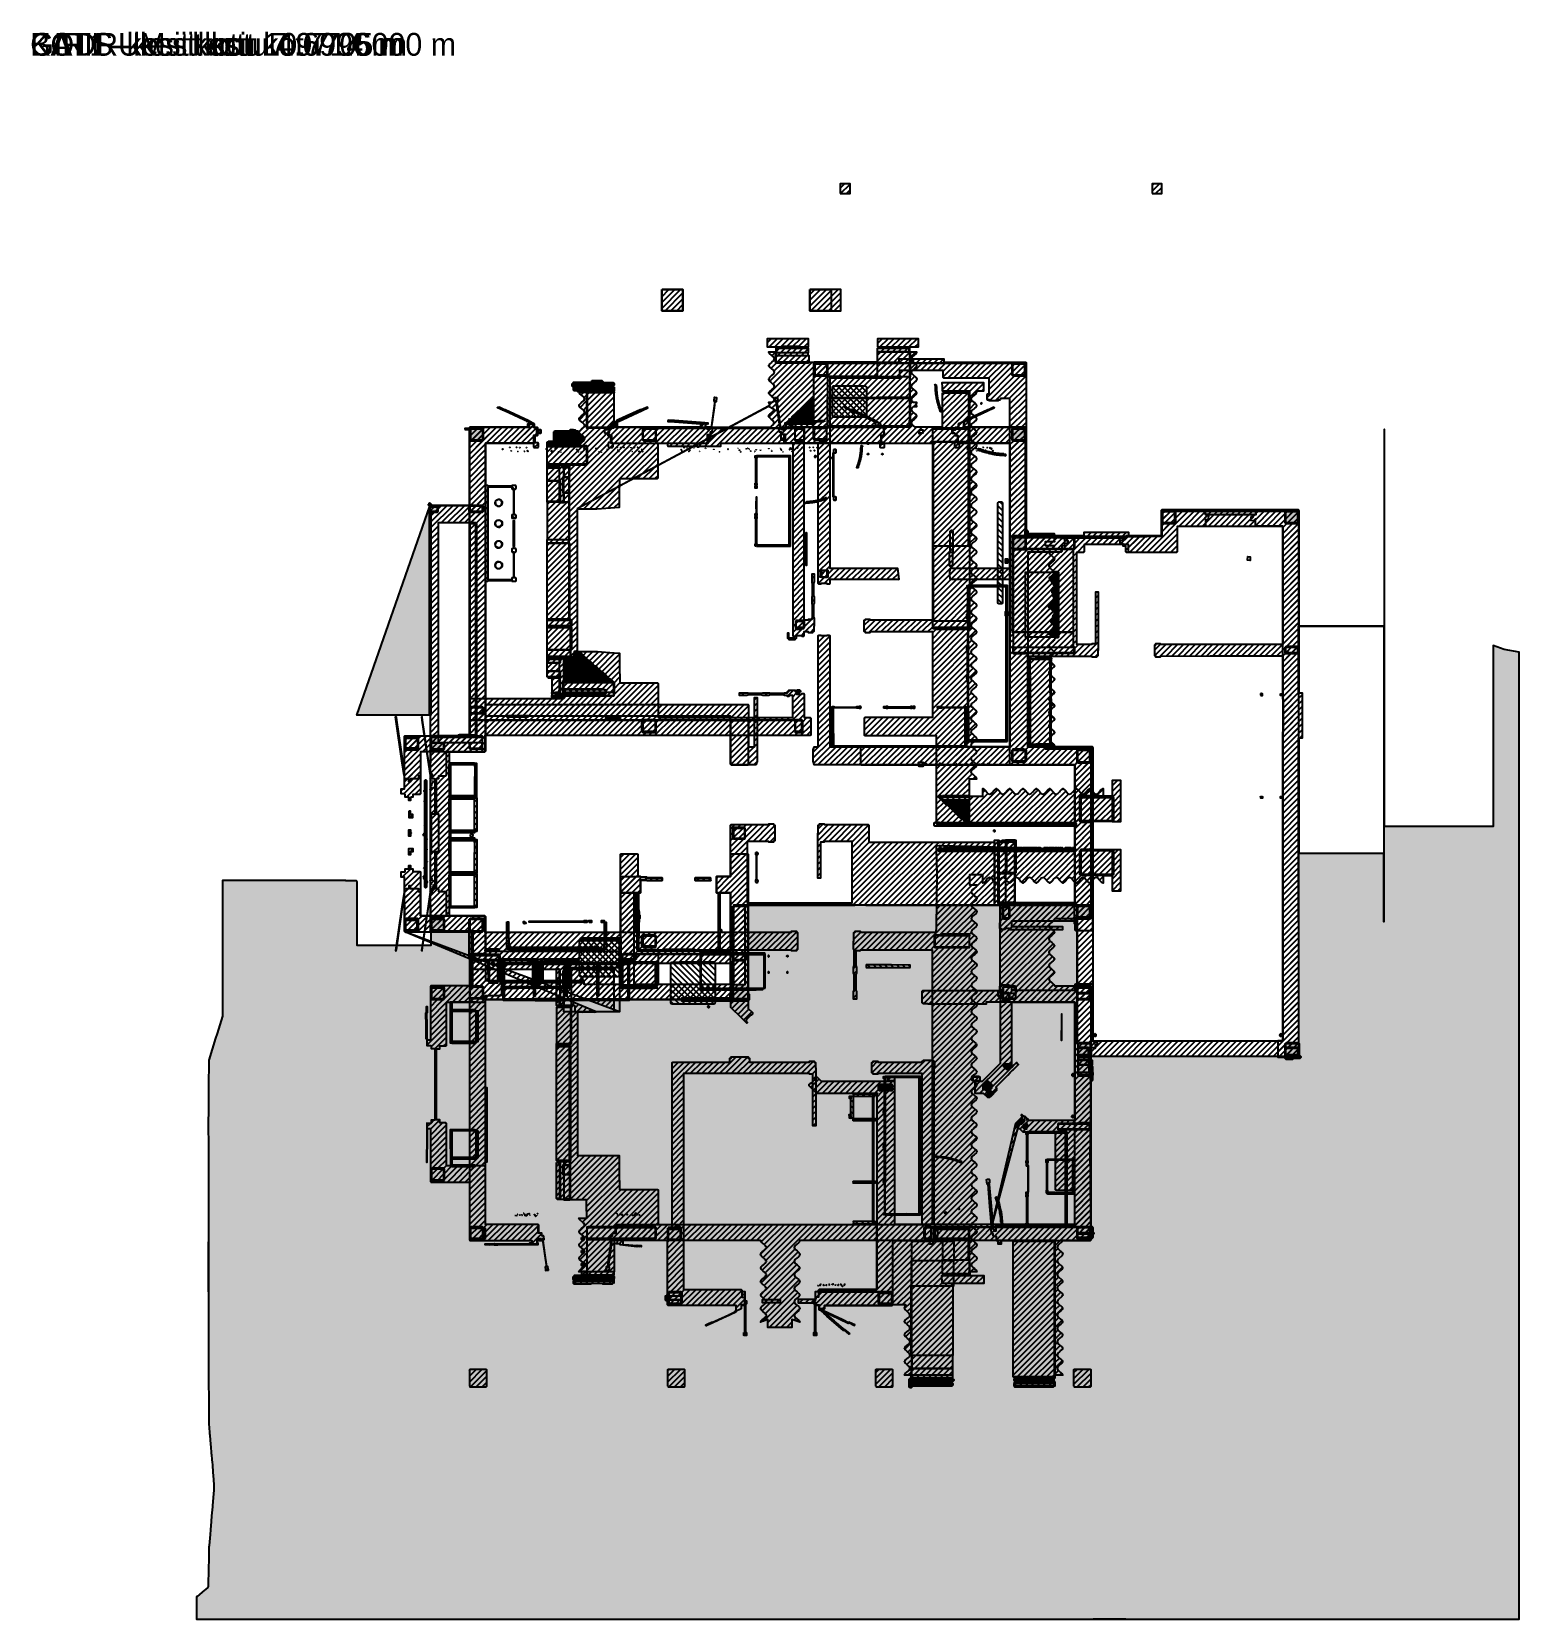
# Model space of a CAD drawing. Header units: metres. Extents: x -12 to 10.9, y -10.1 to 14.4.
import ezdxf

# ---------------------------------------------------------------- set-up
doc = ezdxf.new("R2010")
doc.units = ezdxf.units.M
for name, color, linetype in [('BODRUM_DONATI', 8, 'Continuous'), ('BODRUM_DUVAR', 7, 'Continuous'), ('BODRUM_MOBILYA', 9, 'Continuous'), ('BODRUM_NOT', 1, 'Continuous'), ('BODRUM_TOPRAK', 33, 'Continuous'), ('CATI_DUVAR', 7, 'Continuous'), ('CATI_MOBILYA', 9, 'Continuous'), ('CATI_NOT', 1, 'Continuous'), ('GIRIS_DONATI', 8, 'Continuous'), ('GIRIS_DUVAR', 7, 'Continuous'), ('GIRIS_MOBILYA', 9, 'Continuous'), ('GIRIS_NOT', 1, 'Continuous'), ('KAT1_DONATI', 8, 'Continuous'), ('KAT1_DUVAR', 7, 'Continuous'), ('KAT1_MOBILYA', 9, 'Continuous'), ('KAT1_NOT', 1, 'Continuous')]:
    doc.layers.add(name, color=color, linetype=linetype)

msp = doc.modelspace()

# ---------------------------------------------------------------- texts
at = {"layer": 'BODRUM_NOT'}
msp.add_text('BODRUM - kesit kotu 1.6000 m', height=0.35, dxfattribs=at).set_placement((-12, 14, 1.6))
at = {"layer": 'CATI_NOT'}
msp.add_text('CATI - kesit kotu 10.7705 m', height=0.35, dxfattribs=at).set_placement((-12, 14, 10.7705))
at = {"layer": 'GIRIS_NOT'}
msp.add_text('GIRIS - kesit kotu 4.6996 m', height=0.35, dxfattribs=at).set_placement((-12, 14, 4.6996))
at = {"layer": 'KAT1_NOT'}
msp.add_text('KAT1 - kesit kotu 7.9714 m', height=0.35, dxfattribs=at).set_placement((-12, 14, 7.9714))

# ---------------------------------------------------------------- hatches: boundary and pattern name
at = {"layer": 'BODRUM_DONATI'}
h = msp.add_hatch(dxfattribs=at)
h.set_pattern_fill('ANSI31', scale=0.02, angle=90)
h.paths.add_polyline_path([(-0.83849, 1.71933), (-0.8377, 1.71702), (-0.83431, 1.70688), (-0.83184, 1.70603), (-0.82608, 1.70309), (-0.82324, 1.70039), (-0.81198, 1.70053), (-0.81105, 1.70052), (-0.80797, 1.70315), (-0.79988, 1.70712), (-0.79943, 1.70851), (-0.79573, 1.72057), (-0.79692, 1.72501), (-0.79984, 1.73281), (-0.80532, 1.73609), (-0.81071, 1.74033), (-0.81659, 1.7403), (-0.82301, 1.74012), (-0.83077, 1.73592), (-0.8344, 1.73239), (-0.83498, 1.73053)])
h.paths.add_polyline_path([(-0.83846, 1.2994), (-0.83805, 1.298), (-0.83448, 1.28818), (-0.83047, 1.284), (-0.82338, 1.2798), (-0.81761, 1.27965), (-0.81115, 1.27983), (-0.80337, 1.28404), (-0.79978, 1.28685), (-0.79923, 1.28946), (-0.79572, 1.30069), (-0.7965, 1.30285), (-0.79983, 1.31283), (-0.80235, 1.31391), (-0.80811, 1.31684), (-0.81094, 1.31954), (-0.8222, 1.3194), (-0.82314, 1.31942), (-0.82621, 1.31679), (-0.83431, 1.31261), (-0.83476, 1.31146)])
h.paths.add_polyline_path([(1.6804, 3.0672), (1.70314, 3.0672), (1.72115, 3.0672), (1.73692, 3.0672), (1.74862, 3.07392), (1.75245, 3.07633), (1.75283, 3.07633), (1.75269, 3.10072), (1.75237, 3.11854), (1.74862, 3.1208), (1.73692, 3.1271), (1.72115, 3.1271), (1.68026, 3.12708), (1.68023, 3.1271), (1.67408, 3.12376), (1.66445, 3.11854), (1.66442, 3.10215), (1.66445, 3.07634), (1.67408, 3.0708)])
h.paths.add_polyline_path([(1.76644, 3.08847), (1.76649, 3.08847), (1.7792, 3.08847), (1.79536, 3.08847), (1.79533, 3.09807), (1.79526, 3.10656), (1.77909, 3.10656), (1.76646, 3.10668), (1.76646, 3.10651), (1.76638, 3.09783)])
h.paths.add_polyline_path([(1.97054, 3.09798), (1.97054, 3.0935), (1.96523, 3.0935), (1.96523, 3.09537), (1.96523, 3.10103), (1.97054, 3.10103)])
h.paths.add_polyline_path([(1.95314, 3.0935), (1.95616, 3.0935), (1.95792, 3.0935), (1.95792, 3.09737), (1.95792, 3.10103), (1.95314, 3.10103), (1.95314, 3.09921)])
h.paths.add_polyline_path([(1.99065, 3.10668), (1.99065, 3.09154), (1.99065, 3.08785), (2.00579, 3.08785), (2.00949, 3.08785), (2.00949, 3.10298), (2.00949, 3.10668), (1.99435, 3.10668)])
h.paths.add_polyline_path([(2.49036, 3.10668), (2.49036, 3.09857), (2.49036, 3.08785), (2.49847, 3.08785), (2.5092, 3.08785), (2.5092, 3.09596), (2.5092, 3.10668), (2.50109, 3.10668)])
h.paths.add_polyline_path([(2.24428, 3.10291), (2.24428, 3.09572), (2.24428, 3.09161), (2.25146, 3.09161), (2.25558, 3.09161), (2.25558, 3.0988), (2.25558, 3.10291), (2.24839, 3.10291)])
h.paths.add_polyline_path([(2.04968, 3.09497), (2.04968, 3.0935), (2.03967, 3.0935), (2.03722, 3.0935), (2.03722, 3.09948), (2.03722, 3.10103), (2.04735, 3.10103), (2.04968, 3.10103)])
h.paths.add_polyline_path([(2.41023, 3.10103), (2.41023, 3.09962), (2.41023, 3.0935), (2.41267, 3.0935), (2.42219, 3.0935), (2.42219, 3.09524), (2.42219, 3.10103), (2.41942, 3.10103)])
h.paths.add_polyline_path([(2.22061, 3.0935), (2.22161, 3.0935), (2.23318, 3.0935), (2.23318, 3.09488), (2.23318, 3.10103), (2.23098, 3.10103), (2.22061, 3.10103), (2.22061, 3.10045)])
h.paths.add_polyline_path([(2.75968, 3.09244), (2.75968, 3.08785), (2.74496, 3.08785), (2.74022, 3.08785), (2.74022, 3.10209), (2.74022, 3.10668), (2.75493, 3.10668), (2.75968, 3.10668)])
h.paths.add_polyline_path([(2.63942, 3.0935), (2.64536, 3.0935), (2.6516, 3.0935), (2.6516, 3.09698), (2.6516, 3.10103), (2.64578, 3.10103), (2.63942, 3.10103), (2.63942, 3.0972)])
h.paths.add_polyline_path([(2.66835, 3.10103), (2.66835, 3.09667), (2.66835, 3.0935), (2.67544, 3.0935), (2.68029, 3.0935), (2.68029, 3.09844), (2.68029, 3.10103), (2.67544, 3.10103)])
h.paths.add_polyline_path([(2.55148, 3.10103), (2.55148, 3.09372), (2.55148, 3.0935), (2.55171, 3.0935), (2.55593, 3.0935), (2.56181, 3.0935), (2.56343, 3.10022), (2.56343, 3.10103), (2.56181, 3.10103), (2.55171, 3.10103)])
h.paths.add_polyline_path([(2.61364, 3.09491), (2.61364, 3.0935), (2.60359, 3.0935), (2.60168, 3.0935), (2.60168, 3.09982), (2.60168, 3.10103), (2.61141, 3.10103), (2.61364, 3.10103)])
h.paths.add_polyline_path([(2.63036, 3.09456), (2.63036, 3.0935), (2.63098, 3.0935)])
at = {"layer": 'BODRUM_DUVAR'}
h = msp.add_hatch(dxfattribs=at)
h.set_pattern_fill('ANSI31', scale=0.02)
h.paths.add_polyline_path([(0.907, 1.9009), (2.8392, 1.9009), (2.8392, 0.966), (2.83921, 0.966), (2.83921, 1.92962), (2.90809, 1.92962), (2.90809, 0.966), (4.0791, 0.966), (4.0791, 3.0879), (3.0884, 3.0879), (3.0884, 3.09728), (3.0789, 3.09729), (3.0789, 5.15097), (3.0785, 6.1778), (3.0778, 8.0381), (2.2884, 8.0381), (2.2884, 8.0473), (2.279, 8.0473), (2.279, 8.15723), (2.23948, 8.15723), (2.23948, 8.183), (2.2333, 8.183), (2.2333, 8.19213), (2.18877, 8.19213), (2.18877, 8.24301), (2.23948, 8.24301), (2.23948, 8.27768), (2.2885, 8.27768), (2.2885, 8.2861), (2.28889, 8.2861), (2.28889, 8.33739), (2.28955, 8.33739), (2.37867, 8.3818), (2.37534, 8.3893), (2.73788, 8.55785), (2.74123, 8.55073), (2.74148, 8.55085), (2.74148, 8.54793), (2.83328, 8.59071), (2.8364, 8.58463), (2.83752, 8.58223), (2.7652, 8.54839), (2.74636, 8.53983), (2.38382, 8.37022), (2.36919, 8.36333), (2.36919, 8.2861), (3.3184, 8.2861), (3.3184, 8.2773), (3.327, 8.2773), (3.327, 6.6111), (3.8683, 6.6111), (3.8683, 6.60416), (3.31998, 6.60416), (3.31998, 6.60407), (3.8683, 6.60407), (3.8683, 6.6023), (3.87028, 6.6023), (3.87028, 6.60227), (3.87029, 6.60207), (3.87029, 6.58003), (3.8771, 6.58003), (3.8771, 6.57803), (3.91956, 6.57803), (3.91956, 6.54267), (3.96967, 6.54267), (3.96967, 6.49179), (3.91956, 6.49179), (3.91956, 6.45759), (3.8771, 6.45759), (3.8771, 6.4022), (3.8769, 6.4022), (3.8769, 6.3723), (3.8683, 6.3723), (3.8683, 6.3629), (3.357, 6.3629), (3.357, 3.366), (4.3483, 3.366), (4.3483, 3.3574), (4.3569, 3.3574), (4.3569, -1.1589), (7.279, -1.1589), (7.279, 3.5973), (7.28836, 3.5973), (7.28836, 4.0972), (7.279, 4.0972), (7.279, 6.7631), (6.8684, 6.7631), (6.8684, 6.7723), (6.85903, 6.7723), (6.8591, 6.82009), (6.8591, 6.87528), (6.82805, 6.84425), (6.828, 6.84422), (6.82636, 6.84422), (6.82522, 6.84432), (6.79028, 6.8475), (6.78946, 6.8475), (6.78864, 6.84832), (6.78785, 6.84911), (6.78782, 6.84914), (6.78782, 6.85078), (6.78795, 6.85239), (6.79192, 6.90162), (6.79192, 6.90244), (6.79274, 6.90326), (6.79356, 6.90326), (6.79438, 6.90408), (6.7952, 6.90408), (6.79635, 6.90397), (6.81734, 6.90207), (6.81734, 6.94016), (6.81816, 6.94098), (6.81816, 6.9418), (6.81898, 6.94262), (6.8591, 6.94262), (6.8591, 6.94462), (6.86632, 6.94462), (6.86632, 7.00002), (6.8591, 7.00002), (6.8591, 7.0023), (6.8683, 7.0023), (6.8683, 7.011), (7.5183, 7.011), (7.5183, 7.0023), (7.5271, 7.0023), (7.5271, 4.19791), (7.5793, 4.19791), (7.5793, 3.49788), (7.5271, 3.49788), (7.5271, 1.7211), (7.5216, 1.7211), (7.5216, 0.67303), (7.52159, 0.67284), (7.52156, 0.67264), (7.52151, 0.67245), (7.52145, 0.67227), (7.52136, 0.67209), (7.52126, 0.67192), (7.52115, 0.67177), (7.52101, 0.67162), (7.52087, 0.67149), (7.52071, 0.67137), (7.52054, 0.67127), (7.52037, 0.67119), (7.52018, 0.67112), (7.52011, 0.6711), (7.52011, -1.19774), (7.5201, -1.19794), (7.52007, -1.19813), (7.52002, -1.19832), (7.51996, -1.19851), (7.51987, -1.19868), (7.51977, -1.19885), (7.51966, -1.19901), (7.51938, -1.19929), (7.51922, -1.1994), (7.51905, -1.1995), (7.51888, -1.19959), (7.51869, -1.19965), (7.5185, -1.1997), (7.51831, -1.19973), (7.51811, -1.19974), (7.5091, -1.19974), (7.5091, -1.19774), (7.3185, -1.1979), (7.3185, -1.389), (7.32046, -1.389), (7.32046, -1.39801), (7.32045, -1.39821), (7.32042, -1.3984), (7.32037, -1.39859), (7.32031, -1.39878), (7.32022, -1.39895), (7.32012, -1.39912), (7.32001, -1.39928), (7.31987, -1.39942), (7.31973, -1.39956), (7.31957, -1.39967), (7.3194, -1.39977), (7.31923, -1.39986), (7.31904, -1.39992), (7.31885, -1.39997), (7.31866, -1.4), (7.31846, -1.40001), (4.31844, -1.40001), (4.31824, -1.4), (4.31805, -1.39997), (4.31786, -1.39992), (4.31767, -1.39986), (4.3175, -1.39977), (4.31733, -1.39967), (4.31717, -1.39956), (4.31703, -1.39942), (4.31689, -1.39928), (4.31678, -1.39912), (4.31668, -1.39895), (4.31659, -1.39878), (4.31653, -1.39859), (4.31648, -1.3984), (4.31645, -1.39821), (4.31644, -1.39801), (4.31644, -1.389), (4.3184, -1.389), (4.3184, -1.19774), (4.1269, -1.19774), (4.1269, -1.19974), (4.1179, -1.19974), (4.1177, -1.19973), (4.11751, -1.1997), (4.11732, -1.19965), (4.11713, -1.19959), (4.11696, -1.1995), (4.11679, -1.1994), (4.11663, -1.19929), (4.11635, -1.19901), (4.11624, -1.19885), (4.11614, -1.19868), (4.11605, -1.19851), (4.11599, -1.19832), (4.11594, -1.19813), (4.11591, -1.19794), (4.1159, -1.19774), (4.1159, 0.7274), (4.309, 0.7274), (4.309, 0.72938), (4.31605, 0.72938), (4.31606, 0.92525), (4.309, 0.92525), (4.309, 0.9272), (4.11849, 0.9272), (4.11849, 0.92496), (4.11847, 0.92496), (4.11828, 0.92497), (4.11808, 0.925), (4.11789, 0.92505), (4.11771, 0.92512), (4.11753, 0.92521), (4.11746, 0.92525), (2.09588, 0.92496), (0.86839, 0.92496), (0.86839, 0.92736), (0.6884, 0.92736), (0.6884, 0.92536), (-0.15722, 0.92536), (-0.36334, 0.92496), (-0.99866, 0.92496), (-0.99866, 0.918), (-1.0016, 0.918), (-1.0016, 0.92736), (-1.173, 0.92736), (-1.173, -0.30035), (-1.17857, -0.30035), (-1.17857, -0.32234), (-1.17858, -0.32253), (-1.1786, -0.3227), (-1.1816, -0.3227), (-1.1816, -0.5139), (-1.17962, -0.5139), (-1.17962, -0.52291), (-1.17963, -0.52311), (-1.17966, -0.5233), (-1.17971, -0.52349), (-1.17977, -0.52368), (-1.17986, -0.52385), (-1.17996, -0.52402), (-1.18007, -0.52418), (-1.18035, -0.52446), (-1.18051, -0.52457), (-1.18068, -0.52467), (-1.18085, -0.52476), (-1.18104, -0.52482), (-1.18123, -0.52487), (-1.18142, -0.5249), (-1.18162, -0.52491), (-5.03166, -0.52491), (-5.03186, -0.5249), (-5.03205, -0.52487), (-5.03224, -0.52482), (-5.03243, -0.52476), (-5.0326, -0.52467), (-5.03277, -0.52457), (-5.03293, -0.52446), (-5.03321, -0.52418), (-5.03332, -0.52402), (-5.03342, -0.52385), (-5.03351, -0.52368), (-5.03357, -0.52349), (-5.03362, -0.5233), (-5.03365, -0.52311), (-5.03366, -0.52291), (-5.03366, -0.5139), (-5.0317, -0.5139), (-5.0317, -0.32272), (-5.19956, -0.32272), (-5.19956, 0.52729), (-5.0411, 0.52729), (-5.0411, 0.7179), (-5.2315, 0.7179), (-5.2315, 0.52762), (-5.63168, 0.52762), (-5.63188, 0.52763), (-5.63207, 0.52766), (-5.63226, 0.5277), (-5.63245, 0.52777), (-5.63262, 0.52785), (-5.63279, 0.52795), (-5.63295, 0.52807), (-5.63309, 0.5282), (-5.63323, 0.52835), (-5.63334, 0.52851), (-5.63344, 0.52867), (-5.63353, 0.52885), (-5.63359, 0.52904), (-5.63364, 0.52923), (-5.63367, 0.52942), (-5.63368, 0.52962), (-5.63368, 0.5361), (-5.6317, 0.5361), (-5.6317, 0.72738), (-5.823, 0.72738), (-5.823, 0.72538), (-5.82806, 0.72538), (-5.82806, 0.52962), (-5.82807, 0.52942), (-5.8281, 0.52923), (-5.82815, 0.52904), (-5.82821, 0.52885), (-5.8283, 0.52867), (-5.8284, 0.52851), (-5.82852, 0.52835), (-5.82865, 0.5282), (-5.82879, 0.52807), (-5.82895, 0.52795), (-5.82912, 0.52785), (-5.8293, 0.52777), (-5.82948, 0.5277), (-5.82967, 0.52766), (-5.82987, 0.52763), (-5.83006, 0.52762), (-5.83118, 0.52762), (-5.83118, 0.5181), (-5.8315, 0.5181), (-5.8315, 0.5273), (-5.841, 0.5273), (-5.841, 3.8545), (-5.834, 3.8545), (-5.834, 6.97727), (-5.83399, 6.97747), (-5.83396, 6.97766), (-5.83391, 6.97785), (-5.83385, 6.97804), (-5.83376, 6.97821), (-5.83366, 6.97838), (-5.83355, 6.97854), (-5.83327, 6.97882), (-5.83311, 6.97893), (-5.83294, 6.97903), (-5.83277, 6.97912), (-5.83258, 6.97918), (-5.83239, 6.97923), (-5.8322, 6.97926), (-5.832, 6.97927), (-5.823, 6.97927), (-5.823, 6.9773), (-5.73162, 6.9773), (-5.73162, 7.068), (-5.823, 7.068), (-5.823, 7.06473), (-5.841, 7.06473), (-5.841, 7.0772), (-5.2315, 7.0772), (-5.2315, 6.97736), (-5.20493, 6.97727), (-5.0411, 6.97727), (-5.0411, 7.0772), (-5.8315, 7.0772), (-5.8315, 7.086), (-5.2409, 7.086), (-5.2409, 8.2524), (-5.22522, 8.2524), (-5.22502, 8.25239), (-5.22483, 8.25236), (-5.22464, 8.25231), (-5.22445, 8.25225), (-5.22428, 8.25216), (-5.22411, 8.25206), (-5.22395, 8.25195), (-5.22367, 8.25167), (-5.22356, 8.25151), (-5.22346, 8.25134), (-5.22337, 8.25116), (-5.22331, 8.25098), (-5.22326, 8.25079), (-5.22323, 8.2506), (-5.22322, 8.2504), (-5.22322, 8.0793), (-5.2229, 8.0793), (-5.2229, 8.0773), (-5.0317, 8.0773), (-5.0317, 8.2681), (-5.2229, 8.2681), (-5.2229, 8.25998), (-5.2409, 8.25998), (-5.2409, 8.2773), (-5.2315, 8.2773), (-5.2315, 8.2861), (-4.3213, 8.2861), (-4.3213, 8.36334), (-4.33592, 8.37022), (-4.69846, 8.53983), (-4.7173, 8.54839), (-4.78962, 8.58223), (-4.7885, 8.58463), (-4.78538, 8.59071), (-4.71306, 8.55701), (-4.69445, 8.54834), (-4.68998, 8.55785), (-4.32744, 8.3893), (-4.33072, 8.38191), (-4.24165, 8.33739), (-4.241, 8.33739), (-4.241, 8.27768), (-4.19055, 8.27768), (-4.19055, 8.24301), (-4.14087, 8.24301), (-4.14087, 8.19213), (-4.1869, 8.19213), (-4.1869, 8.183), (-4.19055, 8.183), (-4.19055, 8.15723), (-4.2331, 8.15723), (-4.233, 8.0773), (-4.233, 8.0473), (-4.242, 8.0473), (-4.242, 8.0381), (-4.993, 8.0381), (-4.993, 3.2973), (-5.0016, 3.2973), (-5.0016, 3.2879), (-5.5515, 3.2879), (-5.5515, 0.766), (-5.0016, 0.766), (-5.0016, 0.7572), (-4.993, 0.7572), (-4.993, -0.23187), (-3.47919, -0.23187), (-3.47919, -0.2841), (-2.9069, -0.2841), (-2.907, 1.1168), (-2.7069, 1.1168), (-2.7069, 0.52027), (-2.67983, 0.54798), (-2.656, 0.54798), (-2.656, 1.1168), (-2.907, 1.1168), (-2.907, 1.3692), (-2.6065, 1.3692), (-2.6065, 1.3595), (-2.51315, 1.3595), (-2.51154, 1.35869), (-2.51106, 1.35845), (-2.50781, 1.352), (-2.27801, 1.352), (-2.27636, 1.35132), (-2.27587, 1.35112), (-2.27519, 1.34947), (-2.27499, 1.34898), (-2.27499, 1.31101), (-2.27567, 1.30936), (-2.33007, 1.30799), (-2.50698, 1.30799), (-2.50863, 1.30867), (-2.50912, 1.30887), (-2.51185, 1.31549), (-2.53453, 1.31448), (-2.6065, 1.31448), (-2.6065, 1.1168), (-2.63601, 1.1168), (-2.63601, 0.88477), (-2.63218, 0.8371), (-2.62881, 0.83332), (-2.62837, 0.83252), (-2.6282, 0.8322), (-2.62808, 0.83133), (-2.62803, 0.83098), (-2.62803, 0.66899), (-2.62815, 0.66812), (-2.6282, 0.66777), (-2.62863, 0.66697), (-2.62881, 0.66665), (-2.6329, 0.66249), (-2.63601, 0.244), (-1.404, 0.244), (-1.404, 1.1168), (-1.4395, 1.1168), (-1.4395, 1.3692), (-1.221, 1.3692), (-1.221, 2.1595), (-1.2117, 2.1595), (-1.2117, 2.1681), (-0.63355, 2.1681), (-0.63355, 2.17977), (-0.55874, 2.17977), (-0.55874, 2.1681), (-0.5572, 2.1681), (-0.5572, 2.15959), (-0.53857, 2.15959), (-0.53857, 1.92006), (-0.548, 1.92006), (-0.548, 1.9196), (-0.5572, 1.9196), (-0.5572, 1.91), (-0.55874, 1.91), (-0.55874, 1.89989), (-0.63355, 1.89989), (-0.63355, 1.91), (-0.9629, 1.91), (-0.9629, 0.966), (0.6489, 0.966), (0.6489, 1.91), (0.22121, 1.91), (0.22121, 1.89989), (0.1649, 1.89989), (0.1649, 1.34686), (0.12288, 1.34686), (0.12288, 2.03941), (0.12624, 2.03941), (0.12624, 2.15959), (0.143, 2.15959), (0.143, 2.1681), (0.14641, 2.1681), (0.14641, 2.17977), (0.22121, 2.17977), (0.22121, 2.1681), (0.8984, 2.1681), (0.8984, 2.1595), (0.907, 2.1595)])
h.paths.add_polyline_path([(3.12092, 6.60021), (3.12092, 6.40435), (3.127, 6.40435), (3.127, 6.40235), (3.3184, 6.40235), (3.3184, 6.60229), (3.127, 6.60221), (3.127, 6.60021)])
h.paths.add_polyline_path([(3.11779, 8.2681), (3.1178, 8.07733), (3.14378, 8.0773), (3.309, 8.0773), (3.309, 8.07931), (3.31769, 8.0793), (3.31769, 8.25998), (3.309, 8.25998), (3.309, 8.2681)])
h.paths.add_polyline_path([(7.31846, 6.993), (7.3185, 6.80244), (7.34498, 6.80238), (7.5091, 6.80238), (7.5091, 6.80438), (7.51811, 6.80438), (7.51831, 6.80437), (7.5185, 6.80434), (7.51869, 6.80429), (7.51888, 6.80423), (7.51905, 6.80414), (7.51922, 6.80404), (7.51938, 6.80393), (7.51966, 6.80365), (7.51977, 6.80349), (7.51987, 6.80332), (7.51996, 6.80315), (7.52002, 6.80296), (7.52007, 6.80277), (7.5201, 6.80258), (7.52011, 6.80238), (7.52011, 5.22527), (7.52337, 5.22527), (7.52337, 7.00002), (7.32046, 7.00002), (7.32046, 6.993)])
h.paths.add_polyline_path([(-5.82806, 3.52531), (-5.82806, 3.32934), (-5.823, 3.32934), (-5.823, 3.32734), (-5.6317, 3.32734), (-5.6317, 3.43), (-5.2315, 3.43), (-5.2315, 3.336), (-5.0411, 3.336), (-5.0411, 3.5273), (-5.14, 3.5273), (-5.14, 6.81), (-5.722, 6.81), (-5.722, 3.5181), (-5.724, 3.5181), (-5.724, 3.52497), (-5.73033, 3.52497), (-5.73052, 3.52498), (-5.73162, 3.52508), (-5.73162, 3.5273), (-5.823, 3.5273), (-5.823, 3.52531)])
h.paths.add_polyline_path([(-2.7069, 0.51215), (-2.7069, -0.2841), (-1.221, -0.2841), (-1.221, 1.1168), (-1.38401, 1.1168), (-1.38401, 0.54798), (-1.35965, 0.54798), (-1.35965, 0.51215), (-1.38401, 0.51215), (-1.38401, 0.23501), (-1.39494, 0.23501), (-1.39494, 0.22206), (-2.645, 0.22206), (-2.645, 0.23501), (-2.656, 0.23501), (-2.656, 0.51215)])
h.paths.add_polyline_path([(-1.173, 2.121), (-1.173, 1.9496), (-1.0016, 1.9496), (-1.0016, 2.121)])
h.paths.add_polyline_path([(-3.69034, 8.24301), (-3.69034, 8.19213), (-3.647, 8.19213), (-3.647, 8.183), (-3.6371, 8.183), (-3.6371, 8.201), (-3.64052, 8.201), (-3.64052, 8.24301)])
h.paths.add_polyline_path([(-2.95466, 8.3893), (-2.95044, 8.37981), (-3.04149, 8.33739), (-3.04167, 8.33739), (-3.04167, 8.2861), (-3.042, 8.2861), (-3.042, 8.27768), (-3.09109, 8.27768), (-3.09109, 8.201), (-3.0971, 8.201), (-3.0971, 8.183), (-3.09109, 8.183), (-3.09109, 8.15723), (-3.051, 8.15723), (-3.051, 8.0772), (-3.0509, 8.0769), (-3.0509, 8.0473), (-3.04192, 8.0473), (-3.0419, 8.0381), (-1.5657, 8.0381), (-1.5641, 8.0473), (-1.558, 8.0473), (-1.558, 8.17018), (-1.53119, 8.17018), (-1.5311, 8.17026), (-1.53078, 8.17058), (-1.52955, 8.17183), (-1.52955, 8.183), (-1.5119, 8.183), (-1.5119, 8.20279), (-1.50571, 8.20795), (-1.50556, 8.2081), (-1.50413, 8.20955), (-1.50413, 8.21036), (-1.49726, 8.25693), (-1.49675, 8.26038), (-1.49675, 8.26284), (-1.49826, 8.26435), (-1.51439, 8.26655), (-1.46198, 8.64004), (-1.45622, 8.68104), (-1.43853, 8.68104), (-1.43853, 8.68186), (-1.43771, 8.68268), (-1.43771, 8.6835), (-1.43084, 8.73085), (-1.43033, 8.73434), (-1.43033, 8.73598), (-1.43115, 8.7368), (-1.43121, 8.73686), (-1.43197, 8.73762), (-1.43279, 8.73762), (-1.46638, 8.7422), (-1.46887, 8.74254), (-1.47051, 8.74254), (-1.47057, 8.74249), (-1.47133, 8.74172), (-1.47133, 8.74127), (-1.47826, 8.69274), (-1.47871, 8.68924), (-1.47871, 8.6876), (-1.47789, 8.68678), (-1.47707, 8.68596), (-1.46133, 8.68596), (-1.51407, 8.31011), (-1.51979, 8.2694), (-1.558, 8.2694), (-1.558, 8.2773), (-1.567, 8.2773), (-1.567, 8.2861), (-1.60557, 8.2861), (-1.60557, 8.34038), (-1.5665, 8.33739), (-1.56608, 8.34508), (-1.56597, 8.3469), (-1.66566, 8.35468), (-1.66617, 8.345), (-2.06474, 8.37538), (-2.16385, 8.38294), (-2.16491, 8.3734), (-2.10811, 8.36907), (-2.06526, 8.36598), (-1.66631, 8.33671), (-1.66631, 8.2861), (-2.96137, 8.2861), (-2.96137, 8.36331), (-2.94618, 8.37022), (-2.94627, 8.37042), (-2.58373, 8.54003), (-2.58363, 8.53983), (-2.49353, 8.58223), (-2.49466, 8.58463), (-2.49777, 8.59071), (-2.5701, 8.55701), (-2.58783, 8.54875), (-2.59212, 8.55785)])
h.paths.add_polyline_path([(-2.2719, 10.402), (-1.9531, 10.402), (-1.9531, 10.0739), (-2.2809, 10.0739), (-2.2809, 10.238), (-2.281, 10.3033), (-2.281, 10.393), (-2.2719, 10.393)])
h.paths.add_polyline_path([(-1.76412, 1.30887), (-1.76363, 1.30867), (-1.76198, 1.30799), (-1.52798, 1.30799), (-1.52749, 1.30819), (-1.52584, 1.30887), (-1.52564, 1.30936), (-1.52496, 1.31101), (-1.52496, 1.31448), (-1.53003, 1.31448), (-1.53003, 1.352), (-1.76198, 1.352), (-1.76247, 1.3518), (-1.76412, 1.35112), (-1.76432, 1.35063), (-1.765, 1.34898), (-1.765, 1.31964)])
h.paths.add_polyline_path([(0.23189, 8.38294), (0.23275, 8.37531), (0.13331, 8.36598), (-0.26624, 8.3354), (-0.26624, 8.2861), (1.00927, 8.2861), (1.00927, 8.36315), (0.99408, 8.37022), (0.99417, 8.37042), (0.99813, 8.37942), (1.08948, 8.33735), (1.08853, 8.33521), (1.08853, 8.30753), (1.08956, 8.27768), (1.13898, 8.27768), (1.13898, 8.201), (1.1433, 8.201), (1.1433, 8.183), (1.13898, 8.183), (1.13898, 8.15723), (1.0969, 8.15723), (1.0969, 8.0473), (1.09053, 8.0473), (1.08933, 8.0381), (-0.3671, 8.0381), (-0.3671, 8.0473), (-0.37607, 8.0473), (-0.376, 8.09529), (-0.376, 8.17018), (-0.4414, 8.17018), (-0.44213, 8.17091), (-0.44222, 8.171), (-0.44222, 8.17182), (-0.44304, 8.17264), (-0.44304, 8.21092), (-0.46518, 8.2079), (-0.46682, 8.2079), (-0.46764, 8.20872), (-0.4684, 8.20948), (-0.46846, 8.20954), (-0.46846, 8.21036), (-0.46896, 8.21385), (-0.47584, 8.2612), (-0.47584, 8.26202), (-0.47502, 8.26284), (-0.47351, 8.26435), (-0.4581, 8.2665), (-0.4641, 8.3093), (-0.51507, 8.68104), (-0.53324, 8.68104), (-0.534, 8.68181), (-0.53406, 8.68186), (-0.53488, 8.68268), (-0.53488, 8.6835), (-0.53538, 8.687), (-0.54226, 8.73434), (-0.54226, 8.73516), (-0.54144, 8.73598), (-0.54144, 8.7368), (-0.54067, 8.73757), (-0.54062, 8.73762), (-0.5398, 8.73762), (-0.53731, 8.73796), (-0.50372, 8.74254), (-0.50209, 8.74254), (-0.50064, 8.74111), (-0.50049, 8.74096), (-0.50044, 8.7409), (-0.50044, 8.74008), (-0.49993, 8.73659), (-0.49306, 8.68924), (-0.49306, 8.68842), (-0.49388, 8.6876), (-0.49388, 8.68678), (-0.4947, 8.68596), (-0.51115, 8.68596), (-0.50482, 8.64085), (-0.4527, 8.2694), (-0.43648, 8.2694), (-0.43566, 8.26858), (-0.43484, 8.26858), (-0.43402, 8.26776), (-0.43402, 8.25054), (-0.376, 8.25054), (-0.376, 8.2773), (-0.367, 8.27741), (-0.367, 8.2861), (-0.36684, 8.2861), (-0.3661, 8.30753), (-0.3661, 8.33843), (-0.36704, 8.3469), (-0.31025, 8.35133), (-0.26732, 8.35388), (-0.26685, 8.34491), (0.17509, 8.37861)])
h.paths.add_polyline_path([(-1.221, 3.0973), (-1.2117, 3.0973), (-1.2117, 3.0879), (-0.9516, 3.0879), (-0.9516, 3.0973), (-0.943, 3.0973), (-0.943, 3.7573), (-0.9516, 3.7573), (-0.9516, 3.7659), (-1.2117, 3.7659), (-1.2117, 3.75734), (-1.221, 3.7573)])
h.paths.add_polyline_path([(0.46852, 11.87723), (0.61852, 11.87723), (0.61852, 12.02723), (0.46852, 12.02723)])
h.paths.add_polyline_path([(-0.0006, 10.402), (-0.0006, 10.0739), (0.4772, 10.0739), (0.4772, 10.402)])
h.paths.add_polyline_path([(0.54567, 8.59071), (0.618, 8.55701), (0.63546, 8.54842), (0.63339, 8.54175), (0.63259, 8.53983), (0.61376, 8.54839), (0.54143, 8.58223), (0.54256, 8.58463)])
h.paths.add_polyline_path([(1.7393, 8.24301), (1.7393, 8.19213), (1.6934, 8.19213), (1.6934, 8.183), (1.6835, 8.183), (1.6835, 8.201), (1.68948, 8.201), (1.68948, 8.24301)])
h.paths.add_polyline_path([(5.26853, 11.87723), (5.41852, 11.87723), (5.41852, 12.02723), (5.26853, 12.02723)])
h.paths.add_polyline_path([(6.13761, 6.86396), (6.13837, 6.93392), (6.13837, 6.94016), (6.13591, 6.94262), (6.0941, 6.94262), (6.0941, 6.94462), (6.0875, 6.94462), (6.0875, 7.00002), (6.0941, 7.00002), (6.0941, 7.0023), (6.0855, 7.0023), (6.0855, 7.011), (5.4184, 7.011), (5.4184, 7.0023), (5.4089, 7.0023), (5.4089, 6.6111), (4.8683, 6.6111), (4.8683, 6.60416), (5.18771, 6.60416), (5.04032, 6.60407), (4.8683, 6.60407), (4.8683, 6.6023), (4.86631, 6.6023), (4.86631, 6.60228), (4.8663, 6.60209), (4.86608, 6.58003), (4.8591, 6.58003), (4.8591, 6.57803), (4.81931, 6.57803), (4.81931, 6.54267), (4.76896, 6.54267), (4.76896, 6.49179), (4.81931, 6.49179), (4.81931, 6.45759), (4.8591, 6.45759), (4.8591, 6.42029), (4.85903, 6.3723), (4.8684, 6.3723), (4.8684, 6.3629), (5.6484, 6.3629), (5.6484, 6.3723), (5.657, 6.3723), (5.657, 6.7631), (6.08569, 6.7631), (6.08611, 6.7723), (6.0939, 6.7723), (6.0939, 6.8024), (6.0941, 6.8024), (6.0941, 6.86296), (6.13172, 6.86226), (6.13591, 6.86226)])
h.paths.add_polyline_path([(5.41582, 6.60429), (5.41593, 6.60429), (5.41593, 6.60434), (5.41587, 6.60431)])
h.paths.add_polyline_path([(6.7419, 6.29235), (6.74304, 6.29225), (6.77798, 6.28907), (6.77552, 6.23413), (6.77552, 6.23331), (6.7747, 6.23331), (6.77388, 6.23249), (6.77306, 6.23249), (6.77192, 6.23259), (6.73698, 6.23577), (6.73616, 6.23577), (6.73452, 6.23741), (6.73452, 6.23905), (6.73465, 6.24066), (6.73862, 6.28989), (6.73862, 6.29071), (6.74026, 6.29235)])
h.paths.add_polyline_path([(-5.2143, 8.2714), (-5.0429, 8.2714), (-5.0429, 8.2571), (-5.2143, 8.2571)])
h.paths.add_polyline_path([(-5.2286, 8.2571), (-5.0286, 8.2571), (-5.0286, 8.0857), (-5.2286, 8.0857)])
h.paths.add_polyline_path([(-5.2143, 8.0857), (-5.0429, 8.0857), (-5.0429, 8.0714), (-5.2143, 8.0714)])
h.paths.add_polyline_path([(3.1286, 8.2714), (3.3143, 8.2714), (3.3143, 8.2571), (3.1286, 8.2571)])
h.paths.add_polyline_path([(3.1143, 8.2571), (3.3286, 8.2571), (3.3286, 8.0857), (3.1143, 8.0857)])
h.paths.add_polyline_path([(3.1286, 8.0857), (3.3143, 8.0857), (3.3143, 8.0714), (3.1286, 8.0714)])
h.paths.add_polyline_path([(-5.8571, 7.1143), (-5.8429, 7.1143), (-5.8429, 7.1), (-5.8571, 7.1)])
h.paths.add_polyline_path([(-5.8714, 7.1), (-5.8286, 7.1), (-5.8286, 7.0857), (-5.8714, 7.0857)])
h.paths.add_polyline_path([(-5.8571, 7.0857), (-5.8429, 7.0857), (-5.8429, 7.0714), (-5.8571, 7.0714)])
h.paths.add_polyline_path([(-5.2286, 7.0857), (-5.0429, 7.0857), (-5.0429, 7.0714), (-5.2286, 7.0714)])
h.paths.add_polyline_path([(-5.2429, 7.0714), (-5.0286, 7.0714), (-5.0286, 6.9857), (-5.2429, 6.9857)])
h.paths.add_polyline_path([(-5.2286, 6.9857), (-5.0429, 6.9857), (-5.0429, 6.9714), (-5.2286, 6.9714)])
h.paths.add_polyline_path([(-5.8286, 7.0714), (-5.7429, 7.0714), (-5.7429, 7.0571), (-5.8286, 7.0571)])
h.paths.add_polyline_path([(-5.8429, 7.0571), (-5.7286, 7.0571), (-5.7286, 6.9857), (-5.8429, 6.9857)])
h.paths.add_polyline_path([(-5.8286, 6.9857), (-5.7429, 6.9857), (-5.7429, 6.9714), (-5.8286, 6.9714)])
h.paths.add_polyline_path([(7.3286, 7.0143), (7.5, 7.0143), (7.5, 7), (7.3286, 7)])
h.paths.add_polyline_path([(7.3143, 7), (7.5143, 7), (7.5143, 6.8143), (7.3143, 6.8143)])
h.paths.add_polyline_path([(7.3286, 6.8143), (7.5, 6.8143), (7.5, 6.8), (7.3286, 6.8)])
h.paths.add_polyline_path([(-5.2143, 6.8143), (-5.1429, 6.8143), (-5.1429, 6.8), (-5.2143, 6.8)])
h.paths.add_polyline_path([(-5.2286, 6.8), (-5.1286, 6.8), (-5.1286, 3.5429), (-5.2286, 3.5429)])
h.paths.add_polyline_path([(-5.1286, 3.5429), (-5.4143, 3.5429), (-5.4143, 3.5286), (-5.1286, 3.5286)])
h.paths.add_polyline_path([(-5.4, 3.5571), (-5.2429, 3.5571), (-5.2429, 3.5429), (-5.4, 3.5429)])
h.paths.add_polyline_path([(-5.4143, 3.5286), (-5.8143, 3.5286), (-5.8143, 3.5143), (-5.4143, 3.5143)])
h.paths.add_polyline_path([(-5.2286, 3.5286), (-5.0571, 3.5286), (-5.0571, 3.5143), (-5.2286, 3.5143)])
h.paths.add_polyline_path([(-5.4, 3.5286), (-5.2429, 3.5286), (-5.2429, 3.5143), (-5.4, 3.5143)])
h.paths.add_polyline_path([(-5.8286, 3.5143), (-5.0429, 3.5143), (-5.0429, 3.4286), (-5.8286, 3.4286)])
h.paths.add_polyline_path([(-5.0429, 3.4286), (-5.2429, 3.4286), (-5.2429, 3.3429), (-5.0429, 3.3429)])
h.paths.add_polyline_path([(-5.8286, 3.4286), (-5.6286, 3.4286), (-5.6286, 3.3286), (-5.8286, 3.3286)])
h.paths.add_polyline_path([(-5.2286, 3.3429), (-5.0571, 3.3429), (-5.0571, 3.3286), (-5.2286, 3.3286)])
h.paths.add_polyline_path([(-5.8143, 3.3286), (-5.6429, 3.3286), (-5.6429, 3.3143), (-5.8143, 3.3143)])
h.paths.add_polyline_path([(3.3286, 6.7), (3.3429, 6.7), (3.3429, 6.6857), (3.3286, 6.6857)])
h.paths.add_polyline_path([(3.3143, 6.6857), (3.3571, 6.6857), (3.3571, 6.6143), (3.3143, 6.6143)])
h.paths.add_polyline_path([(3.3143, 6.6143), (3.1429, 6.6143), (3.1429, 6.6), (3.3143, 6.6)])
h.paths.add_polyline_path([(3.3286, 6.6143), (3.3429, 6.6143), (3.3429, 6.6), (3.3286, 6.6)])
h.paths.add_polyline_path([(3.3286, 6.6), (3.1286, 6.6), (3.1286, 6.4143), (3.3286, 6.4143)])
h.paths.add_polyline_path([(3.1429, 6.4143), (3.3143, 6.4143), (3.3143, 6.4), (3.1429, 6.4)])
h.paths.add_polyline_path([(-1.1714, 2.1286), (-1.0143, 2.1286), (-1.0143, 2.1143), (-1.1714, 2.1143)])
h.paths.add_polyline_path([(-1.1857, 2.1143), (-1, 2.1143), (-1, 1.9571), (-1.1857, 1.9571)])
h.paths.add_polyline_path([(-1.1714, 1.9571), (-1.0143, 1.9571), (-1.0143, 1.9429), (-1.1714, 1.9429)])
h.paths.add_polyline_path([(2.9571, 1.9286), (3.1429, 1.9286), (3.1429, 1.9143), (2.9571, 1.9143)])
h.paths.add_polyline_path([(2.9143, 1.9143), (3.1571, 1.9143), (3.1571, 1.9), (2.9143, 1.9)])
h.paths.add_polyline_path([(3.1571, 1.9), (2.9, 1.9), (2.9, 0.9714), (3.1571, 0.9714)])
h.paths.add_polyline_path([(2.9143, 0.9714), (3.1429, 0.9714), (3.1429, 0.9571), (2.9143, 0.9571)])
h.paths.add_polyline_path([(-1.1714, 0.9286), (-0.9714, 0.9286), (-0.9714, 0.9143), (-1.1714, 0.9143)])
h.paths.add_polyline_path([(-1.1857, 0.9143), (-0.9571, 0.9143), (-0.9571, -0.5143), (-1.1857, -0.5143)])
h.paths.add_polyline_path([(-1.1714, -0.5143), (-0.9714, -0.5143), (-0.9714, -0.5286), (-1.1714, -0.5286)])
h.paths.add_polyline_path([(4.0857, 0.9286), (4.3, 0.9286), (4.3, 0.9143), (4.0857, 0.9143)])
h.paths.add_polyline_path([(4.0714, 0.9143), (4.3143, 0.9143), (4.3143, 0.7286), (4.0714, 0.7286)])
h.paths.add_polyline_path([(4.0714, 0.7286), (4.3, 0.7286), (4.3, 0.7143), (4.0714, 0.7143)])
h.paths.add_polyline_path([(4.0714, 0.7143), (4.1143, 0.7143), (4.1143, 0.6429), (4.0714, 0.6429)])
h.paths.add_polyline_path([(4.0857, 0.6429), (4.1, 0.6429), (4.1, 0.6286), (4.0857, 0.6286)])
h.paths.add_polyline_path([(-5.8143, 0.7286), (-5.6429, 0.7286), (-5.6429, 0.7143), (-5.8143, 0.7143)])
h.paths.add_polyline_path([(-5.8286, 0.7143), (-5.6286, 0.7143), (-5.6286, 0.5429), (-5.8286, 0.5429)])
h.paths.add_polyline_path([(-5.8143, 0.5429), (-5.6429, 0.5429), (-5.6429, 0.5286), (-5.8143, 0.5286)])
h.paths.add_polyline_path([(-5.2286, 0.7286), (-5.0429, 0.7286), (-5.0429, 0.7143), (-5.2286, 0.7143)])
h.paths.add_polyline_path([(-5.2429, 0.7143), (-5.0286, 0.7143), (-5.0286, 0.5286), (-5.2429, 0.5286)])
h.paths.add_polyline_path([(-5.2429, 0.5286), (-5.0429, 0.5286), (-5.0429, 0.5143), (-5.2429, 0.5143)])
h.paths.add_polyline_path([(-5.2429, 0.5143), (-5.1857, 0.5143), (-5.1857, 0.1571), (-5.2429, 0.1571)])
h.paths.add_polyline_path([(-5.1857, 0.1571), (-5.2286, 0.1571), (-5.2286, -0.3143), (-5.1857, -0.3143)])
h.paths.add_polyline_path([(-5.2286, -0.3143), (-5.0429, -0.3143), (-5.0429, -0.3286), (-5.2286, -0.3286)])
h.paths.add_polyline_path([(-5.2286, -0.3286), (-5.0286, -0.3286), (-5.0286, -0.5), (-5.2286, -0.5)])
h.paths.add_polyline_path([(-5.2143, -0.5), (-5.0429, -0.5), (-5.0429, -0.5143), (-5.2143, -0.5143)])
h.paths.add_polyline_path([(4.1429, -1.1857), (4.3143, -1.1857), (4.3143, -1.2), (4.1429, -1.2)])
h.paths.add_polyline_path([(4.1286, -1.2), (4.3286, -1.2), (4.3286, -1.3714), (4.1286, -1.3714)])
h.paths.add_polyline_path([(4.1429, -1.3714), (4.3143, -1.3714), (4.3143, -1.3857), (4.1429, -1.3857)])
h.paths.add_polyline_path([(7.3286, -1.1857), (7.5143, -1.1857), (7.5143, -1.2), (7.3286, -1.2)])
h.paths.add_polyline_path([(7.3143, -1.2), (7.5286, -1.2), (7.5286, -1.3714), (7.3143, -1.3714)])
h.paths.add_polyline_path([(7.3286, -1.3714), (7.5143, -1.3714), (7.5143, -1.3857), (7.3286, -1.3857)])
h.paths.add_polyline_path([(7.3286, -1.3857), (7.5429, -1.3857), (7.5429, -1.4), (7.3286, -1.4)])
h.paths.add_polyline_path([(7.3143, -1.4), (7.5571, -1.4), (7.5571, -1.4143), (7.3143, -1.4143)])
h.paths.add_polyline_path([(7.3286, -1.4143), (7.5429, -1.4143), (7.5429, -1.4286), (7.3286, -1.4286)])
h.paths.add_polyline_path([(-2.703, 1.113), (-2.657, 1.113), (-2.657, 1.097), (-2.703, 1.097)])
h.paths.add_polyline_path([(-2.703, 1.103), (-2.657, 1.103), (-2.657, 1.087), (-2.703, 1.087)])
h.paths.add_polyline_path([(-2.703, 1.093), (-2.657, 1.093), (-2.657, 1.077), (-2.703, 1.077)])
h.paths.add_polyline_path([(-2.703, 1.083), (-2.657, 1.083), (-2.657, 1.067), (-2.703, 1.067)])
h.paths.add_polyline_path([(-2.703, 1.073), (-2.657, 1.073), (-2.657, 1.057), (-2.703, 1.057)])
h.paths.add_polyline_path([(-2.703, 1.063), (-2.657, 1.063), (-2.657, 1.047), (-2.703, 1.047)])
h.paths.add_polyline_path([(-2.703, 1.053), (-2.657, 1.053), (-2.657, 1.037), (-2.703, 1.037)])
h.paths.add_polyline_path([(-2.703, 1.043), (-2.657, 1.043), (-2.657, 1.027), (-2.703, 1.027)])
h.paths.add_polyline_path([(-2.703, 1.033), (-2.657, 1.033), (-2.657, 1.017), (-2.703, 1.017)])
h.paths.add_polyline_path([(-2.703, 1.023), (-2.657, 1.023), (-2.657, 1.007), (-2.703, 1.007)])
h.paths.add_polyline_path([(-2.703, 1.013), (-2.657, 1.013), (-2.657, 0.997), (-2.703, 0.997)])
h.paths.add_polyline_path([(-2.703, 1.003), (-2.657, 1.003), (-2.657, 0.987), (-2.703, 0.987)])
h.paths.add_polyline_path([(-2.703, 0.993), (-2.657, 0.993), (-2.657, 0.977), (-2.703, 0.977)])
h.paths.add_polyline_path([(-2.703, 0.983), (-2.657, 0.983), (-2.657, 0.967), (-2.703, 0.967)])
h.paths.add_polyline_path([(-2.703, 0.973), (-2.657, 0.973), (-2.657, 0.957), (-2.703, 0.957)])
h.paths.add_polyline_path([(-2.703, 0.963), (-2.657, 0.963), (-2.657, 0.947), (-2.703, 0.947)])
h.paths.add_polyline_path([(-2.703, 0.953), (-2.657, 0.953), (-2.657, 0.937), (-2.703, 0.937)])
h.paths.add_polyline_path([(-2.703, 0.943), (-2.657, 0.943), (-2.657, 0.927), (-2.703, 0.927)])
h.paths.add_polyline_path([(-2.703, 0.933), (-2.657, 0.933), (-2.657, 0.917), (-2.703, 0.917)])
h.paths.add_polyline_path([(-2.703, 0.923), (-2.657, 0.923), (-2.657, 0.907), (-2.703, 0.907)])
h.paths.add_polyline_path([(-2.703, 0.913), (-2.657, 0.913), (-2.657, 0.897), (-2.703, 0.897)])
h.paths.add_polyline_path([(-2.703, 0.903), (-2.657, 0.903), (-2.657, 0.887), (-2.703, 0.887)])
h.paths.add_polyline_path([(-2.703, 0.893), (-2.657, 0.893), (-2.657, 0.877), (-2.703, 0.877)])
h.paths.add_polyline_path([(-2.703, 0.883), (-2.657, 0.883), (-2.657, 0.867), (-2.703, 0.867)])
h.paths.add_polyline_path([(-2.703, 0.873), (-2.657, 0.873), (-2.657, 0.857), (-2.703, 0.857)])
h.paths.add_polyline_path([(-2.703, 0.863), (-2.657, 0.863), (-2.657, 0.847), (-2.703, 0.847)])
h.paths.add_polyline_path([(-2.703, 0.853), (-2.657, 0.853), (-2.657, 0.837), (-2.703, 0.837)])
h.paths.add_polyline_path([(-2.703, 0.843), (-2.657, 0.843), (-2.657, 0.827), (-2.703, 0.827)])
h.paths.add_polyline_path([(-2.703, 0.833), (-2.657, 0.833), (-2.657, 0.817), (-2.703, 0.817)])
h.paths.add_polyline_path([(-2.703, 0.823), (-2.657, 0.823), (-2.657, 0.807), (-2.703, 0.807)])
h.paths.add_polyline_path([(-2.703, 0.813), (-2.657, 0.813), (-2.657, 0.797), (-2.703, 0.797)])
h.paths.add_polyline_path([(-2.703, 0.803), (-2.657, 0.803), (-2.657, 0.787), (-2.703, 0.787)])
h.paths.add_polyline_path([(-2.703, 0.793), (-2.657, 0.793), (-2.657, 0.777), (-2.703, 0.777)])
h.paths.add_polyline_path([(-2.703, 0.783), (-2.657, 0.783), (-2.657, 0.767), (-2.703, 0.767)])
h.paths.add_polyline_path([(-2.703, 0.773), (-2.657, 0.773), (-2.657, 0.757), (-2.703, 0.757)])
h.paths.add_polyline_path([(-2.703, 0.763), (-2.657, 0.763), (-2.657, 0.747), (-2.703, 0.747)])
h.paths.add_polyline_path([(-2.703, 0.753), (-2.657, 0.753), (-2.657, 0.737), (-2.703, 0.737)])
h.paths.add_polyline_path([(-2.703, 0.743), (-2.657, 0.743), (-2.657, 0.727), (-2.703, 0.727)])
h.paths.add_polyline_path([(-2.703, 0.733), (-2.657, 0.733), (-2.657, 0.717), (-2.703, 0.717)])
h.paths.add_polyline_path([(-2.703, 0.723), (-2.657, 0.723), (-2.657, 0.707), (-2.703, 0.707)])
h.paths.add_polyline_path([(-2.703, 0.713), (-2.657, 0.713), (-2.657, 0.697), (-2.703, 0.697)])
h.paths.add_polyline_path([(-2.703, 0.703), (-2.657, 0.703), (-2.657, 0.687), (-2.703, 0.687)])
h.paths.add_polyline_path([(-2.703, 0.693), (-2.657, 0.693), (-2.657, 0.677), (-2.703, 0.677)])
h.paths.add_polyline_path([(-2.703, 0.683), (-2.657, 0.683), (-2.657, 0.667), (-2.703, 0.667)])
h.paths.add_polyline_path([(-2.703, 0.673), (-2.657, 0.673), (-2.657, 0.657), (-2.703, 0.657)])
h.paths.add_polyline_path([(-2.703, 0.663), (-2.657, 0.663), (-2.657, 0.647), (-2.703, 0.647)])
h.paths.add_polyline_path([(-2.703, 0.653), (-2.657, 0.653), (-2.657, 0.637), (-2.703, 0.637)])
h.paths.add_polyline_path([(-2.703, 0.643), (-2.657, 0.643), (-2.657, 0.627), (-2.703, 0.627)])
h.paths.add_polyline_path([(-2.703, 0.633), (-2.657, 0.633), (-2.657, 0.617), (-2.703, 0.617)])
h.paths.add_polyline_path([(-2.703, 0.623), (-2.657, 0.623), (-2.657, 0.607), (-2.703, 0.607)])
h.paths.add_polyline_path([(-2.703, 0.613), (-2.657, 0.613), (-2.657, 0.597), (-2.703, 0.597)])
h.paths.add_polyline_path([(-2.703, 0.603), (-2.657, 0.603), (-2.657, 0.587), (-2.703, 0.587)])
h.paths.add_polyline_path([(-2.703, 0.593), (-2.657, 0.593), (-2.657, 0.577), (-2.703, 0.577)])
h.paths.add_polyline_path([(-2.703, 0.583), (-2.657, 0.583), (-2.657, 0.567), (-2.703, 0.567)])
h.paths.add_polyline_path([(-2.703, 0.573), (-2.657, 0.573), (-2.657, 0.557), (-2.703, 0.557)])
h.paths.add_polyline_path([(-2.703, 0.563), (-2.657, 0.563), (-2.657, 0.547), (-2.703, 0.547)])
h.paths.add_polyline_path([(-2.703, 0.553), (-2.677, 0.553), (-2.677, 0.537), (-2.703, 0.537)])
h.paths.add_polyline_path([(-2.703, 0.543), (-2.687, 0.543), (-2.687, 0.527), (-2.703, 0.527)])
at = {"layer": 'BODRUM_MOBILYA'}
h = msp.add_hatch(dxfattribs=at)
h.set_pattern_fill('ANSI31', scale=0.02, angle=90)
h.paths.add_polyline_path([(-4.93601, -0.24864), (-4.93601, -0.26393), (-4.80345, -0.26531), (-4.80405, -0.26393), (-4.80405, -0.24603), (-4.93601, -0.24603)])
h.paths.add_polyline_path([(-4.80405, -0.24603), (-4.80405, 0.04965), (-4.80405, 0.06494), (-4.80402, 0.065), (-4.80342, 0.06639), (-4.80335, 0.06642), (-4.80196, 0.06702), (-4.79244, 0.06702), (-4.79197, 0.06702), (-4.79191, 0.06699), (-4.79052, 0.06639), (-4.79049, 0.06632), (-4.78989, 0.06494), (-4.79197, -0.24603), (-4.79923, -0.24603)])
h.paths.add_polyline_path([(-4.93601, -0.24603), (-4.94808, -0.24603), (-4.94995, 0.04965), (-4.94995, 0.06494), (-4.94992, 0.065), (-4.94933, 0.06639), (-4.94927, 0.06642), (-4.94808, 0.06702), (-4.93855, 0.06702), (-4.93809, 0.06702), (-4.93802, 0.06699), (-4.93663, 0.06639), (-4.9366, 0.06632), (-4.93601, 0.06494)])
h.paths.add_polyline_path([(-4.854, 0.00751), (-4.84694, 0.02332), (-4.85638, 0.0405), (-4.8589, 0.04376), (-4.86421, 0.04542), (-4.88795, 0.03719), (-4.89177, 0.03313), (-4.89247, 0.02899), (-4.88753, 0.00712), (-4.88374, 0.00322), (-4.8608, 0.00095), (-4.85551, 0.00228)])
h.paths.add_polyline_path([(-4.73396, 0.06746), (-4.73307, 0.06702), (-4.73446, 0.06826), (-4.73432, 0.06764)])
h.paths.add_polyline_path([(-4.73446, 0.06826), (-4.73477, 0.06854), (-4.73557, 0.06764), (-4.73563, 0.06762), (-4.73703, 0.06702), (-4.75805, 0.06494), (-4.75805, -0.2479), (-4.1735, -0.2479), (-4.16402, -0.2479), (-4.16402, -0.26393), (-4.74856, -0.26601), (-4.75867, -0.26538), (-4.75808, -0.26399), (-4.75805, -0.26393), (-4.75805, -0.24864), (-4.75805, -0.2479), (-4.77803, -0.2479), (-4.7799, 0.04965), (-4.77356, 0.06702), (-4.77512, 0.06702), (-4.77517, 0.06704), (-4.77636, 0.06764), (-4.77639, 0.0677), (-4.77699, 0.0691), (-4.77699, 0.09884), (-4.77699, 0.10011), (-4.77696, 0.10016), (-4.77636, 0.10136), (-4.77631, 0.10139), (-4.77512, 0.10198), (-4.73858, 0.10198), (-4.73703, 0.10198), (-4.73697, 0.10196), (-4.73557, 0.10136), (-4.73554, 0.10131), (-4.73548, 0.1012), (-4.73494, 0.10011), (-4.7345, 0.10095), (-4.73432, 0.10136), (-4.73343, 0.10181), (-4.73307, 0.10198), (-4.57842, 0.10198), (-4.18899, 0.10198), (-4.18795, 0.10154), (-4.18754, 0.10136), (-4.18709, 0.10032), (-4.18689, 0.10016), (-4.18691, 0.10011), (-4.18691, 0.0999), (-4.14851, 0.10198), (-4.14695, 0.10198), (-4.14689, 0.10196), (-4.14549, 0.10136), (-4.14548, 0.10131), (-4.14508, 0.10011), (-4.14508, 0.07037), (-4.14508, 0.0691), (-4.14509, 0.06904), (-4.14549, 0.06764), (-4.14487, 0.06702), (-4.14404, 0.06702), (-4.14397, 0.06699), (-4.14258, 0.06639), (-4.14255, 0.06632), (-4.14195, 0.06494), (-4.14404, -0.2479), (-4.16402, -0.2479), (-4.16402, 0.04965), (-4.16402, 0.06494), (-4.18348, 0.06702), (-4.18504, 0.06702), (-4.1851, 0.06704), (-4.1865, 0.06764), (-4.18651, 0.0677), (-4.18691, 0.06889), (-4.18736, 0.068), (-4.18754, 0.06764), (-4.18858, 0.06719), (-4.18899, 0.06702), (-4.34364, 0.06702), (-4.73494, 0.07037)])
h.paths.add_polyline_path([(-5.15934, 1.40848), (-5.15929, 1.4085), (-5.15809, 1.4091), (-5.12835, 1.4091), (-5.12708, 1.4091), (-5.12702, 1.40908), (-5.12562, 1.40848), (-5.1256, 1.40842), (-5.125, 1.40702), (-5.125, 1.37049), (-5.125, 1.36893), (-5.12502, 1.36887), (-5.12562, 1.36747), (-5.12568, 1.36746), (-5.12708, 1.36706), (-5.12604, 1.36661), (-5.12562, 1.36643), (-5.12517, 1.36539), (-5.125, 1.36498), (-5.125, 1.24334), (-5.125, 0.93704), (-5.12544, 0.936), (-5.12562, 0.93558), (-5.12666, 0.93514), (-5.12708, 0.93496), (-5.12702, 0.93493), (-5.12562, 0.93433), (-5.1256, 0.93428), (-5.125, 0.93309), (-5.125, 0.89655), (-5.125, 0.895), (-5.12502, 0.89494), (-5.12562, 0.89354), (-5.12568, 0.89351), (-5.12708, 0.89292), (-5.15683, 0.89292), (-5.15809, 0.89292), (-5.15814, 0.89294), (-5.15934, 0.89354), (-5.15937, 0.8936), (-5.15997, 0.895), (-5.15997, 0.89291), (-5.15997, 0.89208), (-5.15999, 0.89201), (-5.16059, 0.89063), (-5.16066, 0.8906), (-5.53, 0.89), (-5.53191, 0.89208), (-5.53191, 0.91206), (-5.17998, 0.91206), (-5.16205, 0.91206), (-5.15997, 0.93153), (-5.15997, 0.93309), (-5.15994, 0.93314), (-5.15934, 0.93433), (-5.15929, 0.93436), (-5.15925, 0.93438), (-5.15809, 0.93496), (-5.15899, 0.93541), (-5.15934, 0.93558), (-5.15979, 0.93663), (-5.15997, 0.93704), (-5.15997, 1.05868), (-5.15997, 1.36498), (-5.15952, 1.36602), (-5.15934, 1.36643), (-5.15845, 1.36688), (-5.15927, 1.36746), (-5.15934, 1.36747), (-5.15937, 1.36753), (-5.15997, 1.36893), (-5.16066, 1.39055), (-5.53, 1.38995), (-5.53191, 1.38995), (-5.53191, 1.40993), (-5.17998, 1.41202), (-5.15997, 1.40702), (-5.15994, 1.40708)])
h.paths.add_polyline_path([(-5.53191, 1.38995), (-5.53191, 0.91615), (-5.53191, 0.91206), (-5.54794, 0.91206), (-5.55002, 1.38587), (-5.54939, 1.39058), (-5.54801, 1.38998), (-5.54794, 1.38995)])
h.paths.add_polyline_path([(-5.15934, 1.46447), (-5.15929, 1.46449), (-5.15809, 1.46509), (-5.15899, 1.46539), (-5.15934, 1.46551), (-5.15979, 1.46655), (-5.15997, 1.46696), (-5.15997, 1.5886), (-5.15683, 1.89698), (-5.15809, 1.89698), (-5.15814, 1.89701), (-5.15845, 1.8968), (-5.15952, 1.89594), (-5.15934, 1.89636), (-5.15934, 1.89761), (-5.15937, 1.89766), (-5.15997, 1.89906), (-5.16205, 1.91988), (-5.53, 1.91988), (-5.53191, 1.91988), (-5.53191, 1.94007), (-5.17998, 1.94194), (-5.16205, 1.94194), (-5.16198, 1.94191), (-5.16059, 1.94131), (-5.16056, 1.94126), (-5.15997, 1.94007), (-5.15809, 1.93903), (-5.12835, 1.93903), (-5.12708, 1.93903), (-5.12702, 1.939), (-5.12562, 1.9384), (-5.1256, 1.93834), (-5.125, 1.93694), (-5.125, 1.90061), (-5.125, 1.89906), (-5.12502, 1.899), (-5.12562, 1.89761), (-5.12568, 1.89758), (-5.12708, 1.89698), (-5.12604, 1.89653), (-5.12562, 1.89636), (-5.12517, 1.89531), (-5.125, 1.8949), (-5.125, 1.77326), (-5.125, 1.46696), (-5.12544, 1.46592), (-5.12562, 1.46551), (-5.12666, 1.46521), (-5.12708, 1.46509), (-5.12702, 1.46507), (-5.12633, 1.46478), (-5.12562, 1.46447), (-5.1256, 1.46441), (-5.125, 1.46301), (-5.125, 1.42648), (-5.125, 1.42492), (-5.12502, 1.42487), (-5.12562, 1.42367), (-5.12568, 1.42365), (-5.12708, 1.42305), (-5.15683, 1.42305), (-5.15809, 1.42305), (-5.15814, 1.42307), (-5.16056, 1.42062), (-5.16059, 1.42055), (-5.16066, 1.42052), (-5.15999, 1.42194), (-5.15997, 1.42284), (-5.15934, 1.42367), (-5.15937, 1.42372), (-5.15997, 1.42492), (-5.53, 1.41992), (-5.5326, 1.42052), (-5.53254, 1.42055), (-5.53194, 1.42194), (-5.53191, 1.42201), (-5.53191, 1.44199), (-5.17998, 1.44199), (-5.16205, 1.44199), (-5.15997, 1.46145), (-5.15997, 1.46301), (-5.15994, 1.46307)])
h.paths.add_polyline_path([(-5.53191, 1.44199), (-5.54794, 1.44199), (-5.55002, 1.91599), (-5.55002, 1.92196), (-5.54942, 1.92057), (-5.54939, 1.9205), (-5.54801, 1.91991), (-5.54794, 1.91988), (-5.53191, 1.91988), (-5.53191, 1.44608)])
h.paths.add_polyline_path([(-5.16056, 1.96331), (-5.15997, 1.96192), (-5.15997, 1.95239), (-5.15997, 1.95193), (-5.15999, 1.95187), (-5.16059, 1.95068), (-5.16066, 1.95065), (-5.53, 1.95006), (-5.53072, 1.95065), (-5.53066, 1.95068), (-5.53007, 1.95187), (-5.53004, 1.95193), (-5.53004, 1.95658), (-5.53004, 1.964), (-5.17998, 1.964), (-5.16205, 1.964), (-5.16198, 1.96397), (-5.16059, 1.96338)])
h.paths.add_polyline_path([(-5.53004, 1.964), (-5.54794, 1.964), (-5.54794, 2.03997), (-5.53004, 2.03997)])
h.paths.add_polyline_path([(-5.18497, 1.99255), (-5.18286, 2.0139), (-5.18769, 2.01795), (-5.21421, 2.02305), (-5.21949, 2.02172), (-5.22101, 2.01649), (-5.22806, 2.00068), (-5.21863, 1.9835), (-5.2161, 1.98024), (-5.21079, 1.97858), (-5.19045, 1.98318), (-5.18688, 1.98696)])
h.paths.add_polyline_path([(-5.53004, 2.03997), (-5.53004, 2.05204), (-5.17998, 2.05392), (-5.16205, 2.05392), (-5.16198, 2.0539), (-5.16059, 2.0535), (-5.16056, 2.05343), (-5.15997, 2.05204), (-5.15997, 2.04252), (-5.15997, 2.04205), (-5.15999, 2.04199), (-5.16059, 2.0406), (-5.16066, 2.04057), (-5.16205, 2.03997), (-5.53, 2.03997)])
h.paths.add_polyline_path([(-5.12622, 2.10663), (-5.125, 2.10512), (-5.1256, 2.10632), (-5.12562, 2.10637)])
h.paths.add_polyline_path([(-5.53191, 2.56199), (-5.53191, 2.08799), (-5.53191, 2.0841), (-5.54794, 2.0841), (-5.55002, 2.55789), (-5.54794, 2.56199)])
h.paths.add_polyline_path([(-5.53191, 2.56199), (-5.53191, 2.58197), (-5.17998, 2.58405), (-5.16205, 2.58405), (-5.16198, 2.58402), (-5.16059, 2.58343), (-5.16056, 2.58336), (-5.15997, 2.58197), (-5.15997, 2.57905), (-5.15994, 2.57911), (-5.15934, 2.5803), (-5.15929, 2.58033), (-5.15809, 2.58093), (-5.12708, 2.58093), (-5.12702, 2.5809), (-5.12562, 2.5803), (-5.1256, 2.58025), (-5.125, 2.57905), (-5.125, 2.54096), (-5.12502, 2.54091), (-5.12562, 2.53951), (-5.12568, 2.53948), (-5.12684, 2.53898), (-5.12604, 2.53864), (-5.12562, 2.53847), (-5.12517, 2.53742), (-5.125, 2.53701), (-5.125, 2.10908), (-5.12544, 2.10803), (-5.12562, 2.10762), (-5.12666, 2.10717), (-5.12708, 2.10699), (-5.125, 2.06859), (-5.125, 2.06703), (-5.12502, 2.06697), (-5.12562, 2.06557), (-5.12568, 2.06555), (-5.12708, 2.06495), (-5.15809, 2.06495), (-5.15814, 2.06498), (-5.15934, 2.06557), (-5.15997, 2.06475), (-5.15997, 2.06391), (-5.15999, 2.06385), (-5.53, 2.06204), (-5.53191, 2.06391), (-5.53191, 2.0841), (-5.16205, 2.0841), (-5.15997, 2.10356), (-5.15997, 2.10512), (-5.15994, 2.10517), (-5.15934, 2.10637), (-5.15929, 2.10639), (-5.15809, 2.10699), (-5.15899, 2.10744), (-5.15934, 2.10762), (-5.15979, 2.10866), (-5.15997, 2.10908), (-5.15997, 2.53701), (-5.15952, 2.53805), (-5.15934, 2.53847), (-5.15845, 2.53891), (-5.15875, 2.53931), (-5.15934, 2.53951), (-5.15937, 2.53957), (-5.15997, 2.54096), (-5.16066, 2.56258), (-5.16205, 2.56199)])
h.paths.add_polyline_path([(-5.15809, 2.53909), (-5.15809, 2.53888), (-5.15683, 2.53888)])
h.paths.add_polyline_path([(-5.53191, 3.1121), (-5.53191, 3.09191), (-5.16205, 3.09191), (-5.16066, 3.09251), (-5.15997, 3.0711), (-5.15937, 3.0697), (-5.15934, 3.06964), (-5.15814, 3.06904), (-5.15809, 3.06902), (-5.15997, 2.76063), (-5.15997, 2.639), (-5.15979, 2.63858), (-5.15934, 2.63754), (-5.15899, 2.63736), (-5.15809, 2.63692), (-5.15929, 2.63652), (-5.15934, 2.6365), (-5.15994, 2.6351), (-5.15997, 2.63504), (-5.15997, 2.63349), (-5.16205, 2.61402), (-5.16059, 2.6134), (-5.16198, 2.61399), (-5.16205, 2.61402), (-5.53191, 2.61402), (-5.53191, 2.59404), (-5.53, 2.59196), (-5.16205, 2.59196), (-5.16066, 2.59255), (-5.16059, 2.59258), (-5.15999, 2.59397), (-5.15997, 2.59404), (-5.15997, 2.59487), (-5.15934, 2.5955), (-5.15814, 2.5949), (-5.15809, 2.59487), (-5.12708, 2.59487), (-5.12568, 2.59547), (-5.12562, 2.5955), (-5.12502, 2.59689), (-5.125, 2.59695), (-5.125, 2.63504), (-5.1256, 2.63644), (-5.12562, 2.6365), (-5.12702, 2.6369), (-5.12708, 2.63692), (-5.12666, 2.63709), (-5.12562, 2.63754), (-5.12544, 2.63796), (-5.125, 2.639), (-5.125, 3.06693), (-5.12517, 3.06735), (-5.12562, 3.06839), (-5.12604, 3.06857), (-5.12568, 3.06961), (-5.12562, 3.06964), (-5.12505, 3.07096), (-5.12502, 3.07104), (-5.125, 3.0711), (-5.125, 3.10898), (-5.1256, 3.11038), (-5.12562, 3.11044), (-5.12702, 3.11103), (-5.12708, 3.11106), (-5.15809, 3.11106), (-5.15929, 3.11046), (-5.15934, 3.11044), (-5.15997, 3.1121), (-5.16056, 3.11329), (-5.16059, 3.11335), (-5.16198, 3.11394), (-5.16205, 3.11397), (-5.17998, 3.11397)])
h.paths.add_polyline_path([(-5.53191, 3.09191), (-5.53191, 2.61812), (-5.53191, 2.61402), (-5.54794, 2.61402), (-5.55002, 3.08802), (-5.54939, 3.09254), (-5.54801, 3.09194), (-5.54794, 3.09191)])
h.paths.add_polyline_path([(-5.15952, 3.06798), (-5.15934, 3.06839), (-5.15845, 3.06884), (-5.15997, 3.06693)])
h.paths.add_polyline_path([(-4.11198, -0.2479), (-3.52644, -0.2479), (-3.51691, -0.2479), (-3.51691, -0.26393), (-3.51651, -0.26531), (-4.10245, -0.26601), (-4.11198, -0.26393), (-4.11198, -0.24864)])
h.paths.add_polyline_path([(-4.11198, -0.2479), (-4.13196, -0.2479), (-4.13335, -0.24849), (-4.13404, 0.04965), (-4.13404, 0.06494), (-4.13402, 0.065), (-4.13342, 0.06639), (-4.13335, 0.06642), (-4.13196, 0.06702), (-4.12911, 0.06704), (-4.12905, 0.06702), (-4.12749, 0.06702), (-4.13051, 0.06764), (-4.13052, 0.0677), (-4.13092, 0.0691), (-4.13092, 0.09884), (-4.13092, 0.10011), (-4.13091, 0.10016), (-4.13051, 0.10136), (-4.13045, 0.10139), (-4.12905, 0.10198), (-4.09252, 0.10198), (-4.09096, 0.10198), (-4.0909, 0.10196), (-4.0895, 0.10136), (-4.08948, 0.10131), (-4.08894, 0.10024), (-4.08864, 0.10095), (-4.08846, 0.10136), (-4.08742, 0.10181), (-4.08701, 0.10198), (-3.93212, 0.10198), (-3.545, 0.10198), (-3.545, 0.36208), (-3.53854, 0.37748), (-3.53762, 0.37968), (-3.52222, 0.38604), (-3.52002, 0.38694), (-3.45, 0.38694), (-2.95996, 0.38694), (-2.94457, 0.38059), (-2.94237, 0.37968), (-2.93591, 0.36428), (-2.93499, 0.36208), (-2.93499, 0.29807), (-2.93499, -0.14995), (-2.94144, -0.16545), (-2.94237, -0.16767), (-2.95776, -0.17412), (-2.95996, -0.17505), (-3.02998, -0.17505), (-3.49765, -0.17505), (-3.49693, -0.2479), (-3.51691, -0.2479), (-3.51691, -0.17505), (-3.52002, -0.17505), (-3.53542, -0.16859), (-3.53762, -0.16767), (-3.54408, -0.15217), (-3.545, -0.14995), (-3.545, -0.08594), (-3.545, 0.06702), (-3.69698, 0.06702), (-4.08888, 0.07037), (-4.08888, 0.0691), (-4.0889, 0.06904), (-4.08909, 0.06889), (-4.08902, 0.06876), (-4.08891, 0.06854), (-4.08956, 0.06762), (-4.09096, 0.06702), (-4.11198, 0.06494)])
h.paths.add_polyline_path([(-4.18644, 0.10139), (-4.18504, 0.10198), (-4.1867, 0.10063), (-4.1865, 0.10136)])
h.paths.add_polyline_path([(-2.265, 0.253), (-2.11278, 0.253), (-1.77501, 0.253), (-1.77501, 0.24928), (-1.77501, 0.24103), (-1.92723, 0.24103), (-2.265, 0.24103), (-2.265, 0.24475)])
h.paths.add_polyline_path([(-3.5299, 0.41839), (-3.52908, 0.42009), (-3.52842, 0.42146), (-3.52704, 0.42284), (-3.52593, 0.42396), (-3.52423, 0.42477), (-3.52286, 0.42543), (-3.52097, 0.42575), (-3.51946, 0.426), (-3.26113, 0.426), (-2.94055, 0.426), (-2.93866, 0.42569), (-2.93714, 0.42543), (-2.93545, 0.42461), (-2.93408, 0.42396), (-2.93269, 0.42257), (-2.93158, 0.42146), (-2.93076, 0.41976), (-2.9301, 0.41839), (-2.92979, 0.41651), (-2.92954, 0.41499), (-2.92954, 0.4123), (-2.92954, 0.40897), (-2.92985, 0.40708), (-2.9301, 0.40556), (-2.93092, 0.40387), (-2.93158, 0.4025), (-2.93296, 0.40118), (-2.93408, 0.40011), (-2.93577, 0.39923), (-2.93714, 0.39852), (-2.93903, 0.39821), (-2.94055, 0.39796), (-3.19887, 0.39796), (-3.51946, 0.39796), (-3.52134, 0.39827), (-3.52286, 0.39852), (-3.52456, 0.39941), (-3.52593, 0.40011), (-3.52731, 0.40143), (-3.52842, 0.4025), (-3.52924, 0.4042), (-3.5299, 0.40556), (-3.53021, 0.40745), (-3.53047, 0.40897), (-3.53047, 0.41166), (-3.53047, 0.41499), (-3.53015, 0.41687)])
h.paths.add_polyline_path([(-2.62752, 0.77362), (-2.62646, 0.77555), (-2.62623, 0.77566), (-2.623, 0.7769), (-2.6208, 0.77639), (-2.62056, 0.77629), (-2.61852, 0.77404), (-2.61843, 0.77388), (-2.6184, 0.73036), (-2.6184, 0.72651), (-2.61947, 0.72455), (-2.61962, 0.72439), (-2.62281, 0.72304), (-2.62298, 0.723), (-2.62303, 0.72295), (-2.62327, 0.72305), (-2.62655, 0.72454), (-2.62662, 0.72468), (-2.62775, 0.72683), (-2.6276, 0.76965), (-2.62762, 0.77343)])
h.paths.add_polyline_path([(-0.823, 1.32442), (-0.823, 1.3126), (-0.82213, 1.3126), (-0.819, 1.3126), (-0.819, 1.32442), (-0.819, 1.36624), (-0.819, 1.39497), (-0.819, 1.41636), (-0.819, 1.43317), (-0.819, 1.44694), (-0.819, 1.45866), (-0.819, 1.46893), (-0.819, 1.47818), (-0.819, 1.48671), (-0.819, 1.49473), (-0.819, 1.50244), (-0.819, 1.51002), (-0.819, 1.51758), (-0.819, 1.5253), (-0.819, 1.53332), (-0.819, 1.54184), (-0.819, 1.55109), (-0.819, 1.56136), (-0.819, 1.57308), (-0.819, 1.58685), (-0.819, 1.60365), (-0.819, 1.62504), (-0.819, 1.6538), (-0.819, 1.69558), (-0.819, 1.7074), (-0.81987, 1.7074), (-0.823, 1.7074), (-0.823, 1.69558), (-0.823, 1.6538), (-0.823, 1.62504), (-0.823, 1.60365), (-0.823, 1.58685), (-0.823, 1.57308), (-0.823, 1.56136), (-0.823, 1.55109), (-0.823, 1.54184), (-0.823, 1.53332), (-0.823, 1.5253), (-0.823, 1.51758), (-0.823, 1.51002), (-0.823, 1.50244), (-0.823, 1.49473), (-0.823, 1.48671), (-0.823, 1.47818), (-0.823, 1.46893), (-0.823, 1.45866), (-0.823, 1.44694), (-0.823, 1.43317), (-0.823, 1.41636), (-0.823, 1.39497), (-0.823, 1.36624)])
h.paths.add_polyline_path([(2.89918, 7.13074), (2.90124, 7.13156), (2.90984, 7.135), (2.94195, 7.135), (2.94964, 7.135), (2.95171, 7.13418), (2.95999, 7.12967), (2.96098, 7.12754), (2.96528, 7.12007), (2.96528, 5.87774), (2.96528, 5.57993), (2.96432, 5.57786), (2.96031, 5.56926), (2.95824, 5.56844), (2.94964, 5.565), (2.91754, 5.565), (2.90984, 5.565), (2.90778, 5.56582), (2.89976, 5.57025), (2.89891, 5.57238), (2.89492, 5.57993), (2.89492, 6.82226), (2.89492, 7.12007), (2.89574, 7.12214)])
h.paths.add_polyline_path([(6.80166, 6.89665), (6.80476, 6.89392), (6.80932, 6.89028), (6.81443, 6.89124), (6.81939, 6.89215), (6.82261, 6.89701), (6.82448, 6.90212), (6.82212, 6.90858), (6.81957, 6.91242), (6.81565, 6.91314), (6.80919, 6.91435), (6.80491, 6.91053), (6.80004, 6.90516), (6.80072, 6.90109)])
at = {"layer": 'BODRUM_TOPRAK'}
h = msp.add_hatch(dxfattribs=at)
h.set_pattern_fill('EARTH', scale=0.05)
h.paths.add_polyline_path([(-5.31094, 8.2504), (-5.22522, 8.2504), (-5.22522, 8.0773), (-5.03166, 8.0773), (-5.03166, 8.26198), (-5.31094, 8.26198)])
h.paths.add_polyline_path([(5.41511, 7.00202), (6.03998, 7.00202), (6.03905, 7.00202), (5.41838, 7.00202), (5.41793, 6.80238), (5.41793, 6.60229), (5.04032, 6.60207), (4.8683, 6.60207), (4.86806, 6.57803), (3.86829, 6.57803), (3.86829, 6.60207), (3.31843, 6.60207), (3.31837, 6.40235), (3.11892, 6.40235), (3.11892, 6.60221), (3.31798, 6.60229), (3.31798, 8.0773), (3.11779, 8.07753), (3.11779, 8.26198), (3.31969, 8.26198), (3.31969, 6.60616), (5.41511, 6.60616)])
h.paths.add_polyline_path([(-5.84797, 7.06673), (-5.73162, 7.06673), (-5.73162, 6.97727), (-5.832, 6.97727), (-5.832, 3.8525)])
h.paths.add_polyline_path([(-5.84797, 7.06673), (-5.85374, 7.06751), (-5.85505, 7.07093), (-5.85505, 7.11623), (-5.86, 7.11623), (-5.86, 3.8525), (-6.97191, 3.8525)])
h.paths.add_polyline_path([(-5.722, 3.43), (-5.63168, 3.43), (-5.63168, 3.32734), (-5.83006, 3.32734), (-5.83006, 3.5175), (-5.83006, 3.52731), (-5.73392, 3.52731), (-5.73033, 3.52697), (-5.722, 3.52697)])
h.paths.add_polyline_path([(-9.25698, -5.0219), (-9.25696, -5.02731), (-9.2567, -5.13601), (-9.25627, -5.30775), (-9.25597, -5.42754), (-9.25578, -5.50053), (-9.25564, -5.56241), (-9.25548, -5.63129), (-9.2553, -5.70842), (-9.2551, -5.79537), (-9.25456, -6.03103), (-9.25447, -6.07018), (-9.25422, -6.18049), (-9.25412, -6.22021), (-9.25388, -6.32626), (-9.25379, -6.3659), (-9.25363, -6.43712), (-9.25348, -6.50001), (-9.25331, -6.57892), (-9.25325, -6.60222), (-9.25286, -6.74931), (-9.25255, -6.81054), (-9.25214, -6.893), (-9.25203, -6.91641), (-9.25151, -7.01996), (-9.2515, -7.02229), (-9.25136, -7.05137), (-9.24595, -7.11202), (-9.23959, -7.18332), (-9.23819, -7.1991), (-9.23598, -7.22384), (-9.22894, -7.30275), (-9.21892, -7.41521), (-9.21251, -7.48723), (-9.21251, -7.49329), (-9.21251, -7.50365), (-9.2103, -7.52859), (-9.20387, -7.60122), (-9.20274, -7.61494), (-9.20233, -7.61996), (-9.20199, -7.62416), (-9.19592, -7.69831), (-9.19451, -7.71555), (-9.19007, -7.76974), (-9.18805, -7.79441), (-9.17893, -7.90586), (-9.17145, -7.99725), (-9.17142, -7.99766), (-9.17138, -7.99809), (-9.17138, -7.99822), (-9.1717, -8.01573), (-9.17249, -8.05987), (-9.17279, -8.07668), (-9.17705, -8.124), (-9.19426, -8.31537), (-9.19492, -8.32262), (-9.19538, -8.32779), (-9.20752, -8.46817), (-9.21488, -8.55324), (-9.22602, -8.68207), (-9.23218, -8.75331), (-9.24709, -8.92568), (-9.24925, -8.95063), (-9.24978, -8.95677), (-9.25136, -8.97497), (-9.25189, -9.07162), (-9.25202, -9.09492), (-9.25238, -9.16162), (-9.25378, -9.2516), (-9.25393, -9.25698), (-9.25405, -9.26108), (-9.25511, -9.29812), (-9.25534, -9.30617), (-9.25553, -9.31297), (-9.2557, -9.31881), (-9.25585, -9.32387), (-9.25597, -9.3283), (-9.25609, -9.3322), (-9.25713, -9.36878), (-9.25945, -9.45005), (-9.25978, -9.46472), (-9.26047, -9.48575), (-9.26127, -9.5186), (-9.26155, -9.52873), (-9.26214, -9.54659), (-9.26305, -9.55233), (-9.2647, -9.5638), (-9.26518, -9.56728), (-9.26555, -9.56973), (-9.29575, -9.59519), (-9.34653, -9.63798), (-9.35111, -9.64185), (-9.3928, -9.67699), (-9.43071, -9.70894), (-9.43871, -9.71568), (-9.43871, -10.05826), (4.86238, -10.05826), (4.84946, -10.05811), (4.79948, -10.05753), (4.74953, -10.05722), (4.69955, -10.05693), (4.6496, -10.05664), (4.59964, -10.05634), (4.54967, -10.05605), (4.52454, -10.05605), (4.49971, -10.05605), (4.47221, -10.05605), (4.44472, -10.05605), (4.41722, -10.05605), (4.38972, -10.05605), (4.36224, -10.05574), (4.49971, -10.05574), (5.29912, -10.05574), (5.7343, -10.05574), (5.74376, -10.05574), (5.74849, -10.05574), (6.55736, -10.05574), (7.002, -10.05574), (7.80614, -10.05574), (8.25078, -10.05574), (9.05965, -10.05574), (9.49956, -10.05574), (10.29897, -10.05574), (10.51656, -10.05574), (10.51656, -10.05722), (10.51656, -10.05826), (10.91842, -10.05826), (10.91842, 4.82049), (10.68684, 4.86089), (10.51656, 4.92323), (10.51656, 4.72148), (10.51656, 4.49916), (10.51656, 3.4727), (10.51656, 3.25038), (10.51656, 2.64018), (10.51656, 2.51247), (10.51656, 2.13901), (8.8421, 2.13901), (8.8421, 8.2504), (8.84, 8.2504), (8.84, 5.22327), (7.52537, 5.22327), (7.52537, 7.00202), (6.08549, 7.00202), (6.0855, 7.00202), (6.0855, 6.94262), (6.13591, 6.94262), (6.80862, 6.94262), (6.86832, 6.94262), (6.86832, 7.00202), (7.31846, 7.00202), (7.31846, 6.80268), (7.31898, 6.80268), (7.31898, 6.80238), (7.51811, 6.80238), (7.51811, 4.19791), (7.51959, 4.19791), (7.51959, 5.22327), (8.83422, 5.22327), (8.83422, 0.67303), (8.8342, 0.67303), (8.8342, 0.7204), (8.8342, 1.023), (8.8342, 1.182), (8.8342, 1.3731), (8.8342, 1.6436), (8.8342, 1.7231), (7.8182, 1.7231), (7.5196, 1.7231), (7.5196, 1.4526), (7.5196, 1.3731), (7.5196, 1.2141), (7.5196, 1.023), (7.5196, 0.9757), (7.5196, 0.67303), (7.51959, 0.67303), (7.51959, 3.49788), (7.51811, 3.49788), (7.51811, -1.19774), (7.31846, -1.19774), (7.31846, -1.39801), (4.31844, -1.39801), (4.31844, -1.19774), (4.1179, -1.19774), (4.1179, 0.72738), (4.31805, 0.72738), (4.31806, 0.92725), (4.11849, 0.92725), (4.11849, 0.92696), (4.11821, 0.92725), (2.09588, 0.92696), (0.86839, 0.92696), (0.86799, 0.92736), (0.71337, 0.92736), (-0.15723, 0.92736), (-0.36334, 0.92696), (-1.00066, 0.92696), (-1.00066, -0.29835), (-1.18057, -0.29835), (-1.18057, -0.32234), (-1.18162, -0.32234), (-1.18162, -0.52291), (-5.03166, -0.52291), (-5.03166, -0.32272), (-5.19756, -0.32272), (-5.19756, 0.52962), (-5.50768, 0.52962), (-5.63168, 0.52962), (-5.63168, 0.72738), (-5.83006, 0.72738), (-5.83006, 0.62642), (-5.83006, 0.61142), (-5.83006, 0.52962), (-5.83318, 0.52962), (-5.83318, 0.3064), (-5.9218, 0.3064), (-6.9686, 0.3064), (-6.9686, 0.7863), (-6.9686, 1.2858), (-6.969, 1.2875), (-6.9719, 1.2978), (-6.9731, 1.2985), (-6.98, 1.3028), (-7.1174, 1.3028), (-7.14, 1.3028), (-7.1411, 1.3021), (-7.14168, 1.30175), (-7.14168, 1.30922), (-7.99785, 1.30922), (-8.24382, 1.30922), (-9.0385, 1.30922), (-9.0385, 1.20988), (-9.0385, 0.99702), (-9.0385, -0.04362), (-9.0385, -0.25175), (-9.0385, -0.77873), (-9.1218, -1.04772), (-9.146, -1.11878), (-9.25136, -1.45402), (-9.25324, -1.58345), (-9.25557, -1.74947), (-9.2576, -2.16271), (-9.25888, -2.48738), (-9.25844, -2.74327), (-9.25751, -2.99825), (-9.25844, -3.62586), (-9.25844, -4.25175)])
h.paths.add_polyline_path([(-9.25698, -5.0219), (-9.25703, -5.00205), (-9.25715, -4.93338), (-9.25721, -4.90352), (-9.25777, -4.60928), (-9.2578, -4.5928), (-9.25785, -4.56395), (-9.25844, -4.25279), (-9.25844, -4.25222)])
at = {"layer": 'CATI_DUVAR'}
h = msp.add_hatch(dxfattribs=at)
h.set_pattern_fill('ANSI31', scale=0.02)
h.paths.add_polyline_path([(-3.5842, 7.02945), (-3.5842, 4.83116), (-3.626, 4.83116), (-3.626, 4.7429), (-3.635, 4.7429), (-3.635, 4.7329), (-3.655, 4.7329), (-3.655, 4.7429), (-3.6839, 4.7429), (-3.6839, 5.31694), (-3.70362, 5.31694), (-3.70361, 6.56309), (-3.70338, 7.70315), (-3.74791, 7.70316), (-3.7479, 7.71516), (-3.70638, 7.71515), (-3.70638, 7.70915), (-3.67527, 7.70914), (-3.67107, 7.70914), (-3.64942, 7.70913), (-3.6349, 7.70913), (-3.58396, 7.70912), (-3.43498, 7.70909), (-3.43497, 7.74935), (-3.43495, 7.79946), (-3.43491, 7.91068), (-3.43488, 7.99905), (-3.55363, 7.99909), (-3.54435, 8.01847), (-3.54093, 8.02527), (-3.52108, 8.04196), (-3.47824, 8.07812), (-3.47547, 8.08371), (-3.46556, 8.10458), (-3.47556, 8.12532), (-3.47829, 8.13086), (-3.48555, 8.13698), (-3.49411, 8.14421), (-3.54078, 8.18357), (-3.54569, 8.19344), (-3.55073, 8.20412), (-3.55365, 8.20411), (-3.55221, 8.20712), (-3.55363, 8.21002), (-3.55091, 8.21002), (-3.54072, 8.23028), (-3.51242, 8.25436), (-3.47827, 8.28317), (-3.47548, 8.28873), (-3.46558, 8.3096), (-3.47557, 8.33014), (-3.4783, 8.33562), (-3.48556, 8.3418), (-3.49415, 8.34905), (-3.54081, 8.38868), (-3.55071, 8.40913), (-3.55386, 8.40913), (-3.55228, 8.41228), (-3.55365, 8.41504), (-3.5509, 8.41504), (-3.54553, 8.42576), (-3.54072, 8.43557), (-3.52098, 8.45228), (-3.47829, 8.48814), (-3.47556, 8.4937), (-3.46556, 8.51454), (-3.47814, 8.5407), (-3.49394, 8.55402), (-3.54074, 8.59368), (-3.55092, 8.61413), (-3.55386, 8.61413), (-3.55237, 8.6171), (-3.55381, 8.62001), (-3.55091, 8.62002), (-3.54553, 8.63077), (-3.54072, 8.64057), (-3.52098, 8.65728), (-3.47829, 8.69313), (-3.46538, 8.71953), (-3.47813, 8.7457), (-3.49394, 8.75902), (-3.54074, 8.79868), (-3.54559, 8.80857), (-3.55386, 8.82501), (-3.44261, 8.82523), (-3.44265, 8.84274), (-3.43065, 8.84276), (-3.43062, 8.82825), (-3.43662, 8.82824), (-3.43658, 8.80878), (-3.43656, 8.79888), (-3.43648, 8.75913), (-3.43645, 8.74578), (-3.43641, 8.72465), (-3.4364, 8.71957), (-3.43639, 8.71449), (-3.43635, 8.69322), (-3.43628, 8.65744), (-3.43625, 8.64077), (-3.43623, 8.63098), (-3.43621, 8.62024), (-3.43619, 8.61015), (-3.43616, 8.59388), (-3.43608, 8.55413), (-3.43605, 8.54078), (-3.43601, 8.51972), (-3.436, 8.51464), (-3.43596, 8.49378), (-3.43595, 8.48822), (-3.43588, 8.45244), (-3.43584, 8.43577), (-3.43582, 8.42598), (-3.4358, 8.41351), (-3.43579, 8.4092), (-3.43575, 8.38888), (-3.43567, 8.34916), (-3.43566, 8.3419), (-3.43565, 8.33571), (-3.43564, 8.33022), (-3.4356, 8.30966), (-3.43553, 8.27551), (-3.0149, 8.27633), (-3.0149, 8.286), (-0.60783, 8.286), (-0.58883, 8.30216), (-0.56124, 8.3255), (-0.54806, 8.3517), (-0.56101, 8.37802), (-0.56472, 8.38116), (-0.59605, 8.40763), (-0.62333, 8.43068), (-0.6261, 8.43624), (-0.63341, 8.45139), (-0.63637, 8.45139), (-0.63489, 8.45446), (-0.63632, 8.45742), (-0.63356, 8.45741), (-0.62347, 8.47785), (-0.61775, 8.48268), (-0.59247, 8.50389), (-0.58888, 8.50696), (-0.56088, 8.5305), (-0.54758, 8.55827), (-0.63636, 8.60248)])
h.paths.add_polyline_path([(-3.5842, 7.02945), (-3.43292, 7.02945), (-3.43192, 7.02945), (-3.28089, 7.02945), (-2.93124, 7.05356), (-2.93124, 7.21673), (-2.92618, 7.493), (-2.34384, 7.493), (-2.34243, 7.5023), (-2.336, 7.5023), (-2.336, 8.038), (-2.18234, 8.038), (-2.18926, 8.01685), (-2.18926, 8.00699), (-2.187, 7.992), (-2.1859, 7.99164), (-1.37232, 7.99164), (-1.3709, 7.99211), (-1.3698, 7.99248), (-1.36933, 7.99343), (-1.36896, 7.99416), (-1.36896, 8.01685), (-1.37606, 8.038), (-0.264, 8.038), (-0.264, 5.0773), (-0.25484, 5.0773), (-0.25466, 5.03737), (-0.32425, 5.03737), (-0.32425, 5.01804), (-0.22424, 5.01804), (-0.22424, 5.03737), (-0.20406, 5.03737), (-0.20406, 5.07729), (-0.12485, 5.07729), (-0.1248, 5.0679), (-0.0949, 5.0679), (-0.0949, 5.0773), (-0.0859, 5.0773), (-0.0859, 5.1381), (-0.02841, 5.1381), (-0.02841, 5.1273), (0.0464, 5.1273), (0.0464, 5.1381), (0.0481, 5.1381), (0.0481, 5.14713), (0.06657, 5.14748), (0.06657, 5.22732), (0.06993, 5.22732), (0.06993, 5.34247), (0.06474, 5.35614), (0.06068, 5.36684), (0.06068, 5.55511), (0.06587, 5.56831), (0.06993, 5.57864), (0.06993, 5.66941), (0.06474, 5.68262), (0.06068, 5.69294), (0.06068, 5.88121), (0.06587, 5.89489), (0.06993, 5.90558), (0.06993, 6.02073), (0.02791, 6.02073), (0.02791, 5.90558), (0.03196, 5.89489), (0.03715, 5.88121), (0.03715, 5.69294), (0.03309, 5.68262), (0.02791, 5.66941), (0.02791, 5.57864), (0.03196, 5.56832), (0.03715, 5.55511), (0.03715, 5.36684), (0.03309, 5.35614), (0.02791, 5.34247), (0.02791, 5.32734), (-0.02841, 5.32734), (-0.02841, 5.3167), (-0.0858, 5.3167), (-0.0858, 8.0381), (1.886, 8.0381), (1.886, 5.3167), (0.92637, 5.3167), (0.92637, 5.32734), (0.85157, 5.32734), (0.85157, 5.3167), (0.8478, 5.3167), (0.8478, 5.30717), (0.8314, 5.30717), (0.8314, 5.14728), (0.8482, 5.14695), (0.8482, 5.1381), (0.85157, 5.1381), (0.85157, 5.1273), (0.92637, 5.1273), (0.92637, 5.1381), (1.8859, 5.1381), (1.8859, 3.816), (0.8451, 3.816), (0.8451, 3.8073), (0.8361, 3.8073), (0.8361, 3.5474), (0.84505, 3.5474), (0.8451, 3.538), (1.94538, 3.538), (1.94543, 3.43326), (1.94579, 2.60457), (1.94579, 2.60356), (1.94596, 2.2118), (2.25215, 2.15278), (2.43864, 2.15677), (2.45702, 2.15716), (1.98066, 2.60655), (2.45694, 2.60642), (2.5383, 2.60644), (2.61699, 2.60645), (2.63916, 2.60645), (2.66183, 2.60646), (2.66181, 2.72332), (2.67596, 2.7165), (2.68799, 2.71059), (2.69898, 2.6976), (2.70852, 2.68639), (2.74079, 2.64827), (2.76728, 2.63493), (2.79369, 2.64818), (2.80219, 2.65826), (2.83528, 2.69764), (2.84627, 2.71062), (2.86681, 2.7206), (2.86681, 2.72332), (2.86976, 2.7219), (2.87273, 2.72331), (2.87273, 2.72054), (2.89303, 2.71057), (2.90402, 2.69758), (2.91354, 2.68638), (2.94577, 2.64827), (2.97228, 2.63493), (2.99869, 2.64818), (3.00716, 2.65822), (3.04022, 2.69758), (3.05124, 2.7106), (3.07171, 2.72054), (3.07171, 2.72348), (3.07484, 2.72194), (3.07773, 2.72331), (3.07773, 2.72051), (3.09816, 2.71045), (3.11038, 2.69575), (3.12098, 2.68327), (3.13024, 2.67219), (3.15079, 2.64817), (3.1585, 2.64437), (3.17715, 2.63519), (3.20345, 2.64814), (3.21723, 2.66416), (3.22636, 2.67502), (3.23684, 2.68732), (3.25623, 2.7105), (3.27661, 2.72054), (3.27661, 2.72332), (3.27948, 2.72195), (3.28259, 2.72348), (3.28259, 2.72055), (3.30309, 2.71057), (3.31413, 2.69754), (3.34736, 2.65826), (3.35585, 2.64827), (3.38208, 2.63493), (3.40846, 2.64817), (3.41703, 2.65823), (3.42707, 2.67009), (3.46136, 2.71063), (3.48161, 2.72047), (3.48161, 2.72332), (3.4847, 2.72185), (3.4878, 2.72331), (3.4878, 2.72045), (3.50809, 2.71057), (3.51908, 2.69758), (3.5286, 2.68638), (3.56083, 2.64828), (3.58708, 2.63493), (3.61346, 2.64817), (3.62203, 2.65823), (3.63207, 2.67009), (3.66636, 2.71063), (3.68662, 2.72047), (3.68662, 2.72348), (3.68982, 2.7219), (3.6928, 2.72331), (3.6928, 2.72044), (3.71308, 2.71045), (3.72529, 2.69575), (3.73589, 2.68327), (3.74515, 2.67219), (3.7657, 2.64817), (3.77348, 2.64437), (3.79231, 2.63518), (3.81861, 2.64814), (3.83234, 2.66409), (3.84146, 2.67495), (3.85195, 2.68725), (3.8714, 2.7105), (3.89165, 2.72047), (3.89165, 2.72332), (3.89459, 2.72192), (3.89776, 2.72348), (3.89776, 2.72048), (3.91813, 2.71057), (3.92912, 2.69758), (3.93864, 2.68638), (3.97087, 2.64828), (3.99712, 2.63493), (4.02351, 2.64817), (4.03206, 2.6582), (4.04212, 2.67009), (4.0764, 2.71063), (4.09669, 2.72058), (4.09669, 2.72332), (4.09965, 2.72191), (4.10258, 2.72331), (4.10258, 2.72059), (4.12323, 2.71055), (4.13422, 2.69755), (4.14367, 2.68634), (4.17567, 2.64826), (4.20216, 2.63493), (4.22855, 2.64817), (4.2371, 2.6582), (4.24716, 2.67009), (4.28144, 2.71063), (4.30171, 2.72058), (4.30171, 2.72332), (4.30468, 2.72191), (4.30762, 2.72331), (4.30762, 2.72059), (4.32825, 2.71055), (4.33925, 2.69756), (4.34869, 2.68634), (4.38069, 2.64826), (4.40718, 2.63493), (4.43359, 2.64818), (4.44216, 2.65824), (4.4754, 2.69769), (4.48627, 2.71066), (4.49842, 2.71656), (4.51264, 2.72331), (4.51266, 2.61283), (4.65794, 2.61286), (4.65794, 2.85203), (4.65769, 2.85269), (4.72561, 2.85269), (4.72565, 2.85191), (4.78303, 2.85191), (4.78303, 2.21048), (4.78253, 2.21024), (4.68022, 2.21024), (4.65794, 2.21048), (4.65794, 2.60086), (4.51566, 2.60083), (4.51566, 2.60683), (4.48628, 2.60683), (4.47541, 2.60682), (4.44219, 2.60682), (4.4336, 2.60682), (4.41456, 2.60681), (4.4072, 2.60681), (4.39978, 2.60681), (4.3807, 2.6068), (4.3487, 2.6068), (4.33927, 2.6068), (4.32828, 2.60679), (4.31613, 2.60679), (4.30174, 2.60679), (4.2935, 2.60679), (4.28146, 2.60678), (4.24717, 2.60678), (4.23711, 2.60677), (4.22856, 2.60677), (4.20954, 2.60677), (4.20217, 2.60677), (4.19476, 2.60676), (4.17119, 2.60676), (4.17128, 2.21022), (4.3269, 2.2102), (4.3269, 1.7844), (4.31792, 1.78436), (4.17003, 1.78436), (4.17003, 1.39026), (4.20232, 1.39012), (4.22478, 1.39003), (4.22874, 1.39001), (4.25845, 1.38988), (4.27255, 1.38982), (4.28177, 1.38978), (4.28889, 1.38975), (4.30022, 1.3897), (4.30681, 1.38967), (4.30826, 1.38967), (4.31903, 1.38961), (4.3288, 1.38956), (4.34092, 1.3895), (4.35794, 1.38941), (4.38098, 1.38929), (4.40397, 1.38917), (4.40734, 1.38915), (4.42981, 1.38903), (4.43378, 1.38901), (4.45503, 1.3889), (4.46066, 1.38887), (4.46711, 1.38884), (4.48677, 1.38873), (4.51627, 1.38858), (4.5163, 1.39458), (4.65794, 1.39384), (4.65794, 1.78419), (4.68017, 1.78497), (4.78253, 1.78497), (4.78303, 1.78422), (4.78303, 1.25697), (4.78253, 1.14302), (4.65769, 1.14302), (4.65794, 1.25697), (4.65794, 1.38184), (4.51323, 1.38259), (4.51264, 1.26851), (4.50418, 1.27257), (4.48621, 1.28152), (4.46667, 1.30465), (4.46026, 1.31235), (4.45466, 1.31891), (4.43354, 1.34394), (4.42958, 1.34589), (4.40719, 1.35671), (4.38074, 1.34389), (4.35755, 1.31623), (4.34043, 1.29577), (4.32824, 1.28144), (4.31844, 1.27656), (4.30764, 1.27139), (4.30762, 1.2686), (4.30472, 1.26999), (4.3017, 1.26855), (4.30172, 1.27143), (4.28841, 1.27782), (4.28131, 1.28132), (4.27213, 1.29217), (4.2581, 1.30881), (4.22854, 1.34383), (4.22459, 1.34577), (4.20218, 1.35682), (4.17992, 1.34587), (4.17597, 1.34393), (4.17159, 1.3388), (4.16644, 1.33268), (4.14297, 1.30494), (4.12307, 1.28141), (4.10259, 1.27152), (4.10258, 1.26851), (4.09956, 1.26999), (4.09673, 1.2686), (4.09674, 1.27139), (4.08448, 1.27744), (4.0764, 1.2814), (4.06902, 1.29013), (4.06259, 1.29766), (4.0479, 1.31504), (4.04461, 1.31894), (4.04012, 1.32425), (4.02355, 1.34386), (4.01958, 1.34583), (3.9971, 1.35672), (3.97488, 1.34575), (3.97097, 1.34381), (3.96658, 1.33866), (3.96145, 1.33256), (3.93807, 1.30499), (3.9181, 1.28154), (3.89778, 1.27144), (3.89776, 1.2686), (3.89476, 1.27004), (3.89164, 1.26855), (3.89166, 1.27153), (3.87856, 1.27782), (3.87146, 1.28132), (3.86227, 1.29219), (3.84822, 1.30884), (3.81868, 1.34383), (3.81474, 1.34577), (3.79232, 1.35681), (3.76984, 1.34587), (3.76586, 1.34393), (3.76148, 1.33881), (3.75633, 1.33268), (3.73286, 1.30494), (3.71296, 1.28141), (3.69272, 1.27163), (3.69271, 1.26865), (3.68965, 1.27009), (3.68662, 1.2686), (3.68663, 1.27146), (3.66634, 1.28147), (3.64659, 1.30485), (3.63172, 1.32224), (3.6136, 1.3439), (3.60968, 1.34579), (3.58727, 1.35685), (3.57807, 1.35237), (3.56091, 1.3439), (3.5476, 1.328), (3.53797, 1.3167), (3.50833, 1.28155), (3.5002, 1.27754), (3.48781, 1.27169), (3.48779, 1.26851), (3.48464, 1.27005), (3.48182, 1.26865), (3.48183, 1.27142), (3.46952, 1.27743), (3.46136, 1.2814), (3.45399, 1.29013), (3.44755, 1.29766), (3.42936, 1.31918), (3.40851, 1.34386), (3.38212, 1.3569), (3.35594, 1.34381), (3.35155, 1.33866), (3.34642, 1.33256), (3.32303, 1.30499), (3.30306, 1.28154), (3.28277, 1.27146), (3.28276, 1.26851), (3.27967, 1.27002), (3.2766, 1.26855), (3.27662, 1.27151), (3.26455, 1.2774), (3.25632, 1.2814), (3.24895, 1.29013), (3.24252, 1.29766), (3.22432, 1.31918), (3.20347, 1.34386), (3.19954, 1.34583), (3.17728, 1.35672), (3.15484, 1.34575), (3.1509, 1.34381), (3.14651, 1.33865), (3.14138, 1.33256), (3.11799, 1.30499), (3.09802, 1.28154), (3.07781, 1.27149), (3.07779, 1.2686), (3.07473, 1.27006), (3.07156, 1.26855), (3.07157, 1.27153), (3.05142, 1.28146), (3.03155, 1.30492), (3.02512, 1.31256), (3.01512, 1.32423), (2.99846, 1.34383), (2.99452, 1.34577), (2.9721, 1.35681), (2.94978, 1.34584), (2.94583, 1.3439), (2.94145, 1.33877), (2.9363, 1.33265), (2.9129, 1.30494), (2.89299, 1.28141), (2.87275, 1.27163), (2.87273, 1.26851), (2.86956, 1.27003), (2.86665, 1.2686), (2.86667, 1.27142), (2.85628, 1.27642), (2.84626, 1.28142), (2.83382, 1.29604), (2.81639, 1.31684), (2.79363, 1.34394), (2.78968, 1.34589), (2.76726, 1.35672), (2.74479, 1.34574), (2.74087, 1.34381), (2.73648, 1.33865), (2.73135, 1.33256), (2.70797, 1.30499), (2.688, 1.28154), (2.67019, 1.2726), (2.6618, 1.26855), (2.66235, 1.39773), (2.63745, 1.39784), (2.61528, 1.39793), (2.53512, 1.39828), (2.4571, 1.39861), (2.45707, 1.24001), (2.57037, 1.23999), (2.56179, 1.22257), (2.55742, 1.21369), (2.50383, 1.16841), (2.49985, 1.16501), (2.49489, 1.16082), (2.49249, 1.15588), (2.48215, 1.1345), (2.48856, 1.12151), (2.49496, 1.10826), (2.51187, 1.09384), (2.53212, 1.07681), (2.54591, 1.06519), (2.55748, 1.05532), (2.56185, 1.04644), (2.56747, 1.03499), (2.57035, 1.03499), (2.56891, 1.03206), (2.57036, 1.02911), (2.56746, 1.02911), (2.5618, 1.01757), (2.55742, 1.00869), (2.50382, 0.9634), (2.49985, 0.96), (2.49489, 0.95582), (2.49249, 0.95088), (2.48216, 0.9295), (2.48856, 0.91651), (2.49497, 0.90326), (2.51187, 0.88884), (2.53213, 0.87181), (2.54592, 0.86019), (2.55748, 0.85032), (2.56751, 0.82988), (2.57037, 0.82988), (2.56895, 0.82699), (2.57037, 0.82411), (2.56753, 0.82411), (2.56179, 0.81246), (2.55742, 0.80357), (2.50381, 0.75827), (2.49984, 0.75489), (2.49489, 0.75071), (2.4925, 0.74578), (2.48216, 0.72439), (2.48856, 0.7114), (2.49497, 0.69815), (2.51187, 0.68373), (2.53213, 0.6667), (2.54592, 0.65508), (2.55748, 0.64521), (2.56736, 0.62508), (2.57037, 0.62508), (2.56887, 0.62203), (2.57036, 0.619), (2.56738, 0.619), (2.56179, 0.60766), (2.55742, 0.59877), (2.49984, 0.55009), (2.4949, 0.54591), (2.4925, 0.54093), (2.48215, 0.51933), (2.48856, 0.50634), (2.49496, 0.4931), (2.51187, 0.47867), (2.53212, 0.46164), (2.54591, 0.45002), (2.55748, 0.44016), (2.56185, 0.43127), (2.56737, 0.42002), (2.57037, 0.42002), (2.56887, 0.41698), (2.57036, 0.41394), (2.56738, 0.41394), (2.56179, 0.4026), (2.55742, 0.39372), (2.49985, 0.34503), (2.49489, 0.34085), (2.49249, 0.33592), (2.48215, 0.31453), (2.48856, 0.30154), (2.49496, 0.2883), (2.51187, 0.27387), (2.53212, 0.25684), (2.54591, 0.24522), (2.55748, 0.23536), (2.56185, 0.22639), (2.56738, 0.21501), (2.57047, 0.21501), (2.56891, 0.21187), (2.57036, 0.20888), (2.56744, 0.20888), (2.55722, 0.18854), (2.5384, 0.17244), (2.52178, 0.15855), (2.50939, 0.14799), (2.49504, 0.13598), (2.48865, 0.12301), (2.48216, 0.10961), (2.48859, 0.09617), (2.4951, 0.08309), (2.51211, 0.06861), (2.53193, 0.05171), (2.54567, 0.04015), (2.55729, 0.03025), (2.56754, 0.00999), (2.57047, 0.00999), (2.569, 0.00703), (2.57047, 0.00409), (2.56755, 0.00409), (2.55722, -0.01648), (2.53839, -0.03258), (2.52178, -0.04647), (2.50939, -0.05703), (2.49504, -0.06904), (2.48865, -0.08201), (2.48216, -0.09541), (2.4886, -0.10886), (2.49511, -0.12194), (2.51211, -0.13641), (2.53193, -0.15317), (2.54568, -0.16472), (2.55729, -0.17452), (2.5676, -0.19509), (2.57035, -0.19509), (2.56897, -0.1979), (2.57047, -0.20093), (2.56748, -0.20093), (2.5618, -0.21251), (2.55742, -0.22139), (2.50382, -0.26668), (2.49985, -0.27007), (2.49489, -0.27426), (2.4925, -0.27919), (2.48216, -0.30058), (2.48856, -0.31357), (2.49497, -0.32682), (2.51187, -0.34124), (2.53213, -0.35827), (2.54592, -0.36989), (2.55748, -0.37975), (2.56744, -0.40005), (2.57045, -0.40005), (2.56894, -0.40309), (2.57037, -0.40597), (2.56753, -0.40597), (2.5572, -0.42651), (2.53837, -0.44245), (2.49486, -0.47902), (2.48863, -0.49205), (2.48215, -0.50545), (2.48858, -0.51889), (2.49508, -0.53198), (2.51208, -0.54645), (2.53191, -0.5632), (2.54565, -0.57475), (2.55727, -0.58456), (2.56755, -0.60507), (2.57047, -0.60507), (2.569, -0.60803), (2.57045, -0.61097), (2.56755, -0.61097), (2.55722, -0.63153), (2.5384, -0.64747), (2.49489, -0.68404), (2.48865, -0.69707), (2.48216, -0.71047), (2.48859, -0.72391), (2.4951, -0.73699), (2.5121, -0.75132), (2.52618, -0.76307), (2.54557, -0.77961), (2.55729, -0.78958), (2.56757, -0.81009), (2.57047, -0.81009), (2.569, -0.81302), (2.57047, -0.81599), (2.56752, -0.81599), (2.55722, -0.83629), (2.5384, -0.85239), (2.52184, -0.86637), (2.50944, -0.87693), (2.49509, -0.88906), (2.48865, -0.90209), (2.48216, -0.91549), (2.48859, -0.92893), (2.4951, -0.94201), (2.5121, -0.95634), (2.52618, -0.96809), (2.54557, -0.98463), (2.55729, -0.9946), (2.56754, -1.01506), (2.57002, -1.01506), (2.56878, -1.01759), (2.57047, -1.02101), (2.56709, -1.02101), (2.56143, -1.0325), (2.55704, -1.04142), (2.50061, -1.08906), (2.49793, -1.09135), (2.49453, -1.09422), (2.48181, -1.12055), (2.4882, -1.13351), (2.49464, -1.14682), (2.51164, -1.16121), (2.53167, -1.17813), (2.54549, -1.18975), (2.5571, -1.19965), (2.56714, -1.22011), (2.57002, -1.22011), (2.56859, -1.22303), (2.57002, -1.22594), (2.56716, -1.22594), (2.56143, -1.23756), (2.55704, -1.24647), (2.50061, -1.29412), (2.49793, -1.29641), (2.49453, -1.29928), (2.48181, -1.32561), (2.4882, -1.33856), (2.49464, -1.35188), (2.51164, -1.36627), (2.53167, -1.38318), (2.54549, -1.39481), (2.5571, -1.40471), (2.567, -1.42489), (2.57012, -1.4249), (2.56856, -1.42804), (2.57002, -1.43099), (2.5671, -1.43099), (2.55685, -1.45139), (2.53787, -1.46744), (2.52156, -1.4814), (2.50915, -1.49195), (2.49476, -1.5041), (2.48832, -1.51712), (2.48181, -1.53056), (2.48821, -1.54379), (2.4947, -1.55672), (2.51145, -1.57114), (2.53144, -1.58803), (2.54528, -1.59972), (2.55694, -1.60966), (2.56714, -1.63001), (2.57013, -1.63002), (2.56865, -1.63311), (2.57012, -1.63607), (2.56723, -1.63607), (2.56175, -1.64749), (2.5573, -1.6564), (2.53818, -1.6725), (2.52602, -1.68282), (2.512, -1.69474), (2.49489, -1.70909), (2.48865, -1.72209), (2.48205, -1.73545), (2.48826, -1.74838), (2.49492, -1.76185), (2.51216, -1.77632), (2.53191, -1.79307), (2.54542, -1.80456), (2.55714, -1.81444), (2.56723, -1.83494), (2.57029, -1.83494), (2.56875, -1.83802), (2.57018, -1.84091), (2.56731, -1.84091), (2.56157, -1.85245), (2.55725, -1.86138), (2.53824, -1.87746), (2.52176, -1.89148), (2.50932, -1.90206), (2.49496, -1.9142), (2.48867, -1.9271), (2.482, -1.94037), (2.48856, -1.9537), (2.49487, -1.96675), (2.51184, -1.98121), (2.53183, -1.99813), (2.54562, -2.00978), (2.55723, -2.01964), (2.5673, -2.03988), (2.57037, -2.03988), (2.56881, -2.04308), (2.57027, -2.04611), (2.56733, -2.04611), (2.56177, -2.05753), (2.55739, -2.0665), (2.50098, -2.11412), (2.49829, -2.11642), (2.49488, -2.1193), (2.48216, -2.14563), (2.48856, -2.15862), (2.49499, -2.1719), (2.51203, -2.18632), (2.53211, -2.20328), (2.54588, -2.21487), (2.55745, -2.22473), (2.56736, -2.24494), (2.57037, -2.24494), (2.56887, -2.24799), (2.57036, -2.25102), (2.56738, -2.25102), (2.56176, -2.26241), (2.55739, -2.2713), (2.50098, -2.31892), (2.49829, -2.32122), (2.49488, -2.3241), (2.48215, -2.35043), (2.48856, -2.36354), (2.49498, -2.37696), (2.51203, -2.39138), (2.53211, -2.40834), (2.54588, -2.41992), (2.55744, -2.42979), (2.56181, -2.43867), (2.56737, -2.44999), (2.57057, -2.44999), (2.56897, -2.45324), (2.57036, -2.45607), (2.56765, -2.45607), (2.56181, -2.46739), (2.55756, -2.47622), (2.5385, -2.49234), (2.52198, -2.50636), (2.49514, -2.52906), (2.48871, -2.54237), (2.48225, -2.55539), (2.48867, -2.56833), (2.4951, -2.58174), (2.51218, -2.59628), (2.53851, -2.61852), (2.55748, -2.63451), (2.56758, -2.65501), (2.5704, -2.65501), (2.56903, -2.65783), (2.57057, -2.66088), (2.56756, -2.66088), (2.5619, -2.67255), (2.55746, -2.68144), (2.53841, -2.69753), (2.52196, -2.71139), (2.50955, -2.72199), (2.4952, -2.734), (2.48865, -2.74709), (2.48216, -2.76049), (2.48862, -2.77345), (2.49512, -2.78685), (2.51237, -2.8016), (2.52651, -2.81355), (2.53863, -2.82378), (2.55748, -2.8395), (2.56743, -2.86003), (2.57044, -2.86003), (2.56898, -2.86306), (2.57041, -2.86594), (2.5676, -2.86594), (2.56201, -2.87757), (2.55759, -2.88645), (2.5461, -2.89616), (2.52641, -2.91256), (2.50962, -2.92687), (2.49513, -2.93911), (2.4887, -2.95218), (2.48225, -2.96553), (2.48866, -2.97854), (2.49515, -2.99193), (2.54344, -3.03256), (2.54964, -3.03785), (2.55773, -3.04463), (2.56178, -3.05298), (2.56755, -3.06505), (2.57043, -3.06505), (2.56899, -3.06806), (2.57038, -3.07096), (2.5676, -3.07096), (2.56201, -3.08259), (2.55759, -3.09147), (2.54612, -3.10116), (2.52643, -3.11757), (2.50964, -3.13188), (2.49513, -3.14413), (2.4887, -3.1572), (2.48225, -3.17055), (2.48866, -3.18356), (2.49515, -3.19695), (2.54341, -3.23755), (2.54962, -3.24286), (2.55773, -3.24965), (2.56178, -3.25802), (2.5675, -3.26995), (2.57048, -3.26995), (2.56899, -3.27307), (2.57038, -3.27598), (2.56759, -3.27598), (2.56209, -3.28746), (2.55764, -3.29634), (2.53844, -3.31251), (2.52631, -3.32279), (2.51239, -3.33464), (2.49529, -3.34898), (2.48888, -3.36199), (2.48227, -3.3754), (2.48866, -3.38836), (2.49524, -3.40172), (2.50925, -3.41379), (2.52633, -3.42825), (2.54593, -3.44477), (2.55771, -3.45479), (2.56742, -3.47495), (2.57048, -3.47495), (2.569, -3.47804), (2.57052, -3.4811), (2.56753, -3.4811), (2.56209, -3.49246), (2.55765, -3.50134), (2.53842, -3.51753), (2.52629, -3.52781), (2.51231, -3.5397), (2.49523, -3.55402), (2.48899, -3.56705), (2.4824, -3.58039), (2.48862, -3.59335), (2.49524, -3.60672), (2.51267, -3.62148), (2.52662, -3.63349), (2.53881, -3.64384), (2.55771, -3.65979), (2.56745, -3.68001), (2.57048, -3.68001), (2.56901, -3.68307), (2.57052, -3.6861), (2.56756, -3.6861), (2.56209, -3.69751), (2.55765, -3.70639), (2.53842, -3.72259), (2.52629, -3.73287), (2.51231, -3.74476), (2.49523, -3.75908), (2.48899, -3.77211), (2.4824, -3.78545), (2.48862, -3.7984), (2.49527, -3.81184), (2.51255, -3.82634), (2.53235, -3.84314), (2.54581, -3.85458), (2.55749, -3.86443), (2.56755, -3.88488), (2.57064, -3.88488), (2.56909, -3.888), (2.57052, -3.8909), (2.56764, -3.8909), (2.5619, -3.90242), (2.5576, -3.91133), (2.53856, -3.92744), (2.52204, -3.94148), (2.50963, -3.95203), (2.49531, -3.96414), (2.489, -3.9772), (2.48235, -3.99057), (2.48869, -4.00357), (2.49535, -4.01684), (2.51234, -4.03126), (2.53254, -4.04833), (2.54617, -4.05987), (2.55774, -4.06973), (2.56204, -4.07861), (2.56759, -4.0899), (2.57082, -4.0899), (2.5692, -4.09316), (2.57062, -4.09606), (2.56777, -4.09606), (2.55755, -4.11639), (2.53645, -4.13429), (2.52435, -4.14458), (2.51012, -4.15656), (2.49542, -4.1692), (2.4889, -4.18219), (2.48252, -4.19556), (2.48888, -4.20873), (2.4954, -4.22172), (2.51223, -4.23622), (2.53232, -4.25319), (2.54607, -4.2648), (2.55764, -4.27466), (2.5678, -4.29493), (2.57072, -4.29493), (2.56925, -4.29791), (2.57082, -4.30108), (2.56769, -4.30108), (2.5621, -4.31244), (2.55774, -4.32129), (2.50109, -4.36911), (2.49851, -4.37132), (2.49523, -4.37409), (2.4825, -4.40067), (2.48892, -4.4137), (2.49533, -4.42694), (2.51242, -4.4414), (2.53257, -4.45845), (2.54629, -4.47), (2.55782, -4.47982), (2.56769, -4.49994), (2.5708, -4.49994), (2.56926, -4.50312), (2.57071, -4.50606), (2.56788, -4.50606), (2.55777, -4.52637), (2.53883, -4.54249), (2.52203, -4.55656), (2.50968, -4.56713), (2.49537, -4.57923), (2.48897, -4.5921), (2.4825, -4.60534), (2.48893, -4.61878), (2.49545, -4.63189), (2.51263, -4.6464), (2.5325, -4.66336), (2.54617, -4.67484), (2.55773, -4.68469), (2.56631, -4.70192), (2.5708, -4.71112), (2.46282, -4.71112), (2.46282, -4.76795), (2.67521, -4.76795), (2.67521, -4.82999), (2.67567, -4.84173), (2.67567, -4.89279), (2.67521, -4.89304), (2.2914, -4.89304), (2.0339, -4.89279), (2.0339, -4.82999), (2.03339, -4.82999), (2.03339, -4.76795), (2.0339, -4.76795), (2.0339, -4.7677), (2.29142, -4.76795), (2.45082, -4.76795), (2.45082, -4.71412), (2.45682, -4.71412), (2.45682, -4.6847), (2.45682, -4.67484), (2.45681, -4.66337), (2.45681, -4.6464), (2.45681, -4.63189), (2.45681, -4.61878), (2.45681, -4.60534), (2.45681, -4.5921), (2.45681, -4.57923), (2.45681, -4.56713), (2.45681, -4.55656), (2.45681, -4.5425), (2.45681, -4.52637), (2.45681, -4.50915), (2.45681, -4.50608), (2.45681, -4.50507), (2.45681, -4.49995), (2.45681, -4.49749), (2.4568, -4.47984), (2.4568, -4.47001), (2.4568, -4.45845), (2.4568, -4.44141), (2.4568, -4.42695), (2.4568, -4.4137), (2.45679, -4.40068), (2.45679, -4.3774), (2.45679, -4.37408), (2.45679, -4.37133), (2.45679, -4.36912), (2.45678, -4.3213), (2.45678, -4.31245), (2.45678, -4.29852), (2.45678, -4.29191), (2.45678, -4.27467), (2.45678, -4.26481), (2.45678, -4.2532), (2.45677, -4.23622), (2.45677, -4.22173), (2.45677, -4.20874), (2.45677, -4.19556), (2.45677, -4.1822), (2.45677, -4.1692), (2.45677, -4.15656), (2.45676, -4.14459), (2.45676, -4.1343), (2.45676, -4.1164), (2.45676, -4.09909), (2.45676, -4.09607), (2.45676, -4.09191), (2.45676, -4.08991), (2.45676, -4.07863), (2.45676, -4.06974), (2.45675, -4.05987), (2.45675, -4.04834), (2.45675, -4.02258), (1.9252, -4.02263), (1.9252, -4.2139), (2.0334, -4.2139), (2.0334, -4.2319), (-0.15494, -4.2319), (-0.16542, -4.25344), (-0.16748, -4.25771), (-0.17605, -4.26495), (-0.20114, -4.28621), (-0.22963, -4.31021), (-0.24283, -4.33673), (-0.22982, -4.36303), (-0.19585, -4.39198), (-0.16743, -4.41601), (-0.157, -4.43744), (-0.15379, -4.44398), (-0.16542, -4.46789), (-0.16748, -4.47215), (-0.17605, -4.47939), (-0.20114, -4.50065), (-0.22963, -4.52465), (-0.24283, -4.55117), (-0.22982, -4.57747), (-0.19584, -4.60642), (-0.16743, -4.63045), (-0.15759, -4.65068), (-0.15455, -4.65068), (-0.15608, -4.65377), (-0.15467, -4.65662), (-0.15748, -4.65662), (-0.16754, -4.67704), (-0.17225, -4.68106), (-0.19877, -4.70351), (-0.22983, -4.72967), (-0.24285, -4.75612), (-0.22987, -4.78247), (-0.19846, -4.80924), (-0.17172, -4.83192), (-0.1675, -4.83553), (-0.16541, -4.83978), (-0.15457, -4.86178), (-0.15455, -4.86181), (-0.15459, -4.86181), (-0.16542, -4.88407), (-0.16748, -4.88834), (-0.17605, -4.89558), (-0.20114, -4.91684), (-0.22963, -4.94084), (-0.24283, -4.96736), (-0.22982, -4.99366), (-0.19584, -5.02262), (-0.16743, -5.04664), (-0.15759, -5.06687), (-0.15456, -5.06687), (-0.15608, -5.06996), (-0.15467, -5.07282), (-0.15749, -5.07282), (-0.16754, -5.09323), (-0.17225, -5.09726), (-0.19877, -5.11971), (-0.22982, -5.14586), (-0.24285, -5.17232), (-0.22987, -5.19866), (-0.19847, -5.22542), (-0.17228, -5.24764), (-0.1675, -5.25173), (-0.16541, -5.25597), (-0.15456, -5.27801), (-0.15689, -5.28274), (-0.16754, -5.30437), (-0.17225, -5.3084), (-0.19877, -5.33085), (-0.22982, -5.357), (-0.24285, -5.38346), (-0.22987, -5.40981), (-0.19846, -5.43657), (-0.17219, -5.45885), (-0.1675, -5.46287), (-0.16541, -5.46711), (-0.15456, -5.48915), (-0.27786, -5.44731), (-0.27851, -5.56074), (-0.27851, -5.56775), (-0.28248, -5.568), (-0.64387, -5.568), (-0.64452, -5.56775), (-0.64452, -5.44754), (-0.75815, -5.48915), (-0.75443, -5.48156), (-0.74984, -5.47244), (-0.7452, -5.46277), (-0.73248, -5.4521), (-0.71414, -5.4365), (-0.69823, -5.42288), (-0.68289, -5.40984), (-0.67673, -5.39754), (-0.66995, -5.38338), (-0.6772, -5.36859), (-0.68297, -5.35701), (-0.69906, -5.34343), (-0.7176, -5.32767), (-0.7323, -5.3152), (-0.74514, -5.30442), (-0.75351, -5.28742), (-0.75815, -5.27801), (-0.75443, -5.27042), (-0.74984, -5.26131), (-0.7452, -5.25163), (-0.73248, -5.24096), (-0.71414, -5.22536), (-0.69823, -5.21174), (-0.68289, -5.1987), (-0.67673, -5.1864), (-0.67491, -5.1826), (-0.67398, -5.18066), (-0.66995, -5.17225), (-0.67693, -5.15801), (-0.68297, -5.14587), (-0.69906, -5.1323), (-0.7176, -5.11653), (-0.7323, -5.10406), (-0.74514, -5.09328), (-0.75515, -5.07295), (-0.75815, -5.07295), (-0.75666, -5.0699), (-0.75815, -5.06687), (-0.75519, -5.06687), (-0.74984, -5.05625), (-0.7452, -5.04657), (-0.7325, -5.03593), (-0.71416, -5.02033), (-0.69825, -5.00684), (-0.68289, -4.9939), (-0.67673, -4.9816), (-0.66994, -4.96744), (-0.67599, -4.95542), (-0.6828, -4.94122), (-0.69904, -4.92742), (-0.71421, -4.91463), (-0.72744, -4.90343), (-0.74518, -4.88814), (-0.75351, -4.87122), (-0.75815, -4.86181), (-0.75443, -4.85423), (-0.74984, -4.84511), (-0.7452, -4.83544), (-0.73251, -4.8248), (-0.71417, -4.8092), (-0.69826, -4.79557), (-0.68289, -4.78251), (-0.67673, -4.77021), (-0.66994, -4.75605), (-0.67692, -4.74182), (-0.68297, -4.72967), (-0.69849, -4.71657), (-0.7176, -4.70034), (-0.7323, -4.68786), (-0.74514, -4.67709), (-0.75515, -4.65676), (-0.75815, -4.65676), (-0.75665, -4.65371), (-0.75815, -4.65068), (-0.75519, -4.65068), (-0.74984, -4.64006), (-0.7452, -4.63038), (-0.73247, -4.61971), (-0.71413, -4.6041), (-0.69822, -4.59061), (-0.68289, -4.5777), (-0.67673, -4.5654), (-0.66994, -4.55125), (-0.67598, -4.53922), (-0.6828, -4.52503), (-0.69903, -4.51123), (-0.7142, -4.49844), (-0.72743, -4.48724), (-0.74518, -4.47195), (-0.75351, -4.45503), (-0.75896, -4.44397), (-0.75443, -4.43473), (-0.74984, -4.42562), (-0.7452, -4.41594), (-0.73247, -4.40527), (-0.71413, -4.38966), (-0.69822, -4.37617), (-0.68289, -4.36326), (-0.67673, -4.35096), (-0.66994, -4.33681), (-0.67598, -4.32478), (-0.6828, -4.31059), (-0.69903, -4.29679), (-0.7142, -4.284), (-0.72743, -4.2728), (-0.74518, -4.25751), (-0.75779, -4.2319), (-3.0149, -4.2319), (-3.0149, -4.2139), (-2.3749, -4.2139), (-2.3749, -4.02263), (-3.43522, -4.02402), (-3.43518, -4.05269), (-3.43516, -4.06937), (-3.43514, -4.07917), (-3.43513, -4.09012), (-3.43512, -4.09582), (-3.43511, -4.10629), (-3.4351, -4.11616), (-3.43504, -4.15578), (-3.43503, -4.16302), (-3.43503, -4.16921), (-3.43502, -4.17475), (-3.43499, -4.19555), (-3.43496, -4.21621), (-3.43496, -4.22174), (-3.43491, -4.25785), (-3.43489, -4.27451), (-3.43488, -4.28137), (-3.43485, -4.30092), (-3.43483, -4.32115), (-3.43475, -4.36077), (-3.43473, -4.36803), (-3.43471, -4.37423), (-3.4347, -4.37972), (-3.43465, -4.40028), (-3.4346, -4.42112), (-3.43459, -4.42668), (-3.43452, -4.45541), (-3.43446, -4.47941), (-3.43442, -4.49576), (-3.43441, -4.49965), (-3.43439, -4.50571), (-3.43434, -4.52604), (-3.43425, -4.56578), (-3.43423, -4.57305), (-3.43421, -4.57925), (-3.4342, -4.58474), (-3.43415, -4.6053), (-3.4341, -4.62614), (-3.43408, -4.6317), (-3.43401, -4.66043), (-3.43396, -4.68443), (-3.43388, -4.71382), (-3.42788, -4.71381), (-3.42775, -4.7671), (-3.43975, -4.76713), (-3.43989, -4.71084), (-3.55365, -4.71112), (-3.54887, -4.70106), (-3.54072, -4.68469), (-3.51243, -4.66063), (-3.47827, -4.63181), (-3.47548, -4.62624), (-3.46558, -4.60538), (-3.47557, -4.58484), (-3.4783, -4.57936), (-3.48556, -4.57317), (-3.49415, -4.56593), (-3.54081, -4.5263), (-3.55059, -4.50609), (-3.55365, -4.5061), (-3.55215, -4.50295), (-3.55365, -4.49994), (-3.55081, -4.49993), (-3.54072, -4.47967), (-3.51243, -4.45561), (-3.47827, -4.42679), (-3.47548, -4.42122), (-3.46558, -4.40036), (-3.47557, -4.37982), (-3.4783, -4.37433), (-3.48556, -4.36815), (-3.49415, -4.36091), (-3.54081, -4.32128), (-3.55059, -4.30107), (-3.55363, -4.30108), (-3.55215, -4.29794), (-3.55365, -4.29492), (-3.55071, -4.29492), (-3.54435, -4.28151), (-3.54093, -4.27465), (-3.52108, -4.25796), (-3.47824, -4.2218), (-3.47547, -4.21626), (-3.46556, -4.19559), (-3.47558, -4.1748), (-3.47831, -4.16927), (-3.48557, -4.16308), (-3.49412, -4.15585), (-3.5408, -4.1163), (-3.54571, -4.10643), (-3.55065, -4.09595), (-3.55386, -4.09595), (-3.55224, -4.09272), (-3.55363, -4.0899), (-3.55083, -4.0899), (-3.54553, -4.07931), (-3.54072, -4.06951), (-3.52098, -4.0528), (-3.47829, -4.01694), (-3.47556, -4.01138), (-3.46556, -3.99053), (-3.47813, -3.96438), (-3.49394, -3.95106), (-3.54074, -3.9114), (-3.54883, -3.89515), (-3.55381, -3.88507), (-3.4354, -3.88491), (-3.43566, -3.68394), (-3.43577, -3.60321), (-3.57621, -3.6033), (-3.62768, -3.60333), (-3.64233, -3.60334), (-3.6652, -3.60336), (-3.69966, -3.60338), (-3.69965, -3.60938), (-3.78376, -3.60944), (-3.78376, -3.60136), (-3.80624, -3.60164), (-3.82678, -3.60164), (-3.84799, -3.60141), (-3.84799, -3.01149), (-3.78595, -3.01219), (-3.7857, -3.01219), (-3.78595, -3.05936), (-3.78595, -3.59744), (-3.69666, -3.59738), (-3.69744, -2.43177), (-3.69744, -2.43142), (-3.69744, -2.4258), (-3.69744, -1.20265), (-3.677, -1.20265), (-3.677, -0.6222), (-3.6569, -0.62218), (-3.6569, -0.622), (-3.6479, -0.622), (-3.6479, -0.6115), (-3.628, -0.6115), (-3.628, -0.622), (-3.619, -0.622), (-3.619, -0.71272), (-3.57392, -0.71273), (-3.57392, -0.70673), (-3.29233, -0.70677), (-3.29233, -0.71277), (-3.29233, -0.71877), (-3.57692, -0.71873), (-3.57699, -1.20265), (-3.57699, -2.92362), (-3.43622, -2.9236), (-3.43322, -2.9236), (-3.28373, -2.92358), (-3.28327, -2.92357), (-2.93274, -2.92386), (-2.93274, -3.16038), (-2.92792, -3.444), (-2.345, -3.444), (-2.345, -3.4526), (-2.336, -3.4526), (-2.336, -3.9841), (1.8859, -3.9841), (1.8859, 0.2379), (0.77172, 0.2379), (0.77172, 0.22735), (0.70617, 0.22735), (0.70617, -0.00042), (0.71136, -0.01364), (0.71541, -0.02396), (0.71541, -0.11389), (0.71023, -0.12756), (0.70617, -0.13826), (0.70617, -0.37611), (0.71136, -0.3898), (0.71541, -0.40049), (0.71541, -0.51563), (0.67339, -0.51563), (0.67339, -0.40049), (0.67745, -0.38978), (0.68263, -0.37611), (0.68263, -0.13826), (0.67858, -0.12756), (0.67339, -0.11389), (0.67339, -0.02396), (0.67745, -0.01362), (0.68263, -0.00042), (0.68263, 0.24752), (0.67675, 0.24752), (0.67855, 0.24895), (0.67339, 0.26266), (0.67339, 0.37779), (0.67675, 0.37779), (0.67675, 0.50722), (0.6933, 0.50741), (0.6933, 0.5159), (0.69692, 0.5159), (0.69692, 0.52739), (0.77172, 0.52739), (0.77172, 0.5159), (1.94515, 0.5159), (1.94657, 0.59145), (1.96179, 1.3987), (1.94742, 1.78937), (1.9467, 1.81434), (1.94589, 1.84275), (1.94589, 1.84272), (1.99146, 1.84723), (2.01258, 1.84723), (2.45896, 1.83532), (2.53698, 1.83324), (2.61713, 1.83111), (2.63929, 1.8304), (2.77783, 1.82671), (2.79597, 1.82622), (2.92291, 1.82283), (2.95061, 1.82195), (3.01079, 1.82033), (3.08135, 1.81845), (3.2007, 1.81525), (3.22777, 1.81452), (3.2607, 1.81347), (3.29256, 1.81261), (3.53177, 1.80618), (3.56053, 1.80526), (3.56093, 1.80525), (3.56968, 1.80497), (3.61289, 1.8038), (3.75424, 1.79999), (3.79613, 1.79886), (3.83498, 1.79781), (3.87761, 1.79645), (3.93522, 1.7947), (4.0793, 1.79078), (4.0794, 1.92961), (4.0794, 2.066), (4.07931, 2.19219), (3.91501, 2.18869), (3.8349, 2.18698), (3.79815, 2.1862), (3.29445, 2.17534), (2.77926, 2.1642), (2.45702, 2.15716), (2.45694, 2.60642), (2.45702, 2.87414), (2.57047, 2.87411), (2.56596, 2.88314), (2.55729, 2.90027), (2.54567, 2.91017), (2.53193, 2.92173), (2.5121, 2.93863), (2.4951, 2.95311), (2.48859, 2.9662), (2.48216, 2.97963), (2.48865, 2.99303), (2.49504, 3.006), (2.50939, 3.01801), (2.52178, 3.02857), (2.53839, 3.04247), (2.55722, 3.05857), (2.56742, 3.07887), (2.57045, 3.07887), (2.56893, 3.08194), (2.57047, 3.08503), (2.56743, 3.08503), (2.55727, 3.10529), (2.54565, 3.1152), (2.5319, 3.12676), (2.51208, 3.14366), (2.49508, 3.15813), (2.48857, 3.17122), (2.48215, 3.18465), (2.48864, 3.19792), (2.49502, 3.21076), (2.50937, 3.22289), (2.52178, 3.23349), (2.53839, 3.24753), (2.55721, 3.26362), (2.56741, 3.28389), (2.57047, 3.28389), (2.56893, 3.287), (2.57045, 3.29005), (2.56744, 3.29005), (2.55729, 3.31031), (2.54567, 3.32021), (2.53193, 3.33177), (2.5121, 3.34867), (2.4951, 3.36315), (2.48859, 3.37624), (2.48216, 3.38967), (2.48865, 3.40294), (2.49509, 3.41585), (2.50944, 3.42797), (2.52184, 3.43854), (2.5384, 3.45252), (2.55722, 3.46862), (2.56742, 3.48891), (2.57047, 3.48891), (2.56894, 3.492), (2.57047, 3.49507), (2.56744, 3.49507), (2.55729, 3.51533), (2.54567, 3.52523), (2.53193, 3.53679), (2.5121, 3.55369), (2.4951, 3.56817), (2.48859, 3.58113), (2.48216, 3.59443), (2.48865, 3.60784), (2.49509, 3.62087), (2.50944, 3.63299), (2.52184, 3.64356), (2.5384, 3.65754), (2.55722, 3.67364), (2.56749, 3.69407), (2.57036, 3.69407), (2.56893, 3.69698), (2.57047, 3.70009), (2.56739, 3.70009), (2.55748, 3.72028), (2.54592, 3.73015), (2.53213, 3.74177), (2.51187, 3.7588), (2.49497, 3.77322), (2.48856, 3.78647), (2.48216, 3.79946), (2.4925, 3.82085), (2.49489, 3.82578), (2.49984, 3.82995), (2.50381, 3.83334), (2.55742, 3.87864), (2.56179, 3.88753), (2.56742, 3.89895), (2.57047, 3.89895), (2.56894, 3.90204), (2.57037, 3.90495), (2.56752, 3.90495), (2.55729, 3.92537), (2.54567, 3.93527), (2.53193, 3.94683), (2.51211, 3.96373), (2.4951, 3.97821), (2.48859, 3.99117), (2.48216, 4.00447), (2.48865, 4.01788), (2.49509, 4.03091), (2.50944, 4.04304), (2.52184, 4.0536), (2.5384, 4.06758), (2.55722, 4.08368), (2.56753, 4.10398), (2.57037, 4.10398), (2.56895, 4.10685), (2.57047, 4.10987), (2.56745, 4.10987), (2.55748, 4.1302), (2.54592, 4.14006), (2.53213, 4.15168), (2.51187, 4.16871), (2.49497, 4.18313), (2.48856, 4.19638), (2.48216, 4.20937), (2.4925, 4.23075), (2.49489, 4.23569), (2.49985, 4.23988), (2.50382, 4.24327), (2.55742, 4.28856), (2.5618, 4.29753), (2.56737, 4.30899), (2.57047, 4.30899), (2.56891, 4.31215), (2.57035, 4.31512), (2.56746, 4.31512), (2.55729, 4.33541), (2.54555, 4.34539), (2.52617, 4.36193), (2.5121, 4.37366), (2.4951, 4.38799), (2.48859, 4.40108), (2.48216, 4.41451), (2.48865, 4.42792), (2.49509, 4.44095), (2.50944, 4.45308), (2.52184, 4.46364), (2.5384, 4.47762), (2.55722, 4.49372), (2.56752, 4.51401), (2.57047, 4.51401), (2.569, 4.51698), (2.57047, 4.51991), (2.56757, 4.51991), (2.55729, 4.54043), (2.54555, 4.55041), (2.52617, 4.56695), (2.5121, 4.57868), (2.4951, 4.59301), (2.48859, 4.6061), (2.48216, 4.61953), (2.48865, 4.63294), (2.49489, 4.64597), (2.5384, 4.68254), (2.55722, 4.69848), (2.56755, 4.71903), (2.57045, 4.71903), (2.569, 4.72197), (2.57047, 4.72493), (2.56755, 4.72493), (2.55727, 4.74545), (2.54566, 4.75525), (2.53191, 4.7668), (2.51208, 4.78356), (2.49508, 4.79803), (2.48858, 4.81111), (2.48215, 4.82455), (2.48863, 4.83796), (2.49486, 4.85098), (2.53837, 4.88756), (2.5572, 4.9035), (2.56754, 4.92405), (2.57047, 4.92405), (2.569, 4.92703), (2.57045, 4.92995), (2.56757, 4.92995), (2.55729, 4.95047), (2.54568, 4.96027), (2.53193, 4.97182), (2.51211, 4.98857), (2.49511, 5.00305), (2.4886, 5.01613), (2.48216, 5.02957), (2.48865, 5.04298), (2.49489, 5.05601), (2.5384, 5.09258), (2.55722, 5.10852), (2.56749, 5.12894), (2.57036, 5.12894), (2.56893, 5.13187), (2.57047, 5.13497), (2.5674, 5.13497), (2.56185, 5.14628), (2.55748, 5.15516), (2.54591, 5.16503), (2.53212, 5.17665), (2.51187, 5.19368), (2.49497, 5.2081), (2.48856, 5.22135), (2.48215, 5.23433), (2.49249, 5.25593), (2.4949, 5.26091), (2.49985, 5.2651), (2.50383, 5.2685), (2.55742, 5.31378), (2.56179, 5.32266), (2.56738, 5.334), (2.57036, 5.334), (2.56887, 5.33703), (2.57037, 5.34008), (2.56736, 5.34008), (2.55748, 5.36022), (2.54592, 5.37008), (2.53213, 5.3817), (2.51187, 5.39873), (2.49497, 5.41316), (2.48856, 5.4264), (2.48216, 5.43939), (2.4925, 5.46079), (2.49489, 5.46572), (2.49984, 5.46989), (2.50381, 5.47328), (2.55742, 5.51858), (2.56179, 5.52747), (2.56753, 5.53911), (2.57037, 5.53911), (2.56895, 5.54199), (2.57037, 5.54488), (2.56751, 5.54488), (2.55748, 5.56533), (2.54592, 5.57519), (2.53213, 5.58681), (2.51187, 5.60384), (2.49497, 5.61827), (2.48856, 5.63151), (2.48216, 5.6445), (2.4925, 5.6659), (2.49489, 5.67082), (2.49983, 5.67499), (2.50379, 5.67838), (2.55742, 5.72369), (2.5618, 5.73258), (2.56735, 5.74388), (2.57047, 5.74388), (2.5689, 5.74705), (2.57035, 5.75), (2.56746, 5.75), (2.55729, 5.77029), (2.54567, 5.78019), (2.53193, 5.79176), (2.5121, 5.80866), (2.4951, 5.82313), (2.48859, 5.83622), (2.48216, 5.84965), (2.48865, 5.86293), (2.49509, 5.87583), (2.50944, 5.88796), (2.52184, 5.89852), (2.5384, 5.9125), (2.55722, 5.9286), (2.56746, 5.94897), (2.57037, 5.94897), (2.56891, 5.95192), (2.57047, 5.95505), (2.56736, 5.95505), (2.55748, 5.97519), (2.54592, 5.98505), (2.53213, 5.99667), (2.51187, 6.0137), (2.49497, 6.02813), (2.48856, 6.04137), (2.48216, 6.05436), (2.48865, 6.06779), (2.49506, 6.08079), (2.50954, 6.093), (2.52625, 6.10727), (2.54598, 6.12398), (2.55742, 6.1338), (2.5618, 6.14269), (2.56731, 6.15392), (2.57047, 6.15392), (2.56888, 6.15712), (2.57035, 6.16011), (2.56743, 6.16011), (2.55729, 6.18033), (2.54567, 6.19024), (2.53193, 6.2018), (2.51211, 6.2187), (2.4951, 6.23317), (2.48859, 6.24613), (2.48216, 6.25944), (2.48865, 6.27284), (2.49509, 6.28587), (2.50944, 6.298), (2.52184, 6.30856), (2.5384, 6.32254), (2.55722, 6.33864), (2.56742, 6.35894), (2.57047, 6.35894), (2.56894, 6.36202), (2.57047, 6.36509), (2.56744, 6.36509), (2.55729, 6.38535), (2.54567, 6.39525), (2.53193, 6.40682), (2.51211, 6.42372), (2.4951, 6.43819), (2.48859, 6.45115), (2.48216, 6.46446), (2.48865, 6.47786), (2.49509, 6.49089), (2.50944, 6.50302), (2.52184, 6.51358), (2.5384, 6.52756), (2.55722, 6.54366), (2.56749, 6.56408), (2.57036, 6.56408), (2.56892, 6.567), (2.57047, 6.57011), (2.56738, 6.57011), (2.55748, 6.5903), (2.54592, 6.60016), (2.53213, 6.61178), (2.51187, 6.62881), (2.49497, 6.64324), (2.48856, 6.65648), (2.48216, 6.66947), (2.4925, 6.69087), (2.49489, 6.69579), (2.49983, 6.69996), (2.5038, 6.70335), (2.55742, 6.74866), (2.56179, 6.75754), (2.56742, 6.76898), (2.57047, 6.76898), (2.56894, 6.77206), (2.57037, 6.77496), (2.56753, 6.77496), (2.55729, 6.79539), (2.54557, 6.80536), (2.52618, 6.8219), (2.5121, 6.83364), (2.4951, 6.84798), (2.48859, 6.86106), (2.48216, 6.8745), (2.48865, 6.8879), (2.49509, 6.90093), (2.50944, 6.91306), (2.52184, 6.92362), (2.5384, 6.9376), (2.55722, 6.9537), (2.56752, 6.97399), (2.57045, 6.974), (2.56899, 6.97695), (2.57047, 6.9799), (2.56755, 6.9799), (2.55727, 7.00041), (2.54555, 7.01038), (2.52617, 7.02692), (2.51208, 7.03867), (2.49508, 7.053), (2.48857, 7.06609), (2.48215, 7.07952), (2.48863, 7.09292), (2.49502, 7.10589), (2.50937, 7.11801), (2.52178, 7.12861), (2.53839, 7.14265), (2.55722, 7.15875), (2.56751, 7.17901), (2.57047, 7.17902), (2.56899, 7.18201), (2.57045, 7.18492), (2.56757, 7.18492), (2.55729, 7.20543), (2.54557, 7.2154), (2.52618, 7.23194), (2.5121, 7.24368), (2.4951, 7.25802), (2.48859, 7.2711), (2.48216, 7.28454), (2.48865, 7.29794), (2.49489, 7.31097), (2.5384, 7.34754), (2.55722, 7.36348), (2.56756, 7.38404), (2.57036, 7.38404), (2.56896, 7.3869), (2.57047, 7.38994), (2.56747, 7.38994), (2.56185, 7.40138), (2.55748, 7.41026), (2.54592, 7.42013), (2.53212, 7.43175), (2.51187, 7.44878), (2.49497, 7.4632), (2.48856, 7.47645), (2.48215, 7.48944), (2.4925, 7.51083), (2.49489, 7.51576), (2.49985, 7.51994), (2.50382, 7.52334), (2.55742, 7.56862), (2.56179, 7.57751), (2.56748, 7.58905), (2.57047, 7.58906), (2.56897, 7.59209), (2.57037, 7.59493), (2.56758, 7.59493), (2.55729, 7.61547), (2.54568, 7.62527), (2.53193, 7.63682), (2.51211, 7.65358), (2.4951, 7.66805), (2.4886, 7.68113), (2.48216, 7.69458), (2.48865, 7.70798), (2.49489, 7.72102), (2.5384, 7.75758), (2.55722, 7.77352), (2.56755, 7.79407), (2.57047, 7.79408), (2.569, 7.79702), (2.57047, 7.79998), (2.56754, 7.79998), (2.55729, 7.82024), (2.54567, 7.83014), (2.53193, 7.8417), (2.5121, 7.8586), (2.4951, 7.87308), (2.48859, 7.88616), (2.48216, 7.8996), (2.48865, 7.913), (2.49504, 7.92597), (2.50939, 7.93798), (2.52178, 7.94854), (2.53839, 7.96243), (2.55722, 7.97853), (2.56748, 7.99896), (2.57036, 7.99896), (2.56892, 8.00188), (2.57047, 8.005), (2.56738, 8.005), (2.55748, 8.02518), (2.54592, 8.03504), (2.53213, 8.04666), (2.51187, 8.06369), (2.49497, 8.07812), (2.48856, 8.09136), (2.48216, 8.10435), (2.48865, 8.11778), (2.49506, 8.13078), (2.50959, 8.14315), (2.5263, 8.15756), (2.54603, 8.1741), (2.55742, 8.18379), (2.56179, 8.19268), (2.56743, 8.20411), (2.57047, 8.20411), (2.56894, 8.20718), (2.57037, 8.2101), (2.5675, 8.2101), (2.55729, 8.23028), (2.54567, 8.24018), (2.53193, 8.25174), (2.51211, 8.26864), (2.4951, 8.28312), (2.48859, 8.2962), (2.48216, 8.30964), (2.48865, 8.32291), (2.49509, 8.33581), (2.50944, 8.34794), (2.52184, 8.35851), (2.5384, 8.37248), (2.55722, 8.38858), (2.56742, 8.40888), (2.57047, 8.40888), (2.56894, 8.41197), (2.57047, 8.41504), (2.56744, 8.41504), (2.55729, 8.4353), (2.54567, 8.4452), (2.53193, 8.45676), (2.5121, 8.47366), (2.4951, 8.48814), (2.48859, 8.50122), (2.48216, 8.51466), (2.48865, 8.52793), (2.49509, 8.54083), (2.50944, 8.55296), (2.52184, 8.56352), (2.5384, 8.5775), (2.55722, 8.5936), (2.56744, 8.61393), (2.57037, 8.61393), (2.5689, 8.6169), (2.57047, 8.62006), (2.56734, 8.62006), (2.55748, 8.64014), (2.54592, 8.65001), (2.53213, 8.66163), (2.51187, 8.67866), (2.49497, 8.69308), (2.48856, 8.70646), (2.48216, 8.71957), (2.49249, 8.74095), (2.49489, 8.74589), (2.49986, 8.75009), (2.50384, 8.75349), (2.55742, 8.79876), (2.5618, 8.80765), (2.57866, 8.842), (2.67521, 8.842), (2.67567, 8.84225), (2.67567, 8.89331), (2.67521, 8.90504), (2.67521, 8.96709), (2.29142, 8.96709), (2.0339, 8.96734), (2.0339, 8.96709), (2.03339, 8.96709), (2.0339, 8.90504), (2.0339, 8.84225), (2.2914, 8.842), (2.45073, 8.842), (2.45073, 8.82806), (2.45673, 8.82806), (2.45673, 8.80764), (2.45673, 8.79875), (2.45673, 8.75349), (2.45673, 8.75008), (2.45673, 8.74589), (2.45674, 8.74094), (2.45674, 8.71957), (2.45674, 8.70645), (2.45674, 8.69308), (2.45674, 8.67865), (2.45674, 8.66162), (2.45674, 8.65), (2.45674, 8.64014), (2.45674, 8.62254), (2.45674, 8.61392), (2.45674, 8.61093), (2.45674, 8.5936), (2.45675, 8.5775), (2.45675, 8.56352), (2.45675, 8.55296), (2.45675, 8.54083), (2.45675, 8.52793), (2.45675, 8.51465), (2.45675, 8.50122), (2.45675, 8.48814), (2.45675, 8.47366), (2.45675, 8.45676), (2.45675, 8.44519), (2.45676, 8.43529), (2.45676, 8.41799), (2.45676, 8.41503), (2.45676, 8.40591), (2.45676, 8.38857), (2.45676, 8.37248), (2.45676, 8.3585), (2.45676, 8.34794), (2.45676, 8.33581), (2.45676, 8.32291), (2.45676, 8.30963), (2.45676, 8.2962), (2.45676, 8.28312), (2.45677, 8.26864), (2.45677, 8.25174), (2.45677, 8.24017), (2.45677, 8.23027), (2.45677, 8.21314), (2.45677, 8.21009), (2.45677, 8.19267), (2.45677, 8.18378), (2.45677, 8.17409), (2.45677, 8.15755), (2.45677, 8.14315), (2.45677, 8.13077), (2.45678, 8.11778), (2.45678, 8.10435), (2.45678, 8.09136), (2.45678, 8.07811), (2.45678, 8.06369), (2.45678, 8.04666), (2.45678, 8.03504), (2.45678, 8.02517), (2.45678, 8.00757), (2.45678, 8.00486), (2.45678, 7.99587), (2.45678, 7.97853), (2.45678, 7.96243), (2.45678, 7.94853), (2.45679, 7.93797), (2.45679, 7.92596), (2.45679, 7.913), (2.45679, 7.89959), (2.45679, 7.88616), (2.45679, 7.87308), (2.45679, 7.8586), (2.45679, 7.8417), (2.45679, 7.83013), (2.45679, 7.82023), (2.45679, 7.8031), (2.45679, 7.79407), (2.45679, 7.79085), (2.45679, 7.77352), (2.4568, 7.75758), (2.4568, 7.72161), (2.4568, 7.72102), (2.4568, 7.72054), (2.4568, 7.70798), (2.4568, 7.69457), (2.4568, 7.68113), (2.4568, 7.66805), (2.4568, 7.65357), (2.4568, 7.63682), (2.4568, 7.62527), (2.4568, 7.61546), (2.4568, 7.59817), (2.4568, 7.58905), (2.45681, 7.5775), (2.45681, 7.56862), (2.45681, 7.52334), (2.45681, 7.51994), (2.45681, 7.51576), (2.45681, 7.51082), (2.45681, 7.48943), (2.45681, 7.47645), (2.45681, 7.4632), (2.45681, 7.44878), (2.45681, 7.43175), (2.45681, 7.42012), (2.45681, 7.41026), (2.45681, 7.40137), (2.45682, 7.38993), (2.45682, 7.38081), (2.45682, 7.36348), (2.45682, 7.34754), (2.45682, 7.31152), (2.45682, 7.31098), (2.45682, 7.31054), (2.45682, 7.29794), (2.45682, 7.28453), (2.45682, 7.2711), (2.45682, 7.25802), (2.45682, 7.24368), (2.45682, 7.23194), (2.45683, 7.21539), (2.45683, 7.20542), (2.45683, 7.18813), (2.45683, 7.18491), (2.45683, 7.17901), (2.45683, 7.17588), (2.45683, 7.15874), (2.45683, 7.14265), (2.45683, 7.12861), (2.45683, 7.11801), (2.45683, 7.10588), (2.45683, 7.09292), (2.45683, 7.07951), (2.45683, 7.06608), (2.45684, 7.053), (2.45684, 7.03866), (2.45684, 7.02691), (2.45684, 7.01037), (2.45684, 7.00041), (2.45684, 6.9831), (2.45684, 6.97399), (2.45684, 6.97086), (2.45684, 6.95369), (2.45684, 6.93759), (2.45684, 6.92362), (2.45685, 6.91305), (2.45685, 6.90093), (2.45685, 6.8879), (2.45685, 6.87449), (2.45685, 6.86106), (2.45685, 6.84798), (2.45685, 6.83364), (2.45685, 6.8219), (2.45685, 6.80535), (2.45685, 6.79538), (2.45686, 6.77808), (2.45686, 6.77495), (2.45686, 6.75754), (2.45686, 6.74865), (2.45686, 6.70335), (2.45686, 6.69996), (2.45686, 6.69579), (2.45686, 6.69087), (2.45686, 6.66947), (2.45686, 6.65648), (2.45686, 6.64323), (2.45687, 6.62881), (2.45687, 6.61178), (2.45687, 6.60015), (2.45687, 6.59029), (2.45687, 6.57269), (2.45687, 6.56787), (2.45687, 6.56098), (2.45687, 6.54365), (2.45687, 6.52755), (2.45687, 6.51358), (2.45687, 6.50301), (2.45688, 6.49089), (2.45688, 6.47786), (2.45688, 6.46445), (2.45688, 6.45115), (2.45688, 6.43819), (2.45688, 6.42372), (2.45688, 6.40681), (2.45688, 6.39525), (2.45688, 6.38535), (2.45688, 6.36805), (2.45688, 6.36509), (2.45689, 6.35596), (2.45689, 6.33863), (2.45689, 6.32253), (2.45689, 6.30856), (2.45689, 6.298), (2.45689, 6.28587), (2.45689, 6.27284), (2.45689, 6.25943), (2.45689, 6.24613), (2.45689, 6.23317), (2.4569, 6.2187), (2.4569, 6.20179), (2.4569, 6.19023), (2.4569, 6.18033), (2.4569, 6.16303), (2.4569, 6.1601), (2.4569, 6.14268), (2.4569, 6.1338), (2.4569, 6.12397), (2.4569, 6.10727), (2.4569, 6.093), (2.45691, 6.08078), (2.45691, 6.06779), (2.45691, 6.05436), (2.45691, 6.04137), (2.45691, 6.02812), (2.45691, 6.0137), (2.45691, 5.99667), (2.45691, 5.98504), (2.45691, 5.97518), (2.45691, 5.95758), (2.45691, 5.95505), (2.45691, 5.95025), (2.45691, 5.94896), (2.45691, 5.94592), (2.45692, 5.92859), (2.45692, 5.91249), (2.45692, 5.89852), (2.45692, 5.88795), (2.45692, 5.87583), (2.45692, 5.86292), (2.45692, 5.84965), (2.45692, 5.83622), (2.45692, 5.82313), (2.45692, 5.80866), (2.45693, 5.79175), (2.45693, 5.78019), (2.45693, 5.77029), (2.45693, 5.75299), (2.45693, 5.74387), (2.45693, 5.73257), (2.45693, 5.72369), (2.45693, 5.67838), (2.45693, 5.67499), (2.45693, 5.67082), (2.45693, 5.6659), (2.45694, 5.6445), (2.45694, 5.63151), (2.45694, 5.61827), (2.45694, 5.60384), (2.45694, 5.58681), (2.45694, 5.57518), (2.45694, 5.56532), (2.45694, 5.54772), (2.45694, 5.54487), (2.45695, 5.52745), (2.45695, 5.51857), (2.45695, 5.47328), (2.45695, 5.46989), (2.45695, 5.46571), (2.45695, 5.46078), (2.45695, 5.43939), (2.45696, 5.4264), (2.45696, 5.41315), (2.45696, 5.39873), (2.45696, 5.3817), (2.45696, 5.37007), (2.45696, 5.36021), (2.45696, 5.34261), (2.45697, 5.34007), (2.45697, 5.32265), (2.45697, 5.31377), (2.45697, 5.26849), (2.45697, 5.26509), (2.45697, 5.26091), (2.45697, 5.25592), (2.45698, 5.23633), (2.45698, 5.22134), (2.45698, 5.2081), (2.45698, 5.17742), (1.95195, 5.17735), (1.9252, 5.1775), (1.9252, 5.186), (1.895, 5.186), (1.895, 5.3077), (1.904, 5.3078), (1.904, 8.0477), (1.895, 8.0477), (1.895, 8.268), (2.0334, 8.268), (2.0334, 8.286), (1.62012, 8.286), (1.59113, 8.31048), (1.58353, 8.31697), (1.5735, 8.32543), (1.56832, 8.3359), (1.56046, 8.35178), (1.57355, 8.37818), (1.59429, 8.39574), (1.60508, 8.40477), (1.62298, 8.42002), (1.63583, 8.43086), (1.64593, 8.45126), (1.64858, 8.45126), (1.6472, 8.45411), (1.6487, 8.45723), (1.64572, 8.45723), (1.63597, 8.47759), (1.59509, 8.51227), (1.5734, 8.53063), (1.56068, 8.55673), (1.5734, 8.58312), (1.59643, 8.6026), (1.64872, 8.60257), (1.64161, 8.61696), (1.63416, 8.63248), (1.64778, 8.66055), (1.64858, 8.66218), (1.59645, 8.66222), (1.59112, 8.66672), (1.58352, 8.6732), (1.5735, 8.68167), (1.56833, 8.69212), (1.56046, 8.70801), (1.57355, 8.73441), (1.59428, 8.75197), (1.60507, 8.761), (1.62298, 8.77625), (1.63583, 8.78709), (1.64593, 8.80749), (1.64858, 8.80749), (1.6472, 8.81035), (1.6487, 8.81346), (1.64572, 8.81346), (1.63597, 8.83383), (1.59509, 8.8685), (1.5734, 8.88686), (1.56068, 8.91296), (1.5734, 8.93936), (1.61179, 8.97183), (1.63587, 8.99224), (1.65002, 9.0214), (1.64161, 9.03843), (1.63586, 9.05041), (1.59118, 9.08813), (1.58356, 9.09464), (1.5735, 9.10313), (1.56831, 9.11362), (1.56046, 9.12948), (1.57355, 9.15588), (1.59429, 9.17344), (1.60507, 9.18247), (1.62298, 9.19772), (1.63583, 9.20856), (1.64593, 9.22896), (1.64858, 9.22896), (1.6472, 9.23181), (1.6487, 9.23493), (1.64572, 9.23493), (1.63597, 9.25529), (1.59509, 9.28997), (1.5734, 9.30833), (1.56068, 9.33442), (1.5734, 9.36082), (1.61179, 9.3933), (1.63587, 9.4137), (1.64778, 9.43825), (1.64858, 9.43988), (1.53755, 9.43996), (1.53761, 9.51896), (1.67091, 9.51896), (1.67091, 9.64406), (1.03869, 9.64406), (1.03869, 9.51896), (1.52561, 9.51896), (1.52556, 9.44296), (1.53156, 9.44296), (1.53154, 9.41377), (1.53152, 9.39335), (1.5315, 9.36085), (1.53149, 9.34171), (1.53148, 9.33447), (1.53148, 9.32727), (1.53147, 9.30835), (1.53145, 9.29001), (1.53143, 9.25536), (1.53142, 9.235), (1.53141, 9.22979), (1.53141, 9.22904), (1.53141, 9.22293), (1.5314, 9.20863), (1.53139, 9.19778), (1.53138, 9.18252), (1.53138, 9.17348), (1.53136, 9.15591), (1.53135, 9.13678), (1.53135, 9.12951), (1.53134, 9.12229), (1.53134, 9.11365), (1.53133, 9.10316), (1.53132, 9.09467), (1.53132, 9.08817), (1.53129, 9.05048), (1.53129, 9.0385), (1.53128, 9.02561), (1.53127, 9.01686), (1.53125, 8.9923), (1.53124, 8.97189), (1.53122, 8.93939), (1.53121, 8.92025), (1.5312, 8.913), (1.5312, 8.90581), (1.53118, 8.88689), (1.53117, 8.86854), (1.53115, 8.8339), (1.53113, 8.80922), (1.53113, 8.80768), (1.53113, 8.80147), (1.53112, 8.78716), (1.53111, 8.77631), (1.5311, 8.76105), (1.53109, 8.75201), (1.53108, 8.73444), (1.53107, 8.71531), (1.53107, 8.70805), (1.53106, 8.70083), (1.53105, 8.69215), (1.53105, 8.68169), (1.53104, 8.67324), (1.53104, 8.66676), (1.53101, 8.62901), (1.531, 8.61566), (1.53098, 8.58315), (1.53097, 8.56401), (1.53096, 8.55677), (1.53096, 8.54958), (1.53095, 8.53065), (1.53093, 8.51231), (1.53091, 8.47766), (1.5309, 8.45731), (1.5309, 8.45266), (1.53089, 8.45134), (1.53089, 8.44524), (1.53088, 8.43093), (1.53087, 8.42008), (1.53086, 8.40482), (1.53086, 8.39578), (1.53085, 8.37821), (1.53083, 8.35908), (1.53083, 8.35182), (1.53082, 8.34459), (1.53082, 8.33592), (1.53081, 8.32546), (1.5308, 8.317), (1.5308, 8.31052), (1.53078, 8.286), (0.277, 8.286), (0.277, 9.0681), (1.0391, 9.0681), (1.03913, 9.27708), (1.0391, 9.2861), (0.0684, 9.2861), (0.0684, 9.2773), (-0.51632, 9.27793), (-0.51629, 9.30812), (-0.51628, 9.30942), (-0.51627, 9.32291), (-0.51625, 9.3344), (-0.51622, 9.35954), (-0.51622, 9.36085), (-0.51622, 9.3623), (-0.51622, 9.364), (-0.51618, 9.39066), (-0.51615, 9.41345), (-0.51615, 9.41883), (-0.51612, 9.44283), (-0.51012, 9.44282), (-0.51002, 9.51896), (-0.02221, 9.51896), (-0.02221, 9.64406), (-0.65525, 9.64406), (-0.65525, 9.51896), (-0.52202, 9.51896), (-0.52212, 9.43983), (-0.63631, 9.43998), (-0.62622, 9.41897), (-0.62356, 9.41359), (-0.59631, 9.39076), (-0.5647, 9.36406), (-0.56096, 9.36091), (-0.54827, 9.33453), (-0.56088, 9.3082), (-0.58888, 9.28466), (-0.59247, 9.28159), (-0.61775, 9.26038), (-0.62346, 9.25555), (-0.63356, 9.23511), (-0.63632, 9.23512), (-0.63489, 9.23216), (-0.63637, 9.22909), (-0.63341, 9.22909), (-0.6261, 9.21394), (-0.62333, 9.20838), (-0.59605, 9.18533), (-0.56472, 9.15886), (-0.56101, 9.15572), (-0.54806, 9.1294), (-0.56124, 9.10319), (-0.58883, 9.07985), (-0.61279, 9.05949), (-0.61776, 9.05526), (-0.62349, 9.05041), (-0.63346, 9.02975), (-0.63766, 9.02133), (-0.62622, 8.9975), (-0.62356, 8.99213), (-0.59631, 8.9693), (-0.5647, 8.94259), (-0.56096, 8.93944), (-0.54827, 8.91307), (-0.56088, 8.88674), (-0.58888, 8.86319), (-0.59247, 8.86013), (-0.61775, 8.83891), (-0.62346, 8.83408), (-0.63356, 8.81365), (-0.63632, 8.81365), (-0.63489, 8.81069), (-0.63637, 8.80763), (-0.63341, 8.80762), (-0.6261, 8.79247), (-0.62333, 8.78691), (-0.5966, 8.76432), (-0.59605, 8.76386), (-0.56472, 8.73739), (-0.56101, 8.73425), (-0.54806, 8.70793), (-0.56124, 8.68173), (-0.5843, 8.66223), (-0.63631, 8.66228), (-0.62622, 8.64127), (-0.62183, 8.63239), (-0.63346, 8.60829), (-0.63425, 8.60671)])
h.paths.add_polyline_path([(-3.5842, 4.83116), (-3.27283, 4.83116), (-3.27283, 4.83047), (-3.01225, 4.8134), (-2.93124, 4.80809), (-2.93124, 4.63019), (-2.92618, 4.3511), (-2.345, 4.3511), (-2.34495, 4.3422), (-2.336, 4.3422), (-2.336, 3.816), (-0.264, 3.816), (-0.264, 4.15656), (-0.32425, 4.15656), (-0.32425, 4.14227), (-0.34442, 4.14227), (-0.34442, 4.15656), (-0.38981, 4.15656), (-0.40302, 4.16175), (-0.41334, 4.1658), (-0.61001, 4.1658), (-0.62323, 4.16061), (-0.63355, 4.15656), (-0.72348, 4.15656), (-0.73715, 4.16175), (-0.74785, 4.1658), (-0.94368, 4.1658), (-0.95736, 4.16061), (-0.96805, 4.15656), (-1.0832, 4.15656), (-1.0832, 4.19858), (-0.96805, 4.19858), (-0.95735, 4.19452), (-0.94368, 4.18934), (-0.74785, 4.18934), (-0.73715, 4.19339), (-0.72348, 4.19858), (-0.63355, 4.19858), (-0.62321, 4.19452), (-0.61001, 4.18934), (-0.41334, 4.18934), (-0.403, 4.19339), (-0.38981, 4.19858), (-0.34442, 4.19858), (-0.34442, 4.21707), (-0.32425, 4.21707), (-0.32425, 4.23724), (-0.22424, 4.23724), (-0.22424, 4.21707), (-0.20406, 4.21707), (-0.20406, 4.1774), (-0.1248, 4.1774), (-0.1248, 4.186), (-0.0949, 4.186), (-0.0949, 4.1774), (-0.0859, 4.1774), (-0.0859, 3.816), (0.0051, 3.816), (0.0051, 3.8073), (0.0139, 3.8073), (0.0139, 3.5474), (0.00643, 3.5474), (0.00572, 3.538), (-5.0015, 3.538), (-5.0015, 3.288), (-5.9925, 3.288), (-5.9925, 2.7816), (-5.9931, 2.7816), (-5.9931, 2.6399), (-6.0015, 2.6399), (-6.0015, 2.6311), (-6.0315, 2.6311), (-6.0315, 2.6309), (-6.1105, 2.6309), (-6.1105, 2.58989), (-6.1369, 2.58989), (-6.1369, 2.5848), (-6.14544, 2.5848), (-6.14544, 2.53987), (-6.17089, 2.53987), (-6.17089, 2.58989), (-6.23095, 2.58989), (-6.23095, 2.6309), (-6.2316, 2.6309), (-6.2316, 2.6397), (-6.241, 2.6397), (-6.241, 2.64034), (-6.29066, 2.64034), (-6.29066, 2.7196), (-6.241, 2.7196), (-6.241, 3.5274), (-6.2316, 3.5274), (-6.2316, 3.536), (-5.2409, 3.536), (-5.2409, 3.7772), (-2.5726, 3.7772), (-2.5726, 3.5859), (-2.3749, 3.5859), (-2.3749, 3.7772), (-0.2249, 3.7772), (-0.2249, 3.5859), (-0.12485, 3.5859), (-0.125, 3.7772), (-5.2405, 3.7772), (-5.2405, 4.1094), (-3.79264, 4.1094), (-3.79268, 4.15225), (-3.6184, 4.15245), (-3.6184, 4.15217), (-3.43487, 4.15217), (-3.01502, 4.152), (-3.0151, 4.3123), (-3.0252, 4.3123), (-3.0252, 4.35331)])
h.paths.add_polyline_path([(-2.3749, 8.268), (-2.3749, 8.0773), (-2.564, 8.0773), (-2.564, 8.268), (-0.0948, 8.268), (-0.0948, 8.0477), (-0.1038, 8.0477), (-0.1038, 8.0471), (-0.2159, 8.0471), (-0.2159, 8.0773), (-0.2249, 8.0773), (-0.2249, 8.268)])
h.paths.add_polyline_path([(1.92519, 0.468), (1.92519, 0.2861), (1.9252, 0.2861), (1.9252, 0.27724), (2.4569, 0.2772), (2.4569, 0.30154), (2.4569, 0.31453), (2.45691, 0.33592), (2.45691, 0.34086), (2.45691, 0.34304), (2.45691, 0.34586), (2.45691, 0.34704), (2.45691, 0.34844), (2.45691, 0.39372), (2.45691, 0.40261), (2.45691, 0.42003), (2.45691, 0.43129), (2.45691, 0.44018), (2.45692, 0.45004), (2.45692, 0.47835), (2.0427, 0.47843), (2.0427, 0.4774), (2.0334, 0.4774), (2.0334, 0.468)])
h.paths.add_polyline_path([(-0.32425, 5.03737), (-0.32425, 5.11302), (-0.34442, 5.11302), (-0.34442, 5.03737)])
h.paths.add_polyline_path([(-0.2159, 5.3079), (-0.2159, 5.1774), (-0.1248, 5.1774), (-0.1248, 5.186), (-0.0948, 5.186), (-0.0948, 5.3079)])
h.paths.add_polyline_path([(-2.573, 0.468), (-2.573, 0.2863), (-2.564, 0.2863), (-2.564, 0.27724), (-2.3749, 0.27724), (-2.3749, 0.468)])
h.paths.add_polyline_path([(-6.2316, 0.5179), (-5.2409, 0.5179), (-5.2409, -0.0549), (-3.84799, -0.0549), (-3.84799, -0.62193), (-3.81416, -0.62313), (-3.81405, -0.62126), (-3.7857, -0.62126), (-3.78595, -0.50792), (-3.78595, -0.0549), (-3.01543, -0.0549), (-3.01543, -0.2626), (-3.0246, -0.2626), (-3.0246, -0.2927), (-3.0156, -0.2927), (-3.01543, -0.71277), (-3.01843, -0.71277), (-3.28933, -0.71277)])
h.paths.add_polyline_path([(-6.2316, 0.5179), (-6.2316, 0.5273), (-6.241, 0.5273), (-6.241, 1.35968), (-6.29066, 1.35968), (-6.29066, 1.43998), (-6.2316, 1.44005), (-6.2316, 1.449), (-6.23095, 1.449), (-6.23095, 1.49042), (-6.17089, 1.49042), (-6.17089, 1.54024), (-6.14544, 1.54024), (-6.14544, 1.4949), (-6.1369, 1.4949), (-6.1369, 1.49042), (-6.1105, 1.49042), (-6.1105, 1.449), (-6.0316, 1.4491), (-6.0015, 1.4491), (-6.0015, 1.44), (-5.9925, 1.43999), (-5.9929, 1.02349), (-5.9931, 1.02349), (-5.9931, 0.7659), (-5.0015, 0.7659), (-5.0015, 0.5159), (-0.28307, 0.5159), (-0.28307, 0.52739), (-0.20827, 0.52739), (-0.20827, 0.5159), (-0.2066, 0.5159), (-0.2066, 0.50745), (-0.1881, 0.5073), (-0.1881, 0.24752), (-0.1969, 0.24752), (-0.1969, 0.2473), (-0.2066, 0.2473), (-0.2066, 0.2379), (-0.20827, 0.2379), (-0.20827, 0.22735), (-0.28307, 0.22735), (-0.28307, 0.2379), (-2.336, 0.2379), (-2.336, -0.2927), (-2.34146, -0.2927), (-2.34346, -0.3019), (-2.92922, -0.3019), (-2.92922, -0.71277)])
h.paths.add_polyline_path([(-6.223, 0.7119), (-6.223, 0.5359), (-6.0457, 0.5359), (-6.0457, 0.7119)])
h.paths.add_polyline_path([(-6.223, 3.518), (-6.223, 3.33704), (-6.03151, 3.33704), (-6.03391, 3.518)])
h.paths.add_polyline_path([(-3.79298, 4.19477), (-3.79273, 4.153), (-3.81367, 4.15252), (-3.8137, 4.15299), (-3.85503, 4.15299), (-3.85503, 4.74302), (-3.79298, 4.74264)])
h.paths.add_polyline_path([(3.81839, 6.0523), (3.81839, 5.05228), (3.31838, 5.05228), (3.31838, 6.0523)])
h.paths.add_polyline_path([(-3.01591, 8.96734), (-3.01501, 8.96709), (-3.01591, 8.96709)])
h.paths.add_polyline_path([(-3.01591, -4.76795), (-3.01501, -4.76795), (-3.01591, -4.7677)])
h.paths.add_polyline_path([(-3.01501, 8.90504), (-3.0137, 8.89946), (-3.0137, 8.84225), (-3.01591, 8.89943), (-3.01591, 8.90504)])
h.paths.add_polyline_path([(-3.01591, -4.89279), (-3.0137, -4.83557), (-3.01501, -4.82999), (-3.01591, -4.82999)])
h.paths.add_polyline_path([(-3.79298, 7.70822), (-3.79273, 7.70833), (-3.79273, 7.70822), (-3.79298, 7.64494), (-3.79298, 7.11841), (-3.85503, 7.11841), (-3.85503, 7.70822)])
h.paths.add_polyline_path([(-6.14544, 2.0447), (-6.1369, 2.0447), (-6.1369, 2.0348), (-6.14544, 2.0348), (-6.14544, 1.9897), (-6.17089, 1.9897), (-6.17089, 2.09041), (-6.14544, 2.09041)])
h.paths.add_polyline_path([(-0.4143, 9.5286), (-0.1571, 9.5286), (-0.1571, 9.5143), (-0.4143, 9.5143)])
h.paths.add_polyline_path([(-0.5, 9.5143), (-0.0429, 9.5143), (-0.0429, 9.5), (-0.5, 9.5)])
h.paths.add_polyline_path([(-0.5143, 9.5), (-0.0286, 9.5), (-0.0286, 9.4286), (-0.5143, 9.4286)])
h.paths.add_polyline_path([(-0.0286, 9.4286), (-0.5286, 9.4286), (-0.5286, 9.3857), (-0.0286, 9.3857)])
h.paths.add_polyline_path([(-0.5286, 9.3857), (-0.0143, 9.3857), (-0.0143, 9.2857), (-0.5286, 9.2857)])
h.paths.add_polyline_path([(-0.5143, 9.2857), (-0.0286, 9.2857), (-0.0286, 9.2714), (-0.5143, 9.2714)])
h.paths.add_polyline_path([(1.0571, 9.5143), (1.5143, 9.5143), (1.5143, 9.5), (1.0571, 9.5)])
h.paths.add_polyline_path([(1.0429, 9.5), (1.5286, 9.5), (1.5286, 9.4429), (1.0429, 9.4429)])
h.paths.add_polyline_path([(1.0429, 9.4429), (1.5429, 9.4429), (1.5429, 9.0571), (1.0429, 9.0571)])
h.paths.add_polyline_path([(1.5429, 9.0571), (0.2714, 9.0571), (0.2714, 8.7429), (1.5429, 8.7429)])
h.paths.add_polyline_path([(0.2857, 9.0714), (1.0286, 9.0714), (1.0286, 9.0571), (0.2857, 9.0571)])
h.paths.add_polyline_path([(1.5429, 8.7429), (1.0429, 8.7429), (1.0429, 8.7286), (1.5429, 8.7286)])
h.paths.add_polyline_path([(0.2714, 8.7429), (1.0286, 8.7429), (1.0286, 8.7286), (0.2714, 8.7286)])
h.paths.add_polyline_path([(0.2714, 8.7286), (1.5429, 8.7286), (1.5429, 8.3), (0.2714, 8.3)])
h.paths.add_polyline_path([(1.0429, 8.3), (1.5286, 8.3), (1.5286, 8.2857), (1.0429, 8.2857)])
h.paths.add_polyline_path([(0.2857, 8.3), (1.0143, 8.3), (1.0143, 8.2857), (0.2857, 8.2857)])
h.paths.add_polyline_path([(-3.3571, 9), (-3.2, 9), (-3.2, 8.9857), (-3.3571, 8.9857)])
h.paths.add_polyline_path([(-3.3714, 8.9857), (-3.1857, 8.9857), (-3.1857, 8.9714), (-3.3714, 8.9714)])
h.paths.add_polyline_path([(-3.1857, 8.9714), (-3.0286, 8.9714), (-3.0286, 8.9571), (-3.1857, 8.9571)])
h.paths.add_polyline_path([(-3.3714, 8.9714), (-3.6429, 8.9714), (-3.6429, 8.9571), (-3.3714, 8.9571)])
h.paths.add_polyline_path([(-3.3571, 8.9714), (-3.2, 8.9714), (-3.2, 8.9571), (-3.3571, 8.9571)])
h.paths.add_polyline_path([(-3.6571, 8.9571), (-3.0143, 8.9571), (-3.0143, 8.9286), (-3.6571, 8.9286)])
h.paths.add_polyline_path([(-3.6571, 8.9286), (-3.0286, 8.9286), (-3.0286, 8.9143), (-3.6571, 8.9143)])
h.paths.add_polyline_path([(-3.6429, 8.9143), (-3.4857, 8.9143), (-3.4857, 8.9), (-3.6429, 8.9)])
h.paths.add_polyline_path([(-3.4714, 8.9143), (-3.0429, 8.9143), (-3.0429, 8.9), (-3.4714, 8.9)])
h.paths.add_polyline_path([(-3.6286, 8.9), (-3.0286, 8.9), (-3.0286, 8.8857), (-3.6286, 8.8857)])
h.paths.add_polyline_path([(-3.0286, 8.8857), (-3.6429, 8.8857), (-3.6429, 8.8571), (-3.0286, 8.8571)])
h.paths.add_polyline_path([(-3.6286, 8.8571), (-3.0429, 8.8571), (-3.0429, 8.8429), (-3.6286, 8.8429)])
h.paths.add_polyline_path([(-3.5714, 8.8429), (-3.4143, 8.8429), (-3.4143, 8.8286), (-3.5714, 8.8286)])
h.paths.add_polyline_path([(-3.4143, 8.8286), (-3.0143, 8.8286), (-3.0143, 8.8143), (-3.4143, 8.8143)])
h.paths.add_polyline_path([(-3.4, 8.8429), (-3.0286, 8.8429), (-3.0286, 8.8286), (-3.4, 8.8286)])
h.paths.add_polyline_path([(-3.0143, 8.8143), (-3.4286, 8.8143), (-3.4286, 8.2857), (-3.0143, 8.2857)])
h.paths.add_polyline_path([(-3.4143, 8.2857), (-3.0286, 8.2857), (-3.0286, 8.2714), (-3.4143, 8.2714)])
h.paths.add_polyline_path([(2.0571, 8.8286), (2.4286, 8.8286), (2.4286, 8.8143), (2.0571, 8.8143)])
h.paths.add_polyline_path([(2.0429, 8.8143), (2.4429, 8.8143), (2.4429, 8.2714), (2.0429, 8.2714)])
h.paths.add_polyline_path([(2.4429, 8.2714), (1.9, 8.2714), (1.9, 8.2571), (2.4429, 8.2571)])
h.paths.add_polyline_path([(2.4429, 8.2571), (1.8857, 8.2571), (1.8857, 8.0571), (2.4429, 8.0571)])
h.paths.add_polyline_path([(2.4429, 8.0571), (1.9, 8.0571), (1.9, 6.4571), (2.4429, 6.4571)])
h.paths.add_polyline_path([(1.9, 6.4571), (2.4571, 6.4571), (2.4571, 5.3), (1.9, 5.3)])
h.paths.add_polyline_path([(2.4571, 5.3), (1.8857, 5.3), (1.8857, 5.2), (2.4571, 5.2)])
h.paths.add_polyline_path([(2.4571, 5.2), (1.9, 5.2), (1.9, 5.1857), (2.4571, 5.1857)])
h.paths.add_polyline_path([(1.9286, 5.1857), (2.4429, 5.1857), (2.4429, 5.1714), (1.9286, 5.1714)])
h.paths.add_polyline_path([(-2.5571, 8.2714), (-2.3857, 8.2714), (-2.3857, 8.2571), (-2.5571, 8.2571)])
h.paths.add_polyline_path([(-2.5714, 8.2571), (-2.3714, 8.2571), (-2.3714, 8.0857), (-2.5714, 8.0857)])
h.paths.add_polyline_path([(-2.5571, 8.0857), (-2.3857, 8.0857), (-2.3857, 8.0714), (-2.5571, 8.0714)])
h.paths.add_polyline_path([(-0.2143, 8.2714), (-0.1, 8.2714), (-0.1, 8.2571), (-0.2143, 8.2571)])
h.paths.add_polyline_path([(-0.2286, 8.2571), (-0.0857, 8.2571), (-0.0857, 8.0857), (-0.2286, 8.0857)])
h.paths.add_polyline_path([(-0.0857, 8.0857), (-0.2143, 8.0857), (-0.2143, 8.0571), (-0.0857, 8.0571)])
h.paths.add_polyline_path([(-0.2, 8.0571), (-0.1, 8.0571), (-0.1, 8.0429), (-0.2, 8.0429)])
h.paths.add_polyline_path([(-3.9286, 8.2286), (-3.5714, 8.2286), (-3.5714, 8.2143), (-3.9286, 8.2143)])
h.paths.add_polyline_path([(-3.9429, 8.2143), (-3.5571, 8.2143), (-3.5571, 8.1857), (-3.9429, 8.1857)])
h.paths.add_polyline_path([(-3.9429, 8.1857), (-3.5429, 8.1857), (-3.5429, 8.1714), (-3.9429, 8.1714)])
h.paths.add_polyline_path([(-3.9429, 8.1714), (-3.5143, 8.1714), (-3.5143, 8.1571), (-3.9429, 8.1571)])
h.paths.add_polyline_path([(-3.9429, 8.1571), (-3.5, 8.1571), (-3.5, 8.1429), (-3.9429, 8.1429)])
h.paths.add_polyline_path([(-3.9429, 8.1429), (-3.4857, 8.1429), (-3.4857, 8.1143), (-3.9429, 8.1143)])
h.paths.add_polyline_path([(-3.9429, 8.1143), (-3.4714, 8.1143), (-3.4714, 8.1), (-3.9429, 8.1)])
h.paths.add_polyline_path([(-3.4714, 8.1), (-3.6429, 8.1), (-3.6429, 8.0857), (-3.4714, 8.0857)])
h.paths.add_polyline_path([(-3.9429, 8.1), (-3.6571, 8.1), (-3.6571, 8.0857), (-3.9429, 8.0857)])
h.paths.add_polyline_path([(-3.9429, 8.0857), (-3.4857, 8.0857), (-3.4857, 8.0714), (-3.9429, 8.0714)])
h.paths.add_polyline_path([(-4.0286, 8.0714), (-3.5, 8.0714), (-3.5, 8.0571), (-4.0286, 8.0571)])
h.paths.add_polyline_path([(-4.0429, 8.0571), (-3.5143, 8.0571), (-3.5143, 8.0429), (-4.0429, 8.0429)])
h.paths.add_polyline_path([(-4.0429, 8.0429), (-3.5286, 8.0429), (-3.5286, 8.0286), (-4.0429, 8.0286)])
h.paths.add_polyline_path([(-4.0429, 8.0286), (-3.5429, 8.0286), (-3.5429, 8.0143), (-4.0429, 8.0143)])
h.paths.add_polyline_path([(-3.5429, 8.0143), (-3.6429, 8.0143), (-3.6429, 8), (-3.5429, 8)])
h.paths.add_polyline_path([(-4.0429, 8.0143), (-3.6571, 8.0143), (-3.6571, 8), (-4.0429, 8)])
h.paths.add_polyline_path([(-4.0429, 8), (-3.4429, 8), (-3.4429, 7.9857), (-4.0429, 7.9857)])
h.paths.add_polyline_path([(-4.0429, 7.9857), (-3.4286, 7.9857), (-3.4286, 7.7143), (-4.0429, 7.7143)])
h.paths.add_polyline_path([(-4.0429, 7.7143), (-3.7429, 7.7143), (-3.7429, 7.7), (-4.0429, 7.7)])
h.paths.add_polyline_path([(-3.7, 7.7143), (-3.4429, 7.7143), (-3.4429, 7.7), (-3.7, 7.7)])
h.paths.add_polyline_path([(-4.0429, 7.7), (-3.9143, 7.7), (-3.9143, 7.6857), (-4.0429, 7.6857)])
h.paths.add_polyline_path([(-3.9, 7.7), (-3.8714, 7.7), (-3.8714, 7.6857), (-3.9, 7.6857)])
h.paths.add_polyline_path([(-3.8, 7.7), (-3.7143, 7.7), (-3.7143, 7.6857), (-3.8, 7.6857)])
h.paths.add_polyline_path([(-3.8, 7.6857), (-3.7, 7.6857), (-3.7, 7.6571), (-3.8, 7.6571)])
h.paths.add_polyline_path([(-4.0429, 7.6857), (-3.8571, 7.6857), (-3.8571, 7.6714), (-4.0429, 7.6714)])
h.paths.add_polyline_path([(-3.8571, 7.6714), (-3.9143, 7.6714), (-3.9143, 7.6571), (-3.8571, 7.6571)])
h.paths.add_polyline_path([(-4.0429, 7.6714), (-3.9286, 7.6714), (-3.9286, 7.6571), (-4.0429, 7.6571)])
h.paths.add_polyline_path([(-3.7, 7.6571), (-3.7857, 7.6571), (-3.7857, 7.5143), (-3.7, 7.5143)])
h.paths.add_polyline_path([(-4.0429, 7.6571), (-3.8571, 7.6571), (-3.8571, 7.4571), (-4.0429, 7.4571)])
h.paths.add_polyline_path([(-3.7, 7.5143), (-3.8, 7.5143), (-3.8, 7.2714), (-3.7, 7.2714)])
h.paths.add_polyline_path([(-4.0429, 7.4571), (-3.8429, 7.4571), (-3.8429, 7.1429), (-4.0429, 7.1429)])
h.paths.add_polyline_path([(-3.7, 7.2714), (-3.7857, 7.2714), (-3.7857, 7.1286), (-3.7, 7.1286)])
h.paths.add_polyline_path([(-4.0429, 7.1429), (-3.9286, 7.1429), (-3.9286, 7.1286), (-4.0429, 7.1286)])
h.paths.add_polyline_path([(-3.7, 7.1286), (-4.0429, 7.1286), (-4.0429, 6.5571), (-3.7, 6.5571)])
h.paths.add_polyline_path([(-3.9143, 7.1429), (-3.8571, 7.1429), (-3.8571, 7.1286), (-3.9143, 7.1286)])
h.paths.add_polyline_path([(-4.0429, 6.5571), (-3.7143, 6.5571), (-3.7143, 6.5), (-4.0429, 6.5)])
h.paths.add_polyline_path([(-4.0429, 6.5), (-3.7, 6.5), (-3.7, 5.3286), (-4.0429, 5.3286)])
h.paths.add_polyline_path([(-4.0429, 5.3286), (-3.6857, 5.3286), (-3.6857, 5.3143), (-4.0429, 5.3143)])
h.paths.add_polyline_path([(-4.0429, 5.3143), (-3.6714, 5.3143), (-3.6714, 5.2286), (-4.0429, 5.2286)])
h.paths.add_polyline_path([(-4.0429, 5.2286), (-3.6857, 5.2286), (-3.6857, 5.2), (-4.0429, 5.2)])
h.paths.add_polyline_path([(-4.0429, 5.2), (-3.6714, 5.2), (-3.6714, 4.8571), (-4.0429, 4.8571)])
h.paths.add_polyline_path([(-4.0429, 4.8571), (-3.6857, 4.8571), (-3.6857, 4.7571), (-4.0429, 4.7571)])
h.paths.add_polyline_path([(-3.6143, 4.8143), (-3.5429, 4.8143), (-3.5429, 4.8), (-3.6143, 4.8)])
h.paths.add_polyline_path([(-3.6286, 4.8), (-3.5143, 4.8), (-3.5143, 4.7857), (-3.6286, 4.7857)])
h.paths.add_polyline_path([(-3.6286, 4.7857), (-3.5, 4.7857), (-3.5, 4.7714), (-3.6286, 4.7714)])
h.paths.add_polyline_path([(-3.6286, 4.7714), (-3.4857, 4.7714), (-3.4857, 4.7571), (-3.6286, 4.7571)])
h.paths.add_polyline_path([(-4.0429, 4.7571), (-3.6571, 4.7571), (-3.6571, 4.7429), (-4.0429, 4.7429)])
h.paths.add_polyline_path([(-3.6286, 4.7571), (-3.4714, 4.7571), (-3.4714, 4.7429), (-3.6286, 4.7429)])
h.paths.add_polyline_path([(-4.0429, 4.7429), (-3.9286, 4.7429), (-3.9286, 4.7143), (-4.0429, 4.7143)])
h.paths.add_polyline_path([(-3.7857, 4.7429), (-3.4571, 4.7429), (-3.4571, 4.7286), (-3.7857, 4.7286)])
h.paths.add_polyline_path([(-3.7857, 4.7286), (-3.4429, 4.7286), (-3.4429, 4.7143), (-3.7857, 4.7143)])
h.paths.add_polyline_path([(-3.9143, 4.7429), (-3.9, 4.7429), (-3.9, 4.7286), (-3.9143, 4.7286)])
h.paths.add_polyline_path([(-3.9143, 4.7286), (-3.8429, 4.7286), (-3.8429, 4.7143), (-3.9143, 4.7143)])
h.paths.add_polyline_path([(-3.8857, 4.7429), (-3.8571, 4.7429), (-3.8571, 4.7286), (-3.8857, 4.7286)])
h.paths.add_polyline_path([(-4.0429, 4.7143), (-3.8429, 4.7143), (-3.8429, 4.6571), (-4.0429, 4.6571)])
h.paths.add_polyline_path([(-3.7857, 4.7143), (-3.4286, 4.7143), (-3.4286, 4.7), (-3.7857, 4.7)])
h.paths.add_polyline_path([(-3.7857, 4.7), (-3.4, 4.7), (-3.4, 4.6857), (-3.7857, 4.6857)])
h.paths.add_polyline_path([(-3.7857, 4.6857), (-3.3857, 4.6857), (-3.3857, 4.6714), (-3.7857, 4.6714)])
h.paths.add_polyline_path([(-3.7857, 4.6714), (-3.3714, 4.6714), (-3.3714, 4.6571), (-3.7857, 4.6571)])
h.paths.add_polyline_path([(-4.0429, 4.6571), (-3.8571, 4.6571), (-3.8571, 4.5286), (-4.0429, 4.5286)])
h.paths.add_polyline_path([(-3.7857, 4.6571), (-3.3571, 4.6571), (-3.3571, 4.6429), (-3.7857, 4.6429)])
h.paths.add_polyline_path([(-3.7857, 4.6429), (-3.3429, 4.6429), (-3.3429, 4.6286), (-3.7857, 4.6286)])
h.paths.add_polyline_path([(-3.7857, 4.6286), (-3.3286, 4.6286), (-3.3286, 4.6143), (-3.7857, 4.6143)])
h.paths.add_polyline_path([(-3.7857, 4.6143), (-3.3, 4.6143), (-3.3, 4.6), (-3.7857, 4.6)])
h.paths.add_polyline_path([(-3.7857, 4.6), (-3.2857, 4.6), (-3.2857, 4.5857), (-3.7857, 4.5857)])
h.paths.add_polyline_path([(-3.7857, 4.5857), (-3.2714, 4.5857), (-3.2714, 4.5714), (-3.7857, 4.5714)])
h.paths.add_polyline_path([(-3.7857, 4.5714), (-3.2571, 4.5714), (-3.2571, 4.5571), (-3.7857, 4.5571)])
h.paths.add_polyline_path([(-3.7857, 4.5571), (-3.2429, 4.5571), (-3.2429, 4.5429), (-3.7857, 4.5429)])
h.paths.add_polyline_path([(-3.7857, 4.5429), (-3.2286, 4.5429), (-3.2286, 4.5286), (-3.7857, 4.5286)])
h.paths.add_polyline_path([(-4.0429, 4.5286), (-3.8429, 4.5286), (-3.8429, 4.4429), (-4.0429, 4.4429)])
h.paths.add_polyline_path([(-3.7857, 4.5286), (-3.2143, 4.5286), (-3.2143, 4.5143), (-3.7857, 4.5143)])
h.paths.add_polyline_path([(-3.7857, 4.5143), (-3.1857, 4.5143), (-3.1857, 4.5), (-3.7857, 4.5)])
h.paths.add_polyline_path([(-3.7857, 4.5), (-3.1714, 4.5), (-3.1714, 4.4857), (-3.7857, 4.4857)])
h.paths.add_polyline_path([(-3.7857, 4.4857), (-3.1571, 4.4857), (-3.1571, 4.4714), (-3.7857, 4.4714)])
h.paths.add_polyline_path([(-3.7857, 4.4714), (-3.1429, 4.4714), (-3.1429, 4.4571), (-3.7857, 4.4571)])
h.paths.add_polyline_path([(-3.7857, 4.4571), (-3.1286, 4.4571), (-3.1286, 4.4429), (-3.7857, 4.4429)])
h.paths.add_polyline_path([(-3.8429, 4.4429), (-4.0286, 4.4429), (-4.0286, 4.4286), (-3.8429, 4.4286)])
h.paths.add_polyline_path([(-3.7857, 4.4429), (-3.1143, 4.4429), (-3.1143, 4.4286), (-3.7857, 4.4286)])
h.paths.add_polyline_path([(-3.8429, 4.4286), (-3.9714, 4.4286), (-3.9714, 4.2), (-3.8429, 4.2)])
h.paths.add_polyline_path([(-3.7857, 4.4286), (-3.1, 4.4286), (-3.1, 4.4143), (-3.7857, 4.4143)])
h.paths.add_polyline_path([(-3.7857, 4.4143), (-3.0714, 4.4143), (-3.0714, 4.4), (-3.7857, 4.4)])
h.paths.add_polyline_path([(-3.7857, 4.4), (-3.0571, 4.4), (-3.0571, 4.3857), (-3.7857, 4.3857)])
h.paths.add_polyline_path([(-3.8, 4.3857), (-3.0429, 4.3857), (-3.0429, 4.3714), (-3.8, 4.3714)])
h.paths.add_polyline_path([(-3.8, 4.3714), (-3.0286, 4.3714), (-3.0286, 4.3571), (-3.8, 4.3571)])
h.paths.add_polyline_path([(-3.8, 4.3571), (-3.0143, 4.3571), (-3.0143, 4.2), (-3.8, 4.2)])
h.paths.add_polyline_path([(-3.8429, 4.2), (-3.9143, 4.2), (-3.9143, 4.1857), (-3.8429, 4.1857)])
h.paths.add_polyline_path([(-3.9714, 4.2), (-3.9286, 4.2), (-3.9286, 4.1857), (-3.9714, 4.1857)])
h.paths.add_polyline_path([(-3.0143, 4.2), (-3.7857, 4.2), (-3.7857, 4.1571), (-3.0143, 4.1571)])
h.paths.add_polyline_path([(-3.8429, 4.1857), (-3.9714, 4.1857), (-3.9714, 4.1571), (-3.8429, 4.1571)])
h.paths.add_polyline_path([(-3.9714, 4.1571), (-3.9143, 4.1571), (-3.9143, 4.1286), (-3.9714, 4.1286)])
h.paths.add_polyline_path([(-3.9, 4.1571), (-3.8571, 4.1571), (-3.8571, 4.1429), (-3.9, 4.1429)])
h.paths.add_polyline_path([(-3.7714, 4.1571), (-3.6286, 4.1571), (-3.6286, 4.1429), (-3.7714, 4.1429)])
h.paths.add_polyline_path([(-3.4286, 4.1571), (-3.0286, 4.1571), (-3.0286, 4.1429), (-3.4286, 4.1429)])
h.paths.add_polyline_path([(-3.9571, 4.1286), (-3.9286, 4.1286), (-3.9286, 4.1143), (-3.9571, 4.1143)])
h.paths.add_polyline_path([(-0.2, 5.3143), (-0.1, 5.3143), (-0.1, 5.3), (-0.2, 5.3)])
h.paths.add_polyline_path([(-0.2143, 5.3), (-0.0857, 5.3), (-0.0857, 5.2), (-0.2143, 5.2)])
h.paths.add_polyline_path([(-0.2143, 5.2), (-0.1, 5.2), (-0.1, 5.1857), (-0.2143, 5.1857)])
h.paths.add_polyline_path([(-0.2, 5.1857), (-0.1286, 5.1857), (-0.1286, 5.1714), (-0.2, 5.1714)])
h.paths.add_polyline_path([(-0.2, 4.2429), (-0.1571, 4.2429), (-0.1571, 4.2286), (-0.2, 4.2286)])
h.paths.add_polyline_path([(-0.2143, 4.2286), (-0.1429, 4.2286), (-0.1429, 4.2143), (-0.2143, 4.2143)])
h.paths.add_polyline_path([(-0.2, 4.2143), (-0.1571, 4.2143), (-0.1571, 4.2), (-0.2, 4.2)])
h.paths.add_polyline_path([(-2.5714, 3.7857), (-2.3857, 3.7857), (-2.3857, 3.7714), (-2.5714, 3.7714)])
h.paths.add_polyline_path([(-2.5857, 3.7714), (-2.3714, 3.7714), (-2.3714, 3.6), (-2.5857, 3.6)])
h.paths.add_polyline_path([(-2.5714, 3.6), (-2.3857, 3.6), (-2.3857, 3.5857), (-2.5714, 3.5857)])
h.paths.add_polyline_path([(-0.2143, 3.7857), (-0.1286, 3.7857), (-0.1286, 3.7714), (-0.2143, 3.7714)])
h.paths.add_polyline_path([(-0.2286, 3.7714), (-0.1143, 3.7714), (-0.1143, 3.6), (-0.2286, 3.6)])
h.paths.add_polyline_path([(-0.2143, 3.6), (-0.1286, 3.6), (-0.1286, 3.5857), (-0.2143, 3.5857)])
h.paths.add_polyline_path([(-6.2143, 3.5286), (-6.0429, 3.5286), (-6.0429, 3.5143), (-6.2143, 3.5143)])
h.paths.add_polyline_path([(-6.2286, 3.5143), (-6.0286, 3.5143), (-6.0286, 3.3429), (-6.2286, 3.3429)])
h.paths.add_polyline_path([(-6.2143, 3.3429), (-6.0429, 3.3429), (-6.0429, 3.3286), (-6.2143, 3.3286)])
h.paths.add_polyline_path([(2, 2.6143), (2.0143, 2.6143), (2.0143, 2.6), (2, 2.6)])
h.paths.add_polyline_path([(2.0429, 2.6143), (2.4429, 2.6143), (2.4429, 2.6), (2.0429, 2.6)])
h.paths.add_polyline_path([(1.9857, 2.6), (2.4571, 2.6), (2.4571, 2.5857), (1.9857, 2.5857)])
h.paths.add_polyline_path([(2.4571, 2.5857), (2.0286, 2.5857), (2.0286, 2.5429), (2.4571, 2.5429)])
h.paths.add_polyline_path([(2, 2.5857), (2.0143, 2.5857), (2.0143, 2.5714), (2, 2.5714)])
h.paths.add_polyline_path([(2.4571, 2.5429), (2.0429, 2.5429), (2.0429, 2.5286), (2.4571, 2.5286)])
h.paths.add_polyline_path([(2.4571, 2.5286), (2.0571, 2.5286), (2.0571, 2.5143), (2.4571, 2.5143)])
h.paths.add_polyline_path([(2.4571, 2.5143), (2.0714, 2.5143), (2.0714, 2.5), (2.4571, 2.5)])
h.paths.add_polyline_path([(2.4571, 2.5), (2.0857, 2.5), (2.0857, 2.4857), (2.4571, 2.4857)])
h.paths.add_polyline_path([(2.4571, 2.4857), (2.1143, 2.4857), (2.1143, 2.4714), (2.4571, 2.4714)])
h.paths.add_polyline_path([(2.4571, 2.4714), (2.1286, 2.4714), (2.1286, 2.4571), (2.4571, 2.4571)])
h.paths.add_polyline_path([(2.4571, 2.4571), (2.1429, 2.4571), (2.1429, 2.4429), (2.4571, 2.4429)])
h.paths.add_polyline_path([(2.4571, 2.4429), (2.1571, 2.4429), (2.1571, 2.4286), (2.4571, 2.4286)])
h.paths.add_polyline_path([(2.4571, 2.4286), (2.1714, 2.4286), (2.1714, 2.4143), (2.4571, 2.4143)])
h.paths.add_polyline_path([(2.4571, 2.4143), (2.1857, 2.4143), (2.1857, 2.4), (2.4571, 2.4)])
h.paths.add_polyline_path([(2.4571, 2.4), (2.2, 2.4), (2.2, 2.3857), (2.4571, 2.3857)])
h.paths.add_polyline_path([(2.4571, 2.3857), (2.2143, 2.3857), (2.2143, 2.3714), (2.4571, 2.3714)])
h.paths.add_polyline_path([(2.4571, 2.3714), (2.2286, 2.3714), (2.2286, 2.3571), (2.4571, 2.3571)])
h.paths.add_polyline_path([(2.4571, 2.3571), (2.2429, 2.3571), (2.2429, 2.3429), (2.4571, 2.3429)])
h.paths.add_polyline_path([(2.4571, 2.3429), (2.2571, 2.3429), (2.2571, 2.3286), (2.4571, 2.3286)])
h.paths.add_polyline_path([(2.4571, 2.3286), (2.2714, 2.3286), (2.2714, 2.3143), (2.4571, 2.3143)])
h.paths.add_polyline_path([(2.4571, 2.3143), (2.2857, 2.3143), (2.2857, 2.3), (2.4571, 2.3)])
h.paths.add_polyline_path([(2.4571, 2.3), (2.3, 2.3), (2.3, 2.2857), (2.4571, 2.2857)])
h.paths.add_polyline_path([(2.4571, 2.2857), (2.3143, 2.2857), (2.3143, 2.2714), (2.4571, 2.2714)])
h.paths.add_polyline_path([(2.4571, 2.2714), (2.3286, 2.2714), (2.3286, 2.2571), (2.4571, 2.2571)])
h.paths.add_polyline_path([(2.4571, 2.2571), (2.3571, 2.2571), (2.3571, 2.2429), (2.4571, 2.2429)])
h.paths.add_polyline_path([(2.4571, 2.2429), (2.3714, 2.2429), (2.3714, 2.2286), (2.4571, 2.2286)])
h.paths.add_polyline_path([(2.4571, 2.2286), (2.3857, 2.2286), (2.3857, 2.2143), (2.4571, 2.2143)])
h.paths.add_polyline_path([(2.4571, 2.2143), (2.4, 2.2143), (2.4, 2.2), (2.4571, 2.2)])
h.paths.add_polyline_path([(1.9857, 2.2), (4.0857, 2.2), (4.0857, 2.1857), (1.9857, 2.1857)])
h.paths.add_polyline_path([(1.9714, 2.1857), (4.1, 2.1857), (4.1, 2.1571), (1.9714, 2.1571)])
h.paths.add_polyline_path([(1.9857, 2.1571), (4.0857, 2.1571), (4.0857, 2.1429), (1.9857, 2.1429)])
h.paths.add_polyline_path([(4.1714, 2.6143), (4.4571, 2.6143), (4.4571, 2.6), (4.1714, 2.6)])
h.paths.add_polyline_path([(4.1571, 2.6), (4.6571, 2.6), (4.6571, 2.5857), (4.1571, 2.5857)])
h.paths.add_polyline_path([(4.1571, 2.5857), (4.6714, 2.5857), (4.6714, 2.2286), (4.1571, 2.2286)])
h.paths.add_polyline_path([(4.1571, 2.2286), (4.6571, 2.2286), (4.6571, 2.2143), (4.1571, 2.2143)])
h.paths.add_polyline_path([(4.1714, 2.2143), (4.3143, 2.2143), (4.3143, 2.2), (4.1714, 2.2)])
h.paths.add_polyline_path([(3.9286, 1.8143), (4.0143, 1.8143), (4.0143, 1.8), (3.9286, 1.8)])
h.paths.add_polyline_path([(3.5143, 1.8143), (3.5429, 1.8143), (3.5429, 1.8), (3.5143, 1.8)])
h.paths.add_polyline_path([(2.2571, 1.8143), (2.2714, 1.8143), (2.2714, 1.8), (2.2571, 1.8)])
h.paths.add_polyline_path([(2, 1.8143), (2.0143, 1.8143), (2.0143, 1.8), (2, 1.8)])
h.paths.add_polyline_path([(3.8429, 1.8143), (3.8571, 1.8143), (3.8571, 1.8), (3.8429, 1.8)])
h.paths.add_polyline_path([(3, 1.8143), (3.0143, 1.8143), (3.0143, 1.8), (3, 1.8)])
h.paths.add_polyline_path([(2.3143, 1.8143), (2.3571, 1.8143), (2.3571, 1.8), (2.3143, 1.8)])
h.paths.add_polyline_path([(4.0429, 1.8143), (4.0571, 1.8143), (4.0571, 1.8), (4.0429, 1.8)])
h.paths.add_polyline_path([(3.2, 1.8143), (3.2571, 1.8143), (3.2571, 1.8), (3.2, 1.8)])
h.paths.add_polyline_path([(2.7143, 1.8143), (2.8429, 1.8143), (2.8429, 1.8), (2.7143, 1.8)])
h.paths.add_polyline_path([(2.2857, 1.8143), (2.3, 1.8143), (2.3, 1.8), (2.2857, 1.8)])
h.paths.add_polyline_path([(3.6, 1.8143), (3.6571, 1.8143), (3.6571, 1.8), (3.6, 1.8)])
h.paths.add_polyline_path([(2.1429, 1.8143), (2.1857, 1.8143), (2.1857, 1.8), (2.1429, 1.8)])
h.paths.add_polyline_path([(2.9286, 1.8143), (2.9714, 1.8143), (2.9714, 1.8), (2.9286, 1.8)])
h.paths.add_polyline_path([(2.3714, 1.8143), (2.4429, 1.8143), (2.4429, 1.8), (2.3714, 1.8)])
h.paths.add_polyline_path([(3.0571, 1.8143), (3.1, 1.8143), (3.1, 1.8), (3.0571, 1.8)])
h.paths.add_polyline_path([(3.2714, 1.8143), (3.5, 1.8143), (3.5, 1.8), (3.2714, 1.8)])
h.paths.add_polyline_path([(2.2, 1.8143), (2.2429, 1.8143), (2.2429, 1.8), (2.2, 1.8)])
h.paths.add_polyline_path([(3.8143, 1.8143), (3.8286, 1.8143), (3.8286, 1.8), (3.8143, 1.8)])
h.paths.add_polyline_path([(3.8714, 1.8143), (3.8857, 1.8143), (3.8857, 1.8), (3.8714, 1.8)])
h.paths.add_polyline_path([(3.7714, 1.8143), (3.8, 1.8143), (3.8, 1.8), (3.7714, 1.8)])
h.paths.add_polyline_path([(2.0571, 1.8143), (2.1286, 1.8143), (2.1286, 1.8), (2.0571, 1.8)])
h.paths.add_polyline_path([(2.4571, 1.8143), (2.7, 1.8143), (2.7, 1.8), (2.4571, 1.8)])
h.paths.add_polyline_path([(3.1143, 1.8143), (3.1429, 1.8143), (3.1429, 1.8), (3.1143, 1.8)])
h.paths.add_polyline_path([(2.9, 1.8143), (2.9143, 1.8143), (2.9143, 1.8), (2.9, 1.8)])
h.paths.add_polyline_path([(3.1714, 1.8143), (3.1857, 1.8143), (3.1857, 1.8), (3.1714, 1.8)])
h.paths.add_polyline_path([(3.6714, 1.8143), (3.7571, 1.8143), (3.7571, 1.8), (3.6714, 1.8)])
h.paths.add_polyline_path([(2.8571, 1.8143), (2.8857, 1.8143), (2.8857, 1.8), (2.8571, 1.8)])
h.paths.add_polyline_path([(1.9857, 1.8), (4.0857, 1.8), (4.0857, 1.7857), (1.9857, 1.7857)])
h.paths.add_polyline_path([(1.9714, 1.7857), (4.1, 1.7857), (4.1, 1.7714), (1.9714, 1.7714)])
h.paths.add_polyline_path([(1.9857, 1.7714), (4.0857, 1.7714), (4.0857, 1.7571), (1.9857, 1.7571)])
h.paths.add_polyline_path([(4.1714, 1.7857), (4.6571, 1.7857), (4.6571, 1.7714), (4.1714, 1.7714)])
h.paths.add_polyline_path([(4.1571, 1.7714), (4.6714, 1.7714), (4.6714, 1.4), (4.1571, 1.4)])
h.paths.add_polyline_path([(4.1714, 1.4), (4.6571, 1.4), (4.6571, 1.3857), (4.1714, 1.3857)])
h.paths.add_polyline_path([(-6.2143, 0.7143), (-6.0571, 0.7143), (-6.0571, 0.7), (-6.2143, 0.7)])
h.paths.add_polyline_path([(-6.2286, 0.7), (-6.0429, 0.7), (-6.0429, 0.5429), (-6.2286, 0.5429)])
h.paths.add_polyline_path([(-6.2143, 0.5429), (-6.0571, 0.5429), (-6.0571, 0.5286), (-6.2143, 0.5286)])
h.paths.add_polyline_path([(2.0429, 0.4857), (2.4429, 0.4857), (2.4429, 0.4714), (2.0429, 0.4714)])
h.paths.add_polyline_path([(1.9286, 0.4714), (2.4571, 0.4714), (2.4571, 0.4571), (1.9286, 0.4571)])
h.paths.add_polyline_path([(2.4571, 0.4571), (1.9143, 0.4571), (1.9143, 0.2857), (2.4571, 0.2857)])
h.paths.add_polyline_path([(1.9286, 0.2857), (2.4429, 0.2857), (2.4429, 0.2714), (1.9286, 0.2714)])
h.paths.add_polyline_path([(-2.5714, 0.4714), (-2.3857, 0.4714), (-2.3857, 0.4571), (-2.5714, 0.4571)])
h.paths.add_polyline_path([(-2.5857, 0.4571), (-2.3714, 0.4571), (-2.3714, 0.3), (-2.5857, 0.3)])
h.paths.add_polyline_path([(-2.3714, 0.3), (-2.5714, 0.3), (-2.5714, 0.2857), (-2.3714, 0.2857)])
h.paths.add_polyline_path([(-2.5571, 0.2857), (-2.3857, 0.2857), (-2.3857, 0.2714), (-2.5571, 0.2714)])
h.paths.add_polyline_path([(-3.8857, -0.0429), (-3.8714, -0.0429), (-3.8714, -0.0571), (-3.8857, -0.0571)])
h.paths.add_polyline_path([(-3.7714, -0.0429), (-3.6857, -0.0429), (-3.6857, -0.0571), (-3.7714, -0.0571)])
h.paths.add_polyline_path([(-3.7857, -0.0571), (-3.6714, -0.0571), (-3.6714, -0.0857), (-3.7857, -0.0857)])
h.paths.add_polyline_path([(-3.6714, -0.0857), (-3.8, -0.0857), (-3.8, -0.3143), (-3.6714, -0.3143)])
h.paths.add_polyline_path([(-3.6714, -0.3143), (-3.7857, -0.3143), (-3.7857, -0.6143), (-3.6714, -0.6143)])
h.paths.add_polyline_path([(-3.9, -0.0571), (-3.8571, -0.0571), (-3.8571, -0.3286), (-3.9, -0.3286)])
h.paths.add_polyline_path([(-3.9, -0.3286), (-3.8429, -0.3286), (-3.8429, -0.5), (-3.9, -0.5)])
h.paths.add_polyline_path([(-3.9, -0.5), (-3.8571, -0.5), (-3.8571, -0.6143), (-3.9, -0.6143)])
h.paths.add_polyline_path([(-3.6714, -0.6143), (-3.8143, -0.6143), (-3.8143, -0.6286), (-3.6714, -0.6286)])
h.paths.add_polyline_path([(-3.8857, -0.6143), (-3.8714, -0.6143), (-3.8714, -0.6286), (-3.8857, -0.6286)])
h.paths.add_polyline_path([(-3.8857, -0.6286), (-3.6714, -0.6286), (-3.6714, -0.6429), (-3.8857, -0.6429)])
h.paths.add_polyline_path([(-3.6714, -0.6429), (-3.9, -0.6429), (-3.9, -1.2), (-3.6714, -1.2)])
h.paths.add_polyline_path([(-3.9, -1.2), (-3.6857, -1.2), (-3.6857, -1.2143), (-3.9, -1.2143)])
h.paths.add_polyline_path([(-3.9, -1.2143), (-3.7, -1.2143), (-3.7, -1.2429), (-3.9, -1.2429)])
h.paths.add_polyline_path([(-3.9, -1.2429), (-3.6857, -1.2429), (-3.6857, -3), (-3.9, -3)])
h.paths.add_polyline_path([(-3.6857, -3), (-3.8857, -3), (-3.8857, -3.0143), (-3.6857, -3.0143)])
h.paths.add_polyline_path([(-3.6857, -3.0143), (-3.7857, -3.0143), (-3.7857, -3.0714), (-3.6857, -3.0714)])
h.paths.add_polyline_path([(-3.8857, -3.0143), (-3.8571, -3.0143), (-3.8571, -3.0286), (-3.8857, -3.0286)])
h.paths.add_polyline_path([(-3.6857, -3.0714), (-3.8, -3.0714), (-3.8, -3.2143), (-3.6857, -3.2143)])
h.paths.add_polyline_path([(-3.6857, -3.2143), (-3.7857, -3.2143), (-3.7857, -3.5857), (-3.6857, -3.5857)])
h.paths.add_polyline_path([(-3.9, -3.0286), (-3.8429, -3.0286), (-3.8429, -3.5857), (-3.9, -3.5857)])
h.paths.add_polyline_path([(-3.7714, -3.5857), (-3.7, -3.5857), (-3.7, -3.6), (-3.7714, -3.6)])
h.paths.add_polyline_path([(-3.8857, -3.5857), (-3.8571, -3.5857), (-3.8571, -3.6), (-3.8857, -3.6)])
h.paths.add_polyline_path([(-3.4143, -4.0143), (-2.3857, -4.0143), (-2.3857, -4.0286), (-3.4143, -4.0286)])
h.paths.add_polyline_path([(-3.4286, -4.0286), (-2.3714, -4.0286), (-2.3714, -4.2), (-3.4286, -4.2)])
h.paths.add_polyline_path([(-3.4286, -4.2), (-2.3857, -4.2), (-2.3857, -4.2143), (-3.4286, -4.2143)])
h.paths.add_polyline_path([(-3.4286, -4.2143), (-3.0143, -4.2143), (-3.0143, -4.7143), (-3.4286, -4.7143)])
h.paths.add_polyline_path([(-3.0143, -4.7143), (-3.5143, -4.7143), (-3.5143, -4.7571), (-3.0143, -4.7571)])
h.paths.add_polyline_path([(-3.5, -4.7), (-3.4429, -4.7), (-3.4429, -4.7143), (-3.5, -4.7143)])
h.paths.add_polyline_path([(-3.4143, -4.7571), (-3.0286, -4.7571), (-3.0286, -4.7714), (-3.4143, -4.7714)])
h.paths.add_polyline_path([(-3.0286, -4.7714), (-3.6286, -4.7714), (-3.6286, -4.7857), (-3.0286, -4.7857)])
h.paths.add_polyline_path([(-3.5, -4.7571), (-3.4429, -4.7571), (-3.4429, -4.7714), (-3.5, -4.7714)])
h.paths.add_polyline_path([(-3.6429, -4.7857), (-3.0143, -4.7857), (-3.0143, -4.8143), (-3.6429, -4.8143)])
h.paths.add_polyline_path([(-3.6429, -4.8143), (-3.0286, -4.8143), (-3.0286, -4.8286), (-3.6429, -4.8286)])
h.paths.add_polyline_path([(-3.4714, -4.8286), (-3.0429, -4.8286), (-3.0429, -4.8429), (-3.4714, -4.8429)])
h.paths.add_polyline_path([(-3.6286, -4.8286), (-3.4857, -4.8286), (-3.4857, -4.8429), (-3.6286, -4.8429)])
h.paths.add_polyline_path([(-3.6286, -4.8429), (-3.0286, -4.8429), (-3.0286, -4.8571), (-3.6286, -4.8571)])
h.paths.add_polyline_path([(-3.0286, -4.8571), (-3.6429, -4.8571), (-3.6429, -4.8857), (-3.0286, -4.8857)])
h.paths.add_polyline_path([(-3.6286, -4.8857), (-3.3714, -4.8857), (-3.3714, -4.9), (-3.6286, -4.9)])
h.paths.add_polyline_path([(-3.1857, -4.8857), (-3.0429, -4.8857), (-3.0429, -4.9), (-3.1857, -4.9)])
h.paths.add_polyline_path([(1.9286, -4.0143), (2.4429, -4.0143), (2.4429, -4.0286), (1.9286, -4.0286)])
h.paths.add_polyline_path([(1.9143, -4.0286), (2.4571, -4.0286), (2.4571, -4.0571), (1.9143, -4.0571)])
h.paths.add_polyline_path([(1.9143, -4.0571), (2.4429, -4.0571), (2.4429, -4.2), (1.9143, -4.2)])
h.paths.add_polyline_path([(2.4429, -4.2), (1.9286, -4.2), (1.9286, -4.2143), (2.4429, -4.2143)])
h.paths.add_polyline_path([(2.4429, -4.2143), (2.0429, -4.2143), (2.0429, -4.5286), (2.4429, -4.5286)])
h.paths.add_polyline_path([(2.0429, -4.5286), (2.4571, -4.5286), (2.4571, -4.7429), (2.0429, -4.7429)])
h.paths.add_polyline_path([(2.4571, -4.7429), (2.0571, -4.7429), (2.0571, -4.7571), (2.4571, -4.7571)])
h.paths.add_polyline_path([(2.3, -4.7571), (2.4429, -4.7571), (2.4429, -4.7714), (2.3, -4.7714)])
h.paths.add_polyline_path([(-3.5, -4.1714), (-3.4857, -4.1714), (-3.4857, -4.1857), (-3.5, -4.1857)])
h.paths.add_polyline_path([(-3.5143, -4.1857), (-3.4714, -4.1857), (-3.4714, -4.2143), (-3.5143, -4.2143)])
h.paths.add_polyline_path([(-3.5, -4.2143), (-3.4857, -4.2143), (-3.4857, -4.2286), (-3.5, -4.2286)])
h.paths.add_polyline_path([(-3.5, -4.3714), (-3.4857, -4.3714), (-3.4857, -4.3857), (-3.5, -4.3857)])
h.paths.add_polyline_path([(-3.5143, -4.3857), (-3.4714, -4.3857), (-3.4714, -4.4143), (-3.5143, -4.4143)])
h.paths.add_polyline_path([(-3.5, -4.4143), (-3.4857, -4.4143), (-3.4857, -4.4286), (-3.5, -4.4286)])
h.paths.add_polyline_path([(-3.5, -4.5714), (-3.4714, -4.5714), (-3.4714, -4.5857), (-3.5, -4.5857)])
h.paths.add_polyline_path([(-3.5143, -4.5857), (-3.4571, -4.5857), (-3.4571, -4.6), (-3.5143, -4.6)])
h.paths.add_polyline_path([(-3.5143, -4.6), (-3.4714, -4.6), (-3.4714, -4.6143), (-3.5143, -4.6143)])
h.paths.add_polyline_path([(-3.5, -4.6143), (-3.4857, -4.6143), (-3.4857, -4.6286), (-3.5, -4.6286)])
h.paths.add_polyline_path([(-3.786, -0.03), (-2.93, -0.03), (-2.93, -0.713), (-3.786, -0.713)])
h.paths.add_polyline_path([(-0.513, 9.513), (-0.497, 9.513), (-0.497, 9.497), (-0.513, 9.497)])
h.paths.add_polyline_path([(-3.373, 8.973), (-3.357, 8.973), (-3.357, 8.957), (-3.373, 8.957)])
h.paths.add_polyline_path([(-3.413, 8.843), (-3.397, 8.843), (-3.397, 8.827), (-3.413, 8.827)])
h.paths.add_polyline_path([(1.027, 8.743), (1.043, 8.743), (1.043, 8.727), (1.027, 8.727)])
h.paths.add_polyline_path([(1.017, 8.303), (1.043, 8.303), (1.043, 8.287), (1.017, 8.287)])
h.paths.add_polyline_path([(-3.623, 4.833), (-3.577, 4.833), (-3.577, 4.817), (-3.623, 4.817)])
h.paths.add_polyline_path([(-3.913, 4.153), (-3.897, 4.153), (-3.897, 4.137), (-3.913, 4.137)])
h.paths.add_polyline_path([(-3.853, 4.153), (-3.797, 4.153), (-3.797, 4.137), (-3.853, 4.137)])
h.paths.add_polyline_path([(-3.913, 4.143), (-3.797, 4.143), (-3.797, 4.127), (-3.913, 4.127)])
h.paths.add_polyline_path([(-3.913, 4.133), (-3.797, 4.133), (-3.797, 4.117), (-3.913, 4.117)])
h.paths.add_polyline_path([(-3.923, 4.123), (-3.797, 4.123), (-3.797, 4.107), (-3.923, 4.107)])
h.paths.add_polyline_path([(-3.043, -4.827), (-3.017, -4.827), (-3.017, -4.843), (-3.043, -4.843)])
at = {"layer": 'CATI_MOBILYA'}
h = msp.add_hatch(dxfattribs=at)
h.set_pattern_fill('ANSI31', scale=0.02, angle=90)
h.paths.add_polyline_path([(-5.93524, 1.33531), (-5.92628, 1.32596), (-5.91055, 1.31235), (-5.90202, 1.30759), (-5.92483, 1.32741), (-5.93363, 1.33653), (-5.94637, 1.34974)])
h.paths.add_polyline_path([(-5.94879, 1.37275), (-5.94763, 1.37118), (-5.94952, 1.37097), (-5.94957, 1.37186)])
h.paths.add_polyline_path([(-5.94482, 1.51065), (-5.93021, 1.4936), (-5.92874, 1.49491)])
h.paths.add_polyline_path([(-5.92542, 1.72193), (-5.90629, 1.73794), (-5.90194, 1.74346), (-5.90774, 1.7394), (-5.92394, 1.72579)])
h.paths.add_polyline_path([(-5.91922, 1.81305), (-5.91687, 1.80831), (-5.91551, 1.80976)])
h.paths.add_polyline_path([(-5.91468, 1.89679), (-5.91075, 1.90012), (-5.9093, 1.89876)])
h.paths.add_polyline_path([(-5.94379, 1.99894), (-5.94034, 1.99645), (-5.94996, 2.01503), (-5.94598, 2.00323)])
h.paths.add_polyline_path([(-5.94996, 2.01503), (-5.952, 2.01503), (-5.94953, 2.01587)])
h.paths.add_polyline_path([(-5.94026, 2.03793), (-5.9387, 2.03677), (-5.94071, 2.03704)])
h.paths.add_polyline_path([(-5.90725, 2.12587), (-5.90082, 2.12158), (-5.9093, 2.13129), (-5.92032, 2.14061), (-5.91887, 2.13676), (-5.91075, 2.12984)])
h.paths.add_polyline_path([(-5.93825, 2.15728), (-5.93628, 2.1541), (-5.93773, 2.15284)])
h.paths.add_polyline_path([(-5.90774, 2.29065), (-5.89312, 2.27532), (-5.90629, 2.29201)])
h.paths.add_polyline_path([(-5.91997, 2.38247), (-5.91637, 2.38581), (-5.91862, 2.381)])
h.paths.add_polyline_path([(-5.93084, 2.47573), (-5.92106, 2.46498), (-5.9322, 2.47437)])
h.paths.add_polyline_path([(-5.92182, 2.54182), (-5.91396, 2.54883), (-5.92318, 2.54328), (-5.9379, 2.52615)])
h.paths.add_polyline_path([(-5.90066, 2.61345), (-5.89856, 2.60995), (-5.90221, 2.61219)])
h.paths.add_polyline_path([(-5.92628, 2.70409), (-5.92241, 2.70743), (-5.9168, 2.70962), (-5.92483, 2.70264), (-5.94324, 2.68356), (-5.92947, 2.70075)])
h.paths.add_polyline_path([(-1.67008, -0.3683), (-1.66964, -0.36919), (-1.66877, -0.37091), (-1.66789, -0.37135), (-1.66616, -0.37222), (-1.46886, -0.37222), (-1.36717, -0.37222), (-1.36606, -0.37177), (-1.36391, -0.37091), (-1.36369, -0.37002), (-1.36326, -0.3683), (-1.36326, -0.36011), (-1.36326, -0.3559), (-1.36348, -0.35501), (-1.36391, -0.35328), (-1.36502, -0.35284), (-1.36717, -0.35198), (-1.56447, -0.35198), (-1.66616, -0.35198), (-1.66705, -0.35242), (-1.67008, -0.36408)])
h.paths.add_polyline_path([(-1.3502, -0.36408), (-1.3502, -0.3683), (-1.34976, -0.36919), (-1.3489, -0.37091), (-1.34801, -0.37135), (-1.34628, -0.37222), (-1.14899, -0.37222), (-1.0473, -0.37222), (-1.04619, -0.37177), (-1.04403, -0.37091), (-1.04359, -0.37002), (-1.04273, -0.3683), (-1.04273, -0.36011), (-1.04273, -0.3559), (-1.04317, -0.35501), (-1.04403, -0.35328), (-1.04514, -0.35284), (-1.0473, -0.35198), (-1.24459, -0.35198), (-1.34628, -0.35198), (-1.34717, -0.35242), (-1.3489, -0.35328), (-1.34934, -0.35417), (-1.3502, -0.3559)])
h.paths.add_polyline_path([(-1.03032, -0.36408), (-1.03032, -0.3683), (-1.02988, -0.36919), (-1.02902, -0.37091), (-1.02791, -0.37135), (-1.02575, -0.37222), (-0.82845, -0.37222), (-0.72371, -0.37002), (-0.72285, -0.3683), (-0.72285, -0.36011), (-0.72285, -0.3559), (-0.72329, -0.35501), (-0.72415, -0.35328), (-0.72504, -0.35284), (-0.72676, -0.35198), (-0.92406, -0.35198), (-1.02575, -0.35198), (-1.02686, -0.35242), (-1.02902, -0.35328), (-1.02946, -0.35417), (-1.03032, -0.3559)])
h.paths.add_polyline_path([(-0.62624, -0.10601), (-0.62593, -0.10476), (-0.62682, -0.10148), (-0.62713, -0.10035), (-0.62952, -0.09796), (-0.63035, -0.09713), (-0.63392, -0.09624), (-0.63517, -0.09593), (-0.63844, -0.09682), (-0.63958, -0.09713), (-0.64197, -0.09952), (-0.6428, -0.10035), (-0.64369, -0.10363), (-0.644, -0.10476), (-0.64311, -0.10834), (-0.6428, -0.10958), (-0.64041, -0.11197), (-0.63958, -0.1128), (-0.6363, -0.11369), (-0.63517, -0.114), (-0.63159, -0.11311), (-0.63035, -0.1128), (-0.62796, -0.11041), (-0.62713, -0.10958)])
h.paths.add_polyline_path([(-0.34165, -0.11311), (-0.34041, -0.1128), (-0.33802, -0.11041), (-0.3372, -0.10958), (-0.3363, -0.10601), (-0.33599, -0.10476), (-0.33689, -0.10148), (-0.3372, -0.10035), (-0.33958, -0.09796), (-0.34041, -0.09713), (-0.34399, -0.09624), (-0.34523, -0.09593), (-0.34851, -0.09682), (-0.34965, -0.09713), (-0.35203, -0.09952), (-0.35286, -0.10035), (-0.35375, -0.10363), (-0.35406, -0.10476), (-0.35317, -0.10834), (-0.35286, -0.10958), (-0.35047, -0.11197), (-0.34965, -0.1128), (-0.34637, -0.11369), (-0.34523, -0.114)])
h.paths.add_polyline_path([(-1.68833, -0.34959), (-1.68705, -0.35002), (-1.67938, -0.35002), (-1.6753, -0.35002), (-1.67462, -0.34979), (-1.67334, -0.34937), (-1.67312, -0.34846), (-1.67269, -0.34676), (-1.67269, 0.00201), (-1.66943, 0.17223), (-1.04309, 0.17223), (-0.71044, 0.17223), (-0.70976, 0.17246), (-0.70783, -0.16152), (-0.70783, -0.34676), (-0.70738, -0.34766), (-0.70653, -0.34937), (-0.70585, -0.34959), (-0.70457, -0.35002), (-0.69689, -0.35002), (-0.69282, -0.35002), (-0.69214, -0.34979), (-0.69086, -0.34937), (-0.69063, -0.34846), (-0.69021, -0.34676), (-0.69021, 0.00201), (-0.69021, 0.18725), (-0.69043, 0.18792), (-0.69086, 0.1892), (-0.69154, 0.18943), (-0.69282, 0.18986), (-0.70049, 0.18986), (-0.70457, 0.18986), (-0.70525, 0.18963), (-0.70653, 0.1892), (-0.70698, 0.18852), (-0.70783, 0.18725), (-0.70806, 0.18792), (-0.70849, 0.1892), (-0.70916, 0.18943), (-0.71044, 0.18986), (-1.33678, 0.18986), (-1.66943, 0.18986), (-1.67011, 0.18963), (-1.67138, 0.1892), (-1.67184, 0.18852), (-1.67269, 0.18725), (-1.67292, 0.18792), (-1.67334, 0.1892), (-1.67402, 0.18943), (-1.6753, 0.18986), (-1.68298, 0.18986), (-1.68705, 0.18986), (-1.68773, 0.18963), (-1.68901, 0.1892), (-1.68946, 0.18852), (-1.69032, 0.18725), (-1.69032, -0.16152), (-1.69032, -0.34676), (-1.68986, -0.34766), (-1.68901, -0.34937)])
h.paths.add_polyline_path([(-0.64041, 0.13791), (-0.63958, 0.13698), (-0.6363, 0.13639), (-0.63517, 0.13618), (-0.63159, 0.13678), (-0.63035, 0.13698), (-0.62796, 0.13967), (-0.62713, 0.1406), (-0.62624, 0.14388), (-0.62593, 0.14502), (-0.62682, 0.1483), (-0.62713, 0.14943), (-0.62952, 0.15182), (-0.63035, 0.15265), (-0.63392, 0.15354), (-0.63517, 0.15385), (-0.63844, 0.15296), (-0.63958, 0.15265), (-0.64197, 0.15026), (-0.6428, 0.14943), (-0.64369, 0.14615), (-0.644, 0.14502), (-0.64311, 0.14174), (-0.6428, 0.1406)])
h.paths.add_polyline_path([(-0.35406, 0.14502), (-0.35375, 0.14615), (-0.35286, 0.14943), (-0.35203, 0.15026), (-0.34965, 0.15265), (-0.34851, 0.15296), (-0.34523, 0.15385), (-0.34399, 0.15354), (-0.34041, 0.15265), (-0.33958, 0.15182), (-0.3372, 0.14943), (-0.33689, 0.1483), (-0.33599, 0.14502), (-0.3363, 0.14388), (-0.3372, 0.1406), (-0.33802, 0.13967), (-0.34041, 0.13698), (-0.34165, 0.13678), (-0.34523, 0.13618), (-0.34637, 0.13639), (-0.34965, 0.13698), (-0.35047, 0.13791), (-0.35286, 0.1406), (-0.35317, 0.14174)])
h.paths.add_polyline_path([(-5.8964, 1.30083), (-5.89493, 1.29356), (-5.88804, 1.27996), (-5.88745, 1.28027), (-5.88675, 1.28063), (-5.8862, 1.28093)])
h.paths.add_polyline_path([(-5.8964, 1.30083), (-5.89969, 1.30296), (-5.89814, 1.30422)])
h.paths.add_polyline_path([(-5.88695, 1.60214), (-5.88668, 1.6012), (-5.88863, 1.60159)])
h.paths.add_polyline_path([(-5.89338, 1.7853), (-5.89163, 1.78628), (-5.89511, 1.78969)])
h.paths.add_polyline_path([(-5.89258, 1.94701), (-5.89173, 1.94612), (-5.88998, 1.9469)])
h.paths.add_polyline_path([(-0.81656, 6.95236), (-0.81655, 6.94325), (-0.81653, 6.92595), (-0.81655, 6.92502), (-0.81654, 6.92454), (-0.81678, 6.92454), (-0.817, 6.92407), (-0.81724, 6.92383), (-0.81744, 6.92405), (-0.81823, 6.92353), (-0.81835, 6.92305), (-0.82577, 6.92304), (-0.83992, 6.92314), (-0.84043, 6.92352), (-0.84082, 6.92379), (-0.84079, 6.92385), (-0.84079, 6.92409), (-0.84124, 6.92454), (-0.84138, 6.93426), (-0.84106, 6.95234), (-0.84093, 6.95249), (-0.8407, 6.95238), (-0.83954, 6.95314), (-0.83905, 6.95349), (-0.83211, 6.95363), (-0.81857, 6.95359), (-0.81795, 6.95312), (-0.81678, 6.95238)])
h.paths.add_polyline_path([(-0.82628, 7.08838), (-0.82307, 7.21169), (-0.8228, 6.95444)])
h.paths.add_polyline_path([(-0.83898, 6.48714), (-0.83211, 6.48714), (-0.8308, 6.48867), (-0.8308, 6.87807), (-0.8396, 6.88006), (-0.84019, 6.88018), (-0.84068, 6.88032), (-0.84078, 6.88026), (-0.84082, 6.88065), (-0.84139, 6.88157), (-0.84141, 6.89101), (-0.84104, 6.9087), (-0.84077, 6.9092), (-0.84021, 6.90975), (-0.8398, 6.9102), (-0.83945, 6.91023), (-0.83211, 6.91029), (-0.81834, 6.91033), (-0.81769, 6.90982), (-0.81712, 6.90919), (-0.81654, 6.90848), (-0.81657, 6.89942), (-0.81656, 6.8816), (-0.81672, 6.88088), (-0.81719, 6.88025), (-0.81724, 6.8803), (-0.81777, 6.88032), (-0.81821, 6.88012), (-0.81861, 6.87964), (-0.82005, 6.87882), (-0.81979, 6.87845), (-0.81935, 6.87752), (-0.81934, 6.7454), (-0.81938, 6.48924), (-0.81976, 6.48835), (-0.81979, 6.48812), (-0.81985, 6.48809), (-0.82009, 6.48785), (-0.81857, 6.48694), (-0.81795, 6.48646), (-0.81679, 6.48573), (-0.81657, 6.48571), (-0.8166, 6.47643), (-0.81598, 6.47057), (-0.81382, 6.47181), (-0.81309, 6.47218), (-0.63611, 6.47202), (-0.3199, 6.47432), (-0.31981, 6.94242), (-0.31981, 7.82604), (-0.48255, 7.82801), (-0.8135, 7.82791), (-0.81656, 7.81491), (-0.81672, 7.81419), (-0.81719, 7.81356), (-0.81724, 7.81361), (-0.8178, 7.81364), (-0.81796, 7.81357), (-0.81823, 7.81345), (-0.81861, 7.81295), (-0.82005, 7.81213), (-0.81979, 7.81176), (-0.81935, 7.81083), (-0.81934, 7.67871), (-0.81938, 7.42255), (-0.81976, 7.42166), (-0.81831, 7.41997), (-0.8177, 7.41965), (-0.81676, 7.4186), (-0.81652, 7.41835), (-0.81651, 7.40909), (-0.81651, 7.39172), (-0.81702, 7.39089), (-0.81728, 7.39051), (-0.81803, 7.38997), (-0.81835, 7.38971), (-0.82577, 7.3897), (-0.83943, 7.38971), (-0.83994, 7.3902), (-0.84043, 7.39018), (-0.84069, 7.3905), (-0.8408, 7.39046), (-0.84123, 7.39143), (-0.84136, 7.392), (-0.84137, 7.40091), (-0.84096, 7.41876), (-0.84075, 7.41927), (-0.84022, 7.41958), (-0.83976, 7.42011), (-0.83926, 7.42031), (-0.83233, 7.42032), (-0.8308, 7.42197), (-0.8308, 7.55424), (-0.83022, 7.81189), (-0.8308, 7.81138), (-0.83926, 7.81303), (-0.83965, 7.81347), (-0.84024, 7.81359), (-0.84068, 7.81363), (-0.84082, 7.81396), (-0.84139, 7.81488), (-0.84141, 7.82432), (-0.84104, 7.84201), (-0.84077, 7.84251), (-0.84021, 7.84306), (-0.8398, 7.84351), (-0.83945, 7.84354), (-0.83227, 7.84356), (-0.81849, 7.84359), (-0.81652, 7.84747), (-0.81601, 7.84816), (-0.81577, 7.84856), (-0.81398, 7.84931), (-0.81327, 7.84965), (-0.6353, 7.84967), (-0.3049, 7.84986), (-0.30396, 7.84887), (-0.30348, 7.84851), (-0.30256, 7.84764), (-0.30217, 7.84723), (-0.30206, 7.84141), (-0.30235, 7.83028), (-0.3027, 7.82994), (-0.30428, 7.82865), (-0.30499, 7.82801), (-0.30426, 7.82788), (-0.30345, 7.82737), (-0.3028, 7.82699), (-0.30216, 7.8261), (-0.30212, 7.35833), (-0.30212, 6.47448), (-0.30229, 6.47384), (-0.30275, 6.47285), (-0.30268, 6.47278), (-0.30375, 6.47232), (-0.3043, 6.47209), (-0.30478, 6.47175), (-0.3034, 6.47052), (-0.30272, 6.46993), (-0.30228, 6.46984), (-0.30231, 6.46392), (-0.30216, 6.4528), (-0.30371, 6.45125), (-0.30439, 6.45055), (-0.48257, 6.45034), (-0.81439, 6.45035), (-0.81492, 6.45063), (-0.81606, 6.45182), (-0.81646, 6.45228), (-0.81684, 6.45717), (-0.81704, 6.45698), (-0.81783, 6.45629), (-0.81829, 6.45619), (-0.8257, 6.45605), (-0.83911, 6.4558), (-0.84009, 6.45658), (-0.84033, 6.45674), (-0.84078, 6.45717), (-0.84117, 6.45758), (-0.84129, 6.45782), (-0.84131, 6.46718), (-0.8412, 6.48513), (-0.84092, 6.48547), (-0.84079, 6.48571), (-0.84071, 6.48572), (-0.83998, 6.48616), (-0.83954, 6.48665)])
h.paths.add_polyline_path([(-0.81686, 6.45815), (-0.81654, 6.4584), (-0.81665, 6.45773)])
h.paths.add_polyline_path([(-0.81736, 7.37621), (-0.81678, 7.3755), (-0.81654, 7.3751), (-0.81657, 7.36608), (-0.81656, 7.34825), (-0.81672, 7.34753), (-0.81719, 7.34691), (-0.81724, 7.34695), (-0.81779, 7.34699), (-0.81823, 7.3468), (-0.81861, 7.3463), (-0.8257, 7.34637), (-0.83961, 7.34673), (-0.84019, 7.34685), (-0.84068, 7.34697), (-0.84078, 7.34692), (-0.84082, 7.3473), (-0.84139, 7.34822), (-0.84141, 7.35767), (-0.84104, 7.37536), (-0.84077, 7.37585), (-0.84021, 7.37641), (-0.8398, 7.37686), (-0.83945, 7.37689), (-0.83227, 7.3769), (-0.81849, 7.37694), (-0.81801, 7.37671)])
h.paths.add_polyline_path([(0.8673, -0.02864), (0.86875, -0.02933), (0.86981, -0.02982), (1.15278, -0.02983), (1.54018, -0.02981), (1.54159, -0.0291), (1.54268, -0.02856), (1.54371, -0.02719), (1.54448, -0.02612), (1.54473, -0.02555), (1.54477, -0.01239), (1.54464, 0.0057), (1.54424, 0.00662), (1.25722, 0.00983), (0.86932, 0.0097), (0.86839, 0.00925), (0.86695, 0.00815), (0.86631, 0.0076), (0.86564, 0.00618), (0.86526, 0.0052), (0.86525, -0.00765), (0.86531, -0.02569), (0.86549, -0.0261), (0.86657, -0.02761)])
h.paths.add_polyline_path([(-0.05373, 6.66395), (-0.05357, 6.32495), (-0.05354, 6.15632), (-0.05436, 6.15595), (-0.05614, 6.15518), (-0.05677, 6.15547), (-0.05855, 6.15648), (-0.05881, 6.15689), (-0.05888, 6.495), (-0.05893, 6.66291), (-0.0585, 6.66333), (-0.05667, 6.66477), (-0.05616, 6.66502), (-0.05614, 6.66498), (-0.05537, 6.66467)])
h.paths.add_polyline_path([(-0.06835, 7.12441), (-0.06744, 7.1203), (-0.06251, 7.12031), (-0.05566, 7.12047), (-0.0441, 7.12077), (-0.03634, 7.12115), (-0.02331, 7.12179), (-0.01697, 7.12226), (-0.00588, 7.12308), (0.00042, 7.12362), (0.01152, 7.12458), (0.02534, 7.12614), (0.03168, 7.12684), (0.03601, 7.12738), (0.04709, 7.12891), (0.0524, 7.12969), (0.06823, 7.13224), (0.07561, 7.13345), (0.08207, 7.13465), (0.09318, 7.13674), (0.10675, 7.13961), (0.11585, 7.14156), (0.12483, 7.14363), (0.13002, 7.14487), (0.14275, 7.14809), (0.14879, 7.14963), (0.15924, 7.15256), (0.16523, 7.15424), (0.17133, 7.15604), (0.18255, 7.15934), (0.19055, 7.16195), (0.20418, 7.1664), (0.21616, 7.1706), (0.22319, 7.17308), (0.22737, 7.17463), (0.23631, 7.17794), (0.24104, 7.1798), (0.24192, 7.18014), (0.24425, 7.18929), (0.24901, 7.18883), (0.25685, 7.18709), (0.25786, 7.18254), (0.25864, 7.17433), (0.25285, 7.17285), (0.24168, 7.17282), (0.24168, 7.17361), (0.23755, 7.172), (0.22276, 7.1666), (0.21583, 7.16407), (0.21074, 7.16231), (0.202, 7.15933), (0.18902, 7.15518), (0.18198, 7.15291), (0.17779, 7.15163), (0.16853, 7.14891), (0.16056, 7.14666), (0.15041, 7.14382), (0.14443, 7.14232), (0.13312, 7.13948), (0.12663, 7.13792), (0.11638, 7.13548), (0.10354, 7.13276), (0.09578, 7.13111), (0.08401, 7.12889), (0.07768, 7.12771), (0.06983, 7.12643), (0.05366, 7.12382), (0.04824, 7.12303), (0.03943, 7.12182), (0.0284, 7.12045), (0.02098, 7.11953), (0.01454, 7.1189), (0.00135, 7.11762), (-0.00384, 7.11719), (-0.01296, 7.11649), (-0.02049, 7.11602), (-0.03173, 7.11533), (-0.04292, 7.11492), (-0.04932, 7.11469), (-0.05571, 7.11453), (-0.06681, 7.11425), (-0.06656, 7.11166), (-0.07235, 7.11018), (-0.08353, 7.11015), (-0.08351, 7.11663), (-0.08095, 7.12661), (-0.07619, 7.12616)])
h.paths.add_polyline_path([(0.01902, 7.13347), (0.03139, 7.13488), (0.04204, 7.13635), (0.04835, 7.13722), (0.05921, 7.13888), (0.06521, 7.1398), (0.07282, 7.14115), (0.08657, 7.14362), (0.09995, 7.14633), (0.10781, 7.14793), (0.11774, 7.15023), (0.12407, 7.15171), (0.13504, 7.15439), (0.14089, 7.15583), (0.15137, 7.15866), (0.15721, 7.16025), (0.16819, 7.16341), (0.17426, 7.16515), (0.18215, 7.16765), (0.19546, 7.17188), (0.20768, 7.17606), (0.21462, 7.17845), (0.22316, 7.18164), (0.23799, 7.18719), (0.24899, 7.1916), (0.25505, 7.19405), (0.25419, 7.19608), (0.25268, 7.19964), (0.24713, 7.19737), (0.23706, 7.19327), (0.22564, 7.18895), (0.21865, 7.18631), (0.20229, 7.18062), (0.19448, 7.1779), (0.19051, 7.17658), (0.18151, 7.17372), (0.17379, 7.17135), (0.16435, 7.16848), (0.15907, 7.16704), (0.15594, 7.16618), (0.14917, 7.16424), (0.14507, 7.16307), (0.12756, 7.15875), (0.11787, 7.15636), (0.11067, 7.15477), (0.09814, 7.15202), (0.09189, 7.15081), (0.08093, 7.14869), (0.07495, 7.14762), (0.06445, 7.14575), (0.0515, 7.14377), (0.04409, 7.14263), (0.03603, 7.1416), (0.02213, 7.13981), (0.01131, 7.13872), (0.00517, 7.1381), (-0.00565, 7.13714), (-0.01183, 7.13659), (-0.02265, 7.1359), (-0.02884, 7.13551), (-0.03665, 7.13513), (-0.04165, 7.1349), (-0.05014, 7.13466), (-0.05444, 7.13454), (-0.05438, 7.13071), (-0.05434, 7.12852), (-0.0511, 7.12861), (-0.04562, 7.12875), (-0.04014, 7.12902), (-0.03344, 7.12931), (-0.02633, 7.12959), (-0.01664, 7.1303), (-0.00191, 7.13139), (0.00744, 7.13224), (0.01278, 7.13276)])
h.paths.add_polyline_path([(0.72908, 7.66707), (0.73163, 7.67706), (0.73639, 7.6766), (0.73711, 7.67644), (0.73765, 7.6778), (0.74079, 7.68608), (0.74282, 7.69155), (0.74689, 7.70301), (0.74955, 7.7106), (0.75274, 7.72001), (0.75402, 7.72392), (0.75804, 7.73689), (0.75995, 7.74303), (0.76251, 7.75211), (0.76699, 7.768), (0.76975, 7.77887), (0.7716, 7.78611), (0.7737, 7.79495), (0.77488, 7.80009), (0.77622, 7.80628), (0.77895, 7.81896), (0.78017, 7.82544), (0.78222, 7.83641), (0.78411, 7.84714), (0.78518, 7.85321), (0.78681, 7.86407), (0.78795, 7.87179), (0.78919, 7.88102), (0.78979, 7.88575), (0.79127, 7.89888), (0.79198, 7.90523), (0.79265, 7.9131), (0.7938, 7.92643), (0.79491, 7.94433), (0.79553, 7.95439), (0.7958, 7.96496), (0.79628, 7.9835), (0.79628, 7.98516), (0.79148, 7.98515), (0.79149, 7.99163), (0.79405, 8.00161), (0.79881, 8.00116), (0.80665, 7.99941), (0.80766, 7.99487), (0.80844, 7.98666), (0.80265, 7.98518), (0.80221, 7.98518), (0.80211, 7.97799), (0.802, 7.9698), (0.80172, 7.96208), (0.80123, 7.94837), (0.80074, 7.94046), (0.79988, 7.92674), (0.79895, 7.91592), (0.79837, 7.9092), (0.79658, 7.89295), (0.79574, 7.8853), (0.79507, 7.88004), (0.79385, 7.87082), (0.79221, 7.85974), (0.79111, 7.85232), (0.7886, 7.83804), (0.78715, 7.82979), (0.78455, 7.81673), (0.78306, 7.80928), (0.78131, 7.80156), (0.77821, 7.7879), (0.77472, 7.77409), (0.77276, 7.76632), (0.77049, 7.75823), (0.76638, 7.74371), (0.76234, 7.73057), (0.76011, 7.72331), (0.75832, 7.71785), (0.75423, 7.70557), (0.75297, 7.70195), (0.75035, 7.69482), (0.74501, 7.68022), (0.74302, 7.67513), (0.74423, 7.67486), (0.74524, 7.67031), (0.74602, 7.6621), (0.74023, 7.66062), (0.72906, 7.66059)])
h.paths.add_polyline_path([(0.33037, 7.8072), (0.33245, 7.81361), (0.32835, 7.81863), (0.32598, 7.81937), (0.31992, 7.81732), (0.3192, 7.81593), (0.31881, 7.80922), (0.32083, 7.80748), (0.32951, 7.80545)])
h.paths.add_polyline_path([(0.77264, 7.82881), (0.77381, 7.83493), (0.77572, 7.84565), (0.77683, 7.85188), (0.778, 7.85962), (0.78002, 7.87295), (0.78221, 7.89041), (0.78348, 7.90056), (0.78507, 7.91847), (0.78595, 7.92849), (0.78665, 7.93957), (0.78704, 7.94582), (0.78726, 7.95024), (0.78767, 7.95885), (0.7878, 7.96382), (0.78801, 7.97156), (0.78582, 7.9716), (0.78198, 7.97166), (0.78175, 7.96305), (0.7816, 7.95782), (0.78094, 7.94473), (0.78058, 7.93755), (0.77961, 7.92486), (0.77914, 7.91867), (0.77868, 7.91356), (0.7778, 7.90461), (0.77636, 7.8921), (0.77554, 7.88485), (0.77486, 7.87967), (0.77362, 7.87062), (0.77141, 7.85632), (0.76997, 7.84697), (0.76862, 7.83983), (0.76734, 7.83297), (0.7664, 7.82773), (0.76513, 7.82155), (0.76292, 7.81083), (0.76169, 7.80556), (0.761, 7.80261), (0.75983, 7.79727), (0.75896, 7.79332), (0.75754, 7.78757), (0.75555, 7.77986), (0.75273, 7.76913), (0.75102, 7.76286), (0.74833, 7.75311), (0.74448, 7.74043), (0.74208, 7.73257), (0.73756, 7.71891), (0.73523, 7.71187), (0.73205, 7.70308), (0.72666, 7.68819), (0.72353, 7.68023), (0.72158, 7.67525), (0.71868, 7.66808), (0.7172, 7.66443), (0.72069, 7.66299), (0.72269, 7.66217), (0.72398, 7.66525), (0.7261, 7.67032), (0.72977, 7.67974), (0.73243, 7.6866), (0.73576, 7.69558), (0.73758, 7.7006), (0.74152, 7.71194), (0.74415, 7.71964), (0.74669, 7.72731), (0.74804, 7.73163), (0.7521, 7.74501), (0.75429, 7.75236), (0.75692, 7.76153), (0.75802, 7.76555), (0.76138, 7.77853), (0.76317, 7.78545), (0.76542, 7.79481), (0.76667, 7.80011), (0.76799, 7.80615), (0.77056, 7.81794)])
h.paths.add_polyline_path([(0.08579, 7.81915), (0.09189, 7.82306), (0.09757, 7.83191), (0.09597, 7.83796), (0.08425, 7.84415), (0.0755, 7.84225), (0.07275, 7.82954), (0.077, 7.82148)])
h.paths.add_polyline_path([(0.88762, 7.8738), (0.89018, 7.87636), (0.89095, 7.87713), (0.89442, 7.87804), (0.89546, 7.87831), (0.89893, 7.8774), (0.89998, 7.87713), (0.90245, 7.87457), (0.9032, 7.8738), (0.90419, 7.87033), (0.90449, 7.86929), (0.9035, 7.86582), (0.9032, 7.86478), (0.90072, 7.8623), (0.89998, 7.86155), (0.89651, 7.86056), (0.89546, 7.86026), (0.892, 7.86125), (0.89095, 7.86155), (0.88839, 7.86403), (0.88762, 7.86478), (0.88671, 7.86824), (0.88644, 7.86929), (0.88735, 7.87275)])
h.paths.add_polyline_path([(1.11548, 7.87831), (1.11894, 7.8774), (1.11999, 7.87713), (1.12247, 7.87457), (1.12321, 7.8738), (1.1242, 7.87033), (1.1245, 7.86929), (1.12351, 7.86582), (1.12321, 7.86478), (1.12074, 7.8623), (1.11999, 7.86155), (1.11652, 7.86056), (1.11548, 7.86026), (1.11201, 7.86125), (1.11097, 7.86155), (1.10841, 7.86403), (1.10763, 7.86478), (1.10673, 7.86824), (1.10645, 7.86929), (1.10736, 7.87275), (1.10763, 7.8738), (1.11019, 7.87636), (1.11097, 7.87713), (1.11443, 7.87804)])
h.paths.add_polyline_path([(0.89893, 8.03737), (0.89998, 8.03709), (0.90245, 8.03453), (0.9032, 8.03376), (0.90419, 8.0303), (0.90449, 8.02925), (0.9035, 8.02578), (0.9032, 8.02474), (0.90072, 8.02226), (0.89998, 8.02151), (0.89651, 8.02052), (0.89546, 8.02023), (0.892, 8.02122), (0.89095, 8.02151), (0.88839, 8.02399), (0.88762, 8.02474), (0.88671, 8.0282), (0.88644, 8.02925), (0.88735, 8.03272), (0.88762, 8.03376), (0.89018, 8.03632), (0.89095, 8.03709), (0.89442, 8.038), (0.89546, 8.03827)])
h.paths.add_polyline_path([(1.11019, 8.03632), (1.11097, 8.03709), (1.11443, 8.038), (1.11548, 8.03827), (1.11894, 8.03737), (1.11999, 8.03709), (1.12247, 8.03453), (1.12321, 8.03376), (1.1242, 8.0303), (1.1245, 8.02925), (1.12351, 8.02578), (1.12321, 8.02474), (1.12074, 8.02226), (1.11999, 8.02151), (1.11652, 8.02052), (1.11548, 8.02023), (1.11201, 8.02122), (1.11097, 8.02151), (1.10841, 8.02399), (1.10763, 8.02474), (1.10673, 8.0282), (1.10645, 8.02925), (1.10736, 8.03272), (1.10763, 8.03376)])
at = {"layer": 'GIRIS_DONATI'}
h = msp.add_hatch(dxfattribs=at)
h.set_pattern_fill('ANSI31', scale=0.02, angle=90)
h.paths.add_polyline_path([(2.04469, 2.18373), (2.04472, 2.17447), (2.04464, 2.16616), (2.02479, 2.16616), (2.01701, 2.16616), (2.01675, 2.16616), (2.01664, 2.17519), (2.01655, 2.18373), (2.01696, 2.18373), (2.02474, 2.18373)])
h.paths.add_polyline_path([(2.20608, 2.17118), (2.20777, 2.17118), (2.20777, 2.17506), (2.20777, 2.17871), (2.20315, 2.17871), (2.20315, 2.17688), (2.20315, 2.17118)])
h.paths.add_polyline_path([(2.21555, 2.17871), (2.21555, 2.17303), (2.22037, 2.17118), (2.22037, 2.17564), (2.22037, 2.17871)])
h.paths.add_polyline_path([(2.25934, 2.18436), (2.25934, 2.18067), (2.25934, 2.16553), (2.25565, 2.16553), (2.24051, 2.16553), (2.24051, 2.16922), (2.24051, 2.18436), (2.2442, 2.18436)])
h.paths.add_polyline_path([(2.29005, 2.17118), (2.29955, 2.17118), (2.29955, 2.1726), (2.29955, 2.17871), (2.29726, 2.17871), (2.28756, 2.17871), (2.28756, 2.17713), (2.28756, 2.17118)])
h.paths.add_polyline_path([(2.47127, 2.17118), (2.48296, 2.17118), (2.48296, 2.17252), (2.48296, 2.17871), (2.48095, 2.17871), (2.4704, 2.17871), (2.4704, 2.17821), (2.4704, 2.17118)])
h.paths.add_polyline_path([(3.3253, -2.3662), (3.33261, -2.37287), (3.33325, -2.37223)])
h.paths.add_polyline_path([(2.83064, 2.06396), (2.8451, 2.06301), (2.84689, 2.07738), (2.84697, 2.08013), (2.83386, 2.08116), (2.83044, 2.08153), (2.83071, 2.06652)])
h.paths.add_polyline_path([(2.66016, 2.17871), (2.66942, 2.17871), (2.67211, 2.17871), (2.67211, 2.17297), (2.67211, 2.17118), (2.66242, 2.17118), (2.66016, 2.17118), (2.66016, 2.17734)])
h.paths.add_polyline_path([(2.74084, 2.18436), (2.75157, 2.18436), (2.75968, 2.18436), (2.75968, 2.17364), (2.75968, 2.16553), (2.74895, 2.16553), (2.74084, 2.16553), (2.74084, 2.17625)])
h.paths.add_polyline_path([(2.49476, 2.17341), (2.49476, 2.1693), (2.50154, 2.1693), (2.50543, 2.1693), (2.50543, 2.17648), (2.50543, 2.1806), (2.49865, 2.1806), (2.49476, 2.1806)])
at = {"layer": 'GIRIS_DUVAR'}
h = msp.add_hatch(dxfattribs=at)
h.set_pattern_fill('ANSI31', scale=0.02)
h.paths.add_polyline_path([(7.3185, -1.26557), (7.3185, -1.389), (7.5091, -1.389), (7.5091, -1.26557)])
h.paths.add_polyline_path([(7.2, -1.159), (7.2, -1.207), (7.20007, -1.39801), (7.2001, -1.407), (7.5183, -1.407), (7.5183, -1.3978), (7.5271, -1.3978), (7.5271, 7.0023), (7.5183, 7.0023), (7.5183, 7.011), (5.4184, 7.011), (5.4184, 7.0023), (5.4089, 7.0023), (5.4089, 6.6111), (4.90887, 6.6111), (4.90887, 6.66245), (4.21913, 6.66245), (4.21913, 6.6111), (3.327, 6.6111), (3.327, 8.2773), (3.3184, 8.2773), (3.3184, 8.2861), (2.36919, 8.2861), (2.36919, 8.36358), (2.38382, 8.37022), (2.38347, 8.3711), (2.74636, 8.53983), (2.76505, 8.54853), (2.83752, 8.58223), (2.8364, 8.58463), (2.83308, 8.59168), (2.76095, 8.55793), (2.74201, 8.54907), (2.37958, 8.38165), (2.37899, 8.37923), (2.28956, 8.33739), (2.28889, 8.33739), (2.28889, 8.30753), (2.28805, 8.27768), (2.23845, 8.27768), (2.23845, 8.24301), (2.18983, 8.24301), (2.18983, 8.19213), (2.2333, 8.19213), (2.2333, 8.183), (2.23841, 8.183), (2.23845, 8.16099), (2.23845, 8.15723), (2.279, 8.15723), (2.279, 8.04796), (2.23435, 8.04796), (2.22975, 8.0452), (2.22919, 8.04492), (2.22905, 8.04478), (2.22799, 8.04266), (2.22619, 8.03907), (2.22587, 8.03842), (2.22587, 7.98223), (2.22635, 7.98127), (2.22905, 7.97587), (2.23001, 7.97539), (2.23541, 7.97269), (2.29265, 7.97269), (2.29362, 7.97318), (2.29901, 7.97587), (2.29933, 7.97684), (2.30113, 7.98223), (2.30113, 8.0379), (3.0789, 8.0379), (3.0789, 3.3659), (0.7883, 3.3659), (0.7883, 3.3573), (0.7789, 3.3573), (0.7789, 3.0973), (0.7883, 3.0973), (0.7883, 3.088), (4.079, 3.088), (4.079, 0.9659), (3.15782, 0.9659), (3.15782, 1.42904), (3.15838, 1.92905), (3.15782, 1.92905), (3.15782, 1.92962), (3.01309, 1.92962), (3.01309, 0.9659), (2.9384, 0.9659), (2.9384, 0.9573), (2.929, 0.9573), (2.929, 0.65263), (2.91913, 0.65263), (2.91913, 0.57782), (2.929, 0.57782), (2.929, 0.5773), (2.9384, 0.5773), (2.9384, 0.5679), (2.93931, 0.5679), (2.93931, 0.55765), (3.00402, 0.55765), (3.00402, 0.5773), (3.06835, 0.5773), (3.0684, 0.5679), (3.06958, 0.5679), (3.06958, 0.55765), (3.07193, 0.55597), (3.8924, 0.55597), (3.8924, 0.59799), (3.1069, 0.59799), (3.1069, 0.6881), (4.079, 0.6881), (4.079, 0.5474), (4.0884, 0.5474), (4.0884, 0.538), (4.3485, 0.538), (4.3485, 0.5474), (4.3571, 0.5474), (4.3571, 3.3573), (4.3485, 3.3573), (4.3485, 3.3659), (3.357, 3.3659), (3.357, 4.763), (4.34206, 4.763), (4.34206, 4.75245), (4.41686, 4.75245), (4.41686, 4.763), (4.42492, 4.763), (4.42501, 4.77262), (4.43703, 4.77262), (4.43703, 4.85247), (4.44039, 4.85247), (4.44039, 5.74505), (4.39837, 5.74505), (4.39837, 4.95249), (4.34206, 4.95249), (4.34206, 4.9409), (4.107, 4.9409), (4.107, 6.363), (4.2184, 6.363), (4.2184, 6.3724), (4.227, 6.3724), (4.227, 6.38421), (4.22712, 6.48229), (4.8989, 6.48229), (4.8989, 6.4022), (4.899, 6.3724), (4.9084, 6.3724), (4.9084, 6.363), (5.64899, 6.363), (5.64964, 6.3724), (5.657, 6.3724), (5.657, 6.763), (7.279, 6.763), (7.279, 4.9409), (5.39685, 4.9409), (5.39685, 4.95249), (5.32205, 4.95249), (5.32205, 4.9409), (5.3212, 4.9409), (5.3212, 4.93231), (5.30188, 4.93231), (5.30188, 4.77262), (5.3184, 4.77262), (5.3184, 4.7632), (5.32205, 4.7632), (5.32205, 4.75245), (5.39685, 4.75245), (5.39685, 4.76321), (6.1592, 4.7633), (6.44706, 4.7634), (6.87939, 4.7633), (7.279, 4.7634), (7.279, -1.159)])
h.paths.add_polyline_path([(7.31848, 4.87512), (7.3185, 4.80246), (7.34497, 4.80237), (7.5091, 4.80237), (7.5091, 4.9023), (7.31855, 4.9023)])
h.paths.add_polyline_path([(2.977, 0.918), (2.977, 0.7273), (3.06835, 0.7273), (3.06835, 0.918)])
h.paths.add_polyline_path([(3.11832, 3.3273), (3.11832, 3.136), (3.3184, 3.136), (3.3184, 3.32701), (3.2911, 3.3273)])
h.paths.add_polyline_path([(3.1269, 6.60229), (3.1269, 4.8024), (3.3184, 4.8024), (3.3184, 4.811), (4.06838, 4.811), (4.06838, 4.9023), (4.0589, 4.9023), (4.0589, 4.90238), (4.05482, 4.90241), (4.05502, 4.92039), (4.05515, 4.93507), (4.0589, 4.93504), (4.059, 6.4024), (4.06838, 6.4024), (4.06838, 6.5931), (3.3184, 6.5931), (3.3184, 6.60229)])
h.paths.add_polyline_path([(3.11832, 8.2681), (3.11832, 8.0773), (3.309, 8.0773), (3.309, 8.2681)])
h.paths.add_polyline_path([(5.4269, 6.993), (5.4269, 6.8024), (5.61845, 6.8024), (5.61845, 6.993), (7.31847, 6.993), (7.3185, 6.80244), (7.34498, 6.80238), (7.5091, 6.80238), (7.5091, 6.993)])
h.paths.add_polyline_path([(2.78699, -4.05045), (2.78699, -4.05209), (2.78878, -4.06832), (2.78781, -4.06931), (2.78781, -4.07095), (2.79114, -4.11229), (2.79191, -4.12179), (2.79273, -4.12261), (2.79273, -4.12343), (2.79355, -4.12425), (2.79519, -4.12425), (2.81733, -4.12223), (2.81733, -4.16033), (2.81751, -4.16051), (2.81815, -4.16115), (2.81833, -4.16133), (2.81897, -4.16197), (2.81915, -4.16215), (2.81979, -4.16279), (2.8685, -4.16279), (2.8685, -4.2319), (2.89318, -4.2319), (2.89318, -4.28281), (2.94878, -4.28281), (2.94878, -4.2319), (4.3184, -4.2319), (4.3184, -4.2227), (4.327, -4.22261), (4.318, -3.35682), (4.318, -3.0394), (4.3147, -3.0394), (4.3239, -2.14845), (4.3239, -1.69676), (4.31869, -1.60102), (4.29999, -1.26146), (4.36869, -1.26137), (4.36852, -1.26928), (4.39395, -1.26981), (4.39526, -1.20862), (4.4282, -1.20862), (4.42817, -1.19737), (4.42817, -1.1968), (4.42811, -1.17742), (4.39593, -1.17731), (4.3961, -1.16947), (4.3571, -1.16864), (4.3571, -0.2926), (4.3485, -0.2926), (4.3485, -0.284), (4.0884, -0.284), (4.0884, -0.2926), (4.079, -0.2926), (4.079, -0.384), (3.1069, -0.384), (3.1069, -0.3226), (3.0983, -0.3226), (3.0983, -0.314), (3.06958, -0.314), (3.06958, -0.30215), (2.93931, -0.30215), (2.93931, -0.314), (2.9384, -0.314), (2.9384, -0.32232), (2.91913, -0.32232), (2.91913, -0.39797), (2.929, -0.39797), (2.929, -1.50607), (2.76624, -1.66873), (2.65097, -1.784), (2.5407, -1.784), (2.5407, -1.962), (2.66774, -1.962), (2.72649, -2.02074), (2.73759, -2.03185), (2.75188, -2.01756), (2.72467, -1.99035), (2.74526, -1.96976), (2.7387, -1.9632), (2.74548, -1.95645), (2.72236, -1.93323), (2.70302, -1.914), (2.667, -1.914), (2.667, -1.83613), (2.73181, -1.77127), (2.8164, -1.8558), (2.76028, -1.9125), (2.77763, -1.93034), (2.80793, -1.96151), (2.75188, -2.01756), (2.76617, -2.03185), (2.79063, -2.00738), (2.87963, -1.91838), (2.86534, -1.90409), (2.87963, -1.89065), (2.86073, -1.87173), (2.88114, -1.85132), (2.88804, -1.84442), (2.92471, -1.80725), (2.95023, -1.78139), (2.96064, -1.77147), (2.96788, -1.76458), (3.00506, -1.72691), (3.03092, -1.7007), (3.04773, -1.68389), (3.0849, -1.64721), (3.11076, -1.6217), (3.12067, -1.61129), (3.12757, -1.60404), (3.17565, -1.55646), (3.2091, -1.52336), (3.19175, -1.50552), (3.17968, -1.4931), (3.14623, -1.52655), (3.1068, -1.56599), (3.1068, -0.5619), (4.0786, -0.5619), (4.0786, -2.3833), (3.37227, -2.3833), (3.34777, -2.35878), (3.30743, -2.31845), (3.2998, -2.32608), (3.29726, -2.32354), (3.29661, -2.32419), (3.26476, -2.29234), (3.2522, -2.30483), (3.27221, -2.32509), (3.25439, -2.34291), (3.16539, -2.43191)])
h.paths.add_polyline_path([(2.78699, -4.05045), (2.78781, -4.04963), (2.78822, -4.04922), (2.78863, -4.04881), (2.8015, -4.04881), (2.77202, -3.70794), (2.74236, -3.36492), (2.72795, -3.36492), (2.72753, -3.36451), (2.72713, -3.3641), (2.72713, -3.36246), (2.72631, -3.35513), (2.72699, -3.34756), (2.72467, -3.34524), (2.72467, -3.34442), (2.72385, -3.3436), (2.72308, -3.3341), (2.71975, -3.29276), (2.71975, -3.29112), (2.72041, -3.29045), (2.72057, -3.2903), (2.72123, -3.28963), (2.72139, -3.28948), (2.72221, -3.28948), (2.72895, -3.28887), (2.75829, -3.2862), (2.75911, -3.2862), (2.75992, -3.28702), (2.76075, -3.28702), (2.76141, -3.28768), (2.76157, -3.28784), (2.76157, -3.28948), (2.76233, -3.29898), (2.76321, -3.34278), (2.74895, -3.34407), (2.76075, -3.36738), (2.78966, -3.70168), (2.81897, -4.04061), (2.81897, -4.05522), (2.82947, -4.06588), (2.82963, -4.06603), (2.82963, -4.08243), (2.8685, -4.08243), (2.8685, -4.0227), (4.11841, -4.0227), (4.11841, -4.2139), (4.30891, -4.2139), (4.30692, -4.0227), (2.8601, -4.0227), (2.8601, -3.9927), (2.8685, -3.9927), (2.8685, -3.9839), (4.079, -3.9839), (4.079, -3.462), (3.7884, -3.462), (3.78838, -3.4526), (3.779, -3.4526), (3.779, -2.5621), (3.28347, -2.5621), (3.24864, -2.52727), (3.22613, -2.50481), (3.21834, -2.5126), (3.20573, -2.49998), (3.16539, -2.45965), (3.17968, -2.44536), (3.20502, -2.42021), (3.2647, -2.36097), (3.29198, -2.38771), (3.22759, -2.45199), (3.22754, -2.45194), (3.22244, -2.45704), (3.2069, -2.47258)])
h.paths.add_polyline_path([(3.27594, -2.48661), (3.30314, -2.5139), (3.3398, -2.5139), (3.3398, -2.42256)])
h.paths.add_polyline_path([(3.81837, -2.432), (3.8184, -2.52268), (3.84509, -2.52271), (4.30203, -2.52271), (4.30305, -2.42471), (4.1183, -2.4228), (4.1183, -2.432)])
h.paths.add_polyline_path([(4.1269, -1.26168), (4.1269, -1.697), (4.30589, -1.697), (4.30071, -1.60199), (4.28196, -1.26148)])
h.paths.add_polyline_path([(2.977, -0.4228), (2.977, -0.5523), (3.06847, -0.5523), (3.06837, -0.52291), (3.06837, -0.4228)])
h.paths.add_polyline_path([(4.11835, -0.4319), (4.11835, -0.52269), (4.3089, -0.52269), (4.3089, -0.4228), (4.1184, -0.4228), (4.1184, -0.4319)])
h.paths.add_polyline_path([(2.9684, -1.5214), (3.05386, -1.60681), (3.0888, -1.57187), (3.0888, -1.5214)])
h.paths.add_polyline_path([(4.0589, -6.4728), (4.06838, -6.4728), (4.0684, -6.482), (4.31984, -6.482), (4.32168, -6.4728), (4.327, -6.4728), (4.327, -6.2227), (4.3184, -6.2227), (4.3184, -6.2139), (4.0684, -6.2139), (4.0684, -6.2227), (4.0589, -6.2227)])
h.paths.add_polyline_path([(0.10237, -1.962), (1.042, -1.962), (1.04316, -1.96917), (1.029, -1.97389), (1.029, -4.984), (0.1434, -4.984), (0.1434, -4.9926), (0.134, -4.9926), (0.134, -5.0228), (0.1341, -5.10226), (0.09407, -5.10226), (0.09407, -5.1279), (0.0888, -5.1279), (0.0888, -5.1371), (-0.18047, -5.1371), (-0.18047, -5.18798), (0.09407, -5.18798), (0.09407, -5.22271), (0.1433, -5.22271), (0.1433, -5.2319), (0.14452, -5.2319), (0.14452, -5.28263), (0.14039, -5.29169), (0.3216, -5.3763), (0.32172, -5.37616), (0.59194, -5.50215), (0.59337, -5.50282), (0.59634, -5.49582), (0.50685, -5.45196), (0.50676, -5.45119), (0.14452, -5.28242), (0.22481, -5.28242), (0.22481, -5.2319), (1.2684, -5.2319), (1.2684, -5.2227), (1.277, -5.2227), (1.277, -4.2319), (1.83901, -4.2319), (1.83901, -4.28281), (1.89563, -4.28281), (1.89563, -4.2319), (1.9185, -4.2319), (1.9185, -4.16279), (1.96944, -4.16279), (1.96962, -4.16261), (1.97026, -4.16197), (1.97044, -4.16179), (1.97108, -4.16115), (1.97108, -4.08407), (1.9709, -4.08389), (1.97026, -4.08325), (1.96944, -4.08325), (1.96862, -4.08243), (1.9185, -4.08243), (1.9185, -4.02271), (1.9279, -4.0227), (1.9279, -3.9927), (1.9185, -3.9927), (1.9185, -3.9839), (1.3071, -3.9839), (1.3071, -1.953), (1.309, -1.953), (1.309, -1.784), (0.17723, -1.784), (0.15137, -1.75814), (0.1117, -1.71837), (0.10416, -1.72453), (0.0992, -1.71947), (0.0991, -1.71957), (0.09426, -1.72431), (0.07792, -1.74076), (0.08418, -1.74698), (0.0323, -1.79886), (0.03097, -1.80019), (0.01483, -1.81627), (0.00687, -1.8113), (0.00205, -1.81622), (-0.01009, -1.82874), (-0.01359, -1.83217), (-0.014, -1.83257), (-0.0119, -1.84189), (-0.01426, -1.84536), (0.05234, -1.91196)])
h.paths.add_polyline_path([(0.134, -5.0228), (1.0684, -5.0228), (1.0684, -5.2139), (1.259, -5.2139), (1.259, -5.0228)])
h.paths.add_polyline_path([(1.06838, -1.832), (1.0684, -1.92279), (1.26847, -1.92279), (1.26847, -1.832)])
h.paths.add_polyline_path([(0.59734, -5.49438), (0.68751, -5.53664), (0.68913, -5.53321), (0.69191, -5.5273), (0.60185, -5.4848)])
h.paths.add_polyline_path([(0.96227, -1.99613), (0.96227, -3.95407), (0.96336, -3.95443), (0.96545, -3.95513), (0.98242, -3.95513), (0.98314, -3.95477), (0.98454, -3.95407), (0.9849, -3.95334), (0.9856, -3.95195), (0.9856, -1.99719), (0.98523, -1.99683), (0.98454, -1.99613), (0.97556, -1.9917)])
h.paths.add_polyline_path([(1.68948, 8.24301), (1.7393, 8.24301), (1.7393, 8.19213), (1.68948, 8.19213)])
h.paths.add_polyline_path([(1.0089, -6.4728), (1.01839, -6.4728), (1.0184, -6.482), (1.2701, -6.482), (1.2724, -6.4728), (1.277, -6.4728), (1.277, -6.2227), (1.2684, -6.2227), (1.2684, -6.2139), (1.0184, -6.2139), (1.0184, -6.2227), (1.0089, -6.2227)])
h.paths.add_polyline_path([(-0.54144, 8.7368), (-0.54144, 8.73598), (-0.54226, 8.73516), (-0.54226, 8.73434), (-0.5354, 8.68713), (-0.53488, 8.6835), (-0.53488, 8.68268), (-0.53406, 8.68186), (-0.53324, 8.68104), (-0.51626, 8.68104), (-0.46301, 8.30152), (-0.45878, 8.27137), (-0.4742, 8.26366), (-0.47502, 8.26284), (-0.47502, 8.262), (-0.47584, 8.26038), (-0.46898, 8.21393), (-0.46832, 8.2094), (-0.46682, 8.2079), (-0.46518, 8.2079), (-0.44304, 8.21092), (-0.44304, 8.16324), (-0.44771, 8.15857), (-0.44867, 8.15473), (-0.44867, 8.09748), (-0.44832, 8.0969), (-0.44549, 8.09218), (-0.44491, 8.09184), (-0.44019, 8.089), (-0.3961, 8.089), (-0.3961, 8.0473), (-0.3867, 8.0473), (-0.3867, 8.0379), (1.07676, 8.0379), (1.07676, 7.98223), (1.07708, 7.98127), (1.07888, 7.97587), (1.07984, 7.97539), (1.08524, 7.97269), (1.14248, 7.97269), (1.14345, 7.97318), (1.14884, 7.97587), (1.14917, 7.97684), (1.15097, 7.98223), (1.15097, 8.03842), (1.14982, 8.04282), (1.14884, 8.04478), (1.14793, 8.0457), (1.14328, 8.04756), (1.14248, 8.04796), (1.097, 8.04796), (1.097, 8.0773), (1.0969, 8.15723), (1.13898, 8.15723), (1.13898, 8.183), (1.1433, 8.183), (1.1433, 8.201), (1.13898, 8.201), (1.13898, 8.27768), (1.08956, 8.27768), (1.08956, 8.33739), (1.04158, 8.35931), (0.99815, 8.37939), (1.00256, 8.3893), (0.72381, 8.51889), (0.67877, 8.53983), (0.64002, 8.55785), (0.63635, 8.54893), (0.61708, 8.55793), (0.54568, 8.59127), (0.54143, 8.58223), (0.63339, 8.54175), (0.99498, 8.37226), (0.99449, 8.37115), (1.00927, 8.36427), (1.00927, 8.2861), (-0.2858, 8.2861), (-0.2858, 8.3352), (0.11316, 8.36492), (0.11312, 8.36573), (0.15697, 8.36907), (0.21387, 8.3734), (0.21281, 8.384), (0.21275, 8.384), (0.15591, 8.37957), (0.11257, 8.37619), (0.11218, 8.38356), (-0.28746, 8.3546), (-0.28754, 8.35538), (-0.38613, 8.3469), (-0.38602, 8.34508), (-0.3856, 8.33739), (-0.38507, 8.32781), (-0.36713, 8.32942), (-0.36713, 8.2861), (-0.3865, 8.2861), (-0.3865, 8.2773), (-0.396, 8.2773), (-0.396, 8.25054), (-0.43402, 8.25054), (-0.43402, 8.26776), (-0.43484, 8.26858), (-0.43566, 8.26858), (-0.43648, 8.2694), (-0.45395, 8.2694), (-0.50591, 8.64862), (-0.51115, 8.68596), (-0.4947, 8.68596), (-0.49388, 8.68678), (-0.49388, 8.6876), (-0.49306, 8.68842), (-0.49306, 8.68924), (-0.49991, 8.73644), (-0.50044, 8.74008), (-0.50044, 8.7409), (-0.50065, 8.74111), (-0.50209, 8.74254), (-0.50372, 8.74254), (-0.53645, 8.73797), (-0.53898, 8.73762), (-0.54062, 8.73762), (-0.54068, 8.73757)])
h.paths.add_polyline_path([(-0.0006, 10.402), (0.3275, 10.402), (0.3275, 10.0739), (-0.0006, 10.0739)])
h.paths.add_polyline_path([(-0.45609, -5.1371), (-0.45609, -5.18798), (-0.73065, -5.18798), (-0.73065, -5.1371)])
h.paths.add_polyline_path([(-5.223, -4.02271), (-5.223, -4.2139), (-5.03151, -4.2139), (-5.03151, -4.02271)])
h.paths.add_polyline_path([(-5.8315, -3.3321), (-5.241, -3.3321), (-5.241, -4.2227), (-5.2315, -4.2227), (-5.2315, -4.2319), (-4.28012, -4.2319), (-4.28012, -4.27287), (-4.31578, -4.27315), (-4.31578, -4.27794), (-4.31684, -4.27794), (-4.31684, -4.28362), (-4.80243, -4.28809), (-4.85959, -4.28869), (-4.85959, -4.29859), (-4.80218, -4.29869), (-4.43794, -4.29448), (-4.31578, -4.29329), (-4.18009, -4.29223), (-4.18115, -4.28163), (-4.1809, -4.27688), (-4.18115, -4.27209), (-4.19982, -4.27224), (-4.19982, -4.2319), (-4.1815, -4.2319), (-4.1815, -4.19969), (-4.13546, -4.19969), (-4.13285, -4.21773), (-4.13145, -4.21773), (-4.13063, -4.21855), (-4.11443, -4.21855), (-4.07983, -4.46514), (-4.05598, -4.63512), (-4.07158, -4.63512), (-4.07322, -4.63676), (-4.07322, -4.6384), (-4.0681, -4.6781), (-4.06654, -4.69018), (-4.06566, -4.69106), (-4.06502, -4.6917), (-4.06338, -4.6917), (-4.03521, -4.68785), (-4.0273, -4.68678), (-4.02648, -4.68678), (-4.0263, -4.6866), (-4.02566, -4.68596), (-4.02566, -4.68514), (-4.02484, -4.68432), (-4.02484, -4.6835), (-4.03061, -4.6438), (-4.03222, -4.63266), (-4.03222, -4.63184), (-4.03386, -4.6302), (-4.05098, -4.6302), (-4.08551, -4.38329), (-4.10903, -4.21572), (-4.09208, -4.21341), (-4.09208, -4.21198), (-4.09126, -4.21117), (-4.09703, -4.17047), (-4.09864, -4.15951), (-4.09864, -4.15869), (-4.09964, -4.15769), (-4.10029, -4.15705), (-4.10192, -4.15705), (-4.12407, -4.16014), (-4.12407, -4.12015), (-4.12489, -4.12015), (-4.12571, -4.11933), (-4.1815, -4.11933), (-4.1815, -4.0227), (-4.1729, -4.0227), (-4.1729, -3.9927), (-4.1815, -3.9927), (-4.1815, -3.9839), (-4.9929, -3.9839), (-4.9929, -3.0928), (-5.0015, -3.0928), (-5.0015, -3.084), (-5.593, -3.084), (-5.593, -2.4279), (-5.6016, -2.4279), (-5.6016, -2.4189), (-5.6949, -2.4189), (-5.6949, -2.3728), (-5.7458, -2.3728), (-5.7458, -1.283), (-5.6949, -1.283), (-5.6949, -1.2371), (-5.6317, -1.2371), (-5.6317, -1.2369), (-5.6016, -1.2369), (-5.6016, -1.2279), (-5.593, -1.2279), (-5.593, -0.5621), (-5.0015, -0.5621), (-5.0015, -0.5527), (-4.9929, -0.5527), (-4.9929, -0.4619), (-4.7516, -0.4619), (-4.7516, -0.4527), (-4.7431, -0.4527), (-4.7431, 0.0381), (-3.3005, 0.0381), (-1.2211, 0.038), (-1.2211, -0.63933), (-1.05346, -0.80657), (-0.97247, -0.88723), (-0.95981, -0.87454), (-0.98502, -0.84934), (-0.97002, -0.83424), (-0.97532, -0.82898), (-0.95844, -0.81213), (-0.90451, -0.75827), (-0.89917, -0.7635), (-0.89441, -0.75864), (-0.87806, -0.74238), (-0.8846, -0.7358), (-0.87844, -0.72964), (-0.943, -0.66507), (-0.943, 1.7074), (-0.9516, 1.7074), (-0.9516, 1.716), (-1.2117, 1.716), (-1.2117, 1.7074), (-1.2211, 1.7074), (-1.2211, 1.3692), (-1.4395, 1.3692), (-1.4395, 1.1168), (-1.2211, 1.1168), (-1.2211, 0.2159), (-2.6429, 0.2159), (-2.6429, 1.1168), (-2.6065, 1.1168), (-2.6065, 1.31448), (-2.53453, 1.31448), (-2.51185, 1.31549), (-2.50912, 1.30887), (-2.50863, 1.30867), (-2.50698, 1.30799), (-2.33007, 1.30799), (-2.27567, 1.30936), (-2.27499, 1.31101), (-2.27499, 1.34898), (-2.27519, 1.34947), (-2.27587, 1.35112), (-2.27636, 1.35132), (-2.27801, 1.352), (-2.50781, 1.352), (-2.51106, 1.35845), (-2.51154, 1.35869), (-2.51315, 1.3595), (-2.6065, 1.3595), (-2.6065, 1.3692), (-2.6429, 1.3692), (-2.6429, 1.7074), (-2.6515, 1.7074), (-2.6515, 1.716), (-2.9116, 1.716), (-2.9116, 1.7074), (-2.9208, 1.7074), (-2.9208, 1.0848), (-2.921, 1.0848), (-2.921, 0.2159), (-4.9929, 0.2159), (-4.9929, 0.7572), (-5.0015, 0.7572), (-5.0015, 0.766), (-5.593, 0.766), (-5.593, 1.1272), (-5.6016, 1.1272), (-5.6016, 1.136), (-5.6316, 1.136), (-5.6316, 1.1359), (-5.71004, 1.1359), (-5.71004, 1.17747), (-5.7458, 1.17747), (-5.7458, 1.75294), (-5.71004, 1.75294), (-5.71004, 2.32738), (-5.7458, 2.32738), (-5.7458, 2.87814), (-5.71004, 2.87814), (-5.71004, 2.918), (-5.64959, 2.918), (-5.6016, 2.91793), (-5.6016, 2.9273), (-5.593, 2.9273), (-5.593, 3.2879), (-5.0015, 3.2879), (-5.0015, 3.2973), (-4.9929, 3.2973), (-4.9929, 8.0379), (-4.25323, 8.0379), (-4.25323, 7.97905), (-4.25291, 7.97809), (-4.25111, 7.97269), (-4.25015, 7.97221), (-4.24475, 7.96951), (-4.18751, 7.96951), (-4.18655, 7.96999), (-4.18115, 7.97269), (-4.18083, 7.97366), (-4.17903, 7.97905), (-4.17903, 8.03524), (-4.17919, 8.03589), (-4.18023, 8.03976), (-4.18115, 8.0416), (-4.18207, 8.04252), (-4.18292, 8.04294), (-4.18751, 8.04478), (-4.2329, 8.04478), (-4.2329, 8.0773), (-4.2331, 8.0773), (-4.2331, 8.15723), (-4.19055, 8.15723), (-4.19055, 8.183), (-4.1869, 8.183), (-4.1869, 8.19213), (-4.14193, 8.19213), (-4.14193, 8.24301), (-4.19055, 8.24301), (-4.19055, 8.27768), (-4.241, 8.27768), (-4.241, 8.33739), (-4.24165, 8.33739), (-4.33142, 8.38134), (-4.33176, 8.38151), (-4.33174, 8.37929), (-4.69442, 8.54963), (-4.71213, 8.55793), (-4.78412, 8.59168), (-4.78744, 8.58463), (-4.78856, 8.58223), (-4.71637, 8.54853), (-4.69767, 8.54175), (-4.69846, 8.53983), (-4.33501, 8.37226), (-4.33592, 8.37022), (-4.3213, 8.36351), (-4.3213, 8.2861), (-5.2315, 8.2861), (-5.2315, 8.2773), (-5.241, 8.2773), (-5.241, 3.5361), (-5.8315, 3.5361), (-5.8315, 3.5273), (-5.841, 3.5273), (-5.841, 3.12094), (-5.86393, 3.11927), (-5.88328, 3.25146), (-5.9602, 3.77691), (-5.95993, 3.77697), (-5.96735, 3.82573), (-5.97078, 3.82535), (-5.97689, 3.82467), (-5.96963, 3.77503), (-5.97053, 3.77485), (-5.92952, 3.50068), (-5.84545, 2.92574), (-5.8315, 2.92882), (-5.8315, 2.918), (-5.83049, 2.918), (-5.83049, 2.87814), (-5.7809, 2.87814), (-5.7809, 2.8723), (-5.77124, 2.8723), (-5.77124, 2.32738), (-5.83049, 2.32738), (-5.83049, 1.75294), (-5.77124, 1.75294), (-5.77124, 1.1823), (-5.7809, 1.1823), (-5.7809, 1.17747), (-5.83049, 1.17747), (-5.83049, 1.1359), (-5.8315, 1.1359), (-5.8315, 1.12585), (-5.84545, 1.12893), (-5.89282, 0.80494), (-5.97689, 0.23), (-5.97346, 0.22962), (-5.96735, 0.22894), (-5.95993, 0.27876), (-5.91998, 0.55292), (-5.86392, 0.93561), (-5.841, 0.93394), (-5.841, 0.5273), (-5.8315, 0.5273), (-5.8315, 0.5181), (-5.241, 0.5181), (-5.241, -0.314), (-5.8315, -0.314), (-5.8315, -0.3226), (-5.841, -0.3226), (-5.841, -1.14706), (-5.88555, -1.14706), (-5.88573, -1.13006), (-5.89526, -1.12956), (-5.89421, -1.22865), (-5.89368, -1.22918), (-5.88025, -1.22839), (-5.8315, -1.22839), (-5.8315, -1.2371), (-5.83049, -1.2371), (-5.83049, -1.2778), (-5.77124, -1.2778), (-5.77124, -2.3783), (-5.83049, -2.3783), (-5.83049, -2.4189), (-5.8315, -2.4189), (-5.8315, -2.42771), (-5.87457, -2.42771), (-5.89367, -2.42546), (-5.89421, -2.42546), (-5.8951, -2.52616), (-5.89527, -2.52616), (-5.89686, -2.72612), (-5.89863, -2.92632), (-5.89897, -2.92634), (-5.89897, -3.02651), (-5.88891, -3.02651), (-5.88891, -2.92581), (-5.88679, -2.72666), (-5.88537, -2.52616), (-5.88467, -2.52616), (-5.88467, -2.50698), (-5.841, -2.50698), (-5.841, -3.3226), (-5.8315, -3.3226)])
h.paths.add_polyline_path([(-5.823, -3.1228), (-5.823, -3.3141), (-5.6317, -3.3141), (-5.6317, -3.1228)])
h.paths.add_polyline_path([(-5.823, -0.332), (-5.823, -0.52269), (-5.6317, -0.52269), (-5.6317, -0.332)])
h.paths.add_polyline_path([(-5.223, 0.1773), (-5.223, 0.0774), (-4.78163, 0.0774), (-4.78163, 0.1679), (-5.0315, 0.1679), (-5.0315, 0.1773)])
h.paths.add_polyline_path([(-5.823, 0.72726), (-5.823, 0.5361), (-5.6317, 0.5361), (-5.6317, 0.72726)])
h.paths.add_polyline_path([(-5.2315, 0.7179), (-5.2315, 0.52732), (-5.20501, 0.52729), (-5.0411, 0.52729), (-5.0411, 0.7179)])
h.paths.add_polyline_path([(-5.89739, -0.92879), (-5.89579, -1.12953), (-5.90587, -1.129), (-5.90693, -0.92932), (-5.90746, -0.92928), (-5.90904, -0.73024), (-5.90905, -0.72936), (-5.8995, -0.72936), (-5.90056, -0.62921), (-5.90003, -0.62918), (-5.88997, -0.62865), (-5.88908, -0.72936), (-5.89897, -0.72936)])
h.paths.add_polyline_path([(-1.2211, 3.0973), (-1.2117, 3.0973), (-1.2117, 3.088), (-0.95126, 3.088), (-0.95088, 3.0973), (-0.943, 3.0973), (-0.943, 3.7573), (-0.9516, 3.7573), (-0.9516, 3.7659), (-1.2117, 3.7659), (-1.2117, 3.75731), (-1.2211, 3.7573)])
h.paths.add_polyline_path([(-2.1729, -5.0228), (-2.1729, -5.2139), (-1.9817, -5.2139), (-1.9817, -5.0228)])
h.paths.add_polyline_path([(-2.79219, -4.2979), (-2.78818, -4.29523), (-2.66048, -4.30778), (-2.65996, -4.30283), (-2.59636, -4.30919), (-2.59742, -4.31873), (-2.59716, -4.32454), (-2.59742, -4.32933), (-2.66208, -4.32297), (-2.68869, -4.3205), (-2.91755, -4.29859), (-2.917, -4.28783), (-2.9806, -4.28168), (-2.98116, -4.28163), (-2.98035, -4.27688), (-2.9801, -4.27209), (-2.96137, -4.27396), (-2.96137, -4.2319), (-2.9816, -4.2319), (-2.9816, -4.19969), (-3.02853, -4.19969), (-3.02853, -4.21691), (-3.02917, -4.21755), (-3.02935, -4.21773), (-3.03017, -4.21773), (-3.03099, -4.21855), (-3.04827, -4.21855), (-3.07058, -4.3841), (-3.1058, -4.63512), (-3.08921, -4.63512), (-3.08857, -4.63576), (-3.08839, -4.63594), (-3.08839, -4.63676), (-3.08757, -4.63758), (-3.08757, -4.6384), (-3.08919, -4.64953), (-3.09495, -4.68924), (-3.09495, -4.69006), (-3.09559, -4.6907), (-3.09641, -4.69152), (-3.09659, -4.6917), (-3.09823, -4.6917), (-3.10614, -4.69062), (-3.13431, -4.68678), (-3.13513, -4.68678), (-3.13577, -4.68614), (-3.13595, -4.68596), (-3.13595, -4.68514), (-3.13677, -4.68432), (-3.13677, -4.6835), (-3.13516, -4.67235), (-3.12939, -4.63266), (-3.12939, -4.63184), (-3.12875, -4.6312), (-3.12857, -4.63102), (-3.12793, -4.63038), (-3.12775, -4.6302), (-3.10999, -4.6302), (-3.08764, -4.46433), (-3.0504, -4.21601), (-3.06953, -4.21341), (-3.06953, -4.21199), (-3.07035, -4.21117), (-3.07035, -4.21035), (-3.06873, -4.19921), (-3.06297, -4.15951), (-3.06297, -4.15869), (-3.06133, -4.15705), (-3.05969, -4.15705), (-3.03755, -4.16008), (-3.03755, -4.12015), (-3.03673, -4.12015), (-3.03591, -4.11933), (-2.9816, -4.11933), (-2.9816, -4.0227), (-2.991, -4.0227), (-2.991, -3.9927), (-2.9816, -3.9927), (-2.9816, -3.9839), (-1.9517, -3.9839), (-1.9517, -3.9927), (-1.9431, -3.9927), (-1.9431, -4.984), (-1.0565, -4.984), (-1.0565, -4.9926), (-1.04793, -4.9926), (-1.048, -5.04079), (-1.048, -5.10226), (-1.00642, -5.10226), (-1.00642, -5.1279), (-1.0017, -5.1279), (-1.0017, -5.1459), (-1.00642, -5.1459), (-1.00642, -5.22271), (-1.05584, -5.22271), (-1.05584, -5.28242), (-1.05627, -5.28242), (-1.14645, -5.32469), (-1.14195, -5.33426), (-1.41408, -5.46079), (-1.50449, -5.50282), (-1.50855, -5.49418), (-1.59884, -5.53674), (-1.60308, -5.5272), (-1.51297, -5.4848), (-1.51058, -5.48987), (-1.49232, -5.48987), (-1.23696, -5.36711), (-1.14646, -5.32469), (-1.15043, -5.31625), (-1.13511, -5.30904), (-1.13511, -5.2319), (-2.1815, -5.2319), (-2.1815, -5.2227), (-2.1909, -5.2227), (-2.1909, -4.2319), (-2.88005, -4.2319), (-2.88005, -4.2912)])
h.paths.add_polyline_path([(-2.18151, -4.0319), (-2.1815, -4.2227), (-1.9911, -4.2227), (-1.9911, -4.0319)])
h.paths.add_polyline_path([(-1.37248, 0.54744), (-1.37248, 0.51215), (-1.35965, 0.51215), (-1.35965, 0.54798), (-1.37195, 0.54798), (-1.37219, 0.54774)])
h.paths.add_polyline_path([(-3.0971, 8.201), (-3.0971, 8.183), (-3.09109, 8.183), (-3.09109, 8.15723), (-3.051, 8.15723), (-3.051, 8.0772), (-3.0509, 8.0769), (-3.0509, 8.04796), (-3.09564, 8.04796), (-3.09932, 8.04612), (-3.10003, 8.0457), (-3.10094, 8.04478), (-3.10186, 8.04294), (-3.1038, 8.03908), (-3.10413, 8.03842), (-3.10413, 7.98223), (-3.10364, 7.98127), (-3.10094, 7.97587), (-3.09998, 7.97539), (-3.09458, 7.97269), (-3.03734, 7.97269), (-3.03638, 7.97318), (-3.03098, 7.97587), (-3.03066, 7.97684), (-3.02886, 7.98223), (-3.02886, 8.0379), (-1.58605, 8.0379), (-1.5853, 8.0473), (-1.5781, 8.0473), (-1.5781, 8.089), (-1.53311, 8.089), (-1.53242, 8.08935), (-1.52675, 8.09218), (-1.52641, 8.09276), (-1.52357, 8.09748), (-1.52357, 8.15473), (-1.52452, 8.1585), (-1.52453, 8.15857), (-1.52873, 8.16275), (-1.52873, 8.21086), (-1.50741, 8.2079), (-1.50577, 8.2079), (-1.50571, 8.20795), (-1.50556, 8.2081), (-1.50413, 8.20955), (-1.50413, 8.21036), (-1.49728, 8.2568), (-1.49675, 8.26038), (-1.49675, 8.26284), (-1.49826, 8.26435), (-1.51439, 8.26655), (-1.46089, 8.64781), (-1.45622, 8.68104), (-1.43853, 8.68104), (-1.43853, 8.68186), (-1.43771, 8.68268), (-1.43771, 8.6835), (-1.43086, 8.73072), (-1.43033, 8.73434), (-1.43033, 8.73598), (-1.43115, 8.7368), (-1.43121, 8.73686), (-1.43197, 8.73762), (-1.43279, 8.73762), (-1.4663, 8.74219), (-1.46887, 8.74254), (-1.47051, 8.74254), (-1.47057, 8.74249), (-1.47203, 8.74101), (-1.47824, 8.69287), (-1.47871, 8.68924), (-1.47871, 8.6876), (-1.47789, 8.68678), (-1.47707, 8.68596), (-1.46133, 8.68596), (-1.51516, 8.30234), (-1.51979, 8.2694), (-1.53611, 8.2694), (-1.53693, 8.26858), (-1.53836, 8.26858), (-1.54069, 8.25054), (-1.5781, 8.25054), (-1.5781, 8.2773), (-1.5866, 8.2773), (-1.5866, 8.2861), (-1.60557, 8.2861), (-1.60557, 8.32954), (-1.58612, 8.32781), (-1.58612, 8.33735), (-1.58516, 8.34508), (-1.58506, 8.3469), (-1.6847, 8.35538), (-1.68478, 8.35467), (-2.08329, 8.38506), (-2.08431, 8.37534), (-2.18399, 8.38294), (-2.18399, 8.3734), (-2.12719, 8.36907), (-2.08541, 8.36492), (-2.08525, 8.36642), (-1.68587, 8.33516), (-1.68587, 8.2861), (-2.96137, 8.2861), (-2.96137, 8.36325), (-2.94618, 8.37022), (-2.94708, 8.37226), (-2.58454, 8.54175), (-2.58363, 8.53983), (-2.56572, 8.54853), (-2.49353, 8.58223), (-2.49466, 8.58463), (-2.49797, 8.59167), (-2.56996, 8.55793), (-2.58814, 8.54941), (-2.76678, 8.46567), (-2.77013, 8.4662), (-2.95035, 8.37962), (-3.04043, 8.33739), (-3.04064, 8.33739), (-3.04064, 8.2861), (-3.042, 8.2861), (-3.042, 8.27768), (-3.09109, 8.27768), (-3.09109, 8.201)])
h.paths.add_polyline_path([(-1.53003, 1.31448), (-1.52496, 1.31448), (-1.52496, 1.31101), (-1.52564, 1.30936), (-1.52584, 1.30887), (-1.52749, 1.30819), (-1.52798, 1.30799), (-1.76198, 1.30799), (-1.76363, 1.30867), (-1.76412, 1.30887), (-1.765, 1.31964), (-1.765, 1.34898), (-1.76432, 1.35063), (-1.76412, 1.35112), (-1.76247, 1.3518), (-1.76198, 1.352), (-1.53003, 1.352)])
h.paths.add_polyline_path([(-2.191, -6.4728), (-2.18151, -6.4728), (-2.1815, -6.482), (-1.93146, -6.482), (-1.93119, -6.4719), (-1.9229, -6.4719), (-1.9229, -6.2227), (-1.9317, -6.2227), (-1.9317, -6.2139), (-2.1815, -6.2139), (-2.1815, -6.2227), (-2.191, -6.2227)])
h.paths.add_polyline_path([(-2.2719, 10.402), (-2.2719, 10.393), (-2.281, 10.393), (-2.281, 10.1548), (-2.2809, 10.0829), (-2.272, 10.0829), (-2.272, 10.0739), (-1.9529, 10.0739), (-1.9529, 10.402)])
h.paths.add_polyline_path([(-3.64158, 8.24301), (-3.64158, 8.19213), (-3.6914, 8.19213), (-3.6914, 8.24301)])
h.paths.add_polyline_path([(-5.2409, -6.4727), (-5.2315, -6.4727), (-5.2315, -6.482), (-4.98055, -6.482), (-4.97917, -6.4728), (-4.9729, -6.4728), (-4.9729, -6.2227), (-4.9817, -6.2227), (-4.9817, -6.2139), (-5.2315, -6.2139), (-5.2315, -6.2227), (-5.2409, -6.2227)])
h.paths.add_polyline_path([(3.1286, 8.2714), (3.3, 8.2714), (3.3, 8.2571), (3.1286, 8.2571)])
h.paths.add_polyline_path([(3.1143, 8.2571), (3.3143, 8.2571), (3.3143, 8.0857), (3.1143, 8.0857)])
h.paths.add_polyline_path([(3.1286, 8.0857), (3.3, 8.0857), (3.3, 8.0714), (3.1286, 8.0714)])
h.paths.add_polyline_path([(5.4286, 7), (5.6143, 7), (5.6143, 6.9857), (5.4286, 6.9857)])
h.paths.add_polyline_path([(5.4143, 6.9857), (5.6286, 6.9857), (5.6286, 6.8143), (5.4143, 6.8143)])
h.paths.add_polyline_path([(5.4286, 6.8143), (5.6143, 6.8143), (5.6143, 6.8), (5.4286, 6.8)])
h.paths.add_polyline_path([(7.3286, 7), (7.5, 7), (7.5, 6.9857), (7.3286, 6.9857)])
h.paths.add_polyline_path([(7.3143, 6.9857), (7.5143, 6.9857), (7.5143, 6.8143), (7.3143, 6.8143)])
h.paths.add_polyline_path([(7.3286, 6.8143), (7.5, 6.8143), (7.5, 6.8), (7.3286, 6.8)])
h.paths.add_polyline_path([(3.1429, 6.6143), (3.3143, 6.6143), (3.3143, 6.6), (3.1429, 6.6)])
h.paths.add_polyline_path([(3.9143, 6.6), (4.0571, 6.6), (4.0571, 6.5857), (3.9143, 6.5857)])
h.paths.add_polyline_path([(3.1286, 6.6), (3.7286, 6.6), (3.7286, 6.5857), (3.1286, 6.5857)])
h.paths.add_polyline_path([(3.1286, 6.5857), (4.0714, 6.5857), (4.0714, 6.4143), (3.1286, 6.4143)])
h.paths.add_polyline_path([(3.1286, 6.4143), (4.0571, 6.4143), (4.0571, 6.4), (3.1286, 6.4)])
h.paths.add_polyline_path([(4.0571, 6.4), (3.1143, 6.4), (3.1143, 5.1286), (4.0571, 5.1286)])
h.paths.add_polyline_path([(4.0571, 5.1286), (3.1286, 5.1286), (3.1286, 4.9), (4.0571, 4.9)])
h.paths.add_polyline_path([(3.1286, 4.9), (4.0714, 4.9), (4.0714, 4.8143), (3.1286, 4.8143)])
h.paths.add_polyline_path([(3.1429, 4.8143), (4.0571, 4.8143), (4.0571, 4.8), (3.1429, 4.8)])
h.paths.add_polyline_path([(7.3286, 4.9143), (7.5, 4.9143), (7.5, 4.9), (7.3286, 4.9)])
h.paths.add_polyline_path([(7.3143, 4.9), (7.5143, 4.9), (7.5143, 4.8143), (7.3143, 4.8143)])
h.paths.add_polyline_path([(7.3286, 4.8143), (7.5, 4.8143), (7.5, 4.8), (7.3286, 4.8)])
h.paths.add_polyline_path([(3.1286, 3.3286), (3.3143, 3.3286), (3.3143, 3.3143), (3.1286, 3.3143)])
h.paths.add_polyline_path([(3.1143, 3.3143), (3.3286, 3.3143), (3.3286, 3.1429), (3.1143, 3.1429)])
h.paths.add_polyline_path([(3.1286, 3.1429), (3.3143, 3.1429), (3.3143, 3.1286), (3.1286, 3.1286)])
h.paths.add_polyline_path([(2.9857, 0.9143), (3.0571, 0.9143), (3.0571, 0.9), (2.9857, 0.9)])
h.paths.add_polyline_path([(2.9714, 0.9), (3.0714, 0.9), (3.0714, 0.7286), (2.9714, 0.7286)])
h.paths.add_polyline_path([(2.9857, 0.7286), (3.0571, 0.7286), (3.0571, 0.7143), (2.9857, 0.7143)])
h.paths.add_polyline_path([(-5.8143, 0.7286), (-5.6429, 0.7286), (-5.6429, 0.7143), (-5.8143, 0.7143)])
h.paths.add_polyline_path([(-5.8286, 0.7143), (-5.6286, 0.7143), (-5.6286, 0.5429), (-5.8286, 0.5429)])
h.paths.add_polyline_path([(-5.8143, 0.5429), (-5.6429, 0.5429), (-5.6429, 0.5286), (-5.8143, 0.5286)])
h.paths.add_polyline_path([(-5.2286, 0.7286), (-5.0429, 0.7286), (-5.0429, 0.7143), (-5.2286, 0.7143)])
h.paths.add_polyline_path([(-5.2429, 0.7143), (-5.0286, 0.7143), (-5.0286, 0.5286), (-5.2429, 0.5286)])
h.paths.add_polyline_path([(-5.2286, 0.5286), (-5.0429, 0.5286), (-5.0429, 0.5143), (-5.2286, 0.5143)])
h.paths.add_polyline_path([(-4.9857, 0.2571), (-4.8, 0.2571), (-4.8, 0.2429), (-4.9857, 0.2429)])
h.paths.add_polyline_path([(-5, 0.2429), (-4.7857, 0.2429), (-4.7857, 0.2286), (-5, 0.2286)])
h.paths.add_polyline_path([(-4.9857, 0.2286), (-4.8, 0.2286), (-4.8, 0.2143), (-4.9857, 0.2143)])
h.paths.add_polyline_path([(-5.2143, 0.1857), (-5.0429, 0.1857), (-5.0429, 0.1714), (-5.2143, 0.1714)])
h.paths.add_polyline_path([(-5.2286, 0.1714), (-4.7857, 0.1714), (-4.7857, 0.1571), (-5.2286, 0.1571)])
h.paths.add_polyline_path([(-5.2286, 0.1571), (-4.7714, 0.1571), (-4.7714, 0.0857), (-5.2286, 0.0857)])
h.paths.add_polyline_path([(-5.2143, 0.0857), (-4.7857, 0.0857), (-4.7857, 0.0714), (-5.2143, 0.0714)])
h.paths.add_polyline_path([(-5.8143, -0.3286), (-5.6429, -0.3286), (-5.6429, -0.3429), (-5.8143, -0.3429)])
h.paths.add_polyline_path([(-5.8286, -0.3429), (-5.6286, -0.3429), (-5.6286, -0.5143), (-5.8286, -0.5143)])
h.paths.add_polyline_path([(-5.8143, -0.5143), (-5.6429, -0.5143), (-5.6429, -0.5286), (-5.8143, -0.5286)])
h.paths.add_polyline_path([(2.9143, -0.3857), (2.9286, -0.3857), (2.9286, -0.4), (2.9143, -0.4)])
h.paths.add_polyline_path([(2.9, -0.4), (2.9429, -0.4), (2.9429, -0.4714), (2.9, -0.4714)])
h.paths.add_polyline_path([(2.9143, -0.4714), (2.9286, -0.4714), (2.9286, -0.4857), (2.9143, -0.4857)])
h.paths.add_polyline_path([(2.9857, -0.4143), (3.0571, -0.4143), (3.0571, -0.4286), (2.9857, -0.4286)])
h.paths.add_polyline_path([(2.9714, -0.4286), (3.0714, -0.4286), (3.0714, -0.5429), (2.9714, -0.5429)])
h.paths.add_polyline_path([(2.9857, -0.5429), (3.0571, -0.5429), (3.0571, -0.5571), (2.9857, -0.5571)])
h.paths.add_polyline_path([(4.1286, -0.4143), (4.3, -0.4143), (4.3, -0.4286), (4.1286, -0.4286)])
h.paths.add_polyline_path([(4.1143, -0.4286), (4.3143, -0.4286), (4.3143, -0.5143), (4.1143, -0.5143)])
h.paths.add_polyline_path([(4.1286, -0.5143), (4.3, -0.5143), (4.3, -0.5286), (4.1286, -0.5286)])
h.paths.add_polyline_path([(4.1429, -1.2571), (4.2714, -1.2571), (4.2714, -1.2714), (4.1429, -1.2714)])
h.paths.add_polyline_path([(4.1286, -1.2714), (4.2857, -1.2714), (4.2857, -1.4143), (4.1286, -1.4143)])
h.paths.add_polyline_path([(4.1286, -1.4143), (4.3, -1.4143), (4.3, -1.4571), (4.1286, -1.4571)])
h.paths.add_polyline_path([(4.1286, -1.4571), (4.3429, -1.4571), (4.3429, -1.5286), (4.1286, -1.5286)])
h.paths.add_polyline_path([(4.3143, -1.4429), (4.3286, -1.4429), (4.3286, -1.4571), (4.3143, -1.4571)])
h.paths.add_polyline_path([(4.1286, -1.5286), (4.3, -1.5286), (4.3, -1.6429), (4.1286, -1.6429)])
h.paths.add_polyline_path([(4.3143, -1.5286), (4.3286, -1.5286), (4.3286, -1.5429), (4.3143, -1.5429)])
h.paths.add_polyline_path([(4.3286, -1.5429), (4.3429, -1.5429), (4.3429, -1.5571), (4.3286, -1.5571)])
h.paths.add_polyline_path([(4.1286, -1.6429), (4.3571, -1.6429), (4.3571, -1.5571), (4.3143, -1.5571), (4.3143, -1.6429), (4.3571, -1.6429), (4.3571, -1.6857), (4.1286, -1.6857)])
h.paths.add_polyline_path([(4.3571, -1.6857), (4.3143, -1.6857), (4.3143, -1.7571), (4.3571, -1.7571)])
h.paths.add_polyline_path([(4.1429, -1.6857), (4.3, -1.6857), (4.3, -1.7), (4.1429, -1.7)])
h.paths.add_polyline_path([(4.3286, -1.7571), (4.3429, -1.7571), (4.3429, -1.7714), (4.3286, -1.7714)])
h.paths.add_polyline_path([(7.3286, -1.2571), (7.5, -1.2571), (7.5, -1.2714), (7.3286, -1.2714)])
h.paths.add_polyline_path([(7.3143, -1.2714), (7.5143, -1.2714), (7.5143, -1.3857), (7.3143, -1.3857)])
h.paths.add_polyline_path([(7.3286, -1.3857), (7.5, -1.3857), (7.5, -1.4), (7.3286, -1.4)])
h.paths.add_polyline_path([(7.3286, -1.4), (7.4286, -1.4), (7.4286, -1.4143), (7.3286, -1.4143)])
h.paths.add_polyline_path([(7.3143, -1.4143), (7.4429, -1.4143), (7.4429, -1.4286), (7.3143, -1.4286)])
h.paths.add_polyline_path([(7.3286, -1.4286), (7.4286, -1.4286), (7.4286, -1.4429), (7.3286, -1.4429)])
h.paths.add_polyline_path([(2.9857, -1.5143), (3.0714, -1.5143), (3.0714, -1.5286), (2.9857, -1.5286)])
h.paths.add_polyline_path([(2.9714, -1.5286), (3.0857, -1.5286), (3.0857, -1.5429), (2.9714, -1.5429)])
h.paths.add_polyline_path([(3.0857, -1.5429), (2.9857, -1.5429), (2.9857, -1.5571), (3.0857, -1.5571)])
h.paths.add_polyline_path([(3.0857, -1.5571), (3, -1.5571), (3, -1.5714), (3.0857, -1.5714)])
h.paths.add_polyline_path([(3.0143, -1.5714), (3.0714, -1.5714), (3.0714, -1.5857), (3.0143, -1.5857)])
h.paths.add_polyline_path([(3.0286, -1.5857), (3.0571, -1.5857), (3.0571, -1.6), (3.0286, -1.6)])
h.paths.add_polyline_path([(1.2143, -1.7), (1.2857, -1.7), (1.2857, -1.7143), (1.2143, -1.7143)])
h.paths.add_polyline_path([(1.2, -1.7143), (1.3, -1.7143), (1.3, -1.7714), (1.2, -1.7714)])
h.paths.add_polyline_path([(1.2143, -1.7714), (1.2857, -1.7714), (1.2857, -1.7857), (1.2143, -1.7857)])
h.paths.add_polyline_path([(2.5286, -1.7), (2.6, -1.7), (2.6, -1.7143), (2.5286, -1.7143)])
h.paths.add_polyline_path([(2.5143, -1.7143), (2.6143, -1.7143), (2.6143, -1.7714), (2.5143, -1.7714)])
h.paths.add_polyline_path([(2.5286, -1.7714), (2.6, -1.7714), (2.6, -1.7857), (2.5286, -1.7857)])
h.paths.add_polyline_path([(1.0714, -1.8286), (1.1857, -1.8286), (1.1857, -1.8429), (1.0714, -1.8429)])
h.paths.add_polyline_path([(1.0571, -1.8429), (1.2, -1.8429), (1.2, -1.8714), (1.0571, -1.8714)])
h.paths.add_polyline_path([(1.0571, -1.8714), (1.2571, -1.8714), (1.2571, -1.8857), (1.0571, -1.8857)])
h.paths.add_polyline_path([(1.0571, -1.8857), (1.2714, -1.8857), (1.2714, -1.9143), (1.0571, -1.9143)])
h.paths.add_polyline_path([(1.0714, -1.9143), (1.2571, -1.9143), (1.2571, -1.9286), (1.0714, -1.9286)])
h.paths.add_polyline_path([(2.7143, -1.8857), (2.7286, -1.8857), (2.7286, -1.9), (2.7143, -1.9)])
h.paths.add_polyline_path([(2.7, -1.9), (2.7429, -1.9), (2.7429, -1.9143), (2.7, -1.9143)])
h.paths.add_polyline_path([(2.7143, -1.9143), (2.7286, -1.9143), (2.7286, -1.9286), (2.7143, -1.9286)])
h.paths.add_polyline_path([(2.7571, -1.9143), (2.7714, -1.9143), (2.7714, -1.9286), (2.7571, -1.9286)])
h.paths.add_polyline_path([(2.7429, -1.9286), (2.7857, -1.9286), (2.7857, -1.9429), (2.7429, -1.9429)])
h.paths.add_polyline_path([(2.7429, -1.9429), (2.8, -1.9429), (2.8, -1.9571), (2.7429, -1.9571)])
h.paths.add_polyline_path([(2.7429, -1.9571), (2.8143, -1.9571), (2.8143, -1.9714), (2.7429, -1.9714)])
h.paths.add_polyline_path([(2.7286, -1.9714), (2.8, -1.9714), (2.8, -1.9857), (2.7286, -1.9857)])
h.paths.add_polyline_path([(2.7143, -1.9857), (2.7857, -1.9857), (2.7857, -2), (2.7143, -2)])
h.paths.add_polyline_path([(2.7286, -2), (2.7714, -2), (2.7714, -2.0143), (2.7286, -2.0143)])
h.paths.add_polyline_path([(2.7429, -2.0143), (2.7571, -2.0143), (2.7571, -2.0286), (2.7429, -2.0286)])
h.paths.add_polyline_path([(3.2571, -2.3571), (3.2714, -2.3571), (3.2714, -2.3714), (3.2571, -2.3714)])
h.paths.add_polyline_path([(3.2429, -2.3714), (3.2857, -2.3714), (3.2857, -2.3857), (3.2429, -2.3857)])
h.paths.add_polyline_path([(3.2286, -2.3857), (3.3, -2.3857), (3.3, -2.4), (3.2286, -2.4)])
h.paths.add_polyline_path([(3.2143, -2.4), (3.2857, -2.4), (3.2857, -2.4143), (3.2143, -2.4143)])
h.paths.add_polyline_path([(3.2, -2.4143), (3.2714, -2.4143), (3.2714, -2.4286), (3.2, -2.4286)])
h.paths.add_polyline_path([(3.1857, -2.4286), (3.2571, -2.4286), (3.2571, -2.4429), (3.1857, -2.4429)])
h.paths.add_polyline_path([(3.1714, -2.4429), (3.2286, -2.4429), (3.2286, -2.4571), (3.1714, -2.4571)])
h.paths.add_polyline_path([(3.1857, -2.4571), (3.2143, -2.4571), (3.2143, -2.4714), (3.1857, -2.4714)])
h.paths.add_polyline_path([(4.1286, -2.4143), (4.3, -2.4143), (4.3, -2.4286), (4.1286, -2.4286)])
h.paths.add_polyline_path([(3.8286, -2.4286), (4.3143, -2.4286), (4.3143, -2.4429), (3.8286, -2.4429)])
h.paths.add_polyline_path([(4.3143, -2.4429), (3.8143, -2.4429), (3.8143, -2.5143), (4.3143, -2.5143)])
h.paths.add_polyline_path([(3.8286, -2.5143), (4.3, -2.5143), (4.3, -2.5286), (3.8286, -2.5286)])
h.paths.add_polyline_path([(3.3143, -2.4286), (3.3286, -2.4286), (3.3286, -2.4429), (3.3143, -2.4429)])
h.paths.add_polyline_path([(3.3, -2.4429), (3.3429, -2.4429), (3.3429, -2.4571), (3.3, -2.4571)])
h.paths.add_polyline_path([(3.3143, -2.4571), (3.3286, -2.4571), (3.3286, -2.4714), (3.3143, -2.4714)])
h.paths.add_polyline_path([(-5.8143, -3.1143), (-5.6429, -3.1143), (-5.6429, -3.1286), (-5.8143, -3.1286)])
h.paths.add_polyline_path([(-5.8286, -3.1286), (-5.6286, -3.1286), (-5.6286, -3.3), (-5.8286, -3.3)])
h.paths.add_polyline_path([(-5.8143, -3.3), (-5.6429, -3.3), (-5.6429, -3.3143), (-5.8143, -3.3143)])
h.paths.add_polyline_path([(-5.2143, -4.0143), (-5.0429, -4.0143), (-5.0429, -4.0286), (-5.2143, -4.0286)])
h.paths.add_polyline_path([(-5.2286, -4.0286), (-5.0286, -4.0286), (-5.0286, -4.2), (-5.2286, -4.2)])
h.paths.add_polyline_path([(-5.2143, -4.2), (-5.0429, -4.2), (-5.0429, -4.2143), (-5.2143, -4.2143)])
h.paths.add_polyline_path([(4.3286, -4.0143), (4.3429, -4.0143), (4.3429, -4.0286), (4.3286, -4.0286)])
h.paths.add_polyline_path([(4.1286, -4.0143), (4.3, -4.0143), (4.3, -4.0286), (4.1286, -4.0286)])
h.paths.add_polyline_path([(4.1143, -4.0286), (4.3571, -4.0286), (4.3571, -4.1143), (4.1143, -4.1143)])
h.paths.add_polyline_path([(4.1143, -4.1143), (4.3714, -4.1143), (4.3714, -4.1286), (4.1143, -4.1286)])
h.paths.add_polyline_path([(4.1143, -4.1286), (4.3571, -4.1286), (4.3571, -4.1857), (4.1143, -4.1857)])
h.paths.add_polyline_path([(4.1143, -4.1857), (4.3143, -4.1857), (4.3143, -4.2), (4.1143, -4.2)])
h.paths.add_polyline_path([(4.3286, -4.1857), (4.3429, -4.1857), (4.3429, -4.2), (4.3286, -4.2)])
h.paths.add_polyline_path([(4.1286, -4.2), (4.3, -4.2), (4.3, -4.2143), (4.1286, -4.2143)])
h.paths.add_polyline_path([(-2.1714, -4.0286), (-2, -4.0286), (-2, -4.0429), (-2.1714, -4.0429)])
h.paths.add_polyline_path([(-2.1857, -4.0429), (-1.9857, -4.0429), (-1.9857, -4.2143), (-2.1857, -4.2143)])
h.paths.add_polyline_path([(-2.1714, -4.2143), (-2, -4.2143), (-2, -4.2286), (-2.1714, -4.2286)])
h.paths.add_polyline_path([(-2.1714, -5.0143), (-1.9857, -5.0143), (-1.9857, -5.0286), (-2.1714, -5.0286)])
h.paths.add_polyline_path([(-2.1857, -5.0286), (-1.9714, -5.0286), (-1.9714, -5.0857), (-2.1857, -5.0857)])
h.paths.add_polyline_path([(-1.9714, -5.0857), (-2.2286, -5.0857), (-2.2286, -5.1429), (-1.9714, -5.1429)])
h.paths.add_polyline_path([(-2.2143, -5.0714), (-2.2, -5.0714), (-2.2, -5.0857), (-2.2143, -5.0857)])
h.paths.add_polyline_path([(-1.9714, -5.1429), (-2.1857, -5.1429), (-2.1857, -5.2), (-1.9714, -5.2)])
h.paths.add_polyline_path([(-2.2143, -5.1429), (-2.2, -5.1429), (-2.2, -5.1571), (-2.2143, -5.1571)])
h.paths.add_polyline_path([(-2.1714, -5.2), (-1.9857, -5.2), (-1.9857, -5.2143), (-2.1714, -5.2143)])
h.paths.add_polyline_path([(1.0714, -5.0143), (1.2286, -5.0143), (1.2286, -5.0286), (1.0714, -5.0286)])
h.paths.add_polyline_path([(1.0571, -5.0286), (1.2429, -5.0286), (1.2429, -5.0429), (1.0571, -5.0429)])
h.paths.add_polyline_path([(1.0571, -5.0429), (1.2571, -5.0429), (1.2571, -5.2), (1.0571, -5.2)])
h.paths.add_polyline_path([(1.0714, -5.2), (1.2429, -5.2), (1.2429, -5.2143), (1.0714, -5.2143)])
h.paths.add_polyline_path([(2.727, -1.777), (2.743, -1.777), (2.743, -1.793), (2.727, -1.793)])
h.paths.add_polyline_path([(2.717, -1.787), (2.753, -1.787), (2.753, -1.803), (2.717, -1.803)])
h.paths.add_polyline_path([(2.697, -1.797), (2.763, -1.797), (2.763, -1.813), (2.697, -1.813)])
h.paths.add_polyline_path([(2.687, -1.807), (2.773, -1.807), (2.773, -1.823), (2.687, -1.823)])
h.paths.add_polyline_path([(2.677, -1.817), (2.783, -1.817), (2.783, -1.833), (2.677, -1.833)])
h.paths.add_polyline_path([(2.667, -1.827), (2.793, -1.827), (2.793, -1.843), (2.667, -1.843)])
h.paths.add_polyline_path([(1.207, -1.837), (1.263, -1.837), (1.263, -1.853), (1.207, -1.853)])
h.paths.add_polyline_path([(2.667, -1.837), (2.803, -1.837), (2.803, -1.853), (2.667, -1.853)])
h.paths.add_polyline_path([(1.207, -1.847), (1.263, -1.847), (1.263, -1.863), (1.207, -1.863)])
h.paths.add_polyline_path([(2.667, -1.847), (2.813, -1.847), (2.813, -1.863), (2.667, -1.863)])
h.paths.add_polyline_path([(1.207, -1.857), (1.263, -1.857), (1.263, -1.873), (1.207, -1.873)])
h.paths.add_polyline_path([(2.667, -1.857), (2.803, -1.857), (2.803, -1.873), (2.667, -1.873)])
h.paths.add_polyline_path([(2.667, -1.867), (2.793, -1.867), (2.793, -1.883), (2.667, -1.883)])
h.paths.add_polyline_path([(2.667, -1.877), (2.713, -1.877), (2.713, -1.893), (2.667, -1.893)])
h.paths.add_polyline_path([(2.727, -1.877), (2.793, -1.877), (2.793, -1.893), (2.727, -1.893)])
h.paths.add_polyline_path([(2.667, -1.887), (2.713, -1.887), (2.713, -1.903), (2.667, -1.903)])
h.paths.add_polyline_path([(2.727, -1.887), (2.783, -1.887), (2.783, -1.903), (2.727, -1.903)])
h.paths.add_polyline_path([(2.667, -1.897), (2.703, -1.897), (2.703, -1.913), (2.667, -1.913)])
h.paths.add_polyline_path([(2.747, -1.897), (2.773, -1.897), (2.773, -1.913), (2.747, -1.913)])
h.paths.add_polyline_path([(2.727, -1.917), (2.743, -1.917), (2.743, -1.933), (2.727, -1.933)])
h.paths.add_polyline_path([(2.727, -1.927), (2.743, -1.927), (2.743, -1.943), (2.727, -1.943)])
h.paths.add_polyline_path([(3.297, -2.457), (3.313, -2.457), (3.313, -2.473), (3.297, -2.473)])
h.paths.add_polyline_path([(3.287, -2.467), (3.313, -2.467), (3.313, -2.483), (3.287, -2.483)])
h.paths.add_polyline_path([(3.277, -2.477), (3.333, -2.477), (3.333, -2.493), (3.277, -2.493)])
h.paths.add_polyline_path([(3.287, -2.487), (3.333, -2.487), (3.333, -2.503), (3.287, -2.503)])
h.paths.add_polyline_path([(3.297, -2.497), (3.333, -2.497), (3.333, -2.513), (3.297, -2.513)])
at = {"layer": 'GIRIS_MOBILYA'}
h = msp.add_hatch(dxfattribs=at)
h.set_pattern_fill('ANSI31', scale=0.02, angle=90)
h.paths.add_polyline_path([(-5.15455, -3.09104), (-5.15399, -3.09091), (-5.15395, -3.09084), (-5.15394, -3.08994), (-5.15373, -3.07104), (-5.15451, -3.07031), (-5.15459, -3.07032), (-5.17185, -3.07019), (-5.5126, -3.06955), (-5.5126, -3.09106), (-5.50407, -3.09106), (-5.15455, -3.09136)])
h.paths.add_polyline_path([(-5.5126, -3.06955), (-5.5199, -3.06954), (-5.52265, -3.072), (-5.52248, -3.08999), (-5.52846, -3.09144), (-5.53045, -2.55147), (-5.52935, -2.52359), (-5.52261, -2.52568), (-5.52139, -2.52393), (-5.52246, -2.54441), (-5.52138, -2.54499), (-5.51171, -2.5451), (-5.5126, -3.0648)])
h.paths.add_polyline_path([(-5.49642, -2.97504), (-5.49641, -2.97506), (-5.48596, -2.97477), (-5.14987, -2.97506), (-5.14987, -2.97478), (-5.14958, -2.97451), (-5.14955, -2.97446), (-5.14955, -2.97393), (-5.14875, -2.95618), (-5.14985, -2.95559), (-5.1499, -2.9556), (-5.16027, -2.95548), (-5.49643, -2.95552), (-5.49768, -2.95633), (-5.49765, -2.95688), (-5.49752, -2.97368), (-5.49641, -2.97477)])
h.paths.add_polyline_path([(-5.13582, -2.80257), (-5.13552, -2.80257), (-5.13531, -2.80229), (-5.13428, -2.80176), (-5.13426, -2.80101), (-5.13425, -2.80099), (-5.13536, -2.8004), (-5.13554, -2.75677), (-5.13557, -2.75574), (-5.13441, -2.75462), (-5.10985, -2.75447), (-5.10928, -2.75418), (-5.10927, -2.75421), (-5.10929, -2.75447), (-5.10848, -2.75572), (-5.10887, -2.80036), (-5.10928, -2.80101), (-5.10887, -2.80136), (-5.10888, -2.80138), (-5.10924, -2.80171), (-5.10928, -2.80179), (-5.10899, -2.80205), (-5.10846, -2.80254), (-5.1086, -2.87372), (-5.10861, -2.91255), (-5.10848, -2.91494), (-5.10887, -2.95959), (-5.13374, -2.96032), (-5.13425, -2.96022), (-5.1343, -2.96032), (-5.13536, -2.95962), (-5.13554, -2.91599), (-5.13557, -2.91496), (-5.13441, -2.91384), (-5.13426, -2.9134), (-5.13436, -2.91321), (-5.13426, -2.9131), (-5.1351, -2.91229), (-5.13518, -2.84177)])
h.paths.add_polyline_path([(-5.51171, -2.5451), (-5.51167, -2.52456), (-5.17187, -2.52393), (-5.15459, -2.52397), (-5.15455, -2.52393), (-5.1545, -2.52396), (-5.15373, -2.52468), (-5.15399, -2.54452), (-5.154, -2.54544), (-5.15404, -2.54548), (-5.15453, -2.54505), (-5.5041, -2.5451)])
h.paths.add_polyline_path([(-5.52261, -2.52568), (-5.52295, -2.52471), (-5.52288, -2.52468), (-5.52266, -2.52471)])
h.paths.add_polyline_path([(-5.13429, -2.54306), (-5.10989, -2.54295), (-5.10927, -2.54272), (-5.10929, -2.54295), (-5.1085, -2.54343), (-5.10866, -2.58799), (-5.10866, -2.58901), (-5.10868, -2.58905), (-5.10929, -2.58918), (-5.10928, -2.58949), (-5.10925, -2.59019), (-5.10928, -2.5906), (-5.10876, -2.59076), (-5.10846, -2.59103), (-5.10869, -2.66234), (-5.10925, -2.70117), (-5.10869, -2.70111), (-5.10899, -2.70138), (-5.1085, -2.70265), (-5.10929, -2.70218), (-5.10927, -2.70194), (-5.10989, -2.70218), (-5.10875, -2.74725), (-5.13369, -2.74842), (-5.13553, -2.70366), (-5.13541, -2.7033), (-5.13553, -2.70267), (-5.13429, -2.70228), (-5.1343, -2.70119), (-5.13433, -2.70117), (-5.13506, -2.70077), (-5.13515, -2.63026), (-5.13582, -2.59105), (-5.13552, -2.59105), (-5.13531, -2.59078), (-5.13428, -2.59024), (-5.13369, -2.5892), (-5.13426, -2.58949), (-5.13427, -2.58948), (-5.13426, -2.5892), (-5.13537, -2.5881), (-5.13551, -2.54447), (-5.13541, -2.54408), (-5.13553, -2.54344)])
h.paths.add_polyline_path([(-5.15407, -1.1944), (-5.15403, -1.19436), (-5.15403, -1.19332), (-5.15373, -1.17129), (-5.15455, -1.17005), (-5.15451, -1.16982), (-5.15455, -1.16975), (-5.17188, -1.17005), (-5.5109, -1.17022), (-5.5109, -1.1918), (-5.51093, -1.19188), (-5.51097, -1.19194), (-5.51264, -1.19404), (-5.5041, -1.19404), (-5.15453, -1.194)])
h.paths.add_polyline_path([(-5.5109, -1.17022), (-5.52264, -1.1724), (-5.52305, -1.1712), (-5.52299, -1.17115), (-5.5227, -1.17132), (-5.52153, -1.17023), (-5.52264, -1.1724), (-5.52246, -1.19336), (-5.52842, -1.19444), (-5.52919, -1.19444), (-5.53025, -1.1932), (-5.53077, -1.19162), (-5.53077, -0.5889), (-5.53076, -0.56018), (-5.52779, -0.56018), (-5.52295, -0.5605), (-5.52292, -0.5672), (-5.52242, -0.56879), (-5.52235, -0.56892), (-5.52139, -0.57003), (-5.52139, -0.57031), (-5.51123, -0.57004), (-5.5109, -1.16309)])
h.paths.add_polyline_path([(-5.13535, -0.99219), (-5.13442, -0.99145), (-5.1343, -0.99033), (-5.13374, -0.99033), (-5.1355, -0.9399), (-5.13582, -0.93873), (-5.13579, -0.9387), (-5.13553, -0.93873), (-5.13441, -0.9376), (-5.10985, -0.93746), (-5.10928, -0.93716), (-5.10927, -0.9372), (-5.10929, -0.93746), (-5.10847, -0.93871), (-5.10877, -0.98954), (-5.10926, -0.99029), (-5.10877, -0.99068), (-5.10879, -0.9907), (-5.10928, -0.99102), (-5.10929, -0.99132), (-5.10901, -0.99153), (-5.10847, -0.99256), (-5.10869, -1.07393), (-5.10869, -1.11825), (-5.10899, -1.11851), (-5.10925, -1.11831), (-5.10928, -1.11902), (-5.10927, -1.11905), (-5.10929, -1.11932), (-5.10985, -1.11932), (-5.10847, -1.12056), (-5.10865, -1.17128), (-5.10865, -1.17243), (-5.10867, -1.17246), (-5.10929, -1.17256), (-5.10928, -1.17288), (-5.13369, -1.17258), (-5.13426, -1.17288), (-5.13427, -1.17287), (-5.13426, -1.17258), (-5.13536, -1.17149), (-5.13551, -1.12175), (-5.13553, -1.12058), (-5.13441, -1.11946), (-5.1343, -1.11831), (-5.13504, -1.11792), (-5.13513, -1.03736), (-5.13582, -0.99258), (-5.13552, -0.99258)])
h.paths.add_polyline_path([(-5.13536, -0.92953), (-5.13426, -0.93063), (-5.13369, -0.93063)])
h.paths.add_polyline_path([(-5.13369, -0.93063), (-5.13551, -0.8798), (-5.13582, -0.87863), (-5.13579, -0.8786), (-5.13553, -0.87863), (-5.13441, -0.8775), (-5.1343, -0.87637), (-5.1343, -0.87635), (-5.13504, -0.87596), (-5.13513, -0.7954), (-5.13582, -0.75062), (-5.13552, -0.75063), (-5.13535, -0.75024), (-5.13442, -0.74949), (-5.1343, -0.74837), (-5.13425, -0.74827), (-5.13374, -0.74838), (-5.13536, -0.74767), (-5.1355, -0.69794), (-5.10985, -0.6955), (-5.10928, -0.69521), (-5.10927, -0.69524), (-5.10929, -0.6955), (-5.10847, -0.69675), (-5.10877, -0.74758), (-5.10926, -0.74833), (-5.10877, -0.74873), (-5.10879, -0.74874), (-5.10928, -0.74906), (-5.10929, -0.74936), (-5.10901, -0.74958), (-5.10847, -0.7506), (-5.10873, -0.8319), (-5.10873, -0.87626), (-5.10902, -0.87653), (-5.10926, -0.87634), (-5.10928, -0.87707), (-5.10927, -0.8771), (-5.10929, -0.87736), (-5.10985, -0.87736), (-5.10848, -0.87861), (-5.10873, -0.92928), (-5.10873, -0.93043), (-5.10875, -0.93046), (-5.10929, -0.9306), (-5.10928, -0.93092)])
h.paths.add_polyline_path([(-5.51123, -0.57004), (-5.51124, -0.56018), (-5.17391, -0.56018), (-5.17153, -0.56018), (-5.1541, -0.56018), (-5.15405, -0.56018), (-5.15299, -0.56018), (-5.15299, -0.56689), (-5.15299, -0.56721), (-5.15309, -0.56719), (-5.15312, -0.56727), (-5.15405, -0.56979), (-5.15408, -0.56986), (-5.15455, -0.57001), (-5.15455, -0.57033), (-5.50407, -0.57004)])
h.paths.add_polyline_path([(-5.14987, -0.70117), (-5.14956, -0.70093), (-5.14952, -0.70088), (-5.14952, -0.70028), (-5.14874, -0.68023), (-5.16033, -0.67908), (-5.49657, -0.67926), (-5.49772, -0.68038), (-5.49769, -0.681), (-5.49751, -0.70007), (-5.49641, -0.70116), (-5.49642, -0.70144), (-5.49641, -0.70145), (-5.48596, -0.70116), (-5.14987, -0.70145)])
h.paths.add_polyline_path([(-4.73854, -0.31305), (-4.7378, -0.31307), (-4.72413, -0.3114), (-4.72072, -0.30596), (-4.72059, -0.30574), (-4.72059, -0.29246), (-4.72059, 0.0343), (-4.72284, 0.0343), (-4.74173, 0.03552), (-4.74308, 0.04003), (-4.74317, 0.04003), (-4.74323, 0.04003), (-4.74401, 0.04003), (-4.7421, 0.03439), (-4.74401, 0.02427), (-4.74401, 0.02408), (-4.74401, 0.02386), (-4.74401, -0.31274), (-4.74401, -0.31276), (-4.7438, -0.31285)])
h.paths.add_polyline_path([(-4.72059, 0.0343), (-4.72059, 0.04003), (-4.264, 0.04003), (-4.26207, 0.04003), (-4.264, 0.03467), (-4.24753, 0.03468), (-4.24444, 0.03569), (-4.24422, 0.03585), (-4.24364, 0.03552), (-4.24239, 0.04003), (-4.24214, 0.04003), (-4.24129, 0.04003), (-4.24048, 0.04003), (-4.23824, 0.04003), (-4.23824, 0.02675), (-4.23824, -0.30574), (-4.23837, -0.30596), (-4.24057, -0.31202), (-4.24178, -0.3114), (-4.25185, -0.31622), (-4.25251, -0.3162), (-4.25263, -0.31617), (-4.26112, -0.31146), (-4.26111, -0.31143), (-4.26125, -0.3112), (-4.264, -0.30574), (-4.264, 0.02675), (-4.264, 0.03467)])
h.paths.add_polyline_path([(-4.5874, 5.921), (-4.5874, 5.91899), (-4.58725, 5.91868), (-4.58644, 5.91707), (-4.58621, 5.91676), (-4.585, 5.91515), (-4.58469, 5.91492), (-4.58308, 5.91371), (-4.58269, 5.91356), (-4.58068, 5.91275), (-4.5803, 5.91267), (-4.57829, 5.91227), (-4.53889, 5.91227), (-4.53127, 5.91227), (-4.53096, 5.91235), (-4.52935, 5.91275), (-4.52896, 5.91291), (-4.52695, 5.91371), (-4.52664, 5.91395), (-4.52503, 5.91515), (-4.5248, 5.91546), (-4.52359, 5.91707), (-4.52344, 5.91738), (-4.52263, 5.91899), (-4.52263, 5.91938), (-4.52263, 5.92139), (-4.52263, 5.95234), (-4.52263, 5.95833), (-4.52263, 5.95872), (-4.52263, 5.96073), (-4.52279, 5.96112), (-4.52359, 5.96313), (-4.52383, 5.96344), (-4.52503, 5.96505), (-4.52534, 5.96528), (-4.52695, 5.96649), (-4.52734, 5.96664), (-4.52935, 5.96745), (-4.52966, 5.96745), (-4.53127, 5.96745), (-4.55207, 5.96745), (-4.552, 6.29843), (-4.552, 6.35955), (-4.55212, 6.35959), (-4.55267, 6.35979), (-4.55267, 6.35981), (-4.5584, 6.35981), (-4.55944, 6.35981), (-4.55984, 6.35941), (-4.55984, 6.02158), (-4.55984, 5.96745), (-4.57066, 5.96745), (-4.57829, 5.96745), (-4.57868, 5.96745), (-4.58068, 5.96745), (-4.58107, 5.96729), (-4.58308, 5.96649), (-4.5834, 5.96625), (-4.585, 5.96505), (-4.58524, 5.96474), (-4.58644, 5.96313), (-4.5866, 5.96274), (-4.5874, 5.96073), (-4.5874, 5.96034), (-4.5874, 5.95833), (-4.5874, 5.9345), (-4.90847, 5.93421), (-4.9501, 5.93421), (-4.9501, 7.12006), (-4.9501, 7.36537), (-4.63169, 7.36565), (-4.5874, 7.36564), (-4.5874, 7.34749), (-4.5874, 7.34149), (-4.5874, 7.34111), (-4.5874, 7.3391), (-4.58725, 7.33878), (-4.58644, 7.33718), (-4.58621, 7.33686), (-4.585, 7.33526), (-4.58469, 7.33502), (-4.58308, 7.33382), (-4.58269, 7.33366), (-4.58068, 7.33286), (-4.5803, 7.33278), (-4.57829, 7.33238), (-4.55984, 7.33238), (-4.55984, 7.00159), (-4.55984, 6.94041), (-4.55978, 6.94035), (-4.55944, 6.94001), (-4.5584, 6.94001), (-4.55267, 6.94001), (-4.55266, 6.94001), (-4.55261, 6.94007), (-4.55227, 6.94041), (-4.55213, 6.94028), (-4.55207, 6.94034), (-4.552, 7.27844), (-4.552, 7.33238), (-4.53889, 7.33238), (-4.53127, 7.33238), (-4.53096, 7.33246), (-4.52935, 7.33286), (-4.52896, 7.33301), (-4.52695, 7.33382), (-4.52664, 7.33405), (-4.52503, 7.33526), (-4.5248, 7.33557), (-4.52359, 7.33718), (-4.52344, 7.33749), (-4.52263, 7.3391), (-4.52263, 7.33948), (-4.52263, 7.34149), (-4.52263, 7.37245), (-4.52263, 7.37844), (-4.52263, 7.37883), (-4.52263, 7.38084), (-4.52279, 7.38122), (-4.52359, 7.38323), (-4.52383, 7.38347), (-4.52503, 7.38467), (-4.52534, 7.38491), (-4.52695, 7.38611), (-4.52734, 7.38627), (-4.52935, 7.38707), (-4.52966, 7.38715), (-4.53127, 7.38755), (-4.57066, 7.38755), (-4.57829, 7.38755), (-4.57868, 7.38747), (-4.58068, 7.38707), (-4.58107, 7.38692), (-4.58308, 7.38611), (-4.5834, 7.38588), (-4.585, 7.38467), (-4.58524, 7.38444), (-4.58644, 7.38323), (-4.5866, 7.38284), (-4.5874, 7.38084), (-4.5874, 7.38045), (-4.5874, 7.37844), (-4.5874, 7.37447), (-4.90855, 7.37437), (-4.9501, 7.37437), (-4.9501, 7.37604), (-4.9501, 7.37646), (-4.9501, 7.37844), (-4.95027, 7.37877), (-4.95106, 7.38036), (-4.95132, 7.38069), (-4.9525, 7.38227), (-4.95284, 7.38253), (-4.95442, 7.38371), (-4.95485, 7.38388), (-4.95682, 7.38467), (-4.95724, 7.38476), (-4.95922, 7.38515), (-4.9853, 7.38515), (-4.99088, 7.38515), (-4.99131, 7.38507), (-4.99328, 7.38467), (-4.99371, 7.3845), (-4.99568, 7.38371), (-4.99602, 7.38346), (-4.9976, 7.38227), (-4.99785, 7.38194), (-4.99904, 7.38036), (-4.99913, 7.38002), (-4.99952, 7.37844), (-4.9996, 7.37801), (-5, 7.37604), (-5, 6.17977), (-5, 5.92379), (-4.99992, 5.92345), (-4.99952, 5.92187), (-4.99944, 5.92145), (-4.99904, 5.91947), (-4.99879, 5.91913), (-4.9976, 5.91755), (-4.99726, 5.9173), (-4.99568, 5.91611), (-4.99526, 5.91594), (-4.99328, 5.91515), (-4.99286, 5.91515), (-4.99088, 5.91515), (-4.9648, 5.91515), (-4.95922, 5.91515), (-4.9588, 5.91515), (-4.95682, 5.91515), (-4.9564, 5.91532), (-4.95442, 5.91611), (-4.95408, 5.91636), (-4.9525, 5.91755), (-4.95225, 5.91789), (-4.95106, 5.91947), (-4.95089, 5.91989), (-4.9501, 5.92187), (-4.9501, 5.92221), (-4.9501, 5.92379), (-4.9501, 5.92542), (-4.63169, 5.9257), (-4.5874, 5.92569), (-4.5874, 5.92139)])
h.paths.add_polyline_path([(-4.82008, 6.11656), (-4.80555, 6.11162), (-4.79521, 6.10852), (-4.78941, 6.1074), (-4.79235, 6.10542), (-4.80482, 6.10648), (-4.81847, 6.11305)])
h.paths.add_polyline_path([(-4.82008, 6.11656), (-4.83047, 6.12121), (-4.83719, 6.13264), (-4.84458, 6.15147), (-4.84227, 6.15567), (-4.8395, 6.14638), (-4.83643, 6.13642), (-4.82598, 6.12274)])
h.paths.add_polyline_path([(-4.78336, 6.1086), (-4.75925, 6.119), (-4.75135, 6.12386), (-4.76424, 6.11193), (-4.77494, 6.10628)])
h.paths.add_polyline_path([(-4.75135, 6.12386), (-4.74637, 6.13404), (-4.73806, 6.15592), (-4.73826, 6.14369), (-4.74098, 6.13346), (-4.7471, 6.12572)])
h.paths.add_polyline_path([(-4.73806, 6.15592), (-4.73846, 6.16665), (-4.74235, 6.18193), (-4.74639, 6.18805), (-4.74975, 6.19297), (-4.76162, 6.20399), (-4.75217, 6.19932), (-4.74303, 6.18999), (-4.73806, 6.17808), (-4.73492, 6.16311)])
h.paths.add_polyline_path([(-4.76162, 6.20399), (-4.77116, 6.20797), (-4.78916, 6.21272), (-4.8005, 6.21396), (-4.80781, 6.21245), (-4.81885, 6.2068), (-4.82631, 6.20196), (-4.83206, 6.195), (-4.84058, 6.18267), (-4.84391, 6.16701), (-4.84255, 6.16365), (-4.83786, 6.17941), (-4.83223, 6.19108), (-4.82481, 6.19905), (-4.81459, 6.20597), (-4.79916, 6.2115), (-4.78916, 6.21272), (-4.78187, 6.21429), (-4.77388, 6.21272), (-4.76798, 6.21034)])
h.paths.add_polyline_path([(-4.77684, 6.42639), (-4.7698, 6.43166), (-4.77652, 6.43004), (-4.79959, 6.42859), (-4.80823, 6.43039), (-4.81696, 6.43671), (-4.83297, 6.45021), (-4.83723, 6.45839), (-4.84109, 6.47338), (-4.84287, 6.48482), (-4.84447, 6.47165), (-4.84242, 6.4609), (-4.83635, 6.45041), (-4.83042, 6.44241), (-4.82032, 6.43387), (-4.81074, 6.42816), (-4.80154, 6.42608), (-4.7927, 6.42577)])
h.paths.add_polyline_path([(-4.7698, 6.43166), (-4.76034, 6.4364), (-4.75195, 6.44424), (-4.74472, 6.45411), (-4.73961, 6.47103), (-4.73722, 6.48168), (-4.74389, 6.5016), (-4.74801, 6.51254), (-4.74309, 6.50843), (-4.73657, 6.49549), (-4.73442, 6.48383), (-4.73667, 6.47262), (-4.74042, 6.45468), (-4.74949, 6.44291), (-4.75602, 6.43633), (-4.76409, 6.4321)])
h.paths.add_polyline_path([(-4.84287, 6.48482), (-4.84188, 6.49513), (-4.8406, 6.50184), (-4.83709, 6.50943), (-4.82579, 6.52151), (-4.81449, 6.53032), (-4.80305, 6.53298), (-4.78501, 6.53517), (-4.77503, 6.53312), (-4.76243, 6.52746), (-4.7536, 6.52116), (-4.74801, 6.51254), (-4.7565, 6.51875), (-4.76744, 6.52638), (-4.77352, 6.52986), (-4.78178, 6.53107), (-4.79762, 6.53156), (-4.80804, 6.52876), (-4.82485, 6.51854), (-4.83289, 6.51099), (-4.83932, 6.49627)])
h.paths.add_polyline_path([(-4.78333, 6.74449), (-4.77471, 6.74645), (-4.76444, 6.75185), (-4.7501, 6.76493), (-4.75919, 6.75903), (-4.7806, 6.74887), (-4.78619, 6.74765), (-4.7997, 6.74975), (-4.8158, 6.75353), (-4.81177, 6.74981), (-4.7946, 6.7454)])
h.paths.add_polyline_path([(-4.7501, 6.76493), (-4.74637, 6.77404), (-4.73806, 6.79592), (-4.73825, 6.80389), (-4.74264, 6.82124), (-4.7464, 6.82804), (-4.74971, 6.83297), (-4.76145, 6.84387), (-4.75571, 6.84214), (-4.74367, 6.83083), (-4.73818, 6.81769), (-4.73453, 6.80186), (-4.73744, 6.78761), (-4.74128, 6.77297), (-4.74788, 6.76503)])
h.paths.add_polyline_path([(-4.8158, 6.75353), (-4.82311, 6.75562), (-4.83214, 6.76386), (-4.83959, 6.77644), (-4.84485, 6.79118), (-4.84498, 6.80059), (-4.84356, 6.81197), (-4.83915, 6.82382), (-4.83348, 6.8345), (-4.82039, 6.84554), (-4.81057, 6.85202), (-4.79992, 6.85427), (-4.78981, 6.85292), (-4.80322, 6.84968), (-4.81661, 6.84519), (-4.82163, 6.84092), (-4.83345, 6.82822), (-4.83701, 6.8215), (-4.84219, 6.80434), (-4.84228, 6.79573), (-4.83967, 6.78664), (-4.83662, 6.77669), (-4.82446, 6.76201)])
h.paths.add_polyline_path([(-4.78981, 6.85292), (-4.7816, 6.85423), (-4.77064, 6.85214), (-4.76145, 6.84387), (-4.77673, 6.84988)])
h.paths.add_polyline_path([(-4.84287, 7.12482), (-4.84109, 7.11338), (-4.83723, 7.09838), (-4.83297, 7.09021), (-4.81696, 7.0767), (-4.80823, 7.07039), (-4.7996, 7.06858), (-4.77652, 7.07004), (-4.76762, 7.07298), (-4.76034, 7.0764), (-4.76919, 7.06853), (-4.77816, 7.06649), (-4.80006, 7.06609), (-4.80466, 7.06621), (-4.81701, 7.07236), (-4.82699, 7.07849), (-4.8331, 7.08641), (-4.84203, 7.10119), (-4.84447, 7.11168)])
h.paths.add_polyline_path([(-4.84287, 7.12482), (-4.84412, 7.12781), (-4.84244, 7.13423), (-4.83941, 7.13628)])
h.paths.add_polyline_path([(-4.76034, 7.0764), (-4.75195, 7.08423), (-4.74472, 7.09411), (-4.73961, 7.11103), (-4.73722, 7.12168), (-4.74389, 7.1416), (-4.74627, 7.15189), (-4.74108, 7.14486), (-4.73642, 7.1352), (-4.73442, 7.12383), (-4.73667, 7.11263), (-4.74044, 7.09469), (-4.74702, 7.08568), (-4.7558, 7.07745)])
h.paths.add_polyline_path([(-4.81801, 7.16774), (-4.80444, 7.17263), (-4.79054, 7.17538), (-4.77928, 7.17455), (-4.76815, 7.17009), (-4.75635, 7.16373), (-4.74743, 7.15181), (-4.75417, 7.15763), (-4.76327, 7.16439), (-4.76959, 7.16799), (-4.78511, 7.17145), (-4.79337, 7.17265), (-4.80367, 7.16987), (-4.82528, 7.15815), (-4.83315, 7.15076), (-4.83379, 7.15366), (-4.82439, 7.16234)])
h.paths.add_polyline_path([(-4.24251, -0.34879), (-4.24137, -0.34873), (-4.24138, -0.34951), (-4.2414, -0.3497)])
h.paths.add_polyline_path([(-4.69795, -0.33376), (-4.69785, -0.32265), (-4.69676, -0.32134), (-4.69418, -0.31966), (-4.47274, -0.31912), (-4.28718, -0.31992), (-4.28677, -0.32034), (-4.28674, -0.33626), (-4.28677, -0.34967), (-4.28719, -0.35009), (-4.50736, -0.35103), (-4.69379, -0.35058), (-4.69675, -0.34865), (-4.69783, -0.34693)])
h.paths.add_polyline_path([(-4.70794, -0.31833), (-4.70313, -0.32151), (-4.70318, -0.34887), (-4.73603, -0.35174), (-4.73699, -0.35173), (-4.73717, -0.35168), (-4.74325, -0.34945), (-4.74274, -0.3485), (-4.74376, -0.34415), (-4.744, -0.32128), (-4.74399, -0.3205), (-4.74397, -0.32031), (-4.74334, -0.32017), (-4.74316, -0.3201), (-4.70906, -0.31828), (-4.7081, -0.31829)])
h.paths.add_polyline_path([(-4.28225, -0.3485), (-4.27743, -0.35168), (-4.27727, -0.35173), (-4.27628, -0.35174), (-4.24268, -0.34887), (-4.24161, -0.32586), (-4.24263, -0.32151), (-4.24744, -0.31833), (-4.2476, -0.31829), (-4.24859, -0.31828), (-4.28219, -0.32114), (-4.28237, -0.32122), (-4.28347, -0.32031), (-4.28349, -0.3205), (-4.2835, -0.32128), (-4.28326, -0.34415)])
h.paths.add_polyline_path([(-4.16487, -0.31829), (-4.16471, -0.31833), (-4.15939, -0.32056), (-4.1599, -0.32151), (-4.15888, -0.32586), (-4.15864, -0.34873), (-4.15865, -0.34951), (-4.15867, -0.3497), (-4.15977, -0.34879), (-4.15995, -0.34887), (-4.19355, -0.35174), (-4.19454, -0.35173), (-4.1947, -0.35168), (-4.19951, -0.3485), (-4.20053, -0.34415), (-4.19946, -0.32114), (-4.16586, -0.31828)])
h.paths.add_polyline_path([(-3.69815, -0.34951), (-3.69814, -0.34873), (-3.69838, -0.32586), (-3.6994, -0.32151), (-3.70421, -0.31833), (-3.70437, -0.31829), (-3.70536, -0.31828), (-3.73896, -0.32114), (-3.73964, -0.3208), (-3.74024, -0.32031), (-3.74026, -0.3205), (-3.74027, -0.32128), (-3.74003, -0.34415), (-3.73901, -0.3485), (-3.73952, -0.34945), (-3.7342, -0.35168), (-3.73404, -0.35173), (-3.73305, -0.35174), (-3.69945, -0.34887), (-3.69927, -0.34879), (-3.69817, -0.3497)])
h.paths.add_polyline_path([(-4.15541, -0.33375), (-4.15537, -0.32034), (-4.15495, -0.31993), (-3.93191, -0.31989), (-3.74395, -0.31992), (-3.74354, -0.32034), (-3.7435, -0.33626), (-3.74354, -0.34967), (-3.74396, -0.35009), (-3.96698, -0.35012), (-4.15496, -0.35009), (-4.15537, -0.34967)])
h.paths.add_polyline_path([(-4.20074, -0.32031), (-4.19963, -0.32122), (-4.20077, -0.32128), (-4.20076, -0.3205)])
h.paths.add_polyline_path([(-4.20312, 0.04003), (-4.20088, 0.04003), (-4.2, 0.04003), (-4.19994, 0.03985), (-4.19844, 0.03534), (-4.17939, 0.03438), (-4.17814, 0.02675), (-4.17814, -0.30574), (-4.17825, -0.30595), (-4.181, -0.31147), (-4.18122, -0.31164), (-4.18431, -0.31264), (-4.19495, -0.3151), (-4.19538, -0.315), (-4.1955, -0.31496), (-4.20024, -0.31146), (-4.20023, -0.31143), (-4.20037, -0.3112), (-4.20312, -0.30574), (-4.20312, -0.29246)])
h.paths.add_polyline_path([(-3.6959, -0.30595), (-3.69579, -0.30574), (-3.69579, -0.29246), (-3.69579, 0.04003), (-3.69588, 0.04003), (-3.69644, 0.04003), (-3.69891, 0.04003), (-3.69897, 0.03985), (-3.70047, 0.03534), (-3.72077, 0.03448), (-3.72077, 0.02675), (-3.72077, -0.30574), (-3.71802, -0.3112), (-3.71788, -0.31143), (-3.71789, -0.31146), (-3.71315, -0.31496), (-3.71303, -0.315), (-3.7126, -0.3151), (-3.70196, -0.31264), (-3.69887, -0.31164), (-3.69865, -0.31147)])
h.paths.add_polyline_path([(-3.72077, 0.03448), (-4.17814, 0.03438), (-4.17814, 0.04003), (-3.73071, 0.04003), (-3.72406, 0.04003), (-3.72077, 0.04003)])
h.paths.add_polyline_path([(-3.31302, 0.27772), (-3.313, 0.27774), (-3.31318, 0.278), (-3.31329, 0.27824), (-3.31332, 0.27821), (-3.31343, 0.27835), (-3.31377, 0.27844), (-3.88706, 0.27846), (-4.60626, 0.27845), (-4.60645, 0.27842), (-4.60652, 0.27834), (-4.60668, 0.27821), (-4.60686, 0.27795), (-4.60698, 0.27773), (-4.60696, 0.27771), (-4.60696, 0.2753), (-4.60695, 0.27222), (-4.03308, 0.27153), (-3.31383, 0.27153), (-3.31365, 0.27157), (-3.31345, 0.27171), (-3.31332, 0.27182), (-3.31315, 0.272), (-3.31305, 0.27217), (-3.31303, 0.27217), (-3.31301, 0.27215), (-3.31305, 0.27462), (-3.31304, 0.27769)])
h.paths.add_polyline_path([(-4.63378, 0.25749), (-4.60821, 0.2576), (-4.60835, 0.2768), (-4.60846, 0.30045), (-4.62867, 0.30027), (-4.65386, 0.30025), (-4.65393, 0.30018), (-4.65387, 0.28109), (-4.65426, 0.25759)])
h.paths.add_polyline_path([(-3.26649, 0.30043), (-3.26633, 0.27682), (-3.26607, 0.25759), (-3.26624, 0.25752), (-3.29128, 0.25806), (-3.31209, 0.2584), (-3.31239, 0.28168), (-3.31182, 0.30037), (-3.28654, 0.30029)])
h.paths.add_polyline_path([(-4.53889, 6.36229), (-4.53127, 6.36229), (-4.53096, 6.36237), (-4.52935, 6.36277), (-4.52896, 6.36293), (-4.52695, 6.36373), (-4.52664, 6.36397), (-4.52503, 6.36517), (-4.5248, 6.36548), (-4.52359, 6.36709), (-4.52344, 6.3674), (-4.52263, 6.36901), (-4.52263, 6.3694), (-4.52263, 6.37141), (-4.52263, 6.40236), (-4.52263, 6.40835), (-4.52263, 6.40874), (-4.52263, 6.41075), (-4.52279, 6.41114), (-4.52359, 6.41315), (-4.52383, 6.41338), (-4.52503, 6.41459), (-4.52534, 6.4149), (-4.52695, 6.41651), (-4.52734, 6.41658), (-4.52935, 6.41699), (-4.52966, 6.41706), (-4.53127, 6.41747), (-4.57066, 6.41747), (-4.57829, 6.41747), (-4.57868, 6.41739), (-4.58068, 6.41699), (-4.58107, 6.41691), (-4.58308, 6.41651), (-4.5834, 6.41619), (-4.585, 6.41459), (-4.58524, 6.41435), (-4.58644, 6.41315), (-4.5866, 6.41276), (-4.5874, 6.41075), (-4.5874, 6.41036), (-4.5874, 6.40835), (-4.5874, 6.3774), (-4.5874, 6.37141), (-4.5874, 6.37102), (-4.5874, 6.36901), (-4.58725, 6.3687), (-4.58644, 6.36709), (-4.58621, 6.36678), (-4.585, 6.36517), (-4.58469, 6.36494), (-4.58308, 6.36373), (-4.58269, 6.36358), (-4.58068, 6.36277), (-4.5803, 6.3627), (-4.57829, 6.36229)])
h.paths.add_polyline_path([(-4.55944, 6.85002), (-4.5584, 6.85002), (-4.55267, 6.85002), (-4.55207, 6.78858), (-4.55203, 6.45052), (-4.55208, 6.45046), (-4.55262, 6.45018), (-4.55269, 6.45012), (-4.55371, 6.45013), (-4.55943, 6.45013), (-4.55944, 6.45019), (-4.55978, 6.45054), (-4.55984, 6.4506), (-4.55984, 6.51179), (-4.55984, 6.84962), (-4.5595, 6.84995)])
h.paths.add_polyline_path([(-4.52344, 6.88747), (-4.52263, 6.88908), (-4.52263, 6.88946), (-4.52263, 6.89147), (-4.52263, 6.92242), (-4.52263, 6.92842), (-4.52263, 6.92881), (-4.52263, 6.93082), (-4.52279, 6.9312), (-4.52359, 6.93321), (-4.52383, 6.93345), (-4.52503, 6.93465), (-4.52534, 6.93489), (-4.52695, 6.93609), (-4.52734, 6.93625), (-4.52935, 6.93705), (-4.52966, 6.93713), (-4.53127, 6.93753), (-4.57066, 6.93753), (-4.57829, 6.93753), (-4.57868, 6.93745), (-4.58068, 6.93705), (-4.58107, 6.9369), (-4.58308, 6.93609), (-4.5834, 6.93586), (-4.585, 6.93465), (-4.58524, 6.93442), (-4.58644, 6.93321), (-4.5866, 6.93283), (-4.5874, 6.93082), (-4.5874, 6.93043), (-4.5874, 6.92842), (-4.5874, 6.89747), (-4.5874, 6.89147), (-4.5874, 6.89109), (-4.5874, 6.88908), (-4.58725, 6.88876), (-4.58644, 6.88716), (-4.58621, 6.88685), (-4.585, 6.88524), (-4.58469, 6.885), (-4.58308, 6.8838), (-4.58269, 6.88364), (-4.58068, 6.88284), (-4.5803, 6.88276), (-4.57829, 6.88236), (-4.53889, 6.88236), (-4.53127, 6.88236), (-4.53096, 6.88244), (-4.52935, 6.88284), (-4.52896, 6.88299), (-4.52695, 6.8838), (-4.52664, 6.88403), (-4.52503, 6.88524), (-4.5248, 6.88555), (-4.52359, 6.88716)])
h.paths.add_polyline_path([(-4.39073, 7.90957), (-4.39067, 7.90837), (-4.38998, 7.908), (-4.38996, 7.90806), (-4.39044, 7.9094), (-4.39043, 7.90943)])
h.paths.add_polyline_path([(-4.49683, 7.91116), (-4.49683, 7.91113), (-4.49559, 7.91198), (-4.49704, 7.91193)])
h.paths.add_polyline_path([(-2.94509, 7.91113), (-2.94372, 7.91199), (-2.94532, 7.91193), (-2.9451, 7.91116)])
h.paths.add_polyline_path([(-4.33791, 7.91581), (-4.33658, 7.91497), (-4.33981, 7.91304)])
h.paths.add_polyline_path([(-4.39826, 7.91702), (-4.39721, 7.91732), (-4.39759, 7.91465)])
h.paths.add_polyline_path([(-4.59832, 7.91682), (-4.59698, 7.91732), (-4.59915, 7.91949)])
h.paths.add_polyline_path([(-4.34863, 7.92097), (-4.3485, 7.92064), (-4.35001, 7.92036)])
h.paths.add_polyline_path([(-4.73098, 7.94037), (-4.73009, 7.94007), (-4.72647, 7.95247), (-4.73147, 7.94053)])
h.paths.add_polyline_path([(-4.46339, 7.96899), (-4.46338, 7.96895), (-4.4632, 7.9683), (-4.46225, 7.9692)])
h.paths.add_polyline_path([(-4.3635, 7.96899), (-4.3635, 7.96895), (-4.36331, 7.9683), (-4.36192, 7.96921)])
h.paths.add_polyline_path([(-4.61815, 7.97295), (-4.6167, 7.97464), (-4.61562, 7.97281), (-4.6167, 7.97325)])
h.paths.add_polyline_path([(-4.51682, 7.97325), (-4.51533, 7.97281), (-4.51635, 7.97464)])
h.paths.add_polyline_path([(-2.96601, 7.97465), (-2.96601, 7.97325), (-2.9672, 7.97335)])
h.paths.add_polyline_path([(-1.56438, -0.64456), (-1.55337, -0.64371), (-1.55286, -0.64326), (-1.54578, -0.62815), (-1.5459, -0.62773), (-1.55902, -0.61717), (-1.55948, -0.61695), (-1.57119, -0.62249), (-1.57159, -0.62271), (-1.57382, -0.63451), (-1.57389, -0.63503), (-1.56491, -0.64421)])
h.paths.add_polyline_path([(-2.86036, -0.32151), (-2.85891, -0.34888), (-2.85892, -0.34967), (-2.85894, -0.34987), (-2.85975, -0.34985), (-2.85994, -0.34991), (-2.89706, -0.35174), (-2.89812, -0.35173), (-2.8983, -0.35168), (-2.90387, -0.3485), (-2.90489, -0.34415), (-2.90513, -0.32128), (-2.90512, -0.3205), (-2.9051, -0.32031), (-2.90448, -0.32017), (-2.90429, -0.3201), (-2.86717, -0.31828), (-2.86611, -0.31829), (-2.86593, -0.31833)])
h.paths.add_polyline_path([(-2.40009, -0.3201), (-2.36297, -0.31828), (-2.3619, -0.31829), (-2.36172, -0.31833), (-2.35564, -0.32056), (-2.35615, -0.32151), (-2.35513, -0.32586), (-2.3549, -0.34873), (-2.3549, -0.34951), (-2.35492, -0.3497), (-2.35555, -0.34985), (-2.35573, -0.34991), (-2.39285, -0.35174), (-2.39392, -0.35173), (-2.3941, -0.35168), (-2.39967, -0.3485)])
h.paths.add_polyline_path([(-2.40497, -0.34967), (-2.40494, -0.33626), (-2.40498, -0.32034), (-2.40539, -0.31992), (-2.61085, -0.31989), (-2.85463, -0.31993), (-2.85505, -0.32034), (-2.85509, -0.33375), (-2.85505, -0.34967), (-2.85464, -0.35009), (-2.64918, -0.35012), (-2.40539, -0.35009)])
h.paths.add_polyline_path([(-1.47956, -0.58929), (-1.4767, -0.58877), (-1.46257, -0.583), (-1.46121, -0.57985), (-1.45479, -0.56509), (-1.45479, -0.07841), (-1.45479, 0.02515), (-1.45615, 0.02829), (-1.46257, 0.04306), (-1.46558, 0.04429), (-1.4797, 0.05007), (-2.00747, 0.05007), (-2.11994, 0.04935), (-2.12291, 0.04884), (-2.13768, 0.04306), (-2.13891, 0.03992), (-2.14469, 0.02515), (-2.14469, -0.46153), (-2.14469, -0.56509), (-2.14346, -0.56823), (-2.13768, -0.583), (-2.13454, -0.58422), (-2.11977, -0.59), (-1.59201, -0.59)])
h.paths.add_polyline_path([(-2.9061, 0.03865), (-2.90606, 0.04539), (-2.90169, 0.03627), (-2.90146, 0.03596), (-2.90148, 0.03587), (-2.89817, 0.03448), (-2.88189, 0.03447), (-2.88181, -0.29889), (-2.8825, -0.31279), (-2.89366, -0.31588), (-2.89455, -0.31587), (-2.90468, -0.31188)])
h.paths.add_polyline_path([(-2.88189, 0.03447), (-2.88189, 0.05272), (-2.88226, 0.05317), (-2.88271, 0.05329), (-2.89706, 0.05539), (-2.37911, 0.0556), (-2.36647, 0.0556), (-2.37753, 0.05254), (-2.3782, 0.03867), (-2.3782, 0.03476), (-2.35867, 0.03594), (-2.35413, 0.04446), (-2.35389, -0.29888), (-2.35389, -0.31316), (-2.35477, -0.31316), (-2.35519, -0.31333), (-2.37732, -0.31354), (-2.37776, -0.31341), (-2.37816, -0.31295), (-2.3782, 0.03476), (-2.8734, 0.03446)])
h.paths.add_polyline_path([(-2.9059, 0.04575), (-2.90483, 0.05308), (-2.90197, 0.05311)])
h.paths.add_polyline_path([(-2.93885, 7.90836), (-2.93861, 7.90941), (-2.9381, 7.90806), (-2.93813, 7.908), (-2.93811, 7.90806)])
h.paths.add_polyline_path([(-2.62362, 7.90941), (-2.62361, 7.90944), (-2.62367, 7.90947), (-2.62388, 7.90957), (-2.62367, 7.90944), (-2.62386, 7.90836), (-2.62312, 7.90806)])
h.paths.add_polyline_path([(-2.57256, 7.91017), (-2.5717, 7.90932), (-2.57389, 7.90843)])
h.paths.add_polyline_path([(-1.69906, 7.90843), (-1.69773, 7.91017), (-1.69719, 7.90932)])
h.paths.add_polyline_path([(-1.96535, 7.90947), (-1.96529, 7.90944), (-1.96527, 7.90943), (-1.9653, 7.90941), (-1.96553, 7.90836), (-1.96479, 7.90806), (-1.96327, 7.91486), (-1.96556, 7.90957)])
h.paths.add_polyline_path([(-1.86446, 7.91116), (-1.86445, 7.91113), (-1.86322, 7.91198), (-1.86468, 7.91193)])
h.paths.add_polyline_path([(-2.73533, 7.91193), (-2.73373, 7.91199), (-2.7351, 7.91113), (-2.7351, 7.91116)])
h.paths.add_polyline_path([(-2.63033, 7.91193), (-2.63011, 7.91116), (-2.6301, 7.91113), (-2.62873, 7.91199)])
h.paths.add_polyline_path([(-1.97178, 7.91116), (-1.97177, 7.91113), (-1.9704, 7.91199), (-1.972, 7.91193)])
h.paths.add_polyline_path([(-2.63176, 7.92133), (-2.63049, 7.91732), (-2.63182, 7.91683)])
h.paths.add_polyline_path([(-1.85148, 7.92682), (-1.84966, 7.92606), (-1.84971, 7.93348)])
h.paths.add_polyline_path([(-1.97855, 7.9324), (-1.97718, 7.93287), (-1.97961, 7.94193)])
h.paths.add_polyline_path([(-2.58674, 7.94832), (-2.58257, 7.93305), (-2.58812, 7.9479)])
h.paths.add_polyline_path([(-0.31047, 7.94024), (-0.30997, 7.94007), (-0.30611, 7.95247), (-0.31133, 7.94053)])
h.paths.add_polyline_path([(-1.8944, 7.96542), (-1.89281, 7.96484), (-1.89431, 7.96559), (-1.89436, 7.96554)])
h.paths.add_polyline_path([(-1.78685, 7.96573), (-1.78518, 7.96747), (-1.78462, 7.96579), (-1.78549, 7.96484)])
h.paths.add_polyline_path([(-2.91026, 7.96899), (-2.91025, 7.96895), (-2.91006, 7.9683), (-2.90946, 7.9691)])
h.paths.add_polyline_path([(-2.90946, 7.9691), (-2.90866, 7.9692), (-2.90886, 7.96988)])
h.paths.add_polyline_path([(-2.80479, 7.96895), (-2.80461, 7.96832), (-2.80366, 7.9692), (-2.8048, 7.96899)])
h.paths.add_polyline_path([(-1.7207, 7.9683), (-1.71995, 7.96988), (-1.72091, 7.96899), (-1.7209, 7.96895)])
h.paths.add_polyline_path([(-1.93601, 7.96895), (-1.93581, 7.9683), (-1.93462, 7.96986), (-1.93459, 7.96988), (-1.9346, 7.96989), (-1.93601, 7.96899)])
h.paths.add_polyline_path([(-2.6998, 7.96899), (-2.69887, 7.96988), (-2.69866, 7.9692)])
h.paths.add_polyline_path([(-2.70742, 7.97118), (-2.70723, 7.97173), (-2.70722, 7.9718), (-2.70769, 7.97313), (-2.70769, 7.9732), (-2.70433, 7.97196)])
h.paths.add_polyline_path([(-2.86102, 7.97465), (-2.85998, 7.97289), (-2.86101, 7.97325)])
h.paths.add_polyline_path([(-2.75602, 7.97465), (-2.75602, 7.97325), (-2.75498, 7.97289)])
h.paths.add_polyline_path([(-2.65102, 7.97325), (-2.64958, 7.9729), (-2.65056, 7.97465)])
h.paths.add_polyline_path([(1.00679, -3.97186), (1.00693, -3.94948), (1.00686, -3.93809), (0.78333, -3.93797), (0.66964, -3.93802), (0.66922, -3.93803), (0.66908, -3.93811), (0.66879, -3.9382), (0.66904, -3.96046), (0.66893, -3.97133), (0.66888, -3.97179), (0.6691, -3.97182), (0.66911, -3.97185), (0.66938, -3.97185), (0.89281, -3.97185)])
h.paths.add_polyline_path([(0.66879, -3.31614), (0.66908, -3.31608), (0.66908, -3.31605), (0.66928, -3.31604), (0.66971, -3.31604), (0.78334, -3.31599), (1.00679, -3.31606), (1.00693, -3.32742), (1.00685, -3.34981), (0.89284, -3.34984), (0.66932, -3.34985), (0.66911, -3.34979), (0.66886, -3.34975), (0.66893, -3.34927), (0.66904, -3.3384)])
h.paths.add_polyline_path([(0.66888, -2.38892), (0.66893, -2.38847), (0.66891, -2.37736), (0.66891, -2.35482), (0.66886, -2.35449), (0.66952, -2.3544), (0.7826, -2.3545), (1.00675, -2.35456), (1.00684, -2.35486), (1.00692, -2.35499), (1.00693, -2.35541), (1.00698, -2.36664), (1.00679, -2.389), (0.89281, -2.38899), (0.66938, -2.38899), (0.66911, -2.38899), (0.6691, -2.38895)])
h.paths.add_polyline_path([(0.636, -2.34795), (0.63679, -2.34777), (0.6346, -2.34723)])
h.paths.add_polyline_path([(0.6346, -2.34723), (0.6301, -2.34721), (0.62967, -2.34709), (0.61315, -2.34763), (0.61025, -2.34832), (0.61013, -2.34823), (0.6101, -2.34762), (0.61008, -2.34718), (0.61019, -2.34707), (0.61007, -2.34699), (0.60962, -2.34762), (0.60957, -2.34767), (0.60957, -2.34762), (0.60943, -2.34757), (0.6094, -2.31794), (0.6094, -2.31316), (0.60946, -2.31316), (0.60947, -2.31296), (0.61015, -2.31285), (0.61024, -2.31261), (0.61014, -2.31252), (0.61025, -2.31241), (0.6294, -2.31272), (0.62941, -2.34363), (0.63013, -2.34635)])
h.paths.add_polyline_path([(0.6294, -2.31272), (0.62939, -2.30692), (0.62817, -2.30911), (0.61997, -2.30926), (0.60266, -2.30898), (0.6026, -2.30424), (0.60281, -2.29399), (0.61082, -2.29403), (0.62816, -2.29403), (0.62939, -2.29607), (0.62929, -2.0565), (0.6293, -2.04432), (0.63552, -2.04419), (0.63624, -2.04404), (0.63637, -2.04367), (0.63642, -2.0435), (0.63679, -2.04392), (0.63624, -2.04404), (0.63601, -2.0447), (0.63552, -2.04419), (0.63668, -2.03913), (0.63594, -2.01078), (0.63591, -2.0096), (0.63601, -2.00958), (0.66159, -2.01065), (0.66608, -2.01154), (0.6668, -2.01426), (0.66692, -2.30139), (0.66603, -2.34638), (0.66269, -2.34712), (0.63678, -2.34722), (0.63669, -2.34265), (0.636, -2.31263), (0.63232, -2.3127)])
h.paths.add_polyline_path([(0.6293, -2.04432), (0.61379, -2.04465), (0.61034, -2.04465), (0.61025, -2.0447), (0.61032, -2.04463), (0.61019, -2.04453), (0.60943, -2.04395), (0.60952, -2.04386), (0.60941, -2.01498), (0.60978, -2.01071), (0.60941, -2.0103), (0.60989, -2.0106), (0.61025, -2.00958), (0.62931, -2.01147), (0.63017, -2.0115)])
h.paths.add_polyline_path([(1.00679, -2.01202), (1.00691, -1.98966), (1.00679, -1.97828), (0.78334, -1.9782), (0.66971, -1.97825), (0.66928, -1.97825), (0.66908, -1.97826), (0.66908, -1.97829), (0.66879, -1.97836), (0.66904, -2.00062), (0.66893, -2.01148), (0.66888, -2.01194), (0.6691, -2.01197), (0.66911, -2.012), (0.66938, -2.012), (0.89281, -2.012)])
h.paths.add_polyline_path([(1.99458, 2.20021), (2.002, 2.19622), (2.002, 2.17409), (2.002, 2.15401), (1.99347, 2.14912), (1.98608, 2.14488), (1.95274, 2.14488), (1.92935, 2.14488), (1.91959, 2.15069), (1.91381, 2.15401), (1.91381, 2.18121), (1.91381, 2.19622), (1.92347, 2.20162), (1.92935, 2.20478), (1.96196, 2.20478), (1.98608, 2.20478)])
h.paths.add_polyline_path([(2.46525, 7.90835), (2.46551, 7.90941), (2.46554, 7.90943), (2.46602, 7.90806)])
h.paths.add_polyline_path([(-0.27046, 7.91198), (-0.26702, 7.90933), (-0.27045, 7.91209), (-0.27069, 7.91286), (-0.27184, 7.91116)])
h.paths.add_polyline_path([(2.45948, 7.91198), (2.45949, 7.91209), (2.45924, 7.91288), (2.45831, 7.91193), (2.45856, 7.91116), (2.45857, 7.91113)])
h.paths.add_polyline_path([(2.46823, 7.91672), (2.46964, 7.91652), (2.46956, 7.92013)])
h.paths.add_polyline_path([(-0.2617, 7.91672), (-0.26051, 7.91652), (-0.26038, 7.92014)])
h.paths.add_polyline_path([(0.01207, 7.92596), (0.01345, 7.92086), (0.01204, 7.92036)])
h.paths.add_polyline_path([(-0.16103, 7.92392), (-0.16049, 7.92226), (-0.15973, 7.92439), (-0.16142, 7.92496)])
h.paths.add_polyline_path([(0.06894, 7.92392), (0.06948, 7.92226), (0.07025, 7.92439), (0.0695, 7.92659), (0.06821, 7.92586), (0.06855, 7.92496)])
h.paths.add_polyline_path([(2.4186, 7.94053), (2.42383, 7.95247), (2.41996, 7.94007), (2.41947, 7.94024)])
h.paths.add_polyline_path([(-0.28719, 7.95967), (-0.28576, 7.96015), (-0.28177, 7.94616)])
h.paths.add_polyline_path([(-0.22869, 7.95566), (-0.22699, 7.95496), (-0.22791, 7.95354)])
h.paths.add_polyline_path([(2.50202, 7.95355), (2.50295, 7.95496), (2.50125, 7.95566)])
h.paths.add_polyline_path([(2.44275, 7.95967), (2.44461, 7.9603), (2.44583, 7.94911)])
h.paths.add_polyline_path([(-0.1873, 7.96484), (-0.18643, 7.96578), (-0.18874, 7.96561)])
h.paths.add_polyline_path([(-0.30337, 7.96568), (-0.30159, 7.96579), (-0.30251, 7.96484), (-0.30351, 7.96538), (-0.30344, 7.96561)])
h.paths.add_polyline_path([(2.4265, 7.96561), (2.42657, 7.96568), (2.42835, 7.96579), (2.42743, 7.96484), (2.42643, 7.96538)])
h.paths.add_polyline_path([(-0.11853, 7.96895), (-0.11832, 7.9683), (-0.11731, 7.96558), (-0.11693, 7.96923), (-0.11713, 7.96988), (-0.11853, 7.96899)])
h.paths.add_polyline_path([(-0.0031, 7.9683), (-0.00212, 7.9692), (-0.00331, 7.96899), (-0.00331, 7.96895)])
h.paths.add_polyline_path([(0.11145, 7.96895), (0.11165, 7.9683), (0.11284, 7.96988), (0.11144, 7.96899)])
h.paths.add_polyline_path([(2.54974, 7.97384), (2.55052, 7.97462), (2.5509, 7.97396), (2.55055, 7.97325)])
h.paths.add_polyline_path([(0.04977, 7.97384), (0.05055, 7.97462), (0.05094, 7.97396)])
h.paths.add_polyline_path([(3.33089, -3.4853), (3.33131, -3.4853), (3.33163, -3.4853), (3.33979, -3.4853), (3.35086, -3.4853), (3.35128, -3.4853), (3.35159, -3.4853), (3.35202, -3.48572), (3.35233, -3.48604), (3.35276, -3.48604), (3.35307, -3.48604), (3.35307, -3.48646), (3.35307, -3.48678), (3.3535, -3.4872), (3.35381, -3.48752), (3.35381, -3.48794), (3.35381, -3.48826), (3.35381, -3.49893), (3.35381, -3.5134), (3.35381, -3.51382), (3.35381, -3.51414), (3.35339, -3.51456), (3.35307, -3.51488), (3.35307, -3.5153), (3.35307, -3.51562), (3.35265, -3.51562), (3.35233, -3.51562), (3.35191, -3.51604), (3.35159, -3.51636), (3.35117, -3.51636), (3.35086, -3.51636), (3.34269, -3.51636), (3.33163, -3.51636), (3.3312, -3.51636), (3.33089, -3.51636), (3.33046, -3.51593), (3.33015, -3.51562), (3.32972, -3.51562), (3.32941, -3.51562), (3.32898, -3.51519), (3.32867, -3.51488), (3.32867, -3.51445), (3.32867, -3.51414), (3.32867, -3.51371), (3.32867, -3.5134), (3.32867, -3.50272), (3.32867, -3.48826), (3.32867, -3.48783), (3.32867, -3.48752), (3.32867, -3.48709), (3.32867, -3.48678), (3.3291, -3.48635), (3.32941, -3.48604), (3.32984, -3.48604), (3.33015, -3.48604), (3.33057, -3.48561)])
h.paths.add_polyline_path([(3.35314, -3.48276), (3.35314, -3.48319), (3.35346, -3.4835), (3.35388, -3.48393), (3.35388, -3.48424), (3.35388, -3.48467), (3.35419, -3.48467), (3.35462, -3.48467), (3.35493, -3.48498), (3.35536, -3.48541), (3.35567, -3.48541), (3.3561, -3.48541), (3.35951, -3.48541), (3.36202, -3.48541), (3.36233, -3.48541), (3.36276, -3.48541), (3.36307, -3.48509), (3.3635, -3.48467), (3.36381, -3.48467), (3.36423, -3.48467), (3.36455, -3.48435), (3.36497, -3.48393), (3.36497, -3.48361), (3.36497, -3.48319), (3.36497, -3.48287), (3.36497, -3.48245), (3.36497, -3.25161), (3.36497, -3.08239), (3.36497, -3.08207), (3.36497, -3.08165), (3.36497, -3.08133), (3.36497, -3.08091), (3.36466, -3.08059), (3.36423, -3.08017), (3.36392, -3.07985), (3.3635, -3.07943), (3.36318, -3.07943), (3.36276, -3.07943), (3.36244, -3.07943), (3.36202, -3.07943), (3.3586, -3.07943), (3.3561, -3.07943), (3.35579, -3.07943), (3.35536, -3.07943), (3.35505, -3.07943), (3.35462, -3.07943), (3.35431, -3.07974), (3.35388, -3.08017), (3.35388, -3.08048), (3.35388, -3.08091), (3.35357, -3.08122), (3.35314, -3.08165), (3.35314, -3.08196), (3.35314, -3.08239), (3.35314, -3.31322), (3.35314, -3.48245)])
h.paths.add_polyline_path([(3.32867, -3.9667), (3.3291, -3.96628), (3.32941, -3.96596), (3.33015, -3.96596), (3.33057, -3.96554), (3.33089, -3.96522), (3.33163, -3.96522), (3.33902, -3.96258), (3.33902, -3.5622), (3.33163, -3.55925), (3.33015, -3.55925), (3.32898, -3.55808), (3.32867, -3.55777), (3.32867, -3.52967), (3.3291, -3.52924), (3.32941, -3.52893), (3.33015, -3.52893), (3.33057, -3.5285), (3.33089, -3.52819), (3.35159, -3.52819), (3.35202, -3.52861), (3.35233, -3.52893), (3.35307, -3.52893), (3.35307, -3.52967), (3.3535, -3.53009), (3.35381, -3.53041), (3.35381, -3.54182), (3.3479, -3.55925), (3.34864, -3.55925), (3.34938, -3.55999), (3.35012, -3.55999), (3.35054, -3.56041), (3.35086, -3.56072), (3.35086, -3.96374), (3.34938, -3.96522), (3.35159, -3.96522), (3.35233, -3.96596), (3.35307, -3.96596), (3.35307, -3.9667), (3.3535, -3.96713), (3.35381, -3.96744), (3.35381, -3.97886), (3.35677, -3.98001), (3.60921, -3.98001), (3.93505, -3.97706), (3.93505, -2.57975), (3.69666, -2.5769), (3.35529, -2.5769), (3.35487, -2.57648), (3.35455, -2.57616), (3.35413, -2.57574), (3.3536, -2.57521), (3.35307, -2.57468), (3.35381, -2.58197), (3.35381, -2.59717), (3.35339, -2.5976), (3.35307, -2.59791), (3.35307, -2.59865), (3.35233, -2.59865), (3.35191, -2.59908), (3.35159, -2.59939), (3.34938, -2.59939), (3.3498, -2.59982), (3.35012, -2.60013), (3.35054, -2.60056), (3.35086, -2.60087), (3.35086, -3.00389), (3.35043, -3.00432), (3.35012, -3.00463), (3.34938, -3.00463), (3.34895, -3.00506), (3.34864, -3.00537), (3.35159, -3.00537), (3.35202, -3.0058), (3.35233, -3.00611), (3.35307, -3.00611), (3.35307, -3.00685), (3.3535, -3.00728), (3.35381, -3.00759), (3.35381, -3.03421), (3.35339, -3.03464), (3.35307, -3.03495), (3.35307, -3.03569), (3.35233, -3.03569), (3.35159, -3.03643), (3.33089, -3.03643), (3.33015, -3.03569), (3.32941, -3.03569), (3.32867, -3.03495), (3.32867, -3.00685), (3.3291, -3.00642), (3.32941, -3.00611), (3.33015, -3.00611), (3.33057, -3.00568), (3.33089, -3.00537), (3.33163, -3.00537), (3.33902, -3.00241), (3.33902, -2.60235), (3.33163, -2.59939), (3.33089, -2.59939), (3.33046, -2.59897), (3.33015, -2.59865), (3.32941, -2.59865), (3.32898, -2.59823), (3.32867, -2.59791), (3.32867, -2.56981), (3.3291, -2.56939), (3.32941, -2.56907), (3.33015, -2.56907), (3.33057, -2.56865), (3.33089, -2.56833), (3.35086, -2.56833), (3.35307, -2.55915), (3.35307, -2.55841), (3.3535, -2.55756), (3.35381, -2.55693), (3.35424, -2.55651), (3.35455, -2.55619), (3.35498, -2.55577), (3.35529, -2.55546), (3.95132, -2.55546), (3.95174, -2.55588), (3.95206, -2.55619), (3.95248, -2.55662), (3.9528, -2.55693), (3.9528, -2.57542), (3.95237, -2.57585), (3.95236, -2.57586), (3.95206, -2.57616), (3.95163, -2.57658), (3.95132, -2.5769), (3.95047, -2.5769), (3.95069, -2.57733), (3.95132, -2.57764), (3.95174, -2.57806), (3.95206, -2.57838), (3.9528, -2.57838), (3.9528, -3.97927), (3.95206, -3.97927), (3.95132, -3.98001), (3.94984, -3.98001), (3.94952, -3.98044), (3.94984, -3.98075), (3.95132, -3.98075), (3.95174, -3.98118), (3.95206, -3.98149), (3.95248, -3.98192), (3.9528, -3.98223), (3.9528, -3.99998), (3.95237, -4.00083), (3.95206, -4.00146), (3.95163, -4.00188), (3.95132, -4.0022), (3.35529, -4.0022), (3.35487, -4.00177), (3.35455, -4.00146), (3.35413, -4.00061), (3.35381, -3.99998), (3.35307, -3.99924), (3.35307, -3.9985), (3.35086, -3.99628), (3.33015, -3.99628), (3.32972, -3.99586), (3.32941, -3.99554), (3.32898, -3.99512), (3.32867, -3.9948), (3.32867, -3.99332)])
h.paths.add_polyline_path([(3.35307, -3.99251), (3.35381, -3.99332), (3.35381, -3.99375)])
h.paths.add_polyline_path([(3.32867, -3.07741), (3.32867, -3.07784), (3.32898, -3.07815), (3.32941, -3.07858), (3.32972, -3.07889), (3.33015, -3.07932), (3.33046, -3.07932), (3.33089, -3.07932), (3.3312, -3.07932), (3.33163, -3.07932), (3.34269, -3.07932), (3.35086, -3.07932), (3.35117, -3.07932), (3.35159, -3.07932), (3.35191, -3.07932), (3.35233, -3.07932), (3.35265, -3.07901), (3.35307, -3.07858), (3.35307, -3.07827), (3.35307, -3.07784), (3.35339, -3.07753), (3.35381, -3.0771), (3.35381, -3.07679), (3.35381, -3.07636), (3.35381, -3.0619), (3.35381, -3.05122), (3.35381, -3.0509), (3.35381, -3.05048), (3.3535, -3.05016), (3.35307, -3.04974), (3.35307, -3.04943), (3.35307, -3.049), (3.35276, -3.049), (3.35233, -3.049), (3.35202, -3.04869), (3.35159, -3.04826), (3.35128, -3.04826), (3.35086, -3.04826), (3.33979, -3.04826), (3.33163, -3.04826), (3.33131, -3.04826), (3.33089, -3.04826), (3.33057, -3.04857), (3.33015, -3.049), (3.32984, -3.049), (3.32941, -3.049), (3.3291, -3.04931), (3.32867, -3.04974), (3.32867, -3.05005), (3.32867, -3.05048), (3.32867, -3.05079), (3.32867, -3.05122), (3.32867, -3.06568), (3.32867, -3.07636), (3.32867, -3.07668), (3.32867, -3.0771)])
h.paths.add_polyline_path([(4.39175, -1.08744), (4.39841, -1.08546), (4.39973, -1.08401), (4.40441, -1.07891), (4.40493, -1.07695), (4.40677, -1.07), (4.40625, -1.06804), (4.40441, -1.0611), (4.40308, -1.05961), (4.39841, -1.05437), (4.39652, -1.05385), (4.38987, -1.05201), (4.38806, -1.05253), (4.38169, -1.05437), (4.38036, -1.05586), (4.37569, -1.0611), (4.37517, -1.06306), (4.37333, -1.07), (4.37385, -1.07197), (4.37569, -1.07891), (4.37701, -1.08036), (4.38169, -1.08546), (4.38349, -1.08602), (4.38987, -1.088)])
h.paths.add_polyline_path([(7.23154, -1.07891), (7.2329, -1.08036), (7.23772, -1.08546), (7.23952, -1.08602), (7.2459, -1.088), (7.24774, -1.08744), (7.25426, -1.08546), (7.25562, -1.08401), (7.26044, -1.07891), (7.26096, -1.07695), (7.2628, -1.07), (7.26228, -1.06804), (7.26044, -1.0611), (7.25907, -1.05961), (7.25426, -1.05437), (7.25241, -1.05385), (7.2459, -1.05201), (7.24409, -1.05253), (7.23772, -1.05437), (7.23635, -1.05586), (7.23154, -1.0611), (7.23105, -1.06306), (7.22935, -1.07), (7.22984, -1.07197)])
h.paths.add_polyline_path([(3.87358, -1.05958), (3.87361, -1.15327), (3.87854, -0.84094), (3.87854, -0.74665), (3.87661, -0.74509), (3.87607, -0.74483), (3.87606, -0.7451), (3.8757, -0.74519), (3.87382, -0.74605), (3.87362, -0.7464)])
h.paths.add_polyline_path([(6.94189, 2.60367), (6.94225, 2.60383), (6.9445, 2.60383), (6.9623, 2.60374), (6.96264, 2.60355), (6.96486, 2.60216), (6.96583, 2.59999), (6.96594, 2.5997), (6.96594, 2.59743), (6.96554, 2.57966), (6.96473, 2.57776), (6.96456, 2.57748), (6.96283, 2.57651), (6.96257, 2.57638), (6.96021, 2.57638), (6.9419, 2.57622), (6.93992, 2.57699), (6.93967, 2.57709), (6.93855, 2.57927), (6.93838, 2.57961), (6.93837, 2.58186), (6.9381, 2.59952), (6.93918, 2.60186), (6.93931, 2.60219)])
h.paths.add_polyline_path([(7.2675, 2.60384), (7.27007, 2.60276), (7.27042, 2.6026), (7.2717, 2.59991), (7.27185, 2.59956), (7.27184, 2.59732), (7.27172, 2.57964), (7.27153, 2.5793), (7.27013, 2.57708), (7.26834, 2.5763), (7.26809, 2.57621), (7.26564, 2.57623), (7.24754, 2.57641), (7.24591, 2.57707), (7.24563, 2.57744), (7.24422, 2.57945), (7.24422, 2.58183), (7.24437, 2.60028), (7.24545, 2.60231), (7.24558, 2.60254), (7.24767, 2.60352), (7.24798, 2.6037), (7.25022, 2.60371)])
h.paths.add_polyline_path([(3.69237, 3.41139), (3.69297, 3.41027), (3.69316, 3.41025), (3.6931, 3.40961), (3.69367, 3.40979), (3.69355, 3.40442), (3.69376, 3.39292), (3.69271, 3.39198), (3.59242, 3.39071), (3.37812, 3.39131), (3.37657, 3.39195), (3.37626, 3.39179), (3.37587, 3.39239), (3.37569, 3.39761), (3.37609, 3.40878), (3.47721, 3.4114)])
h.paths.add_polyline_path([(3.70786, 3.43432), (3.70883, 3.43401), (3.70903, 3.43501)])
h.paths.add_polyline_path([(3.70786, 3.43432), (3.70695, 3.43348), (3.70504, 3.43302), (3.70388, 3.43299), (3.70391, 3.43209), (3.70542, 3.43038), (3.71986, 3.43037), (3.72143, 3.41947), (3.72154, 3.39822), (3.72093, 3.39718), (3.72076, 3.397), (3.71433, 3.39667), (3.69968, 3.39688), (3.69937, 3.39726), (3.69907, 3.39739), (3.69896, 3.3975), (3.69864, 3.3979), (3.69872, 3.40775), (3.69808, 3.43017), (3.6982, 3.43015), (3.69857, 3.43021), (3.69912, 3.43039), (3.70049, 3.43269), (3.69924, 3.43351), (3.69892, 3.43395), (3.69864, 3.43494), (3.69863, 3.61319), (3.69864, 4.01361), (3.69913, 4.01603), (3.69998, 4.0169), (3.70054, 4.01725), (3.70051, 4.01732), (3.70052, 4.01733), (3.70289, 4.0169), (3.70394, 4.01701), (3.70649, 4.01734), (3.70637, 4.01571), (3.70678, 4.01532), (3.70895, 4.01601), (3.70904, 4.0156), (3.70905, 3.83653)])
h.paths.add_polyline_path([(3.69968, 4.01985), (3.71433, 4.01964), (3.72076, 4.01997), (3.72093, 4.02015), (3.72154, 4.02119), (3.72144, 4.04244), (3.71986, 4.05349), (3.70542, 4.0535), (3.69912, 4.05351), (3.69857, 4.05333), (3.69935, 4.05278), (3.69923, 4.05261), (3.69846, 4.05208), (3.6987, 4.03064), (3.69864, 4.02087), (3.6988, 4.02034), (3.69896, 4.02047), (3.69907, 4.02036), (3.69937, 4.02023)])
h.paths.add_polyline_path([(3.38799, 3.41324), (3.39329, 3.41385), (3.39383, 4.30075), (3.39301, 4.70635), (3.38209, 4.70676), (3.37727, 4.70672), (3.377, 4.70651), (3.37675, 4.70609), (3.37614, 4.70707), (3.37601, 3.81833), (3.37602, 3.41363), (3.3764, 3.41329), (3.37749, 3.41329)])
h.paths.add_polyline_path([(3.72076, 4.06702), (3.72093, 4.06719), (3.72152, 4.06814), (3.72143, 4.08939), (3.72148, 4.09912), (3.72116, 4.09953), (3.72107, 4.09977), (3.72097, 4.10004), (3.721, 4.10007), (3.71986, 4.10039), (3.70542, 4.1004), (3.69935, 4.09968), (3.69923, 4.09952), (3.69842, 4.09905), (3.6987, 4.07764), (3.69968, 4.0669), (3.71433, 4.06669)])
h.paths.add_polyline_path([(7.27175, 4.17811), (7.27175, 4.16019), (7.27044, 4.15768), (7.27023, 4.15735), (7.26782, 4.1562), (7.26754, 4.15606), (7.26514, 4.15611), (7.2478, 4.15621), (7.24572, 4.15732), (7.24447, 4.15928), (7.24421, 4.15967), (7.24421, 4.16206), (7.24422, 4.18045), (7.24638, 4.18326), (7.24669, 4.1836), (7.24904, 4.18364), (7.26794, 4.18355), (7.26969, 4.183), (7.26992, 4.18286), (7.27149, 4.18071), (7.27174, 4.18042)])
h.paths.add_polyline_path([(6.95975, 4.15613), (6.962, 4.15614), (6.96229, 4.1563), (6.96477, 4.15766), (6.9649, 4.15795), (6.9655, 4.15982), (6.96569, 4.17779), (6.96568, 4.1801), (6.96558, 4.18037), (6.96436, 4.18255), (6.96407, 4.18272), (6.9623, 4.18352), (6.9445, 4.18395), (6.94211, 4.18392), (6.94051, 4.18303), (6.94018, 4.18268), (6.93821, 4.18037), (6.93815, 4.1625), (6.93813, 4.16016), (6.93827, 4.15984), (6.9393, 4.15736), (6.93964, 4.15721), (6.94228, 4.15613)])
h.paths.add_polyline_path([(3.70904, 4.68557), (3.70905, 4.50655), (3.70903, 4.10503), (3.70883, 4.10403), (3.70779, 4.10434), (3.70695, 4.10339), (3.705, 4.1031), (3.70398, 4.10277), (3.70385, 4.10311), (3.70151, 4.10271), (3.69864, 4.28321), (3.69866, 4.68362), (3.6993, 4.68583), (3.7, 4.68683), (3.7005, 4.68728), (3.70056, 4.68718), (3.70155, 4.68765), (3.70389, 4.68733), (3.70394, 4.68715), (3.7064, 4.68577), (3.7068, 4.68539), (3.70895, 4.68602)])
h.paths.add_polyline_path([(3.69896, 4.69049), (3.69907, 4.69038), (3.69937, 4.69024), (3.69968, 4.68987), (3.71433, 4.68966), (3.72076, 4.68999), (3.72093, 4.69017), (3.72154, 4.69121), (3.72144, 4.71246), (3.72156, 4.72277), (3.72141, 4.72273), (3.72141, 4.72331), (3.72109, 4.72283), (3.72049, 4.72333), (3.70596, 4.72334), (3.6992, 4.72323), (3.69924, 4.72293), (3.69912, 4.72277), (3.69889, 4.72296), (3.69835, 4.72303), (3.69846, 4.7221), (3.6987, 4.70066), (3.69864, 4.69089), (3.6988, 4.69035)])
h.paths.add_polyline_path([(3.47721, 4.72935), (3.69237, 4.72934), (3.69297, 4.72822), (3.69316, 4.72819), (3.6931, 4.72756), (3.69367, 4.72773), (3.69355, 4.72237), (3.69376, 4.71087), (3.69271, 4.70993), (3.69427, 4.70958), (3.6937, 4.70876), (3.69345, 4.70849), (3.59242, 4.70866), (3.37812, 4.70926), (3.37657, 4.7099), (3.37626, 4.70974), (3.37587, 4.71034), (3.37569, 4.71556), (3.37609, 4.72672)])
h.paths.add_polyline_path([(3.00914, 5.38637), (3.01248, 5.38498), (3.02667, 5.38498), (3.03951, 5.38498), (3.04254, 5.38624), (3.04589, 5.38763), (3.04712, 5.39064), (3.04849, 5.39395), (3.04849, 5.41602), (3.04849, 5.43601), (3.04725, 5.43904), (3.04589, 5.44238), (3.04286, 5.44362), (3.03951, 5.44499), (3.02533, 5.44499), (3.01248, 5.44499), (3.00945, 5.44375), (3.00611, 5.44238), (3.00487, 5.43936), (3.00351, 5.43601), (3.00351, 5.41394), (3.00351, 5.39395), (3.00475, 5.39095), (3.00611, 5.38763)])
h.paths.add_polyline_path([(3.04254, 6.19625), (3.04589, 6.19765), (3.04712, 6.20065), (3.04849, 6.20397), (3.04849, 6.22604), (3.04849, 6.24603), (3.04725, 6.24905), (3.04589, 6.2524), (3.04286, 6.25363), (3.03951, 6.255), (3.02533, 6.255), (3.01248, 6.255), (3.00945, 6.25376), (3.00611, 6.2524), (3.00487, 6.24937), (3.00351, 6.24603), (3.00351, 6.22396), (3.00351, 6.20397), (3.00475, 6.20096), (3.00611, 6.19765), (3.00914, 6.19638), (3.01248, 6.19499), (3.02667, 6.19499), (3.03951, 6.19499)])
h.paths.add_polyline_path([(2.68856, 7.91119), (2.68945, 7.91198), (2.68946, 7.91209), (2.68922, 7.91288), (2.68828, 7.91193), (2.68853, 7.91116)])
h.paths.add_polyline_path([(2.68732, 7.91453), (2.68826, 7.91554), (2.68659, 7.91683)])
h.paths.add_polyline_path([(2.81319, 7.91681), (2.81462, 7.91652), (2.81461, 7.92021)])
h.paths.add_polyline_path([(2.81461, 7.92021), (2.81722, 7.92689), (2.81854, 7.92603)])
h.paths.add_polyline_path([(2.56852, 7.92496), (2.57021, 7.92439), (2.56945, 7.92226), (2.56891, 7.92392)])
h.paths.add_polyline_path([(2.70201, 7.92692), (2.70379, 7.92606), (2.70331, 7.93156)])
h.paths.add_polyline_path([(2.58987, 7.93684), (2.59499, 7.95417), (2.5962, 7.95391)])
h.paths.add_polyline_path([(2.78794, 7.95967), (2.78935, 7.96017), (2.7936, 7.94509)])
h.paths.add_polyline_path([(2.55796, 7.95967), (2.5594, 7.96015), (2.5615, 7.95312)])
h.paths.add_polyline_path([(2.77262, 7.96484), (2.77354, 7.96579), (2.77127, 7.96557), (2.77187, 7.9624)])
h.paths.add_polyline_path([(2.72663, 7.96899), (2.72663, 7.96895), (2.72684, 7.9683), (2.72782, 7.9692)])
h.paths.add_polyline_path([(2.66454, 7.97385), (2.66527, 7.97461), (2.66567, 7.97396), (2.6653, 7.97325)])
at = {"layer": 'KAT1_DONATI'}
h = msp.add_hatch(dxfattribs=at)
h.set_pattern_fill('ANSI31', scale=0.02, angle=90)
h.paths.add_polyline_path([(2.00933, 2.16553), (2.00949, 2.16553), (2.00949, 2.1842), (2.00949, 2.18436), (1.99081, 2.18436), (1.99065, 2.18436), (1.99065, 2.16569), (1.99065, 2.16553)])
h.paths.add_polyline_path([(2.01773, 2.16616), (2.01777, 2.17814), (2.01763, 2.18373), (2.01791, 2.18373), (2.02552, 2.18373), (2.04576, 2.18373), (2.04578, 2.17661), (2.04591, 2.16616), (2.02559, 2.16616)])
h.paths.add_polyline_path([(2.26279, 2.17336), (2.26279, 2.17118), (2.27178, 2.17118), (2.27468, 2.17118), (2.27468, 2.1769), (2.27468, 2.17871), (2.26607, 2.17871), (2.26279, 2.17871)])
h.paths.add_polyline_path([(2.44003, 2.17871), (2.44882, 2.17871), (2.45211, 2.17871), (2.45211, 2.17328), (2.45211, 2.17118), (2.4432, 2.17118), (2.44003, 2.17118), (2.44003, 2.17678)])
h.paths.add_polyline_path([(2.49036, 2.17272), (2.49036, 2.16553), (2.502, 2.16553), (2.5092, 2.16553), (2.5092, 2.17717), (2.5092, 2.18436), (2.49755, 2.18436), (2.49036, 2.18436)])
h.paths.add_polyline_path([(2.25383, 2.1693), (2.25558, 2.1693), (2.25558, 2.17875), (2.25558, 2.1806), (2.24664, 2.1806), (2.2449, 2.1806), (2.2449, 2.17114), (2.2449, 2.1693)])
h.paths.add_polyline_path([(2.83085, 2.06376), (2.83092, 2.06622), (2.83081, 2.08113), (2.83393, 2.08072), (2.84712, 2.07989), (2.84704, 2.07724), (2.84564, 2.06255)])
h.paths.add_polyline_path([(2.52549, 2.17759), (2.52557, 2.17118), (2.53367, 2.17118), (2.53752, 2.17212), (2.53752, 2.17871), (2.52932, 2.17871), (2.52557, 2.17871), (2.52549, 2.17871)])
h.paths.add_polyline_path([(2.66686, 2.17871), (2.66686, 2.17814), (2.66686, 2.17118), (2.66685, 2.17118), (2.66634, 2.17118), (2.66271, 2.17118), (2.65534, 2.17118), (2.6544, 2.17118), (2.6544, 2.17739), (2.6544, 2.17871), (2.66271, 2.17871), (2.66685, 2.17871)])
h.paths.add_polyline_path([(2.71041, 2.17118), (2.71047, 2.17118), (2.71047, 2.17617), (2.71047, 2.17871), (2.71041, 2.17871), (2.70718, 2.17871), (2.6983, 2.17871), (2.6983, 2.17402), (2.6983, 2.17118), (2.70126, 2.17118)])
h.paths.add_polyline_path([(2.74022, 2.17623), (2.74022, 2.16553), (2.74862, 2.16553), (2.75968, 2.16553), (2.75968, 2.17366), (2.75968, 2.18436), (2.75128, 2.18436), (2.74022, 2.18436)])
h.paths.add_polyline_path([(2.61968, 2.1806), (2.62518, 2.1806), (2.63036, 2.1806), (2.63036, 2.17478), (2.63036, 2.1693), (2.62486, 2.1693), (2.61968, 2.1693), (2.61968, 2.17511)])
at = {"layer": 'KAT1_DUVAR'}
h = msp.add_hatch(dxfattribs=at)
h.set_pattern_fill('ANSI31', scale=0.02)
h.paths.add_polyline_path([(-0.37135, 8.33739), (0.0589, 8.33739), (0.0589, 8.72286), (-0.00218, 8.66815), (-0.00678, 8.66403), (-0.3048, 8.39707), (-0.3045, 8.39672), (-0.30512, 8.39617)])
h.paths.add_polyline_path([(-0.38507, 8.33735), (-0.31132, 8.40356), (-0.31828, 8.41187), (-0.30996, 8.40479), (-0.27227, 8.43863), (-0.27642, 8.44317), (-0.06149, 8.64172), (-0.0204, 8.67869), (-0.01336, 8.6711), (0.0589, 8.73598), (0.0589, 9.2773), (0.0685, 9.2773), (0.0685, 9.2861), (1.3737, 9.2861), (1.3737, 9.33802), (2.06344, 9.33802), (2.06349, 9.2861), (3.3185, 9.2861), (3.3185, 9.2773), (3.327, 9.2773), (3.327, 6.64705), (3.64908, 6.64705), (3.76089, 6.64732), (3.76089, 6.64705), (3.76265, 6.62503), (3.76312, 6.62502), (3.76089, 6.54446), (3.76312, 6.52224), (3.76265, 6.52224), (3.76222, 6.52197), (3.76211, 6.52197), (3.76089, 6.52224), (3.64908, 6.52197), (3.61996, 6.52197), (3.61996, 6.46577), (3.76471, 6.46577), (3.75381, 6.44379), (3.75163, 6.43941), (3.74694, 6.43539), (3.72054, 6.41278), (3.71795, 6.41061), (3.68911, 6.38643), (3.67603, 6.36007), (3.68904, 6.33372), (3.7205, 6.30739), (3.72292, 6.30533), (3.75163, 6.28099), (3.75381, 6.2766), (3.76472, 6.25461), (3.75381, 6.23261), (3.75163, 6.22823), (3.74694, 6.22421), (3.72054, 6.2016), (3.71795, 6.19943), (3.68911, 6.17525), (3.67603, 6.14889), (3.68904, 6.12255), (3.72055, 6.09617), (3.72353, 6.09364), (3.75163, 6.06981), (3.756, 6.061), (3.8183, 6.061), (3.8183, 6.0522), (3.8271, 6.0522), (3.8271, 5.0523), (3.8183, 5.0523), (3.8183, 5.0429), (3.77424, 5.0429), (3.76345, 5.02147), (3.76492, 5.01855), (3.76198, 5.01855), (3.75385, 5.00241), (3.75168, 4.99801), (3.74692, 4.99405), (3.72024, 4.97184), (3.68902, 4.94552), (3.67613, 4.91899), (3.68898, 4.89255), (3.72014, 4.86629), (3.72314, 4.8638), (3.75174, 4.83987), (3.7539, 4.83547), (3.76196, 4.81945), (3.76471, 4.81945), (3.76335, 4.8167), (3.76494, 4.81353), (3.76178, 4.81353), (3.75381, 4.79748), (3.75163, 4.7931), (3.74695, 4.78912), (3.72054, 4.76673), (3.71796, 4.76455), (3.68911, 4.74037), (3.67603, 4.71401), (3.68904, 4.68767), (3.72052, 4.66131), (3.72351, 4.65878), (3.75163, 4.63493), (3.75381, 4.63054), (3.76181, 4.61441), (3.76495, 4.61441), (3.76337, 4.61127), (3.76471, 4.60857), (3.76201, 4.60857), (3.75385, 4.59237), (3.75168, 4.58797), (3.74694, 4.58404), (3.7205, 4.56195), (3.71791, 4.55976), (3.68902, 4.53548), (3.67613, 4.50895), (3.68898, 4.48251), (3.71985, 4.45676), (3.72283, 4.45426), (3.75174, 4.42983), (3.7539, 4.42543), (3.76197, 4.40939), (3.76495, 4.40939), (3.76345, 4.40645), (3.76494, 4.40349), (3.76195, 4.40349), (3.75383, 4.38753), (3.75166, 4.38317), (3.74693, 4.3792), (3.74281, 4.37572), (3.71767, 4.35461), (3.68901, 4.33036), (3.67613, 4.30393), (3.68898, 4.27749), (3.71985, 4.25174), (3.72283, 4.24924), (3.75174, 4.22481), (3.7539, 4.22041), (3.76189, 4.20454), (3.76471, 4.20454), (3.76331, 4.20171), (3.76494, 4.19847), (3.7617, 4.19847), (3.75163, 4.17818), (3.74695, 4.17421), (3.72054, 4.15182), (3.71795, 4.14964), (3.68911, 4.12546), (3.67603, 4.0991), (3.68904, 4.0725), (3.72049, 4.04617), (3.72348, 4.04364), (3.75163, 4.01976), (3.75381, 4.01538), (3.76169, 3.99949), (3.76471, 3.99949), (3.7632, 3.99644), (3.76471, 3.9934), (3.76169, 3.9934), (3.75381, 3.97751), (3.75163, 3.97313), (3.74695, 3.96915), (3.72054, 3.94676), (3.71796, 3.94458), (3.68911, 3.9204), (3.67603, 3.89404), (3.68904, 3.8677), (3.72052, 3.84134), (3.72351, 3.83881), (3.75163, 3.81496), (3.75381, 3.81058), (3.76182, 3.79443), (3.76471, 3.79443), (3.76327, 3.79152), (3.76471, 3.7886), (3.76182, 3.7886), (3.75381, 3.77246), (3.75163, 3.76807), (3.74695, 3.7641), (3.72054, 3.7417), (3.71795, 3.73953), (3.68911, 3.71535), (3.67603, 3.68899), (3.68904, 3.66264), (3.7205, 3.63631), (3.72348, 3.63378), (3.75163, 3.60991), (3.75381, 3.60552), (3.76179, 3.58943), (3.76471, 3.58943), (3.76325, 3.58649), (3.76471, 3.58355), (3.76179, 3.58355), (3.75381, 3.56745), (3.75163, 3.56307), (3.74695, 3.5591), (3.72055, 3.53671), (3.71796, 3.53453), (3.68911, 3.51035), (3.67595, 3.48395), (3.68904, 3.45764), (3.72055, 3.43126), (3.72353, 3.42873), (3.75163, 3.40491), (3.75381, 3.40052), (3.76471, 3.37855), (3.62015, 3.37859), (3.62014, 3.3572), (3.62014, 3.336), (4.3184, 3.336), (4.3184, 3.3274), (4.3269, 3.3274), (4.3269, 0.7274), (4.3184, 0.7274), (4.3184, 0.7179), (3.76399, 0.7179), (3.75381, 0.69739), (3.75163, 0.693), (3.74695, 0.68903), (3.72054, 0.66664), (3.71795, 0.66446), (3.68911, 0.64028), (3.67603, 0.61392), (3.68904, 0.58757), (3.7205, 0.56124), (3.72348, 0.55871), (3.75163, 0.53484), (3.75381, 0.53045), (3.76171, 0.51453), (3.76495, 0.51453), (3.76332, 0.51129), (3.76471, 0.50848), (3.7619, 0.50848), (3.75383, 0.49245), (3.75166, 0.48805), (3.74693, 0.48408), (3.74281, 0.4806), (3.71767, 0.45948), (3.68901, 0.43523), (3.67613, 0.40907), (3.68896, 0.38267), (3.7232, 0.35373), (3.75171, 0.3298), (3.76198, 0.3095), (3.76471, 0.3095), (3.76336, 0.30677), (3.76494, 0.30361), (3.76179, 0.30361), (3.75381, 0.28753), (3.75163, 0.28315), (3.74695, 0.27917), (3.72054, 0.25678), (3.71796, 0.2546), (3.68911, 0.23042), (3.67603, 0.20406), (3.68904, 0.17772), (3.72052, 0.15136), (3.72351, 0.14883), (3.75163, 0.12498), (3.75381, 0.12055), (3.7617, 0.10449), (3.76493, 0.10449), (3.7633, 0.10125), (3.76471, 0.09837), (3.76185, 0.09837), (3.75384, 0.08244), (3.75166, 0.07805), (3.74689, 0.07403), (3.72044, 0.05161), (3.68907, 0.02557), (3.67629, -0.00107), (3.689, -0.0274), (3.71778, -0.05159), (3.72035, -0.05375), (3.72278, -0.05579), (3.75169, -0.08027), (3.75385, -0.08463), (3.76192, -0.10053), (3.76495, -0.10053), (3.76344, -0.10353), (3.76492, -0.10643), (3.76198, -0.10643), (3.75385, -0.12258), (3.75168, -0.12697), (3.74694, -0.13095), (3.72079, -0.15301), (3.71818, -0.15519), (3.68902, -0.17947), (3.67613, -0.20599), (3.68898, -0.23243), (3.72015, -0.2587), (3.72314, -0.26119), (3.75174, -0.28511), (3.7539, -0.28952), (3.76622, -0.314), (4.3184, -0.314), (4.3184, -0.3227), (4.3269, -0.3227), (4.3269, -4.2227), (4.3184, -4.2227), (4.3184, -4.2319), (3.88894, -4.2319), (3.87898, -4.25212), (3.82477, -4.29792), (3.82038, -4.30164), (3.8166, -4.30486), (3.80377, -4.331), (3.81666, -4.3573), (3.82044, -4.36052), (3.82485, -4.36426), (3.87897, -4.40986), (3.88238, -4.4168), (3.89294, -4.43822), (3.88845, -4.44734), (3.87898, -4.46656), (3.82477, -4.51236), (3.82037, -4.51608), (3.8166, -4.5193), (3.80377, -4.54544), (3.81666, -4.57174), (3.82044, -4.57496), (3.82485, -4.5787), (3.87897, -4.6243), (3.88847, -4.64358), (3.89207, -4.6509), (3.88845, -4.65826), (3.87898, -4.67748), (3.82477, -4.72328), (3.82037, -4.727), (3.8166, -4.73022), (3.80377, -4.75636), (3.81666, -4.78266), (3.82044, -4.78588), (3.82485, -4.78962), (3.87897, -4.83522), (3.88912, -4.85583), (3.89214, -4.85583), (3.89062, -4.85887), (3.89207, -4.86181), (3.88915, -4.86181), (3.88241, -4.87529), (3.87899, -4.88227), (3.86497, -4.89411), (3.84241, -4.91323), (3.81677, -4.93482), (3.80396, -4.96129), (3.81676, -4.98772), (3.82489, -4.9946), (3.85398, -5.01939), (3.87904, -5.04066), (3.88245, -5.04758), (3.89218, -5.06688), (3.88845, -5.07446), (3.87898, -5.09367), (3.82477, -5.13948), (3.82038, -5.14319), (3.8166, -5.14642), (3.80377, -5.17255), (3.81667, -5.19886), (3.82044, -5.20208), (3.82485, -5.20581), (3.87897, -5.25141), (3.88912, -5.27203), (3.89214, -5.27203), (3.89062, -5.27506), (3.89207, -5.278), (3.88915, -5.278), (3.88241, -5.29148), (3.87899, -5.29847), (3.86497, -5.31031), (3.84241, -5.32942), (3.81678, -5.35102), (3.80396, -5.37749), (3.81676, -5.40391), (3.82487, -5.41078), (3.85394, -5.43555), (3.87899, -5.45674), (3.88919, -5.47705), (3.89214, -5.47705), (3.89066, -5.48001), (3.89212, -5.48295), (3.88919, -5.48295), (3.88241, -5.4965), (3.87899, -5.50349), (3.86497, -5.51533), (3.84241, -5.53444), (3.81678, -5.55604), (3.80396, -5.58251), (3.81676, -5.60894), (3.82491, -5.61581), (3.854, -5.64059), (3.87906, -5.66166), (3.88245, -5.66861), (3.88918, -5.68207), (3.89214, -5.68207), (3.89066, -5.68505), (3.89212, -5.68797), (3.88923, -5.68797), (3.87902, -5.70848), (3.85397, -5.72947), (3.82493, -5.75415), (3.8168, -5.761), (3.80396, -5.78753), (3.81676, -5.81395), (3.82491, -5.82083), (3.854, -5.84561), (3.87906, -5.86668), (3.88245, -5.87363), (3.88917, -5.88708), (3.89214, -5.88708), (3.89066, -5.89006), (3.89212, -5.89299), (3.88921, -5.89299), (3.88247, -5.90653), (3.879, -5.91352), (3.87159, -5.91977), (3.86507, -5.9253), (3.84244, -5.94422), (3.81681, -5.96604), (3.80399, -5.99254), (3.81677, -6.01898), (3.82054, -6.02216), (3.84783, -6.04542), (3.87165, -6.0654), (3.87903, -6.07164), (3.88251, -6.07864), (3.88922, -6.09214), (3.89207, -6.09214), (3.89065, -6.09501), (3.89214, -6.09801), (3.88918, -6.09801), (3.87898, -6.1187), (3.82477, -6.1645), (3.82038, -6.16822), (3.8166, -6.17144), (3.80377, -6.19758), (3.81667, -6.22388), (3.82044, -6.2271), (3.82485, -6.23084), (3.87897, -6.27644), (3.88847, -6.29572), (3.89207, -6.30303), (3.77062, -6.30303), (3.77062, -6.34753), (3.75862, -6.34753), (3.75862, -6.30603), (3.76462, -6.30603), (3.76462, -6.27644), (3.76462, -6.23084), (3.76462, -6.2271), (3.76462, -6.22392), (3.76462, -6.22105), (3.76462, -6.19758), (3.76462, -6.17424), (3.76462, -6.17139), (3.76462, -6.16822), (3.76462, -6.1645), (3.76462, -6.1187), (3.76462, -6.09948), (3.76462, -6.09716), (3.76462, -6.07864), (3.76462, -6.07164), (3.76462, -6.0654), (3.76462, -6.04542), (3.76462, -6.02216), (3.76462, -6.01898), (3.76462, -5.99478), (3.76462, -5.99254), (3.76462, -5.9689), (3.76462, -5.96604), (3.76462, -5.94422), (3.76462, -5.9253), (3.76462, -5.91977), (3.76462, -5.91352), (3.76462, -5.90652), (3.76462, -5.88708), (3.76462, -5.87363), (3.76462, -5.86668), (3.76462, -5.84561), (3.76462, -5.82083), (3.76462, -5.81395), (3.76462, -5.78976), (3.76462, -5.78753), (3.76462, -5.76388), (3.76462, -5.761), (3.76462, -5.75415), (3.76462, -5.72947), (3.76462, -5.70848), (3.76462, -5.68941), (3.76462, -5.68797), (3.76462, -5.66861), (3.76462, -5.66166), (3.76462, -5.64059), (3.76462, -5.61581), (3.76462, -5.60894), (3.76462, -5.58474), (3.76462, -5.58251), (3.76462, -5.55886), (3.76462, -5.55603), (3.76462, -5.53444), (3.76462, -5.51533), (3.76462, -5.50349), (3.76462, -5.4965), (3.76462, -5.48206), (3.76462, -5.47562), (3.76462, -5.45674), (3.76462, -5.43555), (3.76462, -5.41078), (3.76462, -5.40391), (3.76461, -5.37972), (3.76461, -5.37749), (3.76461, -5.35384), (3.76461, -5.35101), (3.76461, -5.32942), (3.76461, -5.31031), (3.76461, -5.29847), (3.76461, -5.29148), (3.76461, -5.27203), (3.76461, -5.2707), (3.76461, -5.25141), (3.76461, -5.20581), (3.76461, -5.20208), (3.76461, -5.1989), (3.76461, -5.19603), (3.76461, -5.17255), (3.76461, -5.14922), (3.76461, -5.14637), (3.76461, -5.14319), (3.76461, -5.13948), (3.76461, -5.09367), (3.76461, -5.07446), (3.76461, -5.06875), (3.76461, -5.04758), (3.76461, -5.04066), (3.76461, -5.01939), (3.76461, -4.9946), (3.76461, -4.98772), (3.76461, -4.98486), (3.76461, -4.96129), (3.76461, -4.93765), (3.76461, -4.93482), (3.76461, -4.91323), (3.76461, -4.89411), (3.76461, -4.88227), (3.76461, -4.87529), (3.76461, -4.86181), (3.76461, -4.8545), (3.76461, -4.83522), (3.76461, -4.78962), (3.76461, -4.78588), (3.76461, -4.78271), (3.76461, -4.77984), (3.76461, -4.75636), (3.76461, -4.73303), (3.76461, -4.73017), (3.76461, -4.727), (3.76461, -4.72328), (3.76461, -4.67748), (3.76461, -4.65826), (3.76461, -4.65289), (3.76461, -4.65024), (3.76461, -4.64892), (3.76461, -4.64358), (3.76461, -4.6243), (3.76461, -4.5787), (3.76461, -4.57496), (3.76461, -4.57178), (3.76461, -4.56891), (3.76461, -4.54544), (3.76461, -4.52211), (3.76461, -4.51925), (3.76461, -4.51608), (3.76461, -4.51236), (3.76461, -4.46656), (3.76461, -4.44734), (3.76461, -4.422), (3.76461, -4.41679), (3.76461, -4.40986), (3.76461, -4.36426), (3.76461, -4.36052), (3.76461, -4.35734), (3.76461, -4.35447), (3.76461, -4.331), (3.76461, -4.30766), (3.76461, -4.30481), (3.76461, -4.30164), (3.76461, -4.29792), (3.76762, -4.25372), (3.75861, -4.25372), (3.75861, -4.2319), (1.56551, -4.2319), (1.56551, -5.99943), (1.56551, -6.00582), (1.56552, -6.01901), (1.56552, -6.03546), (1.56552, -6.04933), (1.56552, -6.07156), (1.56552, -6.07605), (1.56552, -6.0921), (1.56552, -6.11382), (1.56552, -6.11826), (1.56552, -6.12082), (1.56552, -6.12381), (1.56552, -6.1493), (1.56553, -6.17112), (1.56553, -6.19085), (1.56553, -6.19766), (1.56553, -6.30603), (1.57153, -6.30603), (1.57153, -6.348), (1.55953, -6.348), (1.55953, -6.30303), (1.45533, -6.30303), (1.46624, -6.28108), (1.46849, -6.27659), (1.49475, -6.25413), (1.51792, -6.23475), (1.52382, -6.22972), (1.53066, -6.224), (1.54367, -6.19759), (1.53051, -6.17112), (1.50488, -6.1493), (1.47499, -6.12382), (1.47143, -6.12083), (1.46842, -6.11826), (1.46618, -6.11383), (1.45827, -6.09801), (1.45533, -6.09801), (1.4568, -6.09505), (1.45533, -6.0921), (1.45826, -6.0921), (1.46624, -6.07606), (1.46849, -6.07157), (1.49475, -6.04933), (1.51126, -6.03546), (1.5306, -6.01901), (1.53723, -6.00582), (1.54362, -5.99247), (1.5305, -5.9661), (1.50488, -5.94428), (1.47498, -5.91902), (1.47143, -5.91604), (1.46842, -5.9135), (1.46618, -5.90902), (1.45825, -5.89299), (1.45533, -5.89299), (1.45679, -5.89004), (1.45533, -5.88708), (1.45826, -5.88708), (1.46624, -5.87104), (1.46849, -5.86655), (1.49475, -5.84432), (1.51123, -5.83047), (1.5306, -5.81399), (1.53724, -5.80077), (1.54362, -5.78745), (1.5305, -5.76108), (1.50488, -5.73926), (1.47498, -5.714), (1.47143, -5.71101), (1.46842, -5.70848), (1.46618, -5.704), (1.4553, -5.68201), (1.46624, -5.66001), (1.46849, -5.65552), (1.49475, -5.63328), (1.51123, -5.61943), (1.5306, -5.60295), (1.53724, -5.58974), (1.54362, -5.57641), (1.5305, -5.55004), (1.50488, -5.52822), (1.47498, -5.50297), (1.47143, -5.49998), (1.46842, -5.49744), (1.46147, -5.48358), (1.45533, -5.48358), (1.45844, -5.47732), (1.45533, -5.47103), (1.46151, -5.47103), (1.46849, -5.45714), (1.49475, -5.43491), (1.51124, -5.42105), (1.5306, -5.40458), (1.53724, -5.39137), (1.54362, -5.37804), (1.5305, -5.35167), (1.50488, -5.32985), (1.47498, -5.30459), (1.47143, -5.30161), (1.46842, -5.29907), (1.46618, -5.29459), (1.4542, -5.27039), (1.47787, -5.22278), (1.2685, -5.2228), (1.2685, -5.232), (0.22379, -5.232), (0.22379, -5.28242), (0.15913, -5.28242), (0.22718, -5.34007), (0.22514, -5.34227), (0.25929, -5.37136), (0.28235, -5.39122), (0.3201, -5.42351), (0.37199, -5.46708), (0.40082, -5.49142), (0.48344, -5.56146), (0.52957, -5.60054), (0.53197, -5.5983), (0.60821, -5.66289), (0.60291, -5.66925), (0.52776, -5.60315), (0.51917, -5.61306), (0.26276, -5.39635), (0.21387, -5.35441), (0.22109, -5.34664), (0.14508, -5.28242), (0.14452, -5.28242), (0.14452, -5.232), (0.08705, -5.232), (0.08705, -5.64756), (0.10187, -5.64756), (0.1025, -5.64819), (0.10355, -5.64924), (0.10355, -5.69127), (0.10292, -5.6919), (0.10271, -5.69211), (0.10208, -5.69274), (0.10187, -5.69295), (0.06237, -5.69295), (0.06174, -5.69232), (0.06152, -5.69211), (0.06152, -5.6484), (0.06215, -5.64777), (0.06237, -5.64756), (0.07696, -5.64756), (0.07696, -5.20463), (0.06152, -5.20463), (0.06152, -5.16009), (0.0883, -5.16009), (0.0883, -5.014), (0.134, -5.014), (0.134, -4.9927), (0.1434, -4.9927), (0.1434, -4.9841), (1.029, -4.9841), (1.029, -3.9926), (1.0385, -3.9926), (1.0385, -3.984), (1.729, -3.984), (1.729, -1.662), (1.0474, -1.662), (1.0474, -1.67212), (0.97176, -1.67212), (0.97176, -1.662), (0.9688, -1.662), (0.96878, -1.65282), (0.95159, -1.6528), (0.95159, -1.49226), (0.9688, -1.49226), (0.9688, -1.4839), (0.97176, -1.4839), (0.97176, -1.47209), (1.0474, -1.47209), (1.0474, -1.4839), (1.7265, -1.4839), (1.7265, -1.47545), (1.729, -1.47545), (1.729, -1.4731), (1.7384, -1.4731), (1.7384, -1.4639), (1.74667, -1.4639), (1.74667, -1.45528), (1.8988, -1.45528), (1.8988, -1.4609), (1.8999, -1.4609), (1.8999, -1.47), (1.9085, -1.47), (1.9085, -1.47545), (1.91897, -1.47545), (1.91897, -1.55025), (1.9085, -1.55025), (1.9085, -3.9809), (4.0773, -3.9809), (4.0773, -0.5642), (2.71574, -0.5642), (2.71574, -0.5938), (1.82316, -0.5938), (1.82316, -0.59043), (1.74667, -0.59043), (1.74667, -0.583), (1.7384, -0.583), (1.7384, -0.573), (1.729, -0.573), (1.729, -0.57026), (1.7265, -0.57026), (1.7265, -0.49546), (1.729, -0.49546), (1.729, -0.3926), (1.7384, -0.3926), (1.7384, -0.384), (2.9291, -0.384), (2.9291, 0.9573), (2.9383, 0.9573), (2.9383, 0.9661), (4.0789, 0.9661), (4.0789, 3.088), (0.0679, 3.088), (0.0679, 3.0972), (0.0589, 3.0972), (0.0589, 3.12782), (0.05144, 3.12782), (0.05144, 3.33373), (0.0589, 3.33373), (0.0589, 3.3574), (0.0679, 3.3574), (0.0679, 3.3659), (0.1291, 3.3659), (0.1291, 5.0773), (0.1385, 5.07732), (0.1385, 5.0861), (0.1684, 5.0861), (0.1684, 5.07732), (0.2684, 5.07732), (0.2684, 5.0861), (0.2983, 5.0861), (0.2983, 5.0773), (0.3069, 5.0773), (0.3069, 3.3659), (3.0791, 3.3659), (3.0791, 5.938), (2.1685, 5.938), (2.16849, 5.9472), (2.1591, 5.9472), (2.1591, 5.97786), (2.15178, 5.97786), (2.15178, 6.07788), (2.1591, 6.07788), (2.1591, 6.1073), (2.1685, 6.1073), (2.1685, 6.1161), (3.0791, 6.1161), (3.079, 6.154), (3.079, 8.72549), (2.93539, 8.72549), (2.92801, 8.70582), (2.92613, 8.70079), (2.90039, 8.71041), (2.90039, 8.69049), (2.76038, 8.69049), (2.76038, 8.71006), (2.73568, 8.70079), (2.73406, 8.70511), (2.7283, 8.72046), (2.72641, 8.72549), (2.72641, 8.77491), (2.72848, 8.78043), (2.73379, 8.79459), (2.73568, 8.79961), (2.76038, 8.79034), (2.76038, 9.0379), (2.0635, 9.0379), (2.06349, 9.048), (2.0541, 9.048), (2.0541, 9.0662), (2.054, 9.0773), (2.054, 9.15684), (1.3819, 9.15684), (1.3819, 9.0773), (1.3821, 9.0773), (1.3821, 9.048), (1.3735, 9.048), (1.3735, 9.0379), (0.3071, 9.0379), (0.3071, 6.154), (0.3069, 6.154), (0.3069, 6.1161), (1.34829, 6.1161), (1.36905, 5.938), (0.3069, 5.938), (0.3069, 5.8773), (0.30109, 5.8773), (0.29956, 5.8681), (0.2684, 5.8681), (0.2684, 5.87727), (0.24513, 5.87722), (0.1684, 5.87706), (0.1684, 5.8681), (0.1385, 5.8681), (0.1385, 5.87611), (0.1291, 5.87674), (0.1291, 8.0379), (-0.3865, 8.0379), (-0.3865, 8.0473), (-0.3959, 8.0473), (-0.3959, 8.0774), (-0.396, 8.0774), (-0.396, 8.17018), (-0.4414, 8.17018), (-0.44207, 8.17085), (-0.44222, 8.171), (-0.44222, 8.17182), (-0.44304, 8.17264), (-0.44304, 8.21091), (-0.46518, 8.2079), (-0.46682, 8.2079), (-0.46832, 8.2094), (-0.46954, 8.21782), (-0.47584, 8.2612), (-0.47502, 8.26202), (-0.47502, 8.26284), (-0.47432, 8.26354), (-0.4742, 8.26366), (-0.4728, 8.26436), (-0.45878, 8.27137), (-0.47222, 8.36721), (-0.51626, 8.68104), (-0.53324, 8.68104), (-0.53406, 8.68186), (-0.53488, 8.68268), (-0.53488, 8.6835), (-0.53596, 8.69096), (-0.54226, 8.73434), (-0.54226, 8.73516), (-0.54144, 8.73598), (-0.54144, 8.7368), (-0.54074, 8.7375), (-0.54062, 8.73762), (-0.53898, 8.73762), (-0.5338, 8.73835), (-0.50372, 8.74254), (-0.50208, 8.74254), (-0.50126, 8.74172), (-0.50056, 8.74102), (-0.50044, 8.7409), (-0.50044, 8.74008), (-0.49935, 8.73262), (-0.49306, 8.68924), (-0.49306, 8.68842), (-0.49388, 8.6876), (-0.49388, 8.68678), (-0.4947, 8.68596), (-0.51115, 8.68596), (-0.49669, 8.58294), (-0.45685, 8.286), (-0.36713, 8.286), (-0.36713, 8.31521), (-0.38175, 8.33225)])
h.paths.add_polyline_path([(0.0769, 9.2681), (0.0769, 9.0773), (0.2684, 9.0773), (0.2684, 9.2681), (3.11846, 9.2681), (3.11846, 9.0861), (3.1185, 9.0861), (3.1185, 9.0773), (3.309, 9.0773), (3.309, 9.2681)])
h.paths.add_polyline_path([(1.0685, -5.0228), (1.0685, -5.214), (1.2591, -5.214), (1.2591, -5.0228)])
h.paths.add_polyline_path([(1.7683, -4.02274), (1.7683, -4.2139), (1.8683, -4.2139), (1.8683, -4.02274), (4.1185, -4.02274), (4.1185, -4.2139), (4.3089, -4.2139), (4.3089, -4.02274)])
h.paths.add_polyline_path([(2.96844, -0.4227), (2.96844, -0.514), (3.16847, -0.514), (3.16847, -0.32275), (2.977, -0.32275), (2.977, -0.4227)])
h.paths.add_polyline_path([(4.11845, -0.332), (4.11845, -0.514), (4.1185, -0.514), (4.1185, -0.52277), (4.3089, -0.52277), (4.3089, -0.332)])
h.paths.add_polyline_path([(4.11845, 0.92738), (4.11845, 0.7359), (4.3089, 0.7359), (4.3089, 0.92738)])
h.paths.add_polyline_path([(4.11845, 3.318), (4.1185, 3.12746), (4.14497, 3.12737), (4.3089, 3.12737), (4.3089, 3.318)])
h.paths.add_polyline_path([(3.67862, 5.11887), (3.68896, 5.09757), (3.72044, 5.07115), (3.72344, 5.06866), (3.73269, 5.0609), (3.8091, 5.0609), (3.8091, 6.043), (3.76144, 6.043), (3.75381, 6.02761), (3.75163, 6.02323), (3.74695, 6.01921), (3.72054, 5.99661), (3.71796, 5.99443), (3.68213, 5.9644), (3.75163, 5.86481), (3.75352, 5.861), (3.76495, 5.84453), (3.76331, 5.84128), (3.76801, 5.8318), (3.74694, 5.81412), (3.74285, 5.81065), (3.71355, 5.78602), (3.76471, 5.63942), (3.76361, 5.63721), (3.76734, 5.62639), (3.74695, 5.60909), (3.72054, 5.5867), (3.71795, 5.58452), (3.68911, 5.56034), (3.68237, 5.54675), (3.67981, 5.52632), (3.68904, 5.50764), (3.72049, 5.4813), (3.72347, 5.47877), (3.76739, 5.44153), (3.76345, 5.43108), (3.76471, 5.42854), (3.70983, 5.28523), (3.72055, 5.27626), (3.72353, 5.27372), (3.75163, 5.2499), (3.76296, 5.22706), (3.76493, 5.22947), (3.76334, 5.22631), (3.76471, 5.22354), (3.7578, 5.2153), (3.75384, 5.20743), (3.75166, 5.20303)])
h.paths.add_polyline_path([(0.177, 6.07737), (0.177, 5.97732), (0.2684, 5.97732), (0.2684, 6.07737)])
h.paths.add_polyline_path([(0.0684, 8.2772), (0.0684, 8.086), (0.1684, 8.086), (0.1684, 8.0774), (0.19495, 8.07725), (0.259, 8.07725), (0.259, 8.2772)])
h.paths.add_polyline_path([(3.76948, -6.40993), (3.76948, -6.47273), (3.77026, -6.47273), (3.77082, -6.473), (3.77096, -6.473), (3.77124, -6.47273), (3.77096, -6.40993)])
h.paths.add_polyline_path([(3.02614, 1.92735), (3.17087, 1.92735), (3.17087, 1.92678), (3.17144, 1.92678), (3.17087, 1.42677), (3.02614, 1.42677)])
h.paths.add_polyline_path([(-0.0006, 10.402), (0.3275, 10.402), (0.3275, 10.0739), (-0.0006, 10.0739)])
h.paths.add_polyline_path([(-2.173, -5.0228), (-2.173, -5.214), (-1.9817, -5.214), (-1.9817, -5.0228)])
h.paths.add_polyline_path([(-2.66095, -4.31276), (-2.65996, -4.30389), (-2.59636, -4.30919), (-2.59742, -4.31873), (-2.59725, -4.32619), (-2.59742, -4.32933), (-2.66075, -4.32338), (-2.66219, -4.32547), (-2.78929, -4.31301), (-2.78973, -4.31337), (-2.7954, -4.31054), (-2.91832, -4.29919), (-2.91624, -4.28879), (-2.98063, -4.28274), (-2.98026, -4.27539), (-2.9801, -4.27209), (-2.9624, -4.2738), (-2.9624, -4.2319), (-3.04922, -4.2319), (-3.06118, -4.31716), (-3.1058, -4.63512), (-3.08921, -4.63512), (-3.08839, -4.63594), (-3.08839, -4.63676), (-3.08757, -4.63758), (-3.08757, -4.6384), (-3.08865, -4.64586), (-3.09495, -4.68924), (-3.09495, -4.69006), (-3.09659, -4.6917), (-3.09823, -4.6917), (-3.10353, -4.69098), (-3.13431, -4.68678), (-3.13513, -4.68678), (-3.13595, -4.68596), (-3.13595, -4.68514), (-3.13677, -4.68432), (-3.13677, -4.6835), (-3.13569, -4.67604), (-3.12939, -4.63266), (-3.12939, -4.63184), (-3.12857, -4.63102), (-3.12787, -4.63032), (-3.12775, -4.6302), (-3.10999, -4.6302), (-3.09703, -4.53127), (-3.05275, -4.2157), (-3.06953, -4.21341), (-3.06953, -4.21199), (-3.07035, -4.21117), (-3.07035, -4.21035), (-3.06927, -4.20289), (-3.06297, -4.15951), (-3.06297, -4.15869), (-3.06133, -4.15705), (-3.05969, -4.15705), (-3.03755, -4.16006), (-3.03755, -4.12179), (-3.03673, -4.12097), (-3.03673, -4.12015), (-3.03606, -4.11948), (-3.03591, -4.11933), (-2.9909, -4.11933), (-2.9909, -3.9926), (-2.9815, -3.9926), (-2.9815, -3.984), (-2.1211, -3.984), (-2.1211, -1.4927), (-2.1116, -1.4927), (-2.1116, -1.4839), (-1.23112, -1.4839), (-1.23112, -1.42587), (-1.2211, -1.42587), (-1.2211, -1.4233), (-1.2116, -1.42327), (-1.2116, -1.4139), (-1.21095, -1.4139), (-1.21095, -1.40569), (-0.9504, -1.40569), (-0.9504, -1.4233), (-0.9429, -1.4233), (-0.9429, -1.42587), (-0.93107, -1.42587), (-0.93107, -1.4839), (-0.00823, -1.4839), (-0.00823, -1.47209), (0.06657, -1.47209), (0.06657, -1.4839), (0.0688, -1.4839), (0.0688, -1.49226), (0.08674, -1.49226), (0.08674, -1.57211), (0.0901, -1.57211), (0.0901, -2.46553), (0.04808, -2.46553), (0.04808, -1.67212), (-0.00823, -1.67212), (-0.00823, -1.662), (-1.943, -1.662), (-1.943, -4.9841), (-1.0565, -4.9841), (-1.0565, -4.9927), (-1.0479, -4.9927), (-1.0479, -5.014), (-1.0016, -5.014), (-1.0016, -5.114), (-1.00083, -5.11554), (-1.00083, -5.16009), (-0.97394, -5.16009), (-0.97331, -5.16072), (-0.9731, -5.16093), (-0.9731, -5.20295), (-0.97373, -5.20421), (-0.97394, -5.20463), (-0.98926, -5.20463), (-0.98926, -5.64756), (-0.97478, -5.64756), (-0.97415, -5.64819), (-0.97394, -5.6484), (-0.97331, -5.64903), (-0.9731, -5.64924), (-0.9731, -5.69127), (-0.97373, -5.6919), (-0.97394, -5.69211), (-0.97457, -5.69274), (-0.97478, -5.69295), (-1.01344, -5.69295), (-1.01428, -5.69211), (-1.01491, -5.69148), (-1.01512, -5.69127), (-1.01512, -5.64924), (-1.01449, -5.64861), (-1.01428, -5.6484), (-1.01365, -5.64777), (-1.01344, -5.64756), (-0.99935, -5.64756), (-0.99935, -5.232), (-1.05584, -5.232), (-1.05584, -5.28168), (-1.05546, -5.28254), (-1.14663, -5.32492), (-1.14301, -5.33321), (-1.1999, -5.36021), (-1.50449, -5.50282), (-1.5946, -5.54522), (-1.5972, -5.54031), (-1.5997, -5.53559), (-1.50893, -5.49338), (-1.20366, -5.35144), (-1.15043, -5.32669), (-1.15043, -5.31625), (-1.13614, -5.3096), (-1.13614, -5.232), (-2.1816, -5.232), (-2.1816, -5.2228), (-2.191, -5.2228), (-2.191, -4.2319), (-2.88108, -4.2319), (-2.88108, -4.29209)])
h.paths.add_polyline_path([(-2.18161, -4.04388), (-2.1816, -4.22268), (-1.9911, -4.22268), (-1.9911, -4.02274), (-2.08153, -4.02274), (-2.08045, -4.03194)])
h.paths.add_polyline_path([(-5.2229, 3.9772), (-5.2229, 3.8774), (-5.03152, 3.8774), (-5.03152, 3.9772)])
h.paths.add_polyline_path([(-5.2229, 8.268), (-5.2229, 8.0774), (-5.03152, 8.0774), (-5.03152, 8.268)])
h.paths.add_polyline_path([(-5.2409, 8.2772), (-5.2317, 8.2772), (-5.2317, 8.286), (-4.34086, 8.286), (-4.34086, 8.33739), (-4.26056, 8.33739), (-4.26056, 8.286), (-4.2066, 8.286), (-4.20658, 8.27698), (-4.2066, 8.18454), (-4.2066, 8.183), (-4.21114, 8.183), (-4.21114, 8.15826), (-4.2529, 8.15826), (-4.2529, 8.0473), (-4.26123, 8.0473), (-4.26148, 8.0379), (-4.993, 8.0379), (-4.993, 4.0164), (-3.4721, 4.0164), (-3.47209, 4.0159), (-0.9515, 4.0159), (-0.9515, 4.0074), (-0.9429, 4.0074), (-0.9429, 3.3659), (-0.85207, 3.3659), (-0.85207, 4.12378), (-0.81005, 4.12378), (-0.81005, 3.23036), (-0.81341, 3.23036), (-0.81341, 3.12782), (-0.8231, 3.12782), (-0.8231, 3.0972), (-0.832, 3.097), (-0.832, 3.088), (-1.2116, 3.088), (-1.21163, 3.0972), (-1.2211, 3.0972), (-1.2211, 3.838), (-4.993, 3.838), (-4.993, 3.2973), (-5.0016, 3.2973), (-5.0016, 3.2879), (-5.9931, 3.2879), (-5.9931, 2.9273), (-6.0017, 2.9273), (-6.0017, 2.918), (-6.023, 2.918), (-6.023, 2.8723), (-6.03198, 2.87225), (-6.14544, 2.87225), (-6.14544, 2.82715), (-6.17089, 2.82715), (-6.17089, 2.87224), (-6.241, 2.87229), (-6.241, 2.92725), (-6.24509, 2.9268), (-6.27835, 3.15246), (-6.37265, 3.79181), (-6.3776, 3.82467), (-6.37745, 3.82469), (-6.3776, 3.82573), (-6.37045, 3.82546), (-6.36806, 3.82573), (-6.36083, 3.77672), (-6.36207, 3.77647), (-6.33479, 3.60006), (-6.26384, 3.11873), (-6.241, 3.1204), (-6.241, 3.5274), (-6.2316, 3.5274), (-6.2316, 3.536), (-5.54573, 3.536), (-5.2409, 3.54)])
h.paths.add_polyline_path([(-6.223, 3.518), (-6.223, 3.3274), (-6.0316, 3.3274), (-6.0316, 3.518)])
h.paths.add_polyline_path([(-4.35348, 8.37105), (-4.35271, 8.37643), (-4.35542, 8.37192)])
h.paths.add_polyline_path([(-4.35271, 8.37646), (-4.35262, 8.37709), (-4.35297, 8.37698)])
h.paths.add_polyline_path([(-2.6816, 0.1773), (-1.1815, 0.1773), (-1.1815, 0.07732), (-1.15491, 0.07729), (-0.9911, 0.07729), (-0.9911, 0.1773), (-2.88168, 0.1773), (-2.88168, 0.0861), (-2.68161, 0.0861)])
h.paths.add_polyline_path([(-5.04107, 0.17653), (-5.03152, 0.17735), (-5.0315, 0.1679), (-4.78151, 0.1679), (-4.78151, 0.0773), (-5.2229, 0.0773), (-5.2229, 0.1773), (-5.04113, 0.1773)])
h.paths.add_polyline_path([(-6.2316, 0.5179), (-5.2409, 0.5179), (-5.2409, -4.2227), (-5.2317, -4.2227), (-5.2317, -4.2319), (-4.28115, -4.2319), (-4.28115, -4.27313), (-4.30828, -4.27341), (-4.31684, -4.2735), (-4.31684, -4.28392), (-4.30812, -4.28384), (-4.18115, -4.28269), (-4.18115, -4.27209), (-4.19982, -4.27228), (-4.19982, -4.2319), (-4.11072, -4.2319), (-4.07044, -4.53208), (-4.05598, -4.63512), (-4.07158, -4.63512), (-4.07322, -4.63676), (-4.07322, -4.6384), (-4.06763, -4.68178), (-4.06654, -4.69018), (-4.06502, -4.6917), (-4.06338, -4.6917), (-4.0326, -4.6875), (-4.0273, -4.68678), (-4.02648, -4.68678), (-4.02484, -4.68514), (-4.02484, -4.6835), (-4.03114, -4.64012), (-4.03222, -4.63266), (-4.03222, -4.63184), (-4.03234, -4.63172), (-4.03316, -4.6309), (-4.03386, -4.6302), (-4.05087, -4.6302), (-4.09491, -4.31635), (-4.10944, -4.21281), (-4.09208, -4.21281), (-4.09208, -4.21199), (-4.09126, -4.21117), (-4.09126, -4.20953), (-4.09756, -4.16685), (-4.09864, -4.15951), (-4.09864, -4.15869), (-4.09946, -4.15787), (-4.10029, -4.15705), (-4.10192, -4.15705), (-4.12407, -4.16014), (-4.12407, -4.12097), (-4.12421, -4.12082), (-4.12489, -4.12015), (-4.12503, -4.12), (-4.12571, -4.11933), (-4.1731, -4.11933), (-4.1731, -3.9926), (-4.1817, -3.9926), (-4.1817, -3.984), (-4.993, -3.984), (-4.993, -0.4621), (-4.7516, -0.4621), (-4.7516, -0.4526), (-4.743, -0.4526), (-4.743, 0.0381), (-3.415, 0.0379), (-1.2211, 0.0379), (-1.2211, -0.44587), (-1.23112, -0.44587), (-1.23112, -0.50218), (-1.9741, -0.50218), (-1.9741, -0.54421), (-1.08068, -0.54421), (-1.08068, -0.54085), (-0.9504, -0.54085), (-0.9504, -0.5232), (-0.9429, -0.5232), (-0.9429, -0.52068), (-0.93107, -0.52068), (-0.93107, -0.44587), (-0.9429, -0.44587), (-0.9429, 1.7073), (-0.9515, 1.7073), (-0.9515, 1.7161), (-1.2116, 1.7161), (-1.2116, 1.70732), (-1.2211, 1.7073), (-1.2211, 1.3692), (-1.4395, 1.3692), (-1.4395, 1.1168), (-1.2211, 1.1168), (-1.2211, 0.216), (-2.6431, 0.216), (-2.6431, 1.1168), (-2.6065, 1.1168), (-2.6065, 1.31448), (-2.53453, 1.31448), (-2.51185, 1.31549), (-2.50912, 1.30887), (-2.50863, 1.30867), (-2.50698, 1.30799), (-2.33007, 1.30799), (-2.27567, 1.30936), (-2.27499, 1.31101), (-2.27499, 1.34898), (-2.27519, 1.34947), (-2.27587, 1.35112), (-2.27636, 1.35132), (-2.27801, 1.352), (-2.50781, 1.352), (-2.51106, 1.35845), (-2.51154, 1.35869), (-2.51315, 1.3595), (-2.6065, 1.3595), (-2.6065, 1.3692), (-2.6431, 1.3692), (-2.6431, 1.7073), (-2.6517, 1.7073), (-2.6517, 1.7161), (-2.9116, 1.7161), (-2.9116, 1.7072), (-2.9206, 1.7072), (-2.9207, 1.1409), (-2.921, 1.1409), (-2.921, 0.216), (-4.993, 0.216), (-4.993, 0.7574), (-5.0016, 0.7574), (-5.0016, 0.766), (-5.9931, 0.766), (-5.9931, 1.1273), (-6.0017, 1.1273), (-6.0017, 1.136), (-6.023, 1.136), (-6.023, 1.1823), (-6.14544, 1.1823), (-6.14544, 1.22752), (-6.17089, 1.22752), (-6.17089, 1.1823), (-6.241, 1.1823), (-6.241, 1.12848), (-6.24509, 1.12893), (-6.27835, 0.90353), (-6.3776, 0.23106), (-6.3752, 0.23053), (-6.36806, 0.22894), (-6.35958, 0.2777), (-6.26402, 0.93515), (-6.241, 0.93348), (-6.241, 0.5273), (-6.2316, 0.5273)])
h.paths.add_polyline_path([(-6.223, 0.7174), (-6.223, 0.5359), (-6.0407, 0.5359), (-6.0407, 0.7174)])
h.paths.add_polyline_path([(-5.2229, -4.02274), (-5.2229, -4.2139), (-5.00161, -4.2139), (-5.00161, -4.03581), (-5.03262, -4.03193), (-5.03149, -4.02274)])
h.paths.add_polyline_path([(-1.37248, 0.54744), (-1.37248, 0.51215), (-1.35965, 0.51215), (-1.35965, 0.54798), (-1.37195, 0.54798), (-1.37199, 0.54794)])
h.paths.add_polyline_path([(-3.16031, 8.19213), (-3.1167, 8.19213), (-3.1167, 8.183), (-3.11065, 8.183), (-3.11065, 8.15826), (-3.071, 8.15826), (-3.071, 8.0473), (-3.06155, 8.0473), (-3.0615, 8.0379), (-1.5866, 8.0379), (-1.5866, 8.0473), (-1.5781, 8.0473), (-1.5781, 8.17018), (-1.53119, 8.17018), (-1.53104, 8.17032), (-1.53037, 8.171), (-1.53022, 8.17114), (-1.52955, 8.17182), (-1.52955, 8.17263), (-1.52873, 8.17346), (-1.52873, 8.21086), (-1.50741, 8.2079), (-1.50577, 8.2079), (-1.50565, 8.20802), (-1.50495, 8.20872), (-1.50413, 8.20954), (-1.50413, 8.21036), (-1.49783, 8.25304), (-1.49675, 8.26038), (-1.49675, 8.26284), (-1.49826, 8.26435), (-1.51439, 8.26655), (-1.4701, 8.58213), (-1.45622, 8.68104), (-1.43853, 8.68104), (-1.43853, 8.68186), (-1.43771, 8.68268), (-1.43771, 8.6835), (-1.43141, 8.72688), (-1.43033, 8.73434), (-1.43033, 8.73598), (-1.43045, 8.7361), (-1.43115, 8.7368), (-1.43197, 8.73762), (-1.43279, 8.73762), (-1.46357, 8.74182), (-1.46887, 8.74254), (-1.47051, 8.74254), (-1.47203, 8.74102), (-1.47775, 8.6967), (-1.47871, 8.68924), (-1.47871, 8.6876), (-1.47789, 8.68678), (-1.47707, 8.68596), (-1.46133, 8.68596), (-1.50595, 8.36802), (-1.51669, 8.286), (-1.60454, 8.286), (-1.60454, 8.32918), (-1.58612, 8.32781), (-1.58579, 8.33096), (-1.58512, 8.33735), (-1.68525, 8.34498), (-2.08435, 8.37536), (-2.08331, 8.38596), (-2.08952, 8.38643), (-2.18293, 8.39354), (-2.18399, 8.38294), (-2.08436, 8.37536), (-2.08532, 8.36581), (-1.68587, 8.3354), (-1.68587, 8.286), (-2.98093, 8.286), (-2.98093, 8.33739), (-3.06123, 8.33739), (-3.06123, 8.30753), (-3.06178, 8.286), (-3.1167, 8.286), (-3.1167, 8.24301), (-3.16031, 8.24301)])
h.paths.add_polyline_path([(-2.97299, 8.38524), (-2.97464, 8.38895), (-2.9748, 8.3893), (-2.93903, 8.40554), (-2.61226, 8.55785), (-2.60734, 8.54856), (-2.51685, 8.59071), (-2.51457, 8.5864), (-2.51261, 8.58223), (-2.60272, 8.53983), (-2.6029, 8.54017), (-2.63849, 8.52359)])
h.paths.add_polyline_path([(-1.53003, 1.31448), (-1.52496, 1.31448), (-1.52496, 1.31101), (-1.52564, 1.30936), (-1.52584, 1.30887), (-1.52749, 1.30819), (-1.52798, 1.30799), (-1.76198, 1.30799), (-1.76363, 1.30867), (-1.76412, 1.30887), (-1.765, 1.31964), (-1.765, 1.34898), (-1.76432, 1.35063), (-1.76412, 1.35112), (-1.76247, 1.3518), (-1.76198, 1.352), (-1.53003, 1.352)])
h.paths.add_polyline_path([(-2.281, 10.402), (-1.9529, 10.402), (-1.9529, 10.0739), (-2.281, 10.0739)])
h.paths.add_polyline_path([(-3.66066, 8.24301), (-3.61083, 8.24301), (-3.61083, 8.19213), (-3.66066, 8.19213)])
h.paths.add_polyline_path([(-4.80674, 8.5864), (-4.80446, 8.59071), (-4.71395, 8.54854), (-4.71754, 8.53983), (-4.80871, 8.58223)])
h.paths.add_polyline_path([(-4.85959, -4.29591), (-4.85939, -4.29859), (-4.85959, -4.29859), (-4.85959, -4.30156), (-4.99528, -4.29965), (-4.99544, -4.29667), (-4.99528, -4.29011), (-4.99634, -4.28057), (-4.85959, -4.27915)])
h.paths.add_polyline_path([(-6.14544, 1.75225), (-6.14544, 1.70243), (-6.17089, 1.70243), (-6.17089, 1.80207), (-6.11046, 1.80207), (-6.11046, 1.75225)])
h.paths.add_polyline_path([(-6.17089, 2.37768), (-6.17089, 2.27804), (-6.11046, 2.27804), (-6.11046, 2.3268), (-6.14544, 2.3268), (-6.14544, 2.37768)])
h.paths.add_polyline_path([(0.0857, 9.2714), (0.2571, 9.2714), (0.2571, 9.2571), (0.0857, 9.2571)])
h.paths.add_polyline_path([(0.0714, 9.2571), (0.2714, 9.2571), (0.2714, 9.0857), (0.0714, 9.0857)])
h.paths.add_polyline_path([(0.0857, 9.0857), (0.2571, 9.0857), (0.2571, 9.0714), (0.0857, 9.0714)])
h.paths.add_polyline_path([(3.1286, 9.2714), (3.3, 9.2714), (3.3, 9.2571), (3.1286, 9.2571)])
h.paths.add_polyline_path([(3.1143, 9.2571), (3.3143, 9.2571), (3.3143, 9.0857), (3.1143, 9.0857)])
h.paths.add_polyline_path([(3.1286, 9.0857), (3.3, 9.0857), (3.3, 9.0714), (3.1286, 9.0714)])
h.paths.add_polyline_path([(0.0714, 8.2857), (0.2429, 8.2857), (0.2429, 8.2714), (0.0714, 8.2714)])
h.paths.add_polyline_path([(0.0571, 8.2714), (0.2571, 8.2714), (0.2571, 8.1), (0.0571, 8.1)])
h.paths.add_polyline_path([(0.2571, 8.1), (0.0714, 8.1), (0.0714, 8.0857), (0.2571, 8.0857)])
h.paths.add_polyline_path([(0.1714, 8.0857), (0.2429, 8.0857), (0.2429, 8.0714), (0.1714, 8.0714)])
h.paths.add_polyline_path([(-5.2143, 8.2714), (-5.0429, 8.2714), (-5.0429, 8.2571), (-5.2143, 8.2571)])
h.paths.add_polyline_path([(-5.2286, 8.2571), (-5.0286, 8.2571), (-5.0286, 8.0857), (-5.2286, 8.0857)])
h.paths.add_polyline_path([(-5.2143, 8.0857), (-5.0429, 8.0857), (-5.0429, 8.0714), (-5.2143, 8.0714)])
h.paths.add_polyline_path([(2.1714, 6.7), (2.1857, 6.7), (2.1857, 6.6857), (2.1714, 6.6857)])
h.paths.add_polyline_path([(2.1571, 6.6857), (2.2, 6.6857), (2.2, 6.3571), (2.1571, 6.3571)])
h.paths.add_polyline_path([(2.2, 6.3571), (2.1429, 6.3571), (2.1429, 6.1571), (2.2, 6.1571)])
h.paths.add_polyline_path([(2.1571, 6.1571), (2.1857, 6.1571), (2.1857, 6.1429), (2.1571, 6.1429)])
h.paths.add_polyline_path([(-5.2143, 3.9857), (-5.0429, 3.9857), (-5.0429, 3.9714), (-5.2143, 3.9714)])
h.paths.add_polyline_path([(-5.2286, 3.9714), (-5.0286, 3.9714), (-5.0286, 3.8857), (-5.2286, 3.8857)])
h.paths.add_polyline_path([(-5.2143, 3.8857), (-5.0429, 3.8857), (-5.0429, 3.8714), (-5.2143, 3.8714)])
h.paths.add_polyline_path([(-6.2143, 3.5143), (-6.0429, 3.5143), (-6.0429, 3.5), (-6.2143, 3.5)])
h.paths.add_polyline_path([(-6.2286, 3.5), (-6.0286, 3.5), (-6.0286, 3.3286), (-6.2286, 3.3286)])
h.paths.add_polyline_path([(-6.2143, 3.3286), (-6.0429, 3.3286), (-6.0429, 3.3143), (-6.2143, 3.3143)])
h.paths.add_polyline_path([(4.1286, 3.3286), (4.3, 3.3286), (4.3, 3.3143), (4.1286, 3.3143)])
h.paths.add_polyline_path([(4.1143, 3.3143), (4.3143, 3.3143), (4.3143, 3.1286), (4.1143, 3.1286)])
h.paths.add_polyline_path([(4.1286, 3.1286), (4.3, 3.1286), (4.3, 3.1143), (4.1286, 3.1143)])
h.paths.add_polyline_path([(2.9143, 1.9143), (3.0143, 1.9143), (3.0143, 1.9), (2.9143, 1.9)])
h.paths.add_polyline_path([(2.9, 1.9), (3.0286, 1.9), (3.0286, 1.4286), (2.9, 1.4286)])
h.paths.add_polyline_path([(2.9, 1.4286), (3.1429, 1.4286), (3.1429, 1.4143), (2.9, 1.4143)])
h.paths.add_polyline_path([(2.9, 1.4143), (3.1571, 1.4143), (3.1571, 0.9714), (2.9, 0.9714)])
h.paths.add_polyline_path([(2.9, 0.9714), (3.1429, 0.9714), (3.1429, 0.9571), (2.9, 0.9571)])
h.paths.add_polyline_path([(2.9143, 0.9571), (2.9286, 0.9571), (2.9286, 0.9429), (2.9143, 0.9429)])
h.paths.add_polyline_path([(4.1286, 0.9286), (4.3, 0.9286), (4.3, 0.9143), (4.1286, 0.9143)])
h.paths.add_polyline_path([(4.1143, 0.9143), (4.3143, 0.9143), (4.3143, 0.7429), (4.1143, 0.7429)])
h.paths.add_polyline_path([(4.1286, 0.7429), (4.3, 0.7429), (4.3, 0.7286), (4.1286, 0.7286)])
h.paths.add_polyline_path([(-6.2143, 0.7286), (-6.0429, 0.7286), (-6.0429, 0.7143), (-6.2143, 0.7143)])
h.paths.add_polyline_path([(-6.2286, 0.7143), (-6.0286, 0.7143), (-6.0286, 0.5429), (-6.2286, 0.5429)])
h.paths.add_polyline_path([(-6.2143, 0.5429), (-6.0429, 0.5429), (-6.0429, 0.5286), (-6.2143, 0.5286)])
h.paths.add_polyline_path([(-5.2143, 0.1857), (-5.0429, 0.1857), (-5.0429, 0.1714), (-5.2143, 0.1714)])
h.paths.add_polyline_path([(-5.2286, 0.1714), (-4.7857, 0.1714), (-4.7857, 0.1571), (-5.2286, 0.1571)])
h.paths.add_polyline_path([(-5.2286, 0.1571), (-4.7714, 0.1571), (-4.7714, 0.0857), (-5.2286, 0.0857)])
h.paths.add_polyline_path([(-5.2143, 0.0857), (-4.7857, 0.0857), (-4.7857, 0.0714), (-5.2143, 0.0714)])
h.paths.add_polyline_path([(-2.8714, 0.1857), (-2.6857, 0.1857), (-2.6857, 0.1714), (-2.8714, 0.1714)])
h.paths.add_polyline_path([(-2.8857, 0.1714), (-2.6714, 0.1714), (-2.6714, 0.1), (-2.8857, 0.1)])
h.paths.add_polyline_path([(-2.8714, 0.1), (-2.6857, 0.1), (-2.6857, 0.0857), (-2.8714, 0.0857)])
h.paths.add_polyline_path([(-1.1714, 0.1857), (-1, 0.1857), (-1, 0.1714), (-1.1714, 0.1714)])
h.paths.add_polyline_path([(-1.1857, 0.1714), (-0.9857, 0.1714), (-0.9857, 0.0857), (-1.1857, 0.0857)])
h.paths.add_polyline_path([(-1.1714, 0.0857), (-1, 0.0857), (-1, 0.0714), (-1.1714, 0.0714)])
h.paths.add_polyline_path([(2.9857, -0.3143), (3.1571, -0.3143), (3.1571, -0.3286), (2.9857, -0.3286)])
h.paths.add_polyline_path([(2.9714, -0.3286), (3.1714, -0.3286), (3.1714, -0.4286), (2.9714, -0.4286)])
h.paths.add_polyline_path([(3.1714, -0.4286), (2.9571, -0.4286), (2.9571, -0.5), (3.1714, -0.5)])
h.paths.add_polyline_path([(2.9714, -0.5), (3.1571, -0.5), (3.1571, -0.5143), (2.9714, -0.5143)])
h.paths.add_polyline_path([(4.1286, -0.3286), (4.3, -0.3286), (4.3, -0.3429), (4.1286, -0.3429)])
h.paths.add_polyline_path([(4.1143, -0.3429), (4.3143, -0.3429), (4.3143, -0.5143), (4.1143, -0.5143)])
h.paths.add_polyline_path([(4.1286, -0.5143), (4.3, -0.5143), (4.3, -0.5286), (4.1286, -0.5286)])
h.paths.add_polyline_path([(-5.2143, -4.0143), (-5.0429, -4.0143), (-5.0429, -4.0286), (-5.2143, -4.0286)])
h.paths.add_polyline_path([(-5.2286, -4.0286), (-5.0143, -4.0286), (-5.0143, -4.0429), (-5.2286, -4.0429)])
h.paths.add_polyline_path([(-5.2286, -4.0429), (-5, -4.0429), (-5, -4.2), (-5.2286, -4.2)])
h.paths.add_polyline_path([(-5.2143, -4.2), (-5.0143, -4.2), (-5.0143, -4.2143), (-5.2143, -4.2143)])
h.paths.add_polyline_path([(-2.0714, -4.0143), (-2, -4.0143), (-2, -4.0286), (-2.0714, -4.0286)])
h.paths.add_polyline_path([(-2.1286, -4.0286), (-1.9857, -4.0286), (-1.9857, -4.0429), (-2.1286, -4.0429)])
h.paths.add_polyline_path([(-1.9857, -4.0429), (-2.1714, -4.0429), (-2.1714, -4.0571), (-1.9857, -4.0571)])
h.paths.add_polyline_path([(-1.9857, -4.0571), (-2.1857, -4.0571), (-2.1857, -4.2143), (-1.9857, -4.2143)])
h.paths.add_polyline_path([(-2.1714, -4.2143), (-2, -4.2143), (-2, -4.2286), (-2.1714, -4.2286)])
h.paths.add_polyline_path([(1.7714, -4.0143), (1.8571, -4.0143), (1.8571, -4.0286), (1.7714, -4.0286)])
h.paths.add_polyline_path([(1.7571, -4.0286), (1.8714, -4.0286), (1.8714, -4.2), (1.7571, -4.2)])
h.paths.add_polyline_path([(1.7714, -4.2), (1.8571, -4.2), (1.8571, -4.2143), (1.7714, -4.2143)])
h.paths.add_polyline_path([(4.1286, -4.0143), (4.3, -4.0143), (4.3, -4.0286), (4.1286, -4.0286)])
h.paths.add_polyline_path([(4.1143, -4.0286), (4.3143, -4.0286), (4.3143, -4.2), (4.1143, -4.2)])
h.paths.add_polyline_path([(4.1286, -4.2), (4.3, -4.2), (4.3, -4.2143), (4.1286, -4.2143)])
h.paths.add_polyline_path([(1.5857, -4.2286), (2.2, -4.2286), (2.2, -4.2429), (1.5857, -4.2429)])
h.paths.add_polyline_path([(1.5714, -4.2429), (2.2143, -4.2429), (2.2143, -4.5429), (1.5714, -4.5429)])
h.paths.add_polyline_path([(2.2143, -4.5429), (1.5571, -4.5429), (1.5571, -4.9286), (2.2143, -4.9286)])
h.paths.add_polyline_path([(1.5571, -4.9286), (2.2, -4.9286), (2.2, -6), (1.5571, -6)])
h.paths.add_polyline_path([(2.2, -6), (1.5714, -6), (1.5714, -6.2), (2.2, -6.2)])
h.paths.add_polyline_path([(2.2, -6.2), (1.5571, -6.2), (1.5571, -6.3), (2.2, -6.3)])
h.paths.add_polyline_path([(2.2, -6.3), (1.5714, -6.3), (1.5714, -6.3429), (2.2, -6.3429)])
h.paths.add_polyline_path([(1.5429, -6.3429), (1.5571, -6.3429), (1.5571, -6.3571), (1.5429, -6.3571)])
h.paths.add_polyline_path([(1.5857, -6.3429), (2.1857, -6.3429), (2.1857, -6.3571), (1.5857, -6.3571)])
h.paths.add_polyline_path([(1.5857, -6.3571), (2.2, -6.3571), (2.2, -6.3714), (1.5857, -6.3714)])
h.paths.add_polyline_path([(1.5286, -6.3571), (1.5714, -6.3571), (1.5714, -6.3714), (1.5286, -6.3714)])
h.paths.add_polyline_path([(1.5286, -6.3714), (2.2143, -6.3714), (2.2143, -6.3857), (1.5286, -6.3857)])
h.paths.add_polyline_path([(1.5286, -6.3857), (2.2, -6.3857), (2.2, -6.4), (1.5286, -6.4)])
h.paths.add_polyline_path([(1.5286, -6.4), (1.5714, -6.4), (1.5714, -6.4286), (1.5286, -6.4286)])
h.paths.add_polyline_path([(1.5286, -6.4286), (2.2, -6.4286), (2.2, -6.4571), (1.5286, -6.4571)])
h.paths.add_polyline_path([(1.5857, -6.4), (2.1857, -6.4), (2.1857, -6.4286), (1.5857, -6.4286)])
h.paths.add_polyline_path([(1.5286, -6.4571), (1.5714, -6.4571), (1.5714, -6.4857), (1.5286, -6.4857)])
h.paths.add_polyline_path([(1.5857, -6.4571), (2.1857, -6.4571), (2.1857, -6.4714), (1.5857, -6.4714)])
h.paths.add_polyline_path([(1.5429, -6.4857), (1.5571, -6.4857), (1.5571, -6.5), (1.5429, -6.5)])
h.paths.add_polyline_path([(3.1429, -4.2286), (3.7571, -4.2286), (3.7571, -4.2429), (3.1429, -4.2429)])
h.paths.add_polyline_path([(3.1286, -4.2429), (3.7714, -4.2429), (3.7714, -6.3286), (3.1286, -6.3286)])
h.paths.add_polyline_path([(3.1429, -6.3286), (3.7571, -6.3286), (3.7571, -6.3429), (3.1429, -6.3429)])
h.paths.add_polyline_path([(3.1571, -6.3429), (3.5571, -6.3429), (3.5571, -6.3571), (3.1571, -6.3571)])
h.paths.add_polyline_path([(3.6143, -6.3429), (3.7429, -6.3429), (3.7429, -6.3571), (3.6143, -6.3571)])
h.paths.add_polyline_path([(3.5714, -6.3429), (3.6, -6.3429), (3.6, -6.3571), (3.5714, -6.3571)])
h.paths.add_polyline_path([(3.1429, -6.3571), (3.7571, -6.3571), (3.7571, -6.3857), (3.1429, -6.3857)])
h.paths.add_polyline_path([(3.7571, -6.3857), (3.1571, -6.3857), (3.1571, -6.4), (3.7571, -6.4)])
h.paths.add_polyline_path([(3.1571, -6.4), (3.3857, -6.4), (3.3857, -6.4143), (3.1571, -6.4143)])
h.paths.add_polyline_path([(3.4286, -6.4), (3.7143, -6.4), (3.7143, -6.4143), (3.4286, -6.4143)])
h.paths.add_polyline_path([(3.7286, -6.4), (3.7429, -6.4), (3.7429, -6.4143), (3.7286, -6.4143)])
h.paths.add_polyline_path([(3.7429, -6.4143), (3.1429, -6.4143), (3.1429, -6.4286), (3.7429, -6.4286)])
h.paths.add_polyline_path([(3.4, -6.4), (3.4143, -6.4), (3.4143, -6.4143), (3.4, -6.4143)])
h.paths.add_polyline_path([(3.1429, -6.4286), (3.7571, -6.4286), (3.7571, -6.4714), (3.1429, -6.4714)])
h.paths.add_polyline_path([(3.1571, -6.4714), (3.7429, -6.4714), (3.7429, -6.4857), (3.1571, -6.4857)])
h.paths.add_polyline_path([(-2.1714, -5.0143), (-1.9857, -5.0143), (-1.9857, -5.0286), (-2.1714, -5.0286)])
h.paths.add_polyline_path([(-2.1857, -5.0286), (-1.9714, -5.0286), (-1.9714, -5.2), (-2.1857, -5.2)])
h.paths.add_polyline_path([(-2.1714, -5.2), (-1.9857, -5.2), (-1.9857, -5.2143), (-2.1714, -5.2143)])
h.paths.add_polyline_path([(1.0714, -5.0143), (1.2429, -5.0143), (1.2429, -5.0286), (1.0714, -5.0286)])
h.paths.add_polyline_path([(1.0571, -5.0286), (1.2571, -5.0286), (1.2571, -5.2), (1.0571, -5.2)])
h.paths.add_polyline_path([(1.0714, -5.2), (1.2429, -5.2), (1.2429, -5.2143), (1.0714, -5.2143)])
h.paths.add_polyline_path([(0.165, 6.085), (0.275, 6.085), (0.275, 5.975), (0.165, 5.975)])
h.paths.add_polyline_path([(0.037, 8.713), (0.053, 8.713), (0.053, 8.697), (0.037, 8.697)])
h.paths.add_polyline_path([(0.027, 8.703), (0.053, 8.703), (0.053, 8.687), (0.027, 8.687)])
h.paths.add_polyline_path([(0.017, 8.693), (0.053, 8.693), (0.053, 8.677), (0.017, 8.677)])
h.paths.add_polyline_path([(0.007, 8.683), (0.053, 8.683), (0.053, 8.667), (0.007, 8.667)])
h.paths.add_polyline_path([(-0.003, 8.673), (0.053, 8.673), (0.053, 8.657), (-0.003, 8.657)])
h.paths.add_polyline_path([(-0.013, 8.663), (0.053, 8.663), (0.053, 8.647), (-0.013, 8.647)])
h.paths.add_polyline_path([(-0.023, 8.653), (0.053, 8.653), (0.053, 8.637), (-0.023, 8.637)])
h.paths.add_polyline_path([(-0.033, 8.643), (0.053, 8.643), (0.053, 8.627), (-0.033, 8.627)])
h.paths.add_polyline_path([(-0.043, 8.633), (0.053, 8.633), (0.053, 8.617), (-0.043, 8.617)])
h.paths.add_polyline_path([(-0.063, 8.623), (0.053, 8.623), (0.053, 8.607), (-0.063, 8.607)])
h.paths.add_polyline_path([(-0.073, 8.613), (0.053, 8.613), (0.053, 8.597), (-0.073, 8.597)])
h.paths.add_polyline_path([(-0.083, 8.603), (0.053, 8.603), (0.053, 8.587), (-0.083, 8.587)])
h.paths.add_polyline_path([(-0.093, 8.593), (0.053, 8.593), (0.053, 8.577), (-0.093, 8.577)])
h.paths.add_polyline_path([(-0.103, 8.583), (0.053, 8.583), (0.053, 8.567), (-0.103, 8.567)])
h.paths.add_polyline_path([(-0.113, 8.573), (0.053, 8.573), (0.053, 8.557), (-0.113, 8.557)])
h.paths.add_polyline_path([(-0.123, 8.563), (0.053, 8.563), (0.053, 8.547), (-0.123, 8.547)])
h.paths.add_polyline_path([(-0.133, 8.553), (0.053, 8.553), (0.053, 8.537), (-0.133, 8.537)])
h.paths.add_polyline_path([(-0.143, 8.543), (0.053, 8.543), (0.053, 8.527), (-0.143, 8.527)])
h.paths.add_polyline_path([(-0.163, 8.533), (0.053, 8.533), (0.053, 8.517), (-0.163, 8.517)])
h.paths.add_polyline_path([(-0.173, 8.523), (0.053, 8.523), (0.053, 8.507), (-0.173, 8.507)])
h.paths.add_polyline_path([(-0.183, 8.513), (0.053, 8.513), (0.053, 8.497), (-0.183, 8.497)])
h.paths.add_polyline_path([(-0.193, 8.503), (0.053, 8.503), (0.053, 8.487), (-0.193, 8.487)])
h.paths.add_polyline_path([(-0.203, 8.493), (0.053, 8.493), (0.053, 8.477), (-0.203, 8.477)])
h.paths.add_polyline_path([(-0.213, 8.483), (0.053, 8.483), (0.053, 8.467), (-0.213, 8.467)])
h.paths.add_polyline_path([(-0.223, 8.473), (0.053, 8.473), (0.053, 8.457), (-0.223, 8.457)])
h.paths.add_polyline_path([(-0.233, 8.463), (0.053, 8.463), (0.053, 8.447), (-0.233, 8.447)])
h.paths.add_polyline_path([(-0.243, 8.453), (0.053, 8.453), (0.053, 8.437), (-0.243, 8.437)])
h.paths.add_polyline_path([(-0.263, 8.443), (0.053, 8.443), (0.053, 8.427), (-0.263, 8.427)])
h.paths.add_polyline_path([(-0.273, 8.433), (0.053, 8.433), (0.053, 8.417), (-0.273, 8.417)])
h.paths.add_polyline_path([(-0.283, 8.423), (0.053, 8.423), (0.053, 8.407), (-0.283, 8.407)])
h.paths.add_polyline_path([(-0.293, 8.413), (0.053, 8.413), (0.053, 8.397), (-0.293, 8.397)])
h.paths.add_polyline_path([(-0.303, 8.403), (0.053, 8.403), (0.053, 8.387), (-0.303, 8.387)])
h.paths.add_polyline_path([(-0.313, 8.393), (0.053, 8.393), (0.053, 8.377), (-0.313, 8.377)])
h.paths.add_polyline_path([(-0.323, 8.383), (0.053, 8.383), (0.053, 8.367), (-0.323, 8.367)])
h.paths.add_polyline_path([(-0.343, 8.373), (0.053, 8.373), (0.053, 8.357), (-0.343, 8.357)])
h.paths.add_polyline_path([(-0.353, 8.363), (0.053, 8.363), (0.053, 8.347), (-0.353, 8.347)])
h.paths.add_polyline_path([(-0.363, 8.353), (0.053, 8.353), (0.053, 8.337), (-0.363, 8.337)])
h.paths.add_polyline_path([(3.757, 6.043), (3.803, 6.043), (3.803, 6.027), (3.757, 6.027)])
h.paths.add_polyline_path([(3.757, 6.033), (3.803, 6.033), (3.803, 6.017), (3.757, 6.017)])
h.paths.add_polyline_path([(3.747, 6.023), (3.803, 6.023), (3.803, 6.007), (3.747, 6.007)])
h.paths.add_polyline_path([(3.737, 6.013), (3.803, 6.013), (3.803, 5.997), (3.737, 5.997)])
h.paths.add_polyline_path([(3.727, 6.003), (3.803, 6.003), (3.803, 5.987), (3.727, 5.987)])
h.paths.add_polyline_path([(3.707, 5.993), (3.803, 5.993), (3.803, 5.977), (3.707, 5.977)])
h.paths.add_polyline_path([(3.697, 5.983), (3.803, 5.983), (3.803, 5.967), (3.697, 5.967)])
h.paths.add_polyline_path([(3.687, 5.973), (3.803, 5.973), (3.803, 5.957), (3.687, 5.957)])
h.paths.add_polyline_path([(3.697, 5.963), (3.803, 5.963), (3.803, 5.947), (3.697, 5.947)])
h.paths.add_polyline_path([(3.697, 5.953), (3.803, 5.953), (3.803, 5.937), (3.697, 5.937)])
h.paths.add_polyline_path([(3.707, 5.943), (3.803, 5.943), (3.803, 5.927), (3.707, 5.927)])
h.paths.add_polyline_path([(3.717, 5.933), (3.803, 5.933), (3.803, 5.917), (3.717, 5.917)])
h.paths.add_polyline_path([(3.717, 5.923), (3.803, 5.923), (3.803, 5.907), (3.717, 5.907)])
h.paths.add_polyline_path([(3.727, 5.913), (3.803, 5.913), (3.803, 5.897), (3.727, 5.897)])
h.paths.add_polyline_path([(3.737, 5.903), (3.803, 5.903), (3.803, 5.887), (3.737, 5.887)])
h.paths.add_polyline_path([(3.747, 5.893), (3.803, 5.893), (3.803, 5.877), (3.747, 5.877)])
h.paths.add_polyline_path([(3.747, 5.883), (3.803, 5.883), (3.803, 5.867), (3.747, 5.867)])
h.paths.add_polyline_path([(3.757, 5.873), (3.803, 5.873), (3.803, 5.857), (3.757, 5.857)])
h.paths.add_polyline_path([(3.757, 5.863), (3.803, 5.863), (3.803, 5.847), (3.757, 5.847)])
h.paths.add_polyline_path([(3.767, 5.853), (3.803, 5.853), (3.803, 5.837), (3.767, 5.837)])
h.paths.add_polyline_path([(3.767, 5.843), (3.803, 5.843), (3.803, 5.827), (3.767, 5.827)])
h.paths.add_polyline_path([(3.757, 5.833), (3.803, 5.833), (3.803, 5.817), (3.757, 5.817)])
h.paths.add_polyline_path([(3.747, 5.823), (3.803, 5.823), (3.803, 5.807), (3.747, 5.807)])
h.paths.add_polyline_path([(3.737, 5.813), (3.803, 5.813), (3.803, 5.797), (3.737, 5.797)])
h.paths.add_polyline_path([(3.727, 5.803), (3.803, 5.803), (3.803, 5.787), (3.727, 5.787)])
h.paths.add_polyline_path([(3.717, 5.793), (3.803, 5.793), (3.803, 5.777), (3.717, 5.777)])
h.paths.add_polyline_path([(3.717, 5.783), (3.803, 5.783), (3.803, 5.767), (3.717, 5.767)])
h.paths.add_polyline_path([(3.727, 5.773), (3.803, 5.773), (3.803, 5.757), (3.727, 5.757)])
h.paths.add_polyline_path([(3.727, 5.763), (3.803, 5.763), (3.803, 5.747), (3.727, 5.747)])
h.paths.add_polyline_path([(3.727, 5.753), (3.803, 5.753), (3.803, 5.737), (3.727, 5.737)])
h.paths.add_polyline_path([(3.737, 5.743), (3.803, 5.743), (3.803, 5.727), (3.737, 5.727)])
h.paths.add_polyline_path([(3.737, 5.733), (3.803, 5.733), (3.803, 5.717), (3.737, 5.717)])
h.paths.add_polyline_path([(3.737, 5.723), (3.803, 5.723), (3.803, 5.707), (3.737, 5.707)])
h.paths.add_polyline_path([(3.747, 5.713), (3.803, 5.713), (3.803, 5.697), (3.747, 5.697)])
h.paths.add_polyline_path([(3.747, 5.703), (3.803, 5.703), (3.803, 5.687), (3.747, 5.687)])
h.paths.add_polyline_path([(3.747, 5.693), (3.803, 5.693), (3.803, 5.677), (3.747, 5.677)])
h.paths.add_polyline_path([(3.757, 5.683), (3.803, 5.683), (3.803, 5.667), (3.757, 5.667)])
h.paths.add_polyline_path([(3.757, 5.673), (3.803, 5.673), (3.803, 5.657), (3.757, 5.657)])
h.paths.add_polyline_path([(3.757, 5.663), (3.803, 5.663), (3.803, 5.647), (3.757, 5.647)])
h.paths.add_polyline_path([(3.767, 5.653), (3.803, 5.653), (3.803, 5.637), (3.767, 5.637)])
h.paths.add_polyline_path([(3.767, 5.643), (3.803, 5.643), (3.803, 5.627), (3.767, 5.627)])
h.paths.add_polyline_path([(3.767, 5.633), (3.803, 5.633), (3.803, 5.617), (3.767, 5.617)])
h.paths.add_polyline_path([(3.757, 5.623), (3.803, 5.623), (3.803, 5.607), (3.757, 5.607)])
h.paths.add_polyline_path([(3.747, 5.613), (3.803, 5.613), (3.803, 5.597), (3.747, 5.597)])
h.paths.add_polyline_path([(3.737, 5.603), (3.803, 5.603), (3.803, 5.587), (3.737, 5.587)])
h.paths.add_polyline_path([(3.727, 5.593), (3.803, 5.593), (3.803, 5.577), (3.727, 5.577)])
h.paths.add_polyline_path([(3.697, 5.583), (3.803, 5.583), (3.803, 5.567), (3.697, 5.567)])
h.paths.add_polyline_path([(3.687, 5.573), (3.803, 5.573), (3.803, 5.557), (3.687, 5.557)])
h.paths.add_polyline_path([(3.687, 5.563), (3.803, 5.563), (3.803, 5.547), (3.687, 5.547)])
h.paths.add_polyline_path([(3.687, 5.553), (3.803, 5.553), (3.803, 5.537), (3.687, 5.537)])
h.paths.add_polyline_path([(3.677, 5.543), (3.803, 5.543), (3.803, 5.527), (3.677, 5.527)])
h.paths.add_polyline_path([(3.677, 5.533), (3.803, 5.533), (3.803, 5.517), (3.677, 5.517)])
h.paths.add_polyline_path([(3.677, 5.523), (3.803, 5.523), (3.803, 5.507), (3.677, 5.507)])
h.paths.add_polyline_path([(3.687, 5.513), (3.803, 5.513), (3.803, 5.497), (3.687, 5.497)])
h.paths.add_polyline_path([(3.707, 5.503), (3.803, 5.503), (3.803, 5.487), (3.707, 5.487)])
h.paths.add_polyline_path([(3.727, 5.493), (3.803, 5.493), (3.803, 5.477), (3.727, 5.477)])
h.paths.add_polyline_path([(3.727, 5.483), (3.803, 5.483), (3.803, 5.467), (3.727, 5.467)])
h.paths.add_polyline_path([(3.737, 5.473), (3.803, 5.473), (3.803, 5.457), (3.737, 5.457)])
h.paths.add_polyline_path([(3.757, 5.463), (3.803, 5.463), (3.803, 5.447), (3.757, 5.447)])
h.paths.add_polyline_path([(3.767, 5.453), (3.803, 5.453), (3.803, 5.437), (3.767, 5.437)])
h.paths.add_polyline_path([(3.767, 5.443), (3.803, 5.443), (3.803, 5.427), (3.767, 5.427)])
h.paths.add_polyline_path([(3.767, 5.433), (3.803, 5.433), (3.803, 5.417), (3.767, 5.417)])
h.paths.add_polyline_path([(3.767, 5.423), (3.803, 5.423), (3.803, 5.407), (3.767, 5.407)])
h.paths.add_polyline_path([(3.757, 5.413), (3.803, 5.413), (3.803, 5.397), (3.757, 5.397)])
h.paths.add_polyline_path([(3.757, 5.403), (3.803, 5.403), (3.803, 5.387), (3.757, 5.387)])
h.paths.add_polyline_path([(3.747, 5.393), (3.803, 5.393), (3.803, 5.377), (3.747, 5.377)])
h.paths.add_polyline_path([(3.747, 5.383), (3.803, 5.383), (3.803, 5.367), (3.747, 5.367)])
h.paths.add_polyline_path([(3.737, 5.373), (3.803, 5.373), (3.803, 5.357), (3.737, 5.357)])
h.paths.add_polyline_path([(3.737, 5.363), (3.803, 5.363), (3.803, 5.347), (3.737, 5.347)])
h.paths.add_polyline_path([(3.737, 5.353), (3.803, 5.353), (3.803, 5.337), (3.737, 5.337)])
h.paths.add_polyline_path([(3.727, 5.343), (3.803, 5.343), (3.803, 5.327), (3.727, 5.327)])
h.paths.add_polyline_path([(3.727, 5.333), (3.803, 5.333), (3.803, 5.317), (3.727, 5.317)])
h.paths.add_polyline_path([(3.717, 5.323), (3.803, 5.323), (3.803, 5.307), (3.717, 5.307)])
h.paths.add_polyline_path([(3.717, 5.313), (3.803, 5.313), (3.803, 5.297), (3.717, 5.297)])
h.paths.add_polyline_path([(3.707, 5.303), (3.803, 5.303), (3.803, 5.287), (3.707, 5.287)])
h.paths.add_polyline_path([(3.717, 5.293), (3.803, 5.293), (3.803, 5.277), (3.717, 5.277)])
h.paths.add_polyline_path([(3.727, 5.283), (3.803, 5.283), (3.803, 5.267), (3.727, 5.267)])
h.paths.add_polyline_path([(3.737, 5.273), (3.803, 5.273), (3.803, 5.257), (3.737, 5.257)])
h.paths.add_polyline_path([(3.747, 5.263), (3.803, 5.263), (3.803, 5.247), (3.747, 5.247)])
h.paths.add_polyline_path([(3.757, 5.253), (3.803, 5.253), (3.803, 5.237), (3.757, 5.237)])
h.paths.add_polyline_path([(3.757, 5.243), (3.803, 5.243), (3.803, 5.227), (3.757, 5.227)])
h.paths.add_polyline_path([(3.767, 5.233), (3.803, 5.233), (3.803, 5.217), (3.767, 5.217)])
h.paths.add_polyline_path([(3.757, 5.223), (3.803, 5.223), (3.803, 5.207), (3.757, 5.207)])
h.paths.add_polyline_path([(3.757, 5.213), (3.803, 5.213), (3.803, 5.197), (3.757, 5.197)])
h.paths.add_polyline_path([(3.747, 5.203), (3.803, 5.203), (3.803, 5.187), (3.747, 5.187)])
h.paths.add_polyline_path([(3.737, 5.193), (3.803, 5.193), (3.803, 5.177), (3.737, 5.177)])
h.paths.add_polyline_path([(3.727, 5.183), (3.803, 5.183), (3.803, 5.167), (3.727, 5.167)])
h.paths.add_polyline_path([(3.717, 5.173), (3.803, 5.173), (3.803, 5.157), (3.717, 5.157)])
h.paths.add_polyline_path([(3.717, 5.163), (3.803, 5.163), (3.803, 5.147), (3.717, 5.147)])
h.paths.add_polyline_path([(3.707, 5.153), (3.803, 5.153), (3.803, 5.137), (3.707, 5.137)])
h.paths.add_polyline_path([(3.697, 5.143), (3.803, 5.143), (3.803, 5.127), (3.697, 5.127)])
h.paths.add_polyline_path([(3.687, 5.133), (3.803, 5.133), (3.803, 5.117), (3.687, 5.117)])
h.paths.add_polyline_path([(3.677, 5.123), (3.803, 5.123), (3.803, 5.107), (3.677, 5.107)])
h.paths.add_polyline_path([(3.677, 5.113), (3.803, 5.113), (3.803, 5.097), (3.677, 5.097)])
h.paths.add_polyline_path([(3.687, 5.103), (3.803, 5.103), (3.803, 5.087), (3.687, 5.087)])
h.paths.add_polyline_path([(3.707, 5.093), (3.803, 5.093), (3.803, 5.077), (3.707, 5.077)])
h.paths.add_polyline_path([(3.727, 5.083), (3.803, 5.083), (3.803, 5.067), (3.727, 5.067)])
h.paths.add_polyline_path([(3.387, -6.397), (3.403, -6.397), (3.403, -6.413), (3.387, -6.413)])
h.paths.add_polyline_path([(3.747, -6.397), (3.763, -6.397), (3.763, -6.413), (3.747, -6.413)])
h.paths.add_polyline_path([(3.747, -6.407), (3.763, -6.407), (3.763, -6.423), (3.747, -6.423)])
at = {"layer": 'KAT1_MOBILYA'}
h = msp.add_hatch(dxfattribs=at)
h.set_pattern_fill('ANSI31', scale=0.02, angle=90)
h.paths.add_polyline_path([(-4.51679, -3.85492), (-4.51431, -3.85344), (-4.51576, -3.85199)])
h.paths.add_polyline_path([(-4.53806, -3.84489), (-4.53632, -3.84388), (-4.53721, -3.84602)])
h.paths.add_polyline_path([(-4.43293, -3.8391), (-4.43034, -3.83842), (-4.43105, -3.8354)])
h.paths.add_polyline_path([(-4.46682, -3.83504), (-4.46508, -3.83403), (-4.46448, -3.83929)])
h.paths.add_polyline_path([(-4.50418, -3.82897), (-4.5033, -3.83167), (-4.50244, -3.82998), (-4.50158, -3.82861)])
h.paths.add_polyline_path([(-4.40858, -3.80841), (-4.40701, -3.80754), (-4.40745, -3.80956)])
h.paths.add_polyline_path([(-4.995, -1.875), (-4.99225, -1.875), (-4.97303, -1.875), (-4.97303, -2.8809), (-4.97303, -3.025), (-4.97578, -3.025), (-4.995, -3.025), (-4.995, -2.8809)])
h.paths.add_polyline_path([(-4.71832, -0.51488), (-4.7181, -0.51445), (-4.71763, -0.51351), (-4.71742, -0.51308), (-4.71648, -0.51261), (-4.71605, -0.51239), (-4.7151, -0.51192), (-4.71467, -0.51171), (-4.71373, -0.51171), (-4.7133, -0.51171), (-4.56792, -0.51171), (-4.24931, -0.51171), (-4.24836, -0.51171), (-4.24793, -0.51171), (-4.24699, -0.51218), (-4.24656, -0.51239), (-4.24562, -0.51286), (-4.24519, -0.51308), (-4.24472, -0.51402), (-4.2445, -0.51445), (-4.24403, -0.51539), (-4.24382, -0.51582), (-4.24334, -0.51677), (-4.24313, -0.5172), (-4.24313, -0.52128), (-4.24313, -0.53024), (-4.2436, -0.53165), (-4.24382, -0.5323), (-4.24429, -0.53324), (-4.2445, -0.53367), (-4.24497, -0.53461), (-4.24519, -0.53504), (-4.24613, -0.53551), (-4.24656, -0.53573), (-4.2475, -0.5362), (-4.24793, -0.53642), (-4.24888, -0.53642), (-4.24931, -0.53642), (-4.39469, -0.53642), (-4.7133, -0.53642), (-4.71424, -0.53642), (-4.71467, -0.53642), (-4.71562, -0.53594), (-4.71605, -0.53573), (-4.71699, -0.53526), (-4.71742, -0.53504), (-4.71789, -0.5341), (-4.7181, -0.53367), (-4.71858, -0.53273), (-4.71879, -0.5323), (-4.71879, -0.53088), (-4.71879, -0.53024), (-4.71879, -0.52615), (-4.71879, -0.5172), (-4.71879, -0.51625), (-4.71879, -0.51582)])
h.paths.add_polyline_path([(-4.66358, 0.67091), (-4.66256, 0.67054), (-4.6568, 0.67038), (-4.63758, 0.67052), (-4.63731, 0.67044), (-4.63701, 0.57308), (-4.63492, 0.26986), (-4.63649, 0.25426), (-4.64334, 0.25175), (-4.66215, 0.25186), (-4.66307, 0.349), (-4.66346, 0.66766), (-4.66371, 0.67034)])
h.paths.add_polyline_path([(-4.63649, 0.25426), (-4.63434, 0.26967), (-4.29075, 0.26991), (-3.16499, 0.2701), (-3.16343, 0.35113), (-3.16255, 0.66968), (-3.15688, 0.67046), (-3.13778, 0.67015), (-3.13715, 0.57294), (-3.13656, 0.25378), (-3.13702, 0.25193), (-3.13709, 0.25139), (-3.13773, 0.25171), (-3.14342, 0.25177), (-3.16205, 0.25197), (-3.16238, 0.25179), (-3.16325, 0.25383), (-3.16475, 0.26493), (-3.16574, 0.24865), (-3.50985, 0.24857), (-4.63468, 0.24816), (-4.63497, 0.24817), (-4.63634, 0.25113), (-4.63613, 0.25171), (-4.63505, 0.25325)])
h.paths.add_polyline_path([(-5.82496, 1.10744), (-5.81727, 1.11022), (-5.82441, 1.10567), (-5.82477, 1.10686)])
h.paths.add_polyline_path([(-5.80734, 1.12309), (-5.80185, 1.11525), (-5.8038, 1.12074)])
h.paths.add_polyline_path([(-5.80734, 1.12309), (-5.8074, 1.12316), (-5.80755, 1.1232), (-5.80887, 1.12358), (-5.80618, 1.12475)])
h.paths.add_polyline_path([(-5.8346, 1.1309), (-5.8336, 1.1327), (-5.83088, 1.13186)])
h.paths.add_polyline_path([(-5.85, 1.13868), (-5.84818, 1.13872), (-5.84736, 1.14009), (-5.83663, 1.13199)])
h.paths.add_polyline_path([(-5.80736, 1.15429), (-5.80459, 1.15532), (-5.80619, 1.1561)])
h.paths.add_polyline_path([(-5.80459, 1.15532), (-5.80199, 1.16197), (-5.80229, 1.16223)])
h.paths.add_polyline_path([(-5.84271, 1.18552), (-5.84146, 1.18396), (-5.84403, 1.18367)])
h.paths.add_polyline_path([(-5.80155, 1.20026), (-5.79994, 1.20112), (-5.80139, 1.19905)])
h.paths.add_polyline_path([(-5.81566, 1.20902), (-5.81532, 1.21098), (-5.81462, 1.21077), (-5.81417, 1.21049)])
h.paths.add_polyline_path([(-5.80187, 1.24017), (-5.80028, 1.23939), (-5.79995, 1.23952), (-5.80003, 1.23966)])
h.paths.add_polyline_path([(-5.83445, 1.25567), (-5.83114, 1.25467), (-5.8339, 1.25762)])
h.paths.add_polyline_path([(-5.84602, 1.30346), (-5.84408, 1.3083), (-5.84537, 1.30291)])
h.paths.add_polyline_path([(-5.81562, 1.31808), (-5.81497, 1.31623), (-5.82312, 1.31578)])
h.paths.add_polyline_path([(-5.84146, 1.34324), (-5.83583, 1.33952), (-5.81588, 1.33403), (-5.82238, 1.33791)])
h.paths.add_polyline_path([(-5.84146, 1.34324), (-5.84413, 1.34384), (-5.84288, 1.34493)])
h.paths.add_polyline_path([(-5.92267, 2.85462), (-5.91801, 2.85653), (-5.917, 2.85695), (-5.91647, 2.85695), (-5.91155, 2.85695), (-5.91102, 2.85695), (-5.90636, 2.85503), (-5.90535, 2.85462), (-5.90344, 2.84995), (-5.90302, 2.84894), (-5.90302, 2.55647), (-5.90302, 1.20552), (-5.90494, 1.20086), (-5.90535, 1.19985), (-5.91001, 1.19793), (-5.91102, 1.19752), (-5.91209, 1.19752), (-5.917, 1.19752), (-5.92166, 1.19943), (-5.92267, 1.19985), (-5.92459, 1.20451), (-5.925, 1.20552), (-5.925, 1.498), (-5.925, 2.84894), (-5.92309, 2.85361)])
h.paths.add_polyline_path([(-5.81554, 2.7206), (-5.81486, 2.7187), (-5.82313, 2.71619), (-5.84151, 2.7112), (-5.84283, 2.70953), (-5.84363, 2.71138), (-5.8427, 2.71283), (-5.83813, 2.71423)])
h.paths.add_polyline_path([(-5.83503, 2.74375), (-5.83102, 2.74048), (-5.81572, 2.73637)])
h.paths.add_polyline_path([(-5.84253, 2.78685), (-5.83368, 2.78491), (-5.81715, 2.77829), (-5.83418, 2.78292)])
h.paths.add_polyline_path([(-5.84097, 2.79522), (-5.83358, 2.7969), (-5.81144, 2.8032), (-5.80737, 2.80649), (-5.80937, 2.80594), (-5.83438, 2.79877)])
h.paths.add_polyline_path([(-5.84805, 2.82991), (-5.84625, 2.83051), (-5.84659, 2.83191)])
h.paths.add_polyline_path([(-5.81577, 2.84535), (-5.81467, 2.84367), (-5.81539, 2.84345)])
h.paths.add_polyline_path([(-5.84806, 2.87672), (-5.84783, 2.87672), (-5.84749, 2.87693), (-5.84718, 2.87672), (-5.84623, 2.87609), (-5.84799, 2.87662)])
h.paths.add_polyline_path([(-5.83443, 2.92361), (-5.83363, 2.92175), (-5.81058, 2.92833), (-5.80738, 2.93134), (-5.82604, 2.92616)])
h.paths.add_polyline_path([(-5.80738, 2.93134), (-5.80614, 2.92971), (-5.80508, 2.93151)])
h.paths.add_polyline_path([(-5.82499, 2.94687), (-5.82465, 2.94796), (-5.82443, 2.94879), (-5.81132, 2.94421)])
h.paths.add_polyline_path([(-4.34004, 3.846), (-4.34004, 3.84117), (-4.34004, 3.82395), (-4.41019, 3.82395), (-4.66, 3.82395), (-4.66, 3.82879), (-4.66, 3.846), (-4.41019, 3.846)])
h.paths.add_polyline_path([(-4.22655, -3.85285), (-4.2214, -3.85818), (-4.21867, -3.85792)])
h.paths.add_polyline_path([(-4.22655, -3.85285), (-4.22934, -3.85344), (-4.22789, -3.85199)])
h.paths.add_polyline_path([(-4.3837, -3.84938), (-4.38122, -3.8518), (-4.38211, -3.84823)])
h.paths.add_polyline_path([(-4.38211, -3.84823), (-4.39423, -3.82782), (-4.39557, -3.82506), (-4.39384, -3.82404), (-4.39272, -3.82635)])
h.paths.add_polyline_path([(-4.36155, -3.84823), (-4.3591, -3.84763), (-4.35995, -3.84938)])
h.paths.add_polyline_path([(-4.20587, -3.84092), (-4.20535, -3.8444), (-4.20559, -3.84489), (-4.20733, -3.84388)])
h.paths.add_polyline_path([(-4.31246, -3.84012), (-4.31072, -3.8391), (-4.31123, -3.84207)])
h.paths.add_polyline_path([(-4.23947, -3.82897), (-4.22942, -3.84895), (-4.24117, -3.83006)])
h.paths.add_polyline_path([(-4.35569, -3.84064), (-4.34808, -3.82506), (-4.34982, -3.82404)])
h.paths.add_polyline_path([(-4.19531, -3.81941), (-4.19292, -3.81707), (-4.19372, -3.82057)])
h.paths.add_polyline_path([(-4.32391, -3.81463), (-4.32288, -3.81521), (-4.3215, -3.81792), (-4.32347, -3.81835), (-4.32433, -3.81666), (-4.32519, -3.81615)])
h.paths.add_polyline_path([(-3.7425, -0.51351), (-3.74207, -0.51308), (-3.7416, -0.51261), (-3.74139, -0.51239), (-3.73997, -0.51192), (-3.73933, -0.51171), (-3.73838, -0.51171), (-3.73795, -0.51171), (-3.59279, -0.51171), (-3.27465, -0.51171), (-3.2737, -0.51171), (-3.27327, -0.51171), (-3.27186, -0.51218), (-3.27122, -0.51239), (-3.27074, -0.51286), (-3.27053, -0.51308), (-3.26959, -0.51402), (-3.26916, -0.51445), (-3.26868, -0.51539), (-3.26847, -0.51582), (-3.26847, -0.51677), (-3.26847, -0.5172), (-3.26847, -0.52128), (-3.26847, -0.53024), (-3.26847, -0.53165), (-3.26847, -0.5323), (-3.26894, -0.53324), (-3.26916, -0.53367), (-3.2701, -0.53461), (-3.27053, -0.53504), (-3.271, -0.53551), (-3.27122, -0.53573), (-3.27263, -0.5362), (-3.27327, -0.53642), (-3.27422, -0.53642), (-3.27465, -0.53642), (-3.41981, -0.53642), (-3.73795, -0.53642), (-3.7389, -0.53642), (-3.73933, -0.53642), (-3.74074, -0.53594), (-3.74139, -0.53573), (-3.74186, -0.53526), (-3.74207, -0.53504), (-3.74301, -0.5341), (-3.74344, -0.53367), (-3.74392, -0.53273), (-3.74413, -0.5323), (-3.74413, -0.53088), (-3.74413, -0.53024), (-3.74413, -0.52615), (-3.74413, -0.5172), (-3.74413, -0.51625), (-3.74413, -0.51582), (-3.74366, -0.51488), (-3.74344, -0.51445)])
h.paths.add_polyline_path([(-3.76155, -0.53642), (-3.7606, -0.53642), (-3.76017, -0.5362), (-3.75923, -0.53573), (-3.7588, -0.53551), (-3.75786, -0.53504), (-3.75743, -0.53461), (-3.75649, -0.53367), (-3.75649, -0.53324), (-3.75649, -0.5323), (-3.75627, -0.53165), (-3.7558, -0.53024), (-3.7558, -0.52128), (-3.7558, -0.5172), (-3.75601, -0.51677), (-3.75649, -0.51582), (-3.75649, -0.51539), (-3.75649, -0.51445), (-3.75692, -0.51402), (-3.75786, -0.51308), (-3.75829, -0.51286), (-3.75923, -0.51239), (-3.75966, -0.51218), (-3.7606, -0.51171), (-3.76103, -0.51171), (-3.76198, -0.51171), (-4.08012, -0.51171), (-4.22528, -0.51171), (-4.22593, -0.51171), (-4.22734, -0.51171), (-4.22777, -0.51192), (-4.22872, -0.51239), (-4.22893, -0.51261), (-4.2294, -0.51308), (-4.22983, -0.51351), (-4.23077, -0.51445), (-4.23099, -0.51488), (-4.23146, -0.51582), (-4.23146, -0.51625), (-4.23146, -0.5172), (-4.23146, -0.52615), (-4.23146, -0.53024), (-4.23146, -0.53088), (-4.23146, -0.5323), (-4.23125, -0.53273), (-4.23077, -0.53367), (-4.23034, -0.5341), (-4.2294, -0.53504), (-4.22919, -0.53526), (-4.22872, -0.53573), (-4.22829, -0.53594), (-4.22734, -0.53642), (-4.2267, -0.53642), (-4.22528, -0.53642), (-3.90714, -0.53642), (-3.76198, -0.53642)])
h.paths.add_polyline_path([(-4.72497, -0.50712), (-4.72497, -0.50759), (-4.72475, -0.50781), (-4.72428, -0.50827), (-4.72428, -0.50849), (-4.72428, -0.50896), (-4.72406, -0.50918), (-4.7236, -0.50965), (-4.72338, -0.50965), (-4.72291, -0.50965), (-4.72269, -0.50965), (-4.72222, -0.50965), (-4.70866, -0.50965), (-4.70232, -0.50965), (-4.70188, -0.50965), (-4.70094, -0.50965), (-4.70073, -0.50965), (-4.70026, -0.50965), (-4.70004, -0.50943), (-4.69957, -0.50896), (-4.69957, -0.50874), (-4.69957, -0.50827), (-4.69935, -0.50806), (-4.69889, -0.50759), (-4.69889, -0.50737), (-4.69889, -0.5069), (-4.69889, -0.13647), (-4.69683, 0.02367), (-4.24725, 0.02367), (-4.24725, 0.02779), (-4.24678, 0.02826), (-4.24656, 0.02847), (-4.24656, 0.02895), (-4.24656, 0.02916), (-4.24609, 0.02963), (-4.24587, 0.02985), (-4.2454, 0.03032), (-4.24519, 0.03053), (-4.24472, 0.03053), (-4.2445, 0.03053), (-4.24403, 0.031), (-4.24382, 0.03122), (-4.23971, 0.03122), (-4.23077, 0.03122), (-4.2303, 0.03075), (-4.23009, 0.03053), (-4.22962, 0.03053), (-4.2294, 0.03053), (-4.22893, 0.03006), (-4.22872, 0.02985), (-4.22825, 0.02938), (-4.22803, 0.02916), (-4.22803, 0.02869), (-4.22803, 0.02847), (-4.22803, 0.028), (-4.22803, 0.02779), (-4.22803, 0.02367), (-3.75923, 0.02367), (-3.75923, 0.02779), (-3.75923, 0.02826), (-3.75923, 0.02847), (-3.75923, 0.02895), (-3.75923, 0.02916), (-3.75876, 0.02963), (-3.75855, 0.02985), (-3.75807, 0.03032), (-3.75786, 0.03053), (-3.75739, 0.03053), (-3.75717, 0.03053), (-3.7567, 0.031), (-3.75649, 0.03122), (-3.75238, 0.03122), (-3.74344, 0.03122), (-3.74297, 0.03075), (-3.74276, 0.03053), (-3.74229, 0.03053), (-3.74207, 0.03053), (-3.7416, 0.03006), (-3.7415, 0.02996), (-3.74092, 0.02938), (-3.7407, 0.02916), (-3.7407, 0.02869), (-3.7407, 0.02847), (-3.7407, 0.028), (-3.7407, 0.02779), (-3.7407, 0.02367), (-3.40312, 0.02367), (-3.2719, 0.02367), (-3.2719, 0.02779), (-3.2719, 0.02826), (-3.2719, 0.02847), (-3.2719, 0.02895), (-3.2719, 0.02916), (-3.27143, 0.02963), (-3.27122, 0.02985), (-3.27075, 0.03032), (-3.27053, 0.03053), (-3.27006, 0.03053), (-3.26984, 0.03053), (-3.26937, 0.031), (-3.26916, 0.03122), (-3.26505, 0.03122), (-3.25611, 0.03122), (-3.25564, 0.03075), (-3.25543, 0.03053), (-3.25496, 0.03053), (-3.25474, 0.03053), (-3.25427, 0.03006), (-3.25406, 0.02985), (-3.25398, 0.02977), (-3.25359, 0.02938), (-3.25337, 0.02916), (-3.25337, 0.02869), (-3.25337, 0.02847), (-3.25337, 0.028), (-3.25337, 0.02779), (-3.25337, 0.02367), (-2.8031, 0.02367), (-2.80105, -0.33372), (-2.80105, -0.5069), (-2.80105, -0.50712), (-2.80105, -0.50759), (-2.80083, -0.50781), (-2.80036, -0.50827), (-2.80036, -0.50849), (-2.80036, -0.50896), (-2.80014, -0.50918), (-2.79967, -0.50965), (-2.79945, -0.50965), (-2.79899, -0.50965), (-2.79877, -0.50965), (-2.7983, -0.50965), (-2.78427, -0.50965), (-2.77771, -0.50965), (-2.77749, -0.50965), (-2.77702, -0.50965), (-2.7768, -0.50965), (-2.77634, -0.50965), (-2.77612, -0.50943), (-2.77565, -0.50896), (-2.77565, -0.50874), (-2.77565, -0.50827), (-2.77543, -0.50806), (-2.77496, -0.13647), (-2.77496, 0.03671), (-2.77496, 0.03715), (-2.77496, 0.03808), (-2.77518, 0.0383), (-2.77565, 0.03877), (-2.77565, 0.03899), (-2.77565, 0.03946), (-2.77587, 0.03946), (-2.77634, 0.03946), (-2.77655, 0.03968), (-2.77702, 0.04014), (-2.77724, 0.04014), (-2.77771, 0.04014), (-2.79174, 0.04014), (-2.7983, 0.04014), (-2.79852, 0.04014), (-2.79899, 0.04014), (-2.7992, 0.03992), (-2.79967, 0.03946), (-2.79989, 0.03946), (-2.80036, 0.03946), (-2.80036, 0.03924), (-2.80036, 0.03877), (-2.80058, 0.03855), (-2.80105, 0.03877), (-2.80126, 0.03899), (-2.80173, 0.03946), (-2.80184, 0.03956), (-2.80195, 0.03967), (-2.80242, 0.04014), (-2.80264, 0.04014), (-2.8031, 0.04014), (-4.09681, 0.04014), (-4.69889, 0.03671), (-4.69889, 0.03715), (-4.69889, 0.03808), (-4.6991, 0.0383), (-4.69957, 0.03877), (-4.69957, 0.03899), (-4.69957, 0.03946), (-4.69979, 0.03946), (-4.70026, 0.03946), (-4.70048, 0.03968), (-4.70094, 0.04014), (-4.70138, 0.04014), (-4.70232, 0.04014), (-4.71588, 0.04014), (-4.72222, 0.04014), (-4.72244, 0.04014), (-4.72291, 0.04014), (-4.72313, 0.03992), (-4.72319, 0.03986), (-4.7236, 0.03946), (-4.72381, 0.03946), (-4.72428, 0.03946), (-4.72428, 0.03924), (-4.72428, 0.03877), (-4.7245, 0.03855), (-4.72497, 0.03808), (-4.72497, 0.03765), (-4.72497, 0.03671), (-4.72497, -0.33372), (-4.72497, -0.5069)])
h.paths.add_polyline_path([(-4.24725, 0.02367), (-4.22803, 0.02367), (-4.22803, -0.12879), (-4.22803, -0.46984), (-4.22803, -0.47031), (-4.22803, -0.47052), (-4.22803, -0.47099), (-4.22803, -0.47121), (-4.2285, -0.47168), (-4.22872, -0.4719), (-4.22919, -0.47237), (-4.2294, -0.47258), (-4.22987, -0.47258), (-4.23009, -0.47258), (-4.23056, -0.47305), (-4.23077, -0.47327), (-4.23488, -0.47327), (-4.24382, -0.47327), (-4.24429, -0.4728), (-4.2445, -0.47258), (-4.24497, -0.47258), (-4.24519, -0.47258), (-4.24566, -0.47211), (-4.24587, -0.4719), (-4.24635, -0.47143), (-4.24656, -0.47121), (-4.24656, -0.47074), (-4.24656, -0.47052), (-4.24703, -0.47005), (-4.24725, -0.31326)])
h.paths.add_polyline_path([(-3.75923, 0.02367), (-3.7407, 0.02367), (-3.7407, -0.12879), (-3.7407, -0.46984), (-3.7407, -0.47031), (-3.7407, -0.47052), (-3.7407, -0.47099), (-3.7407, -0.47121), (-3.74117, -0.47168), (-3.74139, -0.4719), (-3.74186, -0.47237), (-3.74207, -0.47258), (-3.74254, -0.47258), (-3.74276, -0.47258), (-3.74323, -0.47305), (-3.74344, -0.47327), (-3.74755, -0.47327), (-3.75649, -0.47327), (-3.75696, -0.4728), (-3.75717, -0.47258), (-3.75764, -0.47258), (-3.75786, -0.47258), (-3.75833, -0.47211), (-3.75855, -0.4719), (-3.75902, -0.47143), (-3.75923, -0.47121), (-3.75923, -0.47074), (-3.75923, -0.47052), (-3.75923, -0.47005), (-3.75923, -0.46984), (-3.75923, -0.31326)])
h.paths.add_polyline_path([(-3.2719, 0.02367), (-3.25337, 0.02367), (-3.25337, -0.12879), (-3.25337, -0.46984), (-3.25337, -0.47031), (-3.25337, -0.47052), (-3.25337, -0.47099), (-3.25337, -0.47121), (-3.25384, -0.47168), (-3.25406, -0.4719), (-3.25453, -0.47237), (-3.25474, -0.47258), (-3.25521, -0.47258), (-3.25543, -0.47258), (-3.2559, -0.47305), (-3.25611, -0.47327), (-3.26022, -0.47327), (-3.26916, -0.47327), (-3.26963, -0.4728), (-3.26984, -0.47258), (-3.27031, -0.47258), (-3.27053, -0.47258), (-3.271, -0.47211), (-3.27122, -0.4719), (-3.27169, -0.47143), (-3.2719, -0.47121), (-3.2719, -0.47074), (-3.2719, -0.47052), (-3.2719, -0.47005), (-3.2719, -0.46984), (-3.2719, -0.31326)])
h.paths.add_polyline_path([(-4.40657, 0.66374), (-4.40653, 0.67752), (-4.40652, 0.67754), (-4.39762, 0.67755), (-4.39662, 0.67755), (-4.37422, 0.65619), (-4.37417, 0.64624), (-4.3971, 0.64465), (-4.4066, 0.65446)])
h.paths.add_polyline_path([(-3.47483, 0.67258), (-3.47429, 0.67323), (-3.47419, 0.67537), (-3.47422, 0.67647), (-3.47479, 0.67749), (-3.47501, 0.67778), (-4.07395, 0.67787), (-4.32451, 0.67777), (-4.32489, 0.67774), (-4.32545, 0.67743), (-4.32567, 0.67753), (-4.32563, 0.67399), (-4.3256, 0.67252), (-4.32559, 0.67241), (-4.32515, 0.67237), (-3.72544, 0.67234), (-3.47502, 0.6723)])
h.paths.add_polyline_path([(-3.4731, 0.66349), (-3.473, 0.67299), (-3.4728, 0.69409), (-3.4726, 0.69409), (-3.4726, 0.6943), (-3.46004, 0.69412), (-3.43106, 0.69434), (-3.43105, 0.68496), (-3.4312, 0.66374), (-3.43126, 0.66374), (-3.43126, 0.66373), (-3.44402, 0.66365), (-3.47294, 0.66343)])
h.paths.add_polyline_path([(-3.40211, 0.6943), (-3.38955, 0.69412), (-3.3606, 0.69437), (-3.36061, 0.68499), (-3.36075, 0.66385), (-3.37361, 0.66369), (-3.39354, 0.66352), (-3.39354, 0.66759), (-3.3936, 0.67752), (-3.40242, 0.67755), (-3.40231, 0.69409), (-3.40211, 0.69409)])
h.paths.add_polyline_path([(-3.15393, 4.17853), (-3.14998, 4.18038), (-3.13923, 4.18642), (-3.13756, 4.18891), (-3.13203, 4.19819), (-3.13116, 4.20177), (-3.12954, 4.21007), (-3.13021, 4.21313), (-3.13277, 4.22293), (-3.13461, 4.22598), (-3.13928, 4.2335), (-3.13886, 4.23403), (-3.14027, 4.23487), (-3.14261, 4.23602), (-3.15428, 4.24138), (-3.66729, 4.24146), (-3.8457, 4.24144), (-3.84975, 4.23961), (-3.86072, 4.23355), (-3.86241, 4.23129), (-3.86766, 4.22402), (-3.86821, 4.22029), (-3.86968, 4.20991), (-3.86929, 4.20627), (-3.86758, 4.19565), (-3.86577, 4.19312), (-3.86067, 4.18644), (-3.8573, 4.18387), (-3.84533, 4.17856), (-3.33228, 4.1785)])
h.paths.add_polyline_path([(-3.82908, 4.24998), (-3.82829, 4.25242), (-3.82819, 4.25328), (-3.82906, 4.2535), (-3.82677, 4.25547), (-3.82601, 4.25608), (-3.66812, 4.25609), (-3.17394, 4.25606), (-3.17166, 4.25413), (-3.17111, 4.25347), (-3.17093, 4.25351), (-3.17053, 4.2508), (-3.17039, 4.24999), (-3.17083, 4.24996), (-3.17065, 4.24909), (-3.17091, 4.24648), (-3.17334, 4.24438), (-3.17414, 4.24373), (-3.33187, 4.24378), (-3.8248, 4.24365), (-3.82837, 4.24576), (-3.82907, 4.24636), (-3.82911, 4.24635), (-3.82902, 4.24911)])
h.paths.add_polyline_path([(-3.5209, 7.9), (-3.52052, 7.90045), (-3.52011, 7.90094), (-3.52173, 7.90131), (-3.52149, 7.89976)])
h.paths.add_polyline_path([(-3.83436, 7.90137), (-3.83323, 7.90001), (-3.83321, 7.9), (-3.83382, 7.89976)])
h.paths.add_polyline_path([(-3.87552, 7.90575), (-3.87516, 7.9053), (-3.87442, 7.90482), (-3.87402, 7.90644)])
h.paths.add_polyline_path([(-3.56275, 7.90575), (-3.56239, 7.9053), (-3.56147, 7.90644)])
h.paths.add_polyline_path([(-3.97912, 7.91152), (-3.97908, 7.91147), (-3.97037, 7.92554), (-3.98028, 7.91245), (-3.98025, 7.91242)])
h.paths.add_polyline_path([(-3.58346, 7.93203), (-3.58232, 7.93302), (-3.59081, 7.94193)])
h.paths.add_polyline_path([(-3.43792, 7.94503), (-3.43655, 7.94561), (-3.43744, 7.94472), (-3.43764, 7.94485)])
h.paths.add_polyline_path([(-4.06254, 7.94472), (-4.06165, 7.94561), (-4.06414, 7.94576), (-4.06274, 7.94485)])
h.paths.add_polyline_path([(-3.4801, 7.95094), (-3.47917, 7.94974), (-3.46712, 7.9561), (-3.48012, 7.95095)])
h.paths.add_polyline_path([(-3.9161, 7.95531), (-3.91596, 7.95529), (-3.91665, 7.95392), (-3.91665, 7.95391), (-3.91802, 7.95556), (-3.91628, 7.95533)])
h.paths.add_polyline_path([(-3.29145, 7.95537), (-3.29087, 7.95529), (-3.29179, 7.95392), (-3.29179, 7.95391), (-3.29371, 7.95566)])
h.paths.add_polyline_path([(-2.95795, -3.84489), (-2.9563, -3.84707), (-2.95621, -3.84388), (-2.9596, -3.84151)])
h.paths.add_polyline_path([(-2.62722, -3.84388), (-2.62548, -3.84489), (-2.62154, -3.83683)])
h.paths.add_polyline_path([(-2.73235, -3.84012), (-2.7296, -3.8445), (-2.73061, -3.8391), (-2.73509, -3.83469)])
h.paths.add_polyline_path([(-2.85282, -3.8391), (-2.84861, -3.83522), (-2.85109, -3.84012)])
h.paths.add_polyline_path([(-2.92576, -3.83232), (-2.92407, -3.82897), (-2.92233, -3.82998), (-2.92598, -3.83718)])
h.paths.add_polyline_path([(-2.6611, -3.82998), (-2.65936, -3.82897), (-2.65823, -3.83566)])
h.paths.add_polyline_path([(-2.69673, -3.83506), (-2.68571, -3.8149), (-2.69846, -3.83403), (-2.70553, -3.84717)])
h.paths.add_polyline_path([(-2.68571, -3.8149), (-2.68679, -3.81313), (-2.68601, -3.81173), (-2.68443, -3.81144), (-2.67298, -3.81101), (-2.68399, -3.81316), (-2.68485, -3.81333)])
h.paths.add_polyline_path([(-2.89571, -3.81858), (-2.88497, -3.83403), (-2.88218, -3.84328), (-2.88671, -3.83505)])
h.paths.add_polyline_path([(-2.81546, -3.82506), (-2.81522, -3.82217), (-2.81373, -3.82404), (-2.8131, -3.82533), (-2.81153, -3.83312)])
h.paths.add_polyline_path([(-2.96983, -3.82057), (-2.96699, -3.82193), (-2.96823, -3.81941)])
h.paths.add_polyline_path([(-2.91118, -3.80913), (-2.91019, -3.80932), (-2.91046, -3.81101)])
h.paths.add_polyline_path([(-2.98025, -3.80754), (-2.97901, -3.80876), (-2.9817, -3.80898), (-2.9804, -3.80768)])
h.paths.add_polyline_path([(-2.78114, -0.51582), (-2.78114, -0.51677), (-2.78114, -0.5172), (-2.78114, -0.52128), (-2.78114, -0.53024), (-2.78114, -0.53165), (-2.78114, -0.5323), (-2.78161, -0.53324), (-2.78183, -0.53367), (-2.7823, -0.53461), (-2.78251, -0.53504), (-2.78346, -0.53551), (-2.78389, -0.53573), (-2.78483, -0.5362), (-2.78526, -0.53642), (-2.78667, -0.53642), (-2.78732, -0.53642), (-2.93248, -0.53642), (-3.25062, -0.53642), (-3.25157, -0.53642), (-3.252, -0.53642), (-3.25294, -0.53594), (-3.25337, -0.53573), (-3.25431, -0.53526), (-3.25474, -0.53504), (-3.25521, -0.5341), (-3.25543, -0.53367), (-3.2559, -0.53273), (-3.25611, -0.5323), (-3.25659, -0.53088), (-3.2568, -0.53024), (-3.2568, -0.52615), (-3.2568, -0.5172), (-3.25633, -0.51625), (-3.25611, -0.51582), (-3.25564, -0.51488), (-3.25543, -0.51445), (-3.25496, -0.51351), (-3.25474, -0.51308), (-3.2538, -0.51261), (-3.25337, -0.51239), (-3.25243, -0.51192), (-3.252, -0.51171), (-3.25105, -0.51171), (-3.25062, -0.51171), (-3.10546, -0.51171), (-2.78732, -0.51171), (-2.7859, -0.51171), (-2.78526, -0.51171), (-2.78432, -0.51218), (-2.78389, -0.51239), (-2.78294, -0.51286), (-2.78251, -0.51308), (-2.78204, -0.51402), (-2.78183, -0.51445), (-2.78136, -0.51539)])
h.paths.add_polyline_path([(-3.20914, 0.69432), (-3.19656, 0.69412), (-3.16752, 0.69442), (-3.1675, 0.68501), (-3.16775, 0.6638), (-3.18063, 0.66365), (-3.20955, 0.66343), (-3.20955, 0.67299), (-3.20932, 0.69409), (-3.20914, 0.69409)])
h.paths.add_polyline_path([(-3.13488, 3.80201), (-2.915, 3.80201), (-2.915, 3.80297), (-2.915, 3.82395), (-3.13488, 3.82395), (-3.14496, 3.82395), (-3.14496, 3.82299), (-3.14496, 3.80201)])
h.paths.add_polyline_path([(-3.20927, 7.90137), (-3.20895, 7.89976), (-3.20835, 7.9)])
h.paths.add_polyline_path([(-2.89672, 7.90137), (-2.8964, 7.89976), (-2.89581, 7.9)])
h.paths.add_polyline_path([(-3.25007, 7.9053), (-3.24916, 7.90644), (-3.24932, 7.90482)])
h.paths.add_polyline_path([(-1.39, 7.9053), (-1.38923, 7.90482), (-1.38909, 7.90644), (-1.39025, 7.90559)])
h.paths.add_polyline_path([(-1.06501, 7.9053), (-1.06424, 7.90482), (-1.0641, 7.90644), (-1.06525, 7.90559)])
h.paths.add_polyline_path([(-0.85023, 7.90997), (-0.84835, 7.91152), (-0.84837, 7.91153), (-0.84948, 7.91242), (-0.84951, 7.91244)])
h.paths.add_polyline_path([(-0.91218, 7.91905), (-0.90813, 7.91487), (-0.91342, 7.91814)])
h.paths.add_polyline_path([(-2.95836, 7.93202), (-2.94914, 7.9228), (-2.95722, 7.93301)])
h.paths.add_polyline_path([(-1.08562, 7.93305), (-1.08473, 7.93192), (-1.0867, 7.93196)])
h.paths.add_polyline_path([(-1.47749, 7.93754), (-1.4767, 7.93851), (-1.4778, 7.9396)])
h.paths.add_polyline_path([(-0.82782, 7.9396), (-0.82737, 7.93768), (-0.82671, 7.9385), (-0.8267, 7.93851)])
h.paths.add_polyline_path([(-1.26018, 7.94484), (-1.25999, 7.94472), (-1.25908, 7.94563), (-1.26044, 7.945)])
h.paths.add_polyline_path([(-0.93545, 7.945), (-0.93409, 7.94563), (-0.935, 7.94472), (-0.93518, 7.94484)])
h.paths.add_polyline_path([(-3.12676, 7.94579), (-3.12401, 7.94561), (-3.12513, 7.94472), (-3.12534, 7.94486)])
h.paths.add_polyline_path([(-0.97954, 7.95063), (-0.97927, 7.95093), (-0.97837, 7.94977), (-0.98002, 7.95008)])
h.paths.add_polyline_path([(-1.10831, 7.95395), (-1.10765, 7.95529), (-1.10823, 7.95537)])
h.paths.add_polyline_path([(-0.95995, 7.95691), (-0.9567, 7.95969), (-0.95503, 7.95863), (-0.95668, 7.9582)])
h.paths.add_polyline_path([(-1.60667, 7.9582), (-1.60502, 7.95863), (-1.60669, 7.95968)])
h.paths.add_polyline_path([(0.49544, -4.93332), (0.5005, -4.93585), (0.49686, -4.93191)])
h.paths.add_polyline_path([(0.12178, -4.92495), (0.12679, -4.93042), (0.12331, -4.92377)])
h.paths.add_polyline_path([(0.24428, -4.92905), (0.24944, -4.91893), (0.25615, -4.91186), (0.25109, -4.92011)])
h.paths.add_polyline_path([(0.43633, -4.91386), (0.44304, -4.90741), (0.43798, -4.91504), (0.43344, -4.92185)])
h.paths.add_polyline_path([(0.20495, -4.90685), (0.20803, -4.91504), (0.21453, -4.92127), (0.20968, -4.91386)])
h.paths.add_polyline_path([(0.38959, -4.90765), (0.39492, -4.92011), (0.39657, -4.91893)])
h.paths.add_polyline_path([(0.16485, -4.90996), (0.16858, -4.90186), (0.16319, -4.90878), (0.15408, -4.92379)])
h.paths.add_polyline_path([(0.52258, -4.92377), (0.52423, -4.92495), (0.52929, -4.91637), (0.53863, -4.90052), (0.52768, -4.91515)])
h.paths.add_polyline_path([(0.34082, -4.9196), (0.35008, -4.90383), (0.35679, -4.89954), (0.35174, -4.90501)])
h.paths.add_polyline_path([(0.47183, -4.89764), (0.48282, -4.90878), (0.49003, -4.92065), (0.48618, -4.91817), (0.48117, -4.90996)])
h.paths.add_polyline_path([(0.29428, -4.90501), (0.30082, -4.91236), (0.29581, -4.90383)])
h.paths.add_polyline_path([(1.15376, -3.80277), (1.15615, -3.80274), (1.15673, -3.8023), (1.15777, -3.801), (1.15781, -3.48538), (1.15784, -3.34421), (1.15763, -3.34394), (1.15667, -3.34267), (1.15626, -3.3423), (1.15052, -3.34218), (1.14811, -3.34226), (1.14759, -3.34265), (1.1463, -3.34367), (1.14621, -3.65967), (1.14621, -3.80099), (1.14726, -3.80227), (1.14783, -3.80277)])
h.paths.add_polyline_path([(1.13709, -3.31144), (1.13749, -3.31122), (1.14426, -3.31122), (1.15878, -3.31122), (1.15927, -3.31122), (1.15929, -3.31145), (1.15984, -3.31255), (1.16016, -3.31307), (1.1604, -3.31385), (1.16045, -3.32207), (1.16039, -3.33978), (1.16015, -3.34074), (1.15998, -3.34118), (1.15953, -3.34078), (1.15931, -3.34099), (1.15854, -3.34187), (1.15193, -3.34189), (1.13804, -3.34189), (1.13744, -3.34172), (1.13643, -3.34119), (1.13639, -3.34123), (1.13594, -3.34053), (1.13573, -3.34013), (1.13573, -3.33174), (1.13573, -3.31299), (1.13629, -3.31239), (1.13651, -3.312)])
h.paths.add_polyline_path([(1.14634, -3.26565), (1.14635, -3.12435), (1.14644, -2.80837), (1.13741, -2.80674), (1.13708, -2.80655), (1.13647, -2.80599), (1.13651, -2.80595), (1.13595, -2.80537), (1.13573, -2.80497), (1.1358, -2.79643), (1.1358, -2.77769), (1.13651, -2.77703), (1.13666, -2.77696), (1.13697, -2.7767), (1.13773, -2.77619), (1.14436, -2.77606), (1.15856, -2.77606), (1.15905, -2.77654), (1.15928, -2.77676), (1.1596, -2.77719), (1.16038, -2.77859), (1.16045, -2.78692), (1.16036, -2.80468), (1.16015, -2.80559), (1.15998, -2.80603), (1.15999, -2.80604), (1.15976, -2.80625), (1.15877, -2.80673), (1.15681, -2.80791), (1.15719, -2.80815), (1.15739, -2.80815), (1.15783, -2.80964), (1.15784, -2.81031), (1.15784, -2.95076), (1.15784, -3.26526), (1.15787, -3.26557), (1.15734, -3.2666), (1.1571, -3.26695), (1.15657, -3.26747), (1.15626, -3.26769), (1.15852, -3.26835), (1.15903, -3.26838), (1.15928, -3.26849), (1.15982, -3.2696), (1.16016, -3.27026), (1.1604, -3.27104), (1.16051, -3.27914), (1.16055, -3.29656), (1.15972, -3.29777), (1.15928, -3.29811), (1.15929, -3.29816), (1.15937, -3.29824), (1.15896, -3.29878), (1.15887, -3.29868), (1.15215, -3.2989), (1.13787, -3.29908), (1.13691, -3.29855), (1.13644, -3.29834), (1.13595, -3.29792), (1.13583, -3.29771), (1.13576, -3.28911), (1.13573, -3.27018), (1.13629, -3.26958), (1.13651, -3.26919), (1.13727, -3.26858), (1.13764, -3.26834), (1.1442, -3.26833), (1.14682, -3.26668)])
h.paths.add_polyline_path([(1.91764, -2.92554), (1.92022, -2.92493), (1.92586, -2.92993), (1.92772, -2.93192), (1.92756, -2.93248), (1.93055, -2.93218), (1.96542, -2.93293), (2.00844, -2.93609), (2.02604, -2.93749), (2.07315, -2.94368), (2.08792, -2.9458), (2.10008, -2.94812), (2.14373, -2.95671), (2.17374, -2.96402), (2.1867, -2.96718), (2.21867, -2.97643), (2.231, -2.98007), (2.26332, -2.99092), (2.27608, -2.99539), (2.31438, -3.01045), (2.3162, -3.01118), (2.31792, -3.00928), (2.31985, -3.00754), (2.32882, -3.01005), (2.33201, -3.01138), (2.33118, -3.02108), (2.33049, -3.02445), (2.32118, -3.02637), (2.31767, -3.02667), (2.31401, -3.01786), (2.31369, -3.01671), (2.29117, -3.00749), (2.27475, -3.00166), (2.23512, -2.98761), (2.1907, -2.97468), (2.17569, -2.97047), (2.13405, -2.9609), (2.12111, -2.95796), (2.10763, -2.95561), (2.06029, -2.94769), (2.04938, -2.94631), (2.0064, -2.94174), (1.99228, -2.94059), (1.96437, -2.93891), (1.95025, -2.93855), (1.92599, -2.93806), (1.92519, -2.9409), (1.92439, -2.94359), (1.92169, -2.94413), (1.91223, -2.94333), (1.91041, -2.94127), (1.90822, -2.93225), (1.9091, -2.9297)])
h.paths.add_polyline_path([(1.13574, -3.80427), (1.13596, -3.80425), (1.13707, -3.8037), (1.13758, -3.80338), (1.13836, -3.80314), (1.14467, -3.80303), (1.15815, -3.80284), (1.15895, -3.80338), (1.15928, -3.80367), (1.15939, -3.80382), (1.16005, -3.80446), (1.16028, -3.80476), (1.16039, -3.81275), (1.16344, -3.8179), (1.33371, -3.81789), (1.68221, -3.81602), (1.68221, -3.15704), (1.6823, -1.72384), (1.52709, -1.72189), (1.16314, -1.72189), (1.1607, -1.73459), (1.16019, -1.73537), (1.15998, -1.73571), (1.15996, -1.7357), (1.15899, -1.73669), (1.15877, -1.73682), (1.15848, -1.73708), (1.15534, -1.73728), (1.15637, -1.73736), (1.15685, -1.73759), (1.15707, -1.73781), (1.15777, -1.73931), (1.15786, -1.88038), (1.15786, -2.19567), (1.1577, -2.19639), (1.15713, -2.19739), (1.15721, -2.19744), (1.1582, -2.19809), (1.15896, -2.19853), (1.1593, -2.19874), (1.15933, -2.19874), (1.15966, -2.19928), (1.1604, -2.20073), (1.16045, -2.20895), (1.16036, -2.22671), (1.16015, -2.22762), (1.15998, -2.22806), (1.15999, -2.22807), (1.15976, -2.22828), (1.15877, -2.22876), (1.13754, -2.22876), (1.13708, -2.22858), (1.13651, -2.22799), (1.13647, -2.22802), (1.13595, -2.2274), (1.13573, -2.227), (1.13573, -2.19987), (1.13639, -2.19924), (1.1366, -2.19904), (1.13742, -2.1985), (1.13783, -2.19809), (1.14425, -2.19809), (1.14632, -2.19584), (1.14631, -2.05471), (1.15017, -1.73717), (1.14786, -1.73717), (1.14786, -1.73726), (1.14785, -1.73737), (1.14696, -1.73817), (1.14667, -1.73875), (1.1465, -1.73856), (1.13821, -1.7371), (1.13697, -1.73619), (1.13696, -1.73618), (1.13643, -1.73571), (1.13622, -1.73571), (1.13574, -1.73522), (1.13572, -1.72648), (1.13573, -1.70789), (1.13705, -1.70686), (1.13764, -1.70639), (1.1442, -1.70639), (1.15902, -1.7065), (1.16015, -1.70274), (1.16077, -1.7021), (1.16253, -1.70031), (1.16282, -1.70005), (1.33312, -1.70005), (1.69728, -1.70004), (1.6979, -1.70065), (1.69813, -1.70087), (1.6994, -1.7024), (1.69999, -1.70319), (1.7001, -1.70824), (1.70012, -1.71917), (1.6991, -1.72012), (1.69863, -1.72065), (1.69769, -1.72166), (1.69739, -1.72216), (1.69836, -1.72218), (1.69872, -1.72258), (1.69937, -1.72289), (1.69921, -1.72305), (1.69954, -1.7233), (1.69989, -1.72468), (1.69986, -2.38392), (1.69984, -3.81526), (1.69971, -3.81564), (1.69942, -3.81679), (1.69942, -3.81704), (1.69893, -3.81758), (1.69871, -3.81782), (1.69797, -3.81782), (1.69777, -3.81765), (1.69725, -3.81791), (1.69813, -3.81878), (1.69896, -3.81964), (1.69996, -3.82074), (1.69998, -3.82572), (1.70005, -3.83662), (1.69969, -3.83737), (1.69871, -3.83852), (1.69781, -3.83961), (1.69758, -3.83984), (1.52726, -3.83968), (1.16264, -3.83977), (1.16171, -3.83881), (1.16143, -3.8385), (1.16041, -3.83753), (1.15994, -3.83709), (1.15848, -3.83418), (1.15209, -3.83421), (1.13782, -3.83398), (1.13691, -3.83323), (1.13643, -3.83281), (1.13641, -3.83281), (1.13593, -3.83232), (1.13573, -3.83209), (1.13574, -3.82336)])
h.paths.add_polyline_path([(1.15994, -3.83285), (1.15996, -3.8328), (1.15998, -3.83281)])
h.paths.add_polyline_path([(1.16015, -2.76277), (1.16039, -2.76181), (1.15953, -2.76281), (1.15931, -2.76302), (1.15854, -2.76391)])
h.paths.add_polyline_path([(1.15854, -2.76391), (1.15193, -2.76393), (1.13804, -2.76393), (1.13744, -2.76375), (1.13643, -2.76322), (1.13639, -2.76326), (1.13594, -2.76257), (1.13573, -2.76216), (1.13573, -2.75377), (1.13573, -2.73503), (1.13629, -2.73442), (1.13651, -2.73403), (1.13709, -2.73347), (1.13749, -2.73325), (1.14426, -2.73326), (1.14639, -2.7308), (1.14632, -2.58967), (1.14637, -2.27405), (1.1377, -2.27164), (1.13723, -2.27142), (1.13651, -2.2708), (1.13647, -2.27084), (1.13595, -2.27022), (1.13572, -2.26996), (1.13573, -2.26148), (1.13575, -2.24255), (1.13596, -2.24233), (1.13615, -2.24212), (1.13724, -2.24156), (1.13759, -2.24144), (1.13836, -2.2412), (1.14467, -2.24109), (1.15815, -2.2409), (1.15895, -2.24144), (1.15938, -2.24178), (1.15963, -2.24222), (1.16018, -2.24296), (1.16044, -2.24338), (1.16047, -2.25158), (1.16036, -2.26952), (1.16015, -2.27043), (1.15998, -2.27087), (1.15999, -2.27088), (1.15975, -2.27107), (1.15876, -2.2716), (1.15675, -2.27279), (1.15701, -2.27307), (1.15726, -2.27348), (1.15784, -2.27471), (1.15784, -2.41578), (1.15758, -2.73116), (1.15736, -2.7316), (1.15714, -2.73182), (1.15732, -2.73199), (1.15681, -2.73246), (1.15878, -2.73326), (1.15927, -2.73326), (1.15929, -2.73348), (1.15984, -2.73459), (1.16016, -2.7351), (1.1604, -2.73588), (1.16045, -2.74411)])
h.paths.add_polyline_path([(1.91503, 2.19622), (1.91724, 2.19741), (1.93093, 2.20478), (1.93723, 2.20478), (1.98729, 2.20478), (1.98797, 2.20441), (2.00344, 2.19622), (2.00344, 2.19534), (2.00344, 2.15401), (2.0031, 2.15382), (1.98729, 2.14488), (1.9846, 2.14488), (1.93093, 2.14488), (1.92898, 2.14601), (1.91503, 2.15401), (1.91503, 2.15999)])
h.paths.add_polyline_path([(0.33982, 3.95966), (0.34033, 3.96016), (0.34056, 3.9604), (0.34107, 3.9609), (0.3413, 3.96114), (0.34155, 3.96139), (0.34181, 3.96164), (0.34204, 3.96188), (0.34278, 3.96188), (0.34328, 3.96238), (0.34352, 3.96262), (0.34648, 3.96188), (0.34796, 3.96188), (0.34729, 3.96262), (0.34597, 3.96238), (0.34574, 3.96262), (0.34574, 3.96336), (0.34523, 3.96386), (0.345, 3.9641), (0.345, 3.9848), (0.34551, 3.98531), (0.34574, 3.98554), (0.34574, 3.98628), (0.34648, 3.98628), (0.34698, 3.98679), (0.34722, 3.98702), (0.37014, 3.98702), (0.37065, 3.98651), (0.37088, 3.98628), (0.37139, 3.98577), (0.37162, 3.98554), (0.37162, 3.97445), (0.37236, 3.97445), (0.37236, 3.97519), (0.37287, 3.9757), (0.3731, 3.97593), (0.71918, 3.97593), (0.72214, 3.98406), (0.72214, 3.98554), (0.72264, 3.98605), (0.72288, 3.98628), (0.72362, 3.98628), (0.72412, 3.98679), (0.72435, 3.98702), (0.74654, 3.98702), (0.74705, 3.98651), (0.74728, 3.98628), (0.74802, 3.98628), (0.74853, 3.98577), (0.74876, 3.98554), (0.74876, 3.96336), (0.74825, 3.96285), (0.74802, 3.96262), (0.74751, 3.96211), (0.74728, 3.96188), (0.72362, 3.96188), (0.72311, 3.96238), (0.72288, 3.96262), (0.72237, 3.96312), (0.72214, 3.96336), (0.72214, 3.96484), (0.72163, 3.9658), (0.7214, 3.96557), (0.7214, 3.96484), (0.72066, 3.96484), (0.72015, 3.96432), (0.71992, 3.9641), (0.37384, 3.9641), (0.37333, 3.96461), (0.37321, 3.96473), (0.3731, 3.96484), (0.37236, 3.96484), (0.37236, 3.96557), (0.37185, 3.96609), (0.37162, 3.96631), (0.37229, 3.9653), (0.37162, 3.96484), (0.37162, 3.96336), (0.37111, 3.96285), (0.37088, 3.96262), (0.37088, 3.96188), (0.36267, 3.96188), (0.35905, 3.95865), (0.35905, 3.76983), (0.36127, 3.38064), (2.3882, 3.38064), (2.39116, 3.55494), (2.39116, 3.95818), (2.3808, 3.96188), (2.37932, 3.96188), (2.37882, 3.96238), (2.37858, 3.96262), (2.37858, 3.96336), (2.37808, 3.96386), (2.37785, 3.9641), (2.37785, 3.9646), (2.37733, 3.96506), (2.37711, 3.96484), (2.3766, 3.96432), (2.37637, 3.9641), (2.37563, 3.9641), (2.37607, 3.96432), (2.26902, 3.9641), (2.02807, 3.96705), (2.02807, 3.9641), (2.02733, 3.96336), (2.02733, 3.96262), (2.02682, 3.96211), (2.02659, 3.96188), (2.00219, 3.96188), (2.00219, 3.96262), (2.00168, 3.96312), (2.00145, 3.96336), (2.00145, 3.98554), (2.00195, 3.98605), (2.00219, 3.98628), (2.00269, 3.98679), (2.00293, 3.98702), (2.02585, 3.98702), (2.02659, 3.98628), (2.02733, 3.98628), (2.02733, 3.98554), (2.02807, 3.9848), (2.02807, 3.97803), (2.03029, 3.97593), (2.37563, 3.97593), (2.37785, 3.98406), (2.37785, 3.9848), (2.37835, 3.98531), (2.37858, 3.98554), (2.37858, 3.98628), (2.37932, 3.98628), (2.38006, 3.98702), (2.40299, 3.98702), (2.4035, 3.98651), (2.40373, 3.98628), (2.40447, 3.98628), (2.40447, 3.96285), (2.40669, 3.96262), (2.40719, 3.96211), (2.40742, 3.96188), (2.40816, 3.96188), (2.40964, 3.9604), (2.40964, 3.36437), (2.40742, 3.36215), (2.39337, 3.36215), (2.39287, 3.36266), (2.39264, 3.36289), (2.39213, 3.3634), (2.3919, 3.36363), (2.39139, 3.36414), (2.39116, 3.36437), (2.39116, 3.36488), (2.39065, 3.36387), (2.39042, 3.36363), (2.39042, 3.36289), (2.38968, 3.36289), (2.3895, 3.36271), (2.38944, 3.36266), (2.38917, 3.36239), (2.38904, 3.36226), (2.38894, 3.36215), (0.36053, 3.36215), (0.36053, 3.36289), (0.35979, 3.36289), (0.35928, 3.3634), (0.35905, 3.36363), (0.35905, 3.36437), (0.35831, 3.36437), (0.35831, 3.36363), (0.35781, 3.36313), (0.35757, 3.36289), (0.35656, 3.36239), (0.35609, 3.36215), (0.34278, 3.36215), (0.34228, 3.36266), (0.34216, 3.36278), (0.34204, 3.36289), (0.34154, 3.3634), (0.3413, 3.36363), (0.3408, 3.36414), (0.34056, 3.36437), (0.34006, 3.36488), (0.33982, 3.36511), (0.33982, 3.36659)])
h.paths.add_polyline_path([(0.36029, 3.37967), (0.36078, 3.38016), (0.36053, 3.3799)])
h.paths.add_polyline_path([(0.78724, 3.97033), (0.78735, 3.96852), (0.78672, 3.96811)])
h.paths.add_polyline_path([(1.13622, 3.97114), (1.13625, 3.97112), (1.13625, 3.98406), (1.13625, 3.98457), (1.13625, 3.9848), (1.13625, 3.98531), (1.13625, 3.98554), (1.13676, 3.98605), (1.13699, 3.98628), (1.1375, 3.98628), (1.13773, 3.98628), (1.13773, 3.98679), (1.13773, 3.98702), (1.13823, 3.98702), (1.13847, 3.98702), (1.14543, 3.98702), (1.16065, 3.98702), (1.16116, 3.98651), (1.16139, 3.98628), (1.1619, 3.98628), (1.16213, 3.98628), (1.16213, 3.98577), (1.16213, 3.98554), (1.16264, 3.98503), (1.16287, 3.9848), (1.16287, 3.98429), (1.16287, 3.98406), (1.16287, 3.97803), (1.16287, 3.96484), (1.16287, 3.96433), (1.16287, 3.9641), (1.16236, 3.96359), (1.16213, 3.96336), (1.16213, 3.96285), (1.16213, 3.96262), (1.16162, 3.96211), (1.16139, 3.96188), (1.16088, 3.96188), (1.16065, 3.96188), (1.15369, 3.96188), (1.13847, 3.96188), (1.13796, 3.96188), (1.13773, 3.96188), (1.13722, 3.96238), (1.13699, 3.96262), (1.13648, 3.96312), (1.13625, 3.96336), (1.13625, 3.96386), (1.13625, 3.9641), (1.13625, 3.9646), (1.13625, 3.96484), (1.13625, 3.97032), (1.13608, 3.97026)])
h.paths.add_polyline_path([(0.75911, 3.9646), (0.75911, 3.9641), (0.75934, 3.96386), (0.75985, 3.96336), (0.75985, 3.96312), (0.75985, 3.96262), (0.76008, 3.96238), (0.76059, 3.96188), (0.76082, 3.96188), (0.76133, 3.96188), (0.76156, 3.96188), (0.76207, 3.96188), (0.77678, 3.96188), (0.78351, 3.96188), (0.78375, 3.96188), (0.78425, 3.96188), (0.78449, 3.96211), (0.78499, 3.96262), (0.78522, 3.96285), (0.78573, 3.96336), (0.78573, 3.96359), (0.78573, 3.9641), (0.78573, 3.96433), (0.78573, 3.96484), (0.78573, 3.97803), (0.78573, 3.98406), (0.78573, 3.98429), (0.78573, 3.9848), (0.78573, 3.98503), (0.78573, 3.98554), (0.7855, 3.98577), (0.78499, 3.98628), (0.78476, 3.98628), (0.78425, 3.98628), (0.78425, 3.98651), (0.78425, 3.98702), (0.78402, 3.98702), (0.78351, 3.98702), (0.7688, 3.98702), (0.76207, 3.98702), (0.76184, 3.98702), (0.76133, 3.98702), (0.7611, 3.98679), (0.76059, 3.98628), (0.76036, 3.98628), (0.75985, 3.98628), (0.75985, 3.98605), (0.75985, 3.98554), (0.75962, 3.98531), (0.75911, 3.9848), (0.75911, 3.98457), (0.75911, 3.98406), (0.75911, 3.97087), (0.75911, 3.96484)])
h.paths.add_polyline_path([(1.17322, 3.96386), (1.17322, 3.96336), (1.17345, 3.96312), (1.17396, 3.96262), (1.17419, 3.96238), (1.1747, 3.96188), (1.17493, 3.96188), (1.17544, 3.96188), (1.19066, 3.96188), (1.19763, 3.96188), (1.19786, 3.96188), (1.19837, 3.96188), (1.1986, 3.96211), (1.1991, 3.96262), (1.19934, 3.96285), (1.19984, 3.96336), (1.19984, 3.96359), (1.19984, 3.9641), (1.19984, 3.96433), (1.19984, 3.96464), (1.19984, 3.96484), (1.19984, 3.96631), (1.20007, 3.96609), (1.20058, 3.96557), (1.20058, 3.96535), (1.20058, 3.96484), (1.20081, 3.96484), (1.20132, 3.96484), (1.20155, 3.96461), (1.20206, 3.9641), (1.20229, 3.9641), (1.2028, 3.9641), (1.44103, 3.9641), (1.54962, 3.96631), (1.54985, 3.96654), (1.55036, 3.96705), (1.55036, 3.96484), (1.55036, 3.9646), (1.54962, 3.96484), (1.54962, 3.96506), (1.54962, 3.96557), (1.54962, 3.9658), (1.54911, 3.96484), (1.54866, 3.96461), (1.54782, 3.9642), (1.5474, 3.9641), (1.54763, 3.9641), (1.54814, 3.9641), (1.55036, 3.9641), (1.55036, 3.96386), (1.55036, 3.96336), (1.55059, 3.96312), (1.5511, 3.96262), (1.5511, 3.96238), (1.5511, 3.96188), (1.55133, 3.96188), (1.55184, 3.96188), (1.55207, 3.96188), (1.55258, 3.96188), (1.56729, 3.96188), (1.57402, 3.96188), (1.57426, 3.96188), (1.57476, 3.96188), (1.575, 3.96188), (1.5755, 3.96188), (1.57574, 3.96211), (1.57624, 3.96262), (1.57624, 3.96285), (1.57624, 3.96336), (1.57647, 3.96359), (1.57698, 3.9641), (1.57698, 3.96433), (1.57698, 3.96484), (1.57698, 3.97803), (1.57698, 3.98406), (1.57698, 3.98429), (1.57698, 3.9848), (1.57675, 3.98503), (1.57624, 3.98554), (1.57624, 3.98577), (1.57624, 3.98628), (1.57601, 3.98628), (1.5755, 3.98628), (1.57527, 3.98651), (1.57476, 3.98702), (1.57453, 3.98702), (1.57402, 3.98702), (1.55931, 3.98702), (1.55258, 3.98702), (1.55235, 3.98702), (1.55184, 3.98702), (1.55161, 3.98679), (1.5511, 3.98628), (1.55087, 3.98605), (1.55036, 3.98554), (1.55036, 3.98531), (1.55036, 3.9848), (1.55036, 3.98457), (1.55036, 3.98406), (1.54791, 3.97593), (1.5474, 3.97593), (1.30918, 3.97593), (1.2028, 3.97593), (1.19984, 3.97803), (1.19984, 3.98406), (1.19984, 3.98429), (1.19984, 3.9848), (1.19984, 3.98503), (1.19984, 3.98554), (1.19961, 3.98577), (1.1991, 3.98628), (1.19887, 3.98628), (1.19837, 3.98628), (1.19813, 3.98651), (1.19763, 3.98702), (1.1824, 3.98702), (1.17544, 3.98702), (1.17521, 3.98679), (1.1747, 3.98628), (1.17447, 3.98628), (1.17396, 3.98628), (1.17373, 3.98605), (1.17322, 3.98554), (1.17322, 3.98531), (1.17322, 3.9848), (1.17322, 3.98457), (1.17322, 3.98406), (1.17322, 3.97087), (1.17322, 3.96484), (1.17322, 3.9646), (1.17322, 3.9641)])
h.paths.add_polyline_path([(1.58734, 3.96386), (1.58734, 3.96336), (1.58757, 3.96312), (1.58807, 3.96262), (1.58831, 3.96238), (1.58881, 3.96188), (1.58905, 3.96188), (1.58955, 3.96188), (1.60477, 3.96188), (1.61174, 3.96188), (1.61197, 3.96188), (1.61248, 3.96188), (1.61271, 3.96211), (1.61322, 3.96262), (1.61322, 3.96285), (1.61322, 3.96336), (1.61345, 3.96359), (1.61396, 3.9641), (1.61396, 3.96433), (1.61396, 3.96484), (1.61396, 3.97803), (1.61396, 3.98406), (1.61396, 3.98429), (1.61396, 3.9848), (1.61372, 3.98503), (1.61322, 3.98554), (1.61322, 3.98577), (1.61322, 3.98628), (1.61298, 3.98628), (1.61248, 3.98628), (1.61225, 3.98651), (1.61174, 3.98702), (1.59652, 3.98702), (1.58955, 3.98702), (1.58932, 3.98702), (1.58881, 3.98702), (1.58881, 3.98679), (1.58881, 3.98628), (1.58858, 3.98628), (1.58807, 3.98628), (1.58784, 3.98605), (1.58734, 3.98554), (1.58734, 3.98531), (1.58734, 3.9848), (1.58734, 3.98457), (1.58734, 3.98406), (1.58734, 3.97087), (1.58734, 3.96484), (1.58734, 3.9646), (1.58734, 3.9641)])
h.paths.add_polyline_path([(0.36573, 7.16782), (0.36667, 7.16521), (0.36899, 7.16159), (0.37152, 7.16022), (0.38579, 7.15895), (0.39818, 7.16005), (0.40105, 7.16163), (0.4031, 7.1648), (0.40417, 7.16762), (0.40503, 7.18624), (0.40434, 7.20425), (0.40277, 7.20711), (0.39926, 7.2091), (0.39649, 7.21018), (0.38427, 7.21104), (0.37185, 7.20995), (0.36895, 7.20837), (0.36692, 7.20527), (0.36584, 7.20234), (0.36502, 7.1839)])
h.paths.add_polyline_path([(0.352, 7.52488), (0.352, 7.215), (0.36061, 7.215), (0.36802, 7.215), (0.36802, 7.57513), (0.36802, 7.88501), (0.35941, 7.88501), (0.352, 7.88501)])
h.paths.add_polyline_path([(-0.41527, 7.90559), (-0.41411, 7.90644), (-0.41425, 7.90482), (-0.41502, 7.9053)])
h.paths.add_polyline_path([(0.36502, 7.91385), (0.36573, 7.89772), (0.36668, 7.89516), (0.369, 7.89161), (0.37153, 7.89024), (0.38579, 7.88898), (0.39817, 7.89007), (0.40104, 7.89165), (0.40309, 7.89475), (0.40417, 7.89753), (0.40503, 7.9162), (0.40434, 7.93429), (0.40278, 7.9371), (0.39962, 7.93852), (0.39667, 7.93961), (0.38423, 7.93985), (0.3713, 7.93968), (0.36764, 7.93812), (0.36578, 7.93467)])
h.paths.add_polyline_path([(-0.58843, 7.91814), (-0.58313, 7.91487), (-0.58719, 7.91905)])
h.paths.add_polyline_path([(-0.76064, 7.93306), (-0.75974, 7.93194), (-0.76171, 7.93196)])
h.paths.add_polyline_path([(-0.43671, 7.93196), (-0.43474, 7.93192), (-0.43563, 7.93305), (-0.44618, 7.94149)])
h.paths.add_polyline_path([(-0.45832, 7.95395), (-0.45824, 7.95537), (-0.45767, 7.95529)])
h.paths.add_polyline_path([(-0.63148, 7.95969), (-0.62984, 7.95863), (-0.63169, 7.9582)])
h.paths.add_polyline_path([(0.86443, 8.91425), (0.86814, 8.90547), (0.87, 8.90203), (0.87, 8.7663), (0.87, 8.45798), (0.8663, 8.44921), (0.86467, 8.44534), (0.85589, 8.44164), (0.85203, 8.44001), (0.70407, 8.44001), (0.36797, 8.44001), (0.3592, 8.44371), (0.35533, 8.44534), (0.35163, 8.45412), (0.35, 8.45798), (0.35, 8.59371), (0.35, 8.90203), (0.3537, 8.9108), (0.35533, 8.91467), (0.36411, 8.91837), (0.36797, 8.92), (0.51593, 8.92), (0.85203, 8.92), (0.86081, 8.9163)])
h.paths.add_polyline_path([(1.94212, 8.93727), (1.94367, 8.93343), (1.94185, 8.92209), (1.93809, 8.92089), (1.93829, 8.90408), (1.93867, 8.89165), (1.9388, 8.88715), (1.93912, 8.88138), (1.93998, 8.86556), (1.94036, 8.85988), (1.94137, 8.84439), (1.94243, 8.8325), (1.94282, 8.82812), (1.94358, 8.82103), (1.94569, 8.80167), (1.94774, 8.78613), (1.94869, 8.77898), (1.95014, 8.76889), (1.95112, 8.7626), (1.95326, 8.74947), (1.95509, 8.73921), (1.956, 8.73411), (1.95849, 8.72141), (1.95932, 8.71716), (1.96053, 8.71149), (1.96387, 8.69574), (1.96515, 8.69028), (1.96867, 8.67527), (1.97336, 8.65716), (1.97503, 8.65073), (1.97712, 8.64329), (1.98267, 8.62357), (1.98492, 8.61625), (1.98581, 8.61336), (1.98759, 8.6078), (1.99243, 8.59266), (1.99485, 8.58542), (1.99573, 8.58276), (1.99772, 8.57721), (2.00308, 8.56224), (2.00854, 8.54757), (2.0105, 8.54229), (2.01146, 8.53989), (2.02045, 8.53626), (2.02136, 8.53293), (2.01893, 8.52406), (2.01509, 8.52251), (2.00375, 8.52433), (2.00241, 8.52853), (2.00558, 8.53846), (2.00492, 8.54014), (1.99932, 8.55506), (1.99692, 8.56145), (1.99432, 8.56874), (1.9918, 8.57602), (1.98668, 8.59087), (1.98448, 8.5978), (1.97812, 8.61792), (1.97656, 8.62322), (1.97234, 8.63772), (1.97107, 8.64241), (1.96816, 8.65312), (1.9643, 8.66813), (1.96292, 8.6735), (1.96161, 8.67915), (1.95796, 8.6948), (1.95676, 8.70044), (1.95352, 8.71581), (1.95276, 8.71965), (1.95046, 8.73144), (1.94962, 8.73607), (1.94758, 8.7475), (1.94466, 8.76537), (1.94355, 8.77218), (1.94073, 8.79345), (1.93973, 8.80103), (1.9391, 8.80681), (1.9374, 8.82242), (1.93701, 8.8265), (1.93582, 8.83897), (1.93538, 8.84474), (1.9342, 8.86047), (1.93388, 8.86623), (1.93304, 8.88194), (1.93288, 8.88651), (1.9325, 8.8976), (1.93216, 8.91342), (1.93203, 8.91924), (1.93203, 8.92212), (1.93203, 8.92254), (1.92648, 8.92431), (1.92579, 8.92858), (1.92992, 8.93878), (1.93325, 8.93969)])
h.paths.add_polyline_path([(2.95097, -3.9651), (2.95295, -3.9637), (2.95293, -3.96257), (2.95206, -3.92551), (2.95145, -3.91502), (2.94848, -3.8756), (2.94724, -3.86354), (2.94206, -3.82266), (2.94042, -3.81148), (2.93326, -3.77219), (2.93117, -3.76109), (2.92092, -3.71754), (2.91759, -3.70347), (2.91296, -3.68819), (2.89626, -3.63455), (2.88894, -3.61502), (2.87437, -3.57741), (2.87226, -3.57785), (2.86874, -3.57815), (2.86509, -3.56935), (2.86418, -3.5661), (2.86899, -3.56077), (2.87093, -3.55902), (2.87989, -3.56154), (2.88308, -3.56286), (2.88226, -3.57256), (2.88156, -3.57593), (2.87968, -3.57632), (2.88311, -3.58326), (2.901, -3.62997), (2.91155, -3.66269), (2.91716, -3.68057), (2.9261, -3.71289), (2.93068, -3.73253), (2.94003, -3.77425), (2.9426, -3.7899), (2.94976, -3.83401), (2.95374, -3.8694), (2.95511, -3.88171), (2.9559, -3.89356), (2.95818, -3.92784), (2.95843, -3.93959), (2.95777, -3.96419), (2.96274, -3.96563), (2.96515, -3.96796), (2.96414, -3.97777), (2.96324, -3.98038), (2.95428, -3.98216), (2.9509, -3.98243), (2.94699, -3.97388), (2.94598, -3.97071)])
h.paths.add_polyline_path([(2.07572, -3.79653), (2.08782, -3.79209), (2.09183, -3.79025), (2.09613, -3.79272), (2.10085, -3.80093), (2.09732, -3.80859), (2.095, -3.81493), (2.08415, -3.81378), (2.07876, -3.8125), (2.07632, -3.8022)])
h.paths.add_polyline_path([(2.94267, -3.89031), (2.94404, -3.91168), (2.94576, -3.94732), (2.94417, -3.94735), (2.9397, -3.94744), (2.93802, -3.91108), (2.93739, -3.89781), (2.93289, -3.85486), (2.93067, -3.83527), (2.92529, -3.80012), (2.92233, -3.78406), (2.91276, -3.73844), (2.91028, -3.72795), (2.89667, -3.67914), (2.89366, -3.66843), (2.8892, -3.65492), (2.87334, -3.60987), (2.86783, -3.59606), (2.85734, -3.57035), (2.86141, -3.5686), (2.86282, -3.56799), (2.86606, -3.57584), (2.87483, -3.59705), (2.88731, -3.63113), (2.89187, -3.64374), (2.90337, -3.68057), (2.90693, -3.69211), (2.91029, -3.70515), (2.92008, -3.7434), (2.9227, -3.75618), (2.93137, -3.79938), (2.93411, -3.81818), (2.93974, -3.8588)])
h.paths.add_polyline_path([(2.29371, -3.75065), (2.2941, -3.75072), (2.29417, -3.75069), (2.29438, -3.75062), (2.29977, -3.74971), (2.30187, -3.74891), (2.30291, -3.74598), (2.30462, -3.74433), (2.30419, -3.74297), (2.30017, -3.73515), (2.29968, -3.73501), (2.29051, -3.7368), (2.28977, -3.7375), (2.2883, -3.74444), (2.28877, -3.74599)])
h.paths.add_polyline_path([(3.65605, -3.49637), (3.65633, -3.49558), (3.65626, -3.49528), (3.65643, -3.49524), (3.6566, -3.49521), (3.65663, -3.49461), (3.65674, -3.49433), (3.66139, -3.49433), (3.66076, -3.50296), (3.65609, -3.50356)])
h.paths.add_polyline_path([(3.63922, -3.50331), (3.65482, -3.50359), (3.65612, -3.50782), (3.6564, -3.51208), (3.65652, -3.51223), (3.65744, -3.51269), (3.95113, -3.51301), (4.06613, -3.51196), (4.0663, -3.50005), (4.06622, -3.49512), (4.06647, -3.49485), (4.06598, -3.49487), (4.06495, -3.49465), (3.77234, -3.49432), (3.66139, -3.49433), (3.66137, -3.47266), (3.66161, -3.46127), (3.66166, -3.46066), (3.66149, -3.46006), (3.66111, -3.46059), (3.6455, -3.46024), (3.63929, -3.46108), (3.63939, -3.49147)])
h.paths.add_polyline_path([(4.05228, -2.99934), (4.06454, -2.99917), (4.0653, -2.99929), (4.06516, -3.13541), (4.06422, -3.49066), (4.05984, -3.49059), (4.04832, -3.49081), (4.04813, -3.49098), (4.04756, -3.49092), (4.04711, -3.49082), (4.04711, -3.49069), (4.04702, -3.49066), (4.04712, -3.3549), (4.04752, -2.99941)])
h.paths.add_polyline_path([(3.65269, -3.03136), (3.65292, -3.03174), (3.65299, -3.03189), (3.65299, -3.14517), (3.65299, -3.45819), (3.65277, -3.4586), (3.65269, -3.45874), (3.6523, -3.45896), (3.65216, -3.45904), (3.65101, -3.45904), (3.64784, -3.45903), (3.64742, -3.45878), (3.64726, -3.45868), (3.64706, -3.45834), (3.647, -3.4582), (3.647, -3.34492), (3.647, -3.0319), (3.64718, -3.03154), (3.64724, -3.03142), (3.64768, -3.03115), (3.64784, -3.03106), (3.64899, -3.03106), (3.65214, -3.03106), (3.65255, -3.03128)])
h.paths.add_polyline_path([(3.6389, -3.0293), (3.63932, -3.01753), (3.63934, -2.98726), (3.63902, -2.98657), (3.63931, -2.98678), (3.63961, -2.98673), (3.64546, -2.9866), (3.65572, -2.98649), (3.65559, -2.98956), (3.65668, -2.9938), (3.65679, -2.99401), (3.65748, -2.99502), (3.66162, -2.99502), (3.66163, -2.99889), (3.66074, -3.0289), (3.65484, -3.02933), (3.63915, -3.02937), (3.6389, -3.02946)])
h.paths.add_polyline_path([(3.66162, -2.99502), (3.66077, -2.98694), (3.66161, -2.98729), (3.66147, -2.98684), (3.66147, -2.98612), (3.66025, -2.98644), (3.65572, -2.98649), (3.65605, -2.97836), (3.65633, -2.97757), (3.65626, -2.97726), (3.65643, -2.97723), (3.6566, -2.9772), (3.65663, -2.97659), (3.77235, -2.9763), (4.06495, -2.97664), (4.06598, -2.97686), (4.06647, -2.97683), (4.06622, -2.9771), (4.06612, -2.97705), (4.0663, -2.98204), (4.06615, -2.99397), (4.06592, -2.99455), (4.06613, -2.99486), (4.06597, -2.99494), (4.06615, -2.99525), (3.95103, -2.99487)])
h.paths.add_polyline_path([(3.65585, -2.99442), (3.65659, -2.9941), (3.65637, -2.99485)])
h.paths.add_polyline_path([(2.20334, -2.98527), (2.21891, -2.99002), (2.26555, -3.0054), (2.27638, -3.00933), (2.28561, -3.01309), (2.32322, -3.02988), (2.32146, -3.0339), (2.31266, -3.0303), (2.27233, -3.01424), (2.26294, -3.01081), (2.21722, -2.99585), (2.20496, -2.99194), (2.16137, -2.98056), (2.14596, -2.97658), (2.10454, -2.96832), (2.08995, -2.96546), (2.0404, -2.95848), (2.02339, -2.95613), (1.96438, -2.95235), (1.94441, -2.9511), (1.94446, -2.94685), (1.95481, -2.94576), (1.98272, -2.94686), (2.03517, -2.95194), (2.0539, -2.95383), (2.09818, -2.96107), (2.11349, -2.96363), (2.14939, -2.9715), (2.16738, -2.97568)])
h.paths.add_polyline_path([(4.04346, -2.30614), (4.04384, -2.30494), (4.044, -2.30438), (4.04484, -2.30346), (4.04518, -2.30308), (4.04647, -2.30277), (4.04701, -2.30265), (4.04822, -2.30295), (4.04872, -2.30308), (4.04962, -2.30399), (4.05001, -2.30438), (4.05038, -2.30558), (4.05055, -2.30614), (4.05469, -2.30777), (4.05752, -2.30853), (4.06148, -2.31247), (4.06375, -2.31475), (4.06508, -2.31984), (4.066, -2.32332), (4.06476, -2.32804), (4.06375, -2.33188), (4.06053, -2.33508), (4.05752, -2.33811), (4.05332, -2.33924), (4.04904, -2.34039), (4.04482, -2.33925), (4.04057, -2.33811), (4.03725, -2.33486), (4.03424, -2.33188), (4.03296, -2.32704), (4.03198, -2.32332), (4.03336, -2.31805), (4.03424, -2.31475), (4.03837, -2.31071), (4.04057, -2.30853)])
h.paths.add_polyline_path([(4.04346, -2.30614), (4.04625, -2.307), (4.04904, -2.30625), (4.0504, -2.30662), (4.05018, -2.30733), (4.05001, -2.30789), (4.04914, -2.30876), (4.04872, -2.30915), (4.04757, -2.30951), (4.04701, -2.30969), (4.04578, -2.30933), (4.04518, -2.30915), (4.04438, -2.30827), (4.044, -2.30789), (4.04363, -2.30667)])
h.paths.add_polyline_path([(4.044, -1.69804), (4.0448, -1.69724), (4.04518, -1.69685), (4.04641, -1.69649), (4.04701, -1.69631), (4.04816, -1.69667), (4.04872, -1.69685), (4.04959, -1.69766), (4.05001, -1.69804), (4.05038, -1.69932), (4.0504, -1.69939), (4.05184, -1.699), (4.05752, -1.69747), (4.05969, -1.69529), (4.06375, -1.69125), (4.06462, -1.68795), (4.066, -1.68268), (4.06502, -1.67896), (4.06375, -1.67412), (4.06078, -1.67113), (4.05752, -1.66789), (4.05327, -1.66675), (4.04904, -1.66561), (4.04477, -1.66676), (4.04057, -1.66789), (4.03751, -1.67092), (4.03424, -1.67412), (4.03323, -1.67795), (4.03198, -1.68268), (4.0329, -1.68616), (4.03424, -1.69125), (4.03654, -1.69353), (4.04057, -1.69747), (4.0434, -1.69823), (4.04391, -1.69837), (4.04383, -1.69863), (4.04346, -1.69989), (4.04363, -1.70042), (4.044, -1.70162), (4.04435, -1.70201), (4.04518, -1.70292), (4.04571, -1.70305), (4.04701, -1.70335), (4.04751, -1.70323), (4.04872, -1.70292), (4.0491, -1.70254), (4.05001, -1.70162), (4.05017, -1.70109), (4.05055, -1.69989), (4.0504, -1.69939), (4.04904, -1.69975), (4.0495, -1.69801), (4.04928, -1.69769), (4.04486, -1.6981), (4.04396, -1.69818)])
h.paths.add_polyline_path([(2.41556, 3.93798), (2.41556, 3.93747), (2.41579, 3.93724), (2.4163, 3.93673), (2.41653, 3.93673), (2.41704, 3.93673), (2.41727, 3.9365), (2.41778, 3.936), (2.41801, 3.936), (2.41852, 3.936), (2.43171, 3.936), (2.43774, 3.936), (2.43798, 3.936), (2.43848, 3.936), (2.43872, 3.93623), (2.43922, 3.93673), (2.43946, 3.93673), (2.43996, 3.93673), (2.43996, 3.93697), (2.43996, 3.93747), (2.44019, 3.93771), (2.4407, 3.93821), (2.4407, 3.93845), (2.4407, 3.93895), (2.4407, 3.9562), (2.4407, 3.9641), (2.4407, 3.96433), (2.4407, 3.96484), (2.44047, 3.96507), (2.43996, 3.96557), (2.43996, 3.96581), (2.43996, 3.96631), (2.43973, 3.96631), (2.43922, 3.96631), (2.43899, 3.96655), (2.43848, 3.96705), (2.43825, 3.96705), (2.43774, 3.96705), (2.42455, 3.96705), (2.41852, 3.96705), (2.41829, 3.96705), (2.41778, 3.96705), (2.41755, 3.96682), (2.41704, 3.96631), (2.41681, 3.96631), (2.4163, 3.96631), (2.41607, 3.96608), (2.41556, 3.96557), (2.41556, 3.96534), (2.41556, 3.96484), (2.41556, 3.9646), (2.41556, 3.9641), (2.41556, 3.94685), (2.41556, 3.93895), (2.41556, 3.93872), (2.41556, 3.93821)])
h.paths.add_polyline_path([(2.02955, 3.96461), (2.03029, 3.9641), (2.02978, 3.9641)])
h.paths.add_polyline_path([(2.02904, 3.96484), (2.02955, 3.96484), (2.0283, 3.96535), (2.02881, 3.96484)])
h.paths.add_polyline_path([(1.96595, 3.98702), (1.96646, 3.98702), (1.96669, 3.98702), (1.97342, 3.98702), (1.98814, 3.98702), (1.98864, 3.98702), (1.98888, 3.98702), (1.98938, 3.98651), (1.98962, 3.98628), (1.99012, 3.98628), (1.99036, 3.98628), (1.99036, 3.98577), (1.99036, 3.98554), (1.99036, 3.98503), (1.99036, 3.9848), (1.99086, 3.98429), (1.99109, 3.98406), (1.99109, 3.97803), (1.99109, 3.96484), (1.99059, 3.96433), (1.99036, 3.9641), (1.99036, 3.96359), (1.99036, 3.96336), (1.99036, 3.96285), (1.99036, 3.96262), (1.98985, 3.96211), (1.98962, 3.96188), (1.98911, 3.96188), (1.98888, 3.96188), (1.98837, 3.96188), (1.98814, 3.96188), (1.9814, 3.96188), (1.96669, 3.96188), (1.96618, 3.96188), (1.96595, 3.96188), (1.96544, 3.96188), (1.96521, 3.96188), (1.96521, 3.96238), (1.96521, 3.96262), (1.9647, 3.96312), (1.96447, 3.96336), (1.96447, 3.96386), (1.96447, 3.9641), (1.96397, 3.9646), (1.96373, 3.96484), (1.96373, 3.97087), (1.96373, 3.98406), (1.96424, 3.98457), (1.96447, 3.9848), (1.96447, 3.98531), (1.96447, 3.98554), (1.96498, 3.98605), (1.96521, 3.98628), (1.96572, 3.98679)])
h.paths.add_polyline_path([(2.43033, 4.09292), (2.43316, 4.37245), (2.43384, 4.24688), (2.43432, 3.96781)])
h.paths.add_polyline_path([(2.44019, 4.37474), (2.4407, 4.37525), (2.4407, 4.37548), (2.4407, 4.37599), (2.4407, 4.39324), (2.4407, 4.40113), (2.4407, 4.40136), (2.4407, 4.40187), (2.44047, 4.4021), (2.43996, 4.40261), (2.43996, 4.40284), (2.43996, 4.40335), (2.43973, 4.40335), (2.43922, 4.40335), (2.43899, 4.40358), (2.43848, 4.40409), (2.43825, 4.40409), (2.43774, 4.40409), (2.42455, 4.40409), (2.41852, 4.40409), (2.41829, 4.40409), (2.41778, 4.40409), (2.41755, 4.40386), (2.41704, 4.40335), (2.41681, 4.40335), (2.4163, 4.40335), (2.41607, 4.40312), (2.41556, 4.40261), (2.41556, 4.40238), (2.41556, 4.40187), (2.41556, 4.40164), (2.41556, 4.40113), (2.41556, 4.38388), (2.41556, 4.37599), (2.41556, 4.37576), (2.41556, 4.37525), (2.41556, 4.37502), (2.41556, 4.37451), (2.41579, 4.37428), (2.4163, 4.37377), (2.41653, 4.37354), (2.41704, 4.37303), (2.41727, 4.37303), (2.41778, 4.37303), (2.41801, 4.37303), (2.41852, 4.37303), (2.43171, 4.37303), (2.43774, 4.37303), (2.43798, 4.37303), (2.43848, 4.37303), (2.43872, 4.37303), (2.43922, 4.37303), (2.43946, 4.37326), (2.43996, 4.37377), (2.43996, 4.374), (2.43996, 4.37451)])
h.paths.add_polyline_path([(2.4407, 3.48491), (2.4407, 3.47628), (2.44366, 3.47234), (2.63224, 3.47234), (3.02194, 3.47483), (3.02194, 5.82464), (2.8474, 5.82834), (2.44316, 5.82834), (2.4407, 5.81577), (2.4407, 5.81503), (2.44019, 5.81452), (2.43996, 5.81429), (2.43946, 5.81378), (2.43922, 5.81355), (2.43897, 5.8133), (2.43872, 5.81304), (2.43848, 5.81281), (2.43774, 5.81281), (2.43678, 5.8123), (2.437, 5.81207), (2.43752, 5.81156), (2.43774, 5.81133), (2.43774, 5.40831), (2.43723, 5.4078), (2.437, 5.40757), (2.43774, 5.40683), (2.43922, 5.40683), (2.43973, 5.40633), (2.43996, 5.40609), (2.43996, 5.40535), (2.44047, 5.40485), (2.4407, 5.40461), (2.4407, 5.37799), (2.44019, 5.37749), (2.43996, 5.37725), (2.43946, 5.37675), (2.43848, 5.37577), (2.41778, 5.37577), (2.41727, 5.37628), (2.41704, 5.37651), (2.41653, 5.37702), (2.4163, 5.37725), (2.41556, 5.37725), (2.41556, 5.40535), (2.41607, 5.40586), (2.4163, 5.40609), (2.41681, 5.4066), (2.41704, 5.40683), (2.42455, 5.40683), (2.42665, 5.40757), (2.42665, 5.40831), (2.42614, 5.40882), (2.42591, 5.40905), (2.42591, 5.53329)])
h.paths.add_polyline_path([(2.4407, 3.48491), (2.44047, 3.48514), (2.43996, 3.48565), (2.43996, 3.48639), (2.43922, 3.48639), (2.43899, 3.48662), (2.43848, 3.48713), (2.43626, 3.48713), (2.43649, 3.48736), (2.437, 3.48787), (2.43723, 3.48809), (2.43774, 3.48861), (2.43774, 3.89163), (2.43752, 3.89185), (2.43626, 3.89237), (2.43604, 3.89259), (2.43678, 3.89237), (2.437, 3.89237), (2.43774, 3.89311), (2.43922, 3.89311), (2.43946, 3.89334), (2.43996, 3.89384), (2.43996, 3.89458), (2.44019, 3.89482), (2.4407, 3.89532), (2.4407, 3.92195), (2.44047, 3.92218), (2.43996, 3.92268), (2.43996, 3.92342), (2.43922, 3.92342), (2.43899, 3.92366), (2.43848, 3.92416), (2.41778, 3.92416), (2.41704, 3.92342), (2.4163, 3.92342), (2.41556, 3.92268), (2.41556, 3.89458), (2.4163, 3.89384), (2.41653, 3.89361), (2.41704, 3.89311), (2.41852, 3.89311), (2.42591, 3.89015), (2.42591, 3.48986), (2.42455, 3.48713), (2.41778, 3.48713), (2.41704, 3.48639), (2.4163, 3.48639), (2.41556, 3.48565), (2.41556, 3.46692), (2.41556, 3.45755), (2.41704, 3.45607), (2.43848, 3.45607), (2.43996, 3.45385), (2.43996, 3.45311), (2.4402, 3.45288), (2.4407, 3.45237), (2.44094, 3.4519), (2.44144, 3.45089), (2.44168, 3.45066), (2.44218, 3.45015), (3.03821, 3.45015), (3.03844, 3.45039), (3.03895, 3.45089), (3.03918, 3.45136), (3.03969, 3.45237), (3.03969, 3.47012), (3.03945, 3.47035), (3.03895, 3.47086), (3.03871, 3.47109), (3.03821, 3.4716), (3.03673, 3.4716), (3.03649, 3.47183), (3.03599, 3.47234), (3.03821, 3.47234), (3.03895, 3.47308), (3.03969, 3.47308), (3.03969, 5.82686), (3.03895, 5.82686), (3.03871, 5.82709), (3.03821, 5.8276), (3.03774, 5.82783), (3.0372, 5.82834), (3.03821, 5.82834), (3.03844, 5.82858), (3.03895, 5.82908), (3.03918, 5.82931), (3.03969, 5.82982), (3.03969, 5.84831), (3.03945, 5.84854), (3.03895, 5.84905), (3.03871, 5.84928), (3.03821, 5.84978), (2.44218, 5.84978), (2.44195, 5.84955), (2.44144, 5.84905), (2.44121, 5.84881), (2.4407, 5.84831), (2.44047, 5.84784), (2.43996, 5.84683), (2.43996, 5.84609), (2.43774, 5.84387), (2.41704, 5.84387), (2.41681, 5.84364), (2.4163, 5.84313), (2.41607, 5.8429), (2.41556, 5.84239), (2.41556, 5.82366), (2.41556, 5.81429), (2.4163, 5.81429), (2.41653, 5.81406), (2.41704, 5.81355), (2.41727, 5.81332), (2.41778, 5.81281), (2.41852, 5.81281), (2.42642, 5.8111), (2.42665, 5.81133)])
h.paths.add_polyline_path([(2.42665, 5.40757), (2.42739, 5.40757), (2.42762, 5.40734), (2.42813, 5.40683), (2.42688, 5.40757)])
h.paths.add_polyline_path([(2.4407, 3.47012), (2.44132, 3.47074), (2.44121, 3.47062)])
h.paths.add_polyline_path([(2.43996, 5.83204), (2.43996, 5.83157), (2.4407, 5.83302)])
h.paths.add_polyline_path([(3.02256, 5.82674), (3.02318, 5.82737), (3.02268, 5.82686)])
h.paths.add_polyline_path([(2.4407, 4.44476), (2.4407, 4.44425), (2.4407, 4.44402), (2.4407, 4.43613), (2.4407, 4.41888), (2.4407, 4.41837), (2.4407, 4.41814), (2.44019, 4.41763), (2.43996, 4.4174), (2.43996, 4.41689), (2.43996, 4.41666), (2.43946, 4.41666), (2.43922, 4.41666), (2.43872, 4.41615), (2.43848, 4.41592), (2.43798, 4.41592), (2.43774, 4.41592), (2.43171, 4.41592), (2.41852, 4.41592), (2.41801, 4.41592), (2.41778, 4.41592), (2.41727, 4.41643), (2.41704, 4.41666), (2.41653, 4.41666), (2.4163, 4.41666), (2.41579, 4.41717), (2.41556, 4.4174), (2.41556, 4.41791), (2.41556, 4.41814), (2.41556, 4.41865), (2.41556, 4.41888), (2.41556, 4.42677), (2.41556, 4.44402), (2.41556, 4.44453), (2.41556, 4.44476), (2.41556, 4.44527), (2.41556, 4.4455), (2.41607, 4.44601), (2.4163, 4.44624), (2.41681, 4.44624), (2.41704, 4.44624), (2.41755, 4.44675), (2.41778, 4.44698), (2.41829, 4.44698), (2.41852, 4.44698), (2.42455, 4.44698), (2.42591, 4.44994), (2.42591, 4.57343), (2.42591, 4.85), (2.41852, 4.85296), (2.41801, 4.85296), (2.41778, 4.85296), (2.41727, 4.85347), (2.41704, 4.8537), (2.41653, 4.8537), (2.4163, 4.8537), (2.41579, 4.8542), (2.41556, 4.85444), (2.41556, 4.85494), (2.41556, 4.85518), (2.41556, 4.85568), (2.41556, 4.85592), (2.41556, 4.86381), (2.41556, 4.88106), (2.41556, 4.88157), (2.41556, 4.8818), (2.41556, 4.88231), (2.41556, 4.88254), (2.41607, 4.88304), (2.4163, 4.88328), (2.41681, 4.88328), (2.41704, 4.88328), (2.41755, 4.88378), (2.41778, 4.88402), (2.41829, 4.88402), (2.41852, 4.88402), (2.42455, 4.88402), (2.43774, 4.88402), (2.43825, 4.88402), (2.43848, 4.88402), (2.43899, 4.88351), (2.43922, 4.88328), (2.43973, 4.88328), (2.43996, 4.88328), (2.43996, 4.88277), (2.43996, 4.88254), (2.44047, 4.88203), (2.4407, 4.8818), (2.4407, 4.88129), (2.4407, 4.88106), (2.4407, 4.87317), (2.4407, 4.85592), (2.4407, 4.85541), (2.4407, 4.85518), (2.44019, 4.85467), (2.43996, 4.85444), (2.43996, 4.85393), (2.43996, 4.8537), (2.43946, 4.8537), (2.43923, 4.8537), (2.43922, 4.8537), (2.43872, 4.85319), (2.43848, 4.85296), (2.43798, 4.85296), (2.43774, 4.85296), (2.43626, 4.85296), (2.43678, 4.85245), (2.437, 4.85222), (2.43752, 4.85171), (2.43774, 4.85148), (2.43774, 4.85097), (2.43774, 4.85074), (2.43774, 4.85023), (2.43774, 4.85), (2.43774, 4.7265), (2.43774, 4.44994), (2.43774, 4.44943), (2.43774, 4.4492), (2.43774, 4.44869), (2.43774, 4.44846), (2.43723, 4.44795), (2.437, 4.44772), (2.43649, 4.44772), (2.43626, 4.44772), (2.43575, 4.44721), (2.43553, 4.44698), (2.43774, 4.44698), (2.43825, 4.44698), (2.43848, 4.44698), (2.43899, 4.44647), (2.43922, 4.44624), (2.43973, 4.44624), (2.43996, 4.44624), (2.43996, 4.44573), (2.43996, 4.4455), (2.44047, 4.44499)])
h.paths.add_polyline_path([(2.43058, 4.92768), (2.43212, 4.92807), (2.43029, 5.05298), (2.43384, 5.20688), (2.43432, 4.92781), (2.43421, 4.9278), (2.43361, 4.92751), (2.43254, 4.92691), (2.43774, 4.92691), (2.43825, 4.92691), (2.43848, 4.92691), (2.43899, 4.92691), (2.43922, 4.92691), (2.43973, 4.9264), (2.43996, 4.92617), (2.43996, 4.92566), (2.43996, 4.92543), (2.44047, 4.92492), (2.4407, 4.92469), (2.4407, 4.92418), (2.4407, 4.92395), (2.4407, 4.91606), (2.4407, 4.89881), (2.4407, 4.8983), (2.4407, 4.89807), (2.44019, 4.89756), (2.43996, 4.89733), (2.43996, 4.89682), (2.43996, 4.89659), (2.43946, 4.89659), (2.43922, 4.89659), (2.43872, 4.89608), (2.43848, 4.89585), (2.43798, 4.89585), (2.43774, 4.89585), (2.43171, 4.89585), (2.41852, 4.89585), (2.41801, 4.89585), (2.41778, 4.89585), (2.41727, 4.89636), (2.41704, 4.89659), (2.41653, 4.89659), (2.4163, 4.89659), (2.41579, 4.89709), (2.41556, 4.89733), (2.41556, 4.89783), (2.41556, 4.89807), (2.41556, 4.89857), (2.41556, 4.89881), (2.41556, 4.9067), (2.41556, 4.92395), (2.41556, 4.92446), (2.41556, 4.92469), (2.41556, 4.9252), (2.41556, 4.92543), (2.41607, 4.92593), (2.4163, 4.92617), (2.41681, 4.92667), (2.41704, 4.92691), (2.41755, 4.92691), (2.41778, 4.92691), (2.41829, 4.92691), (2.41852, 4.92691), (2.42455, 4.92691), (2.43197, 4.92691)])
h.paths.add_polyline_path([(2.4407, 5.36172), (2.4407, 5.36122), (2.4407, 5.36098), (2.4407, 5.35309), (2.4407, 5.33584), (2.4407, 5.33534), (2.4407, 5.3351), (2.44019, 5.3346), (2.43996, 5.33436), (2.43996, 5.33386), (2.43996, 5.33362), (2.43946, 5.33362), (2.43922, 5.33362), (2.43872, 5.33312), (2.43848, 5.33288), (2.43798, 5.33288), (2.43774, 5.33288), (2.43171, 5.33288), (2.41852, 5.33288), (2.41801, 5.33288), (2.41778, 5.33288), (2.41727, 5.33339), (2.41704, 5.33362), (2.41653, 5.33362), (2.4163, 5.33362), (2.41579, 5.33413), (2.41556, 5.33436), (2.41556, 5.33487), (2.41556, 5.3351), (2.41556, 5.33561), (2.41556, 5.33584), (2.41556, 5.34373), (2.41556, 5.36098), (2.41556, 5.36149), (2.41556, 5.36172), (2.41556, 5.36223), (2.41556, 5.36246), (2.41607, 5.36297), (2.4163, 5.3632), (2.41681, 5.36371), (2.41704, 5.36394), (2.41755, 5.36394), (2.41778, 5.36394), (2.41829, 5.36394), (2.41852, 5.36394), (2.42455, 5.36394), (2.43774, 5.36394), (2.43825, 5.36394), (2.43848, 5.36394), (2.43899, 5.36394), (2.43922, 5.36394), (2.43973, 5.36344), (2.43996, 5.3632), (2.43996, 5.3627), (2.43996, 5.36246), (2.44047, 5.36196)])
h.paths.add_polyline_path([(2.92, 7.85575), (2.9403, 7.85423), (2.94765, 7.85383), (2.96942, 7.85266), (2.97235, 7.85256), (2.99351, 7.85209), (2.99929, 7.85196), (3.00112, 7.85196), (3.00155, 7.84924), (3.01273, 7.84567), (3.01693, 7.84701), (3.01874, 7.85835), (3.01719, 7.86219), (3.00833, 7.86462), (3.00499, 7.86371), (3.00268, 7.858), (2.98855, 7.85815), (2.98158, 7.85838), (2.96125, 7.85908), (2.95563, 7.85938), (2.94454, 7.85996), (2.93195, 7.86082), (2.92719, 7.86118), (2.90644, 7.86298), (2.89971, 7.86358), (2.87822, 7.86614), (2.87063, 7.86704), (2.86493, 7.86785), (2.84565, 7.87062), (2.84195, 7.87119), (2.82482, 7.87406), (2.81919, 7.87504), (2.80363, 7.878), (2.79718, 7.87928), (2.78733, 7.88134), (2.77235, 7.88469), (2.76535, 7.88625), (2.7504, 7.88991), (2.74378, 7.89155), (2.73041, 7.89504), (2.72534, 7.8964), (2.70943, 7.90094), (2.70305, 7.9028), (2.69386, 7.90561), (2.67874, 7.91045), (2.67193, 7.91263), (2.66606, 7.91465), (2.65137, 7.91972), (2.6376, 7.92471), (2.63225, 7.92667), (2.6186, 7.932), (2.6191, 7.93487), (2.6184, 7.93893), (2.60759, 7.9408), (2.60353, 7.94009), (2.60166, 7.92929), (2.60236, 7.92522), (2.61317, 7.92336), (2.61723, 7.92406), (2.61763, 7.92639), (2.62062, 7.92473), (2.62519, 7.92294), (2.63611, 7.91889), (2.63967, 7.91758), (2.65451, 7.91229), (2.65996, 7.91035), (2.67497, 7.9054), (2.68195, 7.9031), (2.69112, 7.9002), (2.69749, 7.89827), (2.71334, 7.89357), (2.71664, 7.89265), (2.73716, 7.8871), (2.74274, 7.88559), (2.76398, 7.88044), (2.77195, 7.87851), (2.77822, 7.87719), (2.79819, 7.87299), (2.80283, 7.87209), (2.81569, 7.86965), (2.83352, 7.86653), (2.84096, 7.86523), (2.84877, 7.86411), (2.86987, 7.86109), (2.87689, 7.86025), (2.89551, 7.85802), (2.90827, 7.85674), (2.91282, 7.85629)])
h.paths.add_polyline_path([(2.72839, 7.90393), (2.74672, 7.89913), (2.75337, 7.89739), (2.76826, 7.89384), (2.77378, 7.89252), (2.77942, 7.89131), (2.7973, 7.88748), (2.80165, 7.88661), (2.81469, 7.88408), (2.8222, 7.88273), (2.83994, 7.87959), (2.84766, 7.87846), (2.87242, 7.87487), (2.87518, 7.8745), (2.89676, 7.87208), (2.90371, 7.87131), (2.92597, 7.86934), (2.93432, 7.86861), (2.95516, 7.86744), (2.96258, 7.86702), (2.97799, 7.86651), (2.98367, 7.86793), (2.98376, 7.87228), (2.98092, 7.87238), (2.97319, 7.87263), (2.96567, 7.87298), (2.9442, 7.87398), (2.93655, 7.87457), (2.91964, 7.87587), (2.90807, 7.87692), (2.9034, 7.87738), (2.88453, 7.87947), (2.87903, 7.88009), (2.8762, 7.88046), (2.8684, 7.8815), (2.86168, 7.88249), (2.84647, 7.88471), (2.8344, 7.88664), (2.82995, 7.88738), (2.82619, 7.88806), (2.81545, 7.88998), (2.8042, 7.89217), (2.7994, 7.89314), (2.78071, 7.89713), (2.77548, 7.89826), (2.75727, 7.90264), (2.7508, 7.90419), (2.74514, 7.90568), (2.72897, 7.90997), (2.72463, 7.9112), (2.71414, 7.9142), (2.70875, 7.91583), (2.68916, 7.92177), (2.68631, 7.92267), (2.67017, 7.92811), (2.66496, 7.92988), (2.65962, 7.93176), (2.64421, 7.9372), (2.63893, 7.93921), (2.62457, 7.94468), (2.6193, 7.94681), (2.60496, 7.95262), (2.60334, 7.94852), (2.60275, 7.94701), (2.61749, 7.94104), (2.62277, 7.93891), (2.62779, 7.937), (2.64318, 7.93119), (2.64832, 7.92935), (2.66491, 7.92348), (2.6681, 7.92241), (2.691, 7.91497), (2.69839, 7.91258), (2.72059, 7.90617)])
h.paths.add_polyline_path([(2.64037, 8.64181), (2.64676, 8.64965), (2.6457, 8.65224), (2.6377, 8.65948), (2.63524, 8.65839), (2.62877, 8.65054), (2.62988, 8.64797), (2.63794, 8.64077)])
h.paths.add_polyline_path([(1.97467, 8.68434), (1.97879, 8.66786), (1.98016, 8.6624), (1.98148, 8.65744), (1.98513, 8.64394), (1.98935, 8.62926), (1.99107, 8.62326), (1.99279, 8.61777), (1.99745, 8.60283), (2.00337, 8.58528), (2.00555, 8.57883), (2.01261, 8.55944), (2.01511, 8.55256), (2.01711, 8.54743), (2.02258, 8.53347), (2.02556, 8.5263), (2.02673, 8.52349), (2.02821, 8.52412), (2.03222, 8.52583), (2.03115, 8.52844), (2.02824, 8.53553), (2.02611, 8.54096), (2.02048, 8.5553), (2.01555, 8.5687), (2.01298, 8.57576), (2.01006, 8.58404), (2.00892, 8.58749), (2.00653, 8.59484), (2.00562, 8.5975), (2.00245, 8.60687), (2.00152, 8.60986), (1.99386, 8.63527), (1.99168, 8.64257), (1.99011, 8.64846), (1.98565, 8.66527), (1.98187, 8.68036), (1.98046, 8.68596), (1.97918, 8.69156), (1.9758, 8.70644), (1.97195, 8.72543), (1.97053, 8.73245), (1.9696, 8.7376), (1.96679, 8.75331), (1.96608, 8.75775), (1.96438, 8.76847), (1.96356, 8.7741), (1.96134, 8.7893), (1.95901, 8.80827), (1.95817, 8.81523), (1.95762, 8.82063), (1.95602, 8.83675), (1.95558, 8.8424), (1.95436, 8.85831), (1.95394, 8.86561), (1.95294, 8.8836), (1.95275, 8.88925), (1.95223, 8.90462), (1.94788, 8.90454), (1.94679, 8.88902), (1.94698, 8.88331), (1.94729, 8.8776), (1.94815, 8.86209), (1.94887, 8.8515), (1.94917, 8.84715), (1.95052, 8.83166), (1.95102, 8.82597), (1.95237, 8.81354), (1.95282, 8.80947), (1.95472, 8.79392), (1.95541, 8.78827), (1.95652, 8.78065), (1.95958, 8.75984), (1.96265, 8.74266), (1.96379, 8.73625), (1.9667, 8.72105), (1.96776, 8.71547), (1.96935, 8.70806), (1.96994, 8.70526), (1.97121, 8.69966)])

# ---------------------------------------------------------------- linework, layer by layer
at = {"layer": 'BODRUM_DONATI', "elevation": 1.6}
for points in [[(1.6804, 3.0672), (1.70314, 3.0672), (1.72115, 3.0672), (1.73692, 3.0672), (1.74862, 3.07392), (1.75245, 3.07633), (1.75283, 3.07633), (1.75269, 3.10072), (1.75237, 3.11854), (1.74862, 3.1208), (1.73692, 3.1271), (1.72115, 3.1271), (1.68026, 3.12708), (1.68023, 3.1271), (1.67408, 3.12376), (1.66445, 3.11854), (1.66442, 3.10215), (1.66445, 3.07634), (1.67408, 3.0708)], [(1.76644, 3.08847), (1.76649, 3.08847), (1.7792, 3.08847), (1.79536, 3.08847), (1.79533, 3.09807), (1.79526, 3.10656), (1.77909, 3.10656), (1.76646, 3.10668), (1.76646, 3.10651), (1.76638, 3.09783)], [(1.95314, 3.0935), (1.95616, 3.0935), (1.95792, 3.0935), (1.95792, 3.09737), (1.95792, 3.10103), (1.95314, 3.10103), (1.95314, 3.09921)], [(1.97054, 3.09798), (1.97054, 3.0935), (1.96523, 3.0935), (1.96523, 3.09537), (1.96523, 3.10103), (1.97054, 3.10103)], [(1.99065, 3.10668), (1.99065, 3.09154), (1.99065, 3.08785), (2.00579, 3.08785), (2.00949, 3.08785), (2.00949, 3.10298), (2.00949, 3.10668), (1.99435, 3.10668)], [(2.04968, 3.09497), (2.04968, 3.0935), (2.03967, 3.0935), (2.03722, 3.0935), (2.03722, 3.09948), (2.03722, 3.10103), (2.04735, 3.10103), (2.04968, 3.10103)], [(2.22061, 3.0935), (2.22161, 3.0935), (2.23318, 3.0935), (2.23318, 3.09488), (2.23318, 3.10103), (2.23098, 3.10103), (2.22061, 3.10103), (2.22061, 3.10045)], [(2.24428, 3.10291), (2.24428, 3.09572), (2.24428, 3.09161), (2.25146, 3.09161), (2.25558, 3.09161), (2.25558, 3.0988), (2.25558, 3.10291), (2.24839, 3.10291)], [(2.41023, 3.10103), (2.41023, 3.09962), (2.41023, 3.0935), (2.41267, 3.0935), (2.42219, 3.0935), (2.42219, 3.09524), (2.42219, 3.10103), (2.41942, 3.10103)], [(2.49036, 3.10668), (2.49036, 3.09857), (2.49036, 3.08785), (2.49847, 3.08785), (2.5092, 3.08785), (2.5092, 3.09596), (2.5092, 3.10668), (2.50109, 3.10668)], [(2.55148, 3.10103), (2.55148, 3.09372), (2.55148, 3.0935), (2.55171, 3.0935), (2.55593, 3.0935), (2.56181, 3.0935), (2.56343, 3.10022), (2.56343, 3.10103), (2.56181, 3.10103), (2.55171, 3.10103)], [(2.61364, 3.09491), (2.61364, 3.0935), (2.60359, 3.0935), (2.60168, 3.0935), (2.60168, 3.09982), (2.60168, 3.10103), (2.61141, 3.10103), (2.61364, 3.10103)], [(2.63036, 3.09456), (2.63036, 3.0935), (2.63098, 3.0935)], [(2.63942, 3.0935), (2.64536, 3.0935), (2.6516, 3.0935), (2.6516, 3.09698), (2.6516, 3.10103), (2.64578, 3.10103), (2.63942, 3.10103), (2.63942, 3.0972)], [(2.66835, 3.10103), (2.66835, 3.09667), (2.66835, 3.0935), (2.67544, 3.0935), (2.68029, 3.0935), (2.68029, 3.09844), (2.68029, 3.10103), (2.67544, 3.10103)], [(2.75968, 3.09244), (2.75968, 3.08785), (2.74496, 3.08785), (2.74022, 3.08785), (2.74022, 3.10209), (2.74022, 3.10668), (2.75493, 3.10668), (2.75968, 3.10668)], [(-0.83849, 1.71933), (-0.8377, 1.71702), (-0.83431, 1.70688), (-0.83184, 1.70603), (-0.82608, 1.70309), (-0.82324, 1.70039), (-0.81198, 1.70053), (-0.81105, 1.70052), (-0.80797, 1.70315), (-0.79988, 1.70712), (-0.79943, 1.70851), (-0.79573, 1.72057), (-0.79692, 1.72501), (-0.79984, 1.73281), (-0.80532, 1.73609), (-0.81071, 1.74033), (-0.81659, 1.7403), (-0.82301, 1.74012), (-0.83077, 1.73592), (-0.8344, 1.73239), (-0.83498, 1.73053)], [(-0.83846, 1.2994), (-0.83805, 1.298), (-0.83448, 1.28818), (-0.83047, 1.284), (-0.82338, 1.2798), (-0.81761, 1.27965), (-0.81115, 1.27983), (-0.80337, 1.28404), (-0.79978, 1.28685), (-0.79923, 1.28946), (-0.79572, 1.30069), (-0.7965, 1.30285), (-0.79983, 1.31283), (-0.80235, 1.31391), (-0.80811, 1.31684), (-0.81094, 1.31954), (-0.8222, 1.3194), (-0.82314, 1.31942), (-0.82621, 1.31679), (-0.83431, 1.31261), (-0.83476, 1.31146)]]:
    msp.add_lwpolyline(points, close=True, dxfattribs=at)
at = {"layer": 'BODRUM_DUVAR', "elevation": 1.6}
for points in [[(0.46852, 11.87723), (0.61852, 11.87723), (0.61852, 12.02723), (0.46852, 12.02723)], [(5.26853, 11.87723), (5.41852, 11.87723), (5.41852, 12.02723), (5.26853, 12.02723)], [(-2.2719, 10.402), (-1.9531, 10.402), (-1.9531, 10.0739), (-2.2809, 10.0739), (-2.2809, 10.238), (-2.281, 10.3033), (-2.281, 10.393), (-2.2719, 10.393)], [(-0.0006, 10.402), (-0.0006, 10.0739), (0.4772, 10.0739), (0.4772, 10.402)], [(0.907, 1.9009), (2.8392, 1.9009), (2.8392, 0.966), (2.83921, 0.966), (2.83921, 1.92962), (2.90809, 1.92962), (2.90809, 0.966), (4.0791, 0.966), (4.0791, 3.0879), (3.0884, 3.0879), (3.0884, 3.09728), (3.0789, 3.09729), (3.0789, 5.15097), (3.0785, 6.1778), (3.0778, 8.0381), (2.2884, 8.0381), (2.2884, 8.0473), (2.279, 8.0473), (2.279, 8.15723), (2.23948, 8.15723), (2.23948, 8.183), (2.2333, 8.183), (2.2333, 8.19213), (2.18877, 8.19213), (2.18877, 8.24301), (2.23948, 8.24301), (2.23948, 8.27768), (2.2885, 8.27768), (2.2885, 8.2861), (2.28889, 8.2861), (2.28889, 8.33739), (2.28955, 8.33739), (2.37867, 8.3818), (2.37534, 8.3893), (2.73788, 8.55785), (2.74123, 8.55073), (2.74148, 8.55085), (2.74148, 8.54793), (2.83328, 8.59071), (2.8364, 8.58463), (2.83752, 8.58223), (2.7652, 8.54839), (2.74636, 8.53983), (2.38382, 8.37022), (2.36919, 8.36333), (2.36919, 8.2861), (3.3184, 8.2861), (3.3184, 8.2773), (3.327, 8.2773), (3.327, 6.6111), (3.8683, 6.6111), (3.8683, 6.60416), (3.31998, 6.60416), (3.31998, 6.60407), (3.8683, 6.60407), (3.8683, 6.6023), (3.87028, 6.6023), (3.87028, 6.60227), (3.87029, 6.60207), (3.87029, 6.58003), (3.8771, 6.58003), (3.8771, 6.57803), (3.91956, 6.57803), (3.91956, 6.54267), (3.96967, 6.54267), (3.96967, 6.49179), (3.91956, 6.49179), (3.91956, 6.45759), (3.8771, 6.45759), (3.8771, 6.4022), (3.8769, 6.4022), (3.8769, 6.3723), (3.8683, 6.3723), (3.8683, 6.3629), (3.357, 6.3629), (3.357, 3.366), (4.3483, 3.366), (4.3483, 3.3574), (4.3569, 3.3574), (4.3569, -1.1589), (7.279, -1.1589), (7.279, 3.5973), (7.28836, 3.5973), (7.28836, 4.0972), (7.279, 4.0972), (7.279, 6.7631), (6.8684, 6.7631), (6.8684, 6.7723), (6.85903, 6.7723), (6.8591, 6.82009), (6.8591, 6.87528), (6.82805, 6.84425), (6.828, 6.84422), (6.82636, 6.84422), (6.82522, 6.84432), (6.79028, 6.8475), (6.78946, 6.8475), (6.78864, 6.84832), (6.78785, 6.84911), (6.78782, 6.84914), (6.78782, 6.85078), (6.78795, 6.85239), (6.79192, 6.90162), (6.79192, 6.90244), (6.79274, 6.90326), (6.79356, 6.90326), (6.79438, 6.90408), (6.7952, 6.90408), (6.79635, 6.90397), (6.81734, 6.90207), (6.81734, 6.94016), (6.81816, 6.94098), (6.81816, 6.9418), (6.81898, 6.94262), (6.8591, 6.94262), (6.8591, 6.94462), (6.86632, 6.94462), (6.86632, 7.00002), (6.8591, 7.00002), (6.8591, 7.0023), (6.8683, 7.0023), (6.8683, 7.011), (7.5183, 7.011), (7.5183, 7.0023), (7.5271, 7.0023), (7.5271, 4.19791), (7.5793, 4.19791), (7.5793, 3.49788), (7.5271, 3.49788), (7.5271, 1.7211), (7.5216, 1.7211), (7.5216, 0.67303), (7.52159, 0.67284), (7.52156, 0.67264), (7.52151, 0.67245), (7.52145, 0.67227), (7.52136, 0.67209), (7.52126, 0.67192), (7.52115, 0.67177), (7.52101, 0.67162), (7.52087, 0.67149), (7.52071, 0.67137), (7.52054, 0.67127), (7.52037, 0.67119), (7.52018, 0.67112), (7.52011, 0.6711), (7.52011, -1.19774), (7.5201, -1.19794), (7.52007, -1.19813), (7.52002, -1.19832), (7.51996, -1.19851), (7.51987, -1.19868), (7.51977, -1.19885), (7.51966, -1.19901), (7.51938, -1.19929), (7.51922, -1.1994), (7.51905, -1.1995), (7.51888, -1.19959), (7.51869, -1.19965), (7.5185, -1.1997), (7.51831, -1.19973), (7.51811, -1.19974), (7.5091, -1.19974), (7.5091, -1.19774), (7.3185, -1.1979), (7.3185, -1.389), (7.32046, -1.389), (7.32046, -1.39801), (7.32045, -1.39821), (7.32042, -1.3984), (7.32037, -1.39859), (7.32031, -1.39878), (7.32022, -1.39895), (7.32012, -1.39912), (7.32001, -1.39928), (7.31987, -1.39942), (7.31973, -1.39956), (7.31957, -1.39967), (7.3194, -1.39977), (7.31923, -1.39986), (7.31904, -1.39992), (7.31885, -1.39997), (7.31866, -1.4), (7.31846, -1.40001), (4.31844, -1.40001), (4.31824, -1.4), (4.31805, -1.39997), (4.31786, -1.39992), (4.31767, -1.39986), (4.3175, -1.39977), (4.31733, -1.39967), (4.31717, -1.39956), (4.31703, -1.39942), (4.31689, -1.39928), (4.31678, -1.39912), (4.31668, -1.39895), (4.31659, -1.39878), (4.31653, -1.39859), (4.31648, -1.3984), (4.31645, -1.39821), (4.31644, -1.39801), (4.31644, -1.389), (4.3184, -1.389), (4.3184, -1.19774), (4.1269, -1.19774), (4.1269, -1.19974), (4.1179, -1.19974), (4.1177, -1.19973), (4.11751, -1.1997), (4.11732, -1.19965), (4.11713, -1.19959), (4.11696, -1.1995), (4.11679, -1.1994), (4.11663, -1.19929), (4.11635, -1.19901), (4.11624, -1.19885), (4.11614, -1.19868), (4.11605, -1.19851), (4.11599, -1.19832), (4.11594, -1.19813), (4.11591, -1.19794), (4.1159, -1.19774), (4.1159, 0.7274), (4.309, 0.7274), (4.309, 0.72938), (4.31605, 0.72938), (4.31606, 0.92525), (4.309, 0.92525), (4.309, 0.9272), (4.11849, 0.9272), (4.11849, 0.92496), (4.11847, 0.92496), (4.11828, 0.92497), (4.11808, 0.925), (4.11789, 0.92505), (4.11771, 0.92512), (4.11753, 0.92521), (4.11746, 0.92525), (2.09588, 0.92496), (0.86839, 0.92496), (0.86839, 0.92736), (0.6884, 0.92736), (0.6884, 0.92536), (-0.15722, 0.92536), (-0.36334, 0.92496), (-0.99866, 0.92496), (-0.99866, 0.918), (-1.0016, 0.918), (-1.0016, 0.92736), (-1.173, 0.92736), (-1.173, -0.30035), (-1.17857, -0.30035), (-1.17857, -0.32234), (-1.17858, -0.32253), (-1.1786, -0.3227), (-1.1816, -0.3227), (-1.1816, -0.5139), (-1.17962, -0.5139), (-1.17962, -0.52291), (-1.17963, -0.52311), (-1.17966, -0.5233), (-1.17971, -0.52349), (-1.17977, -0.52368), (-1.17986, -0.52385), (-1.17996, -0.52402), (-1.18007, -0.52418), (-1.18035, -0.52446), (-1.18051, -0.52457), (-1.18068, -0.52467), (-1.18085, -0.52476), (-1.18104, -0.52482), (-1.18123, -0.52487), (-1.18142, -0.5249), (-1.18162, -0.52491), (-5.03166, -0.52491), (-5.03186, -0.5249), (-5.03205, -0.52487), (-5.03224, -0.52482), (-5.03243, -0.52476), (-5.0326, -0.52467), (-5.03277, -0.52457), (-5.03293, -0.52446), (-5.03321, -0.52418), (-5.03332, -0.52402), (-5.03342, -0.52385), (-5.03351, -0.52368), (-5.03357, -0.52349), (-5.03362, -0.5233), (-5.03365, -0.52311), (-5.03366, -0.52291), (-5.03366, -0.5139), (-5.0317, -0.5139), (-5.0317, -0.32272), (-5.19956, -0.32272), (-5.19956, 0.52729), (-5.0411, 0.52729), (-5.0411, 0.7179), (-5.2315, 0.7179), (-5.2315, 0.52762), (-5.63168, 0.52762), (-5.63188, 0.52763), (-5.63207, 0.52766), (-5.63226, 0.5277), (-5.63245, 0.52777), (-5.63262, 0.52785), (-5.63279, 0.52795), (-5.63295, 0.52807), (-5.63309, 0.5282), (-5.63323, 0.52835), (-5.63334, 0.52851), (-5.63344, 0.52867), (-5.63353, 0.52885), (-5.63359, 0.52904), (-5.63364, 0.52923), (-5.63367, 0.52942), (-5.63368, 0.52962), (-5.63368, 0.5361), (-5.6317, 0.5361), (-5.6317, 0.72738), (-5.823, 0.72738), (-5.823, 0.72538), (-5.82806, 0.72538), (-5.82806, 0.52962), (-5.82807, 0.52942), (-5.8281, 0.52923), (-5.82815, 0.52904), (-5.82821, 0.52885), (-5.8283, 0.52867), (-5.8284, 0.52851), (-5.82852, 0.52835), (-5.82865, 0.5282), (-5.82879, 0.52807), (-5.82895, 0.52795), (-5.82912, 0.52785), (-5.8293, 0.52777), (-5.82948, 0.5277), (-5.82967, 0.52766), (-5.82987, 0.52763), (-5.83006, 0.52762), (-5.83118, 0.52762), (-5.83118, 0.5181), (-5.8315, 0.5181), (-5.8315, 0.5273), (-5.841, 0.5273), (-5.841, 3.8545), (-5.834, 3.8545), (-5.834, 6.97727), (-5.83399, 6.97747), (-5.83396, 6.97766), (-5.83391, 6.97785), (-5.83385, 6.97804), (-5.83376, 6.97821), (-5.83366, 6.97838), (-5.83355, 6.97854), (-5.83327, 6.97882), (-5.83311, 6.97893), (-5.83294, 6.97903), (-5.83277, 6.97912), (-5.83258, 6.97918), (-5.83239, 6.97923), (-5.8322, 6.97926), (-5.832, 6.97927), (-5.823, 6.97927), (-5.823, 6.9773), (-5.73162, 6.9773), (-5.73162, 7.068), (-5.823, 7.068), (-5.823, 7.06473), (-5.841, 7.06473), (-5.841, 7.0772), (-5.2315, 7.0772), (-5.2315, 6.97736), (-5.20493, 6.97727), (-5.0411, 6.97727), (-5.0411, 7.0772), (-5.8315, 7.0772), (-5.8315, 7.086), (-5.2409, 7.086), (-5.2409, 8.2524), (-5.22522, 8.2524), (-5.22502, 8.25239), (-5.22483, 8.25236), (-5.22464, 8.25231), (-5.22445, 8.25225), (-5.22428, 8.25216), (-5.22411, 8.25206), (-5.22395, 8.25195), (-5.22367, 8.25167), (-5.22356, 8.25151), (-5.22346, 8.25134), (-5.22337, 8.25116), (-5.22331, 8.25098), (-5.22326, 8.25079), (-5.22323, 8.2506), (-5.22322, 8.2504), (-5.22322, 8.0793), (-5.2229, 8.0793), (-5.2229, 8.0773), (-5.0317, 8.0773), (-5.0317, 8.2681), (-5.2229, 8.2681), (-5.2229, 8.25998), (-5.2409, 8.25998), (-5.2409, 8.2773), (-5.2315, 8.2773), (-5.2315, 8.2861), (-4.3213, 8.2861), (-4.3213, 8.36334), (-4.33592, 8.37022), (-4.69846, 8.53983), (-4.7173, 8.54839), (-4.78962, 8.58223), (-4.7885, 8.58463), (-4.78538, 8.59071), (-4.71306, 8.55701), (-4.69445, 8.54834), (-4.68998, 8.55785), (-4.32744, 8.3893), (-4.33072, 8.38191), (-4.24165, 8.33739), (-4.241, 8.33739), (-4.241, 8.27768), (-4.19055, 8.27768), (-4.19055, 8.24301), (-4.14087, 8.24301), (-4.14087, 8.19213), (-4.1869, 8.19213), (-4.1869, 8.183), (-4.19055, 8.183), (-4.19055, 8.15723), (-4.2331, 8.15723), (-4.233, 8.0773), (-4.233, 8.0473), (-4.242, 8.0473), (-4.242, 8.0381), (-4.993, 8.0381), (-4.993, 3.2973), (-5.0016, 3.2973), (-5.0016, 3.2879), (-5.5515, 3.2879), (-5.5515, 0.766), (-5.0016, 0.766), (-5.0016, 0.7572), (-4.993, 0.7572), (-4.993, -0.23187), (-3.47919, -0.23187), (-3.47919, -0.2841), (-2.9069, -0.2841), (-2.907, 1.1168), (-2.7069, 1.1168), (-2.7069, 0.52027), (-2.67983, 0.54798), (-2.656, 0.54798), (-2.656, 1.1168), (-2.907, 1.1168), (-2.907, 1.3692), (-2.6065, 1.3692), (-2.6065, 1.3595), (-2.51315, 1.3595), (-2.51154, 1.35869), (-2.51106, 1.35845), (-2.50781, 1.352), (-2.27801, 1.352), (-2.27636, 1.35132), (-2.27587, 1.35112), (-2.27519, 1.34947), (-2.27499, 1.34898), (-2.27499, 1.31101), (-2.27567, 1.30936), (-2.33007, 1.30799), (-2.50698, 1.30799), (-2.50863, 1.30867), (-2.50912, 1.30887), (-2.51185, 1.31549), (-2.53453, 1.31448), (-2.6065, 1.31448), (-2.6065, 1.1168), (-2.63601, 1.1168), (-2.63601, 0.88477), (-2.63218, 0.8371), (-2.62881, 0.83332), (-2.62837, 0.83252), (-2.6282, 0.8322), (-2.62808, 0.83133), (-2.62803, 0.83098), (-2.62803, 0.66899), (-2.62815, 0.66812), (-2.6282, 0.66777), (-2.62863, 0.66697), (-2.62881, 0.66665), (-2.6329, 0.66249), (-2.63601, 0.244), (-1.404, 0.244), (-1.404, 1.1168), (-1.4395, 1.1168), (-1.4395, 1.3692), (-1.221, 1.3692), (-1.221, 2.1595), (-1.2117, 2.1595), (-1.2117, 2.1681), (-0.63355, 2.1681), (-0.63355, 2.17977), (-0.55874, 2.17977), (-0.55874, 2.1681), (-0.5572, 2.1681), (-0.5572, 2.15959), (-0.53857, 2.15959), (-0.53857, 1.92006), (-0.548, 1.92006), (-0.548, 1.9196), (-0.5572, 1.9196), (-0.5572, 1.91), (-0.55874, 1.91), (-0.55874, 1.89989), (-0.63355, 1.89989), (-0.63355, 1.91), (-0.9629, 1.91), (-0.9629, 0.966), (0.6489, 0.966), (0.6489, 1.91), (0.22121, 1.91), (0.22121, 1.89989), (0.1649, 1.89989), (0.1649, 1.34686), (0.12288, 1.34686), (0.12288, 2.03941), (0.12624, 2.03941), (0.12624, 2.15959), (0.143, 2.15959), (0.143, 2.1681), (0.14641, 2.1681), (0.14641, 2.17977), (0.22121, 2.17977), (0.22121, 2.1681), (0.8984, 2.1681), (0.8984, 2.1595), (0.907, 2.1595)], [(-2.95466, 8.3893), (-2.95044, 8.37981), (-3.04149, 8.33739), (-3.04167, 8.33739), (-3.04167, 8.2861), (-3.042, 8.2861), (-3.042, 8.27768), (-3.09109, 8.27768), (-3.09109, 8.201), (-3.0971, 8.201), (-3.0971, 8.183), (-3.09109, 8.183), (-3.09109, 8.15723), (-3.051, 8.15723), (-3.051, 8.0772), (-3.0509, 8.0769), (-3.0509, 8.0473), (-3.04192, 8.0473), (-3.0419, 8.0381), (-1.5657, 8.0381), (-1.5641, 8.0473), (-1.558, 8.0473), (-1.558, 8.17018), (-1.53119, 8.17018), (-1.5311, 8.17026), (-1.53078, 8.17058), (-1.52955, 8.17183), (-1.52955, 8.183), (-1.5119, 8.183), (-1.5119, 8.20279), (-1.50571, 8.20795), (-1.50556, 8.2081), (-1.50413, 8.20955), (-1.50413, 8.21036), (-1.49726, 8.25693), (-1.49675, 8.26038), (-1.49675, 8.26284), (-1.49826, 8.26435), (-1.51439, 8.26655), (-1.46198, 8.64004), (-1.45622, 8.68104), (-1.43853, 8.68104), (-1.43853, 8.68186), (-1.43771, 8.68268), (-1.43771, 8.6835), (-1.43084, 8.73085), (-1.43033, 8.73434), (-1.43033, 8.73598), (-1.43115, 8.7368), (-1.43121, 8.73686), (-1.43197, 8.73762), (-1.43279, 8.73762), (-1.46638, 8.7422), (-1.46887, 8.74254), (-1.47051, 8.74254), (-1.47057, 8.74249), (-1.47133, 8.74172), (-1.47133, 8.74127), (-1.47826, 8.69274), (-1.47871, 8.68924), (-1.47871, 8.6876), (-1.47789, 8.68678), (-1.47707, 8.68596), (-1.46133, 8.68596), (-1.51407, 8.31011), (-1.51979, 8.2694), (-1.558, 8.2694), (-1.558, 8.2773), (-1.567, 8.2773), (-1.567, 8.2861), (-1.60557, 8.2861), (-1.60557, 8.34038), (-1.5665, 8.33739), (-1.56608, 8.34508), (-1.56597, 8.3469), (-1.66566, 8.35468), (-1.66617, 8.345), (-2.06474, 8.37538), (-2.16385, 8.38294), (-2.16491, 8.3734), (-2.10811, 8.36907), (-2.06526, 8.36598), (-1.66631, 8.33671), (-1.66631, 8.2861), (-2.96137, 8.2861), (-2.96137, 8.36331), (-2.94618, 8.37022), (-2.94627, 8.37042), (-2.58373, 8.54003), (-2.58363, 8.53983), (-2.49353, 8.58223), (-2.49466, 8.58463), (-2.49777, 8.59071), (-2.5701, 8.55701), (-2.58783, 8.54875), (-2.59212, 8.55785)], [(0.23189, 8.38294), (0.23275, 8.37531), (0.13331, 8.36598), (-0.26624, 8.3354), (-0.26624, 8.2861), (1.00927, 8.2861), (1.00927, 8.36315), (0.99408, 8.37022), (0.99417, 8.37042), (0.99813, 8.37942), (1.08948, 8.33735), (1.08853, 8.33521), (1.08853, 8.30753), (1.08956, 8.27768), (1.13898, 8.27768), (1.13898, 8.201), (1.1433, 8.201), (1.1433, 8.183), (1.13898, 8.183), (1.13898, 8.15723), (1.0969, 8.15723), (1.0969, 8.0473), (1.09053, 8.0473), (1.08933, 8.0381), (-0.3671, 8.0381), (-0.3671, 8.0473), (-0.37607, 8.0473), (-0.376, 8.09529), (-0.376, 8.17018), (-0.4414, 8.17018), (-0.44213, 8.17091), (-0.44222, 8.171), (-0.44222, 8.17182), (-0.44304, 8.17264), (-0.44304, 8.21092), (-0.46518, 8.2079), (-0.46682, 8.2079), (-0.46764, 8.20872), (-0.4684, 8.20948), (-0.46846, 8.20954), (-0.46846, 8.21036), (-0.46896, 8.21385), (-0.47584, 8.2612), (-0.47584, 8.26202), (-0.47502, 8.26284), (-0.47351, 8.26435), (-0.4581, 8.2665), (-0.4641, 8.3093), (-0.51507, 8.68104), (-0.53324, 8.68104), (-0.534, 8.68181), (-0.53406, 8.68186), (-0.53488, 8.68268), (-0.53488, 8.6835), (-0.53538, 8.687), (-0.54226, 8.73434), (-0.54226, 8.73516), (-0.54144, 8.73598), (-0.54144, 8.7368), (-0.54067, 8.73757), (-0.54062, 8.73762), (-0.5398, 8.73762), (-0.53731, 8.73796), (-0.50372, 8.74254), (-0.50209, 8.74254), (-0.50064, 8.74111), (-0.50049, 8.74096), (-0.50044, 8.7409), (-0.50044, 8.74008), (-0.49993, 8.73659), (-0.49306, 8.68924), (-0.49306, 8.68842), (-0.49388, 8.6876), (-0.49388, 8.68678), (-0.4947, 8.68596), (-0.51115, 8.68596), (-0.50482, 8.64085), (-0.4527, 8.2694), (-0.43648, 8.2694), (-0.43566, 8.26858), (-0.43484, 8.26858), (-0.43402, 8.26776), (-0.43402, 8.25054), (-0.376, 8.25054), (-0.376, 8.2773), (-0.367, 8.27741), (-0.367, 8.2861), (-0.36684, 8.2861), (-0.3661, 8.30753), (-0.3661, 8.33843), (-0.36704, 8.3469), (-0.31025, 8.35133), (-0.26732, 8.35388), (-0.26685, 8.34491), (0.17509, 8.37861)], [(0.54567, 8.59071), (0.618, 8.55701), (0.63546, 8.54842), (0.63339, 8.54175), (0.63259, 8.53983), (0.61376, 8.54839), (0.54143, 8.58223), (0.54256, 8.58463)], [(-5.2286, 8.2571), (-5.0286, 8.2571), (-5.0286, 8.0857), (-5.2286, 8.0857)], [(-5.2143, 8.2714), (-5.0429, 8.2714), (-5.0429, 8.2571), (-5.2143, 8.2571)], [(-5.2143, 8.0857), (-5.0429, 8.0857), (-5.0429, 8.0714), (-5.2143, 8.0714)], [(-3.69034, 8.24301), (-3.69034, 8.19213), (-3.647, 8.19213), (-3.647, 8.183), (-3.6371, 8.183), (-3.6371, 8.201), (-3.64052, 8.201), (-3.64052, 8.24301)], [(1.7393, 8.24301), (1.7393, 8.19213), (1.6934, 8.19213), (1.6934, 8.183), (1.6835, 8.183), (1.6835, 8.201), (1.68948, 8.201), (1.68948, 8.24301)], [(3.1143, 8.2571), (3.3286, 8.2571), (3.3286, 8.0857), (3.1143, 8.0857)], [(3.11779, 8.2681), (3.1178, 8.07733), (3.14378, 8.0773), (3.309, 8.0773), (3.309, 8.07931), (3.31769, 8.0793), (3.31769, 8.25998), (3.309, 8.25998), (3.309, 8.2681)], [(3.1286, 8.2714), (3.3143, 8.2714), (3.3143, 8.2571), (3.1286, 8.2571)], [(3.1286, 8.0857), (3.3143, 8.0857), (3.3143, 8.0714), (3.1286, 8.0714)], [(-5.8714, 7.1), (-5.8286, 7.1), (-5.8286, 7.0857), (-5.8714, 7.0857)], [(-5.8571, 7.1143), (-5.8429, 7.1143), (-5.8429, 7.1), (-5.8571, 7.1)], [(-5.8571, 7.0857), (-5.8429, 7.0857), (-5.8429, 7.0714), (-5.8571, 7.0714)], [(-5.2286, 7.0857), (-5.0429, 7.0857), (-5.0429, 7.0714), (-5.2286, 7.0714)], [(-5.8429, 7.0571), (-5.7286, 7.0571), (-5.7286, 6.9857), (-5.8429, 6.9857)], [(-5.8286, 7.0714), (-5.7429, 7.0714), (-5.7429, 7.0571), (-5.8286, 7.0571)], [(-5.8286, 6.9857), (-5.7429, 6.9857), (-5.7429, 6.9714), (-5.8286, 6.9714)], [(-5.2429, 7.0714), (-5.0286, 7.0714), (-5.0286, 6.9857), (-5.2429, 6.9857)], [(-5.2286, 6.9857), (-5.0429, 6.9857), (-5.0429, 6.9714), (-5.2286, 6.9714)], [(6.13761, 6.86396), (6.13837, 6.93392), (6.13837, 6.94016), (6.13591, 6.94262), (6.0941, 6.94262), (6.0941, 6.94462), (6.0875, 6.94462), (6.0875, 7.00002), (6.0941, 7.00002), (6.0941, 7.0023), (6.0855, 7.0023), (6.0855, 7.011), (5.4184, 7.011), (5.4184, 7.0023), (5.4089, 7.0023), (5.4089, 6.6111), (4.8683, 6.6111), (4.8683, 6.60416), (5.18771, 6.60416), (5.04032, 6.60407), (4.8683, 6.60407), (4.8683, 6.6023), (4.86631, 6.6023), (4.86631, 6.60228), (4.8663, 6.60209), (4.86608, 6.58003), (4.8591, 6.58003), (4.8591, 6.57803), (4.81931, 6.57803), (4.81931, 6.54267), (4.76896, 6.54267), (4.76896, 6.49179), (4.81931, 6.49179), (4.81931, 6.45759), (4.8591, 6.45759), (4.8591, 6.42029), (4.85903, 6.3723), (4.8684, 6.3723), (4.8684, 6.3629), (5.6484, 6.3629), (5.6484, 6.3723), (5.657, 6.3723), (5.657, 6.7631), (6.08569, 6.7631), (6.08611, 6.7723), (6.0939, 6.7723), (6.0939, 6.8024), (6.0941, 6.8024), (6.0941, 6.86296), (6.13172, 6.86226), (6.13591, 6.86226)], [(7.3143, 7), (7.5143, 7), (7.5143, 6.8143), (7.3143, 6.8143)], [(7.31846, 6.993), (7.3185, 6.80244), (7.34498, 6.80238), (7.5091, 6.80238), (7.5091, 6.80438), (7.51811, 6.80438), (7.51831, 6.80437), (7.5185, 6.80434), (7.51869, 6.80429), (7.51888, 6.80423), (7.51905, 6.80414), (7.51922, 6.80404), (7.51938, 6.80393), (7.51966, 6.80365), (7.51977, 6.80349), (7.51987, 6.80332), (7.51996, 6.80315), (7.52002, 6.80296), (7.52007, 6.80277), (7.5201, 6.80258), (7.52011, 6.80238), (7.52011, 5.22527), (7.52337, 5.22527), (7.52337, 7.00002), (7.32046, 7.00002), (7.32046, 6.993)], [(7.3286, 7.0143), (7.5, 7.0143), (7.5, 7), (7.3286, 7)], [(-5.82806, 3.52531), (-5.82806, 3.32934), (-5.823, 3.32934), (-5.823, 3.32734), (-5.6317, 3.32734), (-5.6317, 3.43), (-5.2315, 3.43), (-5.2315, 3.336), (-5.0411, 3.336), (-5.0411, 3.5273), (-5.14, 3.5273), (-5.14, 6.81), (-5.722, 6.81), (-5.722, 3.5181), (-5.724, 3.5181), (-5.724, 3.52497), (-5.73033, 3.52497), (-5.73052, 3.52498), (-5.73162, 3.52508), (-5.73162, 3.5273), (-5.823, 3.5273), (-5.823, 3.52531)], [(-5.2286, 6.8), (-5.1286, 6.8), (-5.1286, 3.5429), (-5.2286, 3.5429)], [(-5.2143, 6.8143), (-5.1429, 6.8143), (-5.1429, 6.8), (-5.2143, 6.8)], [(3.12092, 6.60021), (3.12092, 6.40435), (3.127, 6.40435), (3.127, 6.40235), (3.3184, 6.40235), (3.3184, 6.60229), (3.127, 6.60221), (3.127, 6.60021)], [(3.3286, 6.6), (3.1286, 6.6), (3.1286, 6.4143), (3.3286, 6.4143)], [(3.3143, 6.6143), (3.1429, 6.6143), (3.1429, 6.6), (3.3143, 6.6)], [(3.3143, 6.6857), (3.3571, 6.6857), (3.3571, 6.6143), (3.3143, 6.6143)], [(3.3286, 6.7), (3.3429, 6.7), (3.3429, 6.6857), (3.3286, 6.6857)], [(3.3286, 6.6143), (3.3429, 6.6143), (3.3429, 6.6), (3.3286, 6.6)], [(5.41582, 6.60429), (5.41593, 6.60429), (5.41593, 6.60434), (5.41587, 6.60431)], [(7.3286, 6.8143), (7.5, 6.8143), (7.5, 6.8), (7.3286, 6.8)], [(3.1429, 6.4143), (3.3143, 6.4143), (3.3143, 6.4), (3.1429, 6.4)], [(6.7419, 6.29235), (6.74304, 6.29225), (6.77798, 6.28907), (6.77552, 6.23413), (6.77552, 6.23331), (6.7747, 6.23331), (6.77388, 6.23249), (6.77306, 6.23249), (6.77192, 6.23259), (6.73698, 6.23577), (6.73616, 6.23577), (6.73452, 6.23741), (6.73452, 6.23905), (6.73465, 6.24066), (6.73862, 6.28989), (6.73862, 6.29071), (6.74026, 6.29235)], [(-1.221, 3.0973), (-1.2117, 3.0973), (-1.2117, 3.0879), (-0.9516, 3.0879), (-0.9516, 3.0973), (-0.943, 3.0973), (-0.943, 3.7573), (-0.9516, 3.7573), (-0.9516, 3.7659), (-1.2117, 3.7659), (-1.2117, 3.75734), (-1.221, 3.7573)], [(-5.8286, 3.5143), (-5.0429, 3.5143), (-5.0429, 3.4286), (-5.8286, 3.4286)], [(-5.8286, 3.4286), (-5.6286, 3.4286), (-5.6286, 3.3286), (-5.8286, 3.3286)], [(-5.4143, 3.5286), (-5.8143, 3.5286), (-5.8143, 3.5143), (-5.4143, 3.5143)], [(-5.1286, 3.5429), (-5.4143, 3.5429), (-5.4143, 3.5286), (-5.1286, 3.5286)], [(-5.4, 3.5571), (-5.2429, 3.5571), (-5.2429, 3.5429), (-5.4, 3.5429)], [(-5.4, 3.5286), (-5.2429, 3.5286), (-5.2429, 3.5143), (-5.4, 3.5143)], [(-5.0429, 3.4286), (-5.2429, 3.4286), (-5.2429, 3.3429), (-5.0429, 3.3429)], [(-5.2286, 3.5286), (-5.0571, 3.5286), (-5.0571, 3.5143), (-5.2286, 3.5143)], [(-5.8143, 3.3286), (-5.6429, 3.3286), (-5.6429, 3.3143), (-5.8143, 3.3143)], [(-5.2286, 3.3429), (-5.0571, 3.3429), (-5.0571, 3.3286), (-5.2286, 3.3286)], [(-1.1857, 2.1143), (-1, 2.1143), (-1, 1.9571), (-1.1857, 1.9571)], [(-1.173, 2.121), (-1.173, 1.9496), (-1.0016, 1.9496), (-1.0016, 2.121)], [(-1.1714, 2.1286), (-1.0143, 2.1286), (-1.0143, 2.1143), (-1.1714, 2.1143)], [(-1.1714, 1.9571), (-1.0143, 1.9571), (-1.0143, 1.9429), (-1.1714, 1.9429)], [(3.1571, 1.9), (2.9, 1.9), (2.9, 0.9714), (3.1571, 0.9714)], [(2.9143, 1.9143), (3.1571, 1.9143), (3.1571, 1.9), (2.9143, 1.9)], [(2.9571, 1.9286), (3.1429, 1.9286), (3.1429, 1.9143), (2.9571, 1.9143)], [(-1.76412, 1.30887), (-1.76363, 1.30867), (-1.76198, 1.30799), (-1.52798, 1.30799), (-1.52749, 1.30819), (-1.52584, 1.30887), (-1.52564, 1.30936), (-1.52496, 1.31101), (-1.52496, 1.31448), (-1.53003, 1.31448), (-1.53003, 1.352), (-1.76198, 1.352), (-1.76247, 1.3518), (-1.76412, 1.35112), (-1.76432, 1.35063), (-1.765, 1.34898), (-1.765, 1.31964)], [(-2.7069, 0.51215), (-2.7069, -0.2841), (-1.221, -0.2841), (-1.221, 1.1168), (-1.38401, 1.1168), (-1.38401, 0.54798), (-1.35965, 0.54798), (-1.35965, 0.51215), (-1.38401, 0.51215), (-1.38401, 0.23501), (-1.39494, 0.23501), (-1.39494, 0.22206), (-2.645, 0.22206), (-2.645, 0.23501), (-2.656, 0.23501), (-2.656, 0.51215)], [(-2.703, 1.113), (-2.657, 1.113), (-2.657, 1.097), (-2.703, 1.097)], [(-2.703, 1.103), (-2.657, 1.103), (-2.657, 1.087), (-2.703, 1.087)], [(-2.703, 1.093), (-2.657, 1.093), (-2.657, 1.077), (-2.703, 1.077)], [(-2.703, 1.083), (-2.657, 1.083), (-2.657, 1.067), (-2.703, 1.067)], [(-2.703, 1.073), (-2.657, 1.073), (-2.657, 1.057), (-2.703, 1.057)], [(-2.703, 1.063), (-2.657, 1.063), (-2.657, 1.047), (-2.703, 1.047)], [(-2.703, 1.053), (-2.657, 1.053), (-2.657, 1.037), (-2.703, 1.037)], [(-2.703, 1.043), (-2.657, 1.043), (-2.657, 1.027), (-2.703, 1.027)], [(-2.703, 1.033), (-2.657, 1.033), (-2.657, 1.017), (-2.703, 1.017)], [(-2.703, 1.023), (-2.657, 1.023), (-2.657, 1.007), (-2.703, 1.007)], [(-2.703, 1.013), (-2.657, 1.013), (-2.657, 0.997), (-2.703, 0.997)], [(-2.703, 1.003), (-2.657, 1.003), (-2.657, 0.987), (-2.703, 0.987)], [(-2.703, 0.993), (-2.657, 0.993), (-2.657, 0.977), (-2.703, 0.977)], [(-2.703, 0.983), (-2.657, 0.983), (-2.657, 0.967), (-2.703, 0.967)], [(-2.703, 0.973), (-2.657, 0.973), (-2.657, 0.957), (-2.703, 0.957)], [(-2.703, 0.963), (-2.657, 0.963), (-2.657, 0.947), (-2.703, 0.947)], [(-2.703, 0.953), (-2.657, 0.953), (-2.657, 0.937), (-2.703, 0.937)], [(-2.703, 0.943), (-2.657, 0.943), (-2.657, 0.927), (-2.703, 0.927)], [(-2.703, 0.933), (-2.657, 0.933), (-2.657, 0.917), (-2.703, 0.917)], [(-2.703, 0.923), (-2.657, 0.923), (-2.657, 0.907), (-2.703, 0.907)], [(-2.703, 0.913), (-2.657, 0.913), (-2.657, 0.897), (-2.703, 0.897)], [(-2.703, 0.903), (-2.657, 0.903), (-2.657, 0.887), (-2.703, 0.887)], [(-2.703, 0.893), (-2.657, 0.893), (-2.657, 0.877), (-2.703, 0.877)], [(-2.703, 0.883), (-2.657, 0.883), (-2.657, 0.867), (-2.703, 0.867)], [(-2.703, 0.873), (-2.657, 0.873), (-2.657, 0.857), (-2.703, 0.857)], [(-2.703, 0.863), (-2.657, 0.863), (-2.657, 0.847), (-2.703, 0.847)], [(-2.703, 0.853), (-2.657, 0.853), (-2.657, 0.837), (-2.703, 0.837)], [(-2.703, 0.843), (-2.657, 0.843), (-2.657, 0.827), (-2.703, 0.827)], [(-2.703, 0.833), (-2.657, 0.833), (-2.657, 0.817), (-2.703, 0.817)], [(-2.703, 0.823), (-2.657, 0.823), (-2.657, 0.807), (-2.703, 0.807)], [(-2.703, 0.813), (-2.657, 0.813), (-2.657, 0.797), (-2.703, 0.797)], [(-2.703, 0.803), (-2.657, 0.803), (-2.657, 0.787), (-2.703, 0.787)], [(-2.703, 0.793), (-2.657, 0.793), (-2.657, 0.777), (-2.703, 0.777)], [(-2.703, 0.783), (-2.657, 0.783), (-2.657, 0.767), (-2.703, 0.767)], [(-2.703, 0.773), (-2.657, 0.773), (-2.657, 0.757), (-2.703, 0.757)], [(-2.703, 0.763), (-2.657, 0.763), (-2.657, 0.747), (-2.703, 0.747)], [(-2.703, 0.753), (-2.657, 0.753), (-2.657, 0.737), (-2.703, 0.737)], [(-2.703, 0.743), (-2.657, 0.743), (-2.657, 0.727), (-2.703, 0.727)], [(-2.703, 0.733), (-2.657, 0.733), (-2.657, 0.717), (-2.703, 0.717)], [(-1.1857, 0.9143), (-0.9571, 0.9143), (-0.9571, -0.5143), (-1.1857, -0.5143)], [(-1.1714, 0.9286), (-0.9714, 0.9286), (-0.9714, 0.9143), (-1.1714, 0.9143)], [(2.9143, 0.9714), (3.1429, 0.9714), (3.1429, 0.9571), (2.9143, 0.9571)], [(4.0714, 0.9143), (4.3143, 0.9143), (4.3143, 0.7286), (4.0714, 0.7286)], [(4.0857, 0.9286), (4.3, 0.9286), (4.3, 0.9143), (4.0857, 0.9143)], [(-5.8286, 0.7143), (-5.6286, 0.7143), (-5.6286, 0.5429), (-5.8286, 0.5429)], [(-5.8143, 0.7286), (-5.6429, 0.7286), (-5.6429, 0.7143), (-5.8143, 0.7143)], [(-5.8143, 0.5429), (-5.6429, 0.5429), (-5.6429, 0.5286), (-5.8143, 0.5286)], [(-5.2429, 0.7143), (-5.0286, 0.7143), (-5.0286, 0.5286), (-5.2429, 0.5286)], [(-5.2429, 0.5286), (-5.0429, 0.5286), (-5.0429, 0.5143), (-5.2429, 0.5143)], [(-5.2429, 0.5143), (-5.1857, 0.5143), (-5.1857, 0.1571), (-5.2429, 0.1571)], [(-5.2286, 0.7286), (-5.0429, 0.7286), (-5.0429, 0.7143), (-5.2286, 0.7143)], [(-2.703, 0.723), (-2.657, 0.723), (-2.657, 0.707), (-2.703, 0.707)], [(-2.703, 0.713), (-2.657, 0.713), (-2.657, 0.697), (-2.703, 0.697)], [(-2.703, 0.703), (-2.657, 0.703), (-2.657, 0.687), (-2.703, 0.687)], [(-2.703, 0.693), (-2.657, 0.693), (-2.657, 0.677), (-2.703, 0.677)], [(-2.703, 0.683), (-2.657, 0.683), (-2.657, 0.667), (-2.703, 0.667)], [(-2.703, 0.673), (-2.657, 0.673), (-2.657, 0.657), (-2.703, 0.657)], [(-2.703, 0.663), (-2.657, 0.663), (-2.657, 0.647), (-2.703, 0.647)], [(-2.703, 0.653), (-2.657, 0.653), (-2.657, 0.637), (-2.703, 0.637)], [(-2.703, 0.643), (-2.657, 0.643), (-2.657, 0.627), (-2.703, 0.627)], [(-2.703, 0.633), (-2.657, 0.633), (-2.657, 0.617), (-2.703, 0.617)], [(-2.703, 0.623), (-2.657, 0.623), (-2.657, 0.607), (-2.703, 0.607)], [(-2.703, 0.613), (-2.657, 0.613), (-2.657, 0.597), (-2.703, 0.597)], [(-2.703, 0.603), (-2.657, 0.603), (-2.657, 0.587), (-2.703, 0.587)], [(-2.703, 0.593), (-2.657, 0.593), (-2.657, 0.577), (-2.703, 0.577)], [(-2.703, 0.583), (-2.657, 0.583), (-2.657, 0.567), (-2.703, 0.567)], [(-2.703, 0.573), (-2.657, 0.573), (-2.657, 0.557), (-2.703, 0.557)], [(-2.703, 0.563), (-2.657, 0.563), (-2.657, 0.547), (-2.703, 0.547)], [(-2.703, 0.553), (-2.677, 0.553), (-2.677, 0.537), (-2.703, 0.537)], [(-2.703, 0.543), (-2.687, 0.543), (-2.687, 0.527), (-2.703, 0.527)], [(4.0714, 0.7286), (4.3, 0.7286), (4.3, 0.7143), (4.0714, 0.7143)], [(4.0714, 0.7143), (4.1143, 0.7143), (4.1143, 0.6429), (4.0714, 0.6429)], [(4.0857, 0.6429), (4.1, 0.6429), (4.1, 0.6286), (4.0857, 0.6286)], [(-5.1857, 0.1571), (-5.2286, 0.1571), (-5.2286, -0.3143), (-5.1857, -0.3143)], [(-5.2286, -0.3143), (-5.0429, -0.3143), (-5.0429, -0.3286), (-5.2286, -0.3286)], [(-5.2286, -0.3286), (-5.0286, -0.3286), (-5.0286, -0.5), (-5.2286, -0.5)], [(-5.2143, -0.5), (-5.0429, -0.5), (-5.0429, -0.5143), (-5.2143, -0.5143)], [(-1.1714, -0.5143), (-0.9714, -0.5143), (-0.9714, -0.5286), (-1.1714, -0.5286)], [(4.1286, -1.2), (4.3286, -1.2), (4.3286, -1.3714), (4.1286, -1.3714)], [(4.1429, -1.1857), (4.3143, -1.1857), (4.3143, -1.2), (4.1429, -1.2)], [(7.3143, -1.2), (7.5286, -1.2), (7.5286, -1.3714), (7.3143, -1.3714)], [(7.3286, -1.1857), (7.5143, -1.1857), (7.5143, -1.2), (7.3286, -1.2)], [(4.1429, -1.3714), (4.3143, -1.3714), (4.3143, -1.3857), (4.1429, -1.3857)], [(7.3143, -1.4), (7.5571, -1.4), (7.5571, -1.4143), (7.3143, -1.4143)], [(7.3286, -1.3714), (7.5143, -1.3714), (7.5143, -1.3857), (7.3286, -1.3857)], [(7.3286, -1.3857), (7.5429, -1.3857), (7.5429, -1.4), (7.3286, -1.4)], [(7.3286, -1.4143), (7.5429, -1.4143), (7.5429, -1.4286), (7.3286, -1.4286)]]:
    msp.add_lwpolyline(points, close=True, dxfattribs=at)
at = {"layer": 'BODRUM_MOBILYA', "elevation": 1.6}
for points in [[(2.89918, 7.13074), (2.90124, 7.13156), (2.90984, 7.135), (2.94195, 7.135), (2.94964, 7.135), (2.95171, 7.13418), (2.95999, 7.12967), (2.96098, 7.12754), (2.96528, 7.12007), (2.96528, 5.87774), (2.96528, 5.57993), (2.96432, 5.57786), (2.96031, 5.56926), (2.95824, 5.56844), (2.94964, 5.565), (2.91754, 5.565), (2.90984, 5.565), (2.90778, 5.56582), (2.89976, 5.57025), (2.89891, 5.57238), (2.89492, 5.57993), (2.89492, 6.82226), (2.89492, 7.12007), (2.89574, 7.12214)], [(6.80166, 6.89665), (6.80476, 6.89392), (6.80932, 6.89028), (6.81443, 6.89124), (6.81939, 6.89215), (6.82261, 6.89701), (6.82448, 6.90212), (6.82212, 6.90858), (6.81957, 6.91242), (6.81565, 6.91314), (6.80919, 6.91435), (6.80491, 6.91053), (6.80004, 6.90516), (6.80072, 6.90109)], [(-5.53191, 3.09191), (-5.53191, 2.61812), (-5.53191, 2.61402), (-5.54794, 2.61402), (-5.55002, 3.08802), (-5.54939, 3.09254), (-5.54801, 3.09194), (-5.54794, 3.09191)], [(-5.53191, 3.1121), (-5.53191, 3.09191), (-5.16205, 3.09191), (-5.16066, 3.09251), (-5.15997, 3.0711), (-5.15937, 3.0697), (-5.15934, 3.06964), (-5.15814, 3.06904), (-5.15809, 3.06902), (-5.15997, 2.76063), (-5.15997, 2.639), (-5.15979, 2.63858), (-5.15934, 2.63754), (-5.15899, 2.63736), (-5.15809, 2.63692), (-5.15929, 2.63652), (-5.15934, 2.6365), (-5.15994, 2.6351), (-5.15997, 2.63504), (-5.15997, 2.63349), (-5.16205, 2.61402), (-5.16059, 2.6134), (-5.16198, 2.61399), (-5.16205, 2.61402), (-5.53191, 2.61402), (-5.53191, 2.59404), (-5.53, 2.59196), (-5.16205, 2.59196), (-5.16066, 2.59255), (-5.16059, 2.59258), (-5.15999, 2.59397), (-5.15997, 2.59404), (-5.15997, 2.59487), (-5.15934, 2.5955), (-5.15814, 2.5949), (-5.15809, 2.59487), (-5.12708, 2.59487), (-5.12568, 2.59547), (-5.12562, 2.5955), (-5.12502, 2.59689), (-5.125, 2.59695), (-5.125, 2.63504), (-5.1256, 2.63644), (-5.12562, 2.6365), (-5.12702, 2.6369), (-5.12708, 2.63692), (-5.12666, 2.63709), (-5.12562, 2.63754), (-5.12544, 2.63796), (-5.125, 2.639), (-5.125, 3.06693), (-5.12517, 3.06735), (-5.12562, 3.06839), (-5.12604, 3.06857), (-5.12568, 3.06961), (-5.12562, 3.06964), (-5.12505, 3.07096), (-5.12502, 3.07104), (-5.125, 3.0711), (-5.125, 3.10898), (-5.1256, 3.11038), (-5.12562, 3.11044), (-5.12702, 3.11103), (-5.12708, 3.11106), (-5.15809, 3.11106), (-5.15929, 3.11046), (-5.15934, 3.11044), (-5.15997, 3.1121), (-5.16056, 3.11329), (-5.16059, 3.11335), (-5.16198, 3.11394), (-5.16205, 3.11397), (-5.17998, 3.11397)], [(-5.15952, 3.06798), (-5.15934, 3.06839), (-5.15845, 3.06884), (-5.15997, 3.06693)], [(-5.53191, 2.56199), (-5.53191, 2.08799), (-5.53191, 2.0841), (-5.54794, 2.0841), (-5.55002, 2.55789), (-5.54794, 2.56199)], [(-5.53191, 2.56199), (-5.53191, 2.58197), (-5.17998, 2.58405), (-5.16205, 2.58405), (-5.16198, 2.58402), (-5.16059, 2.58343), (-5.16056, 2.58336), (-5.15997, 2.58197), (-5.15997, 2.57905), (-5.15994, 2.57911), (-5.15934, 2.5803), (-5.15929, 2.58033), (-5.15809, 2.58093), (-5.12708, 2.58093), (-5.12702, 2.5809), (-5.12562, 2.5803), (-5.1256, 2.58025), (-5.125, 2.57905), (-5.125, 2.54096), (-5.12502, 2.54091), (-5.12562, 2.53951), (-5.12568, 2.53948), (-5.12684, 2.53898), (-5.12604, 2.53864), (-5.12562, 2.53847), (-5.12517, 2.53742), (-5.125, 2.53701), (-5.125, 2.10908), (-5.12544, 2.10803), (-5.12562, 2.10762), (-5.12666, 2.10717), (-5.12708, 2.10699), (-5.125, 2.06859), (-5.125, 2.06703), (-5.12502, 2.06697), (-5.12562, 2.06557), (-5.12568, 2.06555), (-5.12708, 2.06495), (-5.15809, 2.06495), (-5.15814, 2.06498), (-5.15934, 2.06557), (-5.15997, 2.06475), (-5.15997, 2.06391), (-5.15999, 2.06385), (-5.53, 2.06204), (-5.53191, 2.06391), (-5.53191, 2.0841), (-5.16205, 2.0841), (-5.15997, 2.10356), (-5.15997, 2.10512), (-5.15994, 2.10517), (-5.15934, 2.10637), (-5.15929, 2.10639), (-5.15809, 2.10699), (-5.15899, 2.10744), (-5.15934, 2.10762), (-5.15979, 2.10866), (-5.15997, 2.10908), (-5.15997, 2.53701), (-5.15952, 2.53805), (-5.15934, 2.53847), (-5.15845, 2.53891), (-5.15875, 2.53931), (-5.15934, 2.53951), (-5.15937, 2.53957), (-5.15997, 2.54096), (-5.16066, 2.56258), (-5.16205, 2.56199)], [(-5.15809, 2.53909), (-5.15809, 2.53888), (-5.15683, 2.53888)], [(-5.53004, 1.964), (-5.54794, 1.964), (-5.54794, 2.03997), (-5.53004, 2.03997)], [(-5.16056, 1.96331), (-5.15997, 1.96192), (-5.15997, 1.95239), (-5.15997, 1.95193), (-5.15999, 1.95187), (-5.16059, 1.95068), (-5.16066, 1.95065), (-5.53, 1.95006), (-5.53072, 1.95065), (-5.53066, 1.95068), (-5.53007, 1.95187), (-5.53004, 1.95193), (-5.53004, 1.95658), (-5.53004, 1.964), (-5.17998, 1.964), (-5.16205, 1.964), (-5.16198, 1.96397), (-5.16059, 1.96338)], [(-5.53004, 2.03997), (-5.53004, 2.05204), (-5.17998, 2.05392), (-5.16205, 2.05392), (-5.16198, 2.0539), (-5.16059, 2.0535), (-5.16056, 2.05343), (-5.15997, 2.05204), (-5.15997, 2.04252), (-5.15997, 2.04205), (-5.15999, 2.04199), (-5.16059, 2.0406), (-5.16066, 2.04057), (-5.16205, 2.03997), (-5.53, 2.03997)], [(-5.18497, 1.99255), (-5.18286, 2.0139), (-5.18769, 2.01795), (-5.21421, 2.02305), (-5.21949, 2.02172), (-5.22101, 2.01649), (-5.22806, 2.00068), (-5.21863, 1.9835), (-5.2161, 1.98024), (-5.21079, 1.97858), (-5.19045, 1.98318), (-5.18688, 1.98696)], [(-5.12622, 2.10663), (-5.125, 2.10512), (-5.1256, 2.10632), (-5.12562, 2.10637)], [(-5.53191, 1.44199), (-5.54794, 1.44199), (-5.55002, 1.91599), (-5.55002, 1.92196), (-5.54942, 1.92057), (-5.54939, 1.9205), (-5.54801, 1.91991), (-5.54794, 1.91988), (-5.53191, 1.91988), (-5.53191, 1.44608)], [(-5.15934, 1.46447), (-5.15929, 1.46449), (-5.15809, 1.46509), (-5.15899, 1.46539), (-5.15934, 1.46551), (-5.15979, 1.46655), (-5.15997, 1.46696), (-5.15997, 1.5886), (-5.15683, 1.89698), (-5.15809, 1.89698), (-5.15814, 1.89701), (-5.15845, 1.8968), (-5.15952, 1.89594), (-5.15934, 1.89636), (-5.15934, 1.89761), (-5.15937, 1.89766), (-5.15997, 1.89906), (-5.16205, 1.91988), (-5.53, 1.91988), (-5.53191, 1.91988), (-5.53191, 1.94007), (-5.17998, 1.94194), (-5.16205, 1.94194), (-5.16198, 1.94191), (-5.16059, 1.94131), (-5.16056, 1.94126), (-5.15997, 1.94007), (-5.15809, 1.93903), (-5.12835, 1.93903), (-5.12708, 1.93903), (-5.12702, 1.939), (-5.12562, 1.9384), (-5.1256, 1.93834), (-5.125, 1.93694), (-5.125, 1.90061), (-5.125, 1.89906), (-5.12502, 1.899), (-5.12562, 1.89761), (-5.12568, 1.89758), (-5.12708, 1.89698), (-5.12604, 1.89653), (-5.12562, 1.89636), (-5.12517, 1.89531), (-5.125, 1.8949), (-5.125, 1.77326), (-5.125, 1.46696), (-5.12544, 1.46592), (-5.12562, 1.46551), (-5.12666, 1.46521), (-5.12708, 1.46509), (-5.12702, 1.46507), (-5.12633, 1.46478), (-5.12562, 1.46447), (-5.1256, 1.46441), (-5.125, 1.46301), (-5.125, 1.42648), (-5.125, 1.42492), (-5.12502, 1.42487), (-5.12562, 1.42367), (-5.12568, 1.42365), (-5.12708, 1.42305), (-5.15683, 1.42305), (-5.15809, 1.42305), (-5.15814, 1.42307), (-5.16056, 1.42062), (-5.16059, 1.42055), (-5.16066, 1.42052), (-5.15999, 1.42194), (-5.15997, 1.42284), (-5.15934, 1.42367), (-5.15937, 1.42372), (-5.15997, 1.42492), (-5.53, 1.41992), (-5.5326, 1.42052), (-5.53254, 1.42055), (-5.53194, 1.42194), (-5.53191, 1.42201), (-5.53191, 1.44199), (-5.17998, 1.44199), (-5.16205, 1.44199), (-5.15997, 1.46145), (-5.15997, 1.46301), (-5.15994, 1.46307)], [(-0.823, 1.32442), (-0.823, 1.3126), (-0.82213, 1.3126), (-0.819, 1.3126), (-0.819, 1.32442), (-0.819, 1.36624), (-0.819, 1.39497), (-0.819, 1.41636), (-0.819, 1.43317), (-0.819, 1.44694), (-0.819, 1.45866), (-0.819, 1.46893), (-0.819, 1.47818), (-0.819, 1.48671), (-0.819, 1.49473), (-0.819, 1.50244), (-0.819, 1.51002), (-0.819, 1.51758), (-0.819, 1.5253), (-0.819, 1.53332), (-0.819, 1.54184), (-0.819, 1.55109), (-0.819, 1.56136), (-0.819, 1.57308), (-0.819, 1.58685), (-0.819, 1.60365), (-0.819, 1.62504), (-0.819, 1.6538), (-0.819, 1.69558), (-0.819, 1.7074), (-0.81987, 1.7074), (-0.823, 1.7074), (-0.823, 1.69558), (-0.823, 1.6538), (-0.823, 1.62504), (-0.823, 1.60365), (-0.823, 1.58685), (-0.823, 1.57308), (-0.823, 1.56136), (-0.823, 1.55109), (-0.823, 1.54184), (-0.823, 1.53332), (-0.823, 1.5253), (-0.823, 1.51758), (-0.823, 1.51002), (-0.823, 1.50244), (-0.823, 1.49473), (-0.823, 1.48671), (-0.823, 1.47818), (-0.823, 1.46893), (-0.823, 1.45866), (-0.823, 1.44694), (-0.823, 1.43317), (-0.823, 1.41636), (-0.823, 1.39497), (-0.823, 1.36624)], [(-5.53191, 1.38995), (-5.53191, 0.91615), (-5.53191, 0.91206), (-5.54794, 0.91206), (-5.55002, 1.38587), (-5.54939, 1.39058), (-5.54801, 1.38998), (-5.54794, 1.38995)], [(-5.15934, 1.40848), (-5.15929, 1.4085), (-5.15809, 1.4091), (-5.12835, 1.4091), (-5.12708, 1.4091), (-5.12702, 1.40908), (-5.12562, 1.40848), (-5.1256, 1.40842), (-5.125, 1.40702), (-5.125, 1.37049), (-5.125, 1.36893), (-5.12502, 1.36887), (-5.12562, 1.36747), (-5.12568, 1.36746), (-5.12708, 1.36706), (-5.12604, 1.36661), (-5.12562, 1.36643), (-5.12517, 1.36539), (-5.125, 1.36498), (-5.125, 1.24334), (-5.125, 0.93704), (-5.12544, 0.936), (-5.12562, 0.93558), (-5.12666, 0.93514), (-5.12708, 0.93496), (-5.12702, 0.93493), (-5.12562, 0.93433), (-5.1256, 0.93428), (-5.125, 0.93309), (-5.125, 0.89655), (-5.125, 0.895), (-5.12502, 0.89494), (-5.12562, 0.89354), (-5.12568, 0.89351), (-5.12708, 0.89292), (-5.15683, 0.89292), (-5.15809, 0.89292), (-5.15814, 0.89294), (-5.15934, 0.89354), (-5.15937, 0.8936), (-5.15997, 0.895), (-5.15997, 0.89291), (-5.15997, 0.89208), (-5.15999, 0.89201), (-5.16059, 0.89063), (-5.16066, 0.8906), (-5.53, 0.89), (-5.53191, 0.89208), (-5.53191, 0.91206), (-5.17998, 0.91206), (-5.16205, 0.91206), (-5.15997, 0.93153), (-5.15997, 0.93309), (-5.15994, 0.93314), (-5.15934, 0.93433), (-5.15929, 0.93436), (-5.15925, 0.93438), (-5.15809, 0.93496), (-5.15899, 0.93541), (-5.15934, 0.93558), (-5.15979, 0.93663), (-5.15997, 0.93704), (-5.15997, 1.05868), (-5.15997, 1.36498), (-5.15952, 1.36602), (-5.15934, 1.36643), (-5.15845, 1.36688), (-5.15927, 1.36746), (-5.15934, 1.36747), (-5.15937, 1.36753), (-5.15997, 1.36893), (-5.16066, 1.39055), (-5.53, 1.38995), (-5.53191, 1.38995), (-5.53191, 1.40993), (-5.17998, 1.41202), (-5.15997, 1.40702), (-5.15994, 1.40708)], [(-2.62752, 0.77362), (-2.62646, 0.77555), (-2.62623, 0.77566), (-2.623, 0.7769), (-2.6208, 0.77639), (-2.62056, 0.77629), (-2.61852, 0.77404), (-2.61843, 0.77388), (-2.6184, 0.73036), (-2.6184, 0.72651), (-2.61947, 0.72455), (-2.61962, 0.72439), (-2.62281, 0.72304), (-2.62298, 0.723), (-2.62303, 0.72295), (-2.62327, 0.72305), (-2.62655, 0.72454), (-2.62662, 0.72468), (-2.62775, 0.72683), (-2.6276, 0.76965), (-2.62762, 0.77343)], [(-4.11198, -0.2479), (-4.13196, -0.2479), (-4.13335, -0.24849), (-4.13404, 0.04965), (-4.13404, 0.06494), (-4.13402, 0.065), (-4.13342, 0.06639), (-4.13335, 0.06642), (-4.13196, 0.06702), (-4.12911, 0.06704), (-4.12905, 0.06702), (-4.12749, 0.06702), (-4.13051, 0.06764), (-4.13052, 0.0677), (-4.13092, 0.0691), (-4.13092, 0.09884), (-4.13092, 0.10011), (-4.13091, 0.10016), (-4.13051, 0.10136), (-4.13045, 0.10139), (-4.12905, 0.10198), (-4.09252, 0.10198), (-4.09096, 0.10198), (-4.0909, 0.10196), (-4.0895, 0.10136), (-4.08948, 0.10131), (-4.08894, 0.10024), (-4.08864, 0.10095), (-4.08846, 0.10136), (-4.08742, 0.10181), (-4.08701, 0.10198), (-3.93212, 0.10198), (-3.545, 0.10198), (-3.545, 0.36208), (-3.53854, 0.37748), (-3.53762, 0.37968), (-3.52222, 0.38604), (-3.52002, 0.38694), (-3.45, 0.38694), (-2.95996, 0.38694), (-2.94457, 0.38059), (-2.94237, 0.37968), (-2.93591, 0.36428), (-2.93499, 0.36208), (-2.93499, 0.29807), (-2.93499, -0.14995), (-2.94144, -0.16545), (-2.94237, -0.16767), (-2.95776, -0.17412), (-2.95996, -0.17505), (-3.02998, -0.17505), (-3.49765, -0.17505), (-3.49693, -0.2479), (-3.51691, -0.2479), (-3.51691, -0.17505), (-3.52002, -0.17505), (-3.53542, -0.16859), (-3.53762, -0.16767), (-3.54408, -0.15217), (-3.545, -0.14995), (-3.545, -0.08594), (-3.545, 0.06702), (-3.69698, 0.06702), (-4.08888, 0.07037), (-4.08888, 0.0691), (-4.0889, 0.06904), (-4.08909, 0.06889), (-4.08902, 0.06876), (-4.08891, 0.06854), (-4.08956, 0.06762), (-4.09096, 0.06702), (-4.11198, 0.06494)], [(-3.5299, 0.41839), (-3.52908, 0.42009), (-3.52842, 0.42146), (-3.52704, 0.42284), (-3.52593, 0.42396), (-3.52423, 0.42477), (-3.52286, 0.42543), (-3.52097, 0.42575), (-3.51946, 0.426), (-3.26113, 0.426), (-2.94055, 0.426), (-2.93866, 0.42569), (-2.93714, 0.42543), (-2.93545, 0.42461), (-2.93408, 0.42396), (-2.93269, 0.42257), (-2.93158, 0.42146), (-2.93076, 0.41976), (-2.9301, 0.41839), (-2.92979, 0.41651), (-2.92954, 0.41499), (-2.92954, 0.4123), (-2.92954, 0.40897), (-2.92985, 0.40708), (-2.9301, 0.40556), (-2.93092, 0.40387), (-2.93158, 0.4025), (-2.93296, 0.40118), (-2.93408, 0.40011), (-2.93577, 0.39923), (-2.93714, 0.39852), (-2.93903, 0.39821), (-2.94055, 0.39796), (-3.19887, 0.39796), (-3.51946, 0.39796), (-3.52134, 0.39827), (-3.52286, 0.39852), (-3.52456, 0.39941), (-3.52593, 0.40011), (-3.52731, 0.40143), (-3.52842, 0.4025), (-3.52924, 0.4042), (-3.5299, 0.40556), (-3.53021, 0.40745), (-3.53047, 0.40897), (-3.53047, 0.41166), (-3.53047, 0.41499), (-3.53015, 0.41687)], [(-2.265, 0.253), (-2.11278, 0.253), (-1.77501, 0.253), (-1.77501, 0.24928), (-1.77501, 0.24103), (-1.92723, 0.24103), (-2.265, 0.24103), (-2.265, 0.24475)], [(-4.93601, -0.24603), (-4.94808, -0.24603), (-4.94995, 0.04965), (-4.94995, 0.06494), (-4.94992, 0.065), (-4.94933, 0.06639), (-4.94927, 0.06642), (-4.94808, 0.06702), (-4.93855, 0.06702), (-4.93809, 0.06702), (-4.93802, 0.06699), (-4.93663, 0.06639), (-4.9366, 0.06632), (-4.93601, 0.06494)], [(-4.854, 0.00751), (-4.84694, 0.02332), (-4.85638, 0.0405), (-4.8589, 0.04376), (-4.86421, 0.04542), (-4.88795, 0.03719), (-4.89177, 0.03313), (-4.89247, 0.02899), (-4.88753, 0.00712), (-4.88374, 0.00322), (-4.8608, 0.00095), (-4.85551, 0.00228)], [(-4.80405, -0.24603), (-4.80405, 0.04965), (-4.80405, 0.06494), (-4.80402, 0.065), (-4.80342, 0.06639), (-4.80335, 0.06642), (-4.80196, 0.06702), (-4.79244, 0.06702), (-4.79197, 0.06702), (-4.79191, 0.06699), (-4.79052, 0.06639), (-4.79049, 0.06632), (-4.78989, 0.06494), (-4.79197, -0.24603), (-4.79923, -0.24603)], [(-4.73446, 0.06826), (-4.73477, 0.06854), (-4.73557, 0.06764), (-4.73563, 0.06762), (-4.73703, 0.06702), (-4.75805, 0.06494), (-4.75805, -0.2479), (-4.1735, -0.2479), (-4.16402, -0.2479), (-4.16402, -0.26393), (-4.74856, -0.26601), (-4.75867, -0.26538), (-4.75808, -0.26399), (-4.75805, -0.26393), (-4.75805, -0.24864), (-4.75805, -0.2479), (-4.77803, -0.2479), (-4.7799, 0.04965), (-4.77356, 0.06702), (-4.77512, 0.06702), (-4.77517, 0.06704), (-4.77636, 0.06764), (-4.77639, 0.0677), (-4.77699, 0.0691), (-4.77699, 0.09884), (-4.77699, 0.10011), (-4.77696, 0.10016), (-4.77636, 0.10136), (-4.77631, 0.10139), (-4.77512, 0.10198), (-4.73858, 0.10198), (-4.73703, 0.10198), (-4.73697, 0.10196), (-4.73557, 0.10136), (-4.73554, 0.10131), (-4.73548, 0.1012), (-4.73494, 0.10011), (-4.7345, 0.10095), (-4.73432, 0.10136), (-4.73343, 0.10181), (-4.73307, 0.10198), (-4.57842, 0.10198), (-4.18899, 0.10198), (-4.18795, 0.10154), (-4.18754, 0.10136), (-4.18709, 0.10032), (-4.18689, 0.10016), (-4.18691, 0.10011), (-4.18691, 0.0999), (-4.14851, 0.10198), (-4.14695, 0.10198), (-4.14689, 0.10196), (-4.14549, 0.10136), (-4.14548, 0.10131), (-4.14508, 0.10011), (-4.14508, 0.07037), (-4.14508, 0.0691), (-4.14509, 0.06904), (-4.14549, 0.06764), (-4.14487, 0.06702), (-4.14404, 0.06702), (-4.14397, 0.06699), (-4.14258, 0.06639), (-4.14255, 0.06632), (-4.14195, 0.06494), (-4.14404, -0.2479), (-4.16402, -0.2479), (-4.16402, 0.04965), (-4.16402, 0.06494), (-4.18348, 0.06702), (-4.18504, 0.06702), (-4.1851, 0.06704), (-4.1865, 0.06764), (-4.18651, 0.0677), (-4.18691, 0.06889), (-4.18736, 0.068), (-4.18754, 0.06764), (-4.18858, 0.06719), (-4.18899, 0.06702), (-4.34364, 0.06702), (-4.73494, 0.07037)], [(-4.73396, 0.06746), (-4.73307, 0.06702), (-4.73446, 0.06826), (-4.73432, 0.06764)], [(-4.18644, 0.10139), (-4.18504, 0.10198), (-4.1867, 0.10063), (-4.1865, 0.10136)], [(-4.93601, -0.24864), (-4.93601, -0.26393), (-4.80345, -0.26531), (-4.80405, -0.26393), (-4.80405, -0.24603), (-4.93601, -0.24603)], [(-4.11198, -0.2479), (-3.52644, -0.2479), (-3.51691, -0.2479), (-3.51691, -0.26393), (-3.51651, -0.26531), (-4.10245, -0.26601), (-4.11198, -0.26393), (-4.11198, -0.24864)]]:
    msp.add_lwpolyline(points, close=True, dxfattribs=at)
at = {"layer": 'BODRUM_TOPRAK', "elevation": 1.6}
for points in [[(-9.25698, -5.0219), (-9.25696, -5.02731), (-9.2567, -5.13601), (-9.25627, -5.30775), (-9.25597, -5.42754), (-9.25578, -5.50053), (-9.25564, -5.56241), (-9.25548, -5.63129), (-9.2553, -5.70842), (-9.2551, -5.79537), (-9.25456, -6.03103), (-9.25447, -6.07018), (-9.25422, -6.18049), (-9.25412, -6.22021), (-9.25388, -6.32626), (-9.25379, -6.3659), (-9.25363, -6.43712), (-9.25348, -6.50001), (-9.25331, -6.57892), (-9.25325, -6.60222), (-9.25286, -6.74931), (-9.25255, -6.81054), (-9.25214, -6.893), (-9.25203, -6.91641), (-9.25151, -7.01996), (-9.2515, -7.02229), (-9.25136, -7.05137), (-9.24595, -7.11202), (-9.23959, -7.18332), (-9.23819, -7.1991), (-9.23598, -7.22384), (-9.22894, -7.30275), (-9.21892, -7.41521), (-9.21251, -7.48723), (-9.21251, -7.49329), (-9.21251, -7.50365), (-9.2103, -7.52859), (-9.20387, -7.60122), (-9.20274, -7.61494), (-9.20233, -7.61996), (-9.20199, -7.62416), (-9.19592, -7.69831), (-9.19451, -7.71555), (-9.19007, -7.76974), (-9.18805, -7.79441), (-9.17893, -7.90586), (-9.17145, -7.99725), (-9.17142, -7.99766), (-9.17138, -7.99809), (-9.17138, -7.99822), (-9.1717, -8.01573), (-9.17249, -8.05987), (-9.17279, -8.07668), (-9.17705, -8.124), (-9.19426, -8.31537), (-9.19492, -8.32262), (-9.19538, -8.32779), (-9.20752, -8.46817), (-9.21488, -8.55324), (-9.22602, -8.68207), (-9.23218, -8.75331), (-9.24709, -8.92568), (-9.24925, -8.95063), (-9.24978, -8.95677), (-9.25136, -8.97497), (-9.25189, -9.07162), (-9.25202, -9.09492), (-9.25238, -9.16162), (-9.25378, -9.2516), (-9.25393, -9.25698), (-9.25405, -9.26108), (-9.25511, -9.29812), (-9.25534, -9.30617), (-9.25553, -9.31297), (-9.2557, -9.31881), (-9.25585, -9.32387), (-9.25597, -9.3283), (-9.25609, -9.3322), (-9.25713, -9.36878), (-9.25945, -9.45005), (-9.25978, -9.46472), (-9.26047, -9.48575), (-9.26127, -9.5186), (-9.26155, -9.52873), (-9.26214, -9.54659), (-9.26305, -9.55233), (-9.2647, -9.5638), (-9.26518, -9.56728), (-9.26555, -9.56973), (-9.29575, -9.59519), (-9.34653, -9.63798), (-9.35111, -9.64185), (-9.3928, -9.67699), (-9.43071, -9.70894), (-9.43871, -9.71568), (-9.43871, -10.05826), (4.86238, -10.05826), (4.84946, -10.05811), (4.79948, -10.05753), (4.74953, -10.05722), (4.69955, -10.05693), (4.6496, -10.05664), (4.59964, -10.05634), (4.54967, -10.05605), (4.52454, -10.05605), (4.49971, -10.05605), (4.47221, -10.05605), (4.44472, -10.05605), (4.41722, -10.05605), (4.38972, -10.05605), (4.36224, -10.05574), (4.49971, -10.05574), (5.29912, -10.05574), (5.7343, -10.05574), (5.74376, -10.05574), (5.74849, -10.05574), (6.55736, -10.05574), (7.002, -10.05574), (7.80614, -10.05574), (8.25078, -10.05574), (9.05965, -10.05574), (9.49956, -10.05574), (10.29897, -10.05574), (10.51656, -10.05574), (10.51656, -10.05722), (10.51656, -10.05826), (10.91842, -10.05826), (10.91842, 4.82049), (10.68684, 4.86089), (10.51656, 4.92323), (10.51656, 4.72148), (10.51656, 4.49916), (10.51656, 3.4727), (10.51656, 3.25038), (10.51656, 2.64018), (10.51656, 2.51247), (10.51656, 2.13901), (8.8421, 2.13901), (8.8421, 8.2504), (8.84, 8.2504), (8.84, 5.22327), (7.52537, 5.22327), (7.52537, 7.00202), (6.08549, 7.00202), (6.0855, 7.00202), (6.0855, 6.94262), (6.13591, 6.94262), (6.80862, 6.94262), (6.86832, 6.94262), (6.86832, 7.00202), (7.31846, 7.00202), (7.31846, 6.80268), (7.31898, 6.80268), (7.31898, 6.80238), (7.51811, 6.80238), (7.51811, 4.19791), (7.51959, 4.19791), (7.51959, 5.22327), (8.83422, 5.22327), (8.83422, 0.67303), (8.8342, 0.67303), (8.8342, 0.7204), (8.8342, 1.023), (8.8342, 1.182), (8.8342, 1.3731), (8.8342, 1.6436), (8.8342, 1.7231), (7.8182, 1.7231), (7.5196, 1.7231), (7.5196, 1.4526), (7.5196, 1.3731), (7.5196, 1.2141), (7.5196, 1.023), (7.5196, 0.9757), (7.5196, 0.67303), (7.51959, 0.67303), (7.51959, 3.49788), (7.51811, 3.49788), (7.51811, -1.19774), (7.31846, -1.19774), (7.31846, -1.39801), (4.31844, -1.39801), (4.31844, -1.19774), (4.1179, -1.19774), (4.1179, 0.72738), (4.31805, 0.72738), (4.31806, 0.92725), (4.11849, 0.92725), (4.11849, 0.92696), (4.11821, 0.92725), (2.09588, 0.92696), (0.86839, 0.92696), (0.86799, 0.92736), (0.71337, 0.92736), (-0.15723, 0.92736), (-0.36334, 0.92696), (-1.00066, 0.92696), (-1.00066, -0.29835), (-1.18057, -0.29835), (-1.18057, -0.32234), (-1.18162, -0.32234), (-1.18162, -0.52291), (-5.03166, -0.52291), (-5.03166, -0.32272), (-5.19756, -0.32272), (-5.19756, 0.52962), (-5.50768, 0.52962), (-5.63168, 0.52962), (-5.63168, 0.72738), (-5.83006, 0.72738), (-5.83006, 0.62642), (-5.83006, 0.61142), (-5.83006, 0.52962), (-5.83318, 0.52962), (-5.83318, 0.3064), (-5.9218, 0.3064), (-6.9686, 0.3064), (-6.9686, 0.7863), (-6.9686, 1.2858), (-6.969, 1.2875), (-6.9719, 1.2978), (-6.9731, 1.2985), (-6.98, 1.3028), (-7.1174, 1.3028), (-7.14, 1.3028), (-7.1411, 1.3021), (-7.14168, 1.30175), (-7.14168, 1.30922), (-7.99785, 1.30922), (-8.24382, 1.30922), (-9.0385, 1.30922), (-9.0385, 1.20988), (-9.0385, 0.99702), (-9.0385, -0.04362), (-9.0385, -0.25175), (-9.0385, -0.77873), (-9.1218, -1.04772), (-9.146, -1.11878), (-9.25136, -1.45402), (-9.25324, -1.58345), (-9.25557, -1.74947), (-9.2576, -2.16271), (-9.25888, -2.48738), (-9.25844, -2.74327), (-9.25751, -2.99825), (-9.25844, -3.62586), (-9.25844, -4.25175)], [(-5.31094, 8.2504), (-5.22522, 8.2504), (-5.22522, 8.0773), (-5.03166, 8.0773), (-5.03166, 8.26198), (-5.31094, 8.26198)], [(5.41511, 7.00202), (6.03998, 7.00202), (6.03905, 7.00202), (5.41838, 7.00202), (5.41793, 6.80238), (5.41793, 6.60229), (5.04032, 6.60207), (4.8683, 6.60207), (4.86806, 6.57803), (3.86829, 6.57803), (3.86829, 6.60207), (3.31843, 6.60207), (3.31837, 6.40235), (3.11892, 6.40235), (3.11892, 6.60221), (3.31798, 6.60229), (3.31798, 8.0773), (3.11779, 8.07753), (3.11779, 8.26198), (3.31969, 8.26198), (3.31969, 6.60616), (5.41511, 6.60616)], [(-5.84797, 7.06673), (-5.85374, 7.06751), (-5.85505, 7.07093), (-5.85505, 7.11623), (-5.86, 7.11623), (-5.86, 3.8525), (-6.97191, 3.8525)], [(-5.84797, 7.06673), (-5.73162, 7.06673), (-5.73162, 6.97727), (-5.832, 6.97727), (-5.832, 3.8525)], [(-5.722, 3.43), (-5.63168, 3.43), (-5.63168, 3.32734), (-5.83006, 3.32734), (-5.83006, 3.5175), (-5.83006, 3.52731), (-5.73392, 3.52731), (-5.73033, 3.52697), (-5.722, 3.52697)], [(-9.25698, -5.0219), (-9.25703, -5.00205), (-9.25715, -4.93338), (-9.25721, -4.90352), (-9.25777, -4.60928), (-9.2578, -4.5928), (-9.25785, -4.56395), (-9.25844, -4.25279), (-9.25844, -4.25222)]]:
    msp.add_lwpolyline(points, close=True, dxfattribs=at)
at = {"layer": 'CATI_DUVAR', "elevation": 10.7705}
for points in [[(-3.5842, 7.02945), (-3.43292, 7.02945), (-3.43192, 7.02945), (-3.28089, 7.02945), (-2.93124, 7.05356), (-2.93124, 7.21673), (-2.92618, 7.493), (-2.34384, 7.493), (-2.34243, 7.5023), (-2.336, 7.5023), (-2.336, 8.038), (-2.18234, 8.038), (-2.18926, 8.01685), (-2.18926, 8.00699), (-2.187, 7.992), (-2.1859, 7.99164), (-1.37232, 7.99164), (-1.3709, 7.99211), (-1.3698, 7.99248), (-1.36933, 7.99343), (-1.36896, 7.99416), (-1.36896, 8.01685), (-1.37606, 8.038), (-0.264, 8.038), (-0.264, 5.0773), (-0.25484, 5.0773), (-0.25466, 5.03737), (-0.32425, 5.03737), (-0.32425, 5.01804), (-0.22424, 5.01804), (-0.22424, 5.03737), (-0.20406, 5.03737), (-0.20406, 5.07729), (-0.12485, 5.07729), (-0.1248, 5.0679), (-0.0949, 5.0679), (-0.0949, 5.0773), (-0.0859, 5.0773), (-0.0859, 5.1381), (-0.02841, 5.1381), (-0.02841, 5.1273), (0.0464, 5.1273), (0.0464, 5.1381), (0.0481, 5.1381), (0.0481, 5.14713), (0.06657, 5.14748), (0.06657, 5.22732), (0.06993, 5.22732), (0.06993, 5.34247), (0.06474, 5.35614), (0.06068, 5.36684), (0.06068, 5.55511), (0.06587, 5.56831), (0.06993, 5.57864), (0.06993, 5.66941), (0.06474, 5.68262), (0.06068, 5.69294), (0.06068, 5.88121), (0.06587, 5.89489), (0.06993, 5.90558), (0.06993, 6.02073), (0.02791, 6.02073), (0.02791, 5.90558), (0.03196, 5.89489), (0.03715, 5.88121), (0.03715, 5.69294), (0.03309, 5.68262), (0.02791, 5.66941), (0.02791, 5.57864), (0.03196, 5.56832), (0.03715, 5.55511), (0.03715, 5.36684), (0.03309, 5.35614), (0.02791, 5.34247), (0.02791, 5.32734), (-0.02841, 5.32734), (-0.02841, 5.3167), (-0.0858, 5.3167), (-0.0858, 8.0381), (1.886, 8.0381), (1.886, 5.3167), (0.92637, 5.3167), (0.92637, 5.32734), (0.85157, 5.32734), (0.85157, 5.3167), (0.8478, 5.3167), (0.8478, 5.30717), (0.8314, 5.30717), (0.8314, 5.14728), (0.8482, 5.14695), (0.8482, 5.1381), (0.85157, 5.1381), (0.85157, 5.1273), (0.92637, 5.1273), (0.92637, 5.1381), (1.8859, 5.1381), (1.8859, 3.816), (0.8451, 3.816), (0.8451, 3.8073), (0.8361, 3.8073), (0.8361, 3.5474), (0.84505, 3.5474), (0.8451, 3.538), (1.94538, 3.538), (1.94543, 3.43326), (1.94579, 2.60457), (1.94579, 2.60356), (1.94596, 2.2118), (2.25215, 2.15278), (2.43864, 2.15677), (2.45702, 2.15716), (1.98066, 2.60655), (2.45694, 2.60642), (2.5383, 2.60644), (2.61699, 2.60645), (2.63916, 2.60645), (2.66183, 2.60646), (2.66181, 2.72332), (2.67596, 2.7165), (2.68799, 2.71059), (2.69898, 2.6976), (2.70852, 2.68639), (2.74079, 2.64827), (2.76728, 2.63493), (2.79369, 2.64818), (2.80219, 2.65826), (2.83528, 2.69764), (2.84627, 2.71062), (2.86681, 2.7206), (2.86681, 2.72332), (2.86976, 2.7219), (2.87273, 2.72331), (2.87273, 2.72054), (2.89303, 2.71057), (2.90402, 2.69758), (2.91354, 2.68638), (2.94577, 2.64827), (2.97228, 2.63493), (2.99869, 2.64818), (3.00716, 2.65822), (3.04022, 2.69758), (3.05124, 2.7106), (3.07171, 2.72054), (3.07171, 2.72348), (3.07484, 2.72194), (3.07773, 2.72331), (3.07773, 2.72051), (3.09816, 2.71045), (3.11038, 2.69575), (3.12098, 2.68327), (3.13024, 2.67219), (3.15079, 2.64817), (3.1585, 2.64437), (3.17715, 2.63519), (3.20345, 2.64814), (3.21723, 2.66416), (3.22636, 2.67502), (3.23684, 2.68732), (3.25623, 2.7105), (3.27661, 2.72054), (3.27661, 2.72332), (3.27948, 2.72195), (3.28259, 2.72348), (3.28259, 2.72055), (3.30309, 2.71057), (3.31413, 2.69754), (3.34736, 2.65826), (3.35585, 2.64827), (3.38208, 2.63493), (3.40846, 2.64817), (3.41703, 2.65823), (3.42707, 2.67009), (3.46136, 2.71063), (3.48161, 2.72047), (3.48161, 2.72332), (3.4847, 2.72185), (3.4878, 2.72331), (3.4878, 2.72045), (3.50809, 2.71057), (3.51908, 2.69758), (3.5286, 2.68638), (3.56083, 2.64828), (3.58708, 2.63493), (3.61346, 2.64817), (3.62203, 2.65823), (3.63207, 2.67009), (3.66636, 2.71063), (3.68662, 2.72047), (3.68662, 2.72348), (3.68982, 2.7219), (3.6928, 2.72331), (3.6928, 2.72044), (3.71308, 2.71045), (3.72529, 2.69575), (3.73589, 2.68327), (3.74515, 2.67219), (3.7657, 2.64817), (3.77348, 2.64437), (3.79231, 2.63518), (3.81861, 2.64814), (3.83234, 2.66409), (3.84146, 2.67495), (3.85195, 2.68725), (3.8714, 2.7105), (3.89165, 2.72047), (3.89165, 2.72332), (3.89459, 2.72192), (3.89776, 2.72348), (3.89776, 2.72048), (3.91813, 2.71057), (3.92912, 2.69758), (3.93864, 2.68638), (3.97087, 2.64828), (3.99712, 2.63493), (4.02351, 2.64817), (4.03206, 2.6582), (4.04212, 2.67009), (4.0764, 2.71063), (4.09669, 2.72058), (4.09669, 2.72332), (4.09965, 2.72191), (4.10258, 2.72331), (4.10258, 2.72059), (4.12323, 2.71055), (4.13422, 2.69755), (4.14367, 2.68634), (4.17567, 2.64826), (4.20216, 2.63493), (4.22855, 2.64817), (4.2371, 2.6582), (4.24716, 2.67009), (4.28144, 2.71063), (4.30171, 2.72058), (4.30171, 2.72332), (4.30468, 2.72191), (4.30762, 2.72331), (4.30762, 2.72059), (4.32825, 2.71055), (4.33925, 2.69756), (4.34869, 2.68634), (4.38069, 2.64826), (4.40718, 2.63493), (4.43359, 2.64818), (4.44216, 2.65824), (4.4754, 2.69769), (4.48627, 2.71066), (4.49842, 2.71656), (4.51264, 2.72331), (4.51266, 2.61283), (4.65794, 2.61286), (4.65794, 2.85203), (4.65769, 2.85269), (4.72561, 2.85269), (4.72565, 2.85191), (4.78303, 2.85191), (4.78303, 2.21048), (4.78253, 2.21024), (4.68022, 2.21024), (4.65794, 2.21048), (4.65794, 2.60086), (4.51566, 2.60083), (4.51566, 2.60683), (4.48628, 2.60683), (4.47541, 2.60682), (4.44219, 2.60682), (4.4336, 2.60682), (4.41456, 2.60681), (4.4072, 2.60681), (4.39978, 2.60681), (4.3807, 2.6068), (4.3487, 2.6068), (4.33927, 2.6068), (4.32828, 2.60679), (4.31613, 2.60679), (4.30174, 2.60679), (4.2935, 2.60679), (4.28146, 2.60678), (4.24717, 2.60678), (4.23711, 2.60677), (4.22856, 2.60677), (4.20954, 2.60677), (4.20217, 2.60677), (4.19476, 2.60676), (4.17119, 2.60676), (4.17128, 2.21022), (4.3269, 2.2102), (4.3269, 1.7844), (4.31792, 1.78436), (4.17003, 1.78436), (4.17003, 1.39026), (4.20232, 1.39012), (4.22478, 1.39003), (4.22874, 1.39001), (4.25845, 1.38988), (4.27255, 1.38982), (4.28177, 1.38978), (4.28889, 1.38975), (4.30022, 1.3897), (4.30681, 1.38967), (4.30826, 1.38967), (4.31903, 1.38961), (4.3288, 1.38956), (4.34092, 1.3895), (4.35794, 1.38941), (4.38098, 1.38929), (4.40397, 1.38917), (4.40734, 1.38915), (4.42981, 1.38903), (4.43378, 1.38901), (4.45503, 1.3889), (4.46066, 1.38887), (4.46711, 1.38884), (4.48677, 1.38873), (4.51627, 1.38858), (4.5163, 1.39458), (4.65794, 1.39384), (4.65794, 1.78419), (4.68017, 1.78497), (4.78253, 1.78497), (4.78303, 1.78422), (4.78303, 1.25697), (4.78253, 1.14302), (4.65769, 1.14302), (4.65794, 1.25697), (4.65794, 1.38184), (4.51323, 1.38259), (4.51264, 1.26851), (4.50418, 1.27257), (4.48621, 1.28152), (4.46667, 1.30465), (4.46026, 1.31235), (4.45466, 1.31891), (4.43354, 1.34394), (4.42958, 1.34589), (4.40719, 1.35671), (4.38074, 1.34389), (4.35755, 1.31623), (4.34043, 1.29577), (4.32824, 1.28144), (4.31844, 1.27656), (4.30764, 1.27139), (4.30762, 1.2686), (4.30472, 1.26999), (4.3017, 1.26855), (4.30172, 1.27143), (4.28841, 1.27782), (4.28131, 1.28132), (4.27213, 1.29217), (4.2581, 1.30881), (4.22854, 1.34383), (4.22459, 1.34577), (4.20218, 1.35682), (4.17992, 1.34587), (4.17597, 1.34393), (4.17159, 1.3388), (4.16644, 1.33268), (4.14297, 1.30494), (4.12307, 1.28141), (4.10259, 1.27152), (4.10258, 1.26851), (4.09956, 1.26999), (4.09673, 1.2686), (4.09674, 1.27139), (4.08448, 1.27744), (4.0764, 1.2814), (4.06902, 1.29013), (4.06259, 1.29766), (4.0479, 1.31504), (4.04461, 1.31894), (4.04012, 1.32425), (4.02355, 1.34386), (4.01958, 1.34583), (3.9971, 1.35672), (3.97488, 1.34575), (3.97097, 1.34381), (3.96658, 1.33866), (3.96145, 1.33256), (3.93807, 1.30499), (3.9181, 1.28154), (3.89778, 1.27144), (3.89776, 1.2686), (3.89476, 1.27004), (3.89164, 1.26855), (3.89166, 1.27153), (3.87856, 1.27782), (3.87146, 1.28132), (3.86227, 1.29219), (3.84822, 1.30884), (3.81868, 1.34383), (3.81474, 1.34577), (3.79232, 1.35681), (3.76984, 1.34587), (3.76586, 1.34393), (3.76148, 1.33881), (3.75633, 1.33268), (3.73286, 1.30494), (3.71296, 1.28141), (3.69272, 1.27163), (3.69271, 1.26865), (3.68965, 1.27009), (3.68662, 1.2686), (3.68663, 1.27146), (3.66634, 1.28147), (3.64659, 1.30485), (3.63172, 1.32224), (3.6136, 1.3439), (3.60968, 1.34579), (3.58727, 1.35685), (3.57807, 1.35237), (3.56091, 1.3439), (3.5476, 1.328), (3.53797, 1.3167), (3.50833, 1.28155), (3.5002, 1.27754), (3.48781, 1.27169), (3.48779, 1.26851), (3.48464, 1.27005), (3.48182, 1.26865), (3.48183, 1.27142), (3.46952, 1.27743), (3.46136, 1.2814), (3.45399, 1.29013), (3.44755, 1.29766), (3.42936, 1.31918), (3.40851, 1.34386), (3.38212, 1.3569), (3.35594, 1.34381), (3.35155, 1.33866), (3.34642, 1.33256), (3.32303, 1.30499), (3.30306, 1.28154), (3.28277, 1.27146), (3.28276, 1.26851), (3.27967, 1.27002), (3.2766, 1.26855), (3.27662, 1.27151), (3.26455, 1.2774), (3.25632, 1.2814), (3.24895, 1.29013), (3.24252, 1.29766), (3.22432, 1.31918), (3.20347, 1.34386), (3.19954, 1.34583), (3.17728, 1.35672), (3.15484, 1.34575), (3.1509, 1.34381), (3.14651, 1.33865), (3.14138, 1.33256), (3.11799, 1.30499), (3.09802, 1.28154), (3.07781, 1.27149), (3.07779, 1.2686), (3.07473, 1.27006), (3.07156, 1.26855), (3.07157, 1.27153), (3.05142, 1.28146), (3.03155, 1.30492), (3.02512, 1.31256), (3.01512, 1.32423), (2.99846, 1.34383), (2.99452, 1.34577), (2.9721, 1.35681), (2.94978, 1.34584), (2.94583, 1.3439), (2.94145, 1.33877), (2.9363, 1.33265), (2.9129, 1.30494), (2.89299, 1.28141), (2.87275, 1.27163), (2.87273, 1.26851), (2.86956, 1.27003), (2.86665, 1.2686), (2.86667, 1.27142), (2.85628, 1.27642), (2.84626, 1.28142), (2.83382, 1.29604), (2.81639, 1.31684), (2.79363, 1.34394), (2.78968, 1.34589), (2.76726, 1.35672), (2.74479, 1.34574), (2.74087, 1.34381), (2.73648, 1.33865), (2.73135, 1.33256), (2.70797, 1.30499), (2.688, 1.28154), (2.67019, 1.2726), (2.6618, 1.26855), (2.66235, 1.39773), (2.63745, 1.39784), (2.61528, 1.39793), (2.53512, 1.39828), (2.4571, 1.39861), (2.45707, 1.24001), (2.57037, 1.23999), (2.56179, 1.22257), (2.55742, 1.21369), (2.50383, 1.16841), (2.49985, 1.16501), (2.49489, 1.16082), (2.49249, 1.15588), (2.48215, 1.1345), (2.48856, 1.12151), (2.49496, 1.10826), (2.51187, 1.09384), (2.53212, 1.07681), (2.54591, 1.06519), (2.55748, 1.05532), (2.56185, 1.04644), (2.56747, 1.03499), (2.57035, 1.03499), (2.56891, 1.03206), (2.57036, 1.02911), (2.56746, 1.02911), (2.5618, 1.01757), (2.55742, 1.00869), (2.50382, 0.9634), (2.49985, 0.96), (2.49489, 0.95582), (2.49249, 0.95088), (2.48216, 0.9295), (2.48856, 0.91651), (2.49497, 0.90326), (2.51187, 0.88884), (2.53213, 0.87181), (2.54592, 0.86019), (2.55748, 0.85032), (2.56751, 0.82988), (2.57037, 0.82988), (2.56895, 0.82699), (2.57037, 0.82411), (2.56753, 0.82411), (2.56179, 0.81246), (2.55742, 0.80357), (2.50381, 0.75827), (2.49984, 0.75489), (2.49489, 0.75071), (2.4925, 0.74578), (2.48216, 0.72439), (2.48856, 0.7114), (2.49497, 0.69815), (2.51187, 0.68373), (2.53213, 0.6667), (2.54592, 0.65508), (2.55748, 0.64521), (2.56736, 0.62508), (2.57037, 0.62508), (2.56887, 0.62203), (2.57036, 0.619), (2.56738, 0.619), (2.56179, 0.60766), (2.55742, 0.59877), (2.49984, 0.55009), (2.4949, 0.54591), (2.4925, 0.54093), (2.48215, 0.51933), (2.48856, 0.50634), (2.49496, 0.4931), (2.51187, 0.47867), (2.53212, 0.46164), (2.54591, 0.45002), (2.55748, 0.44016), (2.56185, 0.43127), (2.56737, 0.42002), (2.57037, 0.42002), (2.56887, 0.41698), (2.57036, 0.41394), (2.56738, 0.41394), (2.56179, 0.4026), (2.55742, 0.39372), (2.49985, 0.34503), (2.49489, 0.34085), (2.49249, 0.33592), (2.48215, 0.31453), (2.48856, 0.30154), (2.49496, 0.2883), (2.51187, 0.27387), (2.53212, 0.25684), (2.54591, 0.24522), (2.55748, 0.23536), (2.56185, 0.22639), (2.56738, 0.21501), (2.57047, 0.21501), (2.56891, 0.21187), (2.57036, 0.20888), (2.56744, 0.20888), (2.55722, 0.18854), (2.5384, 0.17244), (2.52178, 0.15855), (2.50939, 0.14799), (2.49504, 0.13598), (2.48865, 0.12301), (2.48216, 0.10961), (2.48859, 0.09617), (2.4951, 0.08309), (2.51211, 0.06861), (2.53193, 0.05171), (2.54567, 0.04015), (2.55729, 0.03025), (2.56754, 0.00999), (2.57047, 0.00999), (2.569, 0.00703), (2.57047, 0.00409), (2.56755, 0.00409), (2.55722, -0.01648), (2.53839, -0.03258), (2.52178, -0.04647), (2.50939, -0.05703), (2.49504, -0.06904), (2.48865, -0.08201), (2.48216, -0.09541), (2.4886, -0.10886), (2.49511, -0.12194), (2.51211, -0.13641), (2.53193, -0.15317), (2.54568, -0.16472), (2.55729, -0.17452), (2.5676, -0.19509), (2.57035, -0.19509), (2.56897, -0.1979), (2.57047, -0.20093), (2.56748, -0.20093), (2.5618, -0.21251), (2.55742, -0.22139), (2.50382, -0.26668), (2.49985, -0.27007), (2.49489, -0.27426), (2.4925, -0.27919), (2.48216, -0.30058), (2.48856, -0.31357), (2.49497, -0.32682), (2.51187, -0.34124), (2.53213, -0.35827), (2.54592, -0.36989), (2.55748, -0.37975), (2.56744, -0.40005), (2.57045, -0.40005), (2.56894, -0.40309), (2.57037, -0.40597), (2.56753, -0.40597), (2.5572, -0.42651), (2.53837, -0.44245), (2.49486, -0.47902), (2.48863, -0.49205), (2.48215, -0.50545), (2.48858, -0.51889), (2.49508, -0.53198), (2.51208, -0.54645), (2.53191, -0.5632), (2.54565, -0.57475), (2.55727, -0.58456), (2.56755, -0.60507), (2.57047, -0.60507), (2.569, -0.60803), (2.57045, -0.61097), (2.56755, -0.61097), (2.55722, -0.63153), (2.5384, -0.64747), (2.49489, -0.68404), (2.48865, -0.69707), (2.48216, -0.71047), (2.48859, -0.72391), (2.4951, -0.73699), (2.5121, -0.75132), (2.52618, -0.76307), (2.54557, -0.77961), (2.55729, -0.78958), (2.56757, -0.81009), (2.57047, -0.81009), (2.569, -0.81302), (2.57047, -0.81599), (2.56752, -0.81599), (2.55722, -0.83629), (2.5384, -0.85239), (2.52184, -0.86637), (2.50944, -0.87693), (2.49509, -0.88906), (2.48865, -0.90209), (2.48216, -0.91549), (2.48859, -0.92893), (2.4951, -0.94201), (2.5121, -0.95634), (2.52618, -0.96809), (2.54557, -0.98463), (2.55729, -0.9946), (2.56754, -1.01506), (2.57002, -1.01506), (2.56878, -1.01759), (2.57047, -1.02101), (2.56709, -1.02101), (2.56143, -1.0325), (2.55704, -1.04142), (2.50061, -1.08906), (2.49793, -1.09135), (2.49453, -1.09422), (2.48181, -1.12055), (2.4882, -1.13351), (2.49464, -1.14682), (2.51164, -1.16121), (2.53167, -1.17813), (2.54549, -1.18975), (2.5571, -1.19965), (2.56714, -1.22011), (2.57002, -1.22011), (2.56859, -1.22303), (2.57002, -1.22594), (2.56716, -1.22594), (2.56143, -1.23756), (2.55704, -1.24647), (2.50061, -1.29412), (2.49793, -1.29641), (2.49453, -1.29928), (2.48181, -1.32561), (2.4882, -1.33856), (2.49464, -1.35188), (2.51164, -1.36627), (2.53167, -1.38318), (2.54549, -1.39481), (2.5571, -1.40471), (2.567, -1.42489), (2.57012, -1.4249), (2.56856, -1.42804), (2.57002, -1.43099), (2.5671, -1.43099), (2.55685, -1.45139), (2.53787, -1.46744), (2.52156, -1.4814), (2.50915, -1.49195), (2.49476, -1.5041), (2.48832, -1.51712), (2.48181, -1.53056), (2.48821, -1.54379), (2.4947, -1.55672), (2.51145, -1.57114), (2.53144, -1.58803), (2.54528, -1.59972), (2.55694, -1.60966), (2.56714, -1.63001), (2.57013, -1.63002), (2.56865, -1.63311), (2.57012, -1.63607), (2.56723, -1.63607), (2.56175, -1.64749), (2.5573, -1.6564), (2.53818, -1.6725), (2.52602, -1.68282), (2.512, -1.69474), (2.49489, -1.70909), (2.48865, -1.72209), (2.48205, -1.73545), (2.48826, -1.74838), (2.49492, -1.76185), (2.51216, -1.77632), (2.53191, -1.79307), (2.54542, -1.80456), (2.55714, -1.81444), (2.56723, -1.83494), (2.57029, -1.83494), (2.56875, -1.83802), (2.57018, -1.84091), (2.56731, -1.84091), (2.56157, -1.85245), (2.55725, -1.86138), (2.53824, -1.87746), (2.52176, -1.89148), (2.50932, -1.90206), (2.49496, -1.9142), (2.48867, -1.9271), (2.482, -1.94037), (2.48856, -1.9537), (2.49487, -1.96675), (2.51184, -1.98121), (2.53183, -1.99813), (2.54562, -2.00978), (2.55723, -2.01964), (2.5673, -2.03988), (2.57037, -2.03988), (2.56881, -2.04308), (2.57027, -2.04611), (2.56733, -2.04611), (2.56177, -2.05753), (2.55739, -2.0665), (2.50098, -2.11412), (2.49829, -2.11642), (2.49488, -2.1193), (2.48216, -2.14563), (2.48856, -2.15862), (2.49499, -2.1719), (2.51203, -2.18632), (2.53211, -2.20328), (2.54588, -2.21487), (2.55745, -2.22473), (2.56736, -2.24494), (2.57037, -2.24494), (2.56887, -2.24799), (2.57036, -2.25102), (2.56738, -2.25102), (2.56176, -2.26241), (2.55739, -2.2713), (2.50098, -2.31892), (2.49829, -2.32122), (2.49488, -2.3241), (2.48215, -2.35043), (2.48856, -2.36354), (2.49498, -2.37696), (2.51203, -2.39138), (2.53211, -2.40834), (2.54588, -2.41992), (2.55744, -2.42979), (2.56181, -2.43867), (2.56737, -2.44999), (2.57057, -2.44999), (2.56897, -2.45324), (2.57036, -2.45607), (2.56765, -2.45607), (2.56181, -2.46739), (2.55756, -2.47622), (2.5385, -2.49234), (2.52198, -2.50636), (2.49514, -2.52906), (2.48871, -2.54237), (2.48225, -2.55539), (2.48867, -2.56833), (2.4951, -2.58174), (2.51218, -2.59628), (2.53851, -2.61852), (2.55748, -2.63451), (2.56758, -2.65501), (2.5704, -2.65501), (2.56903, -2.65783), (2.57057, -2.66088), (2.56756, -2.66088), (2.5619, -2.67255), (2.55746, -2.68144), (2.53841, -2.69753), (2.52196, -2.71139), (2.50955, -2.72199), (2.4952, -2.734), (2.48865, -2.74709), (2.48216, -2.76049), (2.48862, -2.77345), (2.49512, -2.78685), (2.51237, -2.8016), (2.52651, -2.81355), (2.53863, -2.82378), (2.55748, -2.8395), (2.56743, -2.86003), (2.57044, -2.86003), (2.56898, -2.86306), (2.57041, -2.86594), (2.5676, -2.86594), (2.56201, -2.87757), (2.55759, -2.88645), (2.5461, -2.89616), (2.52641, -2.91256), (2.50962, -2.92687), (2.49513, -2.93911), (2.4887, -2.95218), (2.48225, -2.96553), (2.48866, -2.97854), (2.49515, -2.99193), (2.54344, -3.03256), (2.54964, -3.03785), (2.55773, -3.04463), (2.56178, -3.05298), (2.56755, -3.06505), (2.57043, -3.06505), (2.56899, -3.06806), (2.57038, -3.07096), (2.5676, -3.07096), (2.56201, -3.08259), (2.55759, -3.09147), (2.54612, -3.10116), (2.52643, -3.11757), (2.50964, -3.13188), (2.49513, -3.14413), (2.4887, -3.1572), (2.48225, -3.17055), (2.48866, -3.18356), (2.49515, -3.19695), (2.54341, -3.23755), (2.54962, -3.24286), (2.55773, -3.24965), (2.56178, -3.25802), (2.5675, -3.26995), (2.57048, -3.26995), (2.56899, -3.27307), (2.57038, -3.27598), (2.56759, -3.27598), (2.56209, -3.28746), (2.55764, -3.29634), (2.53844, -3.31251), (2.52631, -3.32279), (2.51239, -3.33464), (2.49529, -3.34898), (2.48888, -3.36199), (2.48227, -3.3754), (2.48866, -3.38836), (2.49524, -3.40172), (2.50925, -3.41379), (2.52633, -3.42825), (2.54593, -3.44477), (2.55771, -3.45479), (2.56742, -3.47495), (2.57048, -3.47495), (2.569, -3.47804), (2.57052, -3.4811), (2.56753, -3.4811), (2.56209, -3.49246), (2.55765, -3.50134), (2.53842, -3.51753), (2.52629, -3.52781), (2.51231, -3.5397), (2.49523, -3.55402), (2.48899, -3.56705), (2.4824, -3.58039), (2.48862, -3.59335), (2.49524, -3.60672), (2.51267, -3.62148), (2.52662, -3.63349), (2.53881, -3.64384), (2.55771, -3.65979), (2.56745, -3.68001), (2.57048, -3.68001), (2.56901, -3.68307), (2.57052, -3.6861), (2.56756, -3.6861), (2.56209, -3.69751), (2.55765, -3.70639), (2.53842, -3.72259), (2.52629, -3.73287), (2.51231, -3.74476), (2.49523, -3.75908), (2.48899, -3.77211), (2.4824, -3.78545), (2.48862, -3.7984), (2.49527, -3.81184), (2.51255, -3.82634), (2.53235, -3.84314), (2.54581, -3.85458), (2.55749, -3.86443), (2.56755, -3.88488), (2.57064, -3.88488), (2.56909, -3.888), (2.57052, -3.8909), (2.56764, -3.8909), (2.5619, -3.90242), (2.5576, -3.91133), (2.53856, -3.92744), (2.52204, -3.94148), (2.50963, -3.95203), (2.49531, -3.96414), (2.489, -3.9772), (2.48235, -3.99057), (2.48869, -4.00357), (2.49535, -4.01684), (2.51234, -4.03126), (2.53254, -4.04833), (2.54617, -4.05987), (2.55774, -4.06973), (2.56204, -4.07861), (2.56759, -4.0899), (2.57082, -4.0899), (2.5692, -4.09316), (2.57062, -4.09606), (2.56777, -4.09606), (2.55755, -4.11639), (2.53645, -4.13429), (2.52435, -4.14458), (2.51012, -4.15656), (2.49542, -4.1692), (2.4889, -4.18219), (2.48252, -4.19556), (2.48888, -4.20873), (2.4954, -4.22172), (2.51223, -4.23622), (2.53232, -4.25319), (2.54607, -4.2648), (2.55764, -4.27466), (2.5678, -4.29493), (2.57072, -4.29493), (2.56925, -4.29791), (2.57082, -4.30108), (2.56769, -4.30108), (2.5621, -4.31244), (2.55774, -4.32129), (2.50109, -4.36911), (2.49851, -4.37132), (2.49523, -4.37409), (2.4825, -4.40067), (2.48892, -4.4137), (2.49533, -4.42694), (2.51242, -4.4414), (2.53257, -4.45845), (2.54629, -4.47), (2.55782, -4.47982), (2.56769, -4.49994), (2.5708, -4.49994), (2.56926, -4.50312), (2.57071, -4.50606), (2.56788, -4.50606), (2.55777, -4.52637), (2.53883, -4.54249), (2.52203, -4.55656), (2.50968, -4.56713), (2.49537, -4.57923), (2.48897, -4.5921), (2.4825, -4.60534), (2.48893, -4.61878), (2.49545, -4.63189), (2.51263, -4.6464), (2.5325, -4.66336), (2.54617, -4.67484), (2.55773, -4.68469), (2.56631, -4.70192), (2.5708, -4.71112), (2.46282, -4.71112), (2.46282, -4.76795), (2.67521, -4.76795), (2.67521, -4.82999), (2.67567, -4.84173), (2.67567, -4.89279), (2.67521, -4.89304), (2.2914, -4.89304), (2.0339, -4.89279), (2.0339, -4.82999), (2.03339, -4.82999), (2.03339, -4.76795), (2.0339, -4.76795), (2.0339, -4.7677), (2.29142, -4.76795), (2.45082, -4.76795), (2.45082, -4.71412), (2.45682, -4.71412), (2.45682, -4.6847), (2.45682, -4.67484), (2.45681, -4.66337), (2.45681, -4.6464), (2.45681, -4.63189), (2.45681, -4.61878), (2.45681, -4.60534), (2.45681, -4.5921), (2.45681, -4.57923), (2.45681, -4.56713), (2.45681, -4.55656), (2.45681, -4.5425), (2.45681, -4.52637), (2.45681, -4.50915), (2.45681, -4.50608), (2.45681, -4.50507), (2.45681, -4.49995), (2.45681, -4.49749), (2.4568, -4.47984), (2.4568, -4.47001), (2.4568, -4.45845), (2.4568, -4.44141), (2.4568, -4.42695), (2.4568, -4.4137), (2.45679, -4.40068), (2.45679, -4.3774), (2.45679, -4.37408), (2.45679, -4.37133), (2.45679, -4.36912), (2.45678, -4.3213), (2.45678, -4.31245), (2.45678, -4.29852), (2.45678, -4.29191), (2.45678, -4.27467), (2.45678, -4.26481), (2.45678, -4.2532), (2.45677, -4.23622), (2.45677, -4.22173), (2.45677, -4.20874), (2.45677, -4.19556), (2.45677, -4.1822), (2.45677, -4.1692), (2.45677, -4.15656), (2.45676, -4.14459), (2.45676, -4.1343), (2.45676, -4.1164), (2.45676, -4.09909), (2.45676, -4.09607), (2.45676, -4.09191), (2.45676, -4.08991), (2.45676, -4.07863), (2.45676, -4.06974), (2.45675, -4.05987), (2.45675, -4.04834), (2.45675, -4.02258), (1.9252, -4.02263), (1.9252, -4.2139), (2.0334, -4.2139), (2.0334, -4.2319), (-0.15494, -4.2319), (-0.16542, -4.25344), (-0.16748, -4.25771), (-0.17605, -4.26495), (-0.20114, -4.28621), (-0.22963, -4.31021), (-0.24283, -4.33673), (-0.22982, -4.36303), (-0.19585, -4.39198), (-0.16743, -4.41601), (-0.157, -4.43744), (-0.15379, -4.44398), (-0.16542, -4.46789), (-0.16748, -4.47215), (-0.17605, -4.47939), (-0.20114, -4.50065), (-0.22963, -4.52465), (-0.24283, -4.55117), (-0.22982, -4.57747), (-0.19584, -4.60642), (-0.16743, -4.63045), (-0.15759, -4.65068), (-0.15455, -4.65068), (-0.15608, -4.65377), (-0.15467, -4.65662), (-0.15748, -4.65662), (-0.16754, -4.67704), (-0.17225, -4.68106), (-0.19877, -4.70351), (-0.22983, -4.72967), (-0.24285, -4.75612), (-0.22987, -4.78247), (-0.19846, -4.80924), (-0.17172, -4.83192), (-0.1675, -4.83553), (-0.16541, -4.83978), (-0.15457, -4.86178), (-0.15455, -4.86181), (-0.15459, -4.86181), (-0.16542, -4.88407), (-0.16748, -4.88834), (-0.17605, -4.89558), (-0.20114, -4.91684), (-0.22963, -4.94084), (-0.24283, -4.96736), (-0.22982, -4.99366), (-0.19584, -5.02262), (-0.16743, -5.04664), (-0.15759, -5.06687), (-0.15456, -5.06687), (-0.15608, -5.06996), (-0.15467, -5.07282), (-0.15749, -5.07282), (-0.16754, -5.09323), (-0.17225, -5.09726), (-0.19877, -5.11971), (-0.22982, -5.14586), (-0.24285, -5.17232), (-0.22987, -5.19866), (-0.19847, -5.22542), (-0.17228, -5.24764), (-0.1675, -5.25173), (-0.16541, -5.25597), (-0.15456, -5.27801), (-0.15689, -5.28274), (-0.16754, -5.30437), (-0.17225, -5.3084), (-0.19877, -5.33085), (-0.22982, -5.357), (-0.24285, -5.38346), (-0.22987, -5.40981), (-0.19846, -5.43657), (-0.17219, -5.45885), (-0.1675, -5.46287), (-0.16541, -5.46711), (-0.15456, -5.48915), (-0.27786, -5.44731), (-0.27851, -5.56074), (-0.27851, -5.56775), (-0.28248, -5.568), (-0.64387, -5.568), (-0.64452, -5.56775), (-0.64452, -5.44754), (-0.75815, -5.48915), (-0.75443, -5.48156), (-0.74984, -5.47244), (-0.7452, -5.46277), (-0.73248, -5.4521), (-0.71414, -5.4365), (-0.69823, -5.42288), (-0.68289, -5.40984), (-0.67673, -5.39754), (-0.66995, -5.38338), (-0.6772, -5.36859), (-0.68297, -5.35701), (-0.69906, -5.34343), (-0.7176, -5.32767), (-0.7323, -5.3152), (-0.74514, -5.30442), (-0.75351, -5.28742), (-0.75815, -5.27801), (-0.75443, -5.27042), (-0.74984, -5.26131), (-0.7452, -5.25163), (-0.73248, -5.24096), (-0.71414, -5.22536), (-0.69823, -5.21174), (-0.68289, -5.1987), (-0.67673, -5.1864), (-0.67491, -5.1826), (-0.67398, -5.18066), (-0.66995, -5.17225), (-0.67693, -5.15801), (-0.68297, -5.14587), (-0.69906, -5.1323), (-0.7176, -5.11653), (-0.7323, -5.10406), (-0.74514, -5.09328), (-0.75515, -5.07295), (-0.75815, -5.07295), (-0.75666, -5.0699), (-0.75815, -5.06687), (-0.75519, -5.06687), (-0.74984, -5.05625), (-0.7452, -5.04657), (-0.7325, -5.03593), (-0.71416, -5.02033), (-0.69825, -5.00684), (-0.68289, -4.9939), (-0.67673, -4.9816), (-0.66994, -4.96744), (-0.67599, -4.95542), (-0.6828, -4.94122), (-0.69904, -4.92742), (-0.71421, -4.91463), (-0.72744, -4.90343), (-0.74518, -4.88814), (-0.75351, -4.87122), (-0.75815, -4.86181), (-0.75443, -4.85423), (-0.74984, -4.84511), (-0.7452, -4.83544), (-0.73251, -4.8248), (-0.71417, -4.8092), (-0.69826, -4.79557), (-0.68289, -4.78251), (-0.67673, -4.77021), (-0.66994, -4.75605), (-0.67692, -4.74182), (-0.68297, -4.72967), (-0.69849, -4.71657), (-0.7176, -4.70034), (-0.7323, -4.68786), (-0.74514, -4.67709), (-0.75515, -4.65676), (-0.75815, -4.65676), (-0.75665, -4.65371), (-0.75815, -4.65068), (-0.75519, -4.65068), (-0.74984, -4.64006), (-0.7452, -4.63038), (-0.73247, -4.61971), (-0.71413, -4.6041), (-0.69822, -4.59061), (-0.68289, -4.5777), (-0.67673, -4.5654), (-0.66994, -4.55125), (-0.67598, -4.53922), (-0.6828, -4.52503), (-0.69903, -4.51123), (-0.7142, -4.49844), (-0.72743, -4.48724), (-0.74518, -4.47195), (-0.75351, -4.45503), (-0.75896, -4.44397), (-0.75443, -4.43473), (-0.74984, -4.42562), (-0.7452, -4.41594), (-0.73247, -4.40527), (-0.71413, -4.38966), (-0.69822, -4.37617), (-0.68289, -4.36326), (-0.67673, -4.35096), (-0.66994, -4.33681), (-0.67598, -4.32478), (-0.6828, -4.31059), (-0.69903, -4.29679), (-0.7142, -4.284), (-0.72743, -4.2728), (-0.74518, -4.25751), (-0.75779, -4.2319), (-3.0149, -4.2319), (-3.0149, -4.2139), (-2.3749, -4.2139), (-2.3749, -4.02263), (-3.43522, -4.02402), (-3.43518, -4.05269), (-3.43516, -4.06937), (-3.43514, -4.07917), (-3.43513, -4.09012), (-3.43512, -4.09582), (-3.43511, -4.10629), (-3.4351, -4.11616), (-3.43504, -4.15578), (-3.43503, -4.16302), (-3.43503, -4.16921), (-3.43502, -4.17475), (-3.43499, -4.19555), (-3.43496, -4.21621), (-3.43496, -4.22174), (-3.43491, -4.25785), (-3.43489, -4.27451), (-3.43488, -4.28137), (-3.43485, -4.30092), (-3.43483, -4.32115), (-3.43475, -4.36077), (-3.43473, -4.36803), (-3.43471, -4.37423), (-3.4347, -4.37972), (-3.43465, -4.40028), (-3.4346, -4.42112), (-3.43459, -4.42668), (-3.43452, -4.45541), (-3.43446, -4.47941), (-3.43442, -4.49576), (-3.43441, -4.49965), (-3.43439, -4.50571), (-3.43434, -4.52604), (-3.43425, -4.56578), (-3.43423, -4.57305), (-3.43421, -4.57925), (-3.4342, -4.58474), (-3.43415, -4.6053), (-3.4341, -4.62614), (-3.43408, -4.6317), (-3.43401, -4.66043), (-3.43396, -4.68443), (-3.43388, -4.71382), (-3.42788, -4.71381), (-3.42775, -4.7671), (-3.43975, -4.76713), (-3.43989, -4.71084), (-3.55365, -4.71112), (-3.54887, -4.70106), (-3.54072, -4.68469), (-3.51243, -4.66063), (-3.47827, -4.63181), (-3.47548, -4.62624), (-3.46558, -4.60538), (-3.47557, -4.58484), (-3.4783, -4.57936), (-3.48556, -4.57317), (-3.49415, -4.56593), (-3.54081, -4.5263), (-3.55059, -4.50609), (-3.55365, -4.5061), (-3.55215, -4.50295), (-3.55365, -4.49994), (-3.55081, -4.49993), (-3.54072, -4.47967), (-3.51243, -4.45561), (-3.47827, -4.42679), (-3.47548, -4.42122), (-3.46558, -4.40036), (-3.47557, -4.37982), (-3.4783, -4.37433), (-3.48556, -4.36815), (-3.49415, -4.36091), (-3.54081, -4.32128), (-3.55059, -4.30107), (-3.55363, -4.30108), (-3.55215, -4.29794), (-3.55365, -4.29492), (-3.55071, -4.29492), (-3.54435, -4.28151), (-3.54093, -4.27465), (-3.52108, -4.25796), (-3.47824, -4.2218), (-3.47547, -4.21626), (-3.46556, -4.19559), (-3.47558, -4.1748), (-3.47831, -4.16927), (-3.48557, -4.16308), (-3.49412, -4.15585), (-3.5408, -4.1163), (-3.54571, -4.10643), (-3.55065, -4.09595), (-3.55386, -4.09595), (-3.55224, -4.09272), (-3.55363, -4.0899), (-3.55083, -4.0899), (-3.54553, -4.07931), (-3.54072, -4.06951), (-3.52098, -4.0528), (-3.47829, -4.01694), (-3.47556, -4.01138), (-3.46556, -3.99053), (-3.47813, -3.96438), (-3.49394, -3.95106), (-3.54074, -3.9114), (-3.54883, -3.89515), (-3.55381, -3.88507), (-3.4354, -3.88491), (-3.43566, -3.68394), (-3.43577, -3.60321), (-3.57621, -3.6033), (-3.62768, -3.60333), (-3.64233, -3.60334), (-3.6652, -3.60336), (-3.69966, -3.60338), (-3.69965, -3.60938), (-3.78376, -3.60944), (-3.78376, -3.60136), (-3.80624, -3.60164), (-3.82678, -3.60164), (-3.84799, -3.60141), (-3.84799, -3.01149), (-3.78595, -3.01219), (-3.7857, -3.01219), (-3.78595, -3.05936), (-3.78595, -3.59744), (-3.69666, -3.59738), (-3.69744, -2.43177), (-3.69744, -2.43142), (-3.69744, -2.4258), (-3.69744, -1.20265), (-3.677, -1.20265), (-3.677, -0.6222), (-3.6569, -0.62218), (-3.6569, -0.622), (-3.6479, -0.622), (-3.6479, -0.6115), (-3.628, -0.6115), (-3.628, -0.622), (-3.619, -0.622), (-3.619, -0.71272), (-3.57392, -0.71273), (-3.57392, -0.70673), (-3.29233, -0.70677), (-3.29233, -0.71277), (-3.29233, -0.71877), (-3.57692, -0.71873), (-3.57699, -1.20265), (-3.57699, -2.92362), (-3.43622, -2.9236), (-3.43322, -2.9236), (-3.28373, -2.92358), (-3.28327, -2.92357), (-2.93274, -2.92386), (-2.93274, -3.16038), (-2.92792, -3.444), (-2.345, -3.444), (-2.345, -3.4526), (-2.336, -3.4526), (-2.336, -3.9841), (1.8859, -3.9841), (1.8859, 0.2379), (0.77172, 0.2379), (0.77172, 0.22735), (0.70617, 0.22735), (0.70617, -0.00042), (0.71136, -0.01364), (0.71541, -0.02396), (0.71541, -0.11389), (0.71023, -0.12756), (0.70617, -0.13826), (0.70617, -0.37611), (0.71136, -0.3898), (0.71541, -0.40049), (0.71541, -0.51563), (0.67339, -0.51563), (0.67339, -0.40049), (0.67745, -0.38978), (0.68263, -0.37611), (0.68263, -0.13826), (0.67858, -0.12756), (0.67339, -0.11389), (0.67339, -0.02396), (0.67745, -0.01362), (0.68263, -0.00042), (0.68263, 0.24752), (0.67675, 0.24752), (0.67855, 0.24895), (0.67339, 0.26266), (0.67339, 0.37779), (0.67675, 0.37779), (0.67675, 0.50722), (0.6933, 0.50741), (0.6933, 0.5159), (0.69692, 0.5159), (0.69692, 0.52739), (0.77172, 0.52739), (0.77172, 0.5159), (1.94515, 0.5159), (1.94657, 0.59145), (1.96179, 1.3987), (1.94742, 1.78937), (1.9467, 1.81434), (1.94589, 1.84275), (1.94589, 1.84272), (1.99146, 1.84723), (2.01258, 1.84723), (2.45896, 1.83532), (2.53698, 1.83324), (2.61713, 1.83111), (2.63929, 1.8304), (2.77783, 1.82671), (2.79597, 1.82622), (2.92291, 1.82283), (2.95061, 1.82195), (3.01079, 1.82033), (3.08135, 1.81845), (3.2007, 1.81525), (3.22777, 1.81452), (3.2607, 1.81347), (3.29256, 1.81261), (3.53177, 1.80618), (3.56053, 1.80526), (3.56093, 1.80525), (3.56968, 1.80497), (3.61289, 1.8038), (3.75424, 1.79999), (3.79613, 1.79886), (3.83498, 1.79781), (3.87761, 1.79645), (3.93522, 1.7947), (4.0793, 1.79078), (4.0794, 1.92961), (4.0794, 2.066), (4.07931, 2.19219), (3.91501, 2.18869), (3.8349, 2.18698), (3.79815, 2.1862), (3.29445, 2.17534), (2.77926, 2.1642), (2.45702, 2.15716), (2.45694, 2.60642), (2.45702, 2.87414), (2.57047, 2.87411), (2.56596, 2.88314), (2.55729, 2.90027), (2.54567, 2.91017), (2.53193, 2.92173), (2.5121, 2.93863), (2.4951, 2.95311), (2.48859, 2.9662), (2.48216, 2.97963), (2.48865, 2.99303), (2.49504, 3.006), (2.50939, 3.01801), (2.52178, 3.02857), (2.53839, 3.04247), (2.55722, 3.05857), (2.56742, 3.07887), (2.57045, 3.07887), (2.56893, 3.08194), (2.57047, 3.08503), (2.56743, 3.08503), (2.55727, 3.10529), (2.54565, 3.1152), (2.5319, 3.12676), (2.51208, 3.14366), (2.49508, 3.15813), (2.48857, 3.17122), (2.48215, 3.18465), (2.48864, 3.19792), (2.49502, 3.21076), (2.50937, 3.22289), (2.52178, 3.23349), (2.53839, 3.24753), (2.55721, 3.26362), (2.56741, 3.28389), (2.57047, 3.28389), (2.56893, 3.287), (2.57045, 3.29005), (2.56744, 3.29005), (2.55729, 3.31031), (2.54567, 3.32021), (2.53193, 3.33177), (2.5121, 3.34867), (2.4951, 3.36315), (2.48859, 3.37624), (2.48216, 3.38967), (2.48865, 3.40294), (2.49509, 3.41585), (2.50944, 3.42797), (2.52184, 3.43854), (2.5384, 3.45252), (2.55722, 3.46862), (2.56742, 3.48891), (2.57047, 3.48891), (2.56894, 3.492), (2.57047, 3.49507), (2.56744, 3.49507), (2.55729, 3.51533), (2.54567, 3.52523), (2.53193, 3.53679), (2.5121, 3.55369), (2.4951, 3.56817), (2.48859, 3.58113), (2.48216, 3.59443), (2.48865, 3.60784), (2.49509, 3.62087), (2.50944, 3.63299), (2.52184, 3.64356), (2.5384, 3.65754), (2.55722, 3.67364), (2.56749, 3.69407), (2.57036, 3.69407), (2.56893, 3.69698), (2.57047, 3.70009), (2.56739, 3.70009), (2.55748, 3.72028), (2.54592, 3.73015), (2.53213, 3.74177), (2.51187, 3.7588), (2.49497, 3.77322), (2.48856, 3.78647), (2.48216, 3.79946), (2.4925, 3.82085), (2.49489, 3.82578), (2.49984, 3.82995), (2.50381, 3.83334), (2.55742, 3.87864), (2.56179, 3.88753), (2.56742, 3.89895), (2.57047, 3.89895), (2.56894, 3.90204), (2.57037, 3.90495), (2.56752, 3.90495), (2.55729, 3.92537), (2.54567, 3.93527), (2.53193, 3.94683), (2.51211, 3.96373), (2.4951, 3.97821), (2.48859, 3.99117), (2.48216, 4.00447), (2.48865, 4.01788), (2.49509, 4.03091), (2.50944, 4.04304), (2.52184, 4.0536), (2.5384, 4.06758), (2.55722, 4.08368), (2.56753, 4.10398), (2.57037, 4.10398), (2.56895, 4.10685), (2.57047, 4.10987), (2.56745, 4.10987), (2.55748, 4.1302), (2.54592, 4.14006), (2.53213, 4.15168), (2.51187, 4.16871), (2.49497, 4.18313), (2.48856, 4.19638), (2.48216, 4.20937), (2.4925, 4.23075), (2.49489, 4.23569), (2.49985, 4.23988), (2.50382, 4.24327), (2.55742, 4.28856), (2.5618, 4.29753), (2.56737, 4.30899), (2.57047, 4.30899), (2.56891, 4.31215), (2.57035, 4.31512), (2.56746, 4.31512), (2.55729, 4.33541), (2.54555, 4.34539), (2.52617, 4.36193), (2.5121, 4.37366), (2.4951, 4.38799), (2.48859, 4.40108), (2.48216, 4.41451), (2.48865, 4.42792), (2.49509, 4.44095), (2.50944, 4.45308), (2.52184, 4.46364), (2.5384, 4.47762), (2.55722, 4.49372), (2.56752, 4.51401), (2.57047, 4.51401), (2.569, 4.51698), (2.57047, 4.51991), (2.56757, 4.51991), (2.55729, 4.54043), (2.54555, 4.55041), (2.52617, 4.56695), (2.5121, 4.57868), (2.4951, 4.59301), (2.48859, 4.6061), (2.48216, 4.61953), (2.48865, 4.63294), (2.49489, 4.64597), (2.5384, 4.68254), (2.55722, 4.69848), (2.56755, 4.71903), (2.57045, 4.71903), (2.569, 4.72197), (2.57047, 4.72493), (2.56755, 4.72493), (2.55727, 4.74545), (2.54566, 4.75525), (2.53191, 4.7668), (2.51208, 4.78356), (2.49508, 4.79803), (2.48858, 4.81111), (2.48215, 4.82455), (2.48863, 4.83796), (2.49486, 4.85098), (2.53837, 4.88756), (2.5572, 4.9035), (2.56754, 4.92405), (2.57047, 4.92405), (2.569, 4.92703), (2.57045, 4.92995), (2.56757, 4.92995), (2.55729, 4.95047), (2.54568, 4.96027), (2.53193, 4.97182), (2.51211, 4.98857), (2.49511, 5.00305), (2.4886, 5.01613), (2.48216, 5.02957), (2.48865, 5.04298), (2.49489, 5.05601), (2.5384, 5.09258), (2.55722, 5.10852), (2.56749, 5.12894), (2.57036, 5.12894), (2.56893, 5.13187), (2.57047, 5.13497), (2.5674, 5.13497), (2.56185, 5.14628), (2.55748, 5.15516), (2.54591, 5.16503), (2.53212, 5.17665), (2.51187, 5.19368), (2.49497, 5.2081), (2.48856, 5.22135), (2.48215, 5.23433), (2.49249, 5.25593), (2.4949, 5.26091), (2.49985, 5.2651), (2.50383, 5.2685), (2.55742, 5.31378), (2.56179, 5.32266), (2.56738, 5.334), (2.57036, 5.334), (2.56887, 5.33703), (2.57037, 5.34008), (2.56736, 5.34008), (2.55748, 5.36022), (2.54592, 5.37008), (2.53213, 5.3817), (2.51187, 5.39873), (2.49497, 5.41316), (2.48856, 5.4264), (2.48216, 5.43939), (2.4925, 5.46079), (2.49489, 5.46572), (2.49984, 5.46989), (2.50381, 5.47328), (2.55742, 5.51858), (2.56179, 5.52747), (2.56753, 5.53911), (2.57037, 5.53911), (2.56895, 5.54199), (2.57037, 5.54488), (2.56751, 5.54488), (2.55748, 5.56533), (2.54592, 5.57519), (2.53213, 5.58681), (2.51187, 5.60384), (2.49497, 5.61827), (2.48856, 5.63151), (2.48216, 5.6445), (2.4925, 5.6659), (2.49489, 5.67082), (2.49983, 5.67499), (2.50379, 5.67838), (2.55742, 5.72369), (2.5618, 5.73258), (2.56735, 5.74388), (2.57047, 5.74388), (2.5689, 5.74705), (2.57035, 5.75), (2.56746, 5.75), (2.55729, 5.77029), (2.54567, 5.78019), (2.53193, 5.79176), (2.5121, 5.80866), (2.4951, 5.82313), (2.48859, 5.83622), (2.48216, 5.84965), (2.48865, 5.86293), (2.49509, 5.87583), (2.50944, 5.88796), (2.52184, 5.89852), (2.5384, 5.9125), (2.55722, 5.9286), (2.56746, 5.94897), (2.57037, 5.94897), (2.56891, 5.95192), (2.57047, 5.95505), (2.56736, 5.95505), (2.55748, 5.97519), (2.54592, 5.98505), (2.53213, 5.99667), (2.51187, 6.0137), (2.49497, 6.02813), (2.48856, 6.04137), (2.48216, 6.05436), (2.48865, 6.06779), (2.49506, 6.08079), (2.50954, 6.093), (2.52625, 6.10727), (2.54598, 6.12398), (2.55742, 6.1338), (2.5618, 6.14269), (2.56731, 6.15392), (2.57047, 6.15392), (2.56888, 6.15712), (2.57035, 6.16011), (2.56743, 6.16011), (2.55729, 6.18033), (2.54567, 6.19024), (2.53193, 6.2018), (2.51211, 6.2187), (2.4951, 6.23317), (2.48859, 6.24613), (2.48216, 6.25944), (2.48865, 6.27284), (2.49509, 6.28587), (2.50944, 6.298), (2.52184, 6.30856), (2.5384, 6.32254), (2.55722, 6.33864), (2.56742, 6.35894), (2.57047, 6.35894), (2.56894, 6.36202), (2.57047, 6.36509), (2.56744, 6.36509), (2.55729, 6.38535), (2.54567, 6.39525), (2.53193, 6.40682), (2.51211, 6.42372), (2.4951, 6.43819), (2.48859, 6.45115), (2.48216, 6.46446), (2.48865, 6.47786), (2.49509, 6.49089), (2.50944, 6.50302), (2.52184, 6.51358), (2.5384, 6.52756), (2.55722, 6.54366), (2.56749, 6.56408), (2.57036, 6.56408), (2.56892, 6.567), (2.57047, 6.57011), (2.56738, 6.57011), (2.55748, 6.5903), (2.54592, 6.60016), (2.53213, 6.61178), (2.51187, 6.62881), (2.49497, 6.64324), (2.48856, 6.65648), (2.48216, 6.66947), (2.4925, 6.69087), (2.49489, 6.69579), (2.49983, 6.69996), (2.5038, 6.70335), (2.55742, 6.74866), (2.56179, 6.75754), (2.56742, 6.76898), (2.57047, 6.76898), (2.56894, 6.77206), (2.57037, 6.77496), (2.56753, 6.77496), (2.55729, 6.79539), (2.54557, 6.80536), (2.52618, 6.8219), (2.5121, 6.83364), (2.4951, 6.84798), (2.48859, 6.86106), (2.48216, 6.8745), (2.48865, 6.8879), (2.49509, 6.90093), (2.50944, 6.91306), (2.52184, 6.92362), (2.5384, 6.9376), (2.55722, 6.9537), (2.56752, 6.97399), (2.57045, 6.974), (2.56899, 6.97695), (2.57047, 6.9799), (2.56755, 6.9799), (2.55727, 7.00041), (2.54555, 7.01038), (2.52617, 7.02692), (2.51208, 7.03867), (2.49508, 7.053), (2.48857, 7.06609), (2.48215, 7.07952), (2.48863, 7.09292), (2.49502, 7.10589), (2.50937, 7.11801), (2.52178, 7.12861), (2.53839, 7.14265), (2.55722, 7.15875), (2.56751, 7.17901), (2.57047, 7.17902), (2.56899, 7.18201), (2.57045, 7.18492), (2.56757, 7.18492), (2.55729, 7.20543), (2.54557, 7.2154), (2.52618, 7.23194), (2.5121, 7.24368), (2.4951, 7.25802), (2.48859, 7.2711), (2.48216, 7.28454), (2.48865, 7.29794), (2.49489, 7.31097), (2.5384, 7.34754), (2.55722, 7.36348), (2.56756, 7.38404), (2.57036, 7.38404), (2.56896, 7.3869), (2.57047, 7.38994), (2.56747, 7.38994), (2.56185, 7.40138), (2.55748, 7.41026), (2.54592, 7.42013), (2.53212, 7.43175), (2.51187, 7.44878), (2.49497, 7.4632), (2.48856, 7.47645), (2.48215, 7.48944), (2.4925, 7.51083), (2.49489, 7.51576), (2.49985, 7.51994), (2.50382, 7.52334), (2.55742, 7.56862), (2.56179, 7.57751), (2.56748, 7.58905), (2.57047, 7.58906), (2.56897, 7.59209), (2.57037, 7.59493), (2.56758, 7.59493), (2.55729, 7.61547), (2.54568, 7.62527), (2.53193, 7.63682), (2.51211, 7.65358), (2.4951, 7.66805), (2.4886, 7.68113), (2.48216, 7.69458), (2.48865, 7.70798), (2.49489, 7.72102), (2.5384, 7.75758), (2.55722, 7.77352), (2.56755, 7.79407), (2.57047, 7.79408), (2.569, 7.79702), (2.57047, 7.79998), (2.56754, 7.79998), (2.55729, 7.82024), (2.54567, 7.83014), (2.53193, 7.8417), (2.5121, 7.8586), (2.4951, 7.87308), (2.48859, 7.88616), (2.48216, 7.8996), (2.48865, 7.913), (2.49504, 7.92597), (2.50939, 7.93798), (2.52178, 7.94854), (2.53839, 7.96243), (2.55722, 7.97853), (2.56748, 7.99896), (2.57036, 7.99896), (2.56892, 8.00188), (2.57047, 8.005), (2.56738, 8.005), (2.55748, 8.02518), (2.54592, 8.03504), (2.53213, 8.04666), (2.51187, 8.06369), (2.49497, 8.07812), (2.48856, 8.09136), (2.48216, 8.10435), (2.48865, 8.11778), (2.49506, 8.13078), (2.50959, 8.14315), (2.5263, 8.15756), (2.54603, 8.1741), (2.55742, 8.18379), (2.56179, 8.19268), (2.56743, 8.20411), (2.57047, 8.20411), (2.56894, 8.20718), (2.57037, 8.2101), (2.5675, 8.2101), (2.55729, 8.23028), (2.54567, 8.24018), (2.53193, 8.25174), (2.51211, 8.26864), (2.4951, 8.28312), (2.48859, 8.2962), (2.48216, 8.30964), (2.48865, 8.32291), (2.49509, 8.33581), (2.50944, 8.34794), (2.52184, 8.35851), (2.5384, 8.37248), (2.55722, 8.38858), (2.56742, 8.40888), (2.57047, 8.40888), (2.56894, 8.41197), (2.57047, 8.41504), (2.56744, 8.41504), (2.55729, 8.4353), (2.54567, 8.4452), (2.53193, 8.45676), (2.5121, 8.47366), (2.4951, 8.48814), (2.48859, 8.50122), (2.48216, 8.51466), (2.48865, 8.52793), (2.49509, 8.54083), (2.50944, 8.55296), (2.52184, 8.56352), (2.5384, 8.5775), (2.55722, 8.5936), (2.56744, 8.61393), (2.57037, 8.61393), (2.5689, 8.6169), (2.57047, 8.62006), (2.56734, 8.62006), (2.55748, 8.64014), (2.54592, 8.65001), (2.53213, 8.66163), (2.51187, 8.67866), (2.49497, 8.69308), (2.48856, 8.70646), (2.48216, 8.71957), (2.49249, 8.74095), (2.49489, 8.74589), (2.49986, 8.75009), (2.50384, 8.75349), (2.55742, 8.79876), (2.5618, 8.80765), (2.57866, 8.842), (2.67521, 8.842), (2.67567, 8.84225), (2.67567, 8.89331), (2.67521, 8.90504), (2.67521, 8.96709), (2.29142, 8.96709), (2.0339, 8.96734), (2.0339, 8.96709), (2.03339, 8.96709), (2.0339, 8.90504), (2.0339, 8.84225), (2.2914, 8.842), (2.45073, 8.842), (2.45073, 8.82806), (2.45673, 8.82806), (2.45673, 8.80764), (2.45673, 8.79875), (2.45673, 8.75349), (2.45673, 8.75008), (2.45673, 8.74589), (2.45674, 8.74094), (2.45674, 8.71957), (2.45674, 8.70645), (2.45674, 8.69308), (2.45674, 8.67865), (2.45674, 8.66162), (2.45674, 8.65), (2.45674, 8.64014), (2.45674, 8.62254), (2.45674, 8.61392), (2.45674, 8.61093), (2.45674, 8.5936), (2.45675, 8.5775), (2.45675, 8.56352), (2.45675, 8.55296), (2.45675, 8.54083), (2.45675, 8.52793), (2.45675, 8.51465), (2.45675, 8.50122), (2.45675, 8.48814), (2.45675, 8.47366), (2.45675, 8.45676), (2.45675, 8.44519), (2.45676, 8.43529), (2.45676, 8.41799), (2.45676, 8.41503), (2.45676, 8.40591), (2.45676, 8.38857), (2.45676, 8.37248), (2.45676, 8.3585), (2.45676, 8.34794), (2.45676, 8.33581), (2.45676, 8.32291), (2.45676, 8.30963), (2.45676, 8.2962), (2.45676, 8.28312), (2.45677, 8.26864), (2.45677, 8.25174), (2.45677, 8.24017), (2.45677, 8.23027), (2.45677, 8.21314), (2.45677, 8.21009), (2.45677, 8.19267), (2.45677, 8.18378), (2.45677, 8.17409), (2.45677, 8.15755), (2.45677, 8.14315), (2.45677, 8.13077), (2.45678, 8.11778), (2.45678, 8.10435), (2.45678, 8.09136), (2.45678, 8.07811), (2.45678, 8.06369), (2.45678, 8.04666), (2.45678, 8.03504), (2.45678, 8.02517), (2.45678, 8.00757), (2.45678, 8.00486), (2.45678, 7.99587), (2.45678, 7.97853), (2.45678, 7.96243), (2.45678, 7.94853), (2.45679, 7.93797), (2.45679, 7.92596), (2.45679, 7.913), (2.45679, 7.89959), (2.45679, 7.88616), (2.45679, 7.87308), (2.45679, 7.8586), (2.45679, 7.8417), (2.45679, 7.83013), (2.45679, 7.82023), (2.45679, 7.8031), (2.45679, 7.79407), (2.45679, 7.79085), (2.45679, 7.77352), (2.4568, 7.75758), (2.4568, 7.72161), (2.4568, 7.72102), (2.4568, 7.72054), (2.4568, 7.70798), (2.4568, 7.69457), (2.4568, 7.68113), (2.4568, 7.66805), (2.4568, 7.65357), (2.4568, 7.63682), (2.4568, 7.62527), (2.4568, 7.61546), (2.4568, 7.59817), (2.4568, 7.58905), (2.45681, 7.5775), (2.45681, 7.56862), (2.45681, 7.52334), (2.45681, 7.51994), (2.45681, 7.51576), (2.45681, 7.51082), (2.45681, 7.48943), (2.45681, 7.47645), (2.45681, 7.4632), (2.45681, 7.44878), (2.45681, 7.43175), (2.45681, 7.42012), (2.45681, 7.41026), (2.45681, 7.40137), (2.45682, 7.38993), (2.45682, 7.38081), (2.45682, 7.36348), (2.45682, 7.34754), (2.45682, 7.31152), (2.45682, 7.31098), (2.45682, 7.31054), (2.45682, 7.29794), (2.45682, 7.28453), (2.45682, 7.2711), (2.45682, 7.25802), (2.45682, 7.24368), (2.45682, 7.23194), (2.45683, 7.21539), (2.45683, 7.20542), (2.45683, 7.18813), (2.45683, 7.18491), (2.45683, 7.17901), (2.45683, 7.17588), (2.45683, 7.15874), (2.45683, 7.14265), (2.45683, 7.12861), (2.45683, 7.11801), (2.45683, 7.10588), (2.45683, 7.09292), (2.45683, 7.07951), (2.45683, 7.06608), (2.45684, 7.053), (2.45684, 7.03866), (2.45684, 7.02691), (2.45684, 7.01037), (2.45684, 7.00041), (2.45684, 6.9831), (2.45684, 6.97399), (2.45684, 6.97086), (2.45684, 6.95369), (2.45684, 6.93759), (2.45684, 6.92362), (2.45685, 6.91305), (2.45685, 6.90093), (2.45685, 6.8879), (2.45685, 6.87449), (2.45685, 6.86106), (2.45685, 6.84798), (2.45685, 6.83364), (2.45685, 6.8219), (2.45685, 6.80535), (2.45685, 6.79538), (2.45686, 6.77808), (2.45686, 6.77495), (2.45686, 6.75754), (2.45686, 6.74865), (2.45686, 6.70335), (2.45686, 6.69996), (2.45686, 6.69579), (2.45686, 6.69087), (2.45686, 6.66947), (2.45686, 6.65648), (2.45686, 6.64323), (2.45687, 6.62881), (2.45687, 6.61178), (2.45687, 6.60015), (2.45687, 6.59029), (2.45687, 6.57269), (2.45687, 6.56787), (2.45687, 6.56098), (2.45687, 6.54365), (2.45687, 6.52755), (2.45687, 6.51358), (2.45687, 6.50301), (2.45688, 6.49089), (2.45688, 6.47786), (2.45688, 6.46445), (2.45688, 6.45115), (2.45688, 6.43819), (2.45688, 6.42372), (2.45688, 6.40681), (2.45688, 6.39525), (2.45688, 6.38535), (2.45688, 6.36805), (2.45688, 6.36509), (2.45689, 6.35596), (2.45689, 6.33863), (2.45689, 6.32253), (2.45689, 6.30856), (2.45689, 6.298), (2.45689, 6.28587), (2.45689, 6.27284), (2.45689, 6.25943), (2.45689, 6.24613), (2.45689, 6.23317), (2.4569, 6.2187), (2.4569, 6.20179), (2.4569, 6.19023), (2.4569, 6.18033), (2.4569, 6.16303), (2.4569, 6.1601), (2.4569, 6.14268), (2.4569, 6.1338), (2.4569, 6.12397), (2.4569, 6.10727), (2.4569, 6.093), (2.45691, 6.08078), (2.45691, 6.06779), (2.45691, 6.05436), (2.45691, 6.04137), (2.45691, 6.02812), (2.45691, 6.0137), (2.45691, 5.99667), (2.45691, 5.98504), (2.45691, 5.97518), (2.45691, 5.95758), (2.45691, 5.95505), (2.45691, 5.95025), (2.45691, 5.94896), (2.45691, 5.94592), (2.45692, 5.92859), (2.45692, 5.91249), (2.45692, 5.89852), (2.45692, 5.88795), (2.45692, 5.87583), (2.45692, 5.86292), (2.45692, 5.84965), (2.45692, 5.83622), (2.45692, 5.82313), (2.45692, 5.80866), (2.45693, 5.79175), (2.45693, 5.78019), (2.45693, 5.77029), (2.45693, 5.75299), (2.45693, 5.74387), (2.45693, 5.73257), (2.45693, 5.72369), (2.45693, 5.67838), (2.45693, 5.67499), (2.45693, 5.67082), (2.45693, 5.6659), (2.45694, 5.6445), (2.45694, 5.63151), (2.45694, 5.61827), (2.45694, 5.60384), (2.45694, 5.58681), (2.45694, 5.57518), (2.45694, 5.56532), (2.45694, 5.54772), (2.45694, 5.54487), (2.45695, 5.52745), (2.45695, 5.51857), (2.45695, 5.47328), (2.45695, 5.46989), (2.45695, 5.46571), (2.45695, 5.46078), (2.45695, 5.43939), (2.45696, 5.4264), (2.45696, 5.41315), (2.45696, 5.39873), (2.45696, 5.3817), (2.45696, 5.37007), (2.45696, 5.36021), (2.45696, 5.34261), (2.45697, 5.34007), (2.45697, 5.32265), (2.45697, 5.31377), (2.45697, 5.26849), (2.45697, 5.26509), (2.45697, 5.26091), (2.45697, 5.25592), (2.45698, 5.23633), (2.45698, 5.22134), (2.45698, 5.2081), (2.45698, 5.17742), (1.95195, 5.17735), (1.9252, 5.1775), (1.9252, 5.186), (1.895, 5.186), (1.895, 5.3077), (1.904, 5.3078), (1.904, 8.0477), (1.895, 8.0477), (1.895, 8.268), (2.0334, 8.268), (2.0334, 8.286), (1.62012, 8.286), (1.59113, 8.31048), (1.58353, 8.31697), (1.5735, 8.32543), (1.56832, 8.3359), (1.56046, 8.35178), (1.57355, 8.37818), (1.59429, 8.39574), (1.60508, 8.40477), (1.62298, 8.42002), (1.63583, 8.43086), (1.64593, 8.45126), (1.64858, 8.45126), (1.6472, 8.45411), (1.6487, 8.45723), (1.64572, 8.45723), (1.63597, 8.47759), (1.59509, 8.51227), (1.5734, 8.53063), (1.56068, 8.55673), (1.5734, 8.58312), (1.59643, 8.6026), (1.64872, 8.60257), (1.64161, 8.61696), (1.63416, 8.63248), (1.64778, 8.66055), (1.64858, 8.66218), (1.59645, 8.66222), (1.59112, 8.66672), (1.58352, 8.6732), (1.5735, 8.68167), (1.56833, 8.69212), (1.56046, 8.70801), (1.57355, 8.73441), (1.59428, 8.75197), (1.60507, 8.761), (1.62298, 8.77625), (1.63583, 8.78709), (1.64593, 8.80749), (1.64858, 8.80749), (1.6472, 8.81035), (1.6487, 8.81346), (1.64572, 8.81346), (1.63597, 8.83383), (1.59509, 8.8685), (1.5734, 8.88686), (1.56068, 8.91296), (1.5734, 8.93936), (1.61179, 8.97183), (1.63587, 8.99224), (1.65002, 9.0214), (1.64161, 9.03843), (1.63586, 9.05041), (1.59118, 9.08813), (1.58356, 9.09464), (1.5735, 9.10313), (1.56831, 9.11362), (1.56046, 9.12948), (1.57355, 9.15588), (1.59429, 9.17344), (1.60507, 9.18247), (1.62298, 9.19772), (1.63583, 9.20856), (1.64593, 9.22896), (1.64858, 9.22896), (1.6472, 9.23181), (1.6487, 9.23493), (1.64572, 9.23493), (1.63597, 9.25529), (1.59509, 9.28997), (1.5734, 9.30833), (1.56068, 9.33442), (1.5734, 9.36082), (1.61179, 9.3933), (1.63587, 9.4137), (1.64778, 9.43825), (1.64858, 9.43988), (1.53755, 9.43996), (1.53761, 9.51896), (1.67091, 9.51896), (1.67091, 9.64406), (1.03869, 9.64406), (1.03869, 9.51896), (1.52561, 9.51896), (1.52556, 9.44296), (1.53156, 9.44296), (1.53154, 9.41377), (1.53152, 9.39335), (1.5315, 9.36085), (1.53149, 9.34171), (1.53148, 9.33447), (1.53148, 9.32727), (1.53147, 9.30835), (1.53145, 9.29001), (1.53143, 9.25536), (1.53142, 9.235), (1.53141, 9.22979), (1.53141, 9.22904), (1.53141, 9.22293), (1.5314, 9.20863), (1.53139, 9.19778), (1.53138, 9.18252), (1.53138, 9.17348), (1.53136, 9.15591), (1.53135, 9.13678), (1.53135, 9.12951), (1.53134, 9.12229), (1.53134, 9.11365), (1.53133, 9.10316), (1.53132, 9.09467), (1.53132, 9.08817), (1.53129, 9.05048), (1.53129, 9.0385), (1.53128, 9.02561), (1.53127, 9.01686), (1.53125, 8.9923), (1.53124, 8.97189), (1.53122, 8.93939), (1.53121, 8.92025), (1.5312, 8.913), (1.5312, 8.90581), (1.53118, 8.88689), (1.53117, 8.86854), (1.53115, 8.8339), (1.53113, 8.80922), (1.53113, 8.80768), (1.53113, 8.80147), (1.53112, 8.78716), (1.53111, 8.77631), (1.5311, 8.76105), (1.53109, 8.75201), (1.53108, 8.73444), (1.53107, 8.71531), (1.53107, 8.70805), (1.53106, 8.70083), (1.53105, 8.69215), (1.53105, 8.68169), (1.53104, 8.67324), (1.53104, 8.66676), (1.53101, 8.62901), (1.531, 8.61566), (1.53098, 8.58315), (1.53097, 8.56401), (1.53096, 8.55677), (1.53096, 8.54958), (1.53095, 8.53065), (1.53093, 8.51231), (1.53091, 8.47766), (1.5309, 8.45731), (1.5309, 8.45266), (1.53089, 8.45134), (1.53089, 8.44524), (1.53088, 8.43093), (1.53087, 8.42008), (1.53086, 8.40482), (1.53086, 8.39578), (1.53085, 8.37821), (1.53083, 8.35908), (1.53083, 8.35182), (1.53082, 8.34459), (1.53082, 8.33592), (1.53081, 8.32546), (1.5308, 8.317), (1.5308, 8.31052), (1.53078, 8.286), (0.277, 8.286), (0.277, 9.0681), (1.0391, 9.0681), (1.03913, 9.27708), (1.0391, 9.2861), (0.0684, 9.2861), (0.0684, 9.2773), (-0.51632, 9.27793), (-0.51629, 9.30812), (-0.51628, 9.30942), (-0.51627, 9.32291), (-0.51625, 9.3344), (-0.51622, 9.35954), (-0.51622, 9.36085), (-0.51622, 9.3623), (-0.51622, 9.364), (-0.51618, 9.39066), (-0.51615, 9.41345), (-0.51615, 9.41883), (-0.51612, 9.44283), (-0.51012, 9.44282), (-0.51002, 9.51896), (-0.02221, 9.51896), (-0.02221, 9.64406), (-0.65525, 9.64406), (-0.65525, 9.51896), (-0.52202, 9.51896), (-0.52212, 9.43983), (-0.63631, 9.43998), (-0.62622, 9.41897), (-0.62356, 9.41359), (-0.59631, 9.39076), (-0.5647, 9.36406), (-0.56096, 9.36091), (-0.54827, 9.33453), (-0.56088, 9.3082), (-0.58888, 9.28466), (-0.59247, 9.28159), (-0.61775, 9.26038), (-0.62346, 9.25555), (-0.63356, 9.23511), (-0.63632, 9.23512), (-0.63489, 9.23216), (-0.63637, 9.22909), (-0.63341, 9.22909), (-0.6261, 9.21394), (-0.62333, 9.20838), (-0.59605, 9.18533), (-0.56472, 9.15886), (-0.56101, 9.15572), (-0.54806, 9.1294), (-0.56124, 9.10319), (-0.58883, 9.07985), (-0.61279, 9.05949), (-0.61776, 9.05526), (-0.62349, 9.05041), (-0.63346, 9.02975), (-0.63766, 9.02133), (-0.62622, 8.9975), (-0.62356, 8.99213), (-0.59631, 8.9693), (-0.5647, 8.94259), (-0.56096, 8.93944), (-0.54827, 8.91307), (-0.56088, 8.88674), (-0.58888, 8.86319), (-0.59247, 8.86013), (-0.61775, 8.83891), (-0.62346, 8.83408), (-0.63356, 8.81365), (-0.63632, 8.81365), (-0.63489, 8.81069), (-0.63637, 8.80763), (-0.63341, 8.80762), (-0.6261, 8.79247), (-0.62333, 8.78691), (-0.5966, 8.76432), (-0.59605, 8.76386), (-0.56472, 8.73739), (-0.56101, 8.73425), (-0.54806, 8.70793), (-0.56124, 8.68173), (-0.5843, 8.66223), (-0.63631, 8.66228), (-0.62622, 8.64127), (-0.62183, 8.63239), (-0.63346, 8.60829), (-0.63425, 8.60671)], [(-0.4143, 9.5286), (-0.1571, 9.5286), (-0.1571, 9.5143), (-0.4143, 9.5143)], [(-0.0286, 9.4286), (-0.5286, 9.4286), (-0.5286, 9.3857), (-0.0286, 9.3857)], [(-0.5286, 9.3857), (-0.0143, 9.3857), (-0.0143, 9.2857), (-0.5286, 9.2857)], [(-0.5143, 9.5), (-0.0286, 9.5), (-0.0286, 9.4286), (-0.5143, 9.4286)], [(-0.5143, 9.2857), (-0.0286, 9.2857), (-0.0286, 9.2714), (-0.5143, 9.2714)], [(-0.513, 9.513), (-0.497, 9.513), (-0.497, 9.497), (-0.513, 9.497)], [(-0.5, 9.5143), (-0.0429, 9.5143), (-0.0429, 9.5), (-0.5, 9.5)], [(1.0429, 9.5), (1.5286, 9.5), (1.5286, 9.4429), (1.0429, 9.4429)], [(1.0429, 9.4429), (1.5429, 9.4429), (1.5429, 9.0571), (1.0429, 9.0571)], [(1.0571, 9.5143), (1.5143, 9.5143), (1.5143, 9.5), (1.0571, 9.5)], [(1.5429, 9.0571), (0.2714, 9.0571), (0.2714, 8.7429), (1.5429, 8.7429)], [(0.2857, 9.0714), (1.0286, 9.0714), (1.0286, 9.0571), (0.2857, 9.0571)], [(-3.5842, 7.02945), (-3.5842, 4.83116), (-3.626, 4.83116), (-3.626, 4.7429), (-3.635, 4.7429), (-3.635, 4.7329), (-3.655, 4.7329), (-3.655, 4.7429), (-3.6839, 4.7429), (-3.6839, 5.31694), (-3.70362, 5.31694), (-3.70361, 6.56309), (-3.70338, 7.70315), (-3.74791, 7.70316), (-3.7479, 7.71516), (-3.70638, 7.71515), (-3.70638, 7.70915), (-3.67527, 7.70914), (-3.67107, 7.70914), (-3.64942, 7.70913), (-3.6349, 7.70913), (-3.58396, 7.70912), (-3.43498, 7.70909), (-3.43497, 7.74935), (-3.43495, 7.79946), (-3.43491, 7.91068), (-3.43488, 7.99905), (-3.55363, 7.99909), (-3.54435, 8.01847), (-3.54093, 8.02527), (-3.52108, 8.04196), (-3.47824, 8.07812), (-3.47547, 8.08371), (-3.46556, 8.10458), (-3.47556, 8.12532), (-3.47829, 8.13086), (-3.48555, 8.13698), (-3.49411, 8.14421), (-3.54078, 8.18357), (-3.54569, 8.19344), (-3.55073, 8.20412), (-3.55365, 8.20411), (-3.55221, 8.20712), (-3.55363, 8.21002), (-3.55091, 8.21002), (-3.54072, 8.23028), (-3.51242, 8.25436), (-3.47827, 8.28317), (-3.47548, 8.28873), (-3.46558, 8.3096), (-3.47557, 8.33014), (-3.4783, 8.33562), (-3.48556, 8.3418), (-3.49415, 8.34905), (-3.54081, 8.38868), (-3.55071, 8.40913), (-3.55386, 8.40913), (-3.55228, 8.41228), (-3.55365, 8.41504), (-3.5509, 8.41504), (-3.54553, 8.42576), (-3.54072, 8.43557), (-3.52098, 8.45228), (-3.47829, 8.48814), (-3.47556, 8.4937), (-3.46556, 8.51454), (-3.47814, 8.5407), (-3.49394, 8.55402), (-3.54074, 8.59368), (-3.55092, 8.61413), (-3.55386, 8.61413), (-3.55237, 8.6171), (-3.55381, 8.62001), (-3.55091, 8.62002), (-3.54553, 8.63077), (-3.54072, 8.64057), (-3.52098, 8.65728), (-3.47829, 8.69313), (-3.46538, 8.71953), (-3.47813, 8.7457), (-3.49394, 8.75902), (-3.54074, 8.79868), (-3.54559, 8.80857), (-3.55386, 8.82501), (-3.44261, 8.82523), (-3.44265, 8.84274), (-3.43065, 8.84276), (-3.43062, 8.82825), (-3.43662, 8.82824), (-3.43658, 8.80878), (-3.43656, 8.79888), (-3.43648, 8.75913), (-3.43645, 8.74578), (-3.43641, 8.72465), (-3.4364, 8.71957), (-3.43639, 8.71449), (-3.43635, 8.69322), (-3.43628, 8.65744), (-3.43625, 8.64077), (-3.43623, 8.63098), (-3.43621, 8.62024), (-3.43619, 8.61015), (-3.43616, 8.59388), (-3.43608, 8.55413), (-3.43605, 8.54078), (-3.43601, 8.51972), (-3.436, 8.51464), (-3.43596, 8.49378), (-3.43595, 8.48822), (-3.43588, 8.45244), (-3.43584, 8.43577), (-3.43582, 8.42598), (-3.4358, 8.41351), (-3.43579, 8.4092), (-3.43575, 8.38888), (-3.43567, 8.34916), (-3.43566, 8.3419), (-3.43565, 8.33571), (-3.43564, 8.33022), (-3.4356, 8.30966), (-3.43553, 8.27551), (-3.0149, 8.27633), (-3.0149, 8.286), (-0.60783, 8.286), (-0.58883, 8.30216), (-0.56124, 8.3255), (-0.54806, 8.3517), (-0.56101, 8.37802), (-0.56472, 8.38116), (-0.59605, 8.40763), (-0.62333, 8.43068), (-0.6261, 8.43624), (-0.63341, 8.45139), (-0.63637, 8.45139), (-0.63489, 8.45446), (-0.63632, 8.45742), (-0.63356, 8.45741), (-0.62347, 8.47785), (-0.61775, 8.48268), (-0.59247, 8.50389), (-0.58888, 8.50696), (-0.56088, 8.5305), (-0.54758, 8.55827), (-0.63636, 8.60248)], [(-3.6571, 8.9571), (-3.0143, 8.9571), (-3.0143, 8.9286), (-3.6571, 8.9286)], [(-3.6571, 8.9286), (-3.0286, 8.9286), (-3.0286, 8.9143), (-3.6571, 8.9143)], [(-3.3714, 8.9714), (-3.6429, 8.9714), (-3.6429, 8.9571), (-3.3714, 8.9571)], [(-3.6429, 8.9143), (-3.4857, 8.9143), (-3.4857, 8.9), (-3.6429, 8.9)], [(-3.0286, 8.8857), (-3.6429, 8.8857), (-3.6429, 8.8571), (-3.0286, 8.8571)], [(-3.6286, 8.9), (-3.0286, 8.9), (-3.0286, 8.8857), (-3.6286, 8.8857)], [(-3.6286, 8.8571), (-3.0429, 8.8571), (-3.0429, 8.8429), (-3.6286, 8.8429)], [(-3.5714, 8.8429), (-3.4143, 8.8429), (-3.4143, 8.8286), (-3.5714, 8.8286)], [(-3.4714, 8.9143), (-3.0429, 8.9143), (-3.0429, 8.9), (-3.4714, 8.9)], [(-3.0143, 8.8143), (-3.4286, 8.8143), (-3.4286, 8.2857), (-3.0143, 8.2857)], [(-3.4143, 8.8286), (-3.0143, 8.8286), (-3.0143, 8.8143), (-3.4143, 8.8143)], [(-3.413, 8.843), (-3.397, 8.843), (-3.397, 8.827), (-3.413, 8.827)], [(-3.4, 8.8429), (-3.0286, 8.8429), (-3.0286, 8.8286), (-3.4, 8.8286)], [(-3.373, 8.973), (-3.357, 8.973), (-3.357, 8.957), (-3.373, 8.957)], [(-3.3714, 8.9857), (-3.1857, 8.9857), (-3.1857, 8.9714), (-3.3714, 8.9714)], [(-3.3571, 9), (-3.2, 9), (-3.2, 8.9857), (-3.3571, 8.9857)], [(-3.3571, 8.9714), (-3.2, 8.9714), (-3.2, 8.9571), (-3.3571, 8.9571)], [(-3.1857, 8.9714), (-3.0286, 8.9714), (-3.0286, 8.9571), (-3.1857, 8.9571)], [(-3.01591, 8.96734), (-3.01501, 8.96709), (-3.01591, 8.96709)], [(-3.01501, 8.90504), (-3.0137, 8.89946), (-3.0137, 8.84225), (-3.01591, 8.89943), (-3.01591, 8.90504)], [(2.0429, 8.8143), (2.4429, 8.8143), (2.4429, 8.2714), (2.0429, 8.2714)], [(2.0571, 8.8286), (2.4286, 8.8286), (2.4286, 8.8143), (2.0571, 8.8143)], [(0.2714, 8.7429), (1.0286, 8.7429), (1.0286, 8.7286), (0.2714, 8.7286)], [(0.2714, 8.7286), (1.5429, 8.7286), (1.5429, 8.3), (0.2714, 8.3)], [(1.027, 8.743), (1.043, 8.743), (1.043, 8.727), (1.027, 8.727)], [(1.5429, 8.7429), (1.0429, 8.7429), (1.0429, 8.7286), (1.5429, 8.7286)], [(-4.0286, 8.0714), (-3.5, 8.0714), (-3.5, 8.0571), (-4.0286, 8.0571)], [(-3.9429, 8.2143), (-3.5571, 8.2143), (-3.5571, 8.1857), (-3.9429, 8.1857)], [(-3.9429, 8.1857), (-3.5429, 8.1857), (-3.5429, 8.1714), (-3.9429, 8.1714)], [(-3.9429, 8.1714), (-3.5143, 8.1714), (-3.5143, 8.1571), (-3.9429, 8.1571)], [(-3.9429, 8.1571), (-3.5, 8.1571), (-3.5, 8.1429), (-3.9429, 8.1429)], [(-3.9429, 8.1429), (-3.4857, 8.1429), (-3.4857, 8.1143), (-3.9429, 8.1143)], [(-3.9429, 8.1143), (-3.4714, 8.1143), (-3.4714, 8.1), (-3.9429, 8.1)], [(-3.9429, 8.1), (-3.6571, 8.1), (-3.6571, 8.0857), (-3.9429, 8.0857)], [(-3.9429, 8.0857), (-3.4857, 8.0857), (-3.4857, 8.0714), (-3.9429, 8.0714)], [(-3.9286, 8.2286), (-3.5714, 8.2286), (-3.5714, 8.2143), (-3.9286, 8.2143)], [(-3.4714, 8.1), (-3.6429, 8.1), (-3.6429, 8.0857), (-3.4714, 8.0857)], [(-3.4143, 8.2857), (-3.0286, 8.2857), (-3.0286, 8.2714), (-3.4143, 8.2714)], [(-2.5714, 8.2571), (-2.3714, 8.2571), (-2.3714, 8.0857), (-2.5714, 8.0857)], [(-2.3749, 8.268), (-2.3749, 8.0773), (-2.564, 8.0773), (-2.564, 8.268), (-0.0948, 8.268), (-0.0948, 8.0477), (-0.1038, 8.0477), (-0.1038, 8.0471), (-0.2159, 8.0471), (-0.2159, 8.0773), (-0.2249, 8.0773), (-0.2249, 8.268)], [(-2.5571, 8.2714), (-2.3857, 8.2714), (-2.3857, 8.2571), (-2.5571, 8.2571)], [(-2.5571, 8.0857), (-2.3857, 8.0857), (-2.3857, 8.0714), (-2.5571, 8.0714)], [(-0.2286, 8.2571), (-0.0857, 8.2571), (-0.0857, 8.0857), (-0.2286, 8.0857)], [(-0.2143, 8.2714), (-0.1, 8.2714), (-0.1, 8.2571), (-0.2143, 8.2571)], [(-0.0857, 8.0857), (-0.2143, 8.0857), (-0.2143, 8.0571), (-0.0857, 8.0571)], [(0.2857, 8.3), (1.0143, 8.3), (1.0143, 8.2857), (0.2857, 8.2857)], [(1.017, 8.303), (1.043, 8.303), (1.043, 8.287), (1.017, 8.287)], [(1.0429, 8.3), (1.5286, 8.3), (1.5286, 8.2857), (1.0429, 8.2857)], [(2.4429, 8.2571), (1.8857, 8.2571), (1.8857, 8.0571), (2.4429, 8.0571)], [(2.4429, 8.2714), (1.9, 8.2714), (1.9, 8.2571), (2.4429, 8.2571)], [(-4.0429, 8.0571), (-3.5143, 8.0571), (-3.5143, 8.0429), (-4.0429, 8.0429)], [(-4.0429, 8.0429), (-3.5286, 8.0429), (-3.5286, 8.0286), (-4.0429, 8.0286)], [(-4.0429, 8.0286), (-3.5429, 8.0286), (-3.5429, 8.0143), (-4.0429, 8.0143)], [(-4.0429, 8.0143), (-3.6571, 8.0143), (-3.6571, 8), (-4.0429, 8)], [(-4.0429, 8), (-3.4429, 8), (-3.4429, 7.9857), (-4.0429, 7.9857)], [(-4.0429, 7.9857), (-3.4286, 7.9857), (-3.4286, 7.7143), (-4.0429, 7.7143)], [(-3.5429, 8.0143), (-3.6429, 8.0143), (-3.6429, 8), (-3.5429, 8)], [(-0.2, 8.0571), (-0.1, 8.0571), (-0.1, 8.0429), (-0.2, 8.0429)], [(2.4429, 8.0571), (1.9, 8.0571), (1.9, 6.4571), (2.4429, 6.4571)], [(-4.0429, 7.7143), (-3.7429, 7.7143), (-3.7429, 7.7), (-4.0429, 7.7)], [(-4.0429, 7.7), (-3.9143, 7.7), (-3.9143, 7.6857), (-4.0429, 7.6857)], [(-4.0429, 7.6857), (-3.8571, 7.6857), (-3.8571, 7.6714), (-4.0429, 7.6714)], [(-4.0429, 7.6714), (-3.9286, 7.6714), (-3.9286, 7.6571), (-4.0429, 7.6571)], [(-4.0429, 7.6571), (-3.8571, 7.6571), (-3.8571, 7.4571), (-4.0429, 7.4571)], [(-3.8571, 7.6714), (-3.9143, 7.6714), (-3.9143, 7.6571), (-3.8571, 7.6571)], [(-3.9, 7.7), (-3.8714, 7.7), (-3.8714, 7.6857), (-3.9, 7.6857)], [(-3.79298, 7.70822), (-3.79273, 7.70833), (-3.79273, 7.70822), (-3.79298, 7.64494), (-3.79298, 7.11841), (-3.85503, 7.11841), (-3.85503, 7.70822)], [(-3.8, 7.7), (-3.7143, 7.7), (-3.7143, 7.6857), (-3.8, 7.6857)], [(-3.8, 7.6857), (-3.7, 7.6857), (-3.7, 7.6571), (-3.8, 7.6571)], [(-3.7, 7.6571), (-3.7857, 7.6571), (-3.7857, 7.5143), (-3.7, 7.5143)], [(-3.7, 7.7143), (-3.4429, 7.7143), (-3.4429, 7.7), (-3.7, 7.7)], [(-4.0429, 7.4571), (-3.8429, 7.4571), (-3.8429, 7.1429), (-4.0429, 7.1429)], [(-3.7, 7.5143), (-3.8, 7.5143), (-3.8, 7.2714), (-3.7, 7.2714)], [(-4.0429, 7.1429), (-3.9286, 7.1429), (-3.9286, 7.1286), (-4.0429, 7.1286)], [(-3.7, 7.1286), (-4.0429, 7.1286), (-4.0429, 6.5571), (-3.7, 6.5571)], [(-3.9143, 7.1429), (-3.8571, 7.1429), (-3.8571, 7.1286), (-3.9143, 7.1286)], [(-3.7, 7.2714), (-3.7857, 7.2714), (-3.7857, 7.1286), (-3.7, 7.1286)], [(-4.0429, 6.5571), (-3.7143, 6.5571), (-3.7143, 6.5), (-4.0429, 6.5)], [(-4.0429, 6.5), (-3.7, 6.5), (-3.7, 5.3286), (-4.0429, 5.3286)], [(1.9, 6.4571), (2.4571, 6.4571), (2.4571, 5.3), (1.9, 5.3)], [(3.81839, 6.0523), (3.81839, 5.05228), (3.31838, 5.05228), (3.31838, 6.0523)], [(-4.0429, 5.3286), (-3.6857, 5.3286), (-3.6857, 5.3143), (-4.0429, 5.3143)], [(-4.0429, 5.3143), (-3.6714, 5.3143), (-3.6714, 5.2286), (-4.0429, 5.2286)], [(-4.0429, 5.2286), (-3.6857, 5.2286), (-3.6857, 5.2), (-4.0429, 5.2)], [(-4.0429, 5.2), (-3.6714, 5.2), (-3.6714, 4.8571), (-4.0429, 4.8571)], [(-0.2159, 5.3079), (-0.2159, 5.1774), (-0.1248, 5.1774), (-0.1248, 5.186), (-0.0948, 5.186), (-0.0948, 5.3079)], [(-0.2143, 5.3), (-0.0857, 5.3), (-0.0857, 5.2), (-0.2143, 5.2)], [(-0.2143, 5.2), (-0.1, 5.2), (-0.1, 5.1857), (-0.2143, 5.1857)], [(-0.2, 5.3143), (-0.1, 5.3143), (-0.1, 5.3), (-0.2, 5.3)], [(-0.2, 5.1857), (-0.1286, 5.1857), (-0.1286, 5.1714), (-0.2, 5.1714)], [(2.4571, 5.3), (1.8857, 5.3), (1.8857, 5.2), (2.4571, 5.2)], [(2.4571, 5.2), (1.9, 5.2), (1.9, 5.1857), (2.4571, 5.1857)], [(1.9286, 5.1857), (2.4429, 5.1857), (2.4429, 5.1714), (1.9286, 5.1714)], [(-0.32425, 5.03737), (-0.32425, 5.11302), (-0.34442, 5.11302), (-0.34442, 5.03737)], [(-3.5842, 4.83116), (-3.27283, 4.83116), (-3.27283, 4.83047), (-3.01225, 4.8134), (-2.93124, 4.80809), (-2.93124, 4.63019), (-2.92618, 4.3511), (-2.345, 4.3511), (-2.34495, 4.3422), (-2.336, 4.3422), (-2.336, 3.816), (-0.264, 3.816), (-0.264, 4.15656), (-0.32425, 4.15656), (-0.32425, 4.14227), (-0.34442, 4.14227), (-0.34442, 4.15656), (-0.38981, 4.15656), (-0.40302, 4.16175), (-0.41334, 4.1658), (-0.61001, 4.1658), (-0.62323, 4.16061), (-0.63355, 4.15656), (-0.72348, 4.15656), (-0.73715, 4.16175), (-0.74785, 4.1658), (-0.94368, 4.1658), (-0.95736, 4.16061), (-0.96805, 4.15656), (-1.0832, 4.15656), (-1.0832, 4.19858), (-0.96805, 4.19858), (-0.95735, 4.19452), (-0.94368, 4.18934), (-0.74785, 4.18934), (-0.73715, 4.19339), (-0.72348, 4.19858), (-0.63355, 4.19858), (-0.62321, 4.19452), (-0.61001, 4.18934), (-0.41334, 4.18934), (-0.403, 4.19339), (-0.38981, 4.19858), (-0.34442, 4.19858), (-0.34442, 4.21707), (-0.32425, 4.21707), (-0.32425, 4.23724), (-0.22424, 4.23724), (-0.22424, 4.21707), (-0.20406, 4.21707), (-0.20406, 4.1774), (-0.1248, 4.1774), (-0.1248, 4.186), (-0.0949, 4.186), (-0.0949, 4.1774), (-0.0859, 4.1774), (-0.0859, 3.816), (0.0051, 3.816), (0.0051, 3.8073), (0.0139, 3.8073), (0.0139, 3.5474), (0.00643, 3.5474), (0.00572, 3.538), (-5.0015, 3.538), (-5.0015, 3.288), (-5.9925, 3.288), (-5.9925, 2.7816), (-5.9931, 2.7816), (-5.9931, 2.6399), (-6.0015, 2.6399), (-6.0015, 2.6311), (-6.0315, 2.6311), (-6.0315, 2.6309), (-6.1105, 2.6309), (-6.1105, 2.58989), (-6.1369, 2.58989), (-6.1369, 2.5848), (-6.14544, 2.5848), (-6.14544, 2.53987), (-6.17089, 2.53987), (-6.17089, 2.58989), (-6.23095, 2.58989), (-6.23095, 2.6309), (-6.2316, 2.6309), (-6.2316, 2.6397), (-6.241, 2.6397), (-6.241, 2.64034), (-6.29066, 2.64034), (-6.29066, 2.7196), (-6.241, 2.7196), (-6.241, 3.5274), (-6.2316, 3.5274), (-6.2316, 3.536), (-5.2409, 3.536), (-5.2409, 3.7772), (-2.5726, 3.7772), (-2.5726, 3.5859), (-2.3749, 3.5859), (-2.3749, 3.7772), (-0.2249, 3.7772), (-0.2249, 3.5859), (-0.12485, 3.5859), (-0.125, 3.7772), (-5.2405, 3.7772), (-5.2405, 4.1094), (-3.79264, 4.1094), (-3.79268, 4.15225), (-3.6184, 4.15245), (-3.6184, 4.15217), (-3.43487, 4.15217), (-3.01502, 4.152), (-3.0151, 4.3123), (-3.0252, 4.3123), (-3.0252, 4.35331)], [(-4.0429, 4.8571), (-3.6857, 4.8571), (-3.6857, 4.7571), (-4.0429, 4.7571)], [(-4.0429, 4.7571), (-3.6571, 4.7571), (-3.6571, 4.7429), (-4.0429, 4.7429)], [(-4.0429, 4.7429), (-3.9286, 4.7429), (-3.9286, 4.7143), (-4.0429, 4.7143)], [(-4.0429, 4.7143), (-3.8429, 4.7143), (-3.8429, 4.6571), (-4.0429, 4.6571)], [(-4.0429, 4.6571), (-3.8571, 4.6571), (-3.8571, 4.5286), (-4.0429, 4.5286)], [(-3.9143, 4.7429), (-3.9, 4.7429), (-3.9, 4.7286), (-3.9143, 4.7286)], [(-3.9143, 4.7286), (-3.8429, 4.7286), (-3.8429, 4.7143), (-3.9143, 4.7143)], [(-3.8857, 4.7429), (-3.8571, 4.7429), (-3.8571, 4.7286), (-3.8857, 4.7286)], [(-3.79298, 4.19477), (-3.79273, 4.153), (-3.81367, 4.15252), (-3.8137, 4.15299), (-3.85503, 4.15299), (-3.85503, 4.74302), (-3.79298, 4.74264)], [(-3.7857, 4.7429), (-3.4571, 4.7429), (-3.4571, 4.7286), (-3.7857, 4.7286)], [(-3.7857, 4.7286), (-3.4429, 4.7286), (-3.4429, 4.7143), (-3.7857, 4.7143)], [(-3.7857, 4.7143), (-3.4286, 4.7143), (-3.4286, 4.7), (-3.7857, 4.7)], [(-3.7857, 4.7), (-3.4, 4.7), (-3.4, 4.6857), (-3.7857, 4.6857)], [(-3.7857, 4.6857), (-3.3857, 4.6857), (-3.3857, 4.6714), (-3.7857, 4.6714)], [(-3.7857, 4.6714), (-3.3714, 4.6714), (-3.3714, 4.6571), (-3.7857, 4.6571)], [(-3.7857, 4.6571), (-3.3571, 4.6571), (-3.3571, 4.6429), (-3.7857, 4.6429)], [(-3.7857, 4.6429), (-3.3429, 4.6429), (-3.3429, 4.6286), (-3.7857, 4.6286)], [(-3.6286, 4.8), (-3.5143, 4.8), (-3.5143, 4.7857), (-3.6286, 4.7857)], [(-3.6286, 4.7857), (-3.5, 4.7857), (-3.5, 4.7714), (-3.6286, 4.7714)], [(-3.6286, 4.7714), (-3.4857, 4.7714), (-3.4857, 4.7571), (-3.6286, 4.7571)], [(-3.6286, 4.7571), (-3.4714, 4.7571), (-3.4714, 4.7429), (-3.6286, 4.7429)], [(-3.623, 4.833), (-3.577, 4.833), (-3.577, 4.817), (-3.623, 4.817)], [(-3.6143, 4.8143), (-3.5429, 4.8143), (-3.5429, 4.8), (-3.6143, 4.8)], [(-4.0429, 4.5286), (-3.8429, 4.5286), (-3.8429, 4.4429), (-4.0429, 4.4429)], [(-3.8429, 4.4429), (-4.0286, 4.4429), (-4.0286, 4.4286), (-3.8429, 4.4286)], [(-3.8429, 4.4286), (-3.9714, 4.4286), (-3.9714, 4.2), (-3.8429, 4.2)], [(-3.7857, 4.6286), (-3.3286, 4.6286), (-3.3286, 4.6143), (-3.7857, 4.6143)], [(-3.7857, 4.6143), (-3.3, 4.6143), (-3.3, 4.6), (-3.7857, 4.6)], [(-3.7857, 4.6), (-3.2857, 4.6), (-3.2857, 4.5857), (-3.7857, 4.5857)], [(-3.7857, 4.5857), (-3.2714, 4.5857), (-3.2714, 4.5714), (-3.7857, 4.5714)], [(-3.7857, 4.5714), (-3.2571, 4.5714), (-3.2571, 4.5571), (-3.7857, 4.5571)], [(-3.7857, 4.5571), (-3.2429, 4.5571), (-3.2429, 4.5429), (-3.7857, 4.5429)], [(-3.7857, 4.5429), (-3.2286, 4.5429), (-3.2286, 4.5286), (-3.7857, 4.5286)], [(-3.7857, 4.5286), (-3.2143, 4.5286), (-3.2143, 4.5143), (-3.7857, 4.5143)], [(-3.7857, 4.5143), (-3.1857, 4.5143), (-3.1857, 4.5), (-3.7857, 4.5)], [(-3.7857, 4.5), (-3.1714, 4.5), (-3.1714, 4.4857), (-3.7857, 4.4857)], [(-3.7857, 4.4857), (-3.1571, 4.4857), (-3.1571, 4.4714), (-3.7857, 4.4714)], [(-3.7857, 4.4714), (-3.1429, 4.4714), (-3.1429, 4.4571), (-3.7857, 4.4571)], [(-3.7857, 4.4571), (-3.1286, 4.4571), (-3.1286, 4.4429), (-3.7857, 4.4429)], [(-3.7857, 4.4429), (-3.1143, 4.4429), (-3.1143, 4.4286), (-3.7857, 4.4286)], [(-3.7857, 4.4286), (-3.1, 4.4286), (-3.1, 4.4143), (-3.7857, 4.4143)], [(-3.7857, 4.4143), (-3.0714, 4.4143), (-3.0714, 4.4), (-3.7857, 4.4)], [(-3.7857, 4.4), (-3.0571, 4.4), (-3.0571, 4.3857), (-3.7857, 4.3857)], [(-3.9714, 4.2), (-3.9286, 4.2), (-3.9286, 4.1857), (-3.9714, 4.1857)], [(-3.8429, 4.1857), (-3.9714, 4.1857), (-3.9714, 4.1571), (-3.8429, 4.1571)], [(-3.9714, 4.1571), (-3.9143, 4.1571), (-3.9143, 4.1286), (-3.9714, 4.1286)], [(-3.8429, 4.2), (-3.9143, 4.2), (-3.9143, 4.1857), (-3.8429, 4.1857)], [(-3.913, 4.153), (-3.897, 4.153), (-3.897, 4.137), (-3.913, 4.137)], [(-3.9, 4.1571), (-3.8571, 4.1571), (-3.8571, 4.1429), (-3.9, 4.1429)], [(-3.853, 4.153), (-3.797, 4.153), (-3.797, 4.137), (-3.853, 4.137)], [(-3.8, 4.3857), (-3.0429, 4.3857), (-3.0429, 4.3714), (-3.8, 4.3714)], [(-3.8, 4.3714), (-3.0286, 4.3714), (-3.0286, 4.3571), (-3.8, 4.3571)], [(-3.8, 4.3571), (-3.0143, 4.3571), (-3.0143, 4.2), (-3.8, 4.2)], [(-3.0143, 4.2), (-3.7857, 4.2), (-3.7857, 4.1571), (-3.0143, 4.1571)], [(-3.7714, 4.1571), (-3.6286, 4.1571), (-3.6286, 4.1429), (-3.7714, 4.1429)], [(-3.4286, 4.1571), (-3.0286, 4.1571), (-3.0286, 4.1429), (-3.4286, 4.1429)], [(-0.2143, 4.2286), (-0.1429, 4.2286), (-0.1429, 4.2143), (-0.2143, 4.2143)], [(-0.2, 4.2429), (-0.1571, 4.2429), (-0.1571, 4.2286), (-0.2, 4.2286)], [(-0.2, 4.2143), (-0.1571, 4.2143), (-0.1571, 4.2), (-0.2, 4.2)], [(-3.9571, 4.1286), (-3.9286, 4.1286), (-3.9286, 4.1143), (-3.9571, 4.1143)], [(-3.923, 4.123), (-3.797, 4.123), (-3.797, 4.107), (-3.923, 4.107)], [(-3.913, 4.143), (-3.797, 4.143), (-3.797, 4.127), (-3.913, 4.127)], [(-3.913, 4.133), (-3.797, 4.133), (-3.797, 4.117), (-3.913, 4.117)], [(-2.5857, 3.7714), (-2.3714, 3.7714), (-2.3714, 3.6), (-2.5857, 3.6)], [(-2.5714, 3.7857), (-2.3857, 3.7857), (-2.3857, 3.7714), (-2.5714, 3.7714)], [(-0.2286, 3.7714), (-0.1143, 3.7714), (-0.1143, 3.6), (-0.2286, 3.6)], [(-0.2143, 3.7857), (-0.1286, 3.7857), (-0.1286, 3.7714), (-0.2143, 3.7714)], [(-6.2286, 3.5143), (-6.0286, 3.5143), (-6.0286, 3.3429), (-6.2286, 3.3429)], [(-6.223, 3.518), (-6.223, 3.33704), (-6.03151, 3.33704), (-6.03391, 3.518)], [(-6.2143, 3.5286), (-6.0429, 3.5286), (-6.0429, 3.5143), (-6.2143, 3.5143)], [(-2.5714, 3.6), (-2.3857, 3.6), (-2.3857, 3.5857), (-2.5714, 3.5857)], [(-0.2143, 3.6), (-0.1286, 3.6), (-0.1286, 3.5857), (-0.2143, 3.5857)], [(-6.2143, 3.3429), (-6.0429, 3.3429), (-6.0429, 3.3286), (-6.2143, 3.3286)], [(1.9857, 2.6), (2.4571, 2.6), (2.4571, 2.5857), (1.9857, 2.5857)], [(2, 2.6143), (2.0143, 2.6143), (2.0143, 2.6), (2, 2.6)], [(2, 2.5857), (2.0143, 2.5857), (2.0143, 2.5714), (2, 2.5714)], [(2.4571, 2.5857), (2.0286, 2.5857), (2.0286, 2.5429), (2.4571, 2.5429)], [(2.0429, 2.6143), (2.4429, 2.6143), (2.4429, 2.6), (2.0429, 2.6)], [(2.4571, 2.5429), (2.0429, 2.5429), (2.0429, 2.5286), (2.4571, 2.5286)], [(2.4571, 2.5286), (2.0571, 2.5286), (2.0571, 2.5143), (2.4571, 2.5143)], [(2.4571, 2.5143), (2.0714, 2.5143), (2.0714, 2.5), (2.4571, 2.5)], [(2.4571, 2.5), (2.0857, 2.5), (2.0857, 2.4857), (2.4571, 2.4857)], [(2.4571, 2.4857), (2.1143, 2.4857), (2.1143, 2.4714), (2.4571, 2.4714)], [(2.4571, 2.4714), (2.1286, 2.4714), (2.1286, 2.4571), (2.4571, 2.4571)], [(2.4571, 2.4571), (2.1429, 2.4571), (2.1429, 2.4429), (2.4571, 2.4429)], [(2.4571, 2.4429), (2.1571, 2.4429), (2.1571, 2.4286), (2.4571, 2.4286)], [(4.1571, 2.6), (4.6571, 2.6), (4.6571, 2.5857), (4.1571, 2.5857)], [(4.1571, 2.5857), (4.6714, 2.5857), (4.6714, 2.2286), (4.1571, 2.2286)], [(4.1714, 2.6143), (4.4571, 2.6143), (4.4571, 2.6), (4.1714, 2.6)], [(1.9857, 2.2), (4.0857, 2.2), (4.0857, 2.1857), (1.9857, 2.1857)], [(2.4571, 2.4286), (2.1714, 2.4286), (2.1714, 2.4143), (2.4571, 2.4143)], [(2.4571, 2.4143), (2.1857, 2.4143), (2.1857, 2.4), (2.4571, 2.4)], [(2.4571, 2.4), (2.2, 2.4), (2.2, 2.3857), (2.4571, 2.3857)], [(2.4571, 2.3857), (2.2143, 2.3857), (2.2143, 2.3714), (2.4571, 2.3714)], [(2.4571, 2.3714), (2.2286, 2.3714), (2.2286, 2.3571), (2.4571, 2.3571)], [(2.4571, 2.3571), (2.2429, 2.3571), (2.2429, 2.3429), (2.4571, 2.3429)], [(2.4571, 2.3429), (2.2571, 2.3429), (2.2571, 2.3286), (2.4571, 2.3286)], [(2.4571, 2.3286), (2.2714, 2.3286), (2.2714, 2.3143), (2.4571, 2.3143)], [(2.4571, 2.3143), (2.2857, 2.3143), (2.2857, 2.3), (2.4571, 2.3)], [(2.4571, 2.3), (2.3, 2.3), (2.3, 2.2857), (2.4571, 2.2857)], [(2.4571, 2.2857), (2.3143, 2.2857), (2.3143, 2.2714), (2.4571, 2.2714)], [(2.4571, 2.2714), (2.3286, 2.2714), (2.3286, 2.2571), (2.4571, 2.2571)], [(2.4571, 2.2571), (2.3571, 2.2571), (2.3571, 2.2429), (2.4571, 2.2429)], [(2.4571, 2.2429), (2.3714, 2.2429), (2.3714, 2.2286), (2.4571, 2.2286)], [(2.4571, 2.2286), (2.3857, 2.2286), (2.3857, 2.2143), (2.4571, 2.2143)], [(2.4571, 2.2143), (2.4, 2.2143), (2.4, 2.2), (2.4571, 2.2)], [(4.1571, 2.2286), (4.6571, 2.2286), (4.6571, 2.2143), (4.1571, 2.2143)], [(4.1714, 2.2143), (4.3143, 2.2143), (4.3143, 2.2), (4.1714, 2.2)], [(-6.14544, 2.0447), (-6.1369, 2.0447), (-6.1369, 2.0348), (-6.14544, 2.0348), (-6.14544, 1.9897), (-6.17089, 1.9897), (-6.17089, 2.09041), (-6.14544, 2.09041)], [(1.9714, 2.1857), (4.1, 2.1857), (4.1, 2.1571), (1.9714, 2.1571)], [(1.9857, 2.1571), (4.0857, 2.1571), (4.0857, 2.1429), (1.9857, 2.1429)], [(1.9714, 1.7857), (4.1, 1.7857), (4.1, 1.7714), (1.9714, 1.7714)], [(1.9857, 1.8), (4.0857, 1.8), (4.0857, 1.7857), (1.9857, 1.7857)], [(1.9857, 1.7714), (4.0857, 1.7714), (4.0857, 1.7571), (1.9857, 1.7571)], [(2, 1.8143), (2.0143, 1.8143), (2.0143, 1.8), (2, 1.8)], [(2.0571, 1.8143), (2.1286, 1.8143), (2.1286, 1.8), (2.0571, 1.8)], [(2.1429, 1.8143), (2.1857, 1.8143), (2.1857, 1.8), (2.1429, 1.8)], [(2.2, 1.8143), (2.2429, 1.8143), (2.2429, 1.8), (2.2, 1.8)], [(2.2571, 1.8143), (2.2714, 1.8143), (2.2714, 1.8), (2.2571, 1.8)], [(2.2857, 1.8143), (2.3, 1.8143), (2.3, 1.8), (2.2857, 1.8)], [(2.3143, 1.8143), (2.3571, 1.8143), (2.3571, 1.8), (2.3143, 1.8)], [(2.3714, 1.8143), (2.4429, 1.8143), (2.4429, 1.8), (2.3714, 1.8)], [(2.4571, 1.8143), (2.7, 1.8143), (2.7, 1.8), (2.4571, 1.8)], [(2.7143, 1.8143), (2.8429, 1.8143), (2.8429, 1.8), (2.7143, 1.8)], [(2.8571, 1.8143), (2.8857, 1.8143), (2.8857, 1.8), (2.8571, 1.8)], [(2.9, 1.8143), (2.9143, 1.8143), (2.9143, 1.8), (2.9, 1.8)], [(2.9286, 1.8143), (2.9714, 1.8143), (2.9714, 1.8), (2.9286, 1.8)], [(3, 1.8143), (3.0143, 1.8143), (3.0143, 1.8), (3, 1.8)], [(3.0571, 1.8143), (3.1, 1.8143), (3.1, 1.8), (3.0571, 1.8)], [(3.1143, 1.8143), (3.1429, 1.8143), (3.1429, 1.8), (3.1143, 1.8)], [(3.1714, 1.8143), (3.1857, 1.8143), (3.1857, 1.8), (3.1714, 1.8)], [(3.2, 1.8143), (3.2571, 1.8143), (3.2571, 1.8), (3.2, 1.8)], [(3.2714, 1.8143), (3.5, 1.8143), (3.5, 1.8), (3.2714, 1.8)], [(3.5143, 1.8143), (3.5429, 1.8143), (3.5429, 1.8), (3.5143, 1.8)], [(3.6, 1.8143), (3.6571, 1.8143), (3.6571, 1.8), (3.6, 1.8)], [(3.6714, 1.8143), (3.7571, 1.8143), (3.7571, 1.8), (3.6714, 1.8)], [(3.7714, 1.8143), (3.8, 1.8143), (3.8, 1.8), (3.7714, 1.8)], [(3.8143, 1.8143), (3.8286, 1.8143), (3.8286, 1.8), (3.8143, 1.8)], [(3.8429, 1.8143), (3.8571, 1.8143), (3.8571, 1.8), (3.8429, 1.8)], [(3.8714, 1.8143), (3.8857, 1.8143), (3.8857, 1.8), (3.8714, 1.8)], [(3.9286, 1.8143), (4.0143, 1.8143), (4.0143, 1.8), (3.9286, 1.8)], [(4.0429, 1.8143), (4.0571, 1.8143), (4.0571, 1.8), (4.0429, 1.8)], [(4.1571, 1.7714), (4.6714, 1.7714), (4.6714, 1.4), (4.1571, 1.4)], [(4.1714, 1.7857), (4.6571, 1.7857), (4.6571, 1.7714), (4.1714, 1.7714)], [(-6.2316, 0.5179), (-6.2316, 0.5273), (-6.241, 0.5273), (-6.241, 1.35968), (-6.29066, 1.35968), (-6.29066, 1.43998), (-6.2316, 1.44005), (-6.2316, 1.449), (-6.23095, 1.449), (-6.23095, 1.49042), (-6.17089, 1.49042), (-6.17089, 1.54024), (-6.14544, 1.54024), (-6.14544, 1.4949), (-6.1369, 1.4949), (-6.1369, 1.49042), (-6.1105, 1.49042), (-6.1105, 1.449), (-6.0316, 1.4491), (-6.0015, 1.4491), (-6.0015, 1.44), (-5.9925, 1.43999), (-5.9929, 1.02349), (-5.9931, 1.02349), (-5.9931, 0.7659), (-5.0015, 0.7659), (-5.0015, 0.5159), (-0.28307, 0.5159), (-0.28307, 0.52739), (-0.20827, 0.52739), (-0.20827, 0.5159), (-0.2066, 0.5159), (-0.2066, 0.50745), (-0.1881, 0.5073), (-0.1881, 0.24752), (-0.1969, 0.24752), (-0.1969, 0.2473), (-0.2066, 0.2473), (-0.2066, 0.2379), (-0.20827, 0.2379), (-0.20827, 0.22735), (-0.28307, 0.22735), (-0.28307, 0.2379), (-2.336, 0.2379), (-2.336, -0.2927), (-2.34146, -0.2927), (-2.34346, -0.3019), (-2.92922, -0.3019), (-2.92922, -0.71277)], [(4.1714, 1.4), (4.6571, 1.4), (4.6571, 1.3857), (4.1714, 1.3857)], [(-6.2316, 0.5179), (-5.2409, 0.5179), (-5.2409, -0.0549), (-3.84799, -0.0549), (-3.84799, -0.62193), (-3.81416, -0.62313), (-3.81405, -0.62126), (-3.7857, -0.62126), (-3.78595, -0.50792), (-3.78595, -0.0549), (-3.01543, -0.0549), (-3.01543, -0.2626), (-3.0246, -0.2626), (-3.0246, -0.2927), (-3.0156, -0.2927), (-3.01543, -0.71277), (-3.01843, -0.71277), (-3.28933, -0.71277)], [(-6.2286, 0.7), (-6.0429, 0.7), (-6.0429, 0.5429), (-6.2286, 0.5429)], [(-6.223, 0.7119), (-6.223, 0.5359), (-6.0457, 0.5359), (-6.0457, 0.7119)], [(-6.2143, 0.7143), (-6.0571, 0.7143), (-6.0571, 0.7), (-6.2143, 0.7)], [(-6.2143, 0.5429), (-6.0571, 0.5429), (-6.0571, 0.5286), (-6.2143, 0.5286)], [(-2.5857, 0.4571), (-2.3714, 0.4571), (-2.3714, 0.3), (-2.5857, 0.3)], [(-2.573, 0.468), (-2.573, 0.2863), (-2.564, 0.2863), (-2.564, 0.27724), (-2.3749, 0.27724), (-2.3749, 0.468)], [(-2.5714, 0.4714), (-2.3857, 0.4714), (-2.3857, 0.4571), (-2.5714, 0.4571)], [(-2.3714, 0.3), (-2.5714, 0.3), (-2.5714, 0.2857), (-2.3714, 0.2857)], [(-2.5571, 0.2857), (-2.3857, 0.2857), (-2.3857, 0.2714), (-2.5571, 0.2714)], [(2.4571, 0.4571), (1.9143, 0.4571), (1.9143, 0.2857), (2.4571, 0.2857)], [(1.92519, 0.468), (1.92519, 0.2861), (1.9252, 0.2861), (1.9252, 0.27724), (2.4569, 0.2772), (2.4569, 0.30154), (2.4569, 0.31453), (2.45691, 0.33592), (2.45691, 0.34086), (2.45691, 0.34304), (2.45691, 0.34586), (2.45691, 0.34704), (2.45691, 0.34844), (2.45691, 0.39372), (2.45691, 0.40261), (2.45691, 0.42003), (2.45691, 0.43129), (2.45691, 0.44018), (2.45692, 0.45004), (2.45692, 0.47835), (2.0427, 0.47843), (2.0427, 0.4774), (2.0334, 0.4774), (2.0334, 0.468)], [(1.9286, 0.4714), (2.4571, 0.4714), (2.4571, 0.4571), (1.9286, 0.4571)], [(1.9286, 0.2857), (2.4429, 0.2857), (2.4429, 0.2714), (1.9286, 0.2714)], [(2.0429, 0.4857), (2.4429, 0.4857), (2.4429, 0.4714), (2.0429, 0.4714)], [(-3.9, -0.0571), (-3.8571, -0.0571), (-3.8571, -0.3286), (-3.9, -0.3286)], [(-3.8857, -0.0429), (-3.8714, -0.0429), (-3.8714, -0.0571), (-3.8857, -0.0571)], [(-3.6714, -0.0857), (-3.8, -0.0857), (-3.8, -0.3143), (-3.6714, -0.3143)], [(-3.786, -0.03), (-2.93, -0.03), (-2.93, -0.713), (-3.786, -0.713)], [(-3.7857, -0.0571), (-3.6714, -0.0571), (-3.6714, -0.0857), (-3.7857, -0.0857)], [(-3.7714, -0.0429), (-3.6857, -0.0429), (-3.6857, -0.0571), (-3.7714, -0.0571)], [(-3.9, -0.3286), (-3.8429, -0.3286), (-3.8429, -0.5), (-3.9, -0.5)], [(-3.6714, -0.3143), (-3.7857, -0.3143), (-3.7857, -0.6143), (-3.6714, -0.6143)], [(-3.9, -0.5), (-3.8571, -0.5), (-3.8571, -0.6143), (-3.9, -0.6143)], [(-3.6714, -0.6429), (-3.9, -0.6429), (-3.9, -1.2), (-3.6714, -1.2)], [(-3.8857, -0.6143), (-3.8714, -0.6143), (-3.8714, -0.6286), (-3.8857, -0.6286)], [(-3.8857, -0.6286), (-3.6714, -0.6286), (-3.6714, -0.6429), (-3.8857, -0.6429)], [(-3.6714, -0.6143), (-3.8143, -0.6143), (-3.8143, -0.6286), (-3.6714, -0.6286)], [(-3.9, -1.2), (-3.6857, -1.2), (-3.6857, -1.2143), (-3.9, -1.2143)], [(-3.9, -1.2143), (-3.7, -1.2143), (-3.7, -1.2429), (-3.9, -1.2429)], [(-3.9, -1.2429), (-3.6857, -1.2429), (-3.6857, -3), (-3.9, -3)], [(-3.9, -3.0286), (-3.8429, -3.0286), (-3.8429, -3.5857), (-3.9, -3.5857)], [(-3.6857, -3), (-3.8857, -3), (-3.8857, -3.0143), (-3.6857, -3.0143)], [(-3.8857, -3.0143), (-3.8571, -3.0143), (-3.8571, -3.0286), (-3.8857, -3.0286)], [(-3.6857, -3.0714), (-3.8, -3.0714), (-3.8, -3.2143), (-3.6857, -3.2143)], [(-3.6857, -3.0143), (-3.7857, -3.0143), (-3.7857, -3.0714), (-3.6857, -3.0714)], [(-3.6857, -3.2143), (-3.7857, -3.2143), (-3.7857, -3.5857), (-3.6857, -3.5857)], [(-3.8857, -3.5857), (-3.8571, -3.5857), (-3.8571, -3.6), (-3.8857, -3.6)], [(-3.7714, -3.5857), (-3.7, -3.5857), (-3.7, -3.6), (-3.7714, -3.6)], [(-3.4286, -4.0286), (-2.3714, -4.0286), (-2.3714, -4.2), (-3.4286, -4.2)], [(-3.4143, -4.0143), (-2.3857, -4.0143), (-2.3857, -4.0286), (-3.4143, -4.0286)], [(1.9143, -4.0286), (2.4571, -4.0286), (2.4571, -4.0571), (1.9143, -4.0571)], [(1.9143, -4.0571), (2.4429, -4.0571), (2.4429, -4.2), (1.9143, -4.2)], [(1.9286, -4.0143), (2.4429, -4.0143), (2.4429, -4.0286), (1.9286, -4.0286)], [(-3.5143, -4.1857), (-3.4714, -4.1857), (-3.4714, -4.2143), (-3.5143, -4.2143)], [(-3.5143, -4.3857), (-3.4714, -4.3857), (-3.4714, -4.4143), (-3.5143, -4.4143)], [(-3.5, -4.1714), (-3.4857, -4.1714), (-3.4857, -4.1857), (-3.5, -4.1857)], [(-3.5, -4.2143), (-3.4857, -4.2143), (-3.4857, -4.2286), (-3.5, -4.2286)], [(-3.5, -4.3714), (-3.4857, -4.3714), (-3.4857, -4.3857), (-3.5, -4.3857)], [(-3.4286, -4.2), (-2.3857, -4.2), (-2.3857, -4.2143), (-3.4286, -4.2143)], [(-3.4286, -4.2143), (-3.0143, -4.2143), (-3.0143, -4.7143), (-3.4286, -4.7143)], [(2.4429, -4.2), (1.9286, -4.2), (1.9286, -4.2143), (2.4429, -4.2143)], [(2.4429, -4.2143), (2.0429, -4.2143), (2.0429, -4.5286), (2.4429, -4.5286)], [(-3.5143, -4.5857), (-3.4571, -4.5857), (-3.4571, -4.6), (-3.5143, -4.6)], [(-3.5143, -4.6), (-3.4714, -4.6), (-3.4714, -4.6143), (-3.5143, -4.6143)], [(-3.5, -4.4143), (-3.4857, -4.4143), (-3.4857, -4.4286), (-3.5, -4.4286)], [(-3.5, -4.5714), (-3.4714, -4.5714), (-3.4714, -4.5857), (-3.5, -4.5857)], [(-3.5, -4.6143), (-3.4857, -4.6143), (-3.4857, -4.6286), (-3.5, -4.6286)], [(2.0429, -4.5286), (2.4571, -4.5286), (2.4571, -4.7429), (2.0429, -4.7429)], [(-3.6429, -4.7857), (-3.0143, -4.7857), (-3.0143, -4.8143), (-3.6429, -4.8143)], [(-3.6429, -4.8143), (-3.0286, -4.8143), (-3.0286, -4.8286), (-3.6429, -4.8286)], [(-3.0286, -4.8571), (-3.6429, -4.8571), (-3.6429, -4.8857), (-3.0286, -4.8857)], [(-3.0286, -4.7714), (-3.6286, -4.7714), (-3.6286, -4.7857), (-3.0286, -4.7857)], [(-3.6286, -4.8286), (-3.4857, -4.8286), (-3.4857, -4.8429), (-3.6286, -4.8429)], [(-3.6286, -4.8429), (-3.0286, -4.8429), (-3.0286, -4.8571), (-3.6286, -4.8571)], [(-3.0143, -4.7143), (-3.5143, -4.7143), (-3.5143, -4.7571), (-3.0143, -4.7571)], [(-3.5, -4.7), (-3.4429, -4.7), (-3.4429, -4.7143), (-3.5, -4.7143)], [(-3.5, -4.7571), (-3.4429, -4.7571), (-3.4429, -4.7714), (-3.5, -4.7714)], [(-3.4714, -4.8286), (-3.0429, -4.8286), (-3.0429, -4.8429), (-3.4714, -4.8429)], [(-3.4143, -4.7571), (-3.0286, -4.7571), (-3.0286, -4.7714), (-3.4143, -4.7714)], [(-3.043, -4.827), (-3.017, -4.827), (-3.017, -4.843), (-3.043, -4.843)], [(-3.01591, -4.76795), (-3.01501, -4.76795), (-3.01591, -4.7677)], [(-3.01591, -4.89279), (-3.0137, -4.83557), (-3.01501, -4.82999), (-3.01591, -4.82999)], [(2.4571, -4.7429), (2.0571, -4.7429), (2.0571, -4.7571), (2.4571, -4.7571)], [(2.3, -4.7571), (2.4429, -4.7571), (2.4429, -4.7714), (2.3, -4.7714)], [(-3.6286, -4.8857), (-3.3714, -4.8857), (-3.3714, -4.9), (-3.6286, -4.9)], [(-3.1857, -4.8857), (-3.0429, -4.8857), (-3.0429, -4.9), (-3.1857, -4.9)]]:
    msp.add_lwpolyline(points, close=True, dxfattribs=at)
at = {"layer": 'CATI_MOBILYA', "elevation": 10.7705}
for points in [[(-0.83898, 6.48714), (-0.83211, 6.48714), (-0.8308, 6.48867), (-0.8308, 6.87807), (-0.8396, 6.88006), (-0.84019, 6.88018), (-0.84068, 6.88032), (-0.84078, 6.88026), (-0.84082, 6.88065), (-0.84139, 6.88157), (-0.84141, 6.89101), (-0.84104, 6.9087), (-0.84077, 6.9092), (-0.84021, 6.90975), (-0.8398, 6.9102), (-0.83945, 6.91023), (-0.83211, 6.91029), (-0.81834, 6.91033), (-0.81769, 6.90982), (-0.81712, 6.90919), (-0.81654, 6.90848), (-0.81657, 6.89942), (-0.81656, 6.8816), (-0.81672, 6.88088), (-0.81719, 6.88025), (-0.81724, 6.8803), (-0.81777, 6.88032), (-0.81821, 6.88012), (-0.81861, 6.87964), (-0.82005, 6.87882), (-0.81979, 6.87845), (-0.81935, 6.87752), (-0.81934, 6.7454), (-0.81938, 6.48924), (-0.81976, 6.48835), (-0.81979, 6.48812), (-0.81985, 6.48809), (-0.82009, 6.48785), (-0.81857, 6.48694), (-0.81795, 6.48646), (-0.81679, 6.48573), (-0.81657, 6.48571), (-0.8166, 6.47643), (-0.81598, 6.47057), (-0.81382, 6.47181), (-0.81309, 6.47218), (-0.63611, 6.47202), (-0.3199, 6.47432), (-0.31981, 6.94242), (-0.31981, 7.82604), (-0.48255, 7.82801), (-0.8135, 7.82791), (-0.81656, 7.81491), (-0.81672, 7.81419), (-0.81719, 7.81356), (-0.81724, 7.81361), (-0.8178, 7.81364), (-0.81796, 7.81357), (-0.81823, 7.81345), (-0.81861, 7.81295), (-0.82005, 7.81213), (-0.81979, 7.81176), (-0.81935, 7.81083), (-0.81934, 7.67871), (-0.81938, 7.42255), (-0.81976, 7.42166), (-0.81831, 7.41997), (-0.8177, 7.41965), (-0.81676, 7.4186), (-0.81652, 7.41835), (-0.81651, 7.40909), (-0.81651, 7.39172), (-0.81702, 7.39089), (-0.81728, 7.39051), (-0.81803, 7.38997), (-0.81835, 7.38971), (-0.82577, 7.3897), (-0.83943, 7.38971), (-0.83994, 7.3902), (-0.84043, 7.39018), (-0.84069, 7.3905), (-0.8408, 7.39046), (-0.84123, 7.39143), (-0.84136, 7.392), (-0.84137, 7.40091), (-0.84096, 7.41876), (-0.84075, 7.41927), (-0.84022, 7.41958), (-0.83976, 7.42011), (-0.83926, 7.42031), (-0.83233, 7.42032), (-0.8308, 7.42197), (-0.8308, 7.55424), (-0.83022, 7.81189), (-0.8308, 7.81138), (-0.83926, 7.81303), (-0.83965, 7.81347), (-0.84024, 7.81359), (-0.84068, 7.81363), (-0.84082, 7.81396), (-0.84139, 7.81488), (-0.84141, 7.82432), (-0.84104, 7.84201), (-0.84077, 7.84251), (-0.84021, 7.84306), (-0.8398, 7.84351), (-0.83945, 7.84354), (-0.83227, 7.84356), (-0.81849, 7.84359), (-0.81652, 7.84747), (-0.81601, 7.84816), (-0.81577, 7.84856), (-0.81398, 7.84931), (-0.81327, 7.84965), (-0.6353, 7.84967), (-0.3049, 7.84986), (-0.30396, 7.84887), (-0.30348, 7.84851), (-0.30256, 7.84764), (-0.30217, 7.84723), (-0.30206, 7.84141), (-0.30235, 7.83028), (-0.3027, 7.82994), (-0.30428, 7.82865), (-0.30499, 7.82801), (-0.30426, 7.82788), (-0.30345, 7.82737), (-0.3028, 7.82699), (-0.30216, 7.8261), (-0.30212, 7.35833), (-0.30212, 6.47448), (-0.30229, 6.47384), (-0.30275, 6.47285), (-0.30268, 6.47278), (-0.30375, 6.47232), (-0.3043, 6.47209), (-0.30478, 6.47175), (-0.3034, 6.47052), (-0.30272, 6.46993), (-0.30228, 6.46984), (-0.30231, 6.46392), (-0.30216, 6.4528), (-0.30371, 6.45125), (-0.30439, 6.45055), (-0.48257, 6.45034), (-0.81439, 6.45035), (-0.81492, 6.45063), (-0.81606, 6.45182), (-0.81646, 6.45228), (-0.81684, 6.45717), (-0.81704, 6.45698), (-0.81783, 6.45629), (-0.81829, 6.45619), (-0.8257, 6.45605), (-0.83911, 6.4558), (-0.84009, 6.45658), (-0.84033, 6.45674), (-0.84078, 6.45717), (-0.84117, 6.45758), (-0.84129, 6.45782), (-0.84131, 6.46718), (-0.8412, 6.48513), (-0.84092, 6.48547), (-0.84079, 6.48571), (-0.84071, 6.48572), (-0.83998, 6.48616), (-0.83954, 6.48665)], [(0.08579, 7.81915), (0.09189, 7.82306), (0.09757, 7.83191), (0.09597, 7.83796), (0.08425, 7.84415), (0.0755, 7.84225), (0.07275, 7.82954), (0.077, 7.82148)], [(0.33037, 7.8072), (0.33245, 7.81361), (0.32835, 7.81863), (0.32598, 7.81937), (0.31992, 7.81732), (0.3192, 7.81593), (0.31881, 7.80922), (0.32083, 7.80748), (0.32951, 7.80545)], [(0.77264, 7.82881), (0.77381, 7.83493), (0.77572, 7.84565), (0.77683, 7.85188), (0.778, 7.85962), (0.78002, 7.87295), (0.78221, 7.89041), (0.78348, 7.90056), (0.78507, 7.91847), (0.78595, 7.92849), (0.78665, 7.93957), (0.78704, 7.94582), (0.78726, 7.95024), (0.78767, 7.95885), (0.7878, 7.96382), (0.78801, 7.97156), (0.78582, 7.9716), (0.78198, 7.97166), (0.78175, 7.96305), (0.7816, 7.95782), (0.78094, 7.94473), (0.78058, 7.93755), (0.77961, 7.92486), (0.77914, 7.91867), (0.77868, 7.91356), (0.7778, 7.90461), (0.77636, 7.8921), (0.77554, 7.88485), (0.77486, 7.87967), (0.77362, 7.87062), (0.77141, 7.85632), (0.76997, 7.84697), (0.76862, 7.83983), (0.76734, 7.83297), (0.7664, 7.82773), (0.76513, 7.82155), (0.76292, 7.81083), (0.76169, 7.80556), (0.761, 7.80261), (0.75983, 7.79727), (0.75896, 7.79332), (0.75754, 7.78757), (0.75555, 7.77986), (0.75273, 7.76913), (0.75102, 7.76286), (0.74833, 7.75311), (0.74448, 7.74043), (0.74208, 7.73257), (0.73756, 7.71891), (0.73523, 7.71187), (0.73205, 7.70308), (0.72666, 7.68819), (0.72353, 7.68023), (0.72158, 7.67525), (0.71868, 7.66808), (0.7172, 7.66443), (0.72069, 7.66299), (0.72269, 7.66217), (0.72398, 7.66525), (0.7261, 7.67032), (0.72977, 7.67974), (0.73243, 7.6866), (0.73576, 7.69558), (0.73758, 7.7006), (0.74152, 7.71194), (0.74415, 7.71964), (0.74669, 7.72731), (0.74804, 7.73163), (0.7521, 7.74501), (0.75429, 7.75236), (0.75692, 7.76153), (0.75802, 7.76555), (0.76138, 7.77853), (0.76317, 7.78545), (0.76542, 7.79481), (0.76667, 7.80011), (0.76799, 7.80615), (0.77056, 7.81794)], [(0.72908, 7.66707), (0.73163, 7.67706), (0.73639, 7.6766), (0.73711, 7.67644), (0.73765, 7.6778), (0.74079, 7.68608), (0.74282, 7.69155), (0.74689, 7.70301), (0.74955, 7.7106), (0.75274, 7.72001), (0.75402, 7.72392), (0.75804, 7.73689), (0.75995, 7.74303), (0.76251, 7.75211), (0.76699, 7.768), (0.76975, 7.77887), (0.7716, 7.78611), (0.7737, 7.79495), (0.77488, 7.80009), (0.77622, 7.80628), (0.77895, 7.81896), (0.78017, 7.82544), (0.78222, 7.83641), (0.78411, 7.84714), (0.78518, 7.85321), (0.78681, 7.86407), (0.78795, 7.87179), (0.78919, 7.88102), (0.78979, 7.88575), (0.79127, 7.89888), (0.79198, 7.90523), (0.79265, 7.9131), (0.7938, 7.92643), (0.79491, 7.94433), (0.79553, 7.95439), (0.7958, 7.96496), (0.79628, 7.9835), (0.79628, 7.98516), (0.79148, 7.98515), (0.79149, 7.99163), (0.79405, 8.00161), (0.79881, 8.00116), (0.80665, 7.99941), (0.80766, 7.99487), (0.80844, 7.98666), (0.80265, 7.98518), (0.80221, 7.98518), (0.80211, 7.97799), (0.802, 7.9698), (0.80172, 7.96208), (0.80123, 7.94837), (0.80074, 7.94046), (0.79988, 7.92674), (0.79895, 7.91592), (0.79837, 7.9092), (0.79658, 7.89295), (0.79574, 7.8853), (0.79507, 7.88004), (0.79385, 7.87082), (0.79221, 7.85974), (0.79111, 7.85232), (0.7886, 7.83804), (0.78715, 7.82979), (0.78455, 7.81673), (0.78306, 7.80928), (0.78131, 7.80156), (0.77821, 7.7879), (0.77472, 7.77409), (0.77276, 7.76632), (0.77049, 7.75823), (0.76638, 7.74371), (0.76234, 7.73057), (0.76011, 7.72331), (0.75832, 7.71785), (0.75423, 7.70557), (0.75297, 7.70195), (0.75035, 7.69482), (0.74501, 7.68022), (0.74302, 7.67513), (0.74423, 7.67486), (0.74524, 7.67031), (0.74602, 7.6621), (0.74023, 7.66062), (0.72906, 7.66059)], [(0.89893, 8.03737), (0.89998, 8.03709), (0.90245, 8.03453), (0.9032, 8.03376), (0.90419, 8.0303), (0.90449, 8.02925), (0.9035, 8.02578), (0.9032, 8.02474), (0.90072, 8.02226), (0.89998, 8.02151), (0.89651, 8.02052), (0.89546, 8.02023), (0.892, 8.02122), (0.89095, 8.02151), (0.88839, 8.02399), (0.88762, 8.02474), (0.88671, 8.0282), (0.88644, 8.02925), (0.88735, 8.03272), (0.88762, 8.03376), (0.89018, 8.03632), (0.89095, 8.03709), (0.89442, 8.038), (0.89546, 8.03827)], [(0.88762, 7.8738), (0.89018, 7.87636), (0.89095, 7.87713), (0.89442, 7.87804), (0.89546, 7.87831), (0.89893, 7.8774), (0.89998, 7.87713), (0.90245, 7.87457), (0.9032, 7.8738), (0.90419, 7.87033), (0.90449, 7.86929), (0.9035, 7.86582), (0.9032, 7.86478), (0.90072, 7.8623), (0.89998, 7.86155), (0.89651, 7.86056), (0.89546, 7.86026), (0.892, 7.86125), (0.89095, 7.86155), (0.88839, 7.86403), (0.88762, 7.86478), (0.88671, 7.86824), (0.88644, 7.86929), (0.88735, 7.87275)], [(1.11019, 8.03632), (1.11097, 8.03709), (1.11443, 8.038), (1.11548, 8.03827), (1.11894, 8.03737), (1.11999, 8.03709), (1.12247, 8.03453), (1.12321, 8.03376), (1.1242, 8.0303), (1.1245, 8.02925), (1.12351, 8.02578), (1.12321, 8.02474), (1.12074, 8.02226), (1.11999, 8.02151), (1.11652, 8.02052), (1.11548, 8.02023), (1.11201, 8.02122), (1.11097, 8.02151), (1.10841, 8.02399), (1.10763, 8.02474), (1.10673, 8.0282), (1.10645, 8.02925), (1.10736, 8.03272), (1.10763, 8.03376)], [(1.11548, 7.87831), (1.11894, 7.8774), (1.11999, 7.87713), (1.12247, 7.87457), (1.12321, 7.8738), (1.1242, 7.87033), (1.1245, 7.86929), (1.12351, 7.86582), (1.12321, 7.86478), (1.12074, 7.8623), (1.11999, 7.86155), (1.11652, 7.86056), (1.11548, 7.86026), (1.11201, 7.86125), (1.11097, 7.86155), (1.10841, 7.86403), (1.10763, 7.86478), (1.10673, 7.86824), (1.10645, 7.86929), (1.10736, 7.87275), (1.10763, 7.8738), (1.11019, 7.87636), (1.11097, 7.87713), (1.11443, 7.87804)], [(-0.81736, 7.37621), (-0.81678, 7.3755), (-0.81654, 7.3751), (-0.81657, 7.36608), (-0.81656, 7.34825), (-0.81672, 7.34753), (-0.81719, 7.34691), (-0.81724, 7.34695), (-0.81779, 7.34699), (-0.81823, 7.3468), (-0.81861, 7.3463), (-0.8257, 7.34637), (-0.83961, 7.34673), (-0.84019, 7.34685), (-0.84068, 7.34697), (-0.84078, 7.34692), (-0.84082, 7.3473), (-0.84139, 7.34822), (-0.84141, 7.35767), (-0.84104, 7.37536), (-0.84077, 7.37585), (-0.84021, 7.37641), (-0.8398, 7.37686), (-0.83945, 7.37689), (-0.83227, 7.3769), (-0.81849, 7.37694), (-0.81801, 7.37671)], [(-0.82628, 7.08838), (-0.82307, 7.21169), (-0.8228, 6.95444)], [(-0.06835, 7.12441), (-0.06744, 7.1203), (-0.06251, 7.12031), (-0.05566, 7.12047), (-0.0441, 7.12077), (-0.03634, 7.12115), (-0.02331, 7.12179), (-0.01697, 7.12226), (-0.00588, 7.12308), (0.00042, 7.12362), (0.01152, 7.12458), (0.02534, 7.12614), (0.03168, 7.12684), (0.03601, 7.12738), (0.04709, 7.12891), (0.0524, 7.12969), (0.06823, 7.13224), (0.07561, 7.13345), (0.08207, 7.13465), (0.09318, 7.13674), (0.10675, 7.13961), (0.11585, 7.14156), (0.12483, 7.14363), (0.13002, 7.14487), (0.14275, 7.14809), (0.14879, 7.14963), (0.15924, 7.15256), (0.16523, 7.15424), (0.17133, 7.15604), (0.18255, 7.15934), (0.19055, 7.16195), (0.20418, 7.1664), (0.21616, 7.1706), (0.22319, 7.17308), (0.22737, 7.17463), (0.23631, 7.17794), (0.24104, 7.1798), (0.24192, 7.18014), (0.24425, 7.18929), (0.24901, 7.18883), (0.25685, 7.18709), (0.25786, 7.18254), (0.25864, 7.17433), (0.25285, 7.17285), (0.24168, 7.17282), (0.24168, 7.17361), (0.23755, 7.172), (0.22276, 7.1666), (0.21583, 7.16407), (0.21074, 7.16231), (0.202, 7.15933), (0.18902, 7.15518), (0.18198, 7.15291), (0.17779, 7.15163), (0.16853, 7.14891), (0.16056, 7.14666), (0.15041, 7.14382), (0.14443, 7.14232), (0.13312, 7.13948), (0.12663, 7.13792), (0.11638, 7.13548), (0.10354, 7.13276), (0.09578, 7.13111), (0.08401, 7.12889), (0.07768, 7.12771), (0.06983, 7.12643), (0.05366, 7.12382), (0.04824, 7.12303), (0.03943, 7.12182), (0.0284, 7.12045), (0.02098, 7.11953), (0.01454, 7.1189), (0.00135, 7.11762), (-0.00384, 7.11719), (-0.01296, 7.11649), (-0.02049, 7.11602), (-0.03173, 7.11533), (-0.04292, 7.11492), (-0.04932, 7.11469), (-0.05571, 7.11453), (-0.06681, 7.11425), (-0.06656, 7.11166), (-0.07235, 7.11018), (-0.08353, 7.11015), (-0.08351, 7.11663), (-0.08095, 7.12661), (-0.07619, 7.12616)], [(0.01902, 7.13347), (0.03139, 7.13488), (0.04204, 7.13635), (0.04835, 7.13722), (0.05921, 7.13888), (0.06521, 7.1398), (0.07282, 7.14115), (0.08657, 7.14362), (0.09995, 7.14633), (0.10781, 7.14793), (0.11774, 7.15023), (0.12407, 7.15171), (0.13504, 7.15439), (0.14089, 7.15583), (0.15137, 7.15866), (0.15721, 7.16025), (0.16819, 7.16341), (0.17426, 7.16515), (0.18215, 7.16765), (0.19546, 7.17188), (0.20768, 7.17606), (0.21462, 7.17845), (0.22316, 7.18164), (0.23799, 7.18719), (0.24899, 7.1916), (0.25505, 7.19405), (0.25419, 7.19608), (0.25268, 7.19964), (0.24713, 7.19737), (0.23706, 7.19327), (0.22564, 7.18895), (0.21865, 7.18631), (0.20229, 7.18062), (0.19448, 7.1779), (0.19051, 7.17658), (0.18151, 7.17372), (0.17379, 7.17135), (0.16435, 7.16848), (0.15907, 7.16704), (0.15594, 7.16618), (0.14917, 7.16424), (0.14507, 7.16307), (0.12756, 7.15875), (0.11787, 7.15636), (0.11067, 7.15477), (0.09814, 7.15202), (0.09189, 7.15081), (0.08093, 7.14869), (0.07495, 7.14762), (0.06445, 7.14575), (0.0515, 7.14377), (0.04409, 7.14263), (0.03603, 7.1416), (0.02213, 7.13981), (0.01131, 7.13872), (0.00517, 7.1381), (-0.00565, 7.13714), (-0.01183, 7.13659), (-0.02265, 7.1359), (-0.02884, 7.13551), (-0.03665, 7.13513), (-0.04165, 7.1349), (-0.05014, 7.13466), (-0.05444, 7.13454), (-0.05438, 7.13071), (-0.05434, 7.12852), (-0.0511, 7.12861), (-0.04562, 7.12875), (-0.04014, 7.12902), (-0.03344, 7.12931), (-0.02633, 7.12959), (-0.01664, 7.1303), (-0.00191, 7.13139), (0.00744, 7.13224), (0.01278, 7.13276)], [(-0.81656, 6.95236), (-0.81655, 6.94325), (-0.81653, 6.92595), (-0.81655, 6.92502), (-0.81654, 6.92454), (-0.81678, 6.92454), (-0.817, 6.92407), (-0.81724, 6.92383), (-0.81744, 6.92405), (-0.81823, 6.92353), (-0.81835, 6.92305), (-0.82577, 6.92304), (-0.83992, 6.92314), (-0.84043, 6.92352), (-0.84082, 6.92379), (-0.84079, 6.92385), (-0.84079, 6.92409), (-0.84124, 6.92454), (-0.84138, 6.93426), (-0.84106, 6.95234), (-0.84093, 6.95249), (-0.8407, 6.95238), (-0.83954, 6.95314), (-0.83905, 6.95349), (-0.83211, 6.95363), (-0.81857, 6.95359), (-0.81795, 6.95312), (-0.81678, 6.95238)], [(-0.05373, 6.66395), (-0.05357, 6.32495), (-0.05354, 6.15632), (-0.05436, 6.15595), (-0.05614, 6.15518), (-0.05677, 6.15547), (-0.05855, 6.15648), (-0.05881, 6.15689), (-0.05888, 6.495), (-0.05893, 6.66291), (-0.0585, 6.66333), (-0.05667, 6.66477), (-0.05616, 6.66502), (-0.05614, 6.66498), (-0.05537, 6.66467)], [(-0.81686, 6.45815), (-0.81654, 6.4584), (-0.81665, 6.45773)], [(-5.92628, 2.70409), (-5.92241, 2.70743), (-5.9168, 2.70962), (-5.92483, 2.70264), (-5.94324, 2.68356), (-5.92947, 2.70075)], [(-5.92182, 2.54182), (-5.91396, 2.54883), (-5.92318, 2.54328), (-5.9379, 2.52615)], [(-5.93084, 2.47573), (-5.92106, 2.46498), (-5.9322, 2.47437)], [(-5.90066, 2.61345), (-5.89856, 2.60995), (-5.90221, 2.61219)], [(-5.91997, 2.38247), (-5.91637, 2.38581), (-5.91862, 2.381)], [(-5.90774, 2.29065), (-5.89312, 2.27532), (-5.90629, 2.29201)], [(-5.94996, 2.01503), (-5.952, 2.01503), (-5.94953, 2.01587)], [(-5.94379, 1.99894), (-5.94034, 1.99645), (-5.94996, 2.01503), (-5.94598, 2.00323)], [(-5.94026, 2.03793), (-5.9387, 2.03677), (-5.94071, 2.03704)], [(-5.93825, 2.15728), (-5.93628, 2.1541), (-5.93773, 2.15284)], [(-5.90725, 2.12587), (-5.90082, 2.12158), (-5.9093, 2.13129), (-5.92032, 2.14061), (-5.91887, 2.13676), (-5.91075, 2.12984)], [(-5.92542, 1.72193), (-5.90629, 1.73794), (-5.90194, 1.74346), (-5.90774, 1.7394), (-5.92394, 1.72579)], [(-5.91922, 1.81305), (-5.91687, 1.80831), (-5.91551, 1.80976)], [(-5.91468, 1.89679), (-5.91075, 1.90012), (-5.9093, 1.89876)], [(-5.89338, 1.7853), (-5.89163, 1.78628), (-5.89511, 1.78969)], [(-5.89258, 1.94701), (-5.89173, 1.94612), (-5.88998, 1.9469)], [(-5.94482, 1.51065), (-5.93021, 1.4936), (-5.92874, 1.49491)], [(-5.88695, 1.60214), (-5.88668, 1.6012), (-5.88863, 1.60159)], [(-5.94879, 1.37275), (-5.94763, 1.37118), (-5.94952, 1.37097), (-5.94957, 1.37186)], [(-5.93524, 1.33531), (-5.92628, 1.32596), (-5.91055, 1.31235), (-5.90202, 1.30759), (-5.92483, 1.32741), (-5.93363, 1.33653), (-5.94637, 1.34974)], [(-5.8964, 1.30083), (-5.89969, 1.30296), (-5.89814, 1.30422)], [(-5.8964, 1.30083), (-5.89493, 1.29356), (-5.88804, 1.27996), (-5.88745, 1.28027), (-5.88675, 1.28063), (-5.8862, 1.28093)], [(-1.68833, -0.34959), (-1.68705, -0.35002), (-1.67938, -0.35002), (-1.6753, -0.35002), (-1.67462, -0.34979), (-1.67334, -0.34937), (-1.67312, -0.34846), (-1.67269, -0.34676), (-1.67269, 0.00201), (-1.66943, 0.17223), (-1.04309, 0.17223), (-0.71044, 0.17223), (-0.70976, 0.17246), (-0.70783, -0.16152), (-0.70783, -0.34676), (-0.70738, -0.34766), (-0.70653, -0.34937), (-0.70585, -0.34959), (-0.70457, -0.35002), (-0.69689, -0.35002), (-0.69282, -0.35002), (-0.69214, -0.34979), (-0.69086, -0.34937), (-0.69063, -0.34846), (-0.69021, -0.34676), (-0.69021, 0.00201), (-0.69021, 0.18725), (-0.69043, 0.18792), (-0.69086, 0.1892), (-0.69154, 0.18943), (-0.69282, 0.18986), (-0.70049, 0.18986), (-0.70457, 0.18986), (-0.70525, 0.18963), (-0.70653, 0.1892), (-0.70698, 0.18852), (-0.70783, 0.18725), (-0.70806, 0.18792), (-0.70849, 0.1892), (-0.70916, 0.18943), (-0.71044, 0.18986), (-1.33678, 0.18986), (-1.66943, 0.18986), (-1.67011, 0.18963), (-1.67138, 0.1892), (-1.67184, 0.18852), (-1.67269, 0.18725), (-1.67292, 0.18792), (-1.67334, 0.1892), (-1.67402, 0.18943), (-1.6753, 0.18986), (-1.68298, 0.18986), (-1.68705, 0.18986), (-1.68773, 0.18963), (-1.68901, 0.1892), (-1.68946, 0.18852), (-1.69032, 0.18725), (-1.69032, -0.16152), (-1.69032, -0.34676), (-1.68986, -0.34766), (-1.68901, -0.34937)], [(-0.64041, 0.13791), (-0.63958, 0.13698), (-0.6363, 0.13639), (-0.63517, 0.13618), (-0.63159, 0.13678), (-0.63035, 0.13698), (-0.62796, 0.13967), (-0.62713, 0.1406), (-0.62624, 0.14388), (-0.62593, 0.14502), (-0.62682, 0.1483), (-0.62713, 0.14943), (-0.62952, 0.15182), (-0.63035, 0.15265), (-0.63392, 0.15354), (-0.63517, 0.15385), (-0.63844, 0.15296), (-0.63958, 0.15265), (-0.64197, 0.15026), (-0.6428, 0.14943), (-0.64369, 0.14615), (-0.644, 0.14502), (-0.64311, 0.14174), (-0.6428, 0.1406)], [(-0.35406, 0.14502), (-0.35375, 0.14615), (-0.35286, 0.14943), (-0.35203, 0.15026), (-0.34965, 0.15265), (-0.34851, 0.15296), (-0.34523, 0.15385), (-0.34399, 0.15354), (-0.34041, 0.15265), (-0.33958, 0.15182), (-0.3372, 0.14943), (-0.33689, 0.1483), (-0.33599, 0.14502), (-0.3363, 0.14388), (-0.3372, 0.1406), (-0.33802, 0.13967), (-0.34041, 0.13698), (-0.34165, 0.13678), (-0.34523, 0.13618), (-0.34637, 0.13639), (-0.34965, 0.13698), (-0.35047, 0.13791), (-0.35286, 0.1406), (-0.35317, 0.14174)], [(0.8673, -0.02864), (0.86875, -0.02933), (0.86981, -0.02982), (1.15278, -0.02983), (1.54018, -0.02981), (1.54159, -0.0291), (1.54268, -0.02856), (1.54371, -0.02719), (1.54448, -0.02612), (1.54473, -0.02555), (1.54477, -0.01239), (1.54464, 0.0057), (1.54424, 0.00662), (1.25722, 0.00983), (0.86932, 0.0097), (0.86839, 0.00925), (0.86695, 0.00815), (0.86631, 0.0076), (0.86564, 0.00618), (0.86526, 0.0052), (0.86525, -0.00765), (0.86531, -0.02569), (0.86549, -0.0261), (0.86657, -0.02761)], [(-0.62624, -0.10601), (-0.62593, -0.10476), (-0.62682, -0.10148), (-0.62713, -0.10035), (-0.62952, -0.09796), (-0.63035, -0.09713), (-0.63392, -0.09624), (-0.63517, -0.09593), (-0.63844, -0.09682), (-0.63958, -0.09713), (-0.64197, -0.09952), (-0.6428, -0.10035), (-0.64369, -0.10363), (-0.644, -0.10476), (-0.64311, -0.10834), (-0.6428, -0.10958), (-0.64041, -0.11197), (-0.63958, -0.1128), (-0.6363, -0.11369), (-0.63517, -0.114), (-0.63159, -0.11311), (-0.63035, -0.1128), (-0.62796, -0.11041), (-0.62713, -0.10958)], [(-0.34165, -0.11311), (-0.34041, -0.1128), (-0.33802, -0.11041), (-0.3372, -0.10958), (-0.3363, -0.10601), (-0.33599, -0.10476), (-0.33689, -0.10148), (-0.3372, -0.10035), (-0.33958, -0.09796), (-0.34041, -0.09713), (-0.34399, -0.09624), (-0.34523, -0.09593), (-0.34851, -0.09682), (-0.34965, -0.09713), (-0.35203, -0.09952), (-0.35286, -0.10035), (-0.35375, -0.10363), (-0.35406, -0.10476), (-0.35317, -0.10834), (-0.35286, -0.10958), (-0.35047, -0.11197), (-0.34965, -0.1128), (-0.34637, -0.11369), (-0.34523, -0.114)], [(-1.67008, -0.3683), (-1.66964, -0.36919), (-1.66877, -0.37091), (-1.66789, -0.37135), (-1.66616, -0.37222), (-1.46886, -0.37222), (-1.36717, -0.37222), (-1.36606, -0.37177), (-1.36391, -0.37091), (-1.36369, -0.37002), (-1.36326, -0.3683), (-1.36326, -0.36011), (-1.36326, -0.3559), (-1.36348, -0.35501), (-1.36391, -0.35328), (-1.36502, -0.35284), (-1.36717, -0.35198), (-1.56447, -0.35198), (-1.66616, -0.35198), (-1.66705, -0.35242), (-1.67008, -0.36408)], [(-1.3502, -0.36408), (-1.3502, -0.3683), (-1.34976, -0.36919), (-1.3489, -0.37091), (-1.34801, -0.37135), (-1.34628, -0.37222), (-1.14899, -0.37222), (-1.0473, -0.37222), (-1.04619, -0.37177), (-1.04403, -0.37091), (-1.04359, -0.37002), (-1.04273, -0.3683), (-1.04273, -0.36011), (-1.04273, -0.3559), (-1.04317, -0.35501), (-1.04403, -0.35328), (-1.04514, -0.35284), (-1.0473, -0.35198), (-1.24459, -0.35198), (-1.34628, -0.35198), (-1.34717, -0.35242), (-1.3489, -0.35328), (-1.34934, -0.35417), (-1.3502, -0.3559)], [(-1.03032, -0.36408), (-1.03032, -0.3683), (-1.02988, -0.36919), (-1.02902, -0.37091), (-1.02791, -0.37135), (-1.02575, -0.37222), (-0.82845, -0.37222), (-0.72371, -0.37002), (-0.72285, -0.3683), (-0.72285, -0.36011), (-0.72285, -0.3559), (-0.72329, -0.35501), (-0.72415, -0.35328), (-0.72504, -0.35284), (-0.72676, -0.35198), (-0.92406, -0.35198), (-1.02575, -0.35198), (-1.02686, -0.35242), (-1.02902, -0.35328), (-1.02946, -0.35417), (-1.03032, -0.3559)]]:
    msp.add_lwpolyline(points, close=True, dxfattribs=at)
at = {"layer": 'GIRIS_DONATI', "elevation": 4.6996}
for points in [[(2.04469, 2.18373), (2.04472, 2.17447), (2.04464, 2.16616), (2.02479, 2.16616), (2.01701, 2.16616), (2.01675, 2.16616), (2.01664, 2.17519), (2.01655, 2.18373), (2.01696, 2.18373), (2.02474, 2.18373)], [(2.20608, 2.17118), (2.20777, 2.17118), (2.20777, 2.17506), (2.20777, 2.17871), (2.20315, 2.17871), (2.20315, 2.17688), (2.20315, 2.17118)], [(2.21555, 2.17871), (2.21555, 2.17303), (2.22037, 2.17118), (2.22037, 2.17564), (2.22037, 2.17871)], [(2.25934, 2.18436), (2.25934, 2.18067), (2.25934, 2.16553), (2.25565, 2.16553), (2.24051, 2.16553), (2.24051, 2.16922), (2.24051, 2.18436), (2.2442, 2.18436)], [(2.29005, 2.17118), (2.29955, 2.17118), (2.29955, 2.1726), (2.29955, 2.17871), (2.29726, 2.17871), (2.28756, 2.17871), (2.28756, 2.17713), (2.28756, 2.17118)], [(2.47127, 2.17118), (2.48296, 2.17118), (2.48296, 2.17252), (2.48296, 2.17871), (2.48095, 2.17871), (2.4704, 2.17871), (2.4704, 2.17821), (2.4704, 2.17118)], [(2.49476, 2.17341), (2.49476, 2.1693), (2.50154, 2.1693), (2.50543, 2.1693), (2.50543, 2.17648), (2.50543, 2.1806), (2.49865, 2.1806), (2.49476, 2.1806)], [(2.66016, 2.17871), (2.66942, 2.17871), (2.67211, 2.17871), (2.67211, 2.17297), (2.67211, 2.17118), (2.66242, 2.17118), (2.66016, 2.17118), (2.66016, 2.17734)], [(2.74084, 2.18436), (2.75157, 2.18436), (2.75968, 2.18436), (2.75968, 2.17364), (2.75968, 2.16553), (2.74895, 2.16553), (2.74084, 2.16553), (2.74084, 2.17625)], [(2.83064, 2.06396), (2.8451, 2.06301), (2.84689, 2.07738), (2.84697, 2.08013), (2.83386, 2.08116), (2.83044, 2.08153), (2.83071, 2.06652)], [(3.3253, -2.3662), (3.33261, -2.37287), (3.33325, -2.37223)]]:
    msp.add_lwpolyline(points, close=True, dxfattribs=at)
at = {"layer": 'GIRIS_DUVAR', "elevation": 4.6996}
for points in [[(-2.2719, 10.402), (-2.2719, 10.393), (-2.281, 10.393), (-2.281, 10.1548), (-2.2809, 10.0829), (-2.272, 10.0829), (-2.272, 10.0739), (-1.9529, 10.0739), (-1.9529, 10.402)], [(-0.0006, 10.402), (0.3275, 10.402), (0.3275, 10.0739), (-0.0006, 10.0739)], [(-5.8315, -3.3321), (-5.241, -3.3321), (-5.241, -4.2227), (-5.2315, -4.2227), (-5.2315, -4.2319), (-4.28012, -4.2319), (-4.28012, -4.27287), (-4.31578, -4.27315), (-4.31578, -4.27794), (-4.31684, -4.27794), (-4.31684, -4.28362), (-4.80243, -4.28809), (-4.85959, -4.28869), (-4.85959, -4.29859), (-4.80218, -4.29869), (-4.43794, -4.29448), (-4.31578, -4.29329), (-4.18009, -4.29223), (-4.18115, -4.28163), (-4.1809, -4.27688), (-4.18115, -4.27209), (-4.19982, -4.27224), (-4.19982, -4.2319), (-4.1815, -4.2319), (-4.1815, -4.19969), (-4.13546, -4.19969), (-4.13285, -4.21773), (-4.13145, -4.21773), (-4.13063, -4.21855), (-4.11443, -4.21855), (-4.07983, -4.46514), (-4.05598, -4.63512), (-4.07158, -4.63512), (-4.07322, -4.63676), (-4.07322, -4.6384), (-4.0681, -4.6781), (-4.06654, -4.69018), (-4.06566, -4.69106), (-4.06502, -4.6917), (-4.06338, -4.6917), (-4.03521, -4.68785), (-4.0273, -4.68678), (-4.02648, -4.68678), (-4.0263, -4.6866), (-4.02566, -4.68596), (-4.02566, -4.68514), (-4.02484, -4.68432), (-4.02484, -4.6835), (-4.03061, -4.6438), (-4.03222, -4.63266), (-4.03222, -4.63184), (-4.03386, -4.6302), (-4.05098, -4.6302), (-4.08551, -4.38329), (-4.10903, -4.21572), (-4.09208, -4.21341), (-4.09208, -4.21198), (-4.09126, -4.21117), (-4.09703, -4.17047), (-4.09864, -4.15951), (-4.09864, -4.15869), (-4.09964, -4.15769), (-4.10029, -4.15705), (-4.10192, -4.15705), (-4.12407, -4.16014), (-4.12407, -4.12015), (-4.12489, -4.12015), (-4.12571, -4.11933), (-4.1815, -4.11933), (-4.1815, -4.0227), (-4.1729, -4.0227), (-4.1729, -3.9927), (-4.1815, -3.9927), (-4.1815, -3.9839), (-4.9929, -3.9839), (-4.9929, -3.0928), (-5.0015, -3.0928), (-5.0015, -3.084), (-5.593, -3.084), (-5.593, -2.4279), (-5.6016, -2.4279), (-5.6016, -2.4189), (-5.6949, -2.4189), (-5.6949, -2.3728), (-5.7458, -2.3728), (-5.7458, -1.283), (-5.6949, -1.283), (-5.6949, -1.2371), (-5.6317, -1.2371), (-5.6317, -1.2369), (-5.6016, -1.2369), (-5.6016, -1.2279), (-5.593, -1.2279), (-5.593, -0.5621), (-5.0015, -0.5621), (-5.0015, -0.5527), (-4.9929, -0.5527), (-4.9929, -0.4619), (-4.7516, -0.4619), (-4.7516, -0.4527), (-4.7431, -0.4527), (-4.7431, 0.0381), (-3.3005, 0.0381), (-1.2211, 0.038), (-1.2211, -0.63933), (-1.05346, -0.80657), (-0.97247, -0.88723), (-0.95981, -0.87454), (-0.98502, -0.84934), (-0.97002, -0.83424), (-0.97532, -0.82898), (-0.95844, -0.81213), (-0.90451, -0.75827), (-0.89917, -0.7635), (-0.89441, -0.75864), (-0.87806, -0.74238), (-0.8846, -0.7358), (-0.87844, -0.72964), (-0.943, -0.66507), (-0.943, 1.7074), (-0.9516, 1.7074), (-0.9516, 1.716), (-1.2117, 1.716), (-1.2117, 1.7074), (-1.2211, 1.7074), (-1.2211, 1.3692), (-1.4395, 1.3692), (-1.4395, 1.1168), (-1.2211, 1.1168), (-1.2211, 0.2159), (-2.6429, 0.2159), (-2.6429, 1.1168), (-2.6065, 1.1168), (-2.6065, 1.31448), (-2.53453, 1.31448), (-2.51185, 1.31549), (-2.50912, 1.30887), (-2.50863, 1.30867), (-2.50698, 1.30799), (-2.33007, 1.30799), (-2.27567, 1.30936), (-2.27499, 1.31101), (-2.27499, 1.34898), (-2.27519, 1.34947), (-2.27587, 1.35112), (-2.27636, 1.35132), (-2.27801, 1.352), (-2.50781, 1.352), (-2.51106, 1.35845), (-2.51154, 1.35869), (-2.51315, 1.3595), (-2.6065, 1.3595), (-2.6065, 1.3692), (-2.6429, 1.3692), (-2.6429, 1.7074), (-2.6515, 1.7074), (-2.6515, 1.716), (-2.9116, 1.716), (-2.9116, 1.7074), (-2.9208, 1.7074), (-2.9208, 1.0848), (-2.921, 1.0848), (-2.921, 0.2159), (-4.9929, 0.2159), (-4.9929, 0.7572), (-5.0015, 0.7572), (-5.0015, 0.766), (-5.593, 0.766), (-5.593, 1.1272), (-5.6016, 1.1272), (-5.6016, 1.136), (-5.6316, 1.136), (-5.6316, 1.1359), (-5.71004, 1.1359), (-5.71004, 1.17747), (-5.7458, 1.17747), (-5.7458, 1.75294), (-5.71004, 1.75294), (-5.71004, 2.32738), (-5.7458, 2.32738), (-5.7458, 2.87814), (-5.71004, 2.87814), (-5.71004, 2.918), (-5.64959, 2.918), (-5.6016, 2.91793), (-5.6016, 2.9273), (-5.593, 2.9273), (-5.593, 3.2879), (-5.0015, 3.2879), (-5.0015, 3.2973), (-4.9929, 3.2973), (-4.9929, 8.0379), (-4.25323, 8.0379), (-4.25323, 7.97905), (-4.25291, 7.97809), (-4.25111, 7.97269), (-4.25015, 7.97221), (-4.24475, 7.96951), (-4.18751, 7.96951), (-4.18655, 7.96999), (-4.18115, 7.97269), (-4.18083, 7.97366), (-4.17903, 7.97905), (-4.17903, 8.03524), (-4.17919, 8.03589), (-4.18023, 8.03976), (-4.18115, 8.0416), (-4.18207, 8.04252), (-4.18292, 8.04294), (-4.18751, 8.04478), (-4.2329, 8.04478), (-4.2329, 8.0773), (-4.2331, 8.0773), (-4.2331, 8.15723), (-4.19055, 8.15723), (-4.19055, 8.183), (-4.1869, 8.183), (-4.1869, 8.19213), (-4.14193, 8.19213), (-4.14193, 8.24301), (-4.19055, 8.24301), (-4.19055, 8.27768), (-4.241, 8.27768), (-4.241, 8.33739), (-4.24165, 8.33739), (-4.33142, 8.38134), (-4.33176, 8.38151), (-4.33174, 8.37929), (-4.69442, 8.54963), (-4.71213, 8.55793), (-4.78412, 8.59168), (-4.78744, 8.58463), (-4.78856, 8.58223), (-4.71637, 8.54853), (-4.69767, 8.54175), (-4.69846, 8.53983), (-4.33501, 8.37226), (-4.33592, 8.37022), (-4.3213, 8.36351), (-4.3213, 8.2861), (-5.2315, 8.2861), (-5.2315, 8.2773), (-5.241, 8.2773), (-5.241, 3.5361), (-5.8315, 3.5361), (-5.8315, 3.5273), (-5.841, 3.5273), (-5.841, 3.12094), (-5.86393, 3.11927), (-5.88328, 3.25146), (-5.9602, 3.77691), (-5.95993, 3.77697), (-5.96735, 3.82573), (-5.97078, 3.82535), (-5.97689, 3.82467), (-5.96963, 3.77503), (-5.97053, 3.77485), (-5.92952, 3.50068), (-5.84545, 2.92574), (-5.8315, 2.92882), (-5.8315, 2.918), (-5.83049, 2.918), (-5.83049, 2.87814), (-5.7809, 2.87814), (-5.7809, 2.8723), (-5.77124, 2.8723), (-5.77124, 2.32738), (-5.83049, 2.32738), (-5.83049, 1.75294), (-5.77124, 1.75294), (-5.77124, 1.1823), (-5.7809, 1.1823), (-5.7809, 1.17747), (-5.83049, 1.17747), (-5.83049, 1.1359), (-5.8315, 1.1359), (-5.8315, 1.12585), (-5.84545, 1.12893), (-5.89282, 0.80494), (-5.97689, 0.23), (-5.97346, 0.22962), (-5.96735, 0.22894), (-5.95993, 0.27876), (-5.91998, 0.55292), (-5.86392, 0.93561), (-5.841, 0.93394), (-5.841, 0.5273), (-5.8315, 0.5273), (-5.8315, 0.5181), (-5.241, 0.5181), (-5.241, -0.314), (-5.8315, -0.314), (-5.8315, -0.3226), (-5.841, -0.3226), (-5.841, -1.14706), (-5.88555, -1.14706), (-5.88573, -1.13006), (-5.89526, -1.12956), (-5.89421, -1.22865), (-5.89368, -1.22918), (-5.88025, -1.22839), (-5.8315, -1.22839), (-5.8315, -1.2371), (-5.83049, -1.2371), (-5.83049, -1.2778), (-5.77124, -1.2778), (-5.77124, -2.3783), (-5.83049, -2.3783), (-5.83049, -2.4189), (-5.8315, -2.4189), (-5.8315, -2.42771), (-5.87457, -2.42771), (-5.89367, -2.42546), (-5.89421, -2.42546), (-5.8951, -2.52616), (-5.89527, -2.52616), (-5.89686, -2.72612), (-5.89863, -2.92632), (-5.89897, -2.92634), (-5.89897, -3.02651), (-5.88891, -3.02651), (-5.88891, -2.92581), (-5.88679, -2.72666), (-5.88537, -2.52616), (-5.88467, -2.52616), (-5.88467, -2.50698), (-5.841, -2.50698), (-5.841, -3.3226), (-5.8315, -3.3226)], [(-3.0971, 8.201), (-3.0971, 8.183), (-3.09109, 8.183), (-3.09109, 8.15723), (-3.051, 8.15723), (-3.051, 8.0772), (-3.0509, 8.0769), (-3.0509, 8.04796), (-3.09564, 8.04796), (-3.09932, 8.04612), (-3.10003, 8.0457), (-3.10094, 8.04478), (-3.10186, 8.04294), (-3.1038, 8.03908), (-3.10413, 8.03842), (-3.10413, 7.98223), (-3.10364, 7.98127), (-3.10094, 7.97587), (-3.09998, 7.97539), (-3.09458, 7.97269), (-3.03734, 7.97269), (-3.03638, 7.97318), (-3.03098, 7.97587), (-3.03066, 7.97684), (-3.02886, 7.98223), (-3.02886, 8.0379), (-1.58605, 8.0379), (-1.5853, 8.0473), (-1.5781, 8.0473), (-1.5781, 8.089), (-1.53311, 8.089), (-1.53242, 8.08935), (-1.52675, 8.09218), (-1.52641, 8.09276), (-1.52357, 8.09748), (-1.52357, 8.15473), (-1.52452, 8.1585), (-1.52453, 8.15857), (-1.52873, 8.16275), (-1.52873, 8.21086), (-1.50741, 8.2079), (-1.50577, 8.2079), (-1.50571, 8.20795), (-1.50556, 8.2081), (-1.50413, 8.20955), (-1.50413, 8.21036), (-1.49728, 8.2568), (-1.49675, 8.26038), (-1.49675, 8.26284), (-1.49826, 8.26435), (-1.51439, 8.26655), (-1.46089, 8.64781), (-1.45622, 8.68104), (-1.43853, 8.68104), (-1.43853, 8.68186), (-1.43771, 8.68268), (-1.43771, 8.6835), (-1.43086, 8.73072), (-1.43033, 8.73434), (-1.43033, 8.73598), (-1.43115, 8.7368), (-1.43121, 8.73686), (-1.43197, 8.73762), (-1.43279, 8.73762), (-1.4663, 8.74219), (-1.46887, 8.74254), (-1.47051, 8.74254), (-1.47057, 8.74249), (-1.47203, 8.74101), (-1.47824, 8.69287), (-1.47871, 8.68924), (-1.47871, 8.6876), (-1.47789, 8.68678), (-1.47707, 8.68596), (-1.46133, 8.68596), (-1.51516, 8.30234), (-1.51979, 8.2694), (-1.53611, 8.2694), (-1.53693, 8.26858), (-1.53836, 8.26858), (-1.54069, 8.25054), (-1.5781, 8.25054), (-1.5781, 8.2773), (-1.5866, 8.2773), (-1.5866, 8.2861), (-1.60557, 8.2861), (-1.60557, 8.32954), (-1.58612, 8.32781), (-1.58612, 8.33735), (-1.58516, 8.34508), (-1.58506, 8.3469), (-1.6847, 8.35538), (-1.68478, 8.35467), (-2.08329, 8.38506), (-2.08431, 8.37534), (-2.18399, 8.38294), (-2.18399, 8.3734), (-2.12719, 8.36907), (-2.08541, 8.36492), (-2.08525, 8.36642), (-1.68587, 8.33516), (-1.68587, 8.2861), (-2.96137, 8.2861), (-2.96137, 8.36325), (-2.94618, 8.37022), (-2.94708, 8.37226), (-2.58454, 8.54175), (-2.58363, 8.53983), (-2.56572, 8.54853), (-2.49353, 8.58223), (-2.49466, 8.58463), (-2.49797, 8.59167), (-2.56996, 8.55793), (-2.58814, 8.54941), (-2.76678, 8.46567), (-2.77013, 8.4662), (-2.95035, 8.37962), (-3.04043, 8.33739), (-3.04064, 8.33739), (-3.04064, 8.2861), (-3.042, 8.2861), (-3.042, 8.27768), (-3.09109, 8.27768), (-3.09109, 8.201)], [(-0.54144, 8.7368), (-0.54144, 8.73598), (-0.54226, 8.73516), (-0.54226, 8.73434), (-0.5354, 8.68713), (-0.53488, 8.6835), (-0.53488, 8.68268), (-0.53406, 8.68186), (-0.53324, 8.68104), (-0.51626, 8.68104), (-0.46301, 8.30152), (-0.45878, 8.27137), (-0.4742, 8.26366), (-0.47502, 8.26284), (-0.47502, 8.262), (-0.47584, 8.26038), (-0.46898, 8.21393), (-0.46832, 8.2094), (-0.46682, 8.2079), (-0.46518, 8.2079), (-0.44304, 8.21092), (-0.44304, 8.16324), (-0.44771, 8.15857), (-0.44867, 8.15473), (-0.44867, 8.09748), (-0.44832, 8.0969), (-0.44549, 8.09218), (-0.44491, 8.09184), (-0.44019, 8.089), (-0.3961, 8.089), (-0.3961, 8.0473), (-0.3867, 8.0473), (-0.3867, 8.0379), (1.07676, 8.0379), (1.07676, 7.98223), (1.07708, 7.98127), (1.07888, 7.97587), (1.07984, 7.97539), (1.08524, 7.97269), (1.14248, 7.97269), (1.14345, 7.97318), (1.14884, 7.97587), (1.14917, 7.97684), (1.15097, 7.98223), (1.15097, 8.03842), (1.14982, 8.04282), (1.14884, 8.04478), (1.14793, 8.0457), (1.14328, 8.04756), (1.14248, 8.04796), (1.097, 8.04796), (1.097, 8.0773), (1.0969, 8.15723), (1.13898, 8.15723), (1.13898, 8.183), (1.1433, 8.183), (1.1433, 8.201), (1.13898, 8.201), (1.13898, 8.27768), (1.08956, 8.27768), (1.08956, 8.33739), (1.04158, 8.35931), (0.99815, 8.37939), (1.00256, 8.3893), (0.72381, 8.51889), (0.67877, 8.53983), (0.64002, 8.55785), (0.63635, 8.54893), (0.61708, 8.55793), (0.54568, 8.59127), (0.54143, 8.58223), (0.63339, 8.54175), (0.99498, 8.37226), (0.99449, 8.37115), (1.00927, 8.36427), (1.00927, 8.2861), (-0.2858, 8.2861), (-0.2858, 8.3352), (0.11316, 8.36492), (0.11312, 8.36573), (0.15697, 8.36907), (0.21387, 8.3734), (0.21281, 8.384), (0.21275, 8.384), (0.15591, 8.37957), (0.11257, 8.37619), (0.11218, 8.38356), (-0.28746, 8.3546), (-0.28754, 8.35538), (-0.38613, 8.3469), (-0.38602, 8.34508), (-0.3856, 8.33739), (-0.38507, 8.32781), (-0.36713, 8.32942), (-0.36713, 8.2861), (-0.3865, 8.2861), (-0.3865, 8.2773), (-0.396, 8.2773), (-0.396, 8.25054), (-0.43402, 8.25054), (-0.43402, 8.26776), (-0.43484, 8.26858), (-0.43566, 8.26858), (-0.43648, 8.2694), (-0.45395, 8.2694), (-0.50591, 8.64862), (-0.51115, 8.68596), (-0.4947, 8.68596), (-0.49388, 8.68678), (-0.49388, 8.6876), (-0.49306, 8.68842), (-0.49306, 8.68924), (-0.49991, 8.73644), (-0.50044, 8.74008), (-0.50044, 8.7409), (-0.50065, 8.74111), (-0.50209, 8.74254), (-0.50372, 8.74254), (-0.53645, 8.73797), (-0.53898, 8.73762), (-0.54062, 8.73762), (-0.54068, 8.73757)], [(7.2, -1.159), (7.2, -1.207), (7.20007, -1.39801), (7.2001, -1.407), (7.5183, -1.407), (7.5183, -1.3978), (7.5271, -1.3978), (7.5271, 7.0023), (7.5183, 7.0023), (7.5183, 7.011), (5.4184, 7.011), (5.4184, 7.0023), (5.4089, 7.0023), (5.4089, 6.6111), (4.90887, 6.6111), (4.90887, 6.66245), (4.21913, 6.66245), (4.21913, 6.6111), (3.327, 6.6111), (3.327, 8.2773), (3.3184, 8.2773), (3.3184, 8.2861), (2.36919, 8.2861), (2.36919, 8.36358), (2.38382, 8.37022), (2.38347, 8.3711), (2.74636, 8.53983), (2.76505, 8.54853), (2.83752, 8.58223), (2.8364, 8.58463), (2.83308, 8.59168), (2.76095, 8.55793), (2.74201, 8.54907), (2.37958, 8.38165), (2.37899, 8.37923), (2.28956, 8.33739), (2.28889, 8.33739), (2.28889, 8.30753), (2.28805, 8.27768), (2.23845, 8.27768), (2.23845, 8.24301), (2.18983, 8.24301), (2.18983, 8.19213), (2.2333, 8.19213), (2.2333, 8.183), (2.23841, 8.183), (2.23845, 8.16099), (2.23845, 8.15723), (2.279, 8.15723), (2.279, 8.04796), (2.23435, 8.04796), (2.22975, 8.0452), (2.22919, 8.04492), (2.22905, 8.04478), (2.22799, 8.04266), (2.22619, 8.03907), (2.22587, 8.03842), (2.22587, 7.98223), (2.22635, 7.98127), (2.22905, 7.97587), (2.23001, 7.97539), (2.23541, 7.97269), (2.29265, 7.97269), (2.29362, 7.97318), (2.29901, 7.97587), (2.29933, 7.97684), (2.30113, 7.98223), (2.30113, 8.0379), (3.0789, 8.0379), (3.0789, 3.3659), (0.7883, 3.3659), (0.7883, 3.3573), (0.7789, 3.3573), (0.7789, 3.0973), (0.7883, 3.0973), (0.7883, 3.088), (4.079, 3.088), (4.079, 0.9659), (3.15782, 0.9659), (3.15782, 1.42904), (3.15838, 1.92905), (3.15782, 1.92905), (3.15782, 1.92962), (3.01309, 1.92962), (3.01309, 0.9659), (2.9384, 0.9659), (2.9384, 0.9573), (2.929, 0.9573), (2.929, 0.65263), (2.91913, 0.65263), (2.91913, 0.57782), (2.929, 0.57782), (2.929, 0.5773), (2.9384, 0.5773), (2.9384, 0.5679), (2.93931, 0.5679), (2.93931, 0.55765), (3.00402, 0.55765), (3.00402, 0.5773), (3.06835, 0.5773), (3.0684, 0.5679), (3.06958, 0.5679), (3.06958, 0.55765), (3.07193, 0.55597), (3.8924, 0.55597), (3.8924, 0.59799), (3.1069, 0.59799), (3.1069, 0.6881), (4.079, 0.6881), (4.079, 0.5474), (4.0884, 0.5474), (4.0884, 0.538), (4.3485, 0.538), (4.3485, 0.5474), (4.3571, 0.5474), (4.3571, 3.3573), (4.3485, 3.3573), (4.3485, 3.3659), (3.357, 3.3659), (3.357, 4.763), (4.34206, 4.763), (4.34206, 4.75245), (4.41686, 4.75245), (4.41686, 4.763), (4.42492, 4.763), (4.42501, 4.77262), (4.43703, 4.77262), (4.43703, 4.85247), (4.44039, 4.85247), (4.44039, 5.74505), (4.39837, 5.74505), (4.39837, 4.95249), (4.34206, 4.95249), (4.34206, 4.9409), (4.107, 4.9409), (4.107, 6.363), (4.2184, 6.363), (4.2184, 6.3724), (4.227, 6.3724), (4.227, 6.38421), (4.22712, 6.48229), (4.8989, 6.48229), (4.8989, 6.4022), (4.899, 6.3724), (4.9084, 6.3724), (4.9084, 6.363), (5.64899, 6.363), (5.64964, 6.3724), (5.657, 6.3724), (5.657, 6.763), (7.279, 6.763), (7.279, 4.9409), (5.39685, 4.9409), (5.39685, 4.95249), (5.32205, 4.95249), (5.32205, 4.9409), (5.3212, 4.9409), (5.3212, 4.93231), (5.30188, 4.93231), (5.30188, 4.77262), (5.3184, 4.77262), (5.3184, 4.7632), (5.32205, 4.7632), (5.32205, 4.75245), (5.39685, 4.75245), (5.39685, 4.76321), (6.1592, 4.7633), (6.44706, 4.7634), (6.87939, 4.7633), (7.279, 4.7634), (7.279, -1.159)], [(-3.64158, 8.24301), (-3.64158, 8.19213), (-3.6914, 8.19213), (-3.6914, 8.24301)], [(1.68948, 8.24301), (1.7393, 8.24301), (1.7393, 8.19213), (1.68948, 8.19213)], [(3.1143, 8.2571), (3.3143, 8.2571), (3.3143, 8.0857), (3.1143, 8.0857)], [(3.11832, 8.2681), (3.11832, 8.0773), (3.309, 8.0773), (3.309, 8.2681)], [(3.1286, 8.2714), (3.3, 8.2714), (3.3, 8.2571), (3.1286, 8.2571)], [(3.1286, 8.0857), (3.3, 8.0857), (3.3, 8.0714), (3.1286, 8.0714)], [(5.4143, 6.9857), (5.6286, 6.9857), (5.6286, 6.8143), (5.4143, 6.8143)], [(5.4269, 6.993), (5.4269, 6.8024), (5.61845, 6.8024), (5.61845, 6.993), (7.31847, 6.993), (7.3185, 6.80244), (7.34498, 6.80238), (7.5091, 6.80238), (7.5091, 6.993)], [(5.4286, 7), (5.6143, 7), (5.6143, 6.9857), (5.4286, 6.9857)], [(7.3143, 6.9857), (7.5143, 6.9857), (7.5143, 6.8143), (7.3143, 6.8143)], [(7.3286, 7), (7.5, 7), (7.5, 6.9857), (7.3286, 6.9857)], [(3.1269, 6.60229), (3.1269, 4.8024), (3.3184, 4.8024), (3.3184, 4.811), (4.06838, 4.811), (4.06838, 4.9023), (4.0589, 4.9023), (4.0589, 4.90238), (4.05482, 4.90241), (4.05502, 4.92039), (4.05515, 4.93507), (4.0589, 4.93504), (4.059, 6.4024), (4.06838, 6.4024), (4.06838, 6.5931), (3.3184, 6.5931), (3.3184, 6.60229)], [(3.1286, 6.6), (3.7286, 6.6), (3.7286, 6.5857), (3.1286, 6.5857)], [(3.1429, 6.6143), (3.3143, 6.6143), (3.3143, 6.6), (3.1429, 6.6)], [(3.9143, 6.6), (4.0571, 6.6), (4.0571, 6.5857), (3.9143, 6.5857)], [(5.4286, 6.8143), (5.6143, 6.8143), (5.6143, 6.8), (5.4286, 6.8)], [(7.3286, 6.8143), (7.5, 6.8143), (7.5, 6.8), (7.3286, 6.8)], [(4.0571, 6.4), (3.1143, 6.4), (3.1143, 5.1286), (4.0571, 5.1286)], [(3.1286, 6.5857), (4.0714, 6.5857), (4.0714, 6.4143), (3.1286, 6.4143)], [(3.1286, 6.4143), (4.0571, 6.4143), (4.0571, 6.4), (3.1286, 6.4)], [(4.0571, 5.1286), (3.1286, 5.1286), (3.1286, 4.9), (4.0571, 4.9)], [(3.1286, 4.9), (4.0714, 4.9), (4.0714, 4.8143), (3.1286, 4.8143)], [(7.3143, 4.9), (7.5143, 4.9), (7.5143, 4.8143), (7.3143, 4.8143)], [(7.31848, 4.87512), (7.3185, 4.80246), (7.34497, 4.80237), (7.5091, 4.80237), (7.5091, 4.9023), (7.31855, 4.9023)], [(7.3286, 4.9143), (7.5, 4.9143), (7.5, 4.9), (7.3286, 4.9)], [(3.1429, 4.8143), (4.0571, 4.8143), (4.0571, 4.8), (3.1429, 4.8)], [(7.3286, 4.8143), (7.5, 4.8143), (7.5, 4.8), (7.3286, 4.8)], [(-1.2211, 3.0973), (-1.2117, 3.0973), (-1.2117, 3.088), (-0.95126, 3.088), (-0.95088, 3.0973), (-0.943, 3.0973), (-0.943, 3.7573), (-0.9516, 3.7573), (-0.9516, 3.7659), (-1.2117, 3.7659), (-1.2117, 3.75731), (-1.2211, 3.7573)], [(3.1143, 3.3143), (3.3286, 3.3143), (3.3286, 3.1429), (3.1143, 3.1429)], [(3.11832, 3.3273), (3.11832, 3.136), (3.3184, 3.136), (3.3184, 3.32701), (3.2911, 3.3273)], [(3.1286, 3.3286), (3.3143, 3.3286), (3.3143, 3.3143), (3.1286, 3.3143)], [(3.1286, 3.1429), (3.3143, 3.1429), (3.3143, 3.1286), (3.1286, 3.1286)], [(-1.53003, 1.31448), (-1.52496, 1.31448), (-1.52496, 1.31101), (-1.52564, 1.30936), (-1.52584, 1.30887), (-1.52749, 1.30819), (-1.52798, 1.30799), (-1.76198, 1.30799), (-1.76363, 1.30867), (-1.76412, 1.30887), (-1.765, 1.31964), (-1.765, 1.34898), (-1.76432, 1.35063), (-1.76412, 1.35112), (-1.76247, 1.3518), (-1.76198, 1.352), (-1.53003, 1.352)], [(2.9714, 0.9), (3.0714, 0.9), (3.0714, 0.7286), (2.9714, 0.7286)], [(2.977, 0.918), (2.977, 0.7273), (3.06835, 0.7273), (3.06835, 0.918)], [(2.9857, 0.9143), (3.0571, 0.9143), (3.0571, 0.9), (2.9857, 0.9)], [(-5.8286, 0.7143), (-5.6286, 0.7143), (-5.6286, 0.5429), (-5.8286, 0.5429)], [(-5.823, 0.72726), (-5.823, 0.5361), (-5.6317, 0.5361), (-5.6317, 0.72726)], [(-5.8143, 0.7286), (-5.6429, 0.7286), (-5.6429, 0.7143), (-5.8143, 0.7143)], [(-5.8143, 0.5429), (-5.6429, 0.5429), (-5.6429, 0.5286), (-5.8143, 0.5286)], [(-5.2429, 0.7143), (-5.0286, 0.7143), (-5.0286, 0.5286), (-5.2429, 0.5286)], [(-5.2315, 0.7179), (-5.2315, 0.52732), (-5.20501, 0.52729), (-5.0411, 0.52729), (-5.0411, 0.7179)], [(-5.2286, 0.7286), (-5.0429, 0.7286), (-5.0429, 0.7143), (-5.2286, 0.7143)], [(-5.2286, 0.5286), (-5.0429, 0.5286), (-5.0429, 0.5143), (-5.2286, 0.5143)], [(-1.37248, 0.54744), (-1.37248, 0.51215), (-1.35965, 0.51215), (-1.35965, 0.54798), (-1.37195, 0.54798), (-1.37219, 0.54774)], [(2.9857, 0.7286), (3.0571, 0.7286), (3.0571, 0.7143), (2.9857, 0.7143)], [(-4.9857, 0.2571), (-4.8, 0.2571), (-4.8, 0.2429), (-4.9857, 0.2429)], [(-5.2286, 0.1714), (-4.7857, 0.1714), (-4.7857, 0.1571), (-5.2286, 0.1571)], [(-5.2286, 0.1571), (-4.7714, 0.1571), (-4.7714, 0.0857), (-5.2286, 0.0857)], [(-5.223, 0.1773), (-5.223, 0.0774), (-4.78163, 0.0774), (-4.78163, 0.1679), (-5.0315, 0.1679), (-5.0315, 0.1773)], [(-5.2143, 0.1857), (-5.0429, 0.1857), (-5.0429, 0.1714), (-5.2143, 0.1714)], [(-5.2143, 0.0857), (-4.7857, 0.0857), (-4.7857, 0.0714), (-5.2143, 0.0714)], [(-5, 0.2429), (-4.7857, 0.2429), (-4.7857, 0.2286), (-5, 0.2286)], [(-4.9857, 0.2286), (-4.8, 0.2286), (-4.8, 0.2143), (-4.9857, 0.2143)], [(-5.8286, -0.3429), (-5.6286, -0.3429), (-5.6286, -0.5143), (-5.8286, -0.5143)], [(-5.823, -0.332), (-5.823, -0.52269), (-5.6317, -0.52269), (-5.6317, -0.332)], [(-5.8143, -0.3286), (-5.6429, -0.3286), (-5.6429, -0.3429), (-5.8143, -0.3429)], [(2.78699, -4.05045), (2.78699, -4.05209), (2.78878, -4.06832), (2.78781, -4.06931), (2.78781, -4.07095), (2.79114, -4.11229), (2.79191, -4.12179), (2.79273, -4.12261), (2.79273, -4.12343), (2.79355, -4.12425), (2.79519, -4.12425), (2.81733, -4.12223), (2.81733, -4.16033), (2.81751, -4.16051), (2.81815, -4.16115), (2.81833, -4.16133), (2.81897, -4.16197), (2.81915, -4.16215), (2.81979, -4.16279), (2.8685, -4.16279), (2.8685, -4.2319), (2.89318, -4.2319), (2.89318, -4.28281), (2.94878, -4.28281), (2.94878, -4.2319), (4.3184, -4.2319), (4.3184, -4.2227), (4.327, -4.22261), (4.318, -3.35682), (4.318, -3.0394), (4.3147, -3.0394), (4.3239, -2.14845), (4.3239, -1.69676), (4.31869, -1.60102), (4.29999, -1.26146), (4.36869, -1.26137), (4.36852, -1.26928), (4.39395, -1.26981), (4.39526, -1.20862), (4.4282, -1.20862), (4.42817, -1.19737), (4.42817, -1.1968), (4.42811, -1.17742), (4.39593, -1.17731), (4.3961, -1.16947), (4.3571, -1.16864), (4.3571, -0.2926), (4.3485, -0.2926), (4.3485, -0.284), (4.0884, -0.284), (4.0884, -0.2926), (4.079, -0.2926), (4.079, -0.384), (3.1069, -0.384), (3.1069, -0.3226), (3.0983, -0.3226), (3.0983, -0.314), (3.06958, -0.314), (3.06958, -0.30215), (2.93931, -0.30215), (2.93931, -0.314), (2.9384, -0.314), (2.9384, -0.32232), (2.91913, -0.32232), (2.91913, -0.39797), (2.929, -0.39797), (2.929, -1.50607), (2.76624, -1.66873), (2.65097, -1.784), (2.5407, -1.784), (2.5407, -1.962), (2.66774, -1.962), (2.72649, -2.02074), (2.73759, -2.03185), (2.75188, -2.01756), (2.72467, -1.99035), (2.74526, -1.96976), (2.7387, -1.9632), (2.74548, -1.95645), (2.72236, -1.93323), (2.70302, -1.914), (2.667, -1.914), (2.667, -1.83613), (2.73181, -1.77127), (2.8164, -1.8558), (2.76028, -1.9125), (2.77763, -1.93034), (2.80793, -1.96151), (2.75188, -2.01756), (2.76617, -2.03185), (2.79063, -2.00738), (2.87963, -1.91838), (2.86534, -1.90409), (2.87963, -1.89065), (2.86073, -1.87173), (2.88114, -1.85132), (2.88804, -1.84442), (2.92471, -1.80725), (2.95023, -1.78139), (2.96064, -1.77147), (2.96788, -1.76458), (3.00506, -1.72691), (3.03092, -1.7007), (3.04773, -1.68389), (3.0849, -1.64721), (3.11076, -1.6217), (3.12067, -1.61129), (3.12757, -1.60404), (3.17565, -1.55646), (3.2091, -1.52336), (3.19175, -1.50552), (3.17968, -1.4931), (3.14623, -1.52655), (3.1068, -1.56599), (3.1068, -0.5619), (4.0786, -0.5619), (4.0786, -2.3833), (3.37227, -2.3833), (3.34777, -2.35878), (3.30743, -2.31845), (3.2998, -2.32608), (3.29726, -2.32354), (3.29661, -2.32419), (3.26476, -2.29234), (3.2522, -2.30483), (3.27221, -2.32509), (3.25439, -2.34291), (3.16539, -2.43191)], [(2.9, -0.4), (2.9429, -0.4), (2.9429, -0.4714), (2.9, -0.4714)], [(2.9143, -0.3857), (2.9286, -0.3857), (2.9286, -0.4), (2.9143, -0.4)], [(2.9143, -0.4714), (2.9286, -0.4714), (2.9286, -0.4857), (2.9143, -0.4857)], [(2.9714, -0.4286), (3.0714, -0.4286), (3.0714, -0.5429), (2.9714, -0.5429)], [(2.977, -0.4228), (2.977, -0.5523), (3.06847, -0.5523), (3.06837, -0.52291), (3.06837, -0.4228)], [(2.9857, -0.4143), (3.0571, -0.4143), (3.0571, -0.4286), (2.9857, -0.4286)], [(4.1143, -0.4286), (4.3143, -0.4286), (4.3143, -0.5143), (4.1143, -0.5143)], [(4.11835, -0.4319), (4.11835, -0.52269), (4.3089, -0.52269), (4.3089, -0.4228), (4.1184, -0.4228), (4.1184, -0.4319)], [(4.1286, -0.4143), (4.3, -0.4143), (4.3, -0.4286), (4.1286, -0.4286)], [(-5.89739, -0.92879), (-5.89579, -1.12953), (-5.90587, -1.129), (-5.90693, -0.92932), (-5.90746, -0.92928), (-5.90904, -0.73024), (-5.90905, -0.72936), (-5.8995, -0.72936), (-5.90056, -0.62921), (-5.90003, -0.62918), (-5.88997, -0.62865), (-5.88908, -0.72936), (-5.89897, -0.72936)], [(-5.8143, -0.5143), (-5.6429, -0.5143), (-5.6429, -0.5286), (-5.8143, -0.5286)], [(2.9857, -0.5429), (3.0571, -0.5429), (3.0571, -0.5571), (2.9857, -0.5571)], [(4.1286, -0.5143), (4.3, -0.5143), (4.3, -0.5286), (4.1286, -0.5286)], [(4.1269, -1.26168), (4.1269, -1.697), (4.30589, -1.697), (4.30071, -1.60199), (4.28196, -1.26148)], [(4.1286, -1.2714), (4.2857, -1.2714), (4.2857, -1.4143), (4.1286, -1.4143)], [(4.1286, -1.4143), (4.3, -1.4143), (4.3, -1.4571), (4.1286, -1.4571)], [(4.1286, -1.4571), (4.3429, -1.4571), (4.3429, -1.5286), (4.1286, -1.5286)], [(4.1429, -1.2571), (4.2714, -1.2571), (4.2714, -1.2714), (4.1429, -1.2714)], [(4.3143, -1.4429), (4.3286, -1.4429), (4.3286, -1.4571), (4.3143, -1.4571)], [(7.3143, -1.2714), (7.5143, -1.2714), (7.5143, -1.3857), (7.3143, -1.3857)], [(7.3143, -1.4143), (7.4429, -1.4143), (7.4429, -1.4286), (7.3143, -1.4286)], [(7.3185, -1.26557), (7.3185, -1.389), (7.5091, -1.389), (7.5091, -1.26557)], [(7.3286, -1.2571), (7.5, -1.2571), (7.5, -1.2714), (7.3286, -1.2714)], [(7.3286, -1.3857), (7.5, -1.3857), (7.5, -1.4), (7.3286, -1.4)], [(7.3286, -1.4), (7.4286, -1.4), (7.4286, -1.4143), (7.3286, -1.4143)], [(7.3286, -1.4286), (7.4286, -1.4286), (7.4286, -1.4429), (7.3286, -1.4429)], [(1.2143, -1.7), (1.2857, -1.7), (1.2857, -1.7143), (1.2143, -1.7143)], [(2.5286, -1.7), (2.6, -1.7), (2.6, -1.7143), (2.5286, -1.7143)], [(2.9684, -1.5214), (3.05386, -1.60681), (3.0888, -1.57187), (3.0888, -1.5214)], [(2.9714, -1.5286), (3.0857, -1.5286), (3.0857, -1.5429), (2.9714, -1.5429)], [(2.9857, -1.5143), (3.0714, -1.5143), (3.0714, -1.5286), (2.9857, -1.5286)], [(3.0857, -1.5429), (2.9857, -1.5429), (2.9857, -1.5571), (3.0857, -1.5571)], [(3.0857, -1.5571), (3, -1.5571), (3, -1.5714), (3.0857, -1.5714)], [(3.0143, -1.5714), (3.0714, -1.5714), (3.0714, -1.5857), (3.0143, -1.5857)], [(3.0286, -1.5857), (3.0571, -1.5857), (3.0571, -1.6), (3.0286, -1.6)], [(4.1286, -1.5286), (4.3, -1.5286), (4.3, -1.6429), (4.1286, -1.6429)], [(4.1286, -1.6429), (4.3571, -1.6429), (4.3571, -1.5571), (4.3143, -1.5571), (4.3143, -1.6429), (4.3571, -1.6429), (4.3571, -1.6857), (4.1286, -1.6857)], [(4.1429, -1.6857), (4.3, -1.6857), (4.3, -1.7), (4.1429, -1.7)], [(4.3143, -1.5286), (4.3286, -1.5286), (4.3286, -1.5429), (4.3143, -1.5429)], [(4.3571, -1.6857), (4.3143, -1.6857), (4.3143, -1.7571), (4.3571, -1.7571)], [(4.3286, -1.5429), (4.3429, -1.5429), (4.3429, -1.5571), (4.3286, -1.5571)], [(0.10237, -1.962), (1.042, -1.962), (1.04316, -1.96917), (1.029, -1.97389), (1.029, -4.984), (0.1434, -4.984), (0.1434, -4.9926), (0.134, -4.9926), (0.134, -5.0228), (0.1341, -5.10226), (0.09407, -5.10226), (0.09407, -5.1279), (0.0888, -5.1279), (0.0888, -5.1371), (-0.18047, -5.1371), (-0.18047, -5.18798), (0.09407, -5.18798), (0.09407, -5.22271), (0.1433, -5.22271), (0.1433, -5.2319), (0.14452, -5.2319), (0.14452, -5.28263), (0.14039, -5.29169), (0.3216, -5.3763), (0.32172, -5.37616), (0.59194, -5.50215), (0.59337, -5.50282), (0.59634, -5.49582), (0.50685, -5.45196), (0.50676, -5.45119), (0.14452, -5.28242), (0.22481, -5.28242), (0.22481, -5.2319), (1.2684, -5.2319), (1.2684, -5.2227), (1.277, -5.2227), (1.277, -4.2319), (1.83901, -4.2319), (1.83901, -4.28281), (1.89563, -4.28281), (1.89563, -4.2319), (1.9185, -4.2319), (1.9185, -4.16279), (1.96944, -4.16279), (1.96962, -4.16261), (1.97026, -4.16197), (1.97044, -4.16179), (1.97108, -4.16115), (1.97108, -4.08407), (1.9709, -4.08389), (1.97026, -4.08325), (1.96944, -4.08325), (1.96862, -4.08243), (1.9185, -4.08243), (1.9185, -4.02271), (1.9279, -4.0227), (1.9279, -3.9927), (1.9185, -3.9927), (1.9185, -3.9839), (1.3071, -3.9839), (1.3071, -1.953), (1.309, -1.953), (1.309, -1.784), (0.17723, -1.784), (0.15137, -1.75814), (0.1117, -1.71837), (0.10416, -1.72453), (0.0992, -1.71947), (0.0991, -1.71957), (0.09426, -1.72431), (0.07792, -1.74076), (0.08418, -1.74698), (0.0323, -1.79886), (0.03097, -1.80019), (0.01483, -1.81627), (0.00687, -1.8113), (0.00205, -1.81622), (-0.01009, -1.82874), (-0.01359, -1.83217), (-0.014, -1.83257), (-0.0119, -1.84189), (-0.01426, -1.84536), (0.05234, -1.91196)], [(1.0571, -1.8429), (1.2, -1.8429), (1.2, -1.8714), (1.0571, -1.8714)], [(1.0571, -1.8714), (1.2571, -1.8714), (1.2571, -1.8857), (1.0571, -1.8857)], [(1.0571, -1.8857), (1.2714, -1.8857), (1.2714, -1.9143), (1.0571, -1.9143)], [(1.06838, -1.832), (1.0684, -1.92279), (1.26847, -1.92279), (1.26847, -1.832)], [(1.0714, -1.8286), (1.1857, -1.8286), (1.1857, -1.8429), (1.0714, -1.8429)], [(1.0714, -1.9143), (1.2571, -1.9143), (1.2571, -1.9286), (1.0714, -1.9286)], [(1.2, -1.7143), (1.3, -1.7143), (1.3, -1.7714), (1.2, -1.7714)], [(1.207, -1.837), (1.263, -1.837), (1.263, -1.853), (1.207, -1.853)], [(1.207, -1.847), (1.263, -1.847), (1.263, -1.863), (1.207, -1.863)], [(1.207, -1.857), (1.263, -1.857), (1.263, -1.873), (1.207, -1.873)], [(1.2143, -1.7714), (1.2857, -1.7714), (1.2857, -1.7857), (1.2143, -1.7857)], [(2.5143, -1.7143), (2.6143, -1.7143), (2.6143, -1.7714), (2.5143, -1.7714)], [(2.5286, -1.7714), (2.6, -1.7714), (2.6, -1.7857), (2.5286, -1.7857)], [(2.667, -1.827), (2.793, -1.827), (2.793, -1.843), (2.667, -1.843)], [(2.667, -1.837), (2.803, -1.837), (2.803, -1.853), (2.667, -1.853)], [(2.667, -1.847), (2.813, -1.847), (2.813, -1.863), (2.667, -1.863)], [(2.667, -1.857), (2.803, -1.857), (2.803, -1.873), (2.667, -1.873)], [(2.667, -1.867), (2.793, -1.867), (2.793, -1.883), (2.667, -1.883)], [(2.667, -1.877), (2.713, -1.877), (2.713, -1.893), (2.667, -1.893)], [(2.667, -1.887), (2.713, -1.887), (2.713, -1.903), (2.667, -1.903)], [(2.667, -1.897), (2.703, -1.897), (2.703, -1.913), (2.667, -1.913)], [(2.677, -1.817), (2.783, -1.817), (2.783, -1.833), (2.677, -1.833)], [(2.687, -1.807), (2.773, -1.807), (2.773, -1.823), (2.687, -1.823)], [(2.697, -1.797), (2.763, -1.797), (2.763, -1.813), (2.697, -1.813)], [(2.7, -1.9), (2.7429, -1.9), (2.7429, -1.9143), (2.7, -1.9143)], [(2.7143, -1.8857), (2.7286, -1.8857), (2.7286, -1.9), (2.7143, -1.9)], [(2.7143, -1.9143), (2.7286, -1.9143), (2.7286, -1.9286), (2.7143, -1.9286)], [(2.717, -1.787), (2.753, -1.787), (2.753, -1.803), (2.717, -1.803)], [(2.727, -1.777), (2.743, -1.777), (2.743, -1.793), (2.727, -1.793)], [(2.727, -1.877), (2.793, -1.877), (2.793, -1.893), (2.727, -1.893)], [(2.727, -1.887), (2.783, -1.887), (2.783, -1.903), (2.727, -1.903)], [(2.727, -1.917), (2.743, -1.917), (2.743, -1.933), (2.727, -1.933)], [(2.727, -1.927), (2.743, -1.927), (2.743, -1.943), (2.727, -1.943)], [(2.7429, -1.9286), (2.7857, -1.9286), (2.7857, -1.9429), (2.7429, -1.9429)], [(2.7429, -1.9429), (2.8, -1.9429), (2.8, -1.9571), (2.7429, -1.9571)], [(2.747, -1.897), (2.773, -1.897), (2.773, -1.913), (2.747, -1.913)], [(2.7571, -1.9143), (2.7714, -1.9143), (2.7714, -1.9286), (2.7571, -1.9286)], [(4.3286, -1.7571), (4.3429, -1.7571), (4.3429, -1.7714), (4.3286, -1.7714)], [(0.96227, -1.99613), (0.96227, -3.95407), (0.96336, -3.95443), (0.96545, -3.95513), (0.98242, -3.95513), (0.98314, -3.95477), (0.98454, -3.95407), (0.9849, -3.95334), (0.9856, -3.95195), (0.9856, -1.99719), (0.98523, -1.99683), (0.98454, -1.99613), (0.97556, -1.9917)], [(2.7143, -1.9857), (2.7857, -1.9857), (2.7857, -2), (2.7143, -2)], [(2.7286, -1.9714), (2.8, -1.9714), (2.8, -1.9857), (2.7286, -1.9857)], [(2.7286, -2), (2.7714, -2), (2.7714, -2.0143), (2.7286, -2.0143)], [(2.7429, -1.9571), (2.8143, -1.9571), (2.8143, -1.9714), (2.7429, -1.9714)], [(2.7429, -2.0143), (2.7571, -2.0143), (2.7571, -2.0286), (2.7429, -2.0286)], [(2.78699, -4.05045), (2.78781, -4.04963), (2.78822, -4.04922), (2.78863, -4.04881), (2.8015, -4.04881), (2.77202, -3.70794), (2.74236, -3.36492), (2.72795, -3.36492), (2.72753, -3.36451), (2.72713, -3.3641), (2.72713, -3.36246), (2.72631, -3.35513), (2.72699, -3.34756), (2.72467, -3.34524), (2.72467, -3.34442), (2.72385, -3.3436), (2.72308, -3.3341), (2.71975, -3.29276), (2.71975, -3.29112), (2.72041, -3.29045), (2.72057, -3.2903), (2.72123, -3.28963), (2.72139, -3.28948), (2.72221, -3.28948), (2.72895, -3.28887), (2.75829, -3.2862), (2.75911, -3.2862), (2.75992, -3.28702), (2.76075, -3.28702), (2.76141, -3.28768), (2.76157, -3.28784), (2.76157, -3.28948), (2.76233, -3.29898), (2.76321, -3.34278), (2.74895, -3.34407), (2.76075, -3.36738), (2.78966, -3.70168), (2.81897, -4.04061), (2.81897, -4.05522), (2.82947, -4.06588), (2.82963, -4.06603), (2.82963, -4.08243), (2.8685, -4.08243), (2.8685, -4.0227), (4.11841, -4.0227), (4.11841, -4.2139), (4.30891, -4.2139), (4.30692, -4.0227), (2.8601, -4.0227), (2.8601, -3.9927), (2.8685, -3.9927), (2.8685, -3.9839), (4.079, -3.9839), (4.079, -3.462), (3.7884, -3.462), (3.78838, -3.4526), (3.779, -3.4526), (3.779, -2.5621), (3.28347, -2.5621), (3.24864, -2.52727), (3.22613, -2.50481), (3.21834, -2.5126), (3.20573, -2.49998), (3.16539, -2.45965), (3.17968, -2.44536), (3.20502, -2.42021), (3.2647, -2.36097), (3.29198, -2.38771), (3.22759, -2.45199), (3.22754, -2.45194), (3.22244, -2.45704), (3.2069, -2.47258)], [(3.1857, -2.4286), (3.2571, -2.4286), (3.2571, -2.4429), (3.1857, -2.4429)], [(3.2, -2.4143), (3.2714, -2.4143), (3.2714, -2.4286), (3.2, -2.4286)], [(3.2143, -2.4), (3.2857, -2.4), (3.2857, -2.4143), (3.2143, -2.4143)], [(3.2286, -2.3857), (3.3, -2.3857), (3.3, -2.4), (3.2286, -2.4)], [(3.2429, -2.3714), (3.2857, -2.3714), (3.2857, -2.3857), (3.2429, -2.3857)], [(3.2571, -2.3571), (3.2714, -2.3571), (3.2714, -2.3714), (3.2571, -2.3714)], [(3.27594, -2.48661), (3.30314, -2.5139), (3.3398, -2.5139), (3.3398, -2.42256)], [(3.3143, -2.4286), (3.3286, -2.4286), (3.3286, -2.4429), (3.3143, -2.4429)], [(3.81837, -2.432), (3.8184, -2.52268), (3.84509, -2.52271), (4.30203, -2.52271), (4.30305, -2.42471), (4.1183, -2.4228), (4.1183, -2.432)], [(3.8286, -2.4286), (4.3143, -2.4286), (4.3143, -2.4429), (3.8286, -2.4429)], [(4.1286, -2.4143), (4.3, -2.4143), (4.3, -2.4286), (4.1286, -2.4286)], [(3.1714, -2.4429), (3.2286, -2.4429), (3.2286, -2.4571), (3.1714, -2.4571)], [(3.1857, -2.4571), (3.2143, -2.4571), (3.2143, -2.4714), (3.1857, -2.4714)], [(3.277, -2.477), (3.333, -2.477), (3.333, -2.493), (3.277, -2.493)], [(3.287, -2.467), (3.313, -2.467), (3.313, -2.483), (3.287, -2.483)], [(3.287, -2.487), (3.333, -2.487), (3.333, -2.503), (3.287, -2.503)], [(3.297, -2.457), (3.313, -2.457), (3.313, -2.473), (3.297, -2.473)], [(3.297, -2.497), (3.333, -2.497), (3.333, -2.513), (3.297, -2.513)], [(3.3, -2.4429), (3.3429, -2.4429), (3.3429, -2.4571), (3.3, -2.4571)], [(3.3143, -2.4571), (3.3286, -2.4571), (3.3286, -2.4714), (3.3143, -2.4714)], [(4.3143, -2.4429), (3.8143, -2.4429), (3.8143, -2.5143), (4.3143, -2.5143)], [(3.8286, -2.5143), (4.3, -2.5143), (4.3, -2.5286), (3.8286, -2.5286)], [(-5.8286, -3.1286), (-5.6286, -3.1286), (-5.6286, -3.3), (-5.8286, -3.3)], [(-5.823, -3.1228), (-5.823, -3.3141), (-5.6317, -3.3141), (-5.6317, -3.1228)], [(-5.8143, -3.1143), (-5.6429, -3.1143), (-5.6429, -3.1286), (-5.8143, -3.1286)], [(-5.8143, -3.3), (-5.6429, -3.3), (-5.6429, -3.3143), (-5.8143, -3.3143)], [(-5.2286, -4.0286), (-5.0286, -4.0286), (-5.0286, -4.2), (-5.2286, -4.2)], [(-5.223, -4.02271), (-5.223, -4.2139), (-5.03151, -4.2139), (-5.03151, -4.02271)], [(-5.2143, -4.0143), (-5.0429, -4.0143), (-5.0429, -4.0286), (-5.2143, -4.0286)], [(-2.79219, -4.2979), (-2.78818, -4.29523), (-2.66048, -4.30778), (-2.65996, -4.30283), (-2.59636, -4.30919), (-2.59742, -4.31873), (-2.59716, -4.32454), (-2.59742, -4.32933), (-2.66208, -4.32297), (-2.68869, -4.3205), (-2.91755, -4.29859), (-2.917, -4.28783), (-2.9806, -4.28168), (-2.98116, -4.28163), (-2.98035, -4.27688), (-2.9801, -4.27209), (-2.96137, -4.27396), (-2.96137, -4.2319), (-2.9816, -4.2319), (-2.9816, -4.19969), (-3.02853, -4.19969), (-3.02853, -4.21691), (-3.02917, -4.21755), (-3.02935, -4.21773), (-3.03017, -4.21773), (-3.03099, -4.21855), (-3.04827, -4.21855), (-3.07058, -4.3841), (-3.1058, -4.63512), (-3.08921, -4.63512), (-3.08857, -4.63576), (-3.08839, -4.63594), (-3.08839, -4.63676), (-3.08757, -4.63758), (-3.08757, -4.6384), (-3.08919, -4.64953), (-3.09495, -4.68924), (-3.09495, -4.69006), (-3.09559, -4.6907), (-3.09641, -4.69152), (-3.09659, -4.6917), (-3.09823, -4.6917), (-3.10614, -4.69062), (-3.13431, -4.68678), (-3.13513, -4.68678), (-3.13577, -4.68614), (-3.13595, -4.68596), (-3.13595, -4.68514), (-3.13677, -4.68432), (-3.13677, -4.6835), (-3.13516, -4.67235), (-3.12939, -4.63266), (-3.12939, -4.63184), (-3.12875, -4.6312), (-3.12857, -4.63102), (-3.12793, -4.63038), (-3.12775, -4.6302), (-3.10999, -4.6302), (-3.08764, -4.46433), (-3.0504, -4.21601), (-3.06953, -4.21341), (-3.06953, -4.21199), (-3.07035, -4.21117), (-3.07035, -4.21035), (-3.06873, -4.19921), (-3.06297, -4.15951), (-3.06297, -4.15869), (-3.06133, -4.15705), (-3.05969, -4.15705), (-3.03755, -4.16008), (-3.03755, -4.12015), (-3.03673, -4.12015), (-3.03591, -4.11933), (-2.9816, -4.11933), (-2.9816, -4.0227), (-2.991, -4.0227), (-2.991, -3.9927), (-2.9816, -3.9927), (-2.9816, -3.9839), (-1.9517, -3.9839), (-1.9517, -3.9927), (-1.9431, -3.9927), (-1.9431, -4.984), (-1.0565, -4.984), (-1.0565, -4.9926), (-1.04793, -4.9926), (-1.048, -5.04079), (-1.048, -5.10226), (-1.00642, -5.10226), (-1.00642, -5.1279), (-1.0017, -5.1279), (-1.0017, -5.1459), (-1.00642, -5.1459), (-1.00642, -5.22271), (-1.05584, -5.22271), (-1.05584, -5.28242), (-1.05627, -5.28242), (-1.14645, -5.32469), (-1.14195, -5.33426), (-1.41408, -5.46079), (-1.50449, -5.50282), (-1.50855, -5.49418), (-1.59884, -5.53674), (-1.60308, -5.5272), (-1.51297, -5.4848), (-1.51058, -5.48987), (-1.49232, -5.48987), (-1.23696, -5.36711), (-1.14646, -5.32469), (-1.15043, -5.31625), (-1.13511, -5.30904), (-1.13511, -5.2319), (-2.1815, -5.2319), (-2.1815, -5.2227), (-2.1909, -5.2227), (-2.1909, -4.2319), (-2.88005, -4.2319), (-2.88005, -4.2912)], [(-2.1857, -4.0429), (-1.9857, -4.0429), (-1.9857, -4.2143), (-2.1857, -4.2143)], [(-2.18151, -4.0319), (-2.1815, -4.2227), (-1.9911, -4.2227), (-1.9911, -4.0319)], [(-2.1714, -4.0286), (-2, -4.0286), (-2, -4.0429), (-2.1714, -4.0429)], [(4.1143, -4.0286), (4.3571, -4.0286), (4.3571, -4.1143), (4.1143, -4.1143)], [(4.1143, -4.1143), (4.3714, -4.1143), (4.3714, -4.1286), (4.1143, -4.1286)], [(4.1143, -4.1286), (4.3571, -4.1286), (4.3571, -4.1857), (4.1143, -4.1857)], [(4.1286, -4.0143), (4.3, -4.0143), (4.3, -4.0286), (4.1286, -4.0286)], [(4.3286, -4.0143), (4.3429, -4.0143), (4.3429, -4.0286), (4.3286, -4.0286)], [(-5.2143, -4.2), (-5.0429, -4.2), (-5.0429, -4.2143), (-5.2143, -4.2143)], [(-2.1714, -4.2143), (-2, -4.2143), (-2, -4.2286), (-2.1714, -4.2286)], [(4.1143, -4.1857), (4.3143, -4.1857), (4.3143, -4.2), (4.1143, -4.2)], [(4.1286, -4.2), (4.3, -4.2), (4.3, -4.2143), (4.1286, -4.2143)], [(4.3286, -4.1857), (4.3429, -4.1857), (4.3429, -4.2), (4.3286, -4.2)], [(-1.9714, -5.0857), (-2.2286, -5.0857), (-2.2286, -5.1429), (-1.9714, -5.1429)], [(-2.2143, -5.0714), (-2.2, -5.0714), (-2.2, -5.0857), (-2.2143, -5.0857)], [(-2.1857, -5.0286), (-1.9714, -5.0286), (-1.9714, -5.0857), (-2.1857, -5.0857)], [(-2.1729, -5.0228), (-2.1729, -5.2139), (-1.9817, -5.2139), (-1.9817, -5.0228)], [(-2.1714, -5.0143), (-1.9857, -5.0143), (-1.9857, -5.0286), (-2.1714, -5.0286)], [(0.134, -5.0228), (1.0684, -5.0228), (1.0684, -5.2139), (1.259, -5.2139), (1.259, -5.0228)], [(1.0571, -5.0286), (1.2429, -5.0286), (1.2429, -5.0429), (1.0571, -5.0429)], [(1.0571, -5.0429), (1.2571, -5.0429), (1.2571, -5.2), (1.0571, -5.2)], [(1.0714, -5.0143), (1.2286, -5.0143), (1.2286, -5.0286), (1.0714, -5.0286)], [(-2.2143, -5.1429), (-2.2, -5.1429), (-2.2, -5.1571), (-2.2143, -5.1571)], [(-1.9714, -5.1429), (-2.1857, -5.1429), (-2.1857, -5.2), (-1.9714, -5.2)], [(-2.1714, -5.2), (-1.9857, -5.2), (-1.9857, -5.2143), (-2.1714, -5.2143)], [(-0.45609, -5.1371), (-0.45609, -5.18798), (-0.73065, -5.18798), (-0.73065, -5.1371)], [(1.0714, -5.2), (1.2429, -5.2), (1.2429, -5.2143), (1.0714, -5.2143)], [(0.59734, -5.49438), (0.68751, -5.53664), (0.68913, -5.53321), (0.69191, -5.5273), (0.60185, -5.4848)], [(-5.2409, -6.4727), (-5.2315, -6.4727), (-5.2315, -6.482), (-4.98055, -6.482), (-4.97917, -6.4728), (-4.9729, -6.4728), (-4.9729, -6.2227), (-4.9817, -6.2227), (-4.9817, -6.2139), (-5.2315, -6.2139), (-5.2315, -6.2227), (-5.2409, -6.2227)], [(-2.191, -6.4728), (-2.18151, -6.4728), (-2.1815, -6.482), (-1.93146, -6.482), (-1.93119, -6.4719), (-1.9229, -6.4719), (-1.9229, -6.2227), (-1.9317, -6.2227), (-1.9317, -6.2139), (-2.1815, -6.2139), (-2.1815, -6.2227), (-2.191, -6.2227)], [(1.0089, -6.4728), (1.01839, -6.4728), (1.0184, -6.482), (1.2701, -6.482), (1.2724, -6.4728), (1.277, -6.4728), (1.277, -6.2227), (1.2684, -6.2227), (1.2684, -6.2139), (1.0184, -6.2139), (1.0184, -6.2227), (1.0089, -6.2227)], [(4.0589, -6.4728), (4.06838, -6.4728), (4.0684, -6.482), (4.31984, -6.482), (4.32168, -6.4728), (4.327, -6.4728), (4.327, -6.2227), (4.3184, -6.2227), (4.3184, -6.2139), (4.0684, -6.2139), (4.0684, -6.2227), (4.0589, -6.2227)]]:
    msp.add_lwpolyline(points, close=True, dxfattribs=at)
at = {"layer": 'GIRIS_MOBILYA', "elevation": 4.6996}
for points in [[(-4.73098, 7.94037), (-4.73009, 7.94007), (-4.72647, 7.95247), (-4.73147, 7.94053)], [(-4.61815, 7.97295), (-4.6167, 7.97464), (-4.61562, 7.97281), (-4.6167, 7.97325)], [(-4.59832, 7.91682), (-4.59698, 7.91732), (-4.59915, 7.91949)], [(-4.51682, 7.97325), (-4.51533, 7.97281), (-4.51635, 7.97464)], [(-4.49683, 7.91116), (-4.49683, 7.91113), (-4.49559, 7.91198), (-4.49704, 7.91193)], [(-4.46339, 7.96899), (-4.46338, 7.96895), (-4.4632, 7.9683), (-4.46225, 7.9692)], [(-4.39826, 7.91702), (-4.39721, 7.91732), (-4.39759, 7.91465)], [(-4.39073, 7.90957), (-4.39067, 7.90837), (-4.38998, 7.908), (-4.38996, 7.90806), (-4.39044, 7.9094), (-4.39043, 7.90943)], [(-4.3635, 7.96899), (-4.3635, 7.96895), (-4.36331, 7.9683), (-4.36192, 7.96921)], [(-4.34863, 7.92097), (-4.3485, 7.92064), (-4.35001, 7.92036)], [(-4.33791, 7.91581), (-4.33658, 7.91497), (-4.33981, 7.91304)], [(-2.96601, 7.97465), (-2.96601, 7.97325), (-2.9672, 7.97335)], [(-2.94509, 7.91113), (-2.94372, 7.91199), (-2.94532, 7.91193), (-2.9451, 7.91116)], [(-2.93885, 7.90836), (-2.93861, 7.90941), (-2.9381, 7.90806), (-2.93813, 7.908), (-2.93811, 7.90806)], [(-2.91026, 7.96899), (-2.91025, 7.96895), (-2.91006, 7.9683), (-2.90946, 7.9691)], [(-2.90946, 7.9691), (-2.90866, 7.9692), (-2.90886, 7.96988)], [(-2.86102, 7.97465), (-2.85998, 7.97289), (-2.86101, 7.97325)], [(-2.80479, 7.96895), (-2.80461, 7.96832), (-2.80366, 7.9692), (-2.8048, 7.96899)], [(-2.75602, 7.97465), (-2.75602, 7.97325), (-2.75498, 7.97289)], [(-2.73533, 7.91193), (-2.73373, 7.91199), (-2.7351, 7.91113), (-2.7351, 7.91116)], [(-2.70742, 7.97118), (-2.70723, 7.97173), (-2.70722, 7.9718), (-2.70769, 7.97313), (-2.70769, 7.9732), (-2.70433, 7.97196)], [(-2.6998, 7.96899), (-2.69887, 7.96988), (-2.69866, 7.9692)], [(-2.65102, 7.97325), (-2.64958, 7.9729), (-2.65056, 7.97465)], [(-2.63176, 7.92133), (-2.63049, 7.91732), (-2.63182, 7.91683)], [(-2.63033, 7.91193), (-2.63011, 7.91116), (-2.6301, 7.91113), (-2.62873, 7.91199)], [(-2.62362, 7.90941), (-2.62361, 7.90944), (-2.62367, 7.90947), (-2.62388, 7.90957), (-2.62367, 7.90944), (-2.62386, 7.90836), (-2.62312, 7.90806)], [(-2.58674, 7.94832), (-2.58257, 7.93305), (-2.58812, 7.9479)], [(-2.57256, 7.91017), (-2.5717, 7.90932), (-2.57389, 7.90843)], [(-1.97855, 7.9324), (-1.97718, 7.93287), (-1.97961, 7.94193)], [(-1.97178, 7.91116), (-1.97177, 7.91113), (-1.9704, 7.91199), (-1.972, 7.91193)], [(-1.96535, 7.90947), (-1.96529, 7.90944), (-1.96527, 7.90943), (-1.9653, 7.90941), (-1.96553, 7.90836), (-1.96479, 7.90806), (-1.96327, 7.91486), (-1.96556, 7.90957)], [(-1.93601, 7.96895), (-1.93581, 7.9683), (-1.93462, 7.96986), (-1.93459, 7.96988), (-1.9346, 7.96989), (-1.93601, 7.96899)], [(-1.8944, 7.96542), (-1.89281, 7.96484), (-1.89431, 7.96559), (-1.89436, 7.96554)], [(-1.86446, 7.91116), (-1.86445, 7.91113), (-1.86322, 7.91198), (-1.86468, 7.91193)], [(-1.85148, 7.92682), (-1.84966, 7.92606), (-1.84971, 7.93348)], [(-1.78685, 7.96573), (-1.78518, 7.96747), (-1.78462, 7.96579), (-1.78549, 7.96484)], [(-1.7207, 7.9683), (-1.71995, 7.96988), (-1.72091, 7.96899), (-1.7209, 7.96895)], [(-1.69906, 7.90843), (-1.69773, 7.91017), (-1.69719, 7.90932)], [(-0.31047, 7.94024), (-0.30997, 7.94007), (-0.30611, 7.95247), (-0.31133, 7.94053)], [(-0.30337, 7.96568), (-0.30159, 7.96579), (-0.30251, 7.96484), (-0.30351, 7.96538), (-0.30344, 7.96561)], [(-0.28719, 7.95967), (-0.28576, 7.96015), (-0.28177, 7.94616)], [(-0.27046, 7.91198), (-0.26702, 7.90933), (-0.27045, 7.91209), (-0.27069, 7.91286), (-0.27184, 7.91116)], [(-0.2617, 7.91672), (-0.26051, 7.91652), (-0.26038, 7.92014)], [(-0.22869, 7.95566), (-0.22699, 7.95496), (-0.22791, 7.95354)], [(-0.1873, 7.96484), (-0.18643, 7.96578), (-0.18874, 7.96561)], [(-0.16103, 7.92392), (-0.16049, 7.92226), (-0.15973, 7.92439), (-0.16142, 7.92496)], [(-0.11853, 7.96895), (-0.11832, 7.9683), (-0.11731, 7.96558), (-0.11693, 7.96923), (-0.11713, 7.96988), (-0.11853, 7.96899)], [(-0.0031, 7.9683), (-0.00212, 7.9692), (-0.00331, 7.96899), (-0.00331, 7.96895)], [(0.01207, 7.92596), (0.01345, 7.92086), (0.01204, 7.92036)], [(0.04977, 7.97384), (0.05055, 7.97462), (0.05094, 7.97396)], [(0.06894, 7.92392), (0.06948, 7.92226), (0.07025, 7.92439), (0.0695, 7.92659), (0.06821, 7.92586), (0.06855, 7.92496)], [(0.11145, 7.96895), (0.11165, 7.9683), (0.11284, 7.96988), (0.11144, 7.96899)], [(2.4186, 7.94053), (2.42383, 7.95247), (2.41996, 7.94007), (2.41947, 7.94024)], [(2.4265, 7.96561), (2.42657, 7.96568), (2.42835, 7.96579), (2.42743, 7.96484), (2.42643, 7.96538)], [(2.44275, 7.95967), (2.44461, 7.9603), (2.44583, 7.94911)], [(2.45948, 7.91198), (2.45949, 7.91209), (2.45924, 7.91288), (2.45831, 7.91193), (2.45856, 7.91116), (2.45857, 7.91113)], [(2.46525, 7.90835), (2.46551, 7.90941), (2.46554, 7.90943), (2.46602, 7.90806)], [(2.46823, 7.91672), (2.46964, 7.91652), (2.46956, 7.92013)], [(2.50202, 7.95355), (2.50295, 7.95496), (2.50125, 7.95566)], [(2.54974, 7.97384), (2.55052, 7.97462), (2.5509, 7.97396), (2.55055, 7.97325)], [(2.55796, 7.95967), (2.5594, 7.96015), (2.5615, 7.95312)], [(2.56852, 7.92496), (2.57021, 7.92439), (2.56945, 7.92226), (2.56891, 7.92392)], [(2.58987, 7.93684), (2.59499, 7.95417), (2.5962, 7.95391)], [(2.66454, 7.97385), (2.66527, 7.97461), (2.66567, 7.97396), (2.6653, 7.97325)], [(2.68732, 7.91453), (2.68826, 7.91554), (2.68659, 7.91683)], [(2.68856, 7.91119), (2.68945, 7.91198), (2.68946, 7.91209), (2.68922, 7.91288), (2.68828, 7.91193), (2.68853, 7.91116)], [(2.70201, 7.92692), (2.70379, 7.92606), (2.70331, 7.93156)], [(2.72663, 7.96899), (2.72663, 7.96895), (2.72684, 7.9683), (2.72782, 7.9692)], [(2.77262, 7.96484), (2.77354, 7.96579), (2.77127, 7.96557), (2.77187, 7.9624)], [(2.78794, 7.95967), (2.78935, 7.96017), (2.7936, 7.94509)], [(2.81319, 7.91681), (2.81462, 7.91652), (2.81461, 7.92021)], [(2.81461, 7.92021), (2.81722, 7.92689), (2.81854, 7.92603)], [(-4.5874, 5.921), (-4.5874, 5.91899), (-4.58725, 5.91868), (-4.58644, 5.91707), (-4.58621, 5.91676), (-4.585, 5.91515), (-4.58469, 5.91492), (-4.58308, 5.91371), (-4.58269, 5.91356), (-4.58068, 5.91275), (-4.5803, 5.91267), (-4.57829, 5.91227), (-4.53889, 5.91227), (-4.53127, 5.91227), (-4.53096, 5.91235), (-4.52935, 5.91275), (-4.52896, 5.91291), (-4.52695, 5.91371), (-4.52664, 5.91395), (-4.52503, 5.91515), (-4.5248, 5.91546), (-4.52359, 5.91707), (-4.52344, 5.91738), (-4.52263, 5.91899), (-4.52263, 5.91938), (-4.52263, 5.92139), (-4.52263, 5.95234), (-4.52263, 5.95833), (-4.52263, 5.95872), (-4.52263, 5.96073), (-4.52279, 5.96112), (-4.52359, 5.96313), (-4.52383, 5.96344), (-4.52503, 5.96505), (-4.52534, 5.96528), (-4.52695, 5.96649), (-4.52734, 5.96664), (-4.52935, 5.96745), (-4.52966, 5.96745), (-4.53127, 5.96745), (-4.55207, 5.96745), (-4.552, 6.29843), (-4.552, 6.35955), (-4.55212, 6.35959), (-4.55267, 6.35979), (-4.55267, 6.35981), (-4.5584, 6.35981), (-4.55944, 6.35981), (-4.55984, 6.35941), (-4.55984, 6.02158), (-4.55984, 5.96745), (-4.57066, 5.96745), (-4.57829, 5.96745), (-4.57868, 5.96745), (-4.58068, 5.96745), (-4.58107, 5.96729), (-4.58308, 5.96649), (-4.5834, 5.96625), (-4.585, 5.96505), (-4.58524, 5.96474), (-4.58644, 5.96313), (-4.5866, 5.96274), (-4.5874, 5.96073), (-4.5874, 5.96034), (-4.5874, 5.95833), (-4.5874, 5.9345), (-4.90847, 5.93421), (-4.9501, 5.93421), (-4.9501, 7.12006), (-4.9501, 7.36537), (-4.63169, 7.36565), (-4.5874, 7.36564), (-4.5874, 7.34749), (-4.5874, 7.34149), (-4.5874, 7.34111), (-4.5874, 7.3391), (-4.58725, 7.33878), (-4.58644, 7.33718), (-4.58621, 7.33686), (-4.585, 7.33526), (-4.58469, 7.33502), (-4.58308, 7.33382), (-4.58269, 7.33366), (-4.58068, 7.33286), (-4.5803, 7.33278), (-4.57829, 7.33238), (-4.55984, 7.33238), (-4.55984, 7.00159), (-4.55984, 6.94041), (-4.55978, 6.94035), (-4.55944, 6.94001), (-4.5584, 6.94001), (-4.55267, 6.94001), (-4.55266, 6.94001), (-4.55261, 6.94007), (-4.55227, 6.94041), (-4.55213, 6.94028), (-4.55207, 6.94034), (-4.552, 7.27844), (-4.552, 7.33238), (-4.53889, 7.33238), (-4.53127, 7.33238), (-4.53096, 7.33246), (-4.52935, 7.33286), (-4.52896, 7.33301), (-4.52695, 7.33382), (-4.52664, 7.33405), (-4.52503, 7.33526), (-4.5248, 7.33557), (-4.52359, 7.33718), (-4.52344, 7.33749), (-4.52263, 7.3391), (-4.52263, 7.33948), (-4.52263, 7.34149), (-4.52263, 7.37245), (-4.52263, 7.37844), (-4.52263, 7.37883), (-4.52263, 7.38084), (-4.52279, 7.38122), (-4.52359, 7.38323), (-4.52383, 7.38347), (-4.52503, 7.38467), (-4.52534, 7.38491), (-4.52695, 7.38611), (-4.52734, 7.38627), (-4.52935, 7.38707), (-4.52966, 7.38715), (-4.53127, 7.38755), (-4.57066, 7.38755), (-4.57829, 7.38755), (-4.57868, 7.38747), (-4.58068, 7.38707), (-4.58107, 7.38692), (-4.58308, 7.38611), (-4.5834, 7.38588), (-4.585, 7.38467), (-4.58524, 7.38444), (-4.58644, 7.38323), (-4.5866, 7.38284), (-4.5874, 7.38084), (-4.5874, 7.38045), (-4.5874, 7.37844), (-4.5874, 7.37447), (-4.90855, 7.37437), (-4.9501, 7.37437), (-4.9501, 7.37604), (-4.9501, 7.37646), (-4.9501, 7.37844), (-4.95027, 7.37877), (-4.95106, 7.38036), (-4.95132, 7.38069), (-4.9525, 7.38227), (-4.95284, 7.38253), (-4.95442, 7.38371), (-4.95485, 7.38388), (-4.95682, 7.38467), (-4.95724, 7.38476), (-4.95922, 7.38515), (-4.9853, 7.38515), (-4.99088, 7.38515), (-4.99131, 7.38507), (-4.99328, 7.38467), (-4.99371, 7.3845), (-4.99568, 7.38371), (-4.99602, 7.38346), (-4.9976, 7.38227), (-4.99785, 7.38194), (-4.99904, 7.38036), (-4.99913, 7.38002), (-4.99952, 7.37844), (-4.9996, 7.37801), (-5, 7.37604), (-5, 6.17977), (-5, 5.92379), (-4.99992, 5.92345), (-4.99952, 5.92187), (-4.99944, 5.92145), (-4.99904, 5.91947), (-4.99879, 5.91913), (-4.9976, 5.91755), (-4.99726, 5.9173), (-4.99568, 5.91611), (-4.99526, 5.91594), (-4.99328, 5.91515), (-4.99286, 5.91515), (-4.99088, 5.91515), (-4.9648, 5.91515), (-4.95922, 5.91515), (-4.9588, 5.91515), (-4.95682, 5.91515), (-4.9564, 5.91532), (-4.95442, 5.91611), (-4.95408, 5.91636), (-4.9525, 5.91755), (-4.95225, 5.91789), (-4.95106, 5.91947), (-4.95089, 5.91989), (-4.9501, 5.92187), (-4.9501, 5.92221), (-4.9501, 5.92379), (-4.9501, 5.92542), (-4.63169, 5.9257), (-4.5874, 5.92569), (-4.5874, 5.92139)], [(-4.84287, 7.12482), (-4.84109, 7.11338), (-4.83723, 7.09838), (-4.83297, 7.09021), (-4.81696, 7.0767), (-4.80823, 7.07039), (-4.7996, 7.06858), (-4.77652, 7.07004), (-4.76762, 7.07298), (-4.76034, 7.0764), (-4.76919, 7.06853), (-4.77816, 7.06649), (-4.80006, 7.06609), (-4.80466, 7.06621), (-4.81701, 7.07236), (-4.82699, 7.07849), (-4.8331, 7.08641), (-4.84203, 7.10119), (-4.84447, 7.11168)], [(-4.84287, 7.12482), (-4.84412, 7.12781), (-4.84244, 7.13423), (-4.83941, 7.13628)], [(-4.81801, 7.16774), (-4.80444, 7.17263), (-4.79054, 7.17538), (-4.77928, 7.17455), (-4.76815, 7.17009), (-4.75635, 7.16373), (-4.74743, 7.15181), (-4.75417, 7.15763), (-4.76327, 7.16439), (-4.76959, 7.16799), (-4.78511, 7.17145), (-4.79337, 7.17265), (-4.80367, 7.16987), (-4.82528, 7.15815), (-4.83315, 7.15076), (-4.83379, 7.15366), (-4.82439, 7.16234)], [(-4.76034, 7.0764), (-4.75195, 7.08423), (-4.74472, 7.09411), (-4.73961, 7.11103), (-4.73722, 7.12168), (-4.74389, 7.1416), (-4.74627, 7.15189), (-4.74108, 7.14486), (-4.73642, 7.1352), (-4.73442, 7.12383), (-4.73667, 7.11263), (-4.74044, 7.09469), (-4.74702, 7.08568), (-4.7558, 7.07745)], [(-4.8158, 6.75353), (-4.82311, 6.75562), (-4.83214, 6.76386), (-4.83959, 6.77644), (-4.84485, 6.79118), (-4.84498, 6.80059), (-4.84356, 6.81197), (-4.83915, 6.82382), (-4.83348, 6.8345), (-4.82039, 6.84554), (-4.81057, 6.85202), (-4.79992, 6.85427), (-4.78981, 6.85292), (-4.80322, 6.84968), (-4.81661, 6.84519), (-4.82163, 6.84092), (-4.83345, 6.82822), (-4.83701, 6.8215), (-4.84219, 6.80434), (-4.84228, 6.79573), (-4.83967, 6.78664), (-4.83662, 6.77669), (-4.82446, 6.76201)], [(-4.78981, 6.85292), (-4.7816, 6.85423), (-4.77064, 6.85214), (-4.76145, 6.84387), (-4.77673, 6.84988)], [(-4.7501, 6.76493), (-4.74637, 6.77404), (-4.73806, 6.79592), (-4.73825, 6.80389), (-4.74264, 6.82124), (-4.7464, 6.82804), (-4.74971, 6.83297), (-4.76145, 6.84387), (-4.75571, 6.84214), (-4.74367, 6.83083), (-4.73818, 6.81769), (-4.73453, 6.80186), (-4.73744, 6.78761), (-4.74128, 6.77297), (-4.74788, 6.76503)], [(-4.52344, 6.88747), (-4.52263, 6.88908), (-4.52263, 6.88946), (-4.52263, 6.89147), (-4.52263, 6.92242), (-4.52263, 6.92842), (-4.52263, 6.92881), (-4.52263, 6.93082), (-4.52279, 6.9312), (-4.52359, 6.93321), (-4.52383, 6.93345), (-4.52503, 6.93465), (-4.52534, 6.93489), (-4.52695, 6.93609), (-4.52734, 6.93625), (-4.52935, 6.93705), (-4.52966, 6.93713), (-4.53127, 6.93753), (-4.57066, 6.93753), (-4.57829, 6.93753), (-4.57868, 6.93745), (-4.58068, 6.93705), (-4.58107, 6.9369), (-4.58308, 6.93609), (-4.5834, 6.93586), (-4.585, 6.93465), (-4.58524, 6.93442), (-4.58644, 6.93321), (-4.5866, 6.93283), (-4.5874, 6.93082), (-4.5874, 6.93043), (-4.5874, 6.92842), (-4.5874, 6.89747), (-4.5874, 6.89147), (-4.5874, 6.89109), (-4.5874, 6.88908), (-4.58725, 6.88876), (-4.58644, 6.88716), (-4.58621, 6.88685), (-4.585, 6.88524), (-4.58469, 6.885), (-4.58308, 6.8838), (-4.58269, 6.88364), (-4.58068, 6.88284), (-4.5803, 6.88276), (-4.57829, 6.88236), (-4.53889, 6.88236), (-4.53127, 6.88236), (-4.53096, 6.88244), (-4.52935, 6.88284), (-4.52896, 6.88299), (-4.52695, 6.8838), (-4.52664, 6.88403), (-4.52503, 6.88524), (-4.5248, 6.88555), (-4.52359, 6.88716)], [(-4.55944, 6.85002), (-4.5584, 6.85002), (-4.55267, 6.85002), (-4.55207, 6.78858), (-4.55203, 6.45052), (-4.55208, 6.45046), (-4.55262, 6.45018), (-4.55269, 6.45012), (-4.55371, 6.45013), (-4.55943, 6.45013), (-4.55944, 6.45019), (-4.55978, 6.45054), (-4.55984, 6.4506), (-4.55984, 6.51179), (-4.55984, 6.84962), (-4.5595, 6.84995)], [(-4.78333, 6.74449), (-4.77471, 6.74645), (-4.76444, 6.75185), (-4.7501, 6.76493), (-4.75919, 6.75903), (-4.7806, 6.74887), (-4.78619, 6.74765), (-4.7997, 6.74975), (-4.8158, 6.75353), (-4.81177, 6.74981), (-4.7946, 6.7454)], [(-4.77684, 6.42639), (-4.7698, 6.43166), (-4.77652, 6.43004), (-4.79959, 6.42859), (-4.80823, 6.43039), (-4.81696, 6.43671), (-4.83297, 6.45021), (-4.83723, 6.45839), (-4.84109, 6.47338), (-4.84287, 6.48482), (-4.84447, 6.47165), (-4.84242, 6.4609), (-4.83635, 6.45041), (-4.83042, 6.44241), (-4.82032, 6.43387), (-4.81074, 6.42816), (-4.80154, 6.42608), (-4.7927, 6.42577)], [(-4.84287, 6.48482), (-4.84188, 6.49513), (-4.8406, 6.50184), (-4.83709, 6.50943), (-4.82579, 6.52151), (-4.81449, 6.53032), (-4.80305, 6.53298), (-4.78501, 6.53517), (-4.77503, 6.53312), (-4.76243, 6.52746), (-4.7536, 6.52116), (-4.74801, 6.51254), (-4.7565, 6.51875), (-4.76744, 6.52638), (-4.77352, 6.52986), (-4.78178, 6.53107), (-4.79762, 6.53156), (-4.80804, 6.52876), (-4.82485, 6.51854), (-4.83289, 6.51099), (-4.83932, 6.49627)], [(-4.7698, 6.43166), (-4.76034, 6.4364), (-4.75195, 6.44424), (-4.74472, 6.45411), (-4.73961, 6.47103), (-4.73722, 6.48168), (-4.74389, 6.5016), (-4.74801, 6.51254), (-4.74309, 6.50843), (-4.73657, 6.49549), (-4.73442, 6.48383), (-4.73667, 6.47262), (-4.74042, 6.45468), (-4.74949, 6.44291), (-4.75602, 6.43633), (-4.76409, 6.4321)], [(-4.53889, 6.36229), (-4.53127, 6.36229), (-4.53096, 6.36237), (-4.52935, 6.36277), (-4.52896, 6.36293), (-4.52695, 6.36373), (-4.52664, 6.36397), (-4.52503, 6.36517), (-4.5248, 6.36548), (-4.52359, 6.36709), (-4.52344, 6.3674), (-4.52263, 6.36901), (-4.52263, 6.3694), (-4.52263, 6.37141), (-4.52263, 6.40236), (-4.52263, 6.40835), (-4.52263, 6.40874), (-4.52263, 6.41075), (-4.52279, 6.41114), (-4.52359, 6.41315), (-4.52383, 6.41338), (-4.52503, 6.41459), (-4.52534, 6.4149), (-4.52695, 6.41651), (-4.52734, 6.41658), (-4.52935, 6.41699), (-4.52966, 6.41706), (-4.53127, 6.41747), (-4.57066, 6.41747), (-4.57829, 6.41747), (-4.57868, 6.41739), (-4.58068, 6.41699), (-4.58107, 6.41691), (-4.58308, 6.41651), (-4.5834, 6.41619), (-4.585, 6.41459), (-4.58524, 6.41435), (-4.58644, 6.41315), (-4.5866, 6.41276), (-4.5874, 6.41075), (-4.5874, 6.41036), (-4.5874, 6.40835), (-4.5874, 6.3774), (-4.5874, 6.37141), (-4.5874, 6.37102), (-4.5874, 6.36901), (-4.58725, 6.3687), (-4.58644, 6.36709), (-4.58621, 6.36678), (-4.585, 6.36517), (-4.58469, 6.36494), (-4.58308, 6.36373), (-4.58269, 6.36358), (-4.58068, 6.36277), (-4.5803, 6.3627), (-4.57829, 6.36229)], [(-4.82008, 6.11656), (-4.83047, 6.12121), (-4.83719, 6.13264), (-4.84458, 6.15147), (-4.84227, 6.15567), (-4.8395, 6.14638), (-4.83643, 6.13642), (-4.82598, 6.12274)], [(-4.76162, 6.20399), (-4.77116, 6.20797), (-4.78916, 6.21272), (-4.8005, 6.21396), (-4.80781, 6.21245), (-4.81885, 6.2068), (-4.82631, 6.20196), (-4.83206, 6.195), (-4.84058, 6.18267), (-4.84391, 6.16701), (-4.84255, 6.16365), (-4.83786, 6.17941), (-4.83223, 6.19108), (-4.82481, 6.19905), (-4.81459, 6.20597), (-4.79916, 6.2115), (-4.78916, 6.21272), (-4.78187, 6.21429), (-4.77388, 6.21272), (-4.76798, 6.21034)], [(-4.82008, 6.11656), (-4.80555, 6.11162), (-4.79521, 6.10852), (-4.78941, 6.1074), (-4.79235, 6.10542), (-4.80482, 6.10648), (-4.81847, 6.11305)], [(-4.78336, 6.1086), (-4.75925, 6.119), (-4.75135, 6.12386), (-4.76424, 6.11193), (-4.77494, 6.10628)], [(-4.73806, 6.15592), (-4.73846, 6.16665), (-4.74235, 6.18193), (-4.74639, 6.18805), (-4.74975, 6.19297), (-4.76162, 6.20399), (-4.75217, 6.19932), (-4.74303, 6.18999), (-4.73806, 6.17808), (-4.73492, 6.16311)], [(-4.75135, 6.12386), (-4.74637, 6.13404), (-4.73806, 6.15592), (-4.73826, 6.14369), (-4.74098, 6.13346), (-4.7471, 6.12572)], [(3.04254, 6.19625), (3.04589, 6.19765), (3.04712, 6.20065), (3.04849, 6.20397), (3.04849, 6.22604), (3.04849, 6.24603), (3.04725, 6.24905), (3.04589, 6.2524), (3.04286, 6.25363), (3.03951, 6.255), (3.02533, 6.255), (3.01248, 6.255), (3.00945, 6.25376), (3.00611, 6.2524), (3.00487, 6.24937), (3.00351, 6.24603), (3.00351, 6.22396), (3.00351, 6.20397), (3.00475, 6.20096), (3.00611, 6.19765), (3.00914, 6.19638), (3.01248, 6.19499), (3.02667, 6.19499), (3.03951, 6.19499)], [(3.00914, 5.38637), (3.01248, 5.38498), (3.02667, 5.38498), (3.03951, 5.38498), (3.04254, 5.38624), (3.04589, 5.38763), (3.04712, 5.39064), (3.04849, 5.39395), (3.04849, 5.41602), (3.04849, 5.43601), (3.04725, 5.43904), (3.04589, 5.44238), (3.04286, 5.44362), (3.03951, 5.44499), (3.02533, 5.44499), (3.01248, 5.44499), (3.00945, 5.44375), (3.00611, 5.44238), (3.00487, 5.43936), (3.00351, 5.43601), (3.00351, 5.41394), (3.00351, 5.39395), (3.00475, 5.39095), (3.00611, 5.38763)], [(3.47721, 4.72935), (3.69237, 4.72934), (3.69297, 4.72822), (3.69316, 4.72819), (3.6931, 4.72756), (3.69367, 4.72773), (3.69355, 4.72237), (3.69376, 4.71087), (3.69271, 4.70993), (3.69427, 4.70958), (3.6937, 4.70876), (3.69345, 4.70849), (3.59242, 4.70866), (3.37812, 4.70926), (3.37657, 4.7099), (3.37626, 4.70974), (3.37587, 4.71034), (3.37569, 4.71556), (3.37609, 4.72672)], [(3.38799, 3.41324), (3.39329, 3.41385), (3.39383, 4.30075), (3.39301, 4.70635), (3.38209, 4.70676), (3.37727, 4.70672), (3.377, 4.70651), (3.37675, 4.70609), (3.37614, 4.70707), (3.37601, 3.81833), (3.37602, 3.41363), (3.3764, 3.41329), (3.37749, 3.41329)], [(3.69896, 4.69049), (3.69907, 4.69038), (3.69937, 4.69024), (3.69968, 4.68987), (3.71433, 4.68966), (3.72076, 4.68999), (3.72093, 4.69017), (3.72154, 4.69121), (3.72144, 4.71246), (3.72156, 4.72277), (3.72141, 4.72273), (3.72141, 4.72331), (3.72109, 4.72283), (3.72049, 4.72333), (3.70596, 4.72334), (3.6992, 4.72323), (3.69924, 4.72293), (3.69912, 4.72277), (3.69889, 4.72296), (3.69835, 4.72303), (3.69846, 4.7221), (3.6987, 4.70066), (3.69864, 4.69089), (3.6988, 4.69035)], [(3.70904, 4.68557), (3.70905, 4.50655), (3.70903, 4.10503), (3.70883, 4.10403), (3.70779, 4.10434), (3.70695, 4.10339), (3.705, 4.1031), (3.70398, 4.10277), (3.70385, 4.10311), (3.70151, 4.10271), (3.69864, 4.28321), (3.69866, 4.68362), (3.6993, 4.68583), (3.7, 4.68683), (3.7005, 4.68728), (3.70056, 4.68718), (3.70155, 4.68765), (3.70389, 4.68733), (3.70394, 4.68715), (3.7064, 4.68577), (3.7068, 4.68539), (3.70895, 4.68602)], [(6.95975, 4.15613), (6.962, 4.15614), (6.96229, 4.1563), (6.96477, 4.15766), (6.9649, 4.15795), (6.9655, 4.15982), (6.96569, 4.17779), (6.96568, 4.1801), (6.96558, 4.18037), (6.96436, 4.18255), (6.96407, 4.18272), (6.9623, 4.18352), (6.9445, 4.18395), (6.94211, 4.18392), (6.94051, 4.18303), (6.94018, 4.18268), (6.93821, 4.18037), (6.93815, 4.1625), (6.93813, 4.16016), (6.93827, 4.15984), (6.9393, 4.15736), (6.93964, 4.15721), (6.94228, 4.15613)], [(7.27175, 4.17811), (7.27175, 4.16019), (7.27044, 4.15768), (7.27023, 4.15735), (7.26782, 4.1562), (7.26754, 4.15606), (7.26514, 4.15611), (7.2478, 4.15621), (7.24572, 4.15732), (7.24447, 4.15928), (7.24421, 4.15967), (7.24421, 4.16206), (7.24422, 4.18045), (7.24638, 4.18326), (7.24669, 4.1836), (7.24904, 4.18364), (7.26794, 4.18355), (7.26969, 4.183), (7.26992, 4.18286), (7.27149, 4.18071), (7.27174, 4.18042)], [(3.70786, 3.43432), (3.70695, 3.43348), (3.70504, 3.43302), (3.70388, 3.43299), (3.70391, 3.43209), (3.70542, 3.43038), (3.71986, 3.43037), (3.72143, 3.41947), (3.72154, 3.39822), (3.72093, 3.39718), (3.72076, 3.397), (3.71433, 3.39667), (3.69968, 3.39688), (3.69937, 3.39726), (3.69907, 3.39739), (3.69896, 3.3975), (3.69864, 3.3979), (3.69872, 3.40775), (3.69808, 3.43017), (3.6982, 3.43015), (3.69857, 3.43021), (3.69912, 3.43039), (3.70049, 3.43269), (3.69924, 3.43351), (3.69892, 3.43395), (3.69864, 3.43494), (3.69863, 3.61319), (3.69864, 4.01361), (3.69913, 4.01603), (3.69998, 4.0169), (3.70054, 4.01725), (3.70051, 4.01732), (3.70052, 4.01733), (3.70289, 4.0169), (3.70394, 4.01701), (3.70649, 4.01734), (3.70637, 4.01571), (3.70678, 4.01532), (3.70895, 4.01601), (3.70904, 4.0156), (3.70905, 3.83653)], [(3.72076, 4.06702), (3.72093, 4.06719), (3.72152, 4.06814), (3.72143, 4.08939), (3.72148, 4.09912), (3.72116, 4.09953), (3.72107, 4.09977), (3.72097, 4.10004), (3.721, 4.10007), (3.71986, 4.10039), (3.70542, 4.1004), (3.69935, 4.09968), (3.69923, 4.09952), (3.69842, 4.09905), (3.6987, 4.07764), (3.69968, 4.0669), (3.71433, 4.06669)], [(3.69968, 4.01985), (3.71433, 4.01964), (3.72076, 4.01997), (3.72093, 4.02015), (3.72154, 4.02119), (3.72144, 4.04244), (3.71986, 4.05349), (3.70542, 4.0535), (3.69912, 4.05351), (3.69857, 4.05333), (3.69935, 4.05278), (3.69923, 4.05261), (3.69846, 4.05208), (3.6987, 4.03064), (3.69864, 4.02087), (3.6988, 4.02034), (3.69896, 4.02047), (3.69907, 4.02036), (3.69937, 4.02023)], [(3.70786, 3.43432), (3.70883, 3.43401), (3.70903, 3.43501)], [(3.69237, 3.41139), (3.69297, 3.41027), (3.69316, 3.41025), (3.6931, 3.40961), (3.69367, 3.40979), (3.69355, 3.40442), (3.69376, 3.39292), (3.69271, 3.39198), (3.59242, 3.39071), (3.37812, 3.39131), (3.37657, 3.39195), (3.37626, 3.39179), (3.37587, 3.39239), (3.37569, 3.39761), (3.37609, 3.40878), (3.47721, 3.4114)], [(6.94189, 2.60367), (6.94225, 2.60383), (6.9445, 2.60383), (6.9623, 2.60374), (6.96264, 2.60355), (6.96486, 2.60216), (6.96583, 2.59999), (6.96594, 2.5997), (6.96594, 2.59743), (6.96554, 2.57966), (6.96473, 2.57776), (6.96456, 2.57748), (6.96283, 2.57651), (6.96257, 2.57638), (6.96021, 2.57638), (6.9419, 2.57622), (6.93992, 2.57699), (6.93967, 2.57709), (6.93855, 2.57927), (6.93838, 2.57961), (6.93837, 2.58186), (6.9381, 2.59952), (6.93918, 2.60186), (6.93931, 2.60219)], [(7.2675, 2.60384), (7.27007, 2.60276), (7.27042, 2.6026), (7.2717, 2.59991), (7.27185, 2.59956), (7.27184, 2.59732), (7.27172, 2.57964), (7.27153, 2.5793), (7.27013, 2.57708), (7.26834, 2.5763), (7.26809, 2.57621), (7.26564, 2.57623), (7.24754, 2.57641), (7.24591, 2.57707), (7.24563, 2.57744), (7.24422, 2.57945), (7.24422, 2.58183), (7.24437, 2.60028), (7.24545, 2.60231), (7.24558, 2.60254), (7.24767, 2.60352), (7.24798, 2.6037), (7.25022, 2.60371)], [(1.99458, 2.20021), (2.002, 2.19622), (2.002, 2.17409), (2.002, 2.15401), (1.99347, 2.14912), (1.98608, 2.14488), (1.95274, 2.14488), (1.92935, 2.14488), (1.91959, 2.15069), (1.91381, 2.15401), (1.91381, 2.18121), (1.91381, 2.19622), (1.92347, 2.20162), (1.92935, 2.20478), (1.96196, 2.20478), (1.98608, 2.20478)], [(-4.63378, 0.25749), (-4.60821, 0.2576), (-4.60835, 0.2768), (-4.60846, 0.30045), (-4.62867, 0.30027), (-4.65386, 0.30025), (-4.65393, 0.30018), (-4.65387, 0.28109), (-4.65426, 0.25759)], [(-3.31302, 0.27772), (-3.313, 0.27774), (-3.31318, 0.278), (-3.31329, 0.27824), (-3.31332, 0.27821), (-3.31343, 0.27835), (-3.31377, 0.27844), (-3.88706, 0.27846), (-4.60626, 0.27845), (-4.60645, 0.27842), (-4.60652, 0.27834), (-4.60668, 0.27821), (-4.60686, 0.27795), (-4.60698, 0.27773), (-4.60696, 0.27771), (-4.60696, 0.2753), (-4.60695, 0.27222), (-4.03308, 0.27153), (-3.31383, 0.27153), (-3.31365, 0.27157), (-3.31345, 0.27171), (-3.31332, 0.27182), (-3.31315, 0.272), (-3.31305, 0.27217), (-3.31303, 0.27217), (-3.31301, 0.27215), (-3.31305, 0.27462), (-3.31304, 0.27769)], [(-3.26649, 0.30043), (-3.26633, 0.27682), (-3.26607, 0.25759), (-3.26624, 0.25752), (-3.29128, 0.25806), (-3.31209, 0.2584), (-3.31239, 0.28168), (-3.31182, 0.30037), (-3.28654, 0.30029)], [(-4.73854, -0.31305), (-4.7378, -0.31307), (-4.72413, -0.3114), (-4.72072, -0.30596), (-4.72059, -0.30574), (-4.72059, -0.29246), (-4.72059, 0.0343), (-4.72284, 0.0343), (-4.74173, 0.03552), (-4.74308, 0.04003), (-4.74317, 0.04003), (-4.74323, 0.04003), (-4.74401, 0.04003), (-4.7421, 0.03439), (-4.74401, 0.02427), (-4.74401, 0.02408), (-4.74401, 0.02386), (-4.74401, -0.31274), (-4.74401, -0.31276), (-4.7438, -0.31285)], [(-4.72059, 0.0343), (-4.72059, 0.04003), (-4.264, 0.04003), (-4.26207, 0.04003), (-4.264, 0.03467), (-4.24753, 0.03468), (-4.24444, 0.03569), (-4.24422, 0.03585), (-4.24364, 0.03552), (-4.24239, 0.04003), (-4.24214, 0.04003), (-4.24129, 0.04003), (-4.24048, 0.04003), (-4.23824, 0.04003), (-4.23824, 0.02675), (-4.23824, -0.30574), (-4.23837, -0.30596), (-4.24057, -0.31202), (-4.24178, -0.3114), (-4.25185, -0.31622), (-4.25251, -0.3162), (-4.25263, -0.31617), (-4.26112, -0.31146), (-4.26111, -0.31143), (-4.26125, -0.3112), (-4.264, -0.30574), (-4.264, 0.02675), (-4.264, 0.03467)], [(-4.20312, 0.04003), (-4.20088, 0.04003), (-4.2, 0.04003), (-4.19994, 0.03985), (-4.19844, 0.03534), (-4.17939, 0.03438), (-4.17814, 0.02675), (-4.17814, -0.30574), (-4.17825, -0.30595), (-4.181, -0.31147), (-4.18122, -0.31164), (-4.18431, -0.31264), (-4.19495, -0.3151), (-4.19538, -0.315), (-4.1955, -0.31496), (-4.20024, -0.31146), (-4.20023, -0.31143), (-4.20037, -0.3112), (-4.20312, -0.30574), (-4.20312, -0.29246)], [(-3.72077, 0.03448), (-4.17814, 0.03438), (-4.17814, 0.04003), (-3.73071, 0.04003), (-3.72406, 0.04003), (-3.72077, 0.04003)], [(-3.6959, -0.30595), (-3.69579, -0.30574), (-3.69579, -0.29246), (-3.69579, 0.04003), (-3.69588, 0.04003), (-3.69644, 0.04003), (-3.69891, 0.04003), (-3.69897, 0.03985), (-3.70047, 0.03534), (-3.72077, 0.03448), (-3.72077, 0.02675), (-3.72077, -0.30574), (-3.71802, -0.3112), (-3.71788, -0.31143), (-3.71789, -0.31146), (-3.71315, -0.31496), (-3.71303, -0.315), (-3.7126, -0.3151), (-3.70196, -0.31264), (-3.69887, -0.31164), (-3.69865, -0.31147)], [(-2.9061, 0.03865), (-2.90606, 0.04539), (-2.90169, 0.03627), (-2.90146, 0.03596), (-2.90148, 0.03587), (-2.89817, 0.03448), (-2.88189, 0.03447), (-2.88181, -0.29889), (-2.8825, -0.31279), (-2.89366, -0.31588), (-2.89455, -0.31587), (-2.90468, -0.31188)], [(-2.9059, 0.04575), (-2.90483, 0.05308), (-2.90197, 0.05311)], [(-2.88189, 0.03447), (-2.88189, 0.05272), (-2.88226, 0.05317), (-2.88271, 0.05329), (-2.89706, 0.05539), (-2.37911, 0.0556), (-2.36647, 0.0556), (-2.37753, 0.05254), (-2.3782, 0.03867), (-2.3782, 0.03476), (-2.35867, 0.03594), (-2.35413, 0.04446), (-2.35389, -0.29888), (-2.35389, -0.31316), (-2.35477, -0.31316), (-2.35519, -0.31333), (-2.37732, -0.31354), (-2.37776, -0.31341), (-2.37816, -0.31295), (-2.3782, 0.03476), (-2.8734, 0.03446)], [(-1.47956, -0.58929), (-1.4767, -0.58877), (-1.46257, -0.583), (-1.46121, -0.57985), (-1.45479, -0.56509), (-1.45479, -0.07841), (-1.45479, 0.02515), (-1.45615, 0.02829), (-1.46257, 0.04306), (-1.46558, 0.04429), (-1.4797, 0.05007), (-2.00747, 0.05007), (-2.11994, 0.04935), (-2.12291, 0.04884), (-2.13768, 0.04306), (-2.13891, 0.03992), (-2.14469, 0.02515), (-2.14469, -0.46153), (-2.14469, -0.56509), (-2.14346, -0.56823), (-2.13768, -0.583), (-2.13454, -0.58422), (-2.11977, -0.59), (-1.59201, -0.59)], [(-4.70794, -0.31833), (-4.70313, -0.32151), (-4.70318, -0.34887), (-4.73603, -0.35174), (-4.73699, -0.35173), (-4.73717, -0.35168), (-4.74325, -0.34945), (-4.74274, -0.3485), (-4.74376, -0.34415), (-4.744, -0.32128), (-4.74399, -0.3205), (-4.74397, -0.32031), (-4.74334, -0.32017), (-4.74316, -0.3201), (-4.70906, -0.31828), (-4.7081, -0.31829)], [(-4.69795, -0.33376), (-4.69785, -0.32265), (-4.69676, -0.32134), (-4.69418, -0.31966), (-4.47274, -0.31912), (-4.28718, -0.31992), (-4.28677, -0.32034), (-4.28674, -0.33626), (-4.28677, -0.34967), (-4.28719, -0.35009), (-4.50736, -0.35103), (-4.69379, -0.35058), (-4.69675, -0.34865), (-4.69783, -0.34693)], [(-4.28225, -0.3485), (-4.27743, -0.35168), (-4.27727, -0.35173), (-4.27628, -0.35174), (-4.24268, -0.34887), (-4.24161, -0.32586), (-4.24263, -0.32151), (-4.24744, -0.31833), (-4.2476, -0.31829), (-4.24859, -0.31828), (-4.28219, -0.32114), (-4.28237, -0.32122), (-4.28347, -0.32031), (-4.28349, -0.3205), (-4.2835, -0.32128), (-4.28326, -0.34415)], [(-4.24251, -0.34879), (-4.24137, -0.34873), (-4.24138, -0.34951), (-4.2414, -0.3497)], [(-4.20074, -0.32031), (-4.19963, -0.32122), (-4.20077, -0.32128), (-4.20076, -0.3205)], [(-4.16487, -0.31829), (-4.16471, -0.31833), (-4.15939, -0.32056), (-4.1599, -0.32151), (-4.15888, -0.32586), (-4.15864, -0.34873), (-4.15865, -0.34951), (-4.15867, -0.3497), (-4.15977, -0.34879), (-4.15995, -0.34887), (-4.19355, -0.35174), (-4.19454, -0.35173), (-4.1947, -0.35168), (-4.19951, -0.3485), (-4.20053, -0.34415), (-4.19946, -0.32114), (-4.16586, -0.31828)], [(-4.15541, -0.33375), (-4.15537, -0.32034), (-4.15495, -0.31993), (-3.93191, -0.31989), (-3.74395, -0.31992), (-3.74354, -0.32034), (-3.7435, -0.33626), (-3.74354, -0.34967), (-3.74396, -0.35009), (-3.96698, -0.35012), (-4.15496, -0.35009), (-4.15537, -0.34967)], [(-3.69815, -0.34951), (-3.69814, -0.34873), (-3.69838, -0.32586), (-3.6994, -0.32151), (-3.70421, -0.31833), (-3.70437, -0.31829), (-3.70536, -0.31828), (-3.73896, -0.32114), (-3.73964, -0.3208), (-3.74024, -0.32031), (-3.74026, -0.3205), (-3.74027, -0.32128), (-3.74003, -0.34415), (-3.73901, -0.3485), (-3.73952, -0.34945), (-3.7342, -0.35168), (-3.73404, -0.35173), (-3.73305, -0.35174), (-3.69945, -0.34887), (-3.69927, -0.34879), (-3.69817, -0.3497)], [(-2.86036, -0.32151), (-2.85891, -0.34888), (-2.85892, -0.34967), (-2.85894, -0.34987), (-2.85975, -0.34985), (-2.85994, -0.34991), (-2.89706, -0.35174), (-2.89812, -0.35173), (-2.8983, -0.35168), (-2.90387, -0.3485), (-2.90489, -0.34415), (-2.90513, -0.32128), (-2.90512, -0.3205), (-2.9051, -0.32031), (-2.90448, -0.32017), (-2.90429, -0.3201), (-2.86717, -0.31828), (-2.86611, -0.31829), (-2.86593, -0.31833)], [(-2.40497, -0.34967), (-2.40494, -0.33626), (-2.40498, -0.32034), (-2.40539, -0.31992), (-2.61085, -0.31989), (-2.85463, -0.31993), (-2.85505, -0.32034), (-2.85509, -0.33375), (-2.85505, -0.34967), (-2.85464, -0.35009), (-2.64918, -0.35012), (-2.40539, -0.35009)], [(-2.40009, -0.3201), (-2.36297, -0.31828), (-2.3619, -0.31829), (-2.36172, -0.31833), (-2.35564, -0.32056), (-2.35615, -0.32151), (-2.35513, -0.32586), (-2.3549, -0.34873), (-2.3549, -0.34951), (-2.35492, -0.3497), (-2.35555, -0.34985), (-2.35573, -0.34991), (-2.39285, -0.35174), (-2.39392, -0.35173), (-2.3941, -0.35168), (-2.39967, -0.3485)], [(-5.5109, -1.17022), (-5.52264, -1.1724), (-5.52305, -1.1712), (-5.52299, -1.17115), (-5.5227, -1.17132), (-5.52153, -1.17023), (-5.52264, -1.1724), (-5.52246, -1.19336), (-5.52842, -1.19444), (-5.52919, -1.19444), (-5.53025, -1.1932), (-5.53077, -1.19162), (-5.53077, -0.5889), (-5.53076, -0.56018), (-5.52779, -0.56018), (-5.52295, -0.5605), (-5.52292, -0.5672), (-5.52242, -0.56879), (-5.52235, -0.56892), (-5.52139, -0.57003), (-5.52139, -0.57031), (-5.51123, -0.57004), (-5.5109, -1.16309)], [(-5.51123, -0.57004), (-5.51124, -0.56018), (-5.17391, -0.56018), (-5.17153, -0.56018), (-5.1541, -0.56018), (-5.15405, -0.56018), (-5.15299, -0.56018), (-5.15299, -0.56689), (-5.15299, -0.56721), (-5.15309, -0.56719), (-5.15312, -0.56727), (-5.15405, -0.56979), (-5.15408, -0.56986), (-5.15455, -0.57001), (-5.15455, -0.57033), (-5.50407, -0.57004)], [(-5.14987, -0.70117), (-5.14956, -0.70093), (-5.14952, -0.70088), (-5.14952, -0.70028), (-5.14874, -0.68023), (-5.16033, -0.67908), (-5.49657, -0.67926), (-5.49772, -0.68038), (-5.49769, -0.681), (-5.49751, -0.70007), (-5.49641, -0.70116), (-5.49642, -0.70144), (-5.49641, -0.70145), (-5.48596, -0.70116), (-5.14987, -0.70145)], [(-5.13369, -0.93063), (-5.13551, -0.8798), (-5.13582, -0.87863), (-5.13579, -0.8786), (-5.13553, -0.87863), (-5.13441, -0.8775), (-5.1343, -0.87637), (-5.1343, -0.87635), (-5.13504, -0.87596), (-5.13513, -0.7954), (-5.13582, -0.75062), (-5.13552, -0.75063), (-5.13535, -0.75024), (-5.13442, -0.74949), (-5.1343, -0.74837), (-5.13425, -0.74827), (-5.13374, -0.74838), (-5.13536, -0.74767), (-5.1355, -0.69794), (-5.10985, -0.6955), (-5.10928, -0.69521), (-5.10927, -0.69524), (-5.10929, -0.6955), (-5.10847, -0.69675), (-5.10877, -0.74758), (-5.10926, -0.74833), (-5.10877, -0.74873), (-5.10879, -0.74874), (-5.10928, -0.74906), (-5.10929, -0.74936), (-5.10901, -0.74958), (-5.10847, -0.7506), (-5.10873, -0.8319), (-5.10873, -0.87626), (-5.10902, -0.87653), (-5.10926, -0.87634), (-5.10928, -0.87707), (-5.10927, -0.8771), (-5.10929, -0.87736), (-5.10985, -0.87736), (-5.10848, -0.87861), (-5.10873, -0.92928), (-5.10873, -0.93043), (-5.10875, -0.93046), (-5.10929, -0.9306), (-5.10928, -0.93092)], [(-1.56438, -0.64456), (-1.55337, -0.64371), (-1.55286, -0.64326), (-1.54578, -0.62815), (-1.5459, -0.62773), (-1.55902, -0.61717), (-1.55948, -0.61695), (-1.57119, -0.62249), (-1.57159, -0.62271), (-1.57382, -0.63451), (-1.57389, -0.63503), (-1.56491, -0.64421)], [(-5.13535, -0.99219), (-5.13442, -0.99145), (-5.1343, -0.99033), (-5.13374, -0.99033), (-5.1355, -0.9399), (-5.13582, -0.93873), (-5.13579, -0.9387), (-5.13553, -0.93873), (-5.13441, -0.9376), (-5.10985, -0.93746), (-5.10928, -0.93716), (-5.10927, -0.9372), (-5.10929, -0.93746), (-5.10847, -0.93871), (-5.10877, -0.98954), (-5.10926, -0.99029), (-5.10877, -0.99068), (-5.10879, -0.9907), (-5.10928, -0.99102), (-5.10929, -0.99132), (-5.10901, -0.99153), (-5.10847, -0.99256), (-5.10869, -1.07393), (-5.10869, -1.11825), (-5.10899, -1.11851), (-5.10925, -1.11831), (-5.10928, -1.11902), (-5.10927, -1.11905), (-5.10929, -1.11932), (-5.10985, -1.11932), (-5.10847, -1.12056), (-5.10865, -1.17128), (-5.10865, -1.17243), (-5.10867, -1.17246), (-5.10929, -1.17256), (-5.10928, -1.17288), (-5.13369, -1.17258), (-5.13426, -1.17288), (-5.13427, -1.17287), (-5.13426, -1.17258), (-5.13536, -1.17149), (-5.13551, -1.12175), (-5.13553, -1.12058), (-5.13441, -1.11946), (-5.1343, -1.11831), (-5.13504, -1.11792), (-5.13513, -1.03736), (-5.13582, -0.99258), (-5.13552, -0.99258)], [(-5.13536, -0.92953), (-5.13426, -0.93063), (-5.13369, -0.93063)], [(3.87358, -1.05958), (3.87361, -1.15327), (3.87854, -0.84094), (3.87854, -0.74665), (3.87661, -0.74509), (3.87607, -0.74483), (3.87606, -0.7451), (3.8757, -0.74519), (3.87382, -0.74605), (3.87362, -0.7464)], [(-5.15407, -1.1944), (-5.15403, -1.19436), (-5.15403, -1.19332), (-5.15373, -1.17129), (-5.15455, -1.17005), (-5.15451, -1.16982), (-5.15455, -1.16975), (-5.17188, -1.17005), (-5.5109, -1.17022), (-5.5109, -1.1918), (-5.51093, -1.19188), (-5.51097, -1.19194), (-5.51264, -1.19404), (-5.5041, -1.19404), (-5.15453, -1.194)], [(4.39175, -1.08744), (4.39841, -1.08546), (4.39973, -1.08401), (4.40441, -1.07891), (4.40493, -1.07695), (4.40677, -1.07), (4.40625, -1.06804), (4.40441, -1.0611), (4.40308, -1.05961), (4.39841, -1.05437), (4.39652, -1.05385), (4.38987, -1.05201), (4.38806, -1.05253), (4.38169, -1.05437), (4.38036, -1.05586), (4.37569, -1.0611), (4.37517, -1.06306), (4.37333, -1.07), (4.37385, -1.07197), (4.37569, -1.07891), (4.37701, -1.08036), (4.38169, -1.08546), (4.38349, -1.08602), (4.38987, -1.088)], [(7.23154, -1.07891), (7.2329, -1.08036), (7.23772, -1.08546), (7.23952, -1.08602), (7.2459, -1.088), (7.24774, -1.08744), (7.25426, -1.08546), (7.25562, -1.08401), (7.26044, -1.07891), (7.26096, -1.07695), (7.2628, -1.07), (7.26228, -1.06804), (7.26044, -1.0611), (7.25907, -1.05961), (7.25426, -1.05437), (7.25241, -1.05385), (7.2459, -1.05201), (7.24409, -1.05253), (7.23772, -1.05437), (7.23635, -1.05586), (7.23154, -1.0611), (7.23105, -1.06306), (7.22935, -1.07), (7.22984, -1.07197)], [(0.6294, -2.31272), (0.62939, -2.30692), (0.62817, -2.30911), (0.61997, -2.30926), (0.60266, -2.30898), (0.6026, -2.30424), (0.60281, -2.29399), (0.61082, -2.29403), (0.62816, -2.29403), (0.62939, -2.29607), (0.62929, -2.0565), (0.6293, -2.04432), (0.63552, -2.04419), (0.63624, -2.04404), (0.63637, -2.04367), (0.63642, -2.0435), (0.63679, -2.04392), (0.63624, -2.04404), (0.63601, -2.0447), (0.63552, -2.04419), (0.63668, -2.03913), (0.63594, -2.01078), (0.63591, -2.0096), (0.63601, -2.00958), (0.66159, -2.01065), (0.66608, -2.01154), (0.6668, -2.01426), (0.66692, -2.30139), (0.66603, -2.34638), (0.66269, -2.34712), (0.63678, -2.34722), (0.63669, -2.34265), (0.636, -2.31263), (0.63232, -2.3127)], [(0.6293, -2.04432), (0.61379, -2.04465), (0.61034, -2.04465), (0.61025, -2.0447), (0.61032, -2.04463), (0.61019, -2.04453), (0.60943, -2.04395), (0.60952, -2.04386), (0.60941, -2.01498), (0.60978, -2.01071), (0.60941, -2.0103), (0.60989, -2.0106), (0.61025, -2.00958), (0.62931, -2.01147), (0.63017, -2.0115)], [(1.00679, -2.01202), (1.00691, -1.98966), (1.00679, -1.97828), (0.78334, -1.9782), (0.66971, -1.97825), (0.66928, -1.97825), (0.66908, -1.97826), (0.66908, -1.97829), (0.66879, -1.97836), (0.66904, -2.00062), (0.66893, -2.01148), (0.66888, -2.01194), (0.6691, -2.01197), (0.66911, -2.012), (0.66938, -2.012), (0.89281, -2.012)], [(0.6346, -2.34723), (0.6301, -2.34721), (0.62967, -2.34709), (0.61315, -2.34763), (0.61025, -2.34832), (0.61013, -2.34823), (0.6101, -2.34762), (0.61008, -2.34718), (0.61019, -2.34707), (0.61007, -2.34699), (0.60962, -2.34762), (0.60957, -2.34767), (0.60957, -2.34762), (0.60943, -2.34757), (0.6094, -2.31794), (0.6094, -2.31316), (0.60946, -2.31316), (0.60947, -2.31296), (0.61015, -2.31285), (0.61024, -2.31261), (0.61014, -2.31252), (0.61025, -2.31241), (0.6294, -2.31272), (0.62941, -2.34363), (0.63013, -2.34635)], [(0.636, -2.34795), (0.63679, -2.34777), (0.6346, -2.34723)], [(0.66888, -2.38892), (0.66893, -2.38847), (0.66891, -2.37736), (0.66891, -2.35482), (0.66886, -2.35449), (0.66952, -2.3544), (0.7826, -2.3545), (1.00675, -2.35456), (1.00684, -2.35486), (1.00692, -2.35499), (1.00693, -2.35541), (1.00698, -2.36664), (1.00679, -2.389), (0.89281, -2.38899), (0.66938, -2.38899), (0.66911, -2.38899), (0.6691, -2.38895)], [(-5.5126, -3.06955), (-5.5199, -3.06954), (-5.52265, -3.072), (-5.52248, -3.08999), (-5.52846, -3.09144), (-5.53045, -2.55147), (-5.52935, -2.52359), (-5.52261, -2.52568), (-5.52139, -2.52393), (-5.52246, -2.54441), (-5.52138, -2.54499), (-5.51171, -2.5451), (-5.5126, -3.0648)], [(-5.52261, -2.52568), (-5.52295, -2.52471), (-5.52288, -2.52468), (-5.52266, -2.52471)], [(-5.51171, -2.5451), (-5.51167, -2.52456), (-5.17187, -2.52393), (-5.15459, -2.52397), (-5.15455, -2.52393), (-5.1545, -2.52396), (-5.15373, -2.52468), (-5.15399, -2.54452), (-5.154, -2.54544), (-5.15404, -2.54548), (-5.15453, -2.54505), (-5.5041, -2.5451)], [(-5.13429, -2.54306), (-5.10989, -2.54295), (-5.10927, -2.54272), (-5.10929, -2.54295), (-5.1085, -2.54343), (-5.10866, -2.58799), (-5.10866, -2.58901), (-5.10868, -2.58905), (-5.10929, -2.58918), (-5.10928, -2.58949), (-5.10925, -2.59019), (-5.10928, -2.5906), (-5.10876, -2.59076), (-5.10846, -2.59103), (-5.10869, -2.66234), (-5.10925, -2.70117), (-5.10869, -2.70111), (-5.10899, -2.70138), (-5.1085, -2.70265), (-5.10929, -2.70218), (-5.10927, -2.70194), (-5.10989, -2.70218), (-5.10875, -2.74725), (-5.13369, -2.74842), (-5.13553, -2.70366), (-5.13541, -2.7033), (-5.13553, -2.70267), (-5.13429, -2.70228), (-5.1343, -2.70119), (-5.13433, -2.70117), (-5.13506, -2.70077), (-5.13515, -2.63026), (-5.13582, -2.59105), (-5.13552, -2.59105), (-5.13531, -2.59078), (-5.13428, -2.59024), (-5.13369, -2.5892), (-5.13426, -2.58949), (-5.13427, -2.58948), (-5.13426, -2.5892), (-5.13537, -2.5881), (-5.13551, -2.54447), (-5.13541, -2.54408), (-5.13553, -2.54344)], [(3.32867, -3.9667), (3.3291, -3.96628), (3.32941, -3.96596), (3.33015, -3.96596), (3.33057, -3.96554), (3.33089, -3.96522), (3.33163, -3.96522), (3.33902, -3.96258), (3.33902, -3.5622), (3.33163, -3.55925), (3.33015, -3.55925), (3.32898, -3.55808), (3.32867, -3.55777), (3.32867, -3.52967), (3.3291, -3.52924), (3.32941, -3.52893), (3.33015, -3.52893), (3.33057, -3.5285), (3.33089, -3.52819), (3.35159, -3.52819), (3.35202, -3.52861), (3.35233, -3.52893), (3.35307, -3.52893), (3.35307, -3.52967), (3.3535, -3.53009), (3.35381, -3.53041), (3.35381, -3.54182), (3.3479, -3.55925), (3.34864, -3.55925), (3.34938, -3.55999), (3.35012, -3.55999), (3.35054, -3.56041), (3.35086, -3.56072), (3.35086, -3.96374), (3.34938, -3.96522), (3.35159, -3.96522), (3.35233, -3.96596), (3.35307, -3.96596), (3.35307, -3.9667), (3.3535, -3.96713), (3.35381, -3.96744), (3.35381, -3.97886), (3.35677, -3.98001), (3.60921, -3.98001), (3.93505, -3.97706), (3.93505, -2.57975), (3.69666, -2.5769), (3.35529, -2.5769), (3.35487, -2.57648), (3.35455, -2.57616), (3.35413, -2.57574), (3.3536, -2.57521), (3.35307, -2.57468), (3.35381, -2.58197), (3.35381, -2.59717), (3.35339, -2.5976), (3.35307, -2.59791), (3.35307, -2.59865), (3.35233, -2.59865), (3.35191, -2.59908), (3.35159, -2.59939), (3.34938, -2.59939), (3.3498, -2.59982), (3.35012, -2.60013), (3.35054, -2.60056), (3.35086, -2.60087), (3.35086, -3.00389), (3.35043, -3.00432), (3.35012, -3.00463), (3.34938, -3.00463), (3.34895, -3.00506), (3.34864, -3.00537), (3.35159, -3.00537), (3.35202, -3.0058), (3.35233, -3.00611), (3.35307, -3.00611), (3.35307, -3.00685), (3.3535, -3.00728), (3.35381, -3.00759), (3.35381, -3.03421), (3.35339, -3.03464), (3.35307, -3.03495), (3.35307, -3.03569), (3.35233, -3.03569), (3.35159, -3.03643), (3.33089, -3.03643), (3.33015, -3.03569), (3.32941, -3.03569), (3.32867, -3.03495), (3.32867, -3.00685), (3.3291, -3.00642), (3.32941, -3.00611), (3.33015, -3.00611), (3.33057, -3.00568), (3.33089, -3.00537), (3.33163, -3.00537), (3.33902, -3.00241), (3.33902, -2.60235), (3.33163, -2.59939), (3.33089, -2.59939), (3.33046, -2.59897), (3.33015, -2.59865), (3.32941, -2.59865), (3.32898, -2.59823), (3.32867, -2.59791), (3.32867, -2.56981), (3.3291, -2.56939), (3.32941, -2.56907), (3.33015, -2.56907), (3.33057, -2.56865), (3.33089, -2.56833), (3.35086, -2.56833), (3.35307, -2.55915), (3.35307, -2.55841), (3.3535, -2.55756), (3.35381, -2.55693), (3.35424, -2.55651), (3.35455, -2.55619), (3.35498, -2.55577), (3.35529, -2.55546), (3.95132, -2.55546), (3.95174, -2.55588), (3.95206, -2.55619), (3.95248, -2.55662), (3.9528, -2.55693), (3.9528, -2.57542), (3.95237, -2.57585), (3.95236, -2.57586), (3.95206, -2.57616), (3.95163, -2.57658), (3.95132, -2.5769), (3.95047, -2.5769), (3.95069, -2.57733), (3.95132, -2.57764), (3.95174, -2.57806), (3.95206, -2.57838), (3.9528, -2.57838), (3.9528, -3.97927), (3.95206, -3.97927), (3.95132, -3.98001), (3.94984, -3.98001), (3.94952, -3.98044), (3.94984, -3.98075), (3.95132, -3.98075), (3.95174, -3.98118), (3.95206, -3.98149), (3.95248, -3.98192), (3.9528, -3.98223), (3.9528, -3.99998), (3.95237, -4.00083), (3.95206, -4.00146), (3.95163, -4.00188), (3.95132, -4.0022), (3.35529, -4.0022), (3.35487, -4.00177), (3.35455, -4.00146), (3.35413, -4.00061), (3.35381, -3.99998), (3.35307, -3.99924), (3.35307, -3.9985), (3.35086, -3.99628), (3.33015, -3.99628), (3.32972, -3.99586), (3.32941, -3.99554), (3.32898, -3.99512), (3.32867, -3.9948), (3.32867, -3.99332)], [(-5.13582, -2.80257), (-5.13552, -2.80257), (-5.13531, -2.80229), (-5.13428, -2.80176), (-5.13426, -2.80101), (-5.13425, -2.80099), (-5.13536, -2.8004), (-5.13554, -2.75677), (-5.13557, -2.75574), (-5.13441, -2.75462), (-5.10985, -2.75447), (-5.10928, -2.75418), (-5.10927, -2.75421), (-5.10929, -2.75447), (-5.10848, -2.75572), (-5.10887, -2.80036), (-5.10928, -2.80101), (-5.10887, -2.80136), (-5.10888, -2.80138), (-5.10924, -2.80171), (-5.10928, -2.80179), (-5.10899, -2.80205), (-5.10846, -2.80254), (-5.1086, -2.87372), (-5.10861, -2.91255), (-5.10848, -2.91494), (-5.10887, -2.95959), (-5.13374, -2.96032), (-5.13425, -2.96022), (-5.1343, -2.96032), (-5.13536, -2.95962), (-5.13554, -2.91599), (-5.13557, -2.91496), (-5.13441, -2.91384), (-5.13426, -2.9134), (-5.13436, -2.91321), (-5.13426, -2.9131), (-5.1351, -2.91229), (-5.13518, -2.84177)], [(-5.15455, -3.09104), (-5.15399, -3.09091), (-5.15395, -3.09084), (-5.15394, -3.08994), (-5.15373, -3.07104), (-5.15451, -3.07031), (-5.15459, -3.07032), (-5.17185, -3.07019), (-5.5126, -3.06955), (-5.5126, -3.09106), (-5.50407, -3.09106), (-5.15455, -3.09136)], [(-5.49642, -2.97504), (-5.49641, -2.97506), (-5.48596, -2.97477), (-5.14987, -2.97506), (-5.14987, -2.97478), (-5.14958, -2.97451), (-5.14955, -2.97446), (-5.14955, -2.97393), (-5.14875, -2.95618), (-5.14985, -2.95559), (-5.1499, -2.9556), (-5.16027, -2.95548), (-5.49643, -2.95552), (-5.49768, -2.95633), (-5.49765, -2.95688), (-5.49752, -2.97368), (-5.49641, -2.97477)], [(3.32867, -3.07741), (3.32867, -3.07784), (3.32898, -3.07815), (3.32941, -3.07858), (3.32972, -3.07889), (3.33015, -3.07932), (3.33046, -3.07932), (3.33089, -3.07932), (3.3312, -3.07932), (3.33163, -3.07932), (3.34269, -3.07932), (3.35086, -3.07932), (3.35117, -3.07932), (3.35159, -3.07932), (3.35191, -3.07932), (3.35233, -3.07932), (3.35265, -3.07901), (3.35307, -3.07858), (3.35307, -3.07827), (3.35307, -3.07784), (3.35339, -3.07753), (3.35381, -3.0771), (3.35381, -3.07679), (3.35381, -3.07636), (3.35381, -3.0619), (3.35381, -3.05122), (3.35381, -3.0509), (3.35381, -3.05048), (3.3535, -3.05016), (3.35307, -3.04974), (3.35307, -3.04943), (3.35307, -3.049), (3.35276, -3.049), (3.35233, -3.049), (3.35202, -3.04869), (3.35159, -3.04826), (3.35128, -3.04826), (3.35086, -3.04826), (3.33979, -3.04826), (3.33163, -3.04826), (3.33131, -3.04826), (3.33089, -3.04826), (3.33057, -3.04857), (3.33015, -3.049), (3.32984, -3.049), (3.32941, -3.049), (3.3291, -3.04931), (3.32867, -3.04974), (3.32867, -3.05005), (3.32867, -3.05048), (3.32867, -3.05079), (3.32867, -3.05122), (3.32867, -3.06568), (3.32867, -3.07636), (3.32867, -3.07668), (3.32867, -3.0771)], [(3.35314, -3.48276), (3.35314, -3.48319), (3.35346, -3.4835), (3.35388, -3.48393), (3.35388, -3.48424), (3.35388, -3.48467), (3.35419, -3.48467), (3.35462, -3.48467), (3.35493, -3.48498), (3.35536, -3.48541), (3.35567, -3.48541), (3.3561, -3.48541), (3.35951, -3.48541), (3.36202, -3.48541), (3.36233, -3.48541), (3.36276, -3.48541), (3.36307, -3.48509), (3.3635, -3.48467), (3.36381, -3.48467), (3.36423, -3.48467), (3.36455, -3.48435), (3.36497, -3.48393), (3.36497, -3.48361), (3.36497, -3.48319), (3.36497, -3.48287), (3.36497, -3.48245), (3.36497, -3.25161), (3.36497, -3.08239), (3.36497, -3.08207), (3.36497, -3.08165), (3.36497, -3.08133), (3.36497, -3.08091), (3.36466, -3.08059), (3.36423, -3.08017), (3.36392, -3.07985), (3.3635, -3.07943), (3.36318, -3.07943), (3.36276, -3.07943), (3.36244, -3.07943), (3.36202, -3.07943), (3.3586, -3.07943), (3.3561, -3.07943), (3.35579, -3.07943), (3.35536, -3.07943), (3.35505, -3.07943), (3.35462, -3.07943), (3.35431, -3.07974), (3.35388, -3.08017), (3.35388, -3.08048), (3.35388, -3.08091), (3.35357, -3.08122), (3.35314, -3.08165), (3.35314, -3.08196), (3.35314, -3.08239), (3.35314, -3.31322), (3.35314, -3.48245)], [(0.66879, -3.31614), (0.66908, -3.31608), (0.66908, -3.31605), (0.66928, -3.31604), (0.66971, -3.31604), (0.78334, -3.31599), (1.00679, -3.31606), (1.00693, -3.32742), (1.00685, -3.34981), (0.89284, -3.34984), (0.66932, -3.34985), (0.66911, -3.34979), (0.66886, -3.34975), (0.66893, -3.34927), (0.66904, -3.3384)], [(3.33089, -3.4853), (3.33131, -3.4853), (3.33163, -3.4853), (3.33979, -3.4853), (3.35086, -3.4853), (3.35128, -3.4853), (3.35159, -3.4853), (3.35202, -3.48572), (3.35233, -3.48604), (3.35276, -3.48604), (3.35307, -3.48604), (3.35307, -3.48646), (3.35307, -3.48678), (3.3535, -3.4872), (3.35381, -3.48752), (3.35381, -3.48794), (3.35381, -3.48826), (3.35381, -3.49893), (3.35381, -3.5134), (3.35381, -3.51382), (3.35381, -3.51414), (3.35339, -3.51456), (3.35307, -3.51488), (3.35307, -3.5153), (3.35307, -3.51562), (3.35265, -3.51562), (3.35233, -3.51562), (3.35191, -3.51604), (3.35159, -3.51636), (3.35117, -3.51636), (3.35086, -3.51636), (3.34269, -3.51636), (3.33163, -3.51636), (3.3312, -3.51636), (3.33089, -3.51636), (3.33046, -3.51593), (3.33015, -3.51562), (3.32972, -3.51562), (3.32941, -3.51562), (3.32898, -3.51519), (3.32867, -3.51488), (3.32867, -3.51445), (3.32867, -3.51414), (3.32867, -3.51371), (3.32867, -3.5134), (3.32867, -3.50272), (3.32867, -3.48826), (3.32867, -3.48783), (3.32867, -3.48752), (3.32867, -3.48709), (3.32867, -3.48678), (3.3291, -3.48635), (3.32941, -3.48604), (3.32984, -3.48604), (3.33015, -3.48604), (3.33057, -3.48561)], [(1.00679, -3.97186), (1.00693, -3.94948), (1.00686, -3.93809), (0.78333, -3.93797), (0.66964, -3.93802), (0.66922, -3.93803), (0.66908, -3.93811), (0.66879, -3.9382), (0.66904, -3.96046), (0.66893, -3.97133), (0.66888, -3.97179), (0.6691, -3.97182), (0.66911, -3.97185), (0.66938, -3.97185), (0.89281, -3.97185)], [(3.35307, -3.99251), (3.35381, -3.99332), (3.35381, -3.99375)]]:
    msp.add_lwpolyline(points, close=True, dxfattribs=at)
at = {"layer": 'KAT1_DONATI', "elevation": 7.9714}
for points in [[(2.00933, 2.16553), (2.00949, 2.16553), (2.00949, 2.1842), (2.00949, 2.18436), (1.99081, 2.18436), (1.99065, 2.18436), (1.99065, 2.16569), (1.99065, 2.16553)], [(2.01773, 2.16616), (2.01777, 2.17814), (2.01763, 2.18373), (2.01791, 2.18373), (2.02552, 2.18373), (2.04576, 2.18373), (2.04578, 2.17661), (2.04591, 2.16616), (2.02559, 2.16616)], [(2.25383, 2.1693), (2.25558, 2.1693), (2.25558, 2.17875), (2.25558, 2.1806), (2.24664, 2.1806), (2.2449, 2.1806), (2.2449, 2.17114), (2.2449, 2.1693)], [(2.26279, 2.17336), (2.26279, 2.17118), (2.27178, 2.17118), (2.27468, 2.17118), (2.27468, 2.1769), (2.27468, 2.17871), (2.26607, 2.17871), (2.26279, 2.17871)], [(2.44003, 2.17871), (2.44882, 2.17871), (2.45211, 2.17871), (2.45211, 2.17328), (2.45211, 2.17118), (2.4432, 2.17118), (2.44003, 2.17118), (2.44003, 2.17678)], [(2.49036, 2.17272), (2.49036, 2.16553), (2.502, 2.16553), (2.5092, 2.16553), (2.5092, 2.17717), (2.5092, 2.18436), (2.49755, 2.18436), (2.49036, 2.18436)], [(2.52549, 2.17759), (2.52557, 2.17118), (2.53367, 2.17118), (2.53752, 2.17212), (2.53752, 2.17871), (2.52932, 2.17871), (2.52557, 2.17871), (2.52549, 2.17871)], [(2.61968, 2.1806), (2.62518, 2.1806), (2.63036, 2.1806), (2.63036, 2.17478), (2.63036, 2.1693), (2.62486, 2.1693), (2.61968, 2.1693), (2.61968, 2.17511)], [(2.66686, 2.17871), (2.66686, 2.17814), (2.66686, 2.17118), (2.66685, 2.17118), (2.66634, 2.17118), (2.66271, 2.17118), (2.65534, 2.17118), (2.6544, 2.17118), (2.6544, 2.17739), (2.6544, 2.17871), (2.66271, 2.17871), (2.66685, 2.17871)], [(2.71041, 2.17118), (2.71047, 2.17118), (2.71047, 2.17617), (2.71047, 2.17871), (2.71041, 2.17871), (2.70718, 2.17871), (2.6983, 2.17871), (2.6983, 2.17402), (2.6983, 2.17118), (2.70126, 2.17118)], [(2.74022, 2.17623), (2.74022, 2.16553), (2.74862, 2.16553), (2.75968, 2.16553), (2.75968, 2.17366), (2.75968, 2.18436), (2.75128, 2.18436), (2.74022, 2.18436)], [(2.83085, 2.06376), (2.83092, 2.06622), (2.83081, 2.08113), (2.83393, 2.08072), (2.84712, 2.07989), (2.84704, 2.07724), (2.84564, 2.06255)]]:
    msp.add_lwpolyline(points, close=True, dxfattribs=at)
at = {"layer": 'KAT1_DUVAR', "elevation": 7.9714}
for points in [[(-2.281, 10.402), (-1.9529, 10.402), (-1.9529, 10.0739), (-2.281, 10.0739)], [(-0.0006, 10.402), (0.3275, 10.402), (0.3275, 10.0739), (-0.0006, 10.0739)], [(-0.38507, 8.33735), (-0.31132, 8.40356), (-0.31828, 8.41187), (-0.30996, 8.40479), (-0.27227, 8.43863), (-0.27642, 8.44317), (-0.06149, 8.64172), (-0.0204, 8.67869), (-0.01336, 8.6711), (0.0589, 8.73598), (0.0589, 9.2773), (0.0685, 9.2773), (0.0685, 9.2861), (1.3737, 9.2861), (1.3737, 9.33802), (2.06344, 9.33802), (2.06349, 9.2861), (3.3185, 9.2861), (3.3185, 9.2773), (3.327, 9.2773), (3.327, 6.64705), (3.64908, 6.64705), (3.76089, 6.64732), (3.76089, 6.64705), (3.76265, 6.62503), (3.76312, 6.62502), (3.76089, 6.54446), (3.76312, 6.52224), (3.76265, 6.52224), (3.76222, 6.52197), (3.76211, 6.52197), (3.76089, 6.52224), (3.64908, 6.52197), (3.61996, 6.52197), (3.61996, 6.46577), (3.76471, 6.46577), (3.75381, 6.44379), (3.75163, 6.43941), (3.74694, 6.43539), (3.72054, 6.41278), (3.71795, 6.41061), (3.68911, 6.38643), (3.67603, 6.36007), (3.68904, 6.33372), (3.7205, 6.30739), (3.72292, 6.30533), (3.75163, 6.28099), (3.75381, 6.2766), (3.76472, 6.25461), (3.75381, 6.23261), (3.75163, 6.22823), (3.74694, 6.22421), (3.72054, 6.2016), (3.71795, 6.19943), (3.68911, 6.17525), (3.67603, 6.14889), (3.68904, 6.12255), (3.72055, 6.09617), (3.72353, 6.09364), (3.75163, 6.06981), (3.756, 6.061), (3.8183, 6.061), (3.8183, 6.0522), (3.8271, 6.0522), (3.8271, 5.0523), (3.8183, 5.0523), (3.8183, 5.0429), (3.77424, 5.0429), (3.76345, 5.02147), (3.76492, 5.01855), (3.76198, 5.01855), (3.75385, 5.00241), (3.75168, 4.99801), (3.74692, 4.99405), (3.72024, 4.97184), (3.68902, 4.94552), (3.67613, 4.91899), (3.68898, 4.89255), (3.72014, 4.86629), (3.72314, 4.8638), (3.75174, 4.83987), (3.7539, 4.83547), (3.76196, 4.81945), (3.76471, 4.81945), (3.76335, 4.8167), (3.76494, 4.81353), (3.76178, 4.81353), (3.75381, 4.79748), (3.75163, 4.7931), (3.74695, 4.78912), (3.72054, 4.76673), (3.71796, 4.76455), (3.68911, 4.74037), (3.67603, 4.71401), (3.68904, 4.68767), (3.72052, 4.66131), (3.72351, 4.65878), (3.75163, 4.63493), (3.75381, 4.63054), (3.76181, 4.61441), (3.76495, 4.61441), (3.76337, 4.61127), (3.76471, 4.60857), (3.76201, 4.60857), (3.75385, 4.59237), (3.75168, 4.58797), (3.74694, 4.58404), (3.7205, 4.56195), (3.71791, 4.55976), (3.68902, 4.53548), (3.67613, 4.50895), (3.68898, 4.48251), (3.71985, 4.45676), (3.72283, 4.45426), (3.75174, 4.42983), (3.7539, 4.42543), (3.76197, 4.40939), (3.76495, 4.40939), (3.76345, 4.40645), (3.76494, 4.40349), (3.76195, 4.40349), (3.75383, 4.38753), (3.75166, 4.38317), (3.74693, 4.3792), (3.74281, 4.37572), (3.71767, 4.35461), (3.68901, 4.33036), (3.67613, 4.30393), (3.68898, 4.27749), (3.71985, 4.25174), (3.72283, 4.24924), (3.75174, 4.22481), (3.7539, 4.22041), (3.76189, 4.20454), (3.76471, 4.20454), (3.76331, 4.20171), (3.76494, 4.19847), (3.7617, 4.19847), (3.75163, 4.17818), (3.74695, 4.17421), (3.72054, 4.15182), (3.71795, 4.14964), (3.68911, 4.12546), (3.67603, 4.0991), (3.68904, 4.0725), (3.72049, 4.04617), (3.72348, 4.04364), (3.75163, 4.01976), (3.75381, 4.01538), (3.76169, 3.99949), (3.76471, 3.99949), (3.7632, 3.99644), (3.76471, 3.9934), (3.76169, 3.9934), (3.75381, 3.97751), (3.75163, 3.97313), (3.74695, 3.96915), (3.72054, 3.94676), (3.71796, 3.94458), (3.68911, 3.9204), (3.67603, 3.89404), (3.68904, 3.8677), (3.72052, 3.84134), (3.72351, 3.83881), (3.75163, 3.81496), (3.75381, 3.81058), (3.76182, 3.79443), (3.76471, 3.79443), (3.76327, 3.79152), (3.76471, 3.7886), (3.76182, 3.7886), (3.75381, 3.77246), (3.75163, 3.76807), (3.74695, 3.7641), (3.72054, 3.7417), (3.71795, 3.73953), (3.68911, 3.71535), (3.67603, 3.68899), (3.68904, 3.66264), (3.7205, 3.63631), (3.72348, 3.63378), (3.75163, 3.60991), (3.75381, 3.60552), (3.76179, 3.58943), (3.76471, 3.58943), (3.76325, 3.58649), (3.76471, 3.58355), (3.76179, 3.58355), (3.75381, 3.56745), (3.75163, 3.56307), (3.74695, 3.5591), (3.72055, 3.53671), (3.71796, 3.53453), (3.68911, 3.51035), (3.67595, 3.48395), (3.68904, 3.45764), (3.72055, 3.43126), (3.72353, 3.42873), (3.75163, 3.40491), (3.75381, 3.40052), (3.76471, 3.37855), (3.62015, 3.37859), (3.62014, 3.3572), (3.62014, 3.336), (4.3184, 3.336), (4.3184, 3.3274), (4.3269, 3.3274), (4.3269, 0.7274), (4.3184, 0.7274), (4.3184, 0.7179), (3.76399, 0.7179), (3.75381, 0.69739), (3.75163, 0.693), (3.74695, 0.68903), (3.72054, 0.66664), (3.71795, 0.66446), (3.68911, 0.64028), (3.67603, 0.61392), (3.68904, 0.58757), (3.7205, 0.56124), (3.72348, 0.55871), (3.75163, 0.53484), (3.75381, 0.53045), (3.76171, 0.51453), (3.76495, 0.51453), (3.76332, 0.51129), (3.76471, 0.50848), (3.7619, 0.50848), (3.75383, 0.49245), (3.75166, 0.48805), (3.74693, 0.48408), (3.74281, 0.4806), (3.71767, 0.45948), (3.68901, 0.43523), (3.67613, 0.40907), (3.68896, 0.38267), (3.7232, 0.35373), (3.75171, 0.3298), (3.76198, 0.3095), (3.76471, 0.3095), (3.76336, 0.30677), (3.76494, 0.30361), (3.76179, 0.30361), (3.75381, 0.28753), (3.75163, 0.28315), (3.74695, 0.27917), (3.72054, 0.25678), (3.71796, 0.2546), (3.68911, 0.23042), (3.67603, 0.20406), (3.68904, 0.17772), (3.72052, 0.15136), (3.72351, 0.14883), (3.75163, 0.12498), (3.75381, 0.12055), (3.7617, 0.10449), (3.76493, 0.10449), (3.7633, 0.10125), (3.76471, 0.09837), (3.76185, 0.09837), (3.75384, 0.08244), (3.75166, 0.07805), (3.74689, 0.07403), (3.72044, 0.05161), (3.68907, 0.02557), (3.67629, -0.00107), (3.689, -0.0274), (3.71778, -0.05159), (3.72035, -0.05375), (3.72278, -0.05579), (3.75169, -0.08027), (3.75385, -0.08463), (3.76192, -0.10053), (3.76495, -0.10053), (3.76344, -0.10353), (3.76492, -0.10643), (3.76198, -0.10643), (3.75385, -0.12258), (3.75168, -0.12697), (3.74694, -0.13095), (3.72079, -0.15301), (3.71818, -0.15519), (3.68902, -0.17947), (3.67613, -0.20599), (3.68898, -0.23243), (3.72015, -0.2587), (3.72314, -0.26119), (3.75174, -0.28511), (3.7539, -0.28952), (3.76622, -0.314), (4.3184, -0.314), (4.3184, -0.3227), (4.3269, -0.3227), (4.3269, -4.2227), (4.3184, -4.2227), (4.3184, -4.2319), (3.88894, -4.2319), (3.87898, -4.25212), (3.82477, -4.29792), (3.82038, -4.30164), (3.8166, -4.30486), (3.80377, -4.331), (3.81666, -4.3573), (3.82044, -4.36052), (3.82485, -4.36426), (3.87897, -4.40986), (3.88238, -4.4168), (3.89294, -4.43822), (3.88845, -4.44734), (3.87898, -4.46656), (3.82477, -4.51236), (3.82037, -4.51608), (3.8166, -4.5193), (3.80377, -4.54544), (3.81666, -4.57174), (3.82044, -4.57496), (3.82485, -4.5787), (3.87897, -4.6243), (3.88847, -4.64358), (3.89207, -4.6509), (3.88845, -4.65826), (3.87898, -4.67748), (3.82477, -4.72328), (3.82037, -4.727), (3.8166, -4.73022), (3.80377, -4.75636), (3.81666, -4.78266), (3.82044, -4.78588), (3.82485, -4.78962), (3.87897, -4.83522), (3.88912, -4.85583), (3.89214, -4.85583), (3.89062, -4.85887), (3.89207, -4.86181), (3.88915, -4.86181), (3.88241, -4.87529), (3.87899, -4.88227), (3.86497, -4.89411), (3.84241, -4.91323), (3.81677, -4.93482), (3.80396, -4.96129), (3.81676, -4.98772), (3.82489, -4.9946), (3.85398, -5.01939), (3.87904, -5.04066), (3.88245, -5.04758), (3.89218, -5.06688), (3.88845, -5.07446), (3.87898, -5.09367), (3.82477, -5.13948), (3.82038, -5.14319), (3.8166, -5.14642), (3.80377, -5.17255), (3.81667, -5.19886), (3.82044, -5.20208), (3.82485, -5.20581), (3.87897, -5.25141), (3.88912, -5.27203), (3.89214, -5.27203), (3.89062, -5.27506), (3.89207, -5.278), (3.88915, -5.278), (3.88241, -5.29148), (3.87899, -5.29847), (3.86497, -5.31031), (3.84241, -5.32942), (3.81678, -5.35102), (3.80396, -5.37749), (3.81676, -5.40391), (3.82487, -5.41078), (3.85394, -5.43555), (3.87899, -5.45674), (3.88919, -5.47705), (3.89214, -5.47705), (3.89066, -5.48001), (3.89212, -5.48295), (3.88919, -5.48295), (3.88241, -5.4965), (3.87899, -5.50349), (3.86497, -5.51533), (3.84241, -5.53444), (3.81678, -5.55604), (3.80396, -5.58251), (3.81676, -5.60894), (3.82491, -5.61581), (3.854, -5.64059), (3.87906, -5.66166), (3.88245, -5.66861), (3.88918, -5.68207), (3.89214, -5.68207), (3.89066, -5.68505), (3.89212, -5.68797), (3.88923, -5.68797), (3.87902, -5.70848), (3.85397, -5.72947), (3.82493, -5.75415), (3.8168, -5.761), (3.80396, -5.78753), (3.81676, -5.81395), (3.82491, -5.82083), (3.854, -5.84561), (3.87906, -5.86668), (3.88245, -5.87363), (3.88917, -5.88708), (3.89214, -5.88708), (3.89066, -5.89006), (3.89212, -5.89299), (3.88921, -5.89299), (3.88247, -5.90653), (3.879, -5.91352), (3.87159, -5.91977), (3.86507, -5.9253), (3.84244, -5.94422), (3.81681, -5.96604), (3.80399, -5.99254), (3.81677, -6.01898), (3.82054, -6.02216), (3.84783, -6.04542), (3.87165, -6.0654), (3.87903, -6.07164), (3.88251, -6.07864), (3.88922, -6.09214), (3.89207, -6.09214), (3.89065, -6.09501), (3.89214, -6.09801), (3.88918, -6.09801), (3.87898, -6.1187), (3.82477, -6.1645), (3.82038, -6.16822), (3.8166, -6.17144), (3.80377, -6.19758), (3.81667, -6.22388), (3.82044, -6.2271), (3.82485, -6.23084), (3.87897, -6.27644), (3.88847, -6.29572), (3.89207, -6.30303), (3.77062, -6.30303), (3.77062, -6.34753), (3.75862, -6.34753), (3.75862, -6.30603), (3.76462, -6.30603), (3.76462, -6.27644), (3.76462, -6.23084), (3.76462, -6.2271), (3.76462, -6.22392), (3.76462, -6.22105), (3.76462, -6.19758), (3.76462, -6.17424), (3.76462, -6.17139), (3.76462, -6.16822), (3.76462, -6.1645), (3.76462, -6.1187), (3.76462, -6.09948), (3.76462, -6.09716), (3.76462, -6.07864), (3.76462, -6.07164), (3.76462, -6.0654), (3.76462, -6.04542), (3.76462, -6.02216), (3.76462, -6.01898), (3.76462, -5.99478), (3.76462, -5.99254), (3.76462, -5.9689), (3.76462, -5.96604), (3.76462, -5.94422), (3.76462, -5.9253), (3.76462, -5.91977), (3.76462, -5.91352), (3.76462, -5.90652), (3.76462, -5.88708), (3.76462, -5.87363), (3.76462, -5.86668), (3.76462, -5.84561), (3.76462, -5.82083), (3.76462, -5.81395), (3.76462, -5.78976), (3.76462, -5.78753), (3.76462, -5.76388), (3.76462, -5.761), (3.76462, -5.75415), (3.76462, -5.72947), (3.76462, -5.70848), (3.76462, -5.68941), (3.76462, -5.68797), (3.76462, -5.66861), (3.76462, -5.66166), (3.76462, -5.64059), (3.76462, -5.61581), (3.76462, -5.60894), (3.76462, -5.58474), (3.76462, -5.58251), (3.76462, -5.55886), (3.76462, -5.55603), (3.76462, -5.53444), (3.76462, -5.51533), (3.76462, -5.50349), (3.76462, -5.4965), (3.76462, -5.48206), (3.76462, -5.47562), (3.76462, -5.45674), (3.76462, -5.43555), (3.76462, -5.41078), (3.76462, -5.40391), (3.76461, -5.37972), (3.76461, -5.37749), (3.76461, -5.35384), (3.76461, -5.35101), (3.76461, -5.32942), (3.76461, -5.31031), (3.76461, -5.29847), (3.76461, -5.29148), (3.76461, -5.27203), (3.76461, -5.2707), (3.76461, -5.25141), (3.76461, -5.20581), (3.76461, -5.20208), (3.76461, -5.1989), (3.76461, -5.19603), (3.76461, -5.17255), (3.76461, -5.14922), (3.76461, -5.14637), (3.76461, -5.14319), (3.76461, -5.13948), (3.76461, -5.09367), (3.76461, -5.07446), (3.76461, -5.06875), (3.76461, -5.04758), (3.76461, -5.04066), (3.76461, -5.01939), (3.76461, -4.9946), (3.76461, -4.98772), (3.76461, -4.98486), (3.76461, -4.96129), (3.76461, -4.93765), (3.76461, -4.93482), (3.76461, -4.91323), (3.76461, -4.89411), (3.76461, -4.88227), (3.76461, -4.87529), (3.76461, -4.86181), (3.76461, -4.8545), (3.76461, -4.83522), (3.76461, -4.78962), (3.76461, -4.78588), (3.76461, -4.78271), (3.76461, -4.77984), (3.76461, -4.75636), (3.76461, -4.73303), (3.76461, -4.73017), (3.76461, -4.727), (3.76461, -4.72328), (3.76461, -4.67748), (3.76461, -4.65826), (3.76461, -4.65289), (3.76461, -4.65024), (3.76461, -4.64892), (3.76461, -4.64358), (3.76461, -4.6243), (3.76461, -4.5787), (3.76461, -4.57496), (3.76461, -4.57178), (3.76461, -4.56891), (3.76461, -4.54544), (3.76461, -4.52211), (3.76461, -4.51925), (3.76461, -4.51608), (3.76461, -4.51236), (3.76461, -4.46656), (3.76461, -4.44734), (3.76461, -4.422), (3.76461, -4.41679), (3.76461, -4.40986), (3.76461, -4.36426), (3.76461, -4.36052), (3.76461, -4.35734), (3.76461, -4.35447), (3.76461, -4.331), (3.76461, -4.30766), (3.76461, -4.30481), (3.76461, -4.30164), (3.76461, -4.29792), (3.76762, -4.25372), (3.75861, -4.25372), (3.75861, -4.2319), (1.56551, -4.2319), (1.56551, -5.99943), (1.56551, -6.00582), (1.56552, -6.01901), (1.56552, -6.03546), (1.56552, -6.04933), (1.56552, -6.07156), (1.56552, -6.07605), (1.56552, -6.0921), (1.56552, -6.11382), (1.56552, -6.11826), (1.56552, -6.12082), (1.56552, -6.12381), (1.56552, -6.1493), (1.56553, -6.17112), (1.56553, -6.19085), (1.56553, -6.19766), (1.56553, -6.30603), (1.57153, -6.30603), (1.57153, -6.348), (1.55953, -6.348), (1.55953, -6.30303), (1.45533, -6.30303), (1.46624, -6.28108), (1.46849, -6.27659), (1.49475, -6.25413), (1.51792, -6.23475), (1.52382, -6.22972), (1.53066, -6.224), (1.54367, -6.19759), (1.53051, -6.17112), (1.50488, -6.1493), (1.47499, -6.12382), (1.47143, -6.12083), (1.46842, -6.11826), (1.46618, -6.11383), (1.45827, -6.09801), (1.45533, -6.09801), (1.4568, -6.09505), (1.45533, -6.0921), (1.45826, -6.0921), (1.46624, -6.07606), (1.46849, -6.07157), (1.49475, -6.04933), (1.51126, -6.03546), (1.5306, -6.01901), (1.53723, -6.00582), (1.54362, -5.99247), (1.5305, -5.9661), (1.50488, -5.94428), (1.47498, -5.91902), (1.47143, -5.91604), (1.46842, -5.9135), (1.46618, -5.90902), (1.45825, -5.89299), (1.45533, -5.89299), (1.45679, -5.89004), (1.45533, -5.88708), (1.45826, -5.88708), (1.46624, -5.87104), (1.46849, -5.86655), (1.49475, -5.84432), (1.51123, -5.83047), (1.5306, -5.81399), (1.53724, -5.80077), (1.54362, -5.78745), (1.5305, -5.76108), (1.50488, -5.73926), (1.47498, -5.714), (1.47143, -5.71101), (1.46842, -5.70848), (1.46618, -5.704), (1.4553, -5.68201), (1.46624, -5.66001), (1.46849, -5.65552), (1.49475, -5.63328), (1.51123, -5.61943), (1.5306, -5.60295), (1.53724, -5.58974), (1.54362, -5.57641), (1.5305, -5.55004), (1.50488, -5.52822), (1.47498, -5.50297), (1.47143, -5.49998), (1.46842, -5.49744), (1.46147, -5.48358), (1.45533, -5.48358), (1.45844, -5.47732), (1.45533, -5.47103), (1.46151, -5.47103), (1.46849, -5.45714), (1.49475, -5.43491), (1.51124, -5.42105), (1.5306, -5.40458), (1.53724, -5.39137), (1.54362, -5.37804), (1.5305, -5.35167), (1.50488, -5.32985), (1.47498, -5.30459), (1.47143, -5.30161), (1.46842, -5.29907), (1.46618, -5.29459), (1.4542, -5.27039), (1.47787, -5.22278), (1.2685, -5.2228), (1.2685, -5.232), (0.22379, -5.232), (0.22379, -5.28242), (0.15913, -5.28242), (0.22718, -5.34007), (0.22514, -5.34227), (0.25929, -5.37136), (0.28235, -5.39122), (0.3201, -5.42351), (0.37199, -5.46708), (0.40082, -5.49142), (0.48344, -5.56146), (0.52957, -5.60054), (0.53197, -5.5983), (0.60821, -5.66289), (0.60291, -5.66925), (0.52776, -5.60315), (0.51917, -5.61306), (0.26276, -5.39635), (0.21387, -5.35441), (0.22109, -5.34664), (0.14508, -5.28242), (0.14452, -5.28242), (0.14452, -5.232), (0.08705, -5.232), (0.08705, -5.64756), (0.10187, -5.64756), (0.1025, -5.64819), (0.10355, -5.64924), (0.10355, -5.69127), (0.10292, -5.6919), (0.10271, -5.69211), (0.10208, -5.69274), (0.10187, -5.69295), (0.06237, -5.69295), (0.06174, -5.69232), (0.06152, -5.69211), (0.06152, -5.6484), (0.06215, -5.64777), (0.06237, -5.64756), (0.07696, -5.64756), (0.07696, -5.20463), (0.06152, -5.20463), (0.06152, -5.16009), (0.0883, -5.16009), (0.0883, -5.014), (0.134, -5.014), (0.134, -4.9927), (0.1434, -4.9927), (0.1434, -4.9841), (1.029, -4.9841), (1.029, -3.9926), (1.0385, -3.9926), (1.0385, -3.984), (1.729, -3.984), (1.729, -1.662), (1.0474, -1.662), (1.0474, -1.67212), (0.97176, -1.67212), (0.97176, -1.662), (0.9688, -1.662), (0.96878, -1.65282), (0.95159, -1.6528), (0.95159, -1.49226), (0.9688, -1.49226), (0.9688, -1.4839), (0.97176, -1.4839), (0.97176, -1.47209), (1.0474, -1.47209), (1.0474, -1.4839), (1.7265, -1.4839), (1.7265, -1.47545), (1.729, -1.47545), (1.729, -1.4731), (1.7384, -1.4731), (1.7384, -1.4639), (1.74667, -1.4639), (1.74667, -1.45528), (1.8988, -1.45528), (1.8988, -1.4609), (1.8999, -1.4609), (1.8999, -1.47), (1.9085, -1.47), (1.9085, -1.47545), (1.91897, -1.47545), (1.91897, -1.55025), (1.9085, -1.55025), (1.9085, -3.9809), (4.0773, -3.9809), (4.0773, -0.5642), (2.71574, -0.5642), (2.71574, -0.5938), (1.82316, -0.5938), (1.82316, -0.59043), (1.74667, -0.59043), (1.74667, -0.583), (1.7384, -0.583), (1.7384, -0.573), (1.729, -0.573), (1.729, -0.57026), (1.7265, -0.57026), (1.7265, -0.49546), (1.729, -0.49546), (1.729, -0.3926), (1.7384, -0.3926), (1.7384, -0.384), (2.9291, -0.384), (2.9291, 0.9573), (2.9383, 0.9573), (2.9383, 0.9661), (4.0789, 0.9661), (4.0789, 3.088), (0.0679, 3.088), (0.0679, 3.0972), (0.0589, 3.0972), (0.0589, 3.12782), (0.05144, 3.12782), (0.05144, 3.33373), (0.0589, 3.33373), (0.0589, 3.3574), (0.0679, 3.3574), (0.0679, 3.3659), (0.1291, 3.3659), (0.1291, 5.0773), (0.1385, 5.07732), (0.1385, 5.0861), (0.1684, 5.0861), (0.1684, 5.07732), (0.2684, 5.07732), (0.2684, 5.0861), (0.2983, 5.0861), (0.2983, 5.0773), (0.3069, 5.0773), (0.3069, 3.3659), (3.0791, 3.3659), (3.0791, 5.938), (2.1685, 5.938), (2.16849, 5.9472), (2.1591, 5.9472), (2.1591, 5.97786), (2.15178, 5.97786), (2.15178, 6.07788), (2.1591, 6.07788), (2.1591, 6.1073), (2.1685, 6.1073), (2.1685, 6.1161), (3.0791, 6.1161), (3.079, 6.154), (3.079, 8.72549), (2.93539, 8.72549), (2.92801, 8.70582), (2.92613, 8.70079), (2.90039, 8.71041), (2.90039, 8.69049), (2.76038, 8.69049), (2.76038, 8.71006), (2.73568, 8.70079), (2.73406, 8.70511), (2.7283, 8.72046), (2.72641, 8.72549), (2.72641, 8.77491), (2.72848, 8.78043), (2.73379, 8.79459), (2.73568, 8.79961), (2.76038, 8.79034), (2.76038, 9.0379), (2.0635, 9.0379), (2.06349, 9.048), (2.0541, 9.048), (2.0541, 9.0662), (2.054, 9.0773), (2.054, 9.15684), (1.3819, 9.15684), (1.3819, 9.0773), (1.3821, 9.0773), (1.3821, 9.048), (1.3735, 9.048), (1.3735, 9.0379), (0.3071, 9.0379), (0.3071, 6.154), (0.3069, 6.154), (0.3069, 6.1161), (1.34829, 6.1161), (1.36905, 5.938), (0.3069, 5.938), (0.3069, 5.8773), (0.30109, 5.8773), (0.29956, 5.8681), (0.2684, 5.8681), (0.2684, 5.87727), (0.24513, 5.87722), (0.1684, 5.87706), (0.1684, 5.8681), (0.1385, 5.8681), (0.1385, 5.87611), (0.1291, 5.87674), (0.1291, 8.0379), (-0.3865, 8.0379), (-0.3865, 8.0473), (-0.3959, 8.0473), (-0.3959, 8.0774), (-0.396, 8.0774), (-0.396, 8.17018), (-0.4414, 8.17018), (-0.44207, 8.17085), (-0.44222, 8.171), (-0.44222, 8.17182), (-0.44304, 8.17264), (-0.44304, 8.21091), (-0.46518, 8.2079), (-0.46682, 8.2079), (-0.46832, 8.2094), (-0.46954, 8.21782), (-0.47584, 8.2612), (-0.47502, 8.26202), (-0.47502, 8.26284), (-0.47432, 8.26354), (-0.4742, 8.26366), (-0.4728, 8.26436), (-0.45878, 8.27137), (-0.47222, 8.36721), (-0.51626, 8.68104), (-0.53324, 8.68104), (-0.53406, 8.68186), (-0.53488, 8.68268), (-0.53488, 8.6835), (-0.53596, 8.69096), (-0.54226, 8.73434), (-0.54226, 8.73516), (-0.54144, 8.73598), (-0.54144, 8.7368), (-0.54074, 8.7375), (-0.54062, 8.73762), (-0.53898, 8.73762), (-0.5338, 8.73835), (-0.50372, 8.74254), (-0.50208, 8.74254), (-0.50126, 8.74172), (-0.50056, 8.74102), (-0.50044, 8.7409), (-0.50044, 8.74008), (-0.49935, 8.73262), (-0.49306, 8.68924), (-0.49306, 8.68842), (-0.49388, 8.6876), (-0.49388, 8.68678), (-0.4947, 8.68596), (-0.51115, 8.68596), (-0.49669, 8.58294), (-0.45685, 8.286), (-0.36713, 8.286), (-0.36713, 8.31521), (-0.38175, 8.33225)], [(0.0714, 9.2571), (0.2714, 9.2571), (0.2714, 9.0857), (0.0714, 9.0857)], [(0.0769, 9.2681), (0.0769, 9.0773), (0.2684, 9.0773), (0.2684, 9.2681), (3.11846, 9.2681), (3.11846, 9.0861), (3.1185, 9.0861), (3.1185, 9.0773), (3.309, 9.0773), (3.309, 9.2681)], [(0.0857, 9.2714), (0.2571, 9.2714), (0.2571, 9.2571), (0.0857, 9.2571)], [(0.0857, 9.0857), (0.2571, 9.0857), (0.2571, 9.0714), (0.0857, 9.0714)], [(3.1143, 9.2571), (3.3143, 9.2571), (3.3143, 9.0857), (3.1143, 9.0857)], [(3.1286, 9.2714), (3.3, 9.2714), (3.3, 9.2571), (3.1286, 9.2571)], [(3.1286, 9.0857), (3.3, 9.0857), (3.3, 9.0714), (3.1286, 9.0714)], [(-4.80674, 8.5864), (-4.80446, 8.59071), (-4.71395, 8.54854), (-4.71754, 8.53983), (-4.80871, 8.58223)], [(-3.16031, 8.19213), (-3.1167, 8.19213), (-3.1167, 8.183), (-3.11065, 8.183), (-3.11065, 8.15826), (-3.071, 8.15826), (-3.071, 8.0473), (-3.06155, 8.0473), (-3.0615, 8.0379), (-1.5866, 8.0379), (-1.5866, 8.0473), (-1.5781, 8.0473), (-1.5781, 8.17018), (-1.53119, 8.17018), (-1.53104, 8.17032), (-1.53037, 8.171), (-1.53022, 8.17114), (-1.52955, 8.17182), (-1.52955, 8.17263), (-1.52873, 8.17346), (-1.52873, 8.21086), (-1.50741, 8.2079), (-1.50577, 8.2079), (-1.50565, 8.20802), (-1.50495, 8.20872), (-1.50413, 8.20954), (-1.50413, 8.21036), (-1.49783, 8.25304), (-1.49675, 8.26038), (-1.49675, 8.26284), (-1.49826, 8.26435), (-1.51439, 8.26655), (-1.4701, 8.58213), (-1.45622, 8.68104), (-1.43853, 8.68104), (-1.43853, 8.68186), (-1.43771, 8.68268), (-1.43771, 8.6835), (-1.43141, 8.72688), (-1.43033, 8.73434), (-1.43033, 8.73598), (-1.43045, 8.7361), (-1.43115, 8.7368), (-1.43197, 8.73762), (-1.43279, 8.73762), (-1.46357, 8.74182), (-1.46887, 8.74254), (-1.47051, 8.74254), (-1.47203, 8.74102), (-1.47775, 8.6967), (-1.47871, 8.68924), (-1.47871, 8.6876), (-1.47789, 8.68678), (-1.47707, 8.68596), (-1.46133, 8.68596), (-1.50595, 8.36802), (-1.51669, 8.286), (-1.60454, 8.286), (-1.60454, 8.32918), (-1.58612, 8.32781), (-1.58579, 8.33096), (-1.58512, 8.33735), (-1.68525, 8.34498), (-2.08435, 8.37536), (-2.08331, 8.38596), (-2.08952, 8.38643), (-2.18293, 8.39354), (-2.18399, 8.38294), (-2.08436, 8.37536), (-2.08532, 8.36581), (-1.68587, 8.3354), (-1.68587, 8.286), (-2.98093, 8.286), (-2.98093, 8.33739), (-3.06123, 8.33739), (-3.06123, 8.30753), (-3.06178, 8.286), (-3.1167, 8.286), (-3.1167, 8.24301), (-3.16031, 8.24301)], [(-2.97299, 8.38524), (-2.97464, 8.38895), (-2.9748, 8.3893), (-2.93903, 8.40554), (-2.61226, 8.55785), (-2.60734, 8.54856), (-2.51685, 8.59071), (-2.51457, 8.5864), (-2.51261, 8.58223), (-2.60272, 8.53983), (-2.6029, 8.54017), (-2.63849, 8.52359)], [(-0.37135, 8.33739), (0.0589, 8.33739), (0.0589, 8.72286), (-0.00218, 8.66815), (-0.00678, 8.66403), (-0.3048, 8.39707), (-0.3045, 8.39672), (-0.30512, 8.39617)], [(-0.133, 8.553), (0.053, 8.553), (0.053, 8.537), (-0.133, 8.537)], [(-0.123, 8.563), (0.053, 8.563), (0.053, 8.547), (-0.123, 8.547)], [(-0.113, 8.573), (0.053, 8.573), (0.053, 8.557), (-0.113, 8.557)], [(-0.103, 8.583), (0.053, 8.583), (0.053, 8.567), (-0.103, 8.567)], [(-0.093, 8.593), (0.053, 8.593), (0.053, 8.577), (-0.093, 8.577)], [(-0.083, 8.603), (0.053, 8.603), (0.053, 8.587), (-0.083, 8.587)], [(-0.073, 8.613), (0.053, 8.613), (0.053, 8.597), (-0.073, 8.597)], [(-0.063, 8.623), (0.053, 8.623), (0.053, 8.607), (-0.063, 8.607)], [(-0.043, 8.633), (0.053, 8.633), (0.053, 8.617), (-0.043, 8.617)], [(-0.033, 8.643), (0.053, 8.643), (0.053, 8.627), (-0.033, 8.627)], [(-0.023, 8.653), (0.053, 8.653), (0.053, 8.637), (-0.023, 8.637)], [(-0.013, 8.663), (0.053, 8.663), (0.053, 8.647), (-0.013, 8.647)], [(-0.003, 8.673), (0.053, 8.673), (0.053, 8.657), (-0.003, 8.657)], [(0.007, 8.683), (0.053, 8.683), (0.053, 8.667), (0.007, 8.667)], [(0.017, 8.693), (0.053, 8.693), (0.053, 8.677), (0.017, 8.677)], [(0.027, 8.703), (0.053, 8.703), (0.053, 8.687), (0.027, 8.687)], [(0.037, 8.713), (0.053, 8.713), (0.053, 8.697), (0.037, 8.697)], [(-5.2409, 8.2772), (-5.2317, 8.2772), (-5.2317, 8.286), (-4.34086, 8.286), (-4.34086, 8.33739), (-4.26056, 8.33739), (-4.26056, 8.286), (-4.2066, 8.286), (-4.20658, 8.27698), (-4.2066, 8.18454), (-4.2066, 8.183), (-4.21114, 8.183), (-4.21114, 8.15826), (-4.2529, 8.15826), (-4.2529, 8.0473), (-4.26123, 8.0473), (-4.26148, 8.0379), (-4.993, 8.0379), (-4.993, 4.0164), (-3.4721, 4.0164), (-3.47209, 4.0159), (-0.9515, 4.0159), (-0.9515, 4.0074), (-0.9429, 4.0074), (-0.9429, 3.3659), (-0.85207, 3.3659), (-0.85207, 4.12378), (-0.81005, 4.12378), (-0.81005, 3.23036), (-0.81341, 3.23036), (-0.81341, 3.12782), (-0.8231, 3.12782), (-0.8231, 3.0972), (-0.832, 3.097), (-0.832, 3.088), (-1.2116, 3.088), (-1.21163, 3.0972), (-1.2211, 3.0972), (-1.2211, 3.838), (-4.993, 3.838), (-4.993, 3.2973), (-5.0016, 3.2973), (-5.0016, 3.2879), (-5.9931, 3.2879), (-5.9931, 2.9273), (-6.0017, 2.9273), (-6.0017, 2.918), (-6.023, 2.918), (-6.023, 2.8723), (-6.03198, 2.87225), (-6.14544, 2.87225), (-6.14544, 2.82715), (-6.17089, 2.82715), (-6.17089, 2.87224), (-6.241, 2.87229), (-6.241, 2.92725), (-6.24509, 2.9268), (-6.27835, 3.15246), (-6.37265, 3.79181), (-6.3776, 3.82467), (-6.37745, 3.82469), (-6.3776, 3.82573), (-6.37045, 3.82546), (-6.36806, 3.82573), (-6.36083, 3.77672), (-6.36207, 3.77647), (-6.33479, 3.60006), (-6.26384, 3.11873), (-6.241, 3.1204), (-6.241, 3.5274), (-6.2316, 3.5274), (-6.2316, 3.536), (-5.54573, 3.536), (-5.2409, 3.54)], [(-4.35348, 8.37105), (-4.35271, 8.37643), (-4.35542, 8.37192)], [(-4.35271, 8.37646), (-4.35262, 8.37709), (-4.35297, 8.37698)], [(-0.363, 8.353), (0.053, 8.353), (0.053, 8.337), (-0.363, 8.337)], [(-0.353, 8.363), (0.053, 8.363), (0.053, 8.347), (-0.353, 8.347)], [(-0.343, 8.373), (0.053, 8.373), (0.053, 8.357), (-0.343, 8.357)], [(-0.323, 8.383), (0.053, 8.383), (0.053, 8.367), (-0.323, 8.367)], [(-0.313, 8.393), (0.053, 8.393), (0.053, 8.377), (-0.313, 8.377)], [(-0.303, 8.403), (0.053, 8.403), (0.053, 8.387), (-0.303, 8.387)], [(-0.293, 8.413), (0.053, 8.413), (0.053, 8.397), (-0.293, 8.397)], [(-0.283, 8.423), (0.053, 8.423), (0.053, 8.407), (-0.283, 8.407)], [(-0.273, 8.433), (0.053, 8.433), (0.053, 8.417), (-0.273, 8.417)], [(-0.263, 8.443), (0.053, 8.443), (0.053, 8.427), (-0.263, 8.427)], [(-0.243, 8.453), (0.053, 8.453), (0.053, 8.437), (-0.243, 8.437)], [(-0.233, 8.463), (0.053, 8.463), (0.053, 8.447), (-0.233, 8.447)], [(-0.223, 8.473), (0.053, 8.473), (0.053, 8.457), (-0.223, 8.457)], [(-0.213, 8.483), (0.053, 8.483), (0.053, 8.467), (-0.213, 8.467)], [(-0.203, 8.493), (0.053, 8.493), (0.053, 8.477), (-0.203, 8.477)], [(-0.193, 8.503), (0.053, 8.503), (0.053, 8.487), (-0.193, 8.487)], [(-0.183, 8.513), (0.053, 8.513), (0.053, 8.497), (-0.183, 8.497)], [(-0.173, 8.523), (0.053, 8.523), (0.053, 8.507), (-0.173, 8.507)], [(-0.163, 8.533), (0.053, 8.533), (0.053, 8.517), (-0.163, 8.517)], [(-0.143, 8.543), (0.053, 8.543), (0.053, 8.527), (-0.143, 8.527)], [(-5.2286, 8.2571), (-5.0286, 8.2571), (-5.0286, 8.0857), (-5.2286, 8.0857)], [(-5.2229, 8.268), (-5.2229, 8.0774), (-5.03152, 8.0774), (-5.03152, 8.268)], [(-5.2143, 8.2714), (-5.0429, 8.2714), (-5.0429, 8.2571), (-5.2143, 8.2571)], [(-5.2143, 8.0857), (-5.0429, 8.0857), (-5.0429, 8.0714), (-5.2143, 8.0714)], [(-3.66066, 8.24301), (-3.61083, 8.24301), (-3.61083, 8.19213), (-3.66066, 8.19213)], [(0.0571, 8.2714), (0.2571, 8.2714), (0.2571, 8.1), (0.0571, 8.1)], [(0.0684, 8.2772), (0.0684, 8.086), (0.1684, 8.086), (0.1684, 8.0774), (0.19495, 8.07725), (0.259, 8.07725), (0.259, 8.2772)], [(0.0714, 8.2857), (0.2429, 8.2857), (0.2429, 8.2714), (0.0714, 8.2714)], [(0.2571, 8.1), (0.0714, 8.1), (0.0714, 8.0857), (0.2571, 8.0857)], [(0.1714, 8.0857), (0.2429, 8.0857), (0.2429, 8.0714), (0.1714, 8.0714)], [(2.1571, 6.6857), (2.2, 6.6857), (2.2, 6.3571), (2.1571, 6.3571)], [(2.1714, 6.7), (2.1857, 6.7), (2.1857, 6.6857), (2.1714, 6.6857)], [(2.2, 6.3571), (2.1429, 6.3571), (2.1429, 6.1571), (2.2, 6.1571)], [(2.1571, 6.1571), (2.1857, 6.1571), (2.1857, 6.1429), (2.1571, 6.1429)], [(0.165, 6.085), (0.275, 6.085), (0.275, 5.975), (0.165, 5.975)], [(0.177, 6.07737), (0.177, 5.97732), (0.2684, 5.97732), (0.2684, 6.07737)], [(3.67862, 5.11887), (3.68896, 5.09757), (3.72044, 5.07115), (3.72344, 5.06866), (3.73269, 5.0609), (3.8091, 5.0609), (3.8091, 6.043), (3.76144, 6.043), (3.75381, 6.02761), (3.75163, 6.02323), (3.74695, 6.01921), (3.72054, 5.99661), (3.71796, 5.99443), (3.68213, 5.9644), (3.75163, 5.86481), (3.75352, 5.861), (3.76495, 5.84453), (3.76331, 5.84128), (3.76801, 5.8318), (3.74694, 5.81412), (3.74285, 5.81065), (3.71355, 5.78602), (3.76471, 5.63942), (3.76361, 5.63721), (3.76734, 5.62639), (3.74695, 5.60909), (3.72054, 5.5867), (3.71795, 5.58452), (3.68911, 5.56034), (3.68237, 5.54675), (3.67981, 5.52632), (3.68904, 5.50764), (3.72049, 5.4813), (3.72347, 5.47877), (3.76739, 5.44153), (3.76345, 5.43108), (3.76471, 5.42854), (3.70983, 5.28523), (3.72055, 5.27626), (3.72353, 5.27372), (3.75163, 5.2499), (3.76296, 5.22706), (3.76493, 5.22947), (3.76334, 5.22631), (3.76471, 5.22354), (3.7578, 5.2153), (3.75384, 5.20743), (3.75166, 5.20303)], [(3.687, 5.973), (3.803, 5.973), (3.803, 5.957), (3.687, 5.957)], [(3.697, 5.983), (3.803, 5.983), (3.803, 5.967), (3.697, 5.967)], [(3.697, 5.963), (3.803, 5.963), (3.803, 5.947), (3.697, 5.947)], [(3.697, 5.953), (3.803, 5.953), (3.803, 5.937), (3.697, 5.937)], [(3.707, 5.993), (3.803, 5.993), (3.803, 5.977), (3.707, 5.977)], [(3.707, 5.943), (3.803, 5.943), (3.803, 5.927), (3.707, 5.927)], [(3.717, 5.933), (3.803, 5.933), (3.803, 5.917), (3.717, 5.917)], [(3.717, 5.923), (3.803, 5.923), (3.803, 5.907), (3.717, 5.907)], [(3.727, 6.003), (3.803, 6.003), (3.803, 5.987), (3.727, 5.987)], [(3.727, 5.913), (3.803, 5.913), (3.803, 5.897), (3.727, 5.897)], [(3.737, 6.013), (3.803, 6.013), (3.803, 5.997), (3.737, 5.997)], [(3.737, 5.903), (3.803, 5.903), (3.803, 5.887), (3.737, 5.887)], [(3.747, 6.023), (3.803, 6.023), (3.803, 6.007), (3.747, 6.007)], [(3.747, 5.893), (3.803, 5.893), (3.803, 5.877), (3.747, 5.877)], [(3.747, 5.883), (3.803, 5.883), (3.803, 5.867), (3.747, 5.867)], [(3.757, 6.043), (3.803, 6.043), (3.803, 6.027), (3.757, 6.027)], [(3.757, 6.033), (3.803, 6.033), (3.803, 6.017), (3.757, 6.017)], [(3.757, 5.873), (3.803, 5.873), (3.803, 5.857), (3.757, 5.857)], [(3.757, 5.863), (3.803, 5.863), (3.803, 5.847), (3.757, 5.847)], [(3.717, 5.793), (3.803, 5.793), (3.803, 5.777), (3.717, 5.777)], [(3.717, 5.783), (3.803, 5.783), (3.803, 5.767), (3.717, 5.767)], [(3.727, 5.803), (3.803, 5.803), (3.803, 5.787), (3.727, 5.787)], [(3.727, 5.773), (3.803, 5.773), (3.803, 5.757), (3.727, 5.757)], [(3.727, 5.763), (3.803, 5.763), (3.803, 5.747), (3.727, 5.747)], [(3.727, 5.753), (3.803, 5.753), (3.803, 5.737), (3.727, 5.737)], [(3.737, 5.813), (3.803, 5.813), (3.803, 5.797), (3.737, 5.797)], [(3.737, 5.743), (3.803, 5.743), (3.803, 5.727), (3.737, 5.727)], [(3.737, 5.733), (3.803, 5.733), (3.803, 5.717), (3.737, 5.717)], [(3.737, 5.723), (3.803, 5.723), (3.803, 5.707), (3.737, 5.707)], [(3.747, 5.823), (3.803, 5.823), (3.803, 5.807), (3.747, 5.807)], [(3.747, 5.713), (3.803, 5.713), (3.803, 5.697), (3.747, 5.697)], [(3.747, 5.703), (3.803, 5.703), (3.803, 5.687), (3.747, 5.687)], [(3.747, 5.693), (3.803, 5.693), (3.803, 5.677), (3.747, 5.677)], [(3.757, 5.833), (3.803, 5.833), (3.803, 5.817), (3.757, 5.817)], [(3.757, 5.683), (3.803, 5.683), (3.803, 5.667), (3.757, 5.667)], [(3.757, 5.673), (3.803, 5.673), (3.803, 5.657), (3.757, 5.657)], [(3.757, 5.663), (3.803, 5.663), (3.803, 5.647), (3.757, 5.647)], [(3.757, 5.623), (3.803, 5.623), (3.803, 5.607), (3.757, 5.607)], [(3.767, 5.853), (3.803, 5.853), (3.803, 5.837), (3.767, 5.837)], [(3.767, 5.843), (3.803, 5.843), (3.803, 5.827), (3.767, 5.827)], [(3.767, 5.653), (3.803, 5.653), (3.803, 5.637), (3.767, 5.637)], [(3.767, 5.643), (3.803, 5.643), (3.803, 5.627), (3.767, 5.627)], [(3.767, 5.633), (3.803, 5.633), (3.803, 5.617), (3.767, 5.617)], [(3.677, 5.543), (3.803, 5.543), (3.803, 5.527), (3.677, 5.527)], [(3.677, 5.533), (3.803, 5.533), (3.803, 5.517), (3.677, 5.517)], [(3.677, 5.523), (3.803, 5.523), (3.803, 5.507), (3.677, 5.507)], [(3.687, 5.573), (3.803, 5.573), (3.803, 5.557), (3.687, 5.557)], [(3.687, 5.563), (3.803, 5.563), (3.803, 5.547), (3.687, 5.547)], [(3.687, 5.553), (3.803, 5.553), (3.803, 5.537), (3.687, 5.537)], [(3.687, 5.513), (3.803, 5.513), (3.803, 5.497), (3.687, 5.497)], [(3.697, 5.583), (3.803, 5.583), (3.803, 5.567), (3.697, 5.567)], [(3.707, 5.503), (3.803, 5.503), (3.803, 5.487), (3.707, 5.487)], [(3.727, 5.593), (3.803, 5.593), (3.803, 5.577), (3.727, 5.577)], [(3.727, 5.493), (3.803, 5.493), (3.803, 5.477), (3.727, 5.477)], [(3.727, 5.483), (3.803, 5.483), (3.803, 5.467), (3.727, 5.467)], [(3.737, 5.603), (3.803, 5.603), (3.803, 5.587), (3.737, 5.587)], [(3.737, 5.473), (3.803, 5.473), (3.803, 5.457), (3.737, 5.457)], [(3.747, 5.613), (3.803, 5.613), (3.803, 5.597), (3.747, 5.597)], [(3.747, 5.393), (3.803, 5.393), (3.803, 5.377), (3.747, 5.377)], [(3.747, 5.383), (3.803, 5.383), (3.803, 5.367), (3.747, 5.367)], [(3.757, 5.463), (3.803, 5.463), (3.803, 5.447), (3.757, 5.447)], [(3.757, 5.413), (3.803, 5.413), (3.803, 5.397), (3.757, 5.397)], [(3.757, 5.403), (3.803, 5.403), (3.803, 5.387), (3.757, 5.387)], [(3.767, 5.453), (3.803, 5.453), (3.803, 5.437), (3.767, 5.437)], [(3.767, 5.443), (3.803, 5.443), (3.803, 5.427), (3.767, 5.427)], [(3.767, 5.433), (3.803, 5.433), (3.803, 5.417), (3.767, 5.417)], [(3.767, 5.423), (3.803, 5.423), (3.803, 5.407), (3.767, 5.407)], [(3.687, 5.133), (3.803, 5.133), (3.803, 5.117), (3.687, 5.117)], [(3.697, 5.143), (3.803, 5.143), (3.803, 5.127), (3.697, 5.127)], [(3.707, 5.303), (3.803, 5.303), (3.803, 5.287), (3.707, 5.287)], [(3.707, 5.153), (3.803, 5.153), (3.803, 5.137), (3.707, 5.137)], [(3.717, 5.323), (3.803, 5.323), (3.803, 5.307), (3.717, 5.307)], [(3.717, 5.313), (3.803, 5.313), (3.803, 5.297), (3.717, 5.297)], [(3.717, 5.293), (3.803, 5.293), (3.803, 5.277), (3.717, 5.277)], [(3.717, 5.173), (3.803, 5.173), (3.803, 5.157), (3.717, 5.157)], [(3.717, 5.163), (3.803, 5.163), (3.803, 5.147), (3.717, 5.147)], [(3.727, 5.343), (3.803, 5.343), (3.803, 5.327), (3.727, 5.327)], [(3.727, 5.333), (3.803, 5.333), (3.803, 5.317), (3.727, 5.317)], [(3.727, 5.283), (3.803, 5.283), (3.803, 5.267), (3.727, 5.267)], [(3.727, 5.183), (3.803, 5.183), (3.803, 5.167), (3.727, 5.167)], [(3.737, 5.373), (3.803, 5.373), (3.803, 5.357), (3.737, 5.357)], [(3.737, 5.363), (3.803, 5.363), (3.803, 5.347), (3.737, 5.347)], [(3.737, 5.353), (3.803, 5.353), (3.803, 5.337), (3.737, 5.337)], [(3.737, 5.273), (3.803, 5.273), (3.803, 5.257), (3.737, 5.257)], [(3.737, 5.193), (3.803, 5.193), (3.803, 5.177), (3.737, 5.177)], [(3.747, 5.263), (3.803, 5.263), (3.803, 5.247), (3.747, 5.247)], [(3.747, 5.203), (3.803, 5.203), (3.803, 5.187), (3.747, 5.187)], [(3.757, 5.253), (3.803, 5.253), (3.803, 5.237), (3.757, 5.237)], [(3.757, 5.243), (3.803, 5.243), (3.803, 5.227), (3.757, 5.227)], [(3.757, 5.223), (3.803, 5.223), (3.803, 5.207), (3.757, 5.207)], [(3.757, 5.213), (3.803, 5.213), (3.803, 5.197), (3.757, 5.197)], [(3.767, 5.233), (3.803, 5.233), (3.803, 5.217), (3.767, 5.217)], [(3.677, 5.123), (3.803, 5.123), (3.803, 5.107), (3.677, 5.107)], [(3.677, 5.113), (3.803, 5.113), (3.803, 5.097), (3.677, 5.097)], [(3.687, 5.103), (3.803, 5.103), (3.803, 5.087), (3.687, 5.087)], [(3.707, 5.093), (3.803, 5.093), (3.803, 5.077), (3.707, 5.077)], [(3.727, 5.083), (3.803, 5.083), (3.803, 5.067), (3.727, 5.067)], [(-5.2286, 3.9714), (-5.0286, 3.9714), (-5.0286, 3.8857), (-5.2286, 3.8857)], [(-5.2229, 3.9772), (-5.2229, 3.8774), (-5.03152, 3.8774), (-5.03152, 3.9772)], [(-5.2143, 3.9857), (-5.0429, 3.9857), (-5.0429, 3.9714), (-5.2143, 3.9714)], [(-5.2143, 3.8857), (-5.0429, 3.8857), (-5.0429, 3.8714), (-5.2143, 3.8714)], [(-6.2286, 3.5), (-6.0286, 3.5), (-6.0286, 3.3286), (-6.2286, 3.3286)], [(-6.223, 3.518), (-6.223, 3.3274), (-6.0316, 3.3274), (-6.0316, 3.518)], [(-6.2143, 3.5143), (-6.0429, 3.5143), (-6.0429, 3.5), (-6.2143, 3.5)], [(-6.2143, 3.3286), (-6.0429, 3.3286), (-6.0429, 3.3143), (-6.2143, 3.3143)], [(4.1143, 3.3143), (4.3143, 3.3143), (4.3143, 3.1286), (4.1143, 3.1286)], [(4.11845, 3.318), (4.1185, 3.12746), (4.14497, 3.12737), (4.3089, 3.12737), (4.3089, 3.318)], [(4.1286, 3.3286), (4.3, 3.3286), (4.3, 3.3143), (4.1286, 3.3143)], [(4.1286, 3.1286), (4.3, 3.1286), (4.3, 3.1143), (4.1286, 3.1143)], [(-6.17089, 2.37768), (-6.17089, 2.27804), (-6.11046, 2.27804), (-6.11046, 2.3268), (-6.14544, 2.3268), (-6.14544, 2.37768)], [(-6.2316, 0.5179), (-5.2409, 0.5179), (-5.2409, -4.2227), (-5.2317, -4.2227), (-5.2317, -4.2319), (-4.28115, -4.2319), (-4.28115, -4.27313), (-4.30828, -4.27341), (-4.31684, -4.2735), (-4.31684, -4.28392), (-4.30812, -4.28384), (-4.18115, -4.28269), (-4.18115, -4.27209), (-4.19982, -4.27228), (-4.19982, -4.2319), (-4.11072, -4.2319), (-4.07044, -4.53208), (-4.05598, -4.63512), (-4.07158, -4.63512), (-4.07322, -4.63676), (-4.07322, -4.6384), (-4.06763, -4.68178), (-4.06654, -4.69018), (-4.06502, -4.6917), (-4.06338, -4.6917), (-4.0326, -4.6875), (-4.0273, -4.68678), (-4.02648, -4.68678), (-4.02484, -4.68514), (-4.02484, -4.6835), (-4.03114, -4.64012), (-4.03222, -4.63266), (-4.03222, -4.63184), (-4.03234, -4.63172), (-4.03316, -4.6309), (-4.03386, -4.6302), (-4.05087, -4.6302), (-4.09491, -4.31635), (-4.10944, -4.21281), (-4.09208, -4.21281), (-4.09208, -4.21199), (-4.09126, -4.21117), (-4.09126, -4.20953), (-4.09756, -4.16685), (-4.09864, -4.15951), (-4.09864, -4.15869), (-4.09946, -4.15787), (-4.10029, -4.15705), (-4.10192, -4.15705), (-4.12407, -4.16014), (-4.12407, -4.12097), (-4.12421, -4.12082), (-4.12489, -4.12015), (-4.12503, -4.12), (-4.12571, -4.11933), (-4.1731, -4.11933), (-4.1731, -3.9926), (-4.1817, -3.9926), (-4.1817, -3.984), (-4.993, -3.984), (-4.993, -0.4621), (-4.7516, -0.4621), (-4.7516, -0.4526), (-4.743, -0.4526), (-4.743, 0.0381), (-3.415, 0.0379), (-1.2211, 0.0379), (-1.2211, -0.44587), (-1.23112, -0.44587), (-1.23112, -0.50218), (-1.9741, -0.50218), (-1.9741, -0.54421), (-1.08068, -0.54421), (-1.08068, -0.54085), (-0.9504, -0.54085), (-0.9504, -0.5232), (-0.9429, -0.5232), (-0.9429, -0.52068), (-0.93107, -0.52068), (-0.93107, -0.44587), (-0.9429, -0.44587), (-0.9429, 1.7073), (-0.9515, 1.7073), (-0.9515, 1.7161), (-1.2116, 1.7161), (-1.2116, 1.70732), (-1.2211, 1.7073), (-1.2211, 1.3692), (-1.4395, 1.3692), (-1.4395, 1.1168), (-1.2211, 1.1168), (-1.2211, 0.216), (-2.6431, 0.216), (-2.6431, 1.1168), (-2.6065, 1.1168), (-2.6065, 1.31448), (-2.53453, 1.31448), (-2.51185, 1.31549), (-2.50912, 1.30887), (-2.50863, 1.30867), (-2.50698, 1.30799), (-2.33007, 1.30799), (-2.27567, 1.30936), (-2.27499, 1.31101), (-2.27499, 1.34898), (-2.27519, 1.34947), (-2.27587, 1.35112), (-2.27636, 1.35132), (-2.27801, 1.352), (-2.50781, 1.352), (-2.51106, 1.35845), (-2.51154, 1.35869), (-2.51315, 1.3595), (-2.6065, 1.3595), (-2.6065, 1.3692), (-2.6431, 1.3692), (-2.6431, 1.7073), (-2.6517, 1.7073), (-2.6517, 1.7161), (-2.9116, 1.7161), (-2.9116, 1.7072), (-2.9206, 1.7072), (-2.9207, 1.1409), (-2.921, 1.1409), (-2.921, 0.216), (-4.993, 0.216), (-4.993, 0.7574), (-5.0016, 0.7574), (-5.0016, 0.766), (-5.9931, 0.766), (-5.9931, 1.1273), (-6.0017, 1.1273), (-6.0017, 1.136), (-6.023, 1.136), (-6.023, 1.1823), (-6.14544, 1.1823), (-6.14544, 1.22752), (-6.17089, 1.22752), (-6.17089, 1.1823), (-6.241, 1.1823), (-6.241, 1.12848), (-6.24509, 1.12893), (-6.27835, 0.90353), (-6.3776, 0.23106), (-6.3752, 0.23053), (-6.36806, 0.22894), (-6.35958, 0.2777), (-6.26402, 0.93515), (-6.241, 0.93348), (-6.241, 0.5273), (-6.2316, 0.5273)], [(-6.14544, 1.75225), (-6.14544, 1.70243), (-6.17089, 1.70243), (-6.17089, 1.80207), (-6.11046, 1.80207), (-6.11046, 1.75225)], [(2.9, 1.9), (3.0286, 1.9), (3.0286, 1.4286), (2.9, 1.4286)], [(2.9143, 1.9143), (3.0143, 1.9143), (3.0143, 1.9), (2.9143, 1.9)], [(3.02614, 1.92735), (3.17087, 1.92735), (3.17087, 1.92678), (3.17144, 1.92678), (3.17087, 1.42677), (3.02614, 1.42677)], [(-1.53003, 1.31448), (-1.52496, 1.31448), (-1.52496, 1.31101), (-1.52564, 1.30936), (-1.52584, 1.30887), (-1.52749, 1.30819), (-1.52798, 1.30799), (-1.76198, 1.30799), (-1.76363, 1.30867), (-1.76412, 1.30887), (-1.765, 1.31964), (-1.765, 1.34898), (-1.76432, 1.35063), (-1.76412, 1.35112), (-1.76247, 1.3518), (-1.76198, 1.352), (-1.53003, 1.352)], [(2.9, 1.4286), (3.1429, 1.4286), (3.1429, 1.4143), (2.9, 1.4143)], [(2.9, 1.4143), (3.1571, 1.4143), (3.1571, 0.9714), (2.9, 0.9714)], [(2.9, 0.9714), (3.1429, 0.9714), (3.1429, 0.9571), (2.9, 0.9571)], [(2.9143, 0.9571), (2.9286, 0.9571), (2.9286, 0.9429), (2.9143, 0.9429)], [(4.1143, 0.9143), (4.3143, 0.9143), (4.3143, 0.7429), (4.1143, 0.7429)], [(4.11845, 0.92738), (4.11845, 0.7359), (4.3089, 0.7359), (4.3089, 0.92738)], [(4.1286, 0.9286), (4.3, 0.9286), (4.3, 0.9143), (4.1286, 0.9143)], [(4.1286, 0.7429), (4.3, 0.7429), (4.3, 0.7286), (4.1286, 0.7286)], [(-6.2286, 0.7143), (-6.0286, 0.7143), (-6.0286, 0.5429), (-6.2286, 0.5429)], [(-6.223, 0.7174), (-6.223, 0.5359), (-6.0407, 0.5359), (-6.0407, 0.7174)], [(-6.2143, 0.7286), (-6.0429, 0.7286), (-6.0429, 0.7143), (-6.2143, 0.7143)], [(-6.2143, 0.5429), (-6.0429, 0.5429), (-6.0429, 0.5286), (-6.2143, 0.5286)], [(-1.37248, 0.54744), (-1.37248, 0.51215), (-1.35965, 0.51215), (-1.35965, 0.54798), (-1.37195, 0.54798), (-1.37199, 0.54794)], [(-5.2286, 0.1714), (-4.7857, 0.1714), (-4.7857, 0.1571), (-5.2286, 0.1571)], [(-5.2286, 0.1571), (-4.7714, 0.1571), (-4.7714, 0.0857), (-5.2286, 0.0857)], [(-5.04107, 0.17653), (-5.03152, 0.17735), (-5.0315, 0.1679), (-4.78151, 0.1679), (-4.78151, 0.0773), (-5.2229, 0.0773), (-5.2229, 0.1773), (-5.04113, 0.1773)], [(-5.2143, 0.1857), (-5.0429, 0.1857), (-5.0429, 0.1714), (-5.2143, 0.1714)], [(-5.2143, 0.0857), (-4.7857, 0.0857), (-4.7857, 0.0714), (-5.2143, 0.0714)], [(-2.8857, 0.1714), (-2.6714, 0.1714), (-2.6714, 0.1), (-2.8857, 0.1)], [(-2.6816, 0.1773), (-1.1815, 0.1773), (-1.1815, 0.07732), (-1.15491, 0.07729), (-0.9911, 0.07729), (-0.9911, 0.1773), (-2.88168, 0.1773), (-2.88168, 0.0861), (-2.68161, 0.0861)], [(-2.8714, 0.1857), (-2.6857, 0.1857), (-2.6857, 0.1714), (-2.8714, 0.1714)], [(-2.8714, 0.1), (-2.6857, 0.1), (-2.6857, 0.0857), (-2.8714, 0.0857)], [(-1.1857, 0.1714), (-0.9857, 0.1714), (-0.9857, 0.0857), (-1.1857, 0.0857)], [(-1.1714, 0.1857), (-1, 0.1857), (-1, 0.1714), (-1.1714, 0.1714)], [(-1.1714, 0.0857), (-1, 0.0857), (-1, 0.0714), (-1.1714, 0.0714)], [(3.1714, -0.4286), (2.9571, -0.4286), (2.9571, -0.5), (3.1714, -0.5)], [(2.96844, -0.4227), (2.96844, -0.514), (3.16847, -0.514), (3.16847, -0.32275), (2.977, -0.32275), (2.977, -0.4227)], [(2.9714, -0.3286), (3.1714, -0.3286), (3.1714, -0.4286), (2.9714, -0.4286)], [(2.9857, -0.3143), (3.1571, -0.3143), (3.1571, -0.3286), (2.9857, -0.3286)], [(4.1143, -0.3429), (4.3143, -0.3429), (4.3143, -0.5143), (4.1143, -0.5143)], [(4.11845, -0.332), (4.11845, -0.514), (4.1185, -0.514), (4.1185, -0.52277), (4.3089, -0.52277), (4.3089, -0.332)], [(4.1286, -0.3286), (4.3, -0.3286), (4.3, -0.3429), (4.1286, -0.3429)], [(2.9714, -0.5), (3.1571, -0.5), (3.1571, -0.5143), (2.9714, -0.5143)], [(4.1286, -0.5143), (4.3, -0.5143), (4.3, -0.5286), (4.1286, -0.5286)], [(-2.66095, -4.31276), (-2.65996, -4.30389), (-2.59636, -4.30919), (-2.59742, -4.31873), (-2.59725, -4.32619), (-2.59742, -4.32933), (-2.66075, -4.32338), (-2.66219, -4.32547), (-2.78929, -4.31301), (-2.78973, -4.31337), (-2.7954, -4.31054), (-2.91832, -4.29919), (-2.91624, -4.28879), (-2.98063, -4.28274), (-2.98026, -4.27539), (-2.9801, -4.27209), (-2.9624, -4.2738), (-2.9624, -4.2319), (-3.04922, -4.2319), (-3.06118, -4.31716), (-3.1058, -4.63512), (-3.08921, -4.63512), (-3.08839, -4.63594), (-3.08839, -4.63676), (-3.08757, -4.63758), (-3.08757, -4.6384), (-3.08865, -4.64586), (-3.09495, -4.68924), (-3.09495, -4.69006), (-3.09659, -4.6917), (-3.09823, -4.6917), (-3.10353, -4.69098), (-3.13431, -4.68678), (-3.13513, -4.68678), (-3.13595, -4.68596), (-3.13595, -4.68514), (-3.13677, -4.68432), (-3.13677, -4.6835), (-3.13569, -4.67604), (-3.12939, -4.63266), (-3.12939, -4.63184), (-3.12857, -4.63102), (-3.12787, -4.63032), (-3.12775, -4.6302), (-3.10999, -4.6302), (-3.09703, -4.53127), (-3.05275, -4.2157), (-3.06953, -4.21341), (-3.06953, -4.21199), (-3.07035, -4.21117), (-3.07035, -4.21035), (-3.06927, -4.20289), (-3.06297, -4.15951), (-3.06297, -4.15869), (-3.06133, -4.15705), (-3.05969, -4.15705), (-3.03755, -4.16006), (-3.03755, -4.12179), (-3.03673, -4.12097), (-3.03673, -4.12015), (-3.03606, -4.11948), (-3.03591, -4.11933), (-2.9909, -4.11933), (-2.9909, -3.9926), (-2.9815, -3.9926), (-2.9815, -3.984), (-2.1211, -3.984), (-2.1211, -1.4927), (-2.1116, -1.4927), (-2.1116, -1.4839), (-1.23112, -1.4839), (-1.23112, -1.42587), (-1.2211, -1.42587), (-1.2211, -1.4233), (-1.2116, -1.42327), (-1.2116, -1.4139), (-1.21095, -1.4139), (-1.21095, -1.40569), (-0.9504, -1.40569), (-0.9504, -1.4233), (-0.9429, -1.4233), (-0.9429, -1.42587), (-0.93107, -1.42587), (-0.93107, -1.4839), (-0.00823, -1.4839), (-0.00823, -1.47209), (0.06657, -1.47209), (0.06657, -1.4839), (0.0688, -1.4839), (0.0688, -1.49226), (0.08674, -1.49226), (0.08674, -1.57211), (0.0901, -1.57211), (0.0901, -2.46553), (0.04808, -2.46553), (0.04808, -1.67212), (-0.00823, -1.67212), (-0.00823, -1.662), (-1.943, -1.662), (-1.943, -4.9841), (-1.0565, -4.9841), (-1.0565, -4.9927), (-1.0479, -4.9927), (-1.0479, -5.014), (-1.0016, -5.014), (-1.0016, -5.114), (-1.00083, -5.11554), (-1.00083, -5.16009), (-0.97394, -5.16009), (-0.97331, -5.16072), (-0.9731, -5.16093), (-0.9731, -5.20295), (-0.97373, -5.20421), (-0.97394, -5.20463), (-0.98926, -5.20463), (-0.98926, -5.64756), (-0.97478, -5.64756), (-0.97415, -5.64819), (-0.97394, -5.6484), (-0.97331, -5.64903), (-0.9731, -5.64924), (-0.9731, -5.69127), (-0.97373, -5.6919), (-0.97394, -5.69211), (-0.97457, -5.69274), (-0.97478, -5.69295), (-1.01344, -5.69295), (-1.01428, -5.69211), (-1.01491, -5.69148), (-1.01512, -5.69127), (-1.01512, -5.64924), (-1.01449, -5.64861), (-1.01428, -5.6484), (-1.01365, -5.64777), (-1.01344, -5.64756), (-0.99935, -5.64756), (-0.99935, -5.232), (-1.05584, -5.232), (-1.05584, -5.28168), (-1.05546, -5.28254), (-1.14663, -5.32492), (-1.14301, -5.33321), (-1.1999, -5.36021), (-1.50449, -5.50282), (-1.5946, -5.54522), (-1.5972, -5.54031), (-1.5997, -5.53559), (-1.50893, -5.49338), (-1.20366, -5.35144), (-1.15043, -5.32669), (-1.15043, -5.31625), (-1.13614, -5.3096), (-1.13614, -5.232), (-2.1816, -5.232), (-2.1816, -5.2228), (-2.191, -5.2228), (-2.191, -4.2319), (-2.88108, -4.2319), (-2.88108, -4.29209)], [(-5.2286, -4.0286), (-5.0143, -4.0286), (-5.0143, -4.0429), (-5.2286, -4.0429)], [(-5.2286, -4.0429), (-5, -4.0429), (-5, -4.2), (-5.2286, -4.2)], [(-5.2229, -4.02274), (-5.2229, -4.2139), (-5.00161, -4.2139), (-5.00161, -4.03581), (-5.03262, -4.03193), (-5.03149, -4.02274)], [(-5.2143, -4.0143), (-5.0429, -4.0143), (-5.0429, -4.0286), (-5.2143, -4.0286)], [(-1.9857, -4.0571), (-2.1857, -4.0571), (-2.1857, -4.2143), (-1.9857, -4.2143)], [(-2.18161, -4.04388), (-2.1816, -4.22268), (-1.9911, -4.22268), (-1.9911, -4.02274), (-2.08153, -4.02274), (-2.08045, -4.03194)], [(-1.9857, -4.0429), (-2.1714, -4.0429), (-2.1714, -4.0571), (-1.9857, -4.0571)], [(-2.1286, -4.0286), (-1.9857, -4.0286), (-1.9857, -4.0429), (-2.1286, -4.0429)], [(-2.0714, -4.0143), (-2, -4.0143), (-2, -4.0286), (-2.0714, -4.0286)], [(1.7571, -4.0286), (1.8714, -4.0286), (1.8714, -4.2), (1.7571, -4.2)], [(1.7683, -4.02274), (1.7683, -4.2139), (1.8683, -4.2139), (1.8683, -4.02274), (4.1185, -4.02274), (4.1185, -4.2139), (4.3089, -4.2139), (4.3089, -4.02274)], [(1.7714, -4.0143), (1.8571, -4.0143), (1.8571, -4.0286), (1.7714, -4.0286)], [(4.1143, -4.0286), (4.3143, -4.0286), (4.3143, -4.2), (4.1143, -4.2)], [(4.1286, -4.0143), (4.3, -4.0143), (4.3, -4.0286), (4.1286, -4.0286)], [(-5.2143, -4.2), (-5.0143, -4.2), (-5.0143, -4.2143), (-5.2143, -4.2143)], [(-4.85959, -4.29591), (-4.85939, -4.29859), (-4.85959, -4.29859), (-4.85959, -4.30156), (-4.99528, -4.29965), (-4.99544, -4.29667), (-4.99528, -4.29011), (-4.99634, -4.28057), (-4.85959, -4.27915)], [(-2.1714, -4.2143), (-2, -4.2143), (-2, -4.2286), (-2.1714, -4.2286)], [(1.5714, -4.2429), (2.2143, -4.2429), (2.2143, -4.5429), (1.5714, -4.5429)], [(1.5857, -4.2286), (2.2, -4.2286), (2.2, -4.2429), (1.5857, -4.2429)], [(1.7714, -4.2), (1.8571, -4.2), (1.8571, -4.2143), (1.7714, -4.2143)], [(3.1286, -4.2429), (3.7714, -4.2429), (3.7714, -6.3286), (3.1286, -6.3286)], [(3.1429, -4.2286), (3.7571, -4.2286), (3.7571, -4.2429), (3.1429, -4.2429)], [(4.1286, -4.2), (4.3, -4.2), (4.3, -4.2143), (4.1286, -4.2143)], [(2.2143, -4.5429), (1.5571, -4.5429), (1.5571, -4.9286), (2.2143, -4.9286)], [(-2.1857, -5.0286), (-1.9714, -5.0286), (-1.9714, -5.2), (-2.1857, -5.2)], [(-2.173, -5.0228), (-2.173, -5.214), (-1.9817, -5.214), (-1.9817, -5.0228)], [(-2.1714, -5.0143), (-1.9857, -5.0143), (-1.9857, -5.0286), (-2.1714, -5.0286)], [(1.0571, -5.0286), (1.2571, -5.0286), (1.2571, -5.2), (1.0571, -5.2)], [(1.0685, -5.0228), (1.0685, -5.214), (1.2591, -5.214), (1.2591, -5.0228)], [(1.0714, -5.0143), (1.2429, -5.0143), (1.2429, -5.0286), (1.0714, -5.0286)], [(1.5571, -4.9286), (2.2, -4.9286), (2.2, -6), (1.5571, -6)], [(-2.1714, -5.2), (-1.9857, -5.2), (-1.9857, -5.2143), (-2.1714, -5.2143)], [(1.0714, -5.2), (1.2429, -5.2), (1.2429, -5.2143), (1.0714, -5.2143)], [(2.2, -6), (1.5714, -6), (1.5714, -6.2), (2.2, -6.2)], [(1.5429, -6.3429), (1.5571, -6.3429), (1.5571, -6.3571), (1.5429, -6.3571)], [(2.2, -6.2), (1.5571, -6.2), (1.5571, -6.3), (2.2, -6.3)], [(2.2, -6.3), (1.5714, -6.3), (1.5714, -6.3429), (2.2, -6.3429)], [(1.5857, -6.3429), (2.1857, -6.3429), (2.1857, -6.3571), (1.5857, -6.3571)], [(3.1429, -6.3286), (3.7571, -6.3286), (3.7571, -6.3429), (3.1429, -6.3429)], [(3.1571, -6.3429), (3.5571, -6.3429), (3.5571, -6.3571), (3.1571, -6.3571)], [(3.5714, -6.3429), (3.6, -6.3429), (3.6, -6.3571), (3.5714, -6.3571)], [(3.6143, -6.3429), (3.7429, -6.3429), (3.7429, -6.3571), (3.6143, -6.3571)], [(1.5286, -6.3571), (1.5714, -6.3571), (1.5714, -6.3714), (1.5286, -6.3714)], [(1.5286, -6.3714), (2.2143, -6.3714), (2.2143, -6.3857), (1.5286, -6.3857)], [(1.5286, -6.3857), (2.2, -6.3857), (2.2, -6.4), (1.5286, -6.4)], [(1.5286, -6.4), (1.5714, -6.4), (1.5714, -6.4286), (1.5286, -6.4286)], [(1.5286, -6.4286), (2.2, -6.4286), (2.2, -6.4571), (1.5286, -6.4571)], [(1.5286, -6.4571), (1.5714, -6.4571), (1.5714, -6.4857), (1.5286, -6.4857)], [(1.5429, -6.4857), (1.5571, -6.4857), (1.5571, -6.5), (1.5429, -6.5)], [(1.5857, -6.3571), (2.2, -6.3571), (2.2, -6.3714), (1.5857, -6.3714)], [(1.5857, -6.4), (2.1857, -6.4), (2.1857, -6.4286), (1.5857, -6.4286)], [(1.5857, -6.4571), (2.1857, -6.4571), (2.1857, -6.4714), (1.5857, -6.4714)], [(3.1429, -6.3571), (3.7571, -6.3571), (3.7571, -6.3857), (3.1429, -6.3857)], [(3.7429, -6.4143), (3.1429, -6.4143), (3.1429, -6.4286), (3.7429, -6.4286)], [(3.1429, -6.4286), (3.7571, -6.4286), (3.7571, -6.4714), (3.1429, -6.4714)], [(3.7571, -6.3857), (3.1571, -6.3857), (3.1571, -6.4), (3.7571, -6.4)], [(3.1571, -6.4), (3.3857, -6.4), (3.3857, -6.4143), (3.1571, -6.4143)], [(3.1571, -6.4714), (3.7429, -6.4714), (3.7429, -6.4857), (3.1571, -6.4857)], [(3.387, -6.397), (3.403, -6.397), (3.403, -6.413), (3.387, -6.413)], [(3.4, -6.4), (3.4143, -6.4), (3.4143, -6.4143), (3.4, -6.4143)], [(3.4286, -6.4), (3.7143, -6.4), (3.7143, -6.4143), (3.4286, -6.4143)], [(3.7286, -6.4), (3.7429, -6.4), (3.7429, -6.4143), (3.7286, -6.4143)], [(3.747, -6.397), (3.763, -6.397), (3.763, -6.413), (3.747, -6.413)], [(3.747, -6.407), (3.763, -6.407), (3.763, -6.423), (3.747, -6.423)], [(3.76948, -6.40993), (3.76948, -6.47273), (3.77026, -6.47273), (3.77082, -6.473), (3.77096, -6.473), (3.77124, -6.47273), (3.77096, -6.40993)]]:
    msp.add_lwpolyline(points, close=True, dxfattribs=at)
at = {"layer": 'KAT1_MOBILYA', "elevation": 7.9714}
for points in [[(0.86443, 8.91425), (0.86814, 8.90547), (0.87, 8.90203), (0.87, 8.7663), (0.87, 8.45798), (0.8663, 8.44921), (0.86467, 8.44534), (0.85589, 8.44164), (0.85203, 8.44001), (0.70407, 8.44001), (0.36797, 8.44001), (0.3592, 8.44371), (0.35533, 8.44534), (0.35163, 8.45412), (0.35, 8.45798), (0.35, 8.59371), (0.35, 8.90203), (0.3537, 8.9108), (0.35533, 8.91467), (0.36411, 8.91837), (0.36797, 8.92), (0.51593, 8.92), (0.85203, 8.92), (0.86081, 8.9163)], [(1.94212, 8.93727), (1.94367, 8.93343), (1.94185, 8.92209), (1.93809, 8.92089), (1.93829, 8.90408), (1.93867, 8.89165), (1.9388, 8.88715), (1.93912, 8.88138), (1.93998, 8.86556), (1.94036, 8.85988), (1.94137, 8.84439), (1.94243, 8.8325), (1.94282, 8.82812), (1.94358, 8.82103), (1.94569, 8.80167), (1.94774, 8.78613), (1.94869, 8.77898), (1.95014, 8.76889), (1.95112, 8.7626), (1.95326, 8.74947), (1.95509, 8.73921), (1.956, 8.73411), (1.95849, 8.72141), (1.95932, 8.71716), (1.96053, 8.71149), (1.96387, 8.69574), (1.96515, 8.69028), (1.96867, 8.67527), (1.97336, 8.65716), (1.97503, 8.65073), (1.97712, 8.64329), (1.98267, 8.62357), (1.98492, 8.61625), (1.98581, 8.61336), (1.98759, 8.6078), (1.99243, 8.59266), (1.99485, 8.58542), (1.99573, 8.58276), (1.99772, 8.57721), (2.00308, 8.56224), (2.00854, 8.54757), (2.0105, 8.54229), (2.01146, 8.53989), (2.02045, 8.53626), (2.02136, 8.53293), (2.01893, 8.52406), (2.01509, 8.52251), (2.00375, 8.52433), (2.00241, 8.52853), (2.00558, 8.53846), (2.00492, 8.54014), (1.99932, 8.55506), (1.99692, 8.56145), (1.99432, 8.56874), (1.9918, 8.57602), (1.98668, 8.59087), (1.98448, 8.5978), (1.97812, 8.61792), (1.97656, 8.62322), (1.97234, 8.63772), (1.97107, 8.64241), (1.96816, 8.65312), (1.9643, 8.66813), (1.96292, 8.6735), (1.96161, 8.67915), (1.95796, 8.6948), (1.95676, 8.70044), (1.95352, 8.71581), (1.95276, 8.71965), (1.95046, 8.73144), (1.94962, 8.73607), (1.94758, 8.7475), (1.94466, 8.76537), (1.94355, 8.77218), (1.94073, 8.79345), (1.93973, 8.80103), (1.9391, 8.80681), (1.9374, 8.82242), (1.93701, 8.8265), (1.93582, 8.83897), (1.93538, 8.84474), (1.9342, 8.86047), (1.93388, 8.86623), (1.93304, 8.88194), (1.93288, 8.88651), (1.9325, 8.8976), (1.93216, 8.91342), (1.93203, 8.91924), (1.93203, 8.92212), (1.93203, 8.92254), (1.92648, 8.92431), (1.92579, 8.92858), (1.92992, 8.93878), (1.93325, 8.93969)], [(1.97467, 8.68434), (1.97879, 8.66786), (1.98016, 8.6624), (1.98148, 8.65744), (1.98513, 8.64394), (1.98935, 8.62926), (1.99107, 8.62326), (1.99279, 8.61777), (1.99745, 8.60283), (2.00337, 8.58528), (2.00555, 8.57883), (2.01261, 8.55944), (2.01511, 8.55256), (2.01711, 8.54743), (2.02258, 8.53347), (2.02556, 8.5263), (2.02673, 8.52349), (2.02821, 8.52412), (2.03222, 8.52583), (2.03115, 8.52844), (2.02824, 8.53553), (2.02611, 8.54096), (2.02048, 8.5553), (2.01555, 8.5687), (2.01298, 8.57576), (2.01006, 8.58404), (2.00892, 8.58749), (2.00653, 8.59484), (2.00562, 8.5975), (2.00245, 8.60687), (2.00152, 8.60986), (1.99386, 8.63527), (1.99168, 8.64257), (1.99011, 8.64846), (1.98565, 8.66527), (1.98187, 8.68036), (1.98046, 8.68596), (1.97918, 8.69156), (1.9758, 8.70644), (1.97195, 8.72543), (1.97053, 8.73245), (1.9696, 8.7376), (1.96679, 8.75331), (1.96608, 8.75775), (1.96438, 8.76847), (1.96356, 8.7741), (1.96134, 8.7893), (1.95901, 8.80827), (1.95817, 8.81523), (1.95762, 8.82063), (1.95602, 8.83675), (1.95558, 8.8424), (1.95436, 8.85831), (1.95394, 8.86561), (1.95294, 8.8836), (1.95275, 8.88925), (1.95223, 8.90462), (1.94788, 8.90454), (1.94679, 8.88902), (1.94698, 8.88331), (1.94729, 8.8776), (1.94815, 8.86209), (1.94887, 8.8515), (1.94917, 8.84715), (1.95052, 8.83166), (1.95102, 8.82597), (1.95237, 8.81354), (1.95282, 8.80947), (1.95472, 8.79392), (1.95541, 8.78827), (1.95652, 8.78065), (1.95958, 8.75984), (1.96265, 8.74266), (1.96379, 8.73625), (1.9667, 8.72105), (1.96776, 8.71547), (1.96935, 8.70806), (1.96994, 8.70526), (1.97121, 8.69966)], [(2.64037, 8.64181), (2.64676, 8.64965), (2.6457, 8.65224), (2.6377, 8.65948), (2.63524, 8.65839), (2.62877, 8.65054), (2.62988, 8.64797), (2.63794, 8.64077)], [(-4.06254, 7.94472), (-4.06165, 7.94561), (-4.06414, 7.94576), (-4.06274, 7.94485)], [(-3.97912, 7.91152), (-3.97908, 7.91147), (-3.97037, 7.92554), (-3.98028, 7.91245), (-3.98025, 7.91242)], [(-3.9161, 7.95531), (-3.91596, 7.95529), (-3.91665, 7.95392), (-3.91665, 7.95391), (-3.91802, 7.95556), (-3.91628, 7.95533)], [(-3.87552, 7.90575), (-3.87516, 7.9053), (-3.87442, 7.90482), (-3.87402, 7.90644)], [(-3.83436, 7.90137), (-3.83323, 7.90001), (-3.83321, 7.9), (-3.83382, 7.89976)], [(-3.58346, 7.93203), (-3.58232, 7.93302), (-3.59081, 7.94193)], [(-3.56275, 7.90575), (-3.56239, 7.9053), (-3.56147, 7.90644)], [(-3.5209, 7.9), (-3.52052, 7.90045), (-3.52011, 7.90094), (-3.52173, 7.90131), (-3.52149, 7.89976)], [(-3.4801, 7.95094), (-3.47917, 7.94974), (-3.46712, 7.9561), (-3.48012, 7.95095)], [(-3.43792, 7.94503), (-3.43655, 7.94561), (-3.43744, 7.94472), (-3.43764, 7.94485)], [(-3.29145, 7.95537), (-3.29087, 7.95529), (-3.29179, 7.95392), (-3.29179, 7.95391), (-3.29371, 7.95566)], [(-3.25007, 7.9053), (-3.24916, 7.90644), (-3.24932, 7.90482)], [(-3.20927, 7.90137), (-3.20895, 7.89976), (-3.20835, 7.9)], [(-3.12676, 7.94579), (-3.12401, 7.94561), (-3.12513, 7.94472), (-3.12534, 7.94486)], [(-2.95836, 7.93202), (-2.94914, 7.9228), (-2.95722, 7.93301)], [(-2.89672, 7.90137), (-2.8964, 7.89976), (-2.89581, 7.9)], [(-1.60667, 7.9582), (-1.60502, 7.95863), (-1.60669, 7.95968)], [(-1.47749, 7.93754), (-1.4767, 7.93851), (-1.4778, 7.9396)], [(-1.39, 7.9053), (-1.38923, 7.90482), (-1.38909, 7.90644), (-1.39025, 7.90559)], [(-1.26018, 7.94484), (-1.25999, 7.94472), (-1.25908, 7.94563), (-1.26044, 7.945)], [(-1.10831, 7.95395), (-1.10765, 7.95529), (-1.10823, 7.95537)], [(-1.08562, 7.93305), (-1.08473, 7.93192), (-1.0867, 7.93196)], [(-1.06501, 7.9053), (-1.06424, 7.90482), (-1.0641, 7.90644), (-1.06525, 7.90559)], [(-0.97954, 7.95063), (-0.97927, 7.95093), (-0.97837, 7.94977), (-0.98002, 7.95008)], [(-0.95995, 7.95691), (-0.9567, 7.95969), (-0.95503, 7.95863), (-0.95668, 7.9582)], [(-0.93545, 7.945), (-0.93409, 7.94563), (-0.935, 7.94472), (-0.93518, 7.94484)], [(-0.91218, 7.91905), (-0.90813, 7.91487), (-0.91342, 7.91814)], [(-0.85023, 7.90997), (-0.84835, 7.91152), (-0.84837, 7.91153), (-0.84948, 7.91242), (-0.84951, 7.91244)], [(-0.82782, 7.9396), (-0.82737, 7.93768), (-0.82671, 7.9385), (-0.8267, 7.93851)], [(-0.76064, 7.93306), (-0.75974, 7.93194), (-0.76171, 7.93196)], [(-0.63148, 7.95969), (-0.62984, 7.95863), (-0.63169, 7.9582)], [(-0.58843, 7.91814), (-0.58313, 7.91487), (-0.58719, 7.91905)], [(-0.45832, 7.95395), (-0.45824, 7.95537), (-0.45767, 7.95529)], [(-0.43671, 7.93196), (-0.43474, 7.93192), (-0.43563, 7.93305), (-0.44618, 7.94149)], [(-0.41527, 7.90559), (-0.41411, 7.90644), (-0.41425, 7.90482), (-0.41502, 7.9053)], [(0.352, 7.52488), (0.352, 7.215), (0.36061, 7.215), (0.36802, 7.215), (0.36802, 7.57513), (0.36802, 7.88501), (0.35941, 7.88501), (0.352, 7.88501)], [(0.36502, 7.91385), (0.36573, 7.89772), (0.36668, 7.89516), (0.369, 7.89161), (0.37153, 7.89024), (0.38579, 7.88898), (0.39817, 7.89007), (0.40104, 7.89165), (0.40309, 7.89475), (0.40417, 7.89753), (0.40503, 7.9162), (0.40434, 7.93429), (0.40278, 7.9371), (0.39962, 7.93852), (0.39667, 7.93961), (0.38423, 7.93985), (0.3713, 7.93968), (0.36764, 7.93812), (0.36578, 7.93467)], [(2.92, 7.85575), (2.9403, 7.85423), (2.94765, 7.85383), (2.96942, 7.85266), (2.97235, 7.85256), (2.99351, 7.85209), (2.99929, 7.85196), (3.00112, 7.85196), (3.00155, 7.84924), (3.01273, 7.84567), (3.01693, 7.84701), (3.01874, 7.85835), (3.01719, 7.86219), (3.00833, 7.86462), (3.00499, 7.86371), (3.00268, 7.858), (2.98855, 7.85815), (2.98158, 7.85838), (2.96125, 7.85908), (2.95563, 7.85938), (2.94454, 7.85996), (2.93195, 7.86082), (2.92719, 7.86118), (2.90644, 7.86298), (2.89971, 7.86358), (2.87822, 7.86614), (2.87063, 7.86704), (2.86493, 7.86785), (2.84565, 7.87062), (2.84195, 7.87119), (2.82482, 7.87406), (2.81919, 7.87504), (2.80363, 7.878), (2.79718, 7.87928), (2.78733, 7.88134), (2.77235, 7.88469), (2.76535, 7.88625), (2.7504, 7.88991), (2.74378, 7.89155), (2.73041, 7.89504), (2.72534, 7.8964), (2.70943, 7.90094), (2.70305, 7.9028), (2.69386, 7.90561), (2.67874, 7.91045), (2.67193, 7.91263), (2.66606, 7.91465), (2.65137, 7.91972), (2.6376, 7.92471), (2.63225, 7.92667), (2.6186, 7.932), (2.6191, 7.93487), (2.6184, 7.93893), (2.60759, 7.9408), (2.60353, 7.94009), (2.60166, 7.92929), (2.60236, 7.92522), (2.61317, 7.92336), (2.61723, 7.92406), (2.61763, 7.92639), (2.62062, 7.92473), (2.62519, 7.92294), (2.63611, 7.91889), (2.63967, 7.91758), (2.65451, 7.91229), (2.65996, 7.91035), (2.67497, 7.9054), (2.68195, 7.9031), (2.69112, 7.9002), (2.69749, 7.89827), (2.71334, 7.89357), (2.71664, 7.89265), (2.73716, 7.8871), (2.74274, 7.88559), (2.76398, 7.88044), (2.77195, 7.87851), (2.77822, 7.87719), (2.79819, 7.87299), (2.80283, 7.87209), (2.81569, 7.86965), (2.83352, 7.86653), (2.84096, 7.86523), (2.84877, 7.86411), (2.86987, 7.86109), (2.87689, 7.86025), (2.89551, 7.85802), (2.90827, 7.85674), (2.91282, 7.85629)], [(2.72839, 7.90393), (2.74672, 7.89913), (2.75337, 7.89739), (2.76826, 7.89384), (2.77378, 7.89252), (2.77942, 7.89131), (2.7973, 7.88748), (2.80165, 7.88661), (2.81469, 7.88408), (2.8222, 7.88273), (2.83994, 7.87959), (2.84766, 7.87846), (2.87242, 7.87487), (2.87518, 7.8745), (2.89676, 7.87208), (2.90371, 7.87131), (2.92597, 7.86934), (2.93432, 7.86861), (2.95516, 7.86744), (2.96258, 7.86702), (2.97799, 7.86651), (2.98367, 7.86793), (2.98376, 7.87228), (2.98092, 7.87238), (2.97319, 7.87263), (2.96567, 7.87298), (2.9442, 7.87398), (2.93655, 7.87457), (2.91964, 7.87587), (2.90807, 7.87692), (2.9034, 7.87738), (2.88453, 7.87947), (2.87903, 7.88009), (2.8762, 7.88046), (2.8684, 7.8815), (2.86168, 7.88249), (2.84647, 7.88471), (2.8344, 7.88664), (2.82995, 7.88738), (2.82619, 7.88806), (2.81545, 7.88998), (2.8042, 7.89217), (2.7994, 7.89314), (2.78071, 7.89713), (2.77548, 7.89826), (2.75727, 7.90264), (2.7508, 7.90419), (2.74514, 7.90568), (2.72897, 7.90997), (2.72463, 7.9112), (2.71414, 7.9142), (2.70875, 7.91583), (2.68916, 7.92177), (2.68631, 7.92267), (2.67017, 7.92811), (2.66496, 7.92988), (2.65962, 7.93176), (2.64421, 7.9372), (2.63893, 7.93921), (2.62457, 7.94468), (2.6193, 7.94681), (2.60496, 7.95262), (2.60334, 7.94852), (2.60275, 7.94701), (2.61749, 7.94104), (2.62277, 7.93891), (2.62779, 7.937), (2.64318, 7.93119), (2.64832, 7.92935), (2.66491, 7.92348), (2.6681, 7.92241), (2.691, 7.91497), (2.69839, 7.91258), (2.72059, 7.90617)], [(0.36573, 7.16782), (0.36667, 7.16521), (0.36899, 7.16159), (0.37152, 7.16022), (0.38579, 7.15895), (0.39818, 7.16005), (0.40105, 7.16163), (0.4031, 7.1648), (0.40417, 7.16762), (0.40503, 7.18624), (0.40434, 7.20425), (0.40277, 7.20711), (0.39926, 7.2091), (0.39649, 7.21018), (0.38427, 7.21104), (0.37185, 7.20995), (0.36895, 7.20837), (0.36692, 7.20527), (0.36584, 7.20234), (0.36502, 7.1839)], [(2.4407, 3.48491), (2.44047, 3.48514), (2.43996, 3.48565), (2.43996, 3.48639), (2.43922, 3.48639), (2.43899, 3.48662), (2.43848, 3.48713), (2.43626, 3.48713), (2.43649, 3.48736), (2.437, 3.48787), (2.43723, 3.48809), (2.43774, 3.48861), (2.43774, 3.89163), (2.43752, 3.89185), (2.43626, 3.89237), (2.43604, 3.89259), (2.43678, 3.89237), (2.437, 3.89237), (2.43774, 3.89311), (2.43922, 3.89311), (2.43946, 3.89334), (2.43996, 3.89384), (2.43996, 3.89458), (2.44019, 3.89482), (2.4407, 3.89532), (2.4407, 3.92195), (2.44047, 3.92218), (2.43996, 3.92268), (2.43996, 3.92342), (2.43922, 3.92342), (2.43899, 3.92366), (2.43848, 3.92416), (2.41778, 3.92416), (2.41704, 3.92342), (2.4163, 3.92342), (2.41556, 3.92268), (2.41556, 3.89458), (2.4163, 3.89384), (2.41653, 3.89361), (2.41704, 3.89311), (2.41852, 3.89311), (2.42591, 3.89015), (2.42591, 3.48986), (2.42455, 3.48713), (2.41778, 3.48713), (2.41704, 3.48639), (2.4163, 3.48639), (2.41556, 3.48565), (2.41556, 3.46692), (2.41556, 3.45755), (2.41704, 3.45607), (2.43848, 3.45607), (2.43996, 3.45385), (2.43996, 3.45311), (2.4402, 3.45288), (2.4407, 3.45237), (2.44094, 3.4519), (2.44144, 3.45089), (2.44168, 3.45066), (2.44218, 3.45015), (3.03821, 3.45015), (3.03844, 3.45039), (3.03895, 3.45089), (3.03918, 3.45136), (3.03969, 3.45237), (3.03969, 3.47012), (3.03945, 3.47035), (3.03895, 3.47086), (3.03871, 3.47109), (3.03821, 3.4716), (3.03673, 3.4716), (3.03649, 3.47183), (3.03599, 3.47234), (3.03821, 3.47234), (3.03895, 3.47308), (3.03969, 3.47308), (3.03969, 5.82686), (3.03895, 5.82686), (3.03871, 5.82709), (3.03821, 5.8276), (3.03774, 5.82783), (3.0372, 5.82834), (3.03821, 5.82834), (3.03844, 5.82858), (3.03895, 5.82908), (3.03918, 5.82931), (3.03969, 5.82982), (3.03969, 5.84831), (3.03945, 5.84854), (3.03895, 5.84905), (3.03871, 5.84928), (3.03821, 5.84978), (2.44218, 5.84978), (2.44195, 5.84955), (2.44144, 5.84905), (2.44121, 5.84881), (2.4407, 5.84831), (2.44047, 5.84784), (2.43996, 5.84683), (2.43996, 5.84609), (2.43774, 5.84387), (2.41704, 5.84387), (2.41681, 5.84364), (2.4163, 5.84313), (2.41607, 5.8429), (2.41556, 5.84239), (2.41556, 5.82366), (2.41556, 5.81429), (2.4163, 5.81429), (2.41653, 5.81406), (2.41704, 5.81355), (2.41727, 5.81332), (2.41778, 5.81281), (2.41852, 5.81281), (2.42642, 5.8111), (2.42665, 5.81133)], [(2.4407, 3.48491), (2.4407, 3.47628), (2.44366, 3.47234), (2.63224, 3.47234), (3.02194, 3.47483), (3.02194, 5.82464), (2.8474, 5.82834), (2.44316, 5.82834), (2.4407, 5.81577), (2.4407, 5.81503), (2.44019, 5.81452), (2.43996, 5.81429), (2.43946, 5.81378), (2.43922, 5.81355), (2.43897, 5.8133), (2.43872, 5.81304), (2.43848, 5.81281), (2.43774, 5.81281), (2.43678, 5.8123), (2.437, 5.81207), (2.43752, 5.81156), (2.43774, 5.81133), (2.43774, 5.40831), (2.43723, 5.4078), (2.437, 5.40757), (2.43774, 5.40683), (2.43922, 5.40683), (2.43973, 5.40633), (2.43996, 5.40609), (2.43996, 5.40535), (2.44047, 5.40485), (2.4407, 5.40461), (2.4407, 5.37799), (2.44019, 5.37749), (2.43996, 5.37725), (2.43946, 5.37675), (2.43848, 5.37577), (2.41778, 5.37577), (2.41727, 5.37628), (2.41704, 5.37651), (2.41653, 5.37702), (2.4163, 5.37725), (2.41556, 5.37725), (2.41556, 5.40535), (2.41607, 5.40586), (2.4163, 5.40609), (2.41681, 5.4066), (2.41704, 5.40683), (2.42455, 5.40683), (2.42665, 5.40757), (2.42665, 5.40831), (2.42614, 5.40882), (2.42591, 5.40905), (2.42591, 5.53329)], [(2.43996, 5.83204), (2.43996, 5.83157), (2.4407, 5.83302)], [(3.02256, 5.82674), (3.02318, 5.82737), (3.02268, 5.82686)], [(2.42665, 5.40757), (2.42739, 5.40757), (2.42762, 5.40734), (2.42813, 5.40683), (2.42688, 5.40757)], [(2.4407, 5.36172), (2.4407, 5.36122), (2.4407, 5.36098), (2.4407, 5.35309), (2.4407, 5.33584), (2.4407, 5.33534), (2.4407, 5.3351), (2.44019, 5.3346), (2.43996, 5.33436), (2.43996, 5.33386), (2.43996, 5.33362), (2.43946, 5.33362), (2.43922, 5.33362), (2.43872, 5.33312), (2.43848, 5.33288), (2.43798, 5.33288), (2.43774, 5.33288), (2.43171, 5.33288), (2.41852, 5.33288), (2.41801, 5.33288), (2.41778, 5.33288), (2.41727, 5.33339), (2.41704, 5.33362), (2.41653, 5.33362), (2.4163, 5.33362), (2.41579, 5.33413), (2.41556, 5.33436), (2.41556, 5.33487), (2.41556, 5.3351), (2.41556, 5.33561), (2.41556, 5.33584), (2.41556, 5.34373), (2.41556, 5.36098), (2.41556, 5.36149), (2.41556, 5.36172), (2.41556, 5.36223), (2.41556, 5.36246), (2.41607, 5.36297), (2.4163, 5.3632), (2.41681, 5.36371), (2.41704, 5.36394), (2.41755, 5.36394), (2.41778, 5.36394), (2.41829, 5.36394), (2.41852, 5.36394), (2.42455, 5.36394), (2.43774, 5.36394), (2.43825, 5.36394), (2.43848, 5.36394), (2.43899, 5.36394), (2.43922, 5.36394), (2.43973, 5.36344), (2.43996, 5.3632), (2.43996, 5.3627), (2.43996, 5.36246), (2.44047, 5.36196)], [(2.43058, 4.92768), (2.43212, 4.92807), (2.43029, 5.05298), (2.43384, 5.20688), (2.43432, 4.92781), (2.43421, 4.9278), (2.43361, 4.92751), (2.43254, 4.92691), (2.43774, 4.92691), (2.43825, 4.92691), (2.43848, 4.92691), (2.43899, 4.92691), (2.43922, 4.92691), (2.43973, 4.9264), (2.43996, 4.92617), (2.43996, 4.92566), (2.43996, 4.92543), (2.44047, 4.92492), (2.4407, 4.92469), (2.4407, 4.92418), (2.4407, 4.92395), (2.4407, 4.91606), (2.4407, 4.89881), (2.4407, 4.8983), (2.4407, 4.89807), (2.44019, 4.89756), (2.43996, 4.89733), (2.43996, 4.89682), (2.43996, 4.89659), (2.43946, 4.89659), (2.43922, 4.89659), (2.43872, 4.89608), (2.43848, 4.89585), (2.43798, 4.89585), (2.43774, 4.89585), (2.43171, 4.89585), (2.41852, 4.89585), (2.41801, 4.89585), (2.41778, 4.89585), (2.41727, 4.89636), (2.41704, 4.89659), (2.41653, 4.89659), (2.4163, 4.89659), (2.41579, 4.89709), (2.41556, 4.89733), (2.41556, 4.89783), (2.41556, 4.89807), (2.41556, 4.89857), (2.41556, 4.89881), (2.41556, 4.9067), (2.41556, 4.92395), (2.41556, 4.92446), (2.41556, 4.92469), (2.41556, 4.9252), (2.41556, 4.92543), (2.41607, 4.92593), (2.4163, 4.92617), (2.41681, 4.92667), (2.41704, 4.92691), (2.41755, 4.92691), (2.41778, 4.92691), (2.41829, 4.92691), (2.41852, 4.92691), (2.42455, 4.92691), (2.43197, 4.92691)], [(2.4407, 4.44476), (2.4407, 4.44425), (2.4407, 4.44402), (2.4407, 4.43613), (2.4407, 4.41888), (2.4407, 4.41837), (2.4407, 4.41814), (2.44019, 4.41763), (2.43996, 4.4174), (2.43996, 4.41689), (2.43996, 4.41666), (2.43946, 4.41666), (2.43922, 4.41666), (2.43872, 4.41615), (2.43848, 4.41592), (2.43798, 4.41592), (2.43774, 4.41592), (2.43171, 4.41592), (2.41852, 4.41592), (2.41801, 4.41592), (2.41778, 4.41592), (2.41727, 4.41643), (2.41704, 4.41666), (2.41653, 4.41666), (2.4163, 4.41666), (2.41579, 4.41717), (2.41556, 4.4174), (2.41556, 4.41791), (2.41556, 4.41814), (2.41556, 4.41865), (2.41556, 4.41888), (2.41556, 4.42677), (2.41556, 4.44402), (2.41556, 4.44453), (2.41556, 4.44476), (2.41556, 4.44527), (2.41556, 4.4455), (2.41607, 4.44601), (2.4163, 4.44624), (2.41681, 4.44624), (2.41704, 4.44624), (2.41755, 4.44675), (2.41778, 4.44698), (2.41829, 4.44698), (2.41852, 4.44698), (2.42455, 4.44698), (2.42591, 4.44994), (2.42591, 4.57343), (2.42591, 4.85), (2.41852, 4.85296), (2.41801, 4.85296), (2.41778, 4.85296), (2.41727, 4.85347), (2.41704, 4.8537), (2.41653, 4.8537), (2.4163, 4.8537), (2.41579, 4.8542), (2.41556, 4.85444), (2.41556, 4.85494), (2.41556, 4.85518), (2.41556, 4.85568), (2.41556, 4.85592), (2.41556, 4.86381), (2.41556, 4.88106), (2.41556, 4.88157), (2.41556, 4.8818), (2.41556, 4.88231), (2.41556, 4.88254), (2.41607, 4.88304), (2.4163, 4.88328), (2.41681, 4.88328), (2.41704, 4.88328), (2.41755, 4.88378), (2.41778, 4.88402), (2.41829, 4.88402), (2.41852, 4.88402), (2.42455, 4.88402), (2.43774, 4.88402), (2.43825, 4.88402), (2.43848, 4.88402), (2.43899, 4.88351), (2.43922, 4.88328), (2.43973, 4.88328), (2.43996, 4.88328), (2.43996, 4.88277), (2.43996, 4.88254), (2.44047, 4.88203), (2.4407, 4.8818), (2.4407, 4.88129), (2.4407, 4.88106), (2.4407, 4.87317), (2.4407, 4.85592), (2.4407, 4.85541), (2.4407, 4.85518), (2.44019, 4.85467), (2.43996, 4.85444), (2.43996, 4.85393), (2.43996, 4.8537), (2.43946, 4.8537), (2.43923, 4.8537), (2.43922, 4.8537), (2.43872, 4.85319), (2.43848, 4.85296), (2.43798, 4.85296), (2.43774, 4.85296), (2.43626, 4.85296), (2.43678, 4.85245), (2.437, 4.85222), (2.43752, 4.85171), (2.43774, 4.85148), (2.43774, 4.85097), (2.43774, 4.85074), (2.43774, 4.85023), (2.43774, 4.85), (2.43774, 4.7265), (2.43774, 4.44994), (2.43774, 4.44943), (2.43774, 4.4492), (2.43774, 4.44869), (2.43774, 4.44846), (2.43723, 4.44795), (2.437, 4.44772), (2.43649, 4.44772), (2.43626, 4.44772), (2.43575, 4.44721), (2.43553, 4.44698), (2.43774, 4.44698), (2.43825, 4.44698), (2.43848, 4.44698), (2.43899, 4.44647), (2.43922, 4.44624), (2.43973, 4.44624), (2.43996, 4.44624), (2.43996, 4.44573), (2.43996, 4.4455), (2.44047, 4.44499)], [(2.44019, 4.37474), (2.4407, 4.37525), (2.4407, 4.37548), (2.4407, 4.37599), (2.4407, 4.39324), (2.4407, 4.40113), (2.4407, 4.40136), (2.4407, 4.40187), (2.44047, 4.4021), (2.43996, 4.40261), (2.43996, 4.40284), (2.43996, 4.40335), (2.43973, 4.40335), (2.43922, 4.40335), (2.43899, 4.40358), (2.43848, 4.40409), (2.43825, 4.40409), (2.43774, 4.40409), (2.42455, 4.40409), (2.41852, 4.40409), (2.41829, 4.40409), (2.41778, 4.40409), (2.41755, 4.40386), (2.41704, 4.40335), (2.41681, 4.40335), (2.4163, 4.40335), (2.41607, 4.40312), (2.41556, 4.40261), (2.41556, 4.40238), (2.41556, 4.40187), (2.41556, 4.40164), (2.41556, 4.40113), (2.41556, 4.38388), (2.41556, 4.37599), (2.41556, 4.37576), (2.41556, 4.37525), (2.41556, 4.37502), (2.41556, 4.37451), (2.41579, 4.37428), (2.4163, 4.37377), (2.41653, 4.37354), (2.41704, 4.37303), (2.41727, 4.37303), (2.41778, 4.37303), (2.41801, 4.37303), (2.41852, 4.37303), (2.43171, 4.37303), (2.43774, 4.37303), (2.43798, 4.37303), (2.43848, 4.37303), (2.43872, 4.37303), (2.43922, 4.37303), (2.43946, 4.37326), (2.43996, 4.37377), (2.43996, 4.374), (2.43996, 4.37451)], [(-3.15393, 4.17853), (-3.14998, 4.18038), (-3.13923, 4.18642), (-3.13756, 4.18891), (-3.13203, 4.19819), (-3.13116, 4.20177), (-3.12954, 4.21007), (-3.13021, 4.21313), (-3.13277, 4.22293), (-3.13461, 4.22598), (-3.13928, 4.2335), (-3.13886, 4.23403), (-3.14027, 4.23487), (-3.14261, 4.23602), (-3.15428, 4.24138), (-3.66729, 4.24146), (-3.8457, 4.24144), (-3.84975, 4.23961), (-3.86072, 4.23355), (-3.86241, 4.23129), (-3.86766, 4.22402), (-3.86821, 4.22029), (-3.86968, 4.20991), (-3.86929, 4.20627), (-3.86758, 4.19565), (-3.86577, 4.19312), (-3.86067, 4.18644), (-3.8573, 4.18387), (-3.84533, 4.17856), (-3.33228, 4.1785)], [(-3.82908, 4.24998), (-3.82829, 4.25242), (-3.82819, 4.25328), (-3.82906, 4.2535), (-3.82677, 4.25547), (-3.82601, 4.25608), (-3.66812, 4.25609), (-3.17394, 4.25606), (-3.17166, 4.25413), (-3.17111, 4.25347), (-3.17093, 4.25351), (-3.17053, 4.2508), (-3.17039, 4.24999), (-3.17083, 4.24996), (-3.17065, 4.24909), (-3.17091, 4.24648), (-3.17334, 4.24438), (-3.17414, 4.24373), (-3.33187, 4.24378), (-3.8248, 4.24365), (-3.82837, 4.24576), (-3.82907, 4.24636), (-3.82911, 4.24635), (-3.82902, 4.24911)], [(2.43033, 4.09292), (2.43316, 4.37245), (2.43384, 4.24688), (2.43432, 3.96781)], [(0.33982, 3.95966), (0.34033, 3.96016), (0.34056, 3.9604), (0.34107, 3.9609), (0.3413, 3.96114), (0.34155, 3.96139), (0.34181, 3.96164), (0.34204, 3.96188), (0.34278, 3.96188), (0.34328, 3.96238), (0.34352, 3.96262), (0.34648, 3.96188), (0.34796, 3.96188), (0.34729, 3.96262), (0.34597, 3.96238), (0.34574, 3.96262), (0.34574, 3.96336), (0.34523, 3.96386), (0.345, 3.9641), (0.345, 3.9848), (0.34551, 3.98531), (0.34574, 3.98554), (0.34574, 3.98628), (0.34648, 3.98628), (0.34698, 3.98679), (0.34722, 3.98702), (0.37014, 3.98702), (0.37065, 3.98651), (0.37088, 3.98628), (0.37139, 3.98577), (0.37162, 3.98554), (0.37162, 3.97445), (0.37236, 3.97445), (0.37236, 3.97519), (0.37287, 3.9757), (0.3731, 3.97593), (0.71918, 3.97593), (0.72214, 3.98406), (0.72214, 3.98554), (0.72264, 3.98605), (0.72288, 3.98628), (0.72362, 3.98628), (0.72412, 3.98679), (0.72435, 3.98702), (0.74654, 3.98702), (0.74705, 3.98651), (0.74728, 3.98628), (0.74802, 3.98628), (0.74853, 3.98577), (0.74876, 3.98554), (0.74876, 3.96336), (0.74825, 3.96285), (0.74802, 3.96262), (0.74751, 3.96211), (0.74728, 3.96188), (0.72362, 3.96188), (0.72311, 3.96238), (0.72288, 3.96262), (0.72237, 3.96312), (0.72214, 3.96336), (0.72214, 3.96484), (0.72163, 3.9658), (0.7214, 3.96557), (0.7214, 3.96484), (0.72066, 3.96484), (0.72015, 3.96432), (0.71992, 3.9641), (0.37384, 3.9641), (0.37333, 3.96461), (0.37321, 3.96473), (0.3731, 3.96484), (0.37236, 3.96484), (0.37236, 3.96557), (0.37185, 3.96609), (0.37162, 3.96631), (0.37229, 3.9653), (0.37162, 3.96484), (0.37162, 3.96336), (0.37111, 3.96285), (0.37088, 3.96262), (0.37088, 3.96188), (0.36267, 3.96188), (0.35905, 3.95865), (0.35905, 3.76983), (0.36127, 3.38064), (2.3882, 3.38064), (2.39116, 3.55494), (2.39116, 3.95818), (2.3808, 3.96188), (2.37932, 3.96188), (2.37882, 3.96238), (2.37858, 3.96262), (2.37858, 3.96336), (2.37808, 3.96386), (2.37785, 3.9641), (2.37785, 3.9646), (2.37733, 3.96506), (2.37711, 3.96484), (2.3766, 3.96432), (2.37637, 3.9641), (2.37563, 3.9641), (2.37607, 3.96432), (2.26902, 3.9641), (2.02807, 3.96705), (2.02807, 3.9641), (2.02733, 3.96336), (2.02733, 3.96262), (2.02682, 3.96211), (2.02659, 3.96188), (2.00219, 3.96188), (2.00219, 3.96262), (2.00168, 3.96312), (2.00145, 3.96336), (2.00145, 3.98554), (2.00195, 3.98605), (2.00219, 3.98628), (2.00269, 3.98679), (2.00293, 3.98702), (2.02585, 3.98702), (2.02659, 3.98628), (2.02733, 3.98628), (2.02733, 3.98554), (2.02807, 3.9848), (2.02807, 3.97803), (2.03029, 3.97593), (2.37563, 3.97593), (2.37785, 3.98406), (2.37785, 3.9848), (2.37835, 3.98531), (2.37858, 3.98554), (2.37858, 3.98628), (2.37932, 3.98628), (2.38006, 3.98702), (2.40299, 3.98702), (2.4035, 3.98651), (2.40373, 3.98628), (2.40447, 3.98628), (2.40447, 3.96285), (2.40669, 3.96262), (2.40719, 3.96211), (2.40742, 3.96188), (2.40816, 3.96188), (2.40964, 3.9604), (2.40964, 3.36437), (2.40742, 3.36215), (2.39337, 3.36215), (2.39287, 3.36266), (2.39264, 3.36289), (2.39213, 3.3634), (2.3919, 3.36363), (2.39139, 3.36414), (2.39116, 3.36437), (2.39116, 3.36488), (2.39065, 3.36387), (2.39042, 3.36363), (2.39042, 3.36289), (2.38968, 3.36289), (2.3895, 3.36271), (2.38944, 3.36266), (2.38917, 3.36239), (2.38904, 3.36226), (2.38894, 3.36215), (0.36053, 3.36215), (0.36053, 3.36289), (0.35979, 3.36289), (0.35928, 3.3634), (0.35905, 3.36363), (0.35905, 3.36437), (0.35831, 3.36437), (0.35831, 3.36363), (0.35781, 3.36313), (0.35757, 3.36289), (0.35656, 3.36239), (0.35609, 3.36215), (0.34278, 3.36215), (0.34228, 3.36266), (0.34216, 3.36278), (0.34204, 3.36289), (0.34154, 3.3634), (0.3413, 3.36363), (0.3408, 3.36414), (0.34056, 3.36437), (0.34006, 3.36488), (0.33982, 3.36511), (0.33982, 3.36659)], [(0.75911, 3.9646), (0.75911, 3.9641), (0.75934, 3.96386), (0.75985, 3.96336), (0.75985, 3.96312), (0.75985, 3.96262), (0.76008, 3.96238), (0.76059, 3.96188), (0.76082, 3.96188), (0.76133, 3.96188), (0.76156, 3.96188), (0.76207, 3.96188), (0.77678, 3.96188), (0.78351, 3.96188), (0.78375, 3.96188), (0.78425, 3.96188), (0.78449, 3.96211), (0.78499, 3.96262), (0.78522, 3.96285), (0.78573, 3.96336), (0.78573, 3.96359), (0.78573, 3.9641), (0.78573, 3.96433), (0.78573, 3.96484), (0.78573, 3.97803), (0.78573, 3.98406), (0.78573, 3.98429), (0.78573, 3.9848), (0.78573, 3.98503), (0.78573, 3.98554), (0.7855, 3.98577), (0.78499, 3.98628), (0.78476, 3.98628), (0.78425, 3.98628), (0.78425, 3.98651), (0.78425, 3.98702), (0.78402, 3.98702), (0.78351, 3.98702), (0.7688, 3.98702), (0.76207, 3.98702), (0.76184, 3.98702), (0.76133, 3.98702), (0.7611, 3.98679), (0.76059, 3.98628), (0.76036, 3.98628), (0.75985, 3.98628), (0.75985, 3.98605), (0.75985, 3.98554), (0.75962, 3.98531), (0.75911, 3.9848), (0.75911, 3.98457), (0.75911, 3.98406), (0.75911, 3.97087), (0.75911, 3.96484)], [(0.78724, 3.97033), (0.78735, 3.96852), (0.78672, 3.96811)], [(1.13622, 3.97114), (1.13625, 3.97112), (1.13625, 3.98406), (1.13625, 3.98457), (1.13625, 3.9848), (1.13625, 3.98531), (1.13625, 3.98554), (1.13676, 3.98605), (1.13699, 3.98628), (1.1375, 3.98628), (1.13773, 3.98628), (1.13773, 3.98679), (1.13773, 3.98702), (1.13823, 3.98702), (1.13847, 3.98702), (1.14543, 3.98702), (1.16065, 3.98702), (1.16116, 3.98651), (1.16139, 3.98628), (1.1619, 3.98628), (1.16213, 3.98628), (1.16213, 3.98577), (1.16213, 3.98554), (1.16264, 3.98503), (1.16287, 3.9848), (1.16287, 3.98429), (1.16287, 3.98406), (1.16287, 3.97803), (1.16287, 3.96484), (1.16287, 3.96433), (1.16287, 3.9641), (1.16236, 3.96359), (1.16213, 3.96336), (1.16213, 3.96285), (1.16213, 3.96262), (1.16162, 3.96211), (1.16139, 3.96188), (1.16088, 3.96188), (1.16065, 3.96188), (1.15369, 3.96188), (1.13847, 3.96188), (1.13796, 3.96188), (1.13773, 3.96188), (1.13722, 3.96238), (1.13699, 3.96262), (1.13648, 3.96312), (1.13625, 3.96336), (1.13625, 3.96386), (1.13625, 3.9641), (1.13625, 3.9646), (1.13625, 3.96484), (1.13625, 3.97032), (1.13608, 3.97026)], [(1.17322, 3.96386), (1.17322, 3.96336), (1.17345, 3.96312), (1.17396, 3.96262), (1.17419, 3.96238), (1.1747, 3.96188), (1.17493, 3.96188), (1.17544, 3.96188), (1.19066, 3.96188), (1.19763, 3.96188), (1.19786, 3.96188), (1.19837, 3.96188), (1.1986, 3.96211), (1.1991, 3.96262), (1.19934, 3.96285), (1.19984, 3.96336), (1.19984, 3.96359), (1.19984, 3.9641), (1.19984, 3.96433), (1.19984, 3.96464), (1.19984, 3.96484), (1.19984, 3.96631), (1.20007, 3.96609), (1.20058, 3.96557), (1.20058, 3.96535), (1.20058, 3.96484), (1.20081, 3.96484), (1.20132, 3.96484), (1.20155, 3.96461), (1.20206, 3.9641), (1.20229, 3.9641), (1.2028, 3.9641), (1.44103, 3.9641), (1.54962, 3.96631), (1.54985, 3.96654), (1.55036, 3.96705), (1.55036, 3.96484), (1.55036, 3.9646), (1.54962, 3.96484), (1.54962, 3.96506), (1.54962, 3.96557), (1.54962, 3.9658), (1.54911, 3.96484), (1.54866, 3.96461), (1.54782, 3.9642), (1.5474, 3.9641), (1.54763, 3.9641), (1.54814, 3.9641), (1.55036, 3.9641), (1.55036, 3.96386), (1.55036, 3.96336), (1.55059, 3.96312), (1.5511, 3.96262), (1.5511, 3.96238), (1.5511, 3.96188), (1.55133, 3.96188), (1.55184, 3.96188), (1.55207, 3.96188), (1.55258, 3.96188), (1.56729, 3.96188), (1.57402, 3.96188), (1.57426, 3.96188), (1.57476, 3.96188), (1.575, 3.96188), (1.5755, 3.96188), (1.57574, 3.96211), (1.57624, 3.96262), (1.57624, 3.96285), (1.57624, 3.96336), (1.57647, 3.96359), (1.57698, 3.9641), (1.57698, 3.96433), (1.57698, 3.96484), (1.57698, 3.97803), (1.57698, 3.98406), (1.57698, 3.98429), (1.57698, 3.9848), (1.57675, 3.98503), (1.57624, 3.98554), (1.57624, 3.98577), (1.57624, 3.98628), (1.57601, 3.98628), (1.5755, 3.98628), (1.57527, 3.98651), (1.57476, 3.98702), (1.57453, 3.98702), (1.57402, 3.98702), (1.55931, 3.98702), (1.55258, 3.98702), (1.55235, 3.98702), (1.55184, 3.98702), (1.55161, 3.98679), (1.5511, 3.98628), (1.55087, 3.98605), (1.55036, 3.98554), (1.55036, 3.98531), (1.55036, 3.9848), (1.55036, 3.98457), (1.55036, 3.98406), (1.54791, 3.97593), (1.5474, 3.97593), (1.30918, 3.97593), (1.2028, 3.97593), (1.19984, 3.97803), (1.19984, 3.98406), (1.19984, 3.98429), (1.19984, 3.9848), (1.19984, 3.98503), (1.19984, 3.98554), (1.19961, 3.98577), (1.1991, 3.98628), (1.19887, 3.98628), (1.19837, 3.98628), (1.19813, 3.98651), (1.19763, 3.98702), (1.1824, 3.98702), (1.17544, 3.98702), (1.17521, 3.98679), (1.1747, 3.98628), (1.17447, 3.98628), (1.17396, 3.98628), (1.17373, 3.98605), (1.17322, 3.98554), (1.17322, 3.98531), (1.17322, 3.9848), (1.17322, 3.98457), (1.17322, 3.98406), (1.17322, 3.97087), (1.17322, 3.96484), (1.17322, 3.9646), (1.17322, 3.9641)], [(1.58734, 3.96386), (1.58734, 3.96336), (1.58757, 3.96312), (1.58807, 3.96262), (1.58831, 3.96238), (1.58881, 3.96188), (1.58905, 3.96188), (1.58955, 3.96188), (1.60477, 3.96188), (1.61174, 3.96188), (1.61197, 3.96188), (1.61248, 3.96188), (1.61271, 3.96211), (1.61322, 3.96262), (1.61322, 3.96285), (1.61322, 3.96336), (1.61345, 3.96359), (1.61396, 3.9641), (1.61396, 3.96433), (1.61396, 3.96484), (1.61396, 3.97803), (1.61396, 3.98406), (1.61396, 3.98429), (1.61396, 3.9848), (1.61372, 3.98503), (1.61322, 3.98554), (1.61322, 3.98577), (1.61322, 3.98628), (1.61298, 3.98628), (1.61248, 3.98628), (1.61225, 3.98651), (1.61174, 3.98702), (1.59652, 3.98702), (1.58955, 3.98702), (1.58932, 3.98702), (1.58881, 3.98702), (1.58881, 3.98679), (1.58881, 3.98628), (1.58858, 3.98628), (1.58807, 3.98628), (1.58784, 3.98605), (1.58734, 3.98554), (1.58734, 3.98531), (1.58734, 3.9848), (1.58734, 3.98457), (1.58734, 3.98406), (1.58734, 3.97087), (1.58734, 3.96484), (1.58734, 3.9646), (1.58734, 3.9641)], [(1.96595, 3.98702), (1.96646, 3.98702), (1.96669, 3.98702), (1.97342, 3.98702), (1.98814, 3.98702), (1.98864, 3.98702), (1.98888, 3.98702), (1.98938, 3.98651), (1.98962, 3.98628), (1.99012, 3.98628), (1.99036, 3.98628), (1.99036, 3.98577), (1.99036, 3.98554), (1.99036, 3.98503), (1.99036, 3.9848), (1.99086, 3.98429), (1.99109, 3.98406), (1.99109, 3.97803), (1.99109, 3.96484), (1.99059, 3.96433), (1.99036, 3.9641), (1.99036, 3.96359), (1.99036, 3.96336), (1.99036, 3.96285), (1.99036, 3.96262), (1.98985, 3.96211), (1.98962, 3.96188), (1.98911, 3.96188), (1.98888, 3.96188), (1.98837, 3.96188), (1.98814, 3.96188), (1.9814, 3.96188), (1.96669, 3.96188), (1.96618, 3.96188), (1.96595, 3.96188), (1.96544, 3.96188), (1.96521, 3.96188), (1.96521, 3.96238), (1.96521, 3.96262), (1.9647, 3.96312), (1.96447, 3.96336), (1.96447, 3.96386), (1.96447, 3.9641), (1.96397, 3.9646), (1.96373, 3.96484), (1.96373, 3.97087), (1.96373, 3.98406), (1.96424, 3.98457), (1.96447, 3.9848), (1.96447, 3.98531), (1.96447, 3.98554), (1.96498, 3.98605), (1.96521, 3.98628), (1.96572, 3.98679)], [(2.02904, 3.96484), (2.02955, 3.96484), (2.0283, 3.96535), (2.02881, 3.96484)], [(2.02955, 3.96461), (2.03029, 3.9641), (2.02978, 3.9641)], [(2.41556, 3.93798), (2.41556, 3.93747), (2.41579, 3.93724), (2.4163, 3.93673), (2.41653, 3.93673), (2.41704, 3.93673), (2.41727, 3.9365), (2.41778, 3.936), (2.41801, 3.936), (2.41852, 3.936), (2.43171, 3.936), (2.43774, 3.936), (2.43798, 3.936), (2.43848, 3.936), (2.43872, 3.93623), (2.43922, 3.93673), (2.43946, 3.93673), (2.43996, 3.93673), (2.43996, 3.93697), (2.43996, 3.93747), (2.44019, 3.93771), (2.4407, 3.93821), (2.4407, 3.93845), (2.4407, 3.93895), (2.4407, 3.9562), (2.4407, 3.9641), (2.4407, 3.96433), (2.4407, 3.96484), (2.44047, 3.96507), (2.43996, 3.96557), (2.43996, 3.96581), (2.43996, 3.96631), (2.43973, 3.96631), (2.43922, 3.96631), (2.43899, 3.96655), (2.43848, 3.96705), (2.43825, 3.96705), (2.43774, 3.96705), (2.42455, 3.96705), (2.41852, 3.96705), (2.41829, 3.96705), (2.41778, 3.96705), (2.41755, 3.96682), (2.41704, 3.96631), (2.41681, 3.96631), (2.4163, 3.96631), (2.41607, 3.96608), (2.41556, 3.96557), (2.41556, 3.96534), (2.41556, 3.96484), (2.41556, 3.9646), (2.41556, 3.9641), (2.41556, 3.94685), (2.41556, 3.93895), (2.41556, 3.93872), (2.41556, 3.93821)], [(-4.34004, 3.846), (-4.34004, 3.84117), (-4.34004, 3.82395), (-4.41019, 3.82395), (-4.66, 3.82395), (-4.66, 3.82879), (-4.66, 3.846), (-4.41019, 3.846)], [(-3.13488, 3.80201), (-2.915, 3.80201), (-2.915, 3.80297), (-2.915, 3.82395), (-3.13488, 3.82395), (-3.14496, 3.82395), (-3.14496, 3.82299), (-3.14496, 3.80201)], [(2.4407, 3.47012), (2.44132, 3.47074), (2.44121, 3.47062)], [(0.36029, 3.37967), (0.36078, 3.38016), (0.36053, 3.3799)], [(-5.83443, 2.92361), (-5.83363, 2.92175), (-5.81058, 2.92833), (-5.80738, 2.93134), (-5.82604, 2.92616)], [(-5.82499, 2.94687), (-5.82465, 2.94796), (-5.82443, 2.94879), (-5.81132, 2.94421)], [(-5.80738, 2.93134), (-5.80614, 2.92971), (-5.80508, 2.93151)], [(-5.92267, 2.85462), (-5.91801, 2.85653), (-5.917, 2.85695), (-5.91647, 2.85695), (-5.91155, 2.85695), (-5.91102, 2.85695), (-5.90636, 2.85503), (-5.90535, 2.85462), (-5.90344, 2.84995), (-5.90302, 2.84894), (-5.90302, 2.55647), (-5.90302, 1.20552), (-5.90494, 1.20086), (-5.90535, 1.19985), (-5.91001, 1.19793), (-5.91102, 1.19752), (-5.91209, 1.19752), (-5.917, 1.19752), (-5.92166, 1.19943), (-5.92267, 1.19985), (-5.92459, 1.20451), (-5.925, 1.20552), (-5.925, 1.498), (-5.925, 2.84894), (-5.92309, 2.85361)], [(-5.84806, 2.87672), (-5.84783, 2.87672), (-5.84749, 2.87693), (-5.84718, 2.87672), (-5.84623, 2.87609), (-5.84799, 2.87662)], [(-5.84805, 2.82991), (-5.84625, 2.83051), (-5.84659, 2.83191)], [(-5.81554, 2.7206), (-5.81486, 2.7187), (-5.82313, 2.71619), (-5.84151, 2.7112), (-5.84283, 2.70953), (-5.84363, 2.71138), (-5.8427, 2.71283), (-5.83813, 2.71423)], [(-5.84253, 2.78685), (-5.83368, 2.78491), (-5.81715, 2.77829), (-5.83418, 2.78292)], [(-5.84097, 2.79522), (-5.83358, 2.7969), (-5.81144, 2.8032), (-5.80737, 2.80649), (-5.80937, 2.80594), (-5.83438, 2.79877)], [(-5.83503, 2.74375), (-5.83102, 2.74048), (-5.81572, 2.73637)], [(-5.81577, 2.84535), (-5.81467, 2.84367), (-5.81539, 2.84345)], [(1.91503, 2.19622), (1.91724, 2.19741), (1.93093, 2.20478), (1.93723, 2.20478), (1.98729, 2.20478), (1.98797, 2.20441), (2.00344, 2.19622), (2.00344, 2.19534), (2.00344, 2.15401), (2.0031, 2.15382), (1.98729, 2.14488), (1.9846, 2.14488), (1.93093, 2.14488), (1.92898, 2.14601), (1.91503, 2.15401), (1.91503, 2.15999)], [(-5.84602, 1.30346), (-5.84408, 1.3083), (-5.84537, 1.30291)], [(-5.84146, 1.34324), (-5.84413, 1.34384), (-5.84288, 1.34493)], [(-5.84146, 1.34324), (-5.83583, 1.33952), (-5.81588, 1.33403), (-5.82238, 1.33791)], [(-5.83445, 1.25567), (-5.83114, 1.25467), (-5.8339, 1.25762)], [(-5.81562, 1.31808), (-5.81497, 1.31623), (-5.82312, 1.31578)], [(-5.80187, 1.24017), (-5.80028, 1.23939), (-5.79995, 1.23952), (-5.80003, 1.23966)], [(-5.85, 1.13868), (-5.84818, 1.13872), (-5.84736, 1.14009), (-5.83663, 1.13199)], [(-5.84271, 1.18552), (-5.84146, 1.18396), (-5.84403, 1.18367)], [(-5.8346, 1.1309), (-5.8336, 1.1327), (-5.83088, 1.13186)], [(-5.82496, 1.10744), (-5.81727, 1.11022), (-5.82441, 1.10567), (-5.82477, 1.10686)], [(-5.81566, 1.20902), (-5.81532, 1.21098), (-5.81462, 1.21077), (-5.81417, 1.21049)], [(-5.80734, 1.12309), (-5.8074, 1.12316), (-5.80755, 1.1232), (-5.80887, 1.12358), (-5.80618, 1.12475)], [(-5.80736, 1.15429), (-5.80459, 1.15532), (-5.80619, 1.1561)], [(-5.80734, 1.12309), (-5.80185, 1.11525), (-5.8038, 1.12074)], [(-5.80459, 1.15532), (-5.80199, 1.16197), (-5.80229, 1.16223)], [(-5.80155, 1.20026), (-5.79994, 1.20112), (-5.80139, 1.19905)], [(-4.66358, 0.67091), (-4.66256, 0.67054), (-4.6568, 0.67038), (-4.63758, 0.67052), (-4.63731, 0.67044), (-4.63701, 0.57308), (-4.63492, 0.26986), (-4.63649, 0.25426), (-4.64334, 0.25175), (-4.66215, 0.25186), (-4.66307, 0.349), (-4.66346, 0.66766), (-4.66371, 0.67034)], [(-4.63649, 0.25426), (-4.63434, 0.26967), (-4.29075, 0.26991), (-3.16499, 0.2701), (-3.16343, 0.35113), (-3.16255, 0.66968), (-3.15688, 0.67046), (-3.13778, 0.67015), (-3.13715, 0.57294), (-3.13656, 0.25378), (-3.13702, 0.25193), (-3.13709, 0.25139), (-3.13773, 0.25171), (-3.14342, 0.25177), (-3.16205, 0.25197), (-3.16238, 0.25179), (-3.16325, 0.25383), (-3.16475, 0.26493), (-3.16574, 0.24865), (-3.50985, 0.24857), (-4.63468, 0.24816), (-4.63497, 0.24817), (-4.63634, 0.25113), (-4.63613, 0.25171), (-4.63505, 0.25325)], [(-4.40657, 0.66374), (-4.40653, 0.67752), (-4.40652, 0.67754), (-4.39762, 0.67755), (-4.39662, 0.67755), (-4.37422, 0.65619), (-4.37417, 0.64624), (-4.3971, 0.64465), (-4.4066, 0.65446)], [(-3.47483, 0.67258), (-3.47429, 0.67323), (-3.47419, 0.67537), (-3.47422, 0.67647), (-3.47479, 0.67749), (-3.47501, 0.67778), (-4.07395, 0.67787), (-4.32451, 0.67777), (-4.32489, 0.67774), (-4.32545, 0.67743), (-4.32567, 0.67753), (-4.32563, 0.67399), (-4.3256, 0.67252), (-4.32559, 0.67241), (-4.32515, 0.67237), (-3.72544, 0.67234), (-3.47502, 0.6723)], [(-3.4731, 0.66349), (-3.473, 0.67299), (-3.4728, 0.69409), (-3.4726, 0.69409), (-3.4726, 0.6943), (-3.46004, 0.69412), (-3.43106, 0.69434), (-3.43105, 0.68496), (-3.4312, 0.66374), (-3.43126, 0.66374), (-3.43126, 0.66373), (-3.44402, 0.66365), (-3.47294, 0.66343)], [(-3.40211, 0.6943), (-3.38955, 0.69412), (-3.3606, 0.69437), (-3.36061, 0.68499), (-3.36075, 0.66385), (-3.37361, 0.66369), (-3.39354, 0.66352), (-3.39354, 0.66759), (-3.3936, 0.67752), (-3.40242, 0.67755), (-3.40231, 0.69409), (-3.40211, 0.69409)], [(-3.20914, 0.69432), (-3.19656, 0.69412), (-3.16752, 0.69442), (-3.1675, 0.68501), (-3.16775, 0.6638), (-3.18063, 0.66365), (-3.20955, 0.66343), (-3.20955, 0.67299), (-3.20932, 0.69409), (-3.20914, 0.69409)], [(-4.72497, -0.50712), (-4.72497, -0.50759), (-4.72475, -0.50781), (-4.72428, -0.50827), (-4.72428, -0.50849), (-4.72428, -0.50896), (-4.72406, -0.50918), (-4.7236, -0.50965), (-4.72338, -0.50965), (-4.72291, -0.50965), (-4.72269, -0.50965), (-4.72222, -0.50965), (-4.70866, -0.50965), (-4.70232, -0.50965), (-4.70188, -0.50965), (-4.70094, -0.50965), (-4.70073, -0.50965), (-4.70026, -0.50965), (-4.70004, -0.50943), (-4.69957, -0.50896), (-4.69957, -0.50874), (-4.69957, -0.50827), (-4.69935, -0.50806), (-4.69889, -0.50759), (-4.69889, -0.50737), (-4.69889, -0.5069), (-4.69889, -0.13647), (-4.69683, 0.02367), (-4.24725, 0.02367), (-4.24725, 0.02779), (-4.24678, 0.02826), (-4.24656, 0.02847), (-4.24656, 0.02895), (-4.24656, 0.02916), (-4.24609, 0.02963), (-4.24587, 0.02985), (-4.2454, 0.03032), (-4.24519, 0.03053), (-4.24472, 0.03053), (-4.2445, 0.03053), (-4.24403, 0.031), (-4.24382, 0.03122), (-4.23971, 0.03122), (-4.23077, 0.03122), (-4.2303, 0.03075), (-4.23009, 0.03053), (-4.22962, 0.03053), (-4.2294, 0.03053), (-4.22893, 0.03006), (-4.22872, 0.02985), (-4.22825, 0.02938), (-4.22803, 0.02916), (-4.22803, 0.02869), (-4.22803, 0.02847), (-4.22803, 0.028), (-4.22803, 0.02779), (-4.22803, 0.02367), (-3.75923, 0.02367), (-3.75923, 0.02779), (-3.75923, 0.02826), (-3.75923, 0.02847), (-3.75923, 0.02895), (-3.75923, 0.02916), (-3.75876, 0.02963), (-3.75855, 0.02985), (-3.75807, 0.03032), (-3.75786, 0.03053), (-3.75739, 0.03053), (-3.75717, 0.03053), (-3.7567, 0.031), (-3.75649, 0.03122), (-3.75238, 0.03122), (-3.74344, 0.03122), (-3.74297, 0.03075), (-3.74276, 0.03053), (-3.74229, 0.03053), (-3.74207, 0.03053), (-3.7416, 0.03006), (-3.7415, 0.02996), (-3.74092, 0.02938), (-3.7407, 0.02916), (-3.7407, 0.02869), (-3.7407, 0.02847), (-3.7407, 0.028), (-3.7407, 0.02779), (-3.7407, 0.02367), (-3.40312, 0.02367), (-3.2719, 0.02367), (-3.2719, 0.02779), (-3.2719, 0.02826), (-3.2719, 0.02847), (-3.2719, 0.02895), (-3.2719, 0.02916), (-3.27143, 0.02963), (-3.27122, 0.02985), (-3.27075, 0.03032), (-3.27053, 0.03053), (-3.27006, 0.03053), (-3.26984, 0.03053), (-3.26937, 0.031), (-3.26916, 0.03122), (-3.26505, 0.03122), (-3.25611, 0.03122), (-3.25564, 0.03075), (-3.25543, 0.03053), (-3.25496, 0.03053), (-3.25474, 0.03053), (-3.25427, 0.03006), (-3.25406, 0.02985), (-3.25398, 0.02977), (-3.25359, 0.02938), (-3.25337, 0.02916), (-3.25337, 0.02869), (-3.25337, 0.02847), (-3.25337, 0.028), (-3.25337, 0.02779), (-3.25337, 0.02367), (-2.8031, 0.02367), (-2.80105, -0.33372), (-2.80105, -0.5069), (-2.80105, -0.50712), (-2.80105, -0.50759), (-2.80083, -0.50781), (-2.80036, -0.50827), (-2.80036, -0.50849), (-2.80036, -0.50896), (-2.80014, -0.50918), (-2.79967, -0.50965), (-2.79945, -0.50965), (-2.79899, -0.50965), (-2.79877, -0.50965), (-2.7983, -0.50965), (-2.78427, -0.50965), (-2.77771, -0.50965), (-2.77749, -0.50965), (-2.77702, -0.50965), (-2.7768, -0.50965), (-2.77634, -0.50965), (-2.77612, -0.50943), (-2.77565, -0.50896), (-2.77565, -0.50874), (-2.77565, -0.50827), (-2.77543, -0.50806), (-2.77496, -0.13647), (-2.77496, 0.03671), (-2.77496, 0.03715), (-2.77496, 0.03808), (-2.77518, 0.0383), (-2.77565, 0.03877), (-2.77565, 0.03899), (-2.77565, 0.03946), (-2.77587, 0.03946), (-2.77634, 0.03946), (-2.77655, 0.03968), (-2.77702, 0.04014), (-2.77724, 0.04014), (-2.77771, 0.04014), (-2.79174, 0.04014), (-2.7983, 0.04014), (-2.79852, 0.04014), (-2.79899, 0.04014), (-2.7992, 0.03992), (-2.79967, 0.03946), (-2.79989, 0.03946), (-2.80036, 0.03946), (-2.80036, 0.03924), (-2.80036, 0.03877), (-2.80058, 0.03855), (-2.80105, 0.03877), (-2.80126, 0.03899), (-2.80173, 0.03946), (-2.80184, 0.03956), (-2.80195, 0.03967), (-2.80242, 0.04014), (-2.80264, 0.04014), (-2.8031, 0.04014), (-4.09681, 0.04014), (-4.69889, 0.03671), (-4.69889, 0.03715), (-4.69889, 0.03808), (-4.6991, 0.0383), (-4.69957, 0.03877), (-4.69957, 0.03899), (-4.69957, 0.03946), (-4.69979, 0.03946), (-4.70026, 0.03946), (-4.70048, 0.03968), (-4.70094, 0.04014), (-4.70138, 0.04014), (-4.70232, 0.04014), (-4.71588, 0.04014), (-4.72222, 0.04014), (-4.72244, 0.04014), (-4.72291, 0.04014), (-4.72313, 0.03992), (-4.72319, 0.03986), (-4.7236, 0.03946), (-4.72381, 0.03946), (-4.72428, 0.03946), (-4.72428, 0.03924), (-4.72428, 0.03877), (-4.7245, 0.03855), (-4.72497, 0.03808), (-4.72497, 0.03765), (-4.72497, 0.03671), (-4.72497, -0.33372), (-4.72497, -0.5069)], [(-4.24725, 0.02367), (-4.22803, 0.02367), (-4.22803, -0.12879), (-4.22803, -0.46984), (-4.22803, -0.47031), (-4.22803, -0.47052), (-4.22803, -0.47099), (-4.22803, -0.47121), (-4.2285, -0.47168), (-4.22872, -0.4719), (-4.22919, -0.47237), (-4.2294, -0.47258), (-4.22987, -0.47258), (-4.23009, -0.47258), (-4.23056, -0.47305), (-4.23077, -0.47327), (-4.23488, -0.47327), (-4.24382, -0.47327), (-4.24429, -0.4728), (-4.2445, -0.47258), (-4.24497, -0.47258), (-4.24519, -0.47258), (-4.24566, -0.47211), (-4.24587, -0.4719), (-4.24635, -0.47143), (-4.24656, -0.47121), (-4.24656, -0.47074), (-4.24656, -0.47052), (-4.24703, -0.47005), (-4.24725, -0.31326)], [(-3.75923, 0.02367), (-3.7407, 0.02367), (-3.7407, -0.12879), (-3.7407, -0.46984), (-3.7407, -0.47031), (-3.7407, -0.47052), (-3.7407, -0.47099), (-3.7407, -0.47121), (-3.74117, -0.47168), (-3.74139, -0.4719), (-3.74186, -0.47237), (-3.74207, -0.47258), (-3.74254, -0.47258), (-3.74276, -0.47258), (-3.74323, -0.47305), (-3.74344, -0.47327), (-3.74755, -0.47327), (-3.75649, -0.47327), (-3.75696, -0.4728), (-3.75717, -0.47258), (-3.75764, -0.47258), (-3.75786, -0.47258), (-3.75833, -0.47211), (-3.75855, -0.4719), (-3.75902, -0.47143), (-3.75923, -0.47121), (-3.75923, -0.47074), (-3.75923, -0.47052), (-3.75923, -0.47005), (-3.75923, -0.46984), (-3.75923, -0.31326)], [(-3.2719, 0.02367), (-3.25337, 0.02367), (-3.25337, -0.12879), (-3.25337, -0.46984), (-3.25337, -0.47031), (-3.25337, -0.47052), (-3.25337, -0.47099), (-3.25337, -0.47121), (-3.25384, -0.47168), (-3.25406, -0.4719), (-3.25453, -0.47237), (-3.25474, -0.47258), (-3.25521, -0.47258), (-3.25543, -0.47258), (-3.2559, -0.47305), (-3.25611, -0.47327), (-3.26022, -0.47327), (-3.26916, -0.47327), (-3.26963, -0.4728), (-3.26984, -0.47258), (-3.27031, -0.47258), (-3.27053, -0.47258), (-3.271, -0.47211), (-3.27122, -0.4719), (-3.27169, -0.47143), (-3.2719, -0.47121), (-3.2719, -0.47074), (-3.2719, -0.47052), (-3.2719, -0.47005), (-3.2719, -0.46984), (-3.2719, -0.31326)], [(-4.71832, -0.51488), (-4.7181, -0.51445), (-4.71763, -0.51351), (-4.71742, -0.51308), (-4.71648, -0.51261), (-4.71605, -0.51239), (-4.7151, -0.51192), (-4.71467, -0.51171), (-4.71373, -0.51171), (-4.7133, -0.51171), (-4.56792, -0.51171), (-4.24931, -0.51171), (-4.24836, -0.51171), (-4.24793, -0.51171), (-4.24699, -0.51218), (-4.24656, -0.51239), (-4.24562, -0.51286), (-4.24519, -0.51308), (-4.24472, -0.51402), (-4.2445, -0.51445), (-4.24403, -0.51539), (-4.24382, -0.51582), (-4.24334, -0.51677), (-4.24313, -0.5172), (-4.24313, -0.52128), (-4.24313, -0.53024), (-4.2436, -0.53165), (-4.24382, -0.5323), (-4.24429, -0.53324), (-4.2445, -0.53367), (-4.24497, -0.53461), (-4.24519, -0.53504), (-4.24613, -0.53551), (-4.24656, -0.53573), (-4.2475, -0.5362), (-4.24793, -0.53642), (-4.24888, -0.53642), (-4.24931, -0.53642), (-4.39469, -0.53642), (-4.7133, -0.53642), (-4.71424, -0.53642), (-4.71467, -0.53642), (-4.71562, -0.53594), (-4.71605, -0.53573), (-4.71699, -0.53526), (-4.71742, -0.53504), (-4.71789, -0.5341), (-4.7181, -0.53367), (-4.71858, -0.53273), (-4.71879, -0.5323), (-4.71879, -0.53088), (-4.71879, -0.53024), (-4.71879, -0.52615), (-4.71879, -0.5172), (-4.71879, -0.51625), (-4.71879, -0.51582)], [(-3.76155, -0.53642), (-3.7606, -0.53642), (-3.76017, -0.5362), (-3.75923, -0.53573), (-3.7588, -0.53551), (-3.75786, -0.53504), (-3.75743, -0.53461), (-3.75649, -0.53367), (-3.75649, -0.53324), (-3.75649, -0.5323), (-3.75627, -0.53165), (-3.7558, -0.53024), (-3.7558, -0.52128), (-3.7558, -0.5172), (-3.75601, -0.51677), (-3.75649, -0.51582), (-3.75649, -0.51539), (-3.75649, -0.51445), (-3.75692, -0.51402), (-3.75786, -0.51308), (-3.75829, -0.51286), (-3.75923, -0.51239), (-3.75966, -0.51218), (-3.7606, -0.51171), (-3.76103, -0.51171), (-3.76198, -0.51171), (-4.08012, -0.51171), (-4.22528, -0.51171), (-4.22593, -0.51171), (-4.22734, -0.51171), (-4.22777, -0.51192), (-4.22872, -0.51239), (-4.22893, -0.51261), (-4.2294, -0.51308), (-4.22983, -0.51351), (-4.23077, -0.51445), (-4.23099, -0.51488), (-4.23146, -0.51582), (-4.23146, -0.51625), (-4.23146, -0.5172), (-4.23146, -0.52615), (-4.23146, -0.53024), (-4.23146, -0.53088), (-4.23146, -0.5323), (-4.23125, -0.53273), (-4.23077, -0.53367), (-4.23034, -0.5341), (-4.2294, -0.53504), (-4.22919, -0.53526), (-4.22872, -0.53573), (-4.22829, -0.53594), (-4.22734, -0.53642), (-4.2267, -0.53642), (-4.22528, -0.53642), (-3.90714, -0.53642), (-3.76198, -0.53642)], [(-3.7425, -0.51351), (-3.74207, -0.51308), (-3.7416, -0.51261), (-3.74139, -0.51239), (-3.73997, -0.51192), (-3.73933, -0.51171), (-3.73838, -0.51171), (-3.73795, -0.51171), (-3.59279, -0.51171), (-3.27465, -0.51171), (-3.2737, -0.51171), (-3.27327, -0.51171), (-3.27186, -0.51218), (-3.27122, -0.51239), (-3.27074, -0.51286), (-3.27053, -0.51308), (-3.26959, -0.51402), (-3.26916, -0.51445), (-3.26868, -0.51539), (-3.26847, -0.51582), (-3.26847, -0.51677), (-3.26847, -0.5172), (-3.26847, -0.52128), (-3.26847, -0.53024), (-3.26847, -0.53165), (-3.26847, -0.5323), (-3.26894, -0.53324), (-3.26916, -0.53367), (-3.2701, -0.53461), (-3.27053, -0.53504), (-3.271, -0.53551), (-3.27122, -0.53573), (-3.27263, -0.5362), (-3.27327, -0.53642), (-3.27422, -0.53642), (-3.27465, -0.53642), (-3.41981, -0.53642), (-3.73795, -0.53642), (-3.7389, -0.53642), (-3.73933, -0.53642), (-3.74074, -0.53594), (-3.74139, -0.53573), (-3.74186, -0.53526), (-3.74207, -0.53504), (-3.74301, -0.5341), (-3.74344, -0.53367), (-3.74392, -0.53273), (-3.74413, -0.5323), (-3.74413, -0.53088), (-3.74413, -0.53024), (-3.74413, -0.52615), (-3.74413, -0.5172), (-3.74413, -0.51625), (-3.74413, -0.51582), (-3.74366, -0.51488), (-3.74344, -0.51445)], [(-2.78114, -0.51582), (-2.78114, -0.51677), (-2.78114, -0.5172), (-2.78114, -0.52128), (-2.78114, -0.53024), (-2.78114, -0.53165), (-2.78114, -0.5323), (-2.78161, -0.53324), (-2.78183, -0.53367), (-2.7823, -0.53461), (-2.78251, -0.53504), (-2.78346, -0.53551), (-2.78389, -0.53573), (-2.78483, -0.5362), (-2.78526, -0.53642), (-2.78667, -0.53642), (-2.78732, -0.53642), (-2.93248, -0.53642), (-3.25062, -0.53642), (-3.25157, -0.53642), (-3.252, -0.53642), (-3.25294, -0.53594), (-3.25337, -0.53573), (-3.25431, -0.53526), (-3.25474, -0.53504), (-3.25521, -0.5341), (-3.25543, -0.53367), (-3.2559, -0.53273), (-3.25611, -0.5323), (-3.25659, -0.53088), (-3.2568, -0.53024), (-3.2568, -0.52615), (-3.2568, -0.5172), (-3.25633, -0.51625), (-3.25611, -0.51582), (-3.25564, -0.51488), (-3.25543, -0.51445), (-3.25496, -0.51351), (-3.25474, -0.51308), (-3.2538, -0.51261), (-3.25337, -0.51239), (-3.25243, -0.51192), (-3.252, -0.51171), (-3.25105, -0.51171), (-3.25062, -0.51171), (-3.10546, -0.51171), (-2.78732, -0.51171), (-2.7859, -0.51171), (-2.78526, -0.51171), (-2.78432, -0.51218), (-2.78389, -0.51239), (-2.78294, -0.51286), (-2.78251, -0.51308), (-2.78204, -0.51402), (-2.78183, -0.51445), (-2.78136, -0.51539)], [(1.13574, -3.80427), (1.13596, -3.80425), (1.13707, -3.8037), (1.13758, -3.80338), (1.13836, -3.80314), (1.14467, -3.80303), (1.15815, -3.80284), (1.15895, -3.80338), (1.15928, -3.80367), (1.15939, -3.80382), (1.16005, -3.80446), (1.16028, -3.80476), (1.16039, -3.81275), (1.16344, -3.8179), (1.33371, -3.81789), (1.68221, -3.81602), (1.68221, -3.15704), (1.6823, -1.72384), (1.52709, -1.72189), (1.16314, -1.72189), (1.1607, -1.73459), (1.16019, -1.73537), (1.15998, -1.73571), (1.15996, -1.7357), (1.15899, -1.73669), (1.15877, -1.73682), (1.15848, -1.73708), (1.15534, -1.73728), (1.15637, -1.73736), (1.15685, -1.73759), (1.15707, -1.73781), (1.15777, -1.73931), (1.15786, -1.88038), (1.15786, -2.19567), (1.1577, -2.19639), (1.15713, -2.19739), (1.15721, -2.19744), (1.1582, -2.19809), (1.15896, -2.19853), (1.1593, -2.19874), (1.15933, -2.19874), (1.15966, -2.19928), (1.1604, -2.20073), (1.16045, -2.20895), (1.16036, -2.22671), (1.16015, -2.22762), (1.15998, -2.22806), (1.15999, -2.22807), (1.15976, -2.22828), (1.15877, -2.22876), (1.13754, -2.22876), (1.13708, -2.22858), (1.13651, -2.22799), (1.13647, -2.22802), (1.13595, -2.2274), (1.13573, -2.227), (1.13573, -2.19987), (1.13639, -2.19924), (1.1366, -2.19904), (1.13742, -2.1985), (1.13783, -2.19809), (1.14425, -2.19809), (1.14632, -2.19584), (1.14631, -2.05471), (1.15017, -1.73717), (1.14786, -1.73717), (1.14786, -1.73726), (1.14785, -1.73737), (1.14696, -1.73817), (1.14667, -1.73875), (1.1465, -1.73856), (1.13821, -1.7371), (1.13697, -1.73619), (1.13696, -1.73618), (1.13643, -1.73571), (1.13622, -1.73571), (1.13574, -1.73522), (1.13572, -1.72648), (1.13573, -1.70789), (1.13705, -1.70686), (1.13764, -1.70639), (1.1442, -1.70639), (1.15902, -1.7065), (1.16015, -1.70274), (1.16077, -1.7021), (1.16253, -1.70031), (1.16282, -1.70005), (1.33312, -1.70005), (1.69728, -1.70004), (1.6979, -1.70065), (1.69813, -1.70087), (1.6994, -1.7024), (1.69999, -1.70319), (1.7001, -1.70824), (1.70012, -1.71917), (1.6991, -1.72012), (1.69863, -1.72065), (1.69769, -1.72166), (1.69739, -1.72216), (1.69836, -1.72218), (1.69872, -1.72258), (1.69937, -1.72289), (1.69921, -1.72305), (1.69954, -1.7233), (1.69989, -1.72468), (1.69986, -2.38392), (1.69984, -3.81526), (1.69971, -3.81564), (1.69942, -3.81679), (1.69942, -3.81704), (1.69893, -3.81758), (1.69871, -3.81782), (1.69797, -3.81782), (1.69777, -3.81765), (1.69725, -3.81791), (1.69813, -3.81878), (1.69896, -3.81964), (1.69996, -3.82074), (1.69998, -3.82572), (1.70005, -3.83662), (1.69969, -3.83737), (1.69871, -3.83852), (1.69781, -3.83961), (1.69758, -3.83984), (1.52726, -3.83968), (1.16264, -3.83977), (1.16171, -3.83881), (1.16143, -3.8385), (1.16041, -3.83753), (1.15994, -3.83709), (1.15848, -3.83418), (1.15209, -3.83421), (1.13782, -3.83398), (1.13691, -3.83323), (1.13643, -3.83281), (1.13641, -3.83281), (1.13593, -3.83232), (1.13573, -3.83209), (1.13574, -3.82336)], [(4.044, -1.69804), (4.0448, -1.69724), (4.04518, -1.69685), (4.04641, -1.69649), (4.04701, -1.69631), (4.04816, -1.69667), (4.04872, -1.69685), (4.04959, -1.69766), (4.05001, -1.69804), (4.05038, -1.69932), (4.0504, -1.69939), (4.05184, -1.699), (4.05752, -1.69747), (4.05969, -1.69529), (4.06375, -1.69125), (4.06462, -1.68795), (4.066, -1.68268), (4.06502, -1.67896), (4.06375, -1.67412), (4.06078, -1.67113), (4.05752, -1.66789), (4.05327, -1.66675), (4.04904, -1.66561), (4.04477, -1.66676), (4.04057, -1.66789), (4.03751, -1.67092), (4.03424, -1.67412), (4.03323, -1.67795), (4.03198, -1.68268), (4.0329, -1.68616), (4.03424, -1.69125), (4.03654, -1.69353), (4.04057, -1.69747), (4.0434, -1.69823), (4.04391, -1.69837), (4.04383, -1.69863), (4.04346, -1.69989), (4.04363, -1.70042), (4.044, -1.70162), (4.04435, -1.70201), (4.04518, -1.70292), (4.04571, -1.70305), (4.04701, -1.70335), (4.04751, -1.70323), (4.04872, -1.70292), (4.0491, -1.70254), (4.05001, -1.70162), (4.05017, -1.70109), (4.05055, -1.69989), (4.0504, -1.69939), (4.04904, -1.69975), (4.0495, -1.69801), (4.04928, -1.69769), (4.04486, -1.6981), (4.04396, -1.69818)], [(-4.995, -1.875), (-4.99225, -1.875), (-4.97303, -1.875), (-4.97303, -2.8809), (-4.97303, -3.025), (-4.97578, -3.025), (-4.995, -3.025), (-4.995, -2.8809)], [(1.15854, -2.76391), (1.15193, -2.76393), (1.13804, -2.76393), (1.13744, -2.76375), (1.13643, -2.76322), (1.13639, -2.76326), (1.13594, -2.76257), (1.13573, -2.76216), (1.13573, -2.75377), (1.13573, -2.73503), (1.13629, -2.73442), (1.13651, -2.73403), (1.13709, -2.73347), (1.13749, -2.73325), (1.14426, -2.73326), (1.14639, -2.7308), (1.14632, -2.58967), (1.14637, -2.27405), (1.1377, -2.27164), (1.13723, -2.27142), (1.13651, -2.2708), (1.13647, -2.27084), (1.13595, -2.27022), (1.13572, -2.26996), (1.13573, -2.26148), (1.13575, -2.24255), (1.13596, -2.24233), (1.13615, -2.24212), (1.13724, -2.24156), (1.13759, -2.24144), (1.13836, -2.2412), (1.14467, -2.24109), (1.15815, -2.2409), (1.15895, -2.24144), (1.15938, -2.24178), (1.15963, -2.24222), (1.16018, -2.24296), (1.16044, -2.24338), (1.16047, -2.25158), (1.16036, -2.26952), (1.16015, -2.27043), (1.15998, -2.27087), (1.15999, -2.27088), (1.15975, -2.27107), (1.15876, -2.2716), (1.15675, -2.27279), (1.15701, -2.27307), (1.15726, -2.27348), (1.15784, -2.27471), (1.15784, -2.41578), (1.15758, -2.73116), (1.15736, -2.7316), (1.15714, -2.73182), (1.15732, -2.73199), (1.15681, -2.73246), (1.15878, -2.73326), (1.15927, -2.73326), (1.15929, -2.73348), (1.15984, -2.73459), (1.16016, -2.7351), (1.1604, -2.73588), (1.16045, -2.74411)], [(4.04346, -2.30614), (4.04384, -2.30494), (4.044, -2.30438), (4.04484, -2.30346), (4.04518, -2.30308), (4.04647, -2.30277), (4.04701, -2.30265), (4.04822, -2.30295), (4.04872, -2.30308), (4.04962, -2.30399), (4.05001, -2.30438), (4.05038, -2.30558), (4.05055, -2.30614), (4.05469, -2.30777), (4.05752, -2.30853), (4.06148, -2.31247), (4.06375, -2.31475), (4.06508, -2.31984), (4.066, -2.32332), (4.06476, -2.32804), (4.06375, -2.33188), (4.06053, -2.33508), (4.05752, -2.33811), (4.05332, -2.33924), (4.04904, -2.34039), (4.04482, -2.33925), (4.04057, -2.33811), (4.03725, -2.33486), (4.03424, -2.33188), (4.03296, -2.32704), (4.03198, -2.32332), (4.03336, -2.31805), (4.03424, -2.31475), (4.03837, -2.31071), (4.04057, -2.30853)], [(4.04346, -2.30614), (4.04625, -2.307), (4.04904, -2.30625), (4.0504, -2.30662), (4.05018, -2.30733), (4.05001, -2.30789), (4.04914, -2.30876), (4.04872, -2.30915), (4.04757, -2.30951), (4.04701, -2.30969), (4.04578, -2.30933), (4.04518, -2.30915), (4.04438, -2.30827), (4.044, -2.30789), (4.04363, -2.30667)], [(1.14634, -3.26565), (1.14635, -3.12435), (1.14644, -2.80837), (1.13741, -2.80674), (1.13708, -2.80655), (1.13647, -2.80599), (1.13651, -2.80595), (1.13595, -2.80537), (1.13573, -2.80497), (1.1358, -2.79643), (1.1358, -2.77769), (1.13651, -2.77703), (1.13666, -2.77696), (1.13697, -2.7767), (1.13773, -2.77619), (1.14436, -2.77606), (1.15856, -2.77606), (1.15905, -2.77654), (1.15928, -2.77676), (1.1596, -2.77719), (1.16038, -2.77859), (1.16045, -2.78692), (1.16036, -2.80468), (1.16015, -2.80559), (1.15998, -2.80603), (1.15999, -2.80604), (1.15976, -2.80625), (1.15877, -2.80673), (1.15681, -2.80791), (1.15719, -2.80815), (1.15739, -2.80815), (1.15783, -2.80964), (1.15784, -2.81031), (1.15784, -2.95076), (1.15784, -3.26526), (1.15787, -3.26557), (1.15734, -3.2666), (1.1571, -3.26695), (1.15657, -3.26747), (1.15626, -3.26769), (1.15852, -3.26835), (1.15903, -3.26838), (1.15928, -3.26849), (1.15982, -3.2696), (1.16016, -3.27026), (1.1604, -3.27104), (1.16051, -3.27914), (1.16055, -3.29656), (1.15972, -3.29777), (1.15928, -3.29811), (1.15929, -3.29816), (1.15937, -3.29824), (1.15896, -3.29878), (1.15887, -3.29868), (1.15215, -3.2989), (1.13787, -3.29908), (1.13691, -3.29855), (1.13644, -3.29834), (1.13595, -3.29792), (1.13583, -3.29771), (1.13576, -3.28911), (1.13573, -3.27018), (1.13629, -3.26958), (1.13651, -3.26919), (1.13727, -3.26858), (1.13764, -3.26834), (1.1442, -3.26833), (1.14682, -3.26668)], [(1.16015, -2.76277), (1.16039, -2.76181), (1.15953, -2.76281), (1.15931, -2.76302), (1.15854, -2.76391)], [(1.91764, -2.92554), (1.92022, -2.92493), (1.92586, -2.92993), (1.92772, -2.93192), (1.92756, -2.93248), (1.93055, -2.93218), (1.96542, -2.93293), (2.00844, -2.93609), (2.02604, -2.93749), (2.07315, -2.94368), (2.08792, -2.9458), (2.10008, -2.94812), (2.14373, -2.95671), (2.17374, -2.96402), (2.1867, -2.96718), (2.21867, -2.97643), (2.231, -2.98007), (2.26332, -2.99092), (2.27608, -2.99539), (2.31438, -3.01045), (2.3162, -3.01118), (2.31792, -3.00928), (2.31985, -3.00754), (2.32882, -3.01005), (2.33201, -3.01138), (2.33118, -3.02108), (2.33049, -3.02445), (2.32118, -3.02637), (2.31767, -3.02667), (2.31401, -3.01786), (2.31369, -3.01671), (2.29117, -3.00749), (2.27475, -3.00166), (2.23512, -2.98761), (2.1907, -2.97468), (2.17569, -2.97047), (2.13405, -2.9609), (2.12111, -2.95796), (2.10763, -2.95561), (2.06029, -2.94769), (2.04938, -2.94631), (2.0064, -2.94174), (1.99228, -2.94059), (1.96437, -2.93891), (1.95025, -2.93855), (1.92599, -2.93806), (1.92519, -2.9409), (1.92439, -2.94359), (1.92169, -2.94413), (1.91223, -2.94333), (1.91041, -2.94127), (1.90822, -2.93225), (1.9091, -2.9297)], [(2.20334, -2.98527), (2.21891, -2.99002), (2.26555, -3.0054), (2.27638, -3.00933), (2.28561, -3.01309), (2.32322, -3.02988), (2.32146, -3.0339), (2.31266, -3.0303), (2.27233, -3.01424), (2.26294, -3.01081), (2.21722, -2.99585), (2.20496, -2.99194), (2.16137, -2.98056), (2.14596, -2.97658), (2.10454, -2.96832), (2.08995, -2.96546), (2.0404, -2.95848), (2.02339, -2.95613), (1.96438, -2.95235), (1.94441, -2.9511), (1.94446, -2.94685), (1.95481, -2.94576), (1.98272, -2.94686), (2.03517, -2.95194), (2.0539, -2.95383), (2.09818, -2.96107), (2.11349, -2.96363), (2.14939, -2.9715), (2.16738, -2.97568)], [(3.6389, -3.0293), (3.63932, -3.01753), (3.63934, -2.98726), (3.63902, -2.98657), (3.63931, -2.98678), (3.63961, -2.98673), (3.64546, -2.9866), (3.65572, -2.98649), (3.65559, -2.98956), (3.65668, -2.9938), (3.65679, -2.99401), (3.65748, -2.99502), (3.66162, -2.99502), (3.66163, -2.99889), (3.66074, -3.0289), (3.65484, -3.02933), (3.63915, -3.02937), (3.6389, -3.02946)], [(3.65269, -3.03136), (3.65292, -3.03174), (3.65299, -3.03189), (3.65299, -3.14517), (3.65299, -3.45819), (3.65277, -3.4586), (3.65269, -3.45874), (3.6523, -3.45896), (3.65216, -3.45904), (3.65101, -3.45904), (3.64784, -3.45903), (3.64742, -3.45878), (3.64726, -3.45868), (3.64706, -3.45834), (3.647, -3.4582), (3.647, -3.34492), (3.647, -3.0319), (3.64718, -3.03154), (3.64724, -3.03142), (3.64768, -3.03115), (3.64784, -3.03106), (3.64899, -3.03106), (3.65214, -3.03106), (3.65255, -3.03128)], [(3.66162, -2.99502), (3.66077, -2.98694), (3.66161, -2.98729), (3.66147, -2.98684), (3.66147, -2.98612), (3.66025, -2.98644), (3.65572, -2.98649), (3.65605, -2.97836), (3.65633, -2.97757), (3.65626, -2.97726), (3.65643, -2.97723), (3.6566, -2.9772), (3.65663, -2.97659), (3.77235, -2.9763), (4.06495, -2.97664), (4.06598, -2.97686), (4.06647, -2.97683), (4.06622, -2.9771), (4.06612, -2.97705), (4.0663, -2.98204), (4.06615, -2.99397), (4.06592, -2.99455), (4.06613, -2.99486), (4.06597, -2.99494), (4.06615, -2.99525), (3.95103, -2.99487)], [(3.65585, -2.99442), (3.65659, -2.9941), (3.65637, -2.99485)], [(4.05228, -2.99934), (4.06454, -2.99917), (4.0653, -2.99929), (4.06516, -3.13541), (4.06422, -3.49066), (4.05984, -3.49059), (4.04832, -3.49081), (4.04813, -3.49098), (4.04756, -3.49092), (4.04711, -3.49082), (4.04711, -3.49069), (4.04702, -3.49066), (4.04712, -3.3549), (4.04752, -2.99941)], [(1.13709, -3.31144), (1.13749, -3.31122), (1.14426, -3.31122), (1.15878, -3.31122), (1.15927, -3.31122), (1.15929, -3.31145), (1.15984, -3.31255), (1.16016, -3.31307), (1.1604, -3.31385), (1.16045, -3.32207), (1.16039, -3.33978), (1.16015, -3.34074), (1.15998, -3.34118), (1.15953, -3.34078), (1.15931, -3.34099), (1.15854, -3.34187), (1.15193, -3.34189), (1.13804, -3.34189), (1.13744, -3.34172), (1.13643, -3.34119), (1.13639, -3.34123), (1.13594, -3.34053), (1.13573, -3.34013), (1.13573, -3.33174), (1.13573, -3.31299), (1.13629, -3.31239), (1.13651, -3.312)], [(1.15376, -3.80277), (1.15615, -3.80274), (1.15673, -3.8023), (1.15777, -3.801), (1.15781, -3.48538), (1.15784, -3.34421), (1.15763, -3.34394), (1.15667, -3.34267), (1.15626, -3.3423), (1.15052, -3.34218), (1.14811, -3.34226), (1.14759, -3.34265), (1.1463, -3.34367), (1.14621, -3.65967), (1.14621, -3.80099), (1.14726, -3.80227), (1.14783, -3.80277)], [(2.94267, -3.89031), (2.94404, -3.91168), (2.94576, -3.94732), (2.94417, -3.94735), (2.9397, -3.94744), (2.93802, -3.91108), (2.93739, -3.89781), (2.93289, -3.85486), (2.93067, -3.83527), (2.92529, -3.80012), (2.92233, -3.78406), (2.91276, -3.73844), (2.91028, -3.72795), (2.89667, -3.67914), (2.89366, -3.66843), (2.8892, -3.65492), (2.87334, -3.60987), (2.86783, -3.59606), (2.85734, -3.57035), (2.86141, -3.5686), (2.86282, -3.56799), (2.86606, -3.57584), (2.87483, -3.59705), (2.88731, -3.63113), (2.89187, -3.64374), (2.90337, -3.68057), (2.90693, -3.69211), (2.91029, -3.70515), (2.92008, -3.7434), (2.9227, -3.75618), (2.93137, -3.79938), (2.93411, -3.81818), (2.93974, -3.8588)], [(2.95097, -3.9651), (2.95295, -3.9637), (2.95293, -3.96257), (2.95206, -3.92551), (2.95145, -3.91502), (2.94848, -3.8756), (2.94724, -3.86354), (2.94206, -3.82266), (2.94042, -3.81148), (2.93326, -3.77219), (2.93117, -3.76109), (2.92092, -3.71754), (2.91759, -3.70347), (2.91296, -3.68819), (2.89626, -3.63455), (2.88894, -3.61502), (2.87437, -3.57741), (2.87226, -3.57785), (2.86874, -3.57815), (2.86509, -3.56935), (2.86418, -3.5661), (2.86899, -3.56077), (2.87093, -3.55902), (2.87989, -3.56154), (2.88308, -3.56286), (2.88226, -3.57256), (2.88156, -3.57593), (2.87968, -3.57632), (2.88311, -3.58326), (2.901, -3.62997), (2.91155, -3.66269), (2.91716, -3.68057), (2.9261, -3.71289), (2.93068, -3.73253), (2.94003, -3.77425), (2.9426, -3.7899), (2.94976, -3.83401), (2.95374, -3.8694), (2.95511, -3.88171), (2.9559, -3.89356), (2.95818, -3.92784), (2.95843, -3.93959), (2.95777, -3.96419), (2.96274, -3.96563), (2.96515, -3.96796), (2.96414, -3.97777), (2.96324, -3.98038), (2.95428, -3.98216), (2.9509, -3.98243), (2.94699, -3.97388), (2.94598, -3.97071)], [(3.63922, -3.50331), (3.65482, -3.50359), (3.65612, -3.50782), (3.6564, -3.51208), (3.65652, -3.51223), (3.65744, -3.51269), (3.95113, -3.51301), (4.06613, -3.51196), (4.0663, -3.50005), (4.06622, -3.49512), (4.06647, -3.49485), (4.06598, -3.49487), (4.06495, -3.49465), (3.77234, -3.49432), (3.66139, -3.49433), (3.66137, -3.47266), (3.66161, -3.46127), (3.66166, -3.46066), (3.66149, -3.46006), (3.66111, -3.46059), (3.6455, -3.46024), (3.63929, -3.46108), (3.63939, -3.49147)], [(3.65605, -3.49637), (3.65633, -3.49558), (3.65626, -3.49528), (3.65643, -3.49524), (3.6566, -3.49521), (3.65663, -3.49461), (3.65674, -3.49433), (3.66139, -3.49433), (3.66076, -3.50296), (3.65609, -3.50356)], [(-4.53806, -3.84489), (-4.53632, -3.84388), (-4.53721, -3.84602)], [(-4.51679, -3.85492), (-4.51431, -3.85344), (-4.51576, -3.85199)], [(-4.50418, -3.82897), (-4.5033, -3.83167), (-4.50244, -3.82998), (-4.50158, -3.82861)], [(-4.46682, -3.83504), (-4.46508, -3.83403), (-4.46448, -3.83929)], [(-4.43293, -3.8391), (-4.43034, -3.83842), (-4.43105, -3.8354)], [(-4.40858, -3.80841), (-4.40701, -3.80754), (-4.40745, -3.80956)], [(-4.38211, -3.84823), (-4.39423, -3.82782), (-4.39557, -3.82506), (-4.39384, -3.82404), (-4.39272, -3.82635)], [(-4.3837, -3.84938), (-4.38122, -3.8518), (-4.38211, -3.84823)], [(-4.36155, -3.84823), (-4.3591, -3.84763), (-4.35995, -3.84938)], [(-4.35569, -3.84064), (-4.34808, -3.82506), (-4.34982, -3.82404)], [(-4.32391, -3.81463), (-4.32288, -3.81521), (-4.3215, -3.81792), (-4.32347, -3.81835), (-4.32433, -3.81666), (-4.32519, -3.81615)], [(-4.31246, -3.84012), (-4.31072, -3.8391), (-4.31123, -3.84207)], [(-4.23947, -3.82897), (-4.22942, -3.84895), (-4.24117, -3.83006)], [(-4.22655, -3.85285), (-4.22934, -3.85344), (-4.22789, -3.85199)], [(-4.22655, -3.85285), (-4.2214, -3.85818), (-4.21867, -3.85792)], [(-4.20587, -3.84092), (-4.20535, -3.8444), (-4.20559, -3.84489), (-4.20733, -3.84388)], [(-4.19531, -3.81941), (-4.19292, -3.81707), (-4.19372, -3.82057)], [(-2.98025, -3.80754), (-2.97901, -3.80876), (-2.9817, -3.80898), (-2.9804, -3.80768)], [(-2.96983, -3.82057), (-2.96699, -3.82193), (-2.96823, -3.81941)], [(-2.95795, -3.84489), (-2.9563, -3.84707), (-2.95621, -3.84388), (-2.9596, -3.84151)], [(-2.92576, -3.83232), (-2.92407, -3.82897), (-2.92233, -3.82998), (-2.92598, -3.83718)], [(-2.91118, -3.80913), (-2.91019, -3.80932), (-2.91046, -3.81101)], [(-2.89571, -3.81858), (-2.88497, -3.83403), (-2.88218, -3.84328), (-2.88671, -3.83505)], [(-2.85282, -3.8391), (-2.84861, -3.83522), (-2.85109, -3.84012)], [(-2.81546, -3.82506), (-2.81522, -3.82217), (-2.81373, -3.82404), (-2.8131, -3.82533), (-2.81153, -3.83312)], [(-2.73235, -3.84012), (-2.7296, -3.8445), (-2.73061, -3.8391), (-2.73509, -3.83469)], [(-2.69673, -3.83506), (-2.68571, -3.8149), (-2.69846, -3.83403), (-2.70553, -3.84717)], [(-2.68571, -3.8149), (-2.68679, -3.81313), (-2.68601, -3.81173), (-2.68443, -3.81144), (-2.67298, -3.81101), (-2.68399, -3.81316), (-2.68485, -3.81333)], [(-2.6611, -3.82998), (-2.65936, -3.82897), (-2.65823, -3.83566)], [(-2.62722, -3.84388), (-2.62548, -3.84489), (-2.62154, -3.83683)], [(1.15994, -3.83285), (1.15996, -3.8328), (1.15998, -3.83281)], [(2.07572, -3.79653), (2.08782, -3.79209), (2.09183, -3.79025), (2.09613, -3.79272), (2.10085, -3.80093), (2.09732, -3.80859), (2.095, -3.81493), (2.08415, -3.81378), (2.07876, -3.8125), (2.07632, -3.8022)], [(2.29371, -3.75065), (2.2941, -3.75072), (2.29417, -3.75069), (2.29438, -3.75062), (2.29977, -3.74971), (2.30187, -3.74891), (2.30291, -3.74598), (2.30462, -3.74433), (2.30419, -3.74297), (2.30017, -3.73515), (2.29968, -3.73501), (2.29051, -3.7368), (2.28977, -3.7375), (2.2883, -3.74444), (2.28877, -3.74599)], [(0.12178, -4.92495), (0.12679, -4.93042), (0.12331, -4.92377)], [(0.16485, -4.90996), (0.16858, -4.90186), (0.16319, -4.90878), (0.15408, -4.92379)], [(0.20495, -4.90685), (0.20803, -4.91504), (0.21453, -4.92127), (0.20968, -4.91386)], [(0.24428, -4.92905), (0.24944, -4.91893), (0.25615, -4.91186), (0.25109, -4.92011)], [(0.29428, -4.90501), (0.30082, -4.91236), (0.29581, -4.90383)], [(0.34082, -4.9196), (0.35008, -4.90383), (0.35679, -4.89954), (0.35174, -4.90501)], [(0.38959, -4.90765), (0.39492, -4.92011), (0.39657, -4.91893)], [(0.43633, -4.91386), (0.44304, -4.90741), (0.43798, -4.91504), (0.43344, -4.92185)], [(0.47183, -4.89764), (0.48282, -4.90878), (0.49003, -4.92065), (0.48618, -4.91817), (0.48117, -4.90996)], [(0.49544, -4.93332), (0.5005, -4.93585), (0.49686, -4.93191)], [(0.52258, -4.92377), (0.52423, -4.92495), (0.52929, -4.91637), (0.53863, -4.90052), (0.52768, -4.91515)]]:
    msp.add_lwpolyline(points, close=True, dxfattribs=at)

msp.set_redraw_order([(e.dxf.handle, doc.entitydb.next_handle()) for e in msp.query("TEXT MTEXT ATTDEF DIMENSION ARC_DIMENSION")])  # texts and dimensions are drawn at this point

doc.saveas('drawing.dxf')
